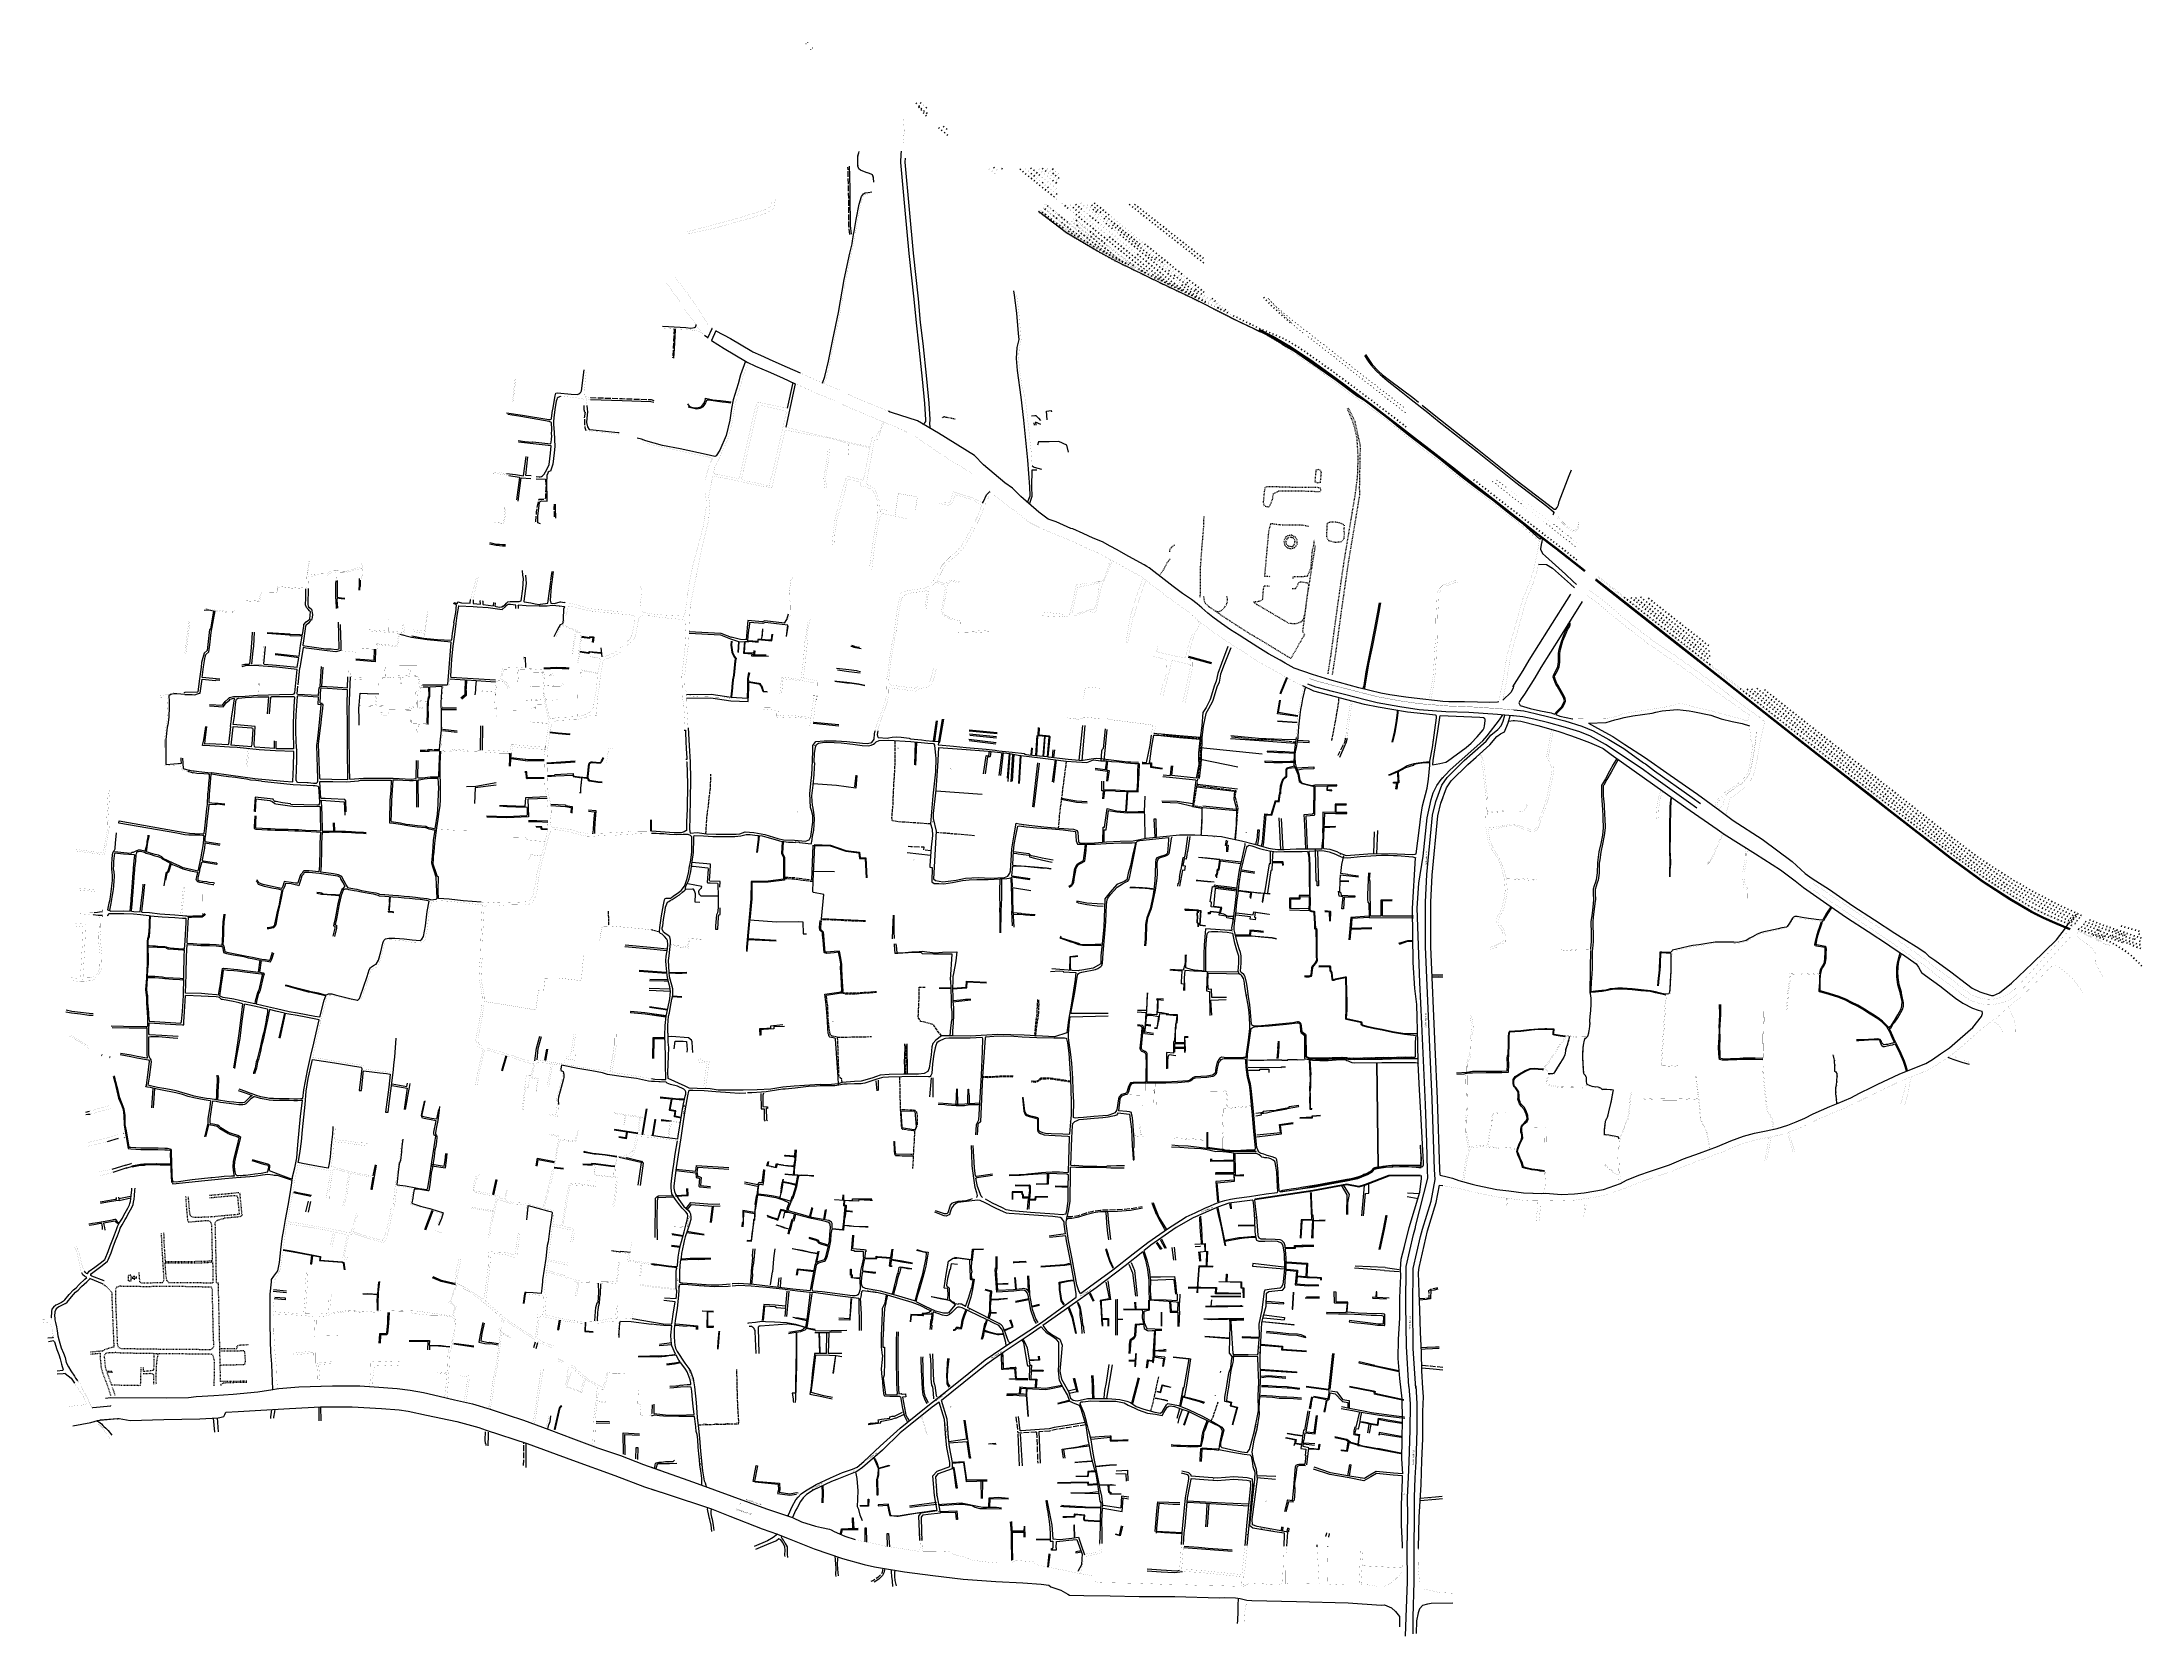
# Model space of a CAD drawing. Header units: metres. Extents: x 375792 to 378704, y 2469502 to 2471712.
import ezdxf
from ezdxf.enums import TextEntityAlignment as Align

# ---------------------------------------------------------------- set-up
doc = ezdxf.new("R2010")
doc.units = ezdxf.units.M
doc.header["$MEASUREMENT"] = 0
for name, pattern in [('X2', [10, 8, -2]), ('X3', [5, 4, -1]), ('X6', [2, 1, -1])]:
    doc.linetypes.add(name, pattern=pattern)
for name, color, linetype in [('DLSS', 1, 'Continuous'), ('DLSS Existing Road Line', 1, 'Continuous'), ('Prived Road', 1, 'Continuous')]:
    doc.layers.add(name, color=color, linetype=linetype)
doc.styles.add('正等线体', font='')
doc.styles.add('细等线体', font='', dxfattribs={"width": 0.8})
doc.styles.get('正等线体').set_extended_font_data('SimHei')
doc.styles.get('细等线体').set_extended_font_data('FZXiDengXian-Z06S')
doc.linetypes.add('8431', pattern='A,0.75,[150,AAA.SHX,S=1,R=0,X=0,Y=0],1.5,[149,AAA.SHX,S=0.15,R=0,X=0,Y=-0.4],0.75', length=3)

msp = doc.modelspace()

# ---------------------------------------------------------------- hatches: boundary and pattern name
at = {"layer": 'DLSS Existing Road Line', "linetype": 'Continuous', "true_color": 0xf8991e}
h = msp.add_hatch(dxfattribs=at)
h.set_pattern_fill('ANSI31', color=30, scale=0.6, angle=60)
h.set_pattern_definition([(105, (-352.5447, -5e-10), (-1.8400886991, -0.4930502809), [])])
h.paths.add_polyline_path([(377696.5, 2470305), (377670.1, 2470304.7), (377654.2, 2470304.4), (377654.2, 2470302.3), (377670.1, 2470302.5), (377696.5, 2470302.9)])
h.paths.add_polyline_path([(377654.2, 2470304.4), (377640.7, 2470304.2), (377606.1, 2470303.3), (377606.1, 2470301.1), (377640.8, 2470302.1), (377654.2, 2470302.3)])
h.paths.add_polyline_path([(377599.1, 2470304.3), (377595, 2470304.6), (377570, 2470303.7), (377570, 2470301.5), (377595, 2470302.5), (377598.8, 2470302.2), (377605.9, 2470301.1), (377606.1, 2470301.1), (377606.1, 2470303.3)])
h.paths.add_polyline_path([(377570, 2470303.7), (377566.8, 2470303.6), (377548.5, 2470303.9), (377548.7, 2470302.3), (377566.8, 2470301.4), (377570, 2470301.5)])

# ---------------------------------------------------------------- linework, layer by layer
at = {"layer": 'DLSS', "linetype": 'Continuous'}
for p, q in [((376851.7, 2471709.4, 10.7), (376851.2, 2471709.4, 10.6)), ((376854, 2471711.5, 10.7), (376854, 2471712, 10.6)), ((376857.6, 2471701.8, 10.6), (376857.5, 2471701.3, 10.6)), ((376859.9, 2471704.1, 10.6), (376860.4, 2471704.1, 10.6)), ((376715, 2471301.9), (376714.5, 2471301.7)), ((376721.1, 2471314.6), (376720.9, 2471315.1)), ((376726.5, 2471311.4), (376727, 2471311.6)), ((376720.4, 2471298.4), (376720.6, 2471297.9)), ((376543.6, 2471201.9), (376543.1, 2471202.1)), ((376544.5, 2471198.9), (376544.3, 2471198.4)), ((376547.8, 2471202.8), (376548.1, 2471203.2)), ((376548.5, 2471199.2), (376549, 2471198.9)), ((376385.6, 2470934.6), (376385.2, 2470934.3)), ((376386, 2470938.5), (376385.7, 2470938.9)), ((376389.8, 2470938.1), (376390.2, 2470938.5)), ((376389.9, 2470934.3), (376390.3, 2470934)), ((376399.4, 2470937.2), (376399, 2470937.5)), ((376399.8, 2470933.2), (376399.5, 2470932.8)), ((376403, 2470936.7), (376403.3, 2470937.1)), ((376403.4, 2470932.6), (376403.8, 2470932.3)), ((376417.9, 2470930.6), (376417.5, 2470930.3)), ((376418.5, 2470934.5), (376418.2, 2470934.9)), ((376419.6, 2470930.3), (376419.9, 2470929.9)), ((376420.2, 2470934.1), (376420.6, 2470934.4)), ((376430.6, 2470929.3), (376430.1, 2470929.3)), ((376434, 2470931.9), (376434.1, 2470932.4)), ((376434.1, 2470928.9), (376434.1, 2470928.4)), ((376437, 2470931.6), (376437.5, 2470931.6)), ((376448.8, 2470927.1), (376448.5, 2470926.8)), ((376449, 2470931.1), (376448.7, 2470931.4)), ((376452, 2470930.8), (376452.3, 2470931.1)), ((376452.1, 2470926.9), (376452.4, 2470926.6)), ((376509.6, 2470929.7), (376509.2, 2470929.4)), ((376510.3, 2470935.7), (376510, 2470936.1)), ((376516.5, 2470928.9), (376516.9, 2470928.5)), ((376517.1, 2470935), (376517.5, 2470935.3)), ((376155.2, 2470904.4), (376154.7, 2470904.4)), ((376157.8, 2470903), (376157.8, 2470902.5)), ((376158.3, 2470908), (376158.3, 2470908.5)), ((376161.3, 2470906.4), (376161.8, 2470906.4)), ((376862.7, 2470805.6, 7.5), (376862.5, 2470806.1, 7.5)), ((376862.7, 2470805.6, 7.5), (376862.5, 2470806.1, 7.5)), ((376861.9, 2470801.5, 7.5), (376861.5, 2470801.3, 7.5)), ((376861.9, 2470801.5, 7.5), (376861.5, 2470801.3, 7.5)), ((376865.4, 2470800.8, 6.9), (376865.7, 2470800.4, 6.9)), ((376865.4, 2470800.8, 6.9), (376865.7, 2470800.4, 6.9)), ((376866.3, 2470804.9, 6.9), (376866.7, 2470805.2, 6.9)), ((376866.3, 2470804.9, 6.9), (376866.7, 2470805.2, 6.9)), ((375994.6, 2470700.4), (375994.2, 2470700.2)), ((375994.6, 2470700.4), (375994.2, 2470700.2)), ((375995.8, 2470702.7), (375995.5, 2470703.1)), ((375995.8, 2470702.7), (375995.5, 2470703.1)), ((376000.5, 2470699), (376000.8, 2470698.5)), ((376000.5, 2470699), (376000.8, 2470698.5)), ((376001.3, 2470701.5), (376001.7, 2470701.8)), ((376001.3, 2470701.5), (376001.7, 2470701.8)), ((375875.8, 2470507.7), (375875.4, 2470508)), ((375875.8, 2470499.8), (375875.5, 2470499.4)), ((375882.6, 2470500.8), (375883, 2470500.5)), ((375882.7, 2470508.7), (375883, 2470509.1)), ((376657.5, 2470422), (376619.9, 2470424.9)), ((376657.8, 2470420.4), (376619.9, 2470423.3)), ((376607.8, 2470367.7, 23.9), (376607.8, 2470365.8, 23.9)), ((375874.9, 2470306.9, 4.8), (375874.5, 2470306.6, 4.8)), ((375875.2, 2470308, 4.8), (375875, 2470308.4, 4.8)), ((375885.7, 2470304, 4.8), (375886, 2470303.5, 4.8)), ((375885.8, 2470305.2, 4.8), (375886.2, 2470305.4, 4.8)), ((375896.3, 2470196.8, 4.4), (375895.9, 2470197.1, 4.4)), ((375905.1, 2470198.9, 4.4), (375905.3, 2470199.4, 4.4)), ((375897.5, 2470191.9, 4.4), (375897.2, 2470191.5, 4.4)), ((375905.9, 2470193.2, 4.4), (375906.3, 2470192.9, 4.4)), ((375908, 2470155), (375907.6, 2470155.2)), ((375909.3, 2470150.8), (375909.1, 2470150.4)), ((375915.7, 2470157.3), (375915.9, 2470157.8)), ((375916.8, 2470153), (375917.2, 2470152.8)), ((375859.1, 2469997.2), (375858.7, 2469997)), ((375859.1, 2469997.2, 3.3), (375858.7, 2469997, 3.3)), ((375860.7, 2470001.6), (375860.5, 2470002)), ((375860.7, 2470001.6, 3.5), (375860.5, 2470002, 3.5)), ((375877.7, 2469994.9), (375878.1, 2469995.1)), ((375877.7, 2469994.9, 3.2), (375878.1, 2469995.1, 3.2)), ((375876, 2469990.5), (375876.2, 2469990)), ((375876, 2469990.5, 3.4), (375876.2, 2469990, 3.3)), ((375862.6, 2469819), (375862.3, 2469819.3)), ((375887.2, 2469821.1), (375887.5, 2469821.5)), ((375872.6, 2469801.5), (375872.2, 2469801.1)), ((375896.7, 2469803.3), (375897, 2469803)), ((377510.6, 2469648.8, 13.4), (377510.2, 2469648.5, 13.4)), ((377511.3, 2469653, 4.6), (377511.1, 2469653.4, 4.6)), ((377511.9, 2469648.5, 13.4), (377512.2, 2469648.1, 13.4)), ((377512.7, 2469652.8, 4.6), (377513.1, 2469653.1, 4.6)), ((377518.7, 2469646.9, 4.4), (377518.3, 2469646.7, 4.4)), ((377519.5, 2469651.5, 4.5), (377519.2, 2469651.9, 4.5)), ((377520.2, 2469646.7, 4.4), (377520.5, 2469646.3, 4.4)), ((377521, 2469651.2, 4.5), (377521.4, 2469651.5, 4.5)), ((377573.4, 2469644.8, 5.1), (377573.2, 2469645.2, 5.1)), ((377573.4, 2469644.8, 5.1), (377573.2, 2469645.2, 5.1)), ((377576.9, 2469643.8, 5.1), (377577.3, 2469644.1, 5.1)), ((377576.9, 2469643.8, 5.1), (377577.3, 2469644.1, 5.1)), ((377572.2, 2469640.5, 5.1), (377571.8, 2469640.3, 5.1)), ((377572.2, 2469640.5, 5.1), (377571.8, 2469640.3, 5.1)), ((377575.7, 2469639.5, 5.1), (377575.9, 2469639.1, 5.1)), ((377575.7, 2469639.5, 5.1), (377575.9, 2469639.1, 5.1))]:
    msp.add_line(p, q, dxfattribs=at)
for points, elevation in [([(376851.7, 2471709.4, 0.00000201, 0.00000201, 0), (376857.6, 2471701.8, 0.00000201, 0.00000201, 0)], 10.7), ([(376859.9, 2471704.1, 0.00000201, 0.00000201, 0), (376854, 2471711.5, 0.00000201, 0.00000201, 0)], 10.6), ([(376547.4, 2471207.9, 0.1, 0.1, 0), (376546.4, 2471216.2, 0.1, 0.1, 0), (376545.6, 2471219, 0.1, 0.1, 0), (376544.8, 2471221.1, 0.1, 0.1, 0), (376544, 2471231.9, 0.1, 0.1, 0), (376546.9, 2471257, 0.1, 0.1, 0)], 39.9), ([(376389.8, 2470938.1, 0.1, 0.1, 0), (376390.1, 2470940.6, 0.1, 0.1, 0), (376391.2, 2470946.3, 0.1, 0.1, 0), (376395, 2470962.1, 0.1, 0.1, 0), (376396.7, 2470969.7, 0.1, 0.1, 0)], 4), ([(375876, 2469990.5, 0.000002, 0.000002, 0), (375859.1, 2469997.2, 0.000002, 0.000002, 0)], 3.4), ([(375860.7, 2470001.6, 0.000002, 0.000002, 0), (375877.7, 2469994.9, 0.000002, 0.000002, 0)], 3.5)]:
    msp.add_lwpolyline(points, format="xyseb", dxfattribs=dict(at, elevation=elevation))
at = {"layer": 'DLSS', "linetype": 'Continuous', "flags": 128}
for points, elevation in [([(377005.2, 2471627.6), (377003.6, 2471626.3)], 11.3), ([(377008.5, 2471624.1), (377007.1, 2471622.6)], 11.5), ([(377009.1, 2471622.1), (377007.4, 2471620.9)], 11.4), ([(377010.9, 2471628.2), (377009.6, 2471626.6)], 11.4), ([(377018.6, 2471621.9), (377017.3, 2471620.3)], 11.3), ([(377012, 2471618.2), (377010.4, 2471616.9)], 11.4), ([(377012, 2471620.5), (377010.6, 2471619.1)], 11.4), ([(377015.2, 2471614.5), (377013.7, 2471613.1)], 11.4), ([(377015.4, 2471617.1), (377014.2, 2471615.5)], 11.4), ([(377018.6, 2471610.8), (377017.1, 2471609.4)], 11.2), ([(377019.4, 2471614.1), (377018.1, 2471612.5)], 11.3), ([(377036.4, 2471593.6), (377035.1, 2471592.1)], 11.3), ([(377042.9, 2471595.4), (377041.6, 2471593.8)], 11.3), ([(377046.7, 2471592.2), (377045.5, 2471590.6)], 11.5), ([(377040.1, 2471590.3), (377038.8, 2471588.8)], 11.4), ([(377044, 2471587.2), (377042.7, 2471585.6)], 11.5), ([(377047.9, 2471584), (377046.6, 2471582.5)], 11.5), ([(376914.4, 2471445.4), (376913.1, 2471457.5), (376912.8, 2471475), (376912.5, 2471480.6), (376912.7, 2471497.9), (376912.6, 2471505.7), (376911.9, 2471528.1), (376911.7, 2471538.5), (376911.6, 2471540)], 8), ([(376945.3, 2471517.8), (376945.1, 2471523.7), (376943.4, 2471528.1), (376939.2, 2471529.8), (376934.8, 2471531.3), (376927, 2471534.2), (376924.5, 2471536.3), (376923.3, 2471540), (376923, 2471547.5), (376923.3, 2471554.3), (376924.4, 2471558.6), (376925.2, 2471560.4)], 9), ([(377013.5, 2471182.3), (377014.7, 2471182.7), (377016.2, 2471184), (377017.3, 2471185.9), (377017.7, 2471188.1), (377016.3, 2471211), (377013, 2471244.4), (377007.7, 2471293.2), (377004.4, 2471322.6), (377001.3, 2471355.3), (376994.4, 2471418.8), (376989, 2471479.1), (376982.9, 2471545.2), (376983.4, 2471556.6), (376983.6, 2471560.7)], 9.6), ([(377023.8, 2471176.3), (377023.3, 2471178.7), (377023, 2471182.6), (377023.7, 2471188.5), (377022.2, 2471211.5), (377019, 2471245), (377013.7, 2471293.8), (377010.3, 2471323.2), (377007.2, 2471355.9), (377000.4, 2471419.4), (376994.9, 2471479.6), (376988.9, 2471545.3), (376989.1, 2471550.8)], 31), ([(377112.7, 2471538.6), (377111.4, 2471537)], 12.7), ([(377123.5, 2471536.9), (377122.2, 2471535.3)], 20), ([(377148.9, 2471536.1), (377147.7, 2471534.6)], 16.6), ([(377164, 2471537.8), (377162.7, 2471536.2)], 12), ([(377167.9, 2471534.7), (377166.6, 2471533.1)], 11.9), ([(377180.3, 2471537.2), (377179, 2471535.6)], 13.9), ([(377184.2, 2471534.1), (377182.9, 2471532.5)], 13.9), ([(377194, 2471536.5), (377192.7, 2471534.9)], 13), ([(377152.8, 2471533), (377151.5, 2471531.4)], 13), ([(377156.7, 2471529.8), (377155.4, 2471528.3)], 12.9), ([(377160.6, 2471526.7), (377159.3, 2471525.1)], 13), ([(377164.4, 2471530.3), (377163.1, 2471528.8)], 13.7), ([(377164.5, 2471523.5), (377163.2, 2471522)], 13.2), ([(377168.2, 2471527.2), (377167, 2471525.6)], 13.4), ([(377168.4, 2471520.4), (377167.1, 2471518.8)], 23.8), ([(377171.8, 2471531.5), (377170.5, 2471529.9)], 12), ([(377172.2, 2471517.3), (377171, 2471515.7)], 22.9), ([(377175.7, 2471528.4), (377174.4, 2471526.8)], 12.1), ([(377176.1, 2471514.1), (377174.8, 2471512.5)], 12.3), ([(377179.9, 2471517.7), (377178.6, 2471516.2)], 13.2), ([(377180, 2471511), (377178.7, 2471509.4)], 15.3), ([(377183.9, 2471507.8), (377182.6, 2471506.2)], 19.9), ([(377187.7, 2471511.4), (377186.4, 2471509.9)], 12.7), ([(377194.3, 2471530.5), (377193, 2471528.9)], 13.8), ([(377194.6, 2471520.6), (377193.3, 2471519)], 12), ([(377198.2, 2471527.3), (377196.9, 2471525.8)], 13.7), ([(377198.5, 2471517.5), (377197.2, 2471515.9)], 11.8), ([(377202.1, 2471524.2), (377200.8, 2471522.6)], 13.7), ([(376917.1, 2471445), (376917.9, 2471449.5), (376920.7, 2471465.9), (376924.9, 2471487.2), (376928.2, 2471498), (376931.1, 2471501.6), (376933.5, 2471502.8), (376937.5, 2471503.5), (376942.7, 2471504.4)], 13.1), ([(377180, 2471476.7), (377178.7, 2471475.2)], 12.3), ([(377183.5, 2471481.1), (377182.2, 2471479.5)], 11.3), ([(377187, 2471485.3), (377185.7, 2471483.8)], 11), ([(377187.8, 2471504.7), (377186.5, 2471503.1)], 18.6), ([(377191.7, 2471501.5), (377190.4, 2471499.9)], 11.8), ([(377194.8, 2471479), (377193.5, 2471477.5)], 12.9), ([(377195.5, 2471498.4), (377194.3, 2471496.8)], 11), ([(377199.3, 2471502), (377198, 2471500.4)], 11.4), ([(377211.1, 2471485.8), (377209.8, 2471484.2)], 31.9), ([(377215, 2471482.6), (377213.7, 2471481)], 11), ([(377222.6, 2471483.1), (377221.3, 2471481.5)], 23.9), ([(377226.2, 2471487.4), (377224.9, 2471485.9)], 12.3), ([(377226.5, 2471480), (377225.2, 2471478.4)], 23.8), ([(377230, 2471484.3), (377228.8, 2471482.7)], 12.3), ([(377230.4, 2471476.8), (377229.1, 2471475.2)], 11.6), ([(377233.9, 2471481.1), (377232.6, 2471479.6)], 12.4), ([(377248.6, 2471486.4), (377247.4, 2471484.8)], 13.7), ([(377250.2, 2471480.5), (377248.9, 2471478.9)], 10.6), ([(377252.2, 2471489.2), (377250.9, 2471487.6)], 13.6), ([(377252.5, 2471483.2), (377251.2, 2471481.6)], 13.7), ([(377254.1, 2471477.4), (377252.8, 2471475.8)], 10.6), ([(377256.1, 2471486), (377254.8, 2471484.4)], 13.6), ([(377256.4, 2471480), (377255.1, 2471478.5)], 13.7), ([(377260, 2471482.9), (377258.7, 2471481.3)], 13.6), ([(377260.3, 2471476.9), (377259, 2471475.3)], 13.6), ([(377263.8, 2471479.7), (377262.6, 2471478.1)], 13.5), ([(377267.7, 2471476.6), (377266.4, 2471475)], 13.5), ([(377183.9, 2471473.6), (377182.6, 2471472)], 12.2), ([(377187.7, 2471470.4), (377186.5, 2471468.9)], 10.6), ([(377191.6, 2471467.3), (377190.3, 2471465.7)], 10.7), ([(377195.2, 2471471.6), (377193.9, 2471470)], 10.5), ([(377195.5, 2471464.1), (377194.2, 2471462.6)], 10.9), ([(377199, 2471468.5), (377197.8, 2471466.9)], 10.7), ([(377199.5, 2471461.4), (377198.4, 2471459.7)], 21.9), ([(377202.5, 2471472.7), (377201.3, 2471471.2)], 13.6), ([(377203.6, 2471458.6), (377202.5, 2471456.9)], 24.6), ([(377206.4, 2471469.6), (377205.2, 2471468)], 12.1), ([(377206.9, 2471462.3), (377205.6, 2471460.7)], 11), ([(377207.8, 2471455.8), (377206.7, 2471454.1)], 25.3), ([(377210.3, 2471466.4), (377209, 2471464.9)], 10.8), ([(377210.8, 2471459.2), (377209.5, 2471457.6)], 10.9), ([(377214.2, 2471463.3), (377212.9, 2471461.7)], 10.6), ([(377214.7, 2471456.1), (377213.5, 2471454.5)], 10.5), ([(377216.1, 2471450.3), (377215, 2471448.6)], 10.4), ([(377218.6, 2471453), (377217.4, 2471451.4)], 10.5), ([(377220.2, 2471447.6), (377219.2, 2471445.8)], 10.4), ([(377222.6, 2471449.9), (377221.3, 2471448.3)], 10.5), ([(377226.6, 2471473.2), (377225.3, 2471471.6)], 24.3), ([(377226.6, 2471447), (377225.4, 2471445.3)], 10.5), ([(377226.9, 2471465.3), (377225.6, 2471463.8)], 11.8), ([(377227.7, 2471458.4), (377226.4, 2471456.8)], 10.8), ([(377229.7, 2471450.7), (377228.5, 2471449.1)], 10.8), ([(377230.5, 2471470), (377229.2, 2471468.4)], 10.9), ([(377233.6, 2471447.6), (377232.4, 2471446)], 10.7), ([(377234.4, 2471466.9), (377233.1, 2471465.3)], 10.8), ([(377238.2, 2471463.7), (377237, 2471462.1)], 10.8), ([(377242.1, 2471460.6), (377240.9, 2471459)], 10.8), ([(377245.6, 2471471.7), (377244.3, 2471470.1)], 12.5), ([(377246, 2471457.4), (377244.8, 2471455.9)], 10.8), ([(377246.3, 2471449.6), (377245, 2471448.1)], 10.8), ([(377249.5, 2471468.5), (377248.2, 2471467)], 12.6), ([(377249.9, 2471454.3), (377248.6, 2471452.7)], 10.8), ([(377253.4, 2471465.4), (377252.1, 2471463.8)], 12.6), ([(377253.8, 2471451.2), (377252.5, 2471449.6)], 10.7), ([(377257.2, 2471462.3), (377256, 2471460.7)], 12.6), ([(377257.7, 2471448), (377256.4, 2471446.4)], 10.7), ([(377265.8, 2471468), (377264.5, 2471466.4)], 10.7), ([(377268, 2471470.6), (377266.8, 2471469)], 11.1), ([(377268.4, 2471460.8), (377267.1, 2471459.3)], 10.8), ([(377271.6, 2471473.4), (377270.3, 2471471.8)], 13.4), ([(377271.9, 2471467.4), (377270.6, 2471465.9)], 11.2), ([(377272.3, 2471457.7), (377271, 2471456.1)], 10.9), ([(377275.8, 2471464.3), (377274.5, 2471462.7)], 11.4), ([(377276.2, 2471454.6), (377274.9, 2471453)], 10.9), ([(377277.5, 2471458.5), (377276.2, 2471457)], 10.5), ([(377279.7, 2471461.1), (377278.4, 2471459.5)], 11.5), ([(377281.4, 2471455.4), (377280.1, 2471453.8)], 10.5), ([(377283.6, 2471458), (377282.3, 2471456.4)], 11.6), ([(377285.2, 2471452.3), (377284, 2471450.7)], 10.5), ([(377287.4, 2471454.8), (377286.2, 2471453.2)], 11.8), ([(377289.1, 2471449.1), (377287.9, 2471447.6)], 10.4), ([(377291.3, 2471451.7), (377290, 2471450.1)], 11.9), ([(377295.2, 2471448.5), (377293.9, 2471446.9)], 12.1), ([(376874.4, 2471239.2), (376877.5, 2471248.2), (376882.6, 2471269.7), (376888.4, 2471299.6), (376896.3, 2471337), (376904.1, 2471382.8), (376912.1, 2471419.5), (376915.4, 2471432), (376915.6, 2471436.2), (376917.1, 2471444.8)], 13.1), ([(377224.5, 2471444.9), (377223.4, 2471443.2)], 10.4), ([(377228.7, 2471442.3), (377227.7, 2471440.6)], 10.4), ([(377230.6, 2471444), (377229.4, 2471442.4)], 10.5), ([(377233, 2471439.8), (377232, 2471438)], 10.4), ([(377237.6, 2471444.5), (377236.3, 2471442.9)], 10.6), ([(377237.3, 2471437.2), (377236.3, 2471435.5)], 10.5), ([(377241.5, 2471441.4), (377240.2, 2471439.8)], 10.5), ([(377241.6, 2471434.7), (377240.6, 2471433)], 10.6), ([(377242.6, 2471435.1), (377241.4, 2471433.4)], 10.5), ([(377245.4, 2471438.3), (377244.1, 2471436.7)], 10.5), ([(377246, 2471432.2), (377244.9, 2471430.5)], 10.5), ([(377246.7, 2471432.2), (377245.5, 2471430.6)], 10.5), ([(377247.1, 2471442.7), (377245.9, 2471441.1)], 10.5), ([(377249.3, 2471435.2), (377248.1, 2471433.6)], 10.5), ([(377250.2, 2471446.5), (377248.9, 2471444.9)], 10.8), ([(377250.8, 2471429.5), (377249.7, 2471427.8)], 10.5), ([(377251, 2471439.6), (377249.8, 2471438)], 10.4), ([(377253.2, 2471432.1), (377252, 2471430.5)], 10.4), ([(377254.1, 2471443.4), (377252.8, 2471441.8)], 10.7), ([(377254.9, 2471436.4), (377253.7, 2471434.8)], 10.4), ([(377255.1, 2471427), (377254, 2471425.2)], 10.5), ([(377257.2, 2471429), (377255.9, 2471427.4)], 10.4), ([(377258, 2471440.2), (377256.7, 2471438.6)], 10.6), ([(377258.8, 2471433.3), (377257.6, 2471431.7)], 10.4), ([(377259.3, 2471424.5), (377258.3, 2471422.7)], 10.4), ([(377261, 2471425.9), (377259.8, 2471424.3)], 10.4), ([(377261.6, 2471444.9), (377260.3, 2471443.3)], 10.7), ([(377261.9, 2471437.1), (377260.6, 2471435.5)], 10.5), ([(377262.7, 2471430.1), (377261.4, 2471428.6)], 10.4), ([(377263.7, 2471422), (377262.7, 2471420.2)], 10.3), ([(377265.1, 2471423), (377263.9, 2471421.3)], 10.3), ([(377265.5, 2471441.7), (377264.2, 2471440.2)], 10.6), ([(377265.8, 2471433.9), (377264.5, 2471432.4)], 10.6), ([(377266.6, 2471427), (377265.3, 2471425.4)], 10.4), ([(377268, 2471419.6), (377267, 2471417.8)], 10.3), ([(377269, 2471420), (377267.9, 2471418.4)], 10.3), ([(377269.4, 2471438.6), (377268.1, 2471437)], 10.5), ([(377270.5, 2471423.9), (377269.2, 2471422.3)], 10.3), ([(377273.2, 2471442.3), (377271.9, 2471440.7)], 10.6), ([(377273.3, 2471435.5), (377272, 2471433.9)], 10.4), ([(377274.4, 2471420.7), (377273.1, 2471419.1)], 10.4), ([(377277.1, 2471439.1), (377275.8, 2471437.5)], 10.5), ([(377277.2, 2471432.3), (377275.9, 2471430.8)], 10.3), ([(377278.3, 2471417.5), (377277, 2471416)], 10.3), ([(377281, 2471436), (377279.7, 2471434.4)], 10.4), ([(377281.1, 2471429.2), (377279.8, 2471427.6)], 10.3), ([(377284.9, 2471432.8), (377283.6, 2471431.3)], 10.4), ([(377285, 2471426), (377283.7, 2471424.5)], 10.2), ([(377287.9, 2471445.1), (377286.6, 2471443.6)], 10.4), ([(377288.7, 2471429.7), (377287.5, 2471428.1)], 10.4), ([(377288.8, 2471422.9), (377287.6, 2471421.3)], 10.2), ([(377291.8, 2471442), (377290.5, 2471440.4)], 10.4), ([(377292.6, 2471426.5), (377291.3, 2471425)], 10.3), ([(377292.7, 2471419.7), (377291.4, 2471418.2)], 10.2), ([(377293, 2471446), (377291.8, 2471444.4)], 10.4), ([(377295.7, 2471438.9), (377294.4, 2471437.3)], 10.3), ([(377296.5, 2471423.4), (377295.2, 2471421.8)], 10.3), ([(377296.9, 2471442.8), (377295.6, 2471441.3)], 10.4), ([(377299.1, 2471445.4), (377297.8, 2471443.8)], 12.2), ([(377299.5, 2471435.7), (377298.3, 2471434.1)], 10.3), ([(377300.4, 2471420.2), (377299.1, 2471418.6)], 10.3), ([(377300.8, 2471439.7), (377299.5, 2471438.1)], 10.4), ([(377303, 2471442.2), (377301.7, 2471440.6)], 12.4), ([(377303.4, 2471432.5), (377302.1, 2471431)], 10.3), ([(377304.7, 2471436.5), (377303.4, 2471435)], 10.3), ([(377306.8, 2471439.1), (377305.6, 2471437.5)], 12.5), ([(377307.3, 2471429.4), (377306, 2471427.8)], 10.3), ([(377308.6, 2471433.4), (377307.3, 2471431.8)], 10.3), ([(377310.7, 2471435.9), (377309.4, 2471434.3)], 12.6), ([(377311.2, 2471426.2), (377309.9, 2471424.7)], 10.2), ([(377311.7, 2471418.3), (377310.4, 2471416.7)], 10.2), ([(377312.4, 2471430.2), (377311.2, 2471428.6)], 10.3), ([(377314.6, 2471432.7), (377313.3, 2471431.2)], 12.8), ([(377315.1, 2471423.1), (377313.8, 2471421.5)], 10.2), ([(377316.3, 2471427.1), (377315, 2471425.5)], 10.2), ([(377318.9, 2471419.9), (377317.7, 2471418.3)], 10.2), ([(377320.2, 2471423.9), (377318.9, 2471422.3)], 10.2), ([(377322, 2471432.4), (377320.7, 2471430.8)], 12.3), ([(377324.1, 2471420.8), (377322.8, 2471419.2)], 10.2), ([(377325.9, 2471429.3), (377324.6, 2471427.7)], 12.1), ([(377327.9, 2471417.6), (377326.7, 2471416)], 10.2), ([(377329.8, 2471426.1), (377328.5, 2471424.5)], 10.3), ([(377333.7, 2471422.9), (377332.4, 2471421.4)], 10.2), ([(377337.6, 2471419.8), (377336.3, 2471418.2)], 10.2), ([(377272.4, 2471417.2), (377271.4, 2471415.4)], 10.3), ([(377273.2, 2471417.2), (377272, 2471415.6)], 10.3), ([(377276.8, 2471414.8), (377275.8, 2471413)], 10.3), ([(377277.4, 2471414.7), (377276.3, 2471413)], 10.3), ([(377281.7, 2471412.2), (377280.6, 2471410.4)], 10.2), ([(377282, 2471414.4), (377280.9, 2471412.8)], 10.2), ([(377286.1, 2471411.5), (377284.9, 2471409.9)], 10.2), ([(377286, 2471409.9), (377285.1, 2471408.1)], 10.2), ([(377290.2, 2471408.8), (377289.1, 2471407.1)], 10.1), ([(377290.4, 2471407.7), (377289.6, 2471405.9)], 10.1), ([(377294.3, 2471406.3), (377293.4, 2471404.5)], 10.1), ([(377295, 2471405.7), (377294.1, 2471403.8)], 10), ([(377296.6, 2471416.6), (377295.3, 2471415)], 10.1), ([(377298.7, 2471403.9), (377297.8, 2471402.1)], 10), ([(377300.5, 2471413.5), (377299.2, 2471411.9)], 10.1), ([(377301.2, 2471406.4), (377300, 2471404.8)], 10.2), ([(377304.3, 2471417.1), (377303, 2471415.5)], 10.3), ([(377304.4, 2471410.3), (377303.1, 2471408.7)], 10.1), ([(377305.3, 2471403.6), (377304.1, 2471401.9)], 10.1), ([(377308.2, 2471414), (377306.9, 2471412.4)], 10.2), ([(377308.3, 2471407.3), (377307.1, 2471405.7)], 10.1), ([(377312.1, 2471410.8), (377310.8, 2471409.3)], 10.2), ([(377312.3, 2471404.4), (377311.1, 2471402.7)], 10.1), ([(377313.5, 2471398), (377312.4, 2471396.3)], 10), ([(377315.6, 2471415.2), (377314.3, 2471413.6)], 10.2), ([(377316, 2471407.7), (377314.7, 2471406.1)], 10.2), ([(377316.3, 2471401.4), (377315.2, 2471399.8)], 10), ([(377316.6, 2471395.2), (377315.8, 2471393.3)], 9.9), ([(377317.8, 2471395.5), (377316.7, 2471393.7)], 9.9), ([(377319.5, 2471412), (377318.2, 2471410.4)], 10.2), ([(377319.9, 2471404.6), (377318.6, 2471403)], 10.1), ([(377320.4, 2471398.6), (377319.2, 2471396.9)], 10), ([(377321.2, 2471393.1), (377320.3, 2471391.2)], 9.9), ([(377322.1, 2471392.9), (377321, 2471391.2)], 9.9), ([(377322.8, 2471416.8), (377321.5, 2471415.2)], 10.2), ([(377323.4, 2471408.9), (377322.1, 2471407.3)], 10.2), ([(377323.7, 2471401.5), (377322.5, 2471399.9)], 10.1), ([(377324.5, 2471395.8), (377323.4, 2471394.1)], 10), ([(377326.4, 2471390.4), (377325.3, 2471388.6)], 9.9), ([(377326.7, 2471413.6), (377325.4, 2471412)], 10.2), ([(377327.3, 2471405.8), (377326, 2471404.2)], 10.1), ([(377327.7, 2471398.5), (377326.5, 2471396.8)], 10.1), ([(377330.6, 2471410.5), (377329.3, 2471408.9)], 10.1), ([(377331.2, 2471402.6), (377329.9, 2471401)], 9.9), ([(377331.8, 2471414.4), (377330.5, 2471412.9)], 10.2), ([(377331.7, 2471395.4), (377330.5, 2471393.8)], 9.9), ([(377332.8, 2471390.3), (377331.7, 2471388.6)], 9.8), ([(377334.4, 2471407.3), (377333.2, 2471405.7)], 10.1), ([(377335.1, 2471399.5), (377333.8, 2471397.9)], 10), ([(377335.7, 2471411.3), (377334.4, 2471409.7)], 10.1), ([(377335.6, 2471392.5), (377334.5, 2471390.8)], 9.8), ([(377337.9, 2471413.8), (377336.6, 2471412.2)], 13.2), ([(377338.3, 2471404.1), (377337, 2471402.6)], 10.1), ([(377339, 2471396.4), (377337.7, 2471394.8)], 10), ([(377339.7, 2471389.6), (377338.6, 2471387.9)], 9.9), ([(377341.4, 2471416.6), (377340.1, 2471415.1)], 10.2), ([(377341.8, 2471410.7), (377340.5, 2471409.1)], 13.2), ([(377342.2, 2471401), (377340.9, 2471399.4)], 10.1), ([(377342.9, 2471393.2), (377341.6, 2471391.6)], 10.1), ([(377345.3, 2471413.5), (377344, 2471411.9)], 10.2), ([(377345.7, 2471407.5), (377344.4, 2471405.9)], 13.2), ([(377346.1, 2471397.8), (377344.8, 2471396.2)], 10), ([(377346.8, 2471390.1), (377345.5, 2471388.5)], 10.1), ([(377349.2, 2471410.3), (377347.9, 2471408.7)], 10.2), ([(377350, 2471394.7), (377348.7, 2471393.1)], 10), ([(377353.1, 2471407.2), (377351.8, 2471405.6)], 12.9), ([(377353.8, 2471391.5), (377352.6, 2471389.9)], 10), ([(377355.1, 2471395.5), (377353.8, 2471393.9)], 10.2), ([(377356.9, 2471404), (377355.7, 2471402.4)], 10.2), ([(377357.7, 2471388.4), (377356.4, 2471386.8)], 9.9), ([(377360.8, 2471400.9), (377359.5, 2471399.3)], 10.2), ([(377362.9, 2471389.2), (377361.6, 2471387.6)], 13), ([(377364.7, 2471397.7), (377363.4, 2471396.1)], 10.2), ([(377368.6, 2471394.6), (377367.3, 2471393)], 10.2), ([(377372.5, 2471391.4), (377371.2, 2471389.8)], 13.3), ([(377158.7, 2471073.5), (377162.1, 2471083), (377161.7, 2471095.4), (377158.9, 2471132.2), (377153.4, 2471187.7), (377149.9, 2471219.5), (377144.8, 2471256.6), (377143, 2471273.4), (377144.2, 2471288.5), (377146.7, 2471299.6), (377146.1, 2471308.1), (377143.6, 2471336), (377140.6, 2471360.9), (377139.7, 2471367)], 9.1), ([(377330.7, 2471388.3), (377329.9, 2471386.4)], 9.9), ([(377335.2, 2471386.1), (377334.4, 2471384.3)], 9.7), ([(377337, 2471387.6), (377335.9, 2471385.9)], 9.7), ([(377339.8, 2471383.9), (377338.9, 2471382.1)], 9.8), ([(377341.3, 2471384.9), (377340.2, 2471383.2)], 9.8), ([(377343.8, 2471386.7), (377342.6, 2471385.1)], 10), ([(377344.3, 2471381.8), (377343.4, 2471379.9)], 9.9), ([(377345.5, 2471382.2), (377344.4, 2471380.5)], 9.9), ([(377347.9, 2471383.8), (377346.7, 2471382.2)], 10.1), ([(377348.8, 2471379.6), (377347.9, 2471377.8)], 10), ([(377349.7, 2471379.7), (377348.7, 2471377.9)], 10), ([(377350.7, 2471387), (377349.4, 2471385.4)], 10.1), ([(377352, 2471381), (377350.8, 2471379.3)], 10.1), ([(377353.3, 2471377.4), (377352.4, 2471375.6)], 10.1), ([(377354, 2471377.2), (377353, 2471375.5)], 10.1), ([(377354.6, 2471384), (377353.4, 2471382.3)], 10), ([(377356.1, 2471378.2), (377355, 2471376.5)], 10), ([(377358.6, 2471381), (377357.4, 2471379.3)], 10), ([(377358.3, 2471374.9), (377357.5, 2471373.1)], 10), ([(377360.3, 2471375.6), (377359.2, 2471373.8)], 10), ([(377361.6, 2471385.2), (377360.3, 2471383.6)], 9.9), ([(377362.6, 2471378), (377361.4, 2471376.3)], 9.9), ([(377362.9, 2471372.8), (377362, 2471371)], 10), ([(377364.5, 2471372.9), (377363.5, 2471371.2)], 9.9), ([(377366.6, 2471375), (377365.4, 2471373.4)], 9.9), ([(377366.7, 2471386.1), (377365.5, 2471384.5)], 13.1), ([(377367.4, 2471370.7), (377366.5, 2471368.8)], 9.9), ([(377368.7, 2471370.4), (377367.8, 2471368.6)], 9.9), ([(377370.6, 2471382.9), (377369.3, 2471381.3)], 13.1), ([(377370.6, 2471372.1), (377369.4, 2471370.4)], 9.9), ([(377371.9, 2471368.5), (377371, 2471366.7)], 10), ([(377373.3, 2471375.8), (377372, 2471374.2)], 9.9), ([(377373.1, 2471367.9), (377372.1, 2471366.2)], 10), ([(377374.5, 2471379.8), (377373.2, 2471378.2)], 10), ([(377374.7, 2471369.2), (377373.5, 2471367.5)], 9.9), ([(377377.1, 2471372.6), (377375.9, 2471371)], 9.9), ([(377377.5, 2471365.8), (377376.6, 2471363.9)], 10), ([(377378.4, 2471376.6), (377377.1, 2471375)], 9.9), ([(377378.8, 2471366.5), (377377.7, 2471364.8)], 9.9), ([(377380.2, 2471385.1), (377378.9, 2471383.5)], 13.2), ([(377380.6, 2471379.1), (377379.3, 2471377.6)], 13.2), ([(377381, 2471369.5), (377379.7, 2471367.9)], 9.9), ([(377382.3, 2471373.5), (377381, 2471371.9)], 10), ([(377382, 2471363.6), (377381.1, 2471361.7)], 9.9), ([(377383, 2471363.7), (377381.9, 2471362)], 9.9), ([(377384.1, 2471381.9), (377382.8, 2471380.4)], 10.2), ([(377384.9, 2471366.5), (377383.7, 2471364.8)], 9.9), ([(377386.2, 2471370.4), (377384.9, 2471368.8)], 9.9), ([(377386.5, 2471361.4), (377385.6, 2471359.6)], 9.9), ([(377387.3, 2471361.5), (377386.3, 2471359.7)], 9.9), ([(377388, 2471378.8), (377386.7, 2471377.2)], 10.2), ([(377388.9, 2471363.5), (377387.7, 2471361.8)], 9.9), ([(377390.1, 2471367.3), (377388.9, 2471365.7)], 9.9), ([(377391, 2471359.2), (377390.1, 2471357.4)], 9.9), ([(377391.9, 2471375.6), (377390.6, 2471374.1)], 10.2), ([(377391.7, 2471359.2), (377390.8, 2471357.4)], 9.9), ([(377392.2, 2471369.7), (377390.9, 2471368.1)], 9.9), ([(377392.9, 2471360.4), (377391.7, 2471358.8)], 9.8), ([(377394.1, 2471364.3), (377392.8, 2471362.7)], 10), ([(377395.7, 2471372.5), (377394.5, 2471370.9)], 10.1), ([(377396.1, 2471366.5), (377394.8, 2471365)], 9.9), ([(377399.6, 2471369.3), (377398.3, 2471367.7)], 10.1), ([(377400, 2471363.4), (377398.7, 2471361.8)], 9.9), ([(377403.5, 2471366.2), (377402.2, 2471364.6)], 10.1), ([(377396.2, 2471356.8), (377395.2, 2471355)], 9.8), ([(377396.9, 2471357.7), (377395.8, 2471355.9)], 9.8), ([(377400.5, 2471354.5), (377399.6, 2471352.7)], 9.8), ([(377401.1, 2471355.1), (377400.1, 2471353.3)], 9.9), ([(377405, 2471352.5), (377404.2, 2471350.6)], 9.9), ([(377415.2, 2471356.8), (377413.9, 2471355.2)], 10), ([(377419.1, 2471353.7), (377417.8, 2471352.1)], 10), ([(377422.4, 2471344.3), (377421.4, 2471342.5)], 10.3), ([(377423.2, 2471343.8), (377422.3, 2471341.9)], 23.1), ([(377426.8, 2471341.9), (377425.8, 2471340.1)], 10.4), ([(377431.2, 2471339.6), (377430.3, 2471337.8)], 25.6), ([(377433.2, 2471341.5), (377432.1, 2471339.8)], 10), ([(377435.7, 2471337.4), (377434.8, 2471335.6)], 11.7), ([(377492.8, 2471356.5), (377492.3, 2471356)], 11.4), ([(377494, 2471355), (377493.5, 2471354.5)], 11.3), ([(377496.2, 2471352.9), (377495.7, 2471352.4)], 11.1), ([(377497.3, 2471351.3), (377496.8, 2471350.8)], 11.1), ([(377499.8, 2471349.4), (377499.3, 2471348.9)], 11.1), ([(377500.7, 2471347.6), (377500.2, 2471347.1)], 11.1), ([(377503.4, 2471345.9), (377502.9, 2471345.4)], 11.1), ([(377504.1, 2471343.9), (377503.6, 2471343.5)], 11.1), ([(377507.1, 2471342.5), (377506.6, 2471342)], 11.1), ([(377507.5, 2471340.3), (377507, 2471339.8)], 11.1), ([(377510.8, 2471339.2), (377510.3, 2471338.7)], 11.1), ([(377511, 2471336.7), (377510.5, 2471336.2)], 11.2), ([(377514.4, 2471333.1), (377513.9, 2471332.6)], 11.2), ([(377514.6, 2471336), (377514.1, 2471335.4)], 11.1), ([(377518.4, 2471332.8), (377518, 2471332.2)], 11.1), ([(376715, 2471301.9), (376710.8, 2471305.3)], 2015.5), ([(376726.5, 2471311.4), (376746.4, 2471301.1), (376776.3, 2471283.6), (376777.8, 2471282.6), (376788.1, 2471277.7), (376805.3, 2471270.2), (376825.4, 2471261.4), (376843.2, 2471253.3)], 8.9), ([(376726.5, 2471311.4), (376746.4, 2471301.1), (376776.3, 2471283.6), (376777.8, 2471282.6), (376788.1, 2471277.7), (376805.3, 2471270.2), (376825.4, 2471261.4), (376843.2, 2471253.3)], 8.9), ([(377518, 2471329.6), (377517.5, 2471329.1)], 11.3), ([(377521.6, 2471326.1), (377521.1, 2471325.6)], 11.4), ([(377522.3, 2471329.6), (377521.8, 2471329)], 11.2), ([(377525.1, 2471322.6), (377524.6, 2471322.1)], 11.1), ([(377526.1, 2471326.4), (377525.7, 2471325.9)], 11.5), ([(377528.8, 2471319.2), (377528.3, 2471318.7)], 11.1), ([(377530.1, 2471323.3), (377529.6, 2471322.8)], 11.5), ([(377532.5, 2471315.9), (377532.1, 2471315.4)], 11.1), ([(377534, 2471320.2), (377533.5, 2471319.7)], 11.2), ([(377536.3, 2471312.6), (377535.9, 2471312.1)], 11.1), ([(377537.9, 2471317.1), (377537.5, 2471316.6)], 11.1), ([(377540.2, 2471309.5), (377539.8, 2471309)], 11.1), ([(377541.8, 2471314), (377541.4, 2471313.5)], 11.1), ([(377545.8, 2471311), (377545.3, 2471310.4)], 11), ([(377548.1, 2471303.4), (377547.7, 2471302.8)], 11.1), ([(377549.7, 2471307.9), (377549.3, 2471307.4)], 11), ([(377553.7, 2471304.8), (377553.2, 2471304.3)], 11), ([(377557.6, 2471301.8), (377557.2, 2471301.2)], 11.1), ([(376720.4, 2471298.4), (376737.8, 2471287.2), (376767.6, 2471269.6), (376769.7, 2471268.2), (376781.3, 2471262.7), (376798.7, 2471255.1), (376818.7, 2471246.4), (376836.4, 2471238.3)], 8.9), ([(377552.1, 2471300.3), (377551.6, 2471299.8)], 11.2), ([(377556, 2471297.3), (377555.6, 2471296.7)], 11.2), ([(377560, 2471294.2), (377559.6, 2471293.7)], 11.2), ([(377561.5, 2471298.6), (377561.1, 2471298.1)], 11.1), ([(377563.9, 2471291.2), (377563.5, 2471290.6)], 11.2), ([(377565.4, 2471295.5), (377565, 2471295)], 11.1), ([(377567.9, 2471288.1), (377567.4, 2471287.5)], 11.2), ([(377569.4, 2471292.5), (377569, 2471291.9)], 11.1), ([(377571.8, 2471285), (377571.4, 2471284.5)], 11.2), ([(377573.3, 2471289.4), (377572.9, 2471288.8)], 11.1), ([(377575.7, 2471281.9), (377575.3, 2471281.4)], 11.2), ([(377577.3, 2471286.3), (377576.8, 2471285.7)], 11.1), ([(377579.7, 2471278.8), (377579.2, 2471278.3)], 11.2), ([(377581.2, 2471283.2), (377580.8, 2471282.7)], 11.1), ([(377583.6, 2471275.8), (377583.2, 2471275.2)], 11.2), ([(377585.1, 2471280.1), (377584.7, 2471279.6)], 11.1), ([(377587.5, 2471272.7), (377587.1, 2471272.1)], 11.2), ([(377589.1, 2471277.1), (377588.7, 2471276.5)], 11.1), ([(377593, 2471274), (377592.6, 2471273.4)], 11.2), ([(377625.6, 2471277.4), (377630.8, 2471269.4), (377634.4, 2471264.5), (377641.9, 2471256), (377647.5, 2471250.9), (377657, 2471242.6), (377676.5, 2471227.4), (377690.6, 2471216.5), (377713.4, 2471198.3), (377729.2, 2471185.6), (377782.4, 2471143.7), (377835.6, 2471101.1), (377878.5, 2471068.3), (377887.4, 2471061.1), (377888.3, 2471059.6), (377887.3, 2471056.8), (377887, 2471056)], 10), ([(377627.1, 2471278.9), (377632.5, 2471270.5), (377636.5, 2471265), (377644.6, 2471256.2), (377650.9, 2471250.8), (377658.7, 2471244.7), (377678.5, 2471229.9), (377692.6, 2471219), (377700.5, 2471212.7)], 10), ([(376767.6, 2471269.5), (376760.3, 2471250.4), (376757.4, 2471238.3), (376750.5, 2471215.8), (376748.1, 2471204.1), (376745.7, 2471187.9), (376740.7, 2471166.6), (376731.8, 2471146.1), (376726.8, 2471138.5), (376724.7, 2471137.5), (376713, 2471140.2), (376677, 2471148), (376652.5, 2471152.6), (376629.4, 2471159.1), (376623.1, 2471161.5), (376617.1, 2471162.9)], 3.8), ([(377591.5, 2471269.6), (377591, 2471269)], 11.2), ([(377595.4, 2471266.5), (377595, 2471265.9)], 11.2), ([(377597, 2471270.9), (377596.5, 2471270.4)], 11.2), ([(377599.3, 2471263.4), (377598.9, 2471262.9)], 11.2), ([(377600.9, 2471267.8), (377600.5, 2471267.3)], 11.2), ([(377603.3, 2471260.3), (377602.9, 2471259.8)], 11.3), ([(377604.8, 2471264.8), (377604.4, 2471264.2)], 11.2), ([(377607.2, 2471257.2), (377606.8, 2471256.7)], 11.3), ([(377608.8, 2471261.7), (377608.4, 2471261.1)], 11.2), ([(377611.2, 2471254.2), (377610.7, 2471253.6)], 11.3), ([(377612.7, 2471258.6), (377612.3, 2471258.1)], 11.3), ([(377615.1, 2471251.1), (377614.7, 2471250.5)], 11.3), ([(377616.7, 2471255.5), (377616.2, 2471255)], 11.3), ([(377619, 2471248), (377618.6, 2471247.4)], 11.3), ([(377620.6, 2471252.5), (377620.2, 2471251.9)], 11.6), ([(377622.9, 2471244.9), (377622.5, 2471244.3)], 11.5), ([(377624.6, 2471249.4), (377624.1, 2471248.8)], 11.9), ([(377628.5, 2471246.3), (377628.1, 2471245.8)], 11.1), ([(377632.4, 2471243.2), (377632, 2471242.7)], 11.1), ([(376435.8, 2471197.9), (376458.1, 2471194.6), (376494.8, 2471188.6), (376496.4, 2471188.7), (376497.8, 2471189.3), (376498.2, 2471190.2), (376499.9, 2471201.6), (376500.1, 2471202.7), (376503.6, 2471221.4), (376504.6, 2471225), (376506.8, 2471225.8), (376525.7, 2471223.6), (376534.5, 2471223.5), (376536.5, 2471224.2), (376537.9, 2471225.2), (376539.2, 2471226.7), (376539.9, 2471228.2)], 8.6), ([(376747.1, 2471211.2), (376740.3, 2471212.3), (376735.2, 2471212.9), (376716.1, 2471215.6), (376714.5, 2471215.3), (376713.3, 2471214.8), (376712.8, 2471213.5), (376712, 2471211.7), (376710.7, 2471209.3), (376709.6, 2471207.9), (376708.4, 2471206.4), (376706.3, 2471204.6), (376704.1, 2471203.8), (376702.2, 2471203.5), (376699.7, 2471203.2), (376688, 2471205.6)], 2015.5), ([(376836.4, 2471238.3), (376823.3, 2471177.9)], 8.9), ([(376833, 2471239.9), (376825, 2471204.3)], 8.9), ([(377626.9, 2471241.8), (377626.4, 2471241.2)], 11.8), ([(377630.8, 2471238.7), (377630.4, 2471238.2)], 11.1), ([(377634.7, 2471235.6), (377634.3, 2471235.1)], 11.1), ([(377636.4, 2471240.1), (377635.9, 2471239.6)], 11.2), ([(377638.7, 2471232.6), (377638.3, 2471232)], 11.1), ([(377640.3, 2471237.1), (377639.9, 2471236.5)], 11.2), ([(377642.6, 2471229.5), (377642.2, 2471228.9)], 11.2), ([(377644.2, 2471234), (377643.8, 2471233.4)], 11.2), ([(377646.6, 2471226.4), (377646.1, 2471225.8)], 11.2), ([(377648.2, 2471230.9), (377647.7, 2471230.3)], 11.3), ([(377650.5, 2471223.3), (377650.1, 2471222.8)], 11.3), ([(377652.1, 2471227.8), (377651.7, 2471227.2)], 11.3), ([(377654.4, 2471220.2), (377654, 2471219.7)], 11.3), ([(377656.1, 2471224.7), (377655.6, 2471224.2)], 11.4), ([(377658.4, 2471217.1), (377657.9, 2471216.6)], 11.4), ([(377660, 2471221.7), (377659.6, 2471221.1)], 11.4), ([(377662.3, 2471214), (377661.9, 2471213.5)], 11.4), ([(377664, 2471218.6), (377663.5, 2471218)], 11.5), ([(377667.9, 2471215.5), (377667.5, 2471215)], 11.5), ([(376452.4, 2471159.4), (376461.2, 2471158.2), (376471.7, 2471157), (376472.6, 2471157.6), (376497.7, 2471154.7), (376498.5, 2471160.5), (376498.9, 2471166.4), (376498.5, 2471168.5), (376498.8, 2471174.8), (376498.4, 2471184.3), (376497.7, 2471185), (376496.2, 2471185.5), (376495.3, 2471185.7), (376487.4, 2471187.5), (376455.9, 2471192.9), (376437.7, 2471195.6)], 10.2), ([(376547.4, 2471207.9), (376547.8, 2471202.8)], 39.9), ([(377811.9, 2470797.3), (377810.4, 2470796.6), (377798.9, 2470796.5), (377782.3, 2470796.8), (377764.5, 2470797.2), (377742.6, 2470797.1), (377734.6, 2470797.7), (377727.1, 2470798.8), (377702.7, 2470801.5), (377683, 2470803.9), (377660.8, 2470806.8), (377648.4, 2470809.1), (377617.7, 2470816.6), (377577.8, 2470827.5), (377553.6, 2470835.1), (377528.2, 2470843.7), (377515.8, 2470850.8), (377508.9, 2470854.8), (377492.5, 2470863.8), (377477.7, 2470872.8), (377460, 2470884.5), (377451.9, 2470889.6), (377440.1, 2470897.1), (377427.7, 2470905.7), (377415.7, 2470914.5), (377408.5, 2470920.1), (377400, 2470927.4), (377393.8, 2470933.1), (377385.7, 2470939.3), (377373.6, 2470947.6), (377360.4, 2470957.3), (377343.7, 2470970.1), (377333.8, 2470977.7), (377327.1, 2470982.8), (377323.8, 2470985), (377320.2, 2470987.1), (377304.3, 2470996), (377295, 2471001.1), (377282.9, 2471007.8), (377273, 2471013.2), (377262.3, 2471018.9), (377249.6, 2471024.2), (377235.6, 2471030.8), (377221.3, 2471037.2), (377218.7, 2471037.7), (377198, 2471046.7), (377186.9, 2471050.5), (377174.4, 2471060.1), (377149.2, 2471081.7), (377137.6, 2471093.4), (377126.9, 2471101), (377097.4, 2471125.9), (377084.8, 2471138.8), (377034.9, 2471169.7), (377006.1, 2471186.6), (376969.7, 2471198.4), (376968.2, 2471199), (376965.6, 2471200.1)], 10), ([(377163.8, 2471193.7), (377168.8, 2471194.2), (377170.2, 2471194.2), (377173.7, 2471190.5), (377176.5, 2471187.5)], 9.4), ([(377177.1, 2471181.5), (377169.7, 2471185.1), (377170.1, 2471180.8)], 25.1), ([(377185.8, 2471188.4), (377184.8, 2471200.3), (377191.2, 2471201), (377191.6, 2471199.1)], 25.1), ([(377666.2, 2471211), (377665.8, 2471210.4)], 11.4), ([(377670.2, 2471207.9), (377669.7, 2471207.3)], 11.4), ([(377671.8, 2471212.4), (377671.4, 2471211.9)], 11.5), ([(377674.1, 2471204.8), (377673.7, 2471204.2)], 11.5), ([(377675.8, 2471209.3), (377675.3, 2471208.8)], 11.6), ([(377678, 2471201.7), (377677.6, 2471201.1)], 11.5), ([(377679.7, 2471206.2), (377679.3, 2471205.7)], 11.6), ([(377682, 2471198.6), (377681.5, 2471198)], 11.5), ([(377705.8, 2471208.5), (377715.4, 2471200.8), (377731.2, 2471188.1), (377784.4, 2471146.3), (377837.6, 2471103.7), (377880.5, 2471070.9), (377888.6, 2471064.5), (377891, 2471064.2), (377892.8, 2471066.5), (377894.6, 2471070.2), (377895.8, 2471074.9)], 10), ([(377168.1, 2471180.7), (377167.8, 2471184)], 25.1), ([(377215.1, 2471143.5), (377213, 2471153), (377202.1, 2471158), (377188.5, 2471157.6), (377173.6, 2471157.8), (377172.5, 2471153.2)], 23.3), ([(376435.9, 2471113.6), (376448.3, 2471112.4), (376459.8, 2471110.7), (376463.4, 2471137.3)], 39.9), ([(376470.3, 2471110.4), (376462.8, 2471111.2), (376465.8, 2471137.1)], 9.1), ([(376503.2, 2471151.3), (376502.3, 2471142.4), (376500.1, 2471126.9), (376497.1, 2471117.2), (376495.4, 2471116.6), (376494, 2471115.6), (376493.3, 2471114.2), (376492.1, 2471110.9), (376492, 2471105.8)], 23.8), ([(376477.2, 2471106.3), (376490.3, 2471105.8)], 9.1), ([(376483.2, 2471044), (376479.3, 2471045.3), (376479.5, 2471054.9), (376481.9, 2471072.9), (376482.7, 2471074.8), (376483.7, 2471075.3), (376484.7, 2471075.7), (376492.3, 2471075.4), (376492, 2471103.5), (376492, 2471105.8)], 11.6), ([(377161.1, 2471071.5), (377165, 2471082.5), (377164.7, 2471095.5), (377165, 2471118.7)], 8.1), ([(377165, 2471124.2), (377167.7, 2471122.5), (377173, 2471121), (377177.9, 2471119.7)], 10), ([(377165, 2471118.7), (377171.4, 2471118.8)], 10), ([(377803.9, 2471102.9), (377803.4, 2471102.3)], 11.6), ([(377807.8, 2471099.8), (377807.4, 2471099.2)], 11.6), ([(377809.7, 2471104.7), (377809.3, 2471104.1)], 11.7), ([(377813.6, 2471101.6), (377813.2, 2471101)], 11.7), ([(377817.6, 2471098.5), (377817.1, 2471097.9)], 11.7), ([(377895.8, 2471074.9), (377909.5, 2471111.1), (377912.9, 2471119)], 12.5), ([(377096.3, 2471072.5), (377097.4, 2471074.8), (377101.8, 2471084.1), (377106.2, 2471088.6)], 17.5), ([(377811.7, 2471096.7), (377811.3, 2471096.1)], 11.6), ([(377815.7, 2471093.6), (377815.2, 2471093.1)], 11.6), ([(377819.6, 2471090.5), (377819.2, 2471090)], 11.6), ([(377821.5, 2471095.4), (377821.1, 2471094.8)], 11.7), ([(377823.5, 2471087.4), (377823.1, 2471086.9)], 11.6), ([(377827.4, 2471084.3), (377827, 2471083.8)], 11.6), ([(377831.4, 2471081.2), (377830.9, 2471080.7)], 11.6), ([(377835.3, 2471078.1), (377834.9, 2471077.6)], 11.6), ([(377839.2, 2471075), (377838.8, 2471074.5)], 11.6), ([(377843.2, 2471072), (377842.7, 2471071.4)], 11.6), ([(377878.6, 2471044.2), (377878.1, 2471043.6)], 13.1), ([(377882.5, 2471041.1), (377882.1, 2471040.6)], 13.9), ([(377888.5, 2471043.1), (377888.1, 2471042.6)], 14.4), ([(377892.5, 2471040.1), (377892.1, 2471039.5)], 14), ([(377886.4, 2471038), (377886, 2471037.5)], 14.1), ([(377890.4, 2471034.9), (377889.9, 2471034.3)], 13.4), ([(377894.2, 2471031.7), (377893.8, 2471031.2)], 12.7), ([(377896.4, 2471037), (377896, 2471036.4)], 13.4), ([(377898.1, 2471028.6), (377897.7, 2471028.1)], 12.1), ([(377900.4, 2471033.9), (377899.9, 2471033.4)], 12.7), ([(377902, 2471025.5), (377901.6, 2471024.9)], 12.1), ([(377906, 2471022.4), (377905.5, 2471021.9)], 11.5), ([(377908.2, 2471027.7), (377907.8, 2471027.2)], 11.8), ([(377909.9, 2471019.3), (377909.5, 2471018.8)], 11.5), ([(377912.2, 2471024.6), (377911.7, 2471024.1)], 12), ([(377913.8, 2471016.3), (377913.4, 2471015.7)], 11.6), ([(377917.8, 2471013.2), (377917.4, 2471012.6)], 11.6), ([(376200.4, 2470926.8), (376199.9, 2470937.9), (376199.3, 2470941.8), (376199.3, 2470951.2), (376199.3, 2470960.9), (376199.6, 2470964.9)], 8.7), ([(376232.4, 2470952.2), (376232.4, 2470955.7), (376233.4, 2470957.6), (376233.5, 2470965.7)], 9.1), ([(376462.5, 2470972.6), (376463.2, 2470961.5), (376460.1, 2470937), (376460.2, 2470936.2), (376460.6, 2470935.9), (376469.7, 2470934.3), (376475.9, 2470933.1), (376481.6, 2470932.1), (376482.3, 2470932.1), (376483.1, 2470932.6), (376493.2, 2470934), (376495.9, 2470953.9), (376497, 2470960.9), (376497.5, 2470964.4), (376496.8, 2470964.9)], 13), ([(376211.6, 2470939.7), (376206.6, 2470940.2), (376201, 2470940.9), (376200.9, 2470938.6), (376201.6, 2470926.9)], 8.9), ([(376516.5, 2470928.9), (376515.2, 2470925.5), (376514.5, 2470912.1), (376514, 2470906.5), (376512.7, 2470905.1), (376510.5, 2470904), (376508.5, 2470900.6), (376505.6, 2470895.6), (376504.3, 2470892.9), (376502.3, 2470888.4), (376501.8, 2470887.4)], 7.4), ([(377623.5, 2470815.2), (377625.2, 2470820), (377628.1, 2470838.6), (377630.3, 2470850.3), (377634.9, 2470873.5), (377639.5, 2470896.9), (377644.3, 2470921.7), (377646.3, 2470932.3), (377646.7, 2470934.7)], 10), ([(377626.6, 2470814.4), (377626.3, 2470816), (377626.9, 2470819.6), (377629.9, 2470838.3), (377632, 2470850), (377636.7, 2470873.2), (377641.3, 2470896.5), (377646.1, 2470921.4), (377648, 2470932), (377648.5, 2470934.4)], 10), ([(377996.3, 2470942), (377995, 2470940.4)], 11.3), ([(378000.2, 2470938.9), (377998.9, 2470937.3)], 11.3), ([(378002.6, 2470941.9), (378001.4, 2470940.3)], 11.3), ([(378004.1, 2470935.8), (378002.9, 2470934.2)], 11.2), ([(378006.6, 2470938.8), (378005.3, 2470937.2)], 11.3), ([(378008, 2470932.7), (378006.8, 2470931.1)], 11.2), ([(378009.6, 2470942.7), (378008.3, 2470941.1)], 11.3), ([(378010.5, 2470935.7), (378009.2, 2470934.1)], 11.2), ([(378012, 2470929.5), (378010.7, 2470927.9)], 11.2), ([(378013.5, 2470939.6), (378012.2, 2470938)], 11.3), ([(378014.4, 2470932.6), (378013.1, 2470931)], 11.2), ([(378015.9, 2470926.4), (378014.6, 2470924.8)], 11.1), ([(378017.4, 2470936.5), (378016.2, 2470934.9)], 11.3), ([(378018.3, 2470929.5), (378017.1, 2470927.9)], 11.2), ([(378019.8, 2470923.3), (378018.5, 2470921.7)], 11.1), ([(378020.6, 2470941.2), (378019.3, 2470939.6)], 11.2), ([(378021.3, 2470933.4), (378020.1, 2470931.8)], 11.2), ([(378022.3, 2470926.4), (378021, 2470924.8)], 11.1), ([(378024.5, 2470938.1), (378023.2, 2470936.5)], 11.2), ([(378025.3, 2470930.3), (378024, 2470928.7)], 11.2), ([(378026.2, 2470923.3), (378024.9, 2470921.7)], 11.1), ([(378028.4, 2470935), (378027.2, 2470933.4)], 11.2), ([(378029.2, 2470927.2), (378027.9, 2470925.6)], 11.2), ([(378032.4, 2470931.9), (378031.1, 2470930.3)], 11.2), ([(378033.1, 2470924.1), (378031.9, 2470922.5)], 11.2), ([(378036.3, 2470928.8), (378035, 2470927.2)], 11.2), ([(378040.2, 2470925.7), (378039, 2470924.1)], 11.1), ([(378044.1, 2470922.6), (378042.9, 2470921)], 11.1), ([(376080.1, 2470849.7), (376081.9, 2470866.9), (376082.9, 2470879), (376083.5, 2470885.1), (376083.6, 2470893.7)], 13.9), ([(376083.2, 2470849.5), (376082.7, 2470849.9), (376084.5, 2470867.9), (376085.6, 2470874.3), (376086.6, 2470893.7)], 13.9), ([(376205.2, 2470904.5), (376205.7, 2470888.4), (376206.4, 2470877.4), (376206.1, 2470868.4), (376199.5, 2470866.5), (376195.2, 2470867.1), (376187.1, 2470868), (376158.3, 2470871.8), (376153.9, 2470872.7), (376150.5, 2470850), (376149.4, 2470844.2)], 8.1), ([(378023.7, 2470920.3), (378022.5, 2470918.7)], 11.1), ([(378027.7, 2470917.2), (378026.4, 2470915.6)], 11.1), ([(378030.1, 2470920.2), (378028.8, 2470918.6)], 11.1), ([(378031.6, 2470914.1), (378030.4, 2470912.5)], 11.1), ([(378034, 2470917.2), (378032.8, 2470915.6)], 11.1), ([(378035.6, 2470911), (378034.3, 2470909.4)], 11), ([(378037.1, 2470921), (378035.8, 2470919.4)], 11.2), ([(378038, 2470914.1), (378036.7, 2470912.5)], 11.1), ([(378039.5, 2470907.9), (378038.2, 2470906.4)], 11), ([(378041, 2470918), (378039.7, 2470916.3)], 11.2), ([(378041.9, 2470911), (378040.6, 2470909.4)], 11), ([(378043.4, 2470904.8), (378042.2, 2470903.2)], 11), ([(378044.9, 2470914.9), (378043.7, 2470913.3)], 11.2), ([(378045.8, 2470907.9), (378044.6, 2470906.3)], 11), ([(378047.3, 2470901.7), (378046.1, 2470900.1)], 11), ([(378048.1, 2470919.5), (378046.8, 2470917.9)], 11.1), ([(378048.9, 2470911.8), (378047.6, 2470910.2)], 11.1), ([(378049.8, 2470904.8), (378048.5, 2470903.2)], 11), ([(378051.3, 2470898.6), (378050, 2470897)], 11), ([(378052, 2470916.4), (378050.7, 2470914.8)], 11.1), ([(378052.8, 2470908.7), (378051.5, 2470907.1)], 11.1), ([(378053.7, 2470901.7), (378052.4, 2470900.1)], 11), ([(378055.2, 2470895.5), (378053.9, 2470893.9)], 11), ([(378055.9, 2470913.3), (378054.7, 2470911.7)], 11), ([(378056.7, 2470905.6), (378055.5, 2470904)], 11.1), ([(378057.6, 2470898.6), (378056.4, 2470897)], 11), ([(378059.8, 2470910.2), (378058.6, 2470908.6)], 11), ([(378060.7, 2470902.6), (378059.4, 2470900.9)], 11.1), ([(378061.6, 2470895.5), (378060.3, 2470893.9)], 11), ([(378063.8, 2470907.1), (378062.5, 2470905.5)], 11), ([(378064.6, 2470899.5), (378063.4, 2470897.9)], 11.1), ([(378067.7, 2470904), (378066.4, 2470902.4)], 10.9), ([(378068.6, 2470896.4), (378067.3, 2470894.8)], 11), ([(378071.6, 2470900.9), (378070.3, 2470899.3)], 10.9), ([(378072.5, 2470893.3), (378071.3, 2470891.7)], 11), ([(378075.5, 2470897.8), (378074.2, 2470896.2)], 10.9), ([(378079.4, 2470894.7), (378078.1, 2470893.1)], 10.9), ([(376099.8, 2470849.2), (376099.7, 2470849.9), (376101.7, 2470873.9)], 13.9), ([(376115.1, 2470864.3), (376148.4, 2470860.7), (376150.4, 2470875.1), (376152.5, 2470888.2), (376136.2, 2470888.9)], 23.5), ([(378059.1, 2470892.4), (378057.8, 2470890.8)], 11), ([(378063, 2470889.4), (378061.8, 2470887.8)], 10.9), ([(378065.5, 2470892.5), (378064.2, 2470890.8)], 11), ([(378067, 2470886.3), (378065.7, 2470884.7)], 10.9), ([(378069.4, 2470889.4), (378068.2, 2470887.8)], 10.9), ([(378070.9, 2470883.2), (378069.7, 2470881.6)], 10.9), ([(378073.4, 2470886.3), (378072.1, 2470884.7)], 10.9), ([(378074.9, 2470880.1), (378073.6, 2470878.5)], 10.9), ([(378076.5, 2470890.3), (378075.2, 2470888.7)], 11), ([(378077.3, 2470883.2), (378076.1, 2470881.6)], 10.9), ([(378078.8, 2470877), (378077.5, 2470875.4)], 10.9), ([(378080.4, 2470887.2), (378079.2, 2470885.6)], 10.9), ([(378081.2, 2470880.1), (378080, 2470878.5)], 10.9), ([(378082.7, 2470873.9), (378081.4, 2470872.3)], 10.8), ([(378083.3, 2470891.6), (378082.1, 2470890)], 10.9), ([(378084.3, 2470884.1), (378083.1, 2470882.5)], 10.9), ([(378085.2, 2470877.1), (378083.9, 2470875.5)], 10.9), ([(378086.6, 2470870.8), (378085.3, 2470869.2)], 10.8), ([(378087.3, 2470888.5), (378086, 2470886.9)], 10.9), ([(378088.3, 2470881), (378087, 2470879.4)], 10.9), ([(378089.1, 2470874), (378087.9, 2470872.4)], 10.8), ([(378090.5, 2470867.7), (378089.2, 2470866.1)], 10.7), ([(378091.2, 2470885.4), (378089.9, 2470883.8)], 10.8), ([(378092.2, 2470877.9), (378090.9, 2470876.3)], 10.9), ([(378093.1, 2470870.9), (378091.8, 2470869.3)], 10.8), ([(378094.4, 2470864.5), (378093.1, 2470863)], 10.7), ([(378095.1, 2470882.3), (378093.9, 2470880.7)], 10.8), ([(378096.1, 2470874.8), (378094.8, 2470873.2)], 10.9), ([(378097, 2470867.8), (378095.7, 2470866.2)], 10.8), ([(378099.1, 2470879.2), (378097.8, 2470877.6)], 10.8), ([(378100, 2470871.7), (378098.8, 2470870.1)], 10.9), ([(378100.9, 2470864.7), (378099.7, 2470863.1)], 10.8), ([(378103, 2470876.1), (378101.7, 2470874.5)], 10.8), ([(378103.9, 2470868.6), (378102.7, 2470867)], 10.9), ([(376024.1, 2470793.7), (376042.1, 2470792.6), (376045.9, 2470797.7), (376050.1, 2470801.3), (376051.7, 2470803.2), (376057.6, 2470804.5), (376064.3, 2470804.5), (376073.7, 2470805.3), (376090.9, 2470806.3), (376121.1, 2470807.5), (376140.3, 2470807.7), (376141.6, 2470808.5), (376142.7, 2470809.7), (376145.8, 2470842.2), (376117.1, 2470845.4), (376092.6, 2470847.3), (376080.1, 2470847.5), (376077, 2470847.4), (376073.6, 2470847), (376068.9, 2470845.8)], 13.9), ([(376080.1, 2470849.7), (376077, 2470849.2), (376073, 2470849), (376068.9, 2470848.2)], 13.9), ([(376145.6, 2470844.6), (376117.3, 2470847.7), (376099.8, 2470849.2)], 13.9), ([(376145.6, 2470844.6), (376145.9, 2470845.1), (376148, 2470858.3), (376131.6, 2470860.5), (376115.1, 2470862.5)], 13.9), ([(376146.9, 2470820.8), (376149.4, 2470844.2)], 13.9), ([(378098.3, 2470861.4), (378097.1, 2470859.8)], 10.7), ([(378102.2, 2470858.4), (378101, 2470856.8)], 10.7), ([(378104.8, 2470861.6), (378103.6, 2470860)], 10.8), ([(376146, 2470807.5), (376145.7, 2470808.4), (376146.6, 2470819)], 13.9), ([(376231.7, 2470765), (376231.6, 2470777.4), (376231.3, 2470784.1), (376231.4, 2470787.2), (376231.4, 2470789), (376231.6, 2470792.4), (376233.2, 2470809.3), (376233.2, 2470809.4), (376242.6, 2470808.7), (376243.2, 2470808.7), (376259, 2470808.3)], 7.1), ([(376328, 2470817.7), (376323.7, 2470817.5), (376320.3, 2470817.4)], 4.4), ([(376328, 2470817.7), (376328.1, 2470804.7), (376327.6, 2470803.5), (376326.8, 2470800.6), (376326.4, 2470797.8), (376326.1, 2470794.2), (376325.9, 2470788.7), (376326.2, 2470779.7), (376325.7, 2470771.2), (376325.6, 2470767.1)], 4.4), ([(376329.2, 2470817.7), (376329.3, 2470804.5), (376328.7, 2470803.1), (376328, 2470800.4), (376327.6, 2470797.7), (376327.3, 2470794.1), (376327.1, 2470788.7), (376327.4, 2470779.7), (376326.9, 2470771.1), (376326.7, 2470765.7)], 4.4), ([(376346.9, 2470818.4), (376329.2, 2470817.7)], 4.4), ([(376343.1, 2470731.3), (376343.9, 2470741.5), (376345.8, 2470758.1), (376345.8, 2470770.1), (376345.7, 2470781.4), (376345.5, 2470796.3), (376346.9, 2470818.4)], 4.4), ([(376357.3, 2470829), (376378.5, 2470827.7)], 6.6), ([(376358.7, 2470831.3), (376420.8, 2470827.5)], 6.6), ([(376378.5, 2470827.7), (376378.2, 2470811), (376378.2, 2470806.8), (376372.6, 2470802.5)], 7.1), ([(376380.5, 2470827.6), (376379.9, 2470816.5), (376379.8, 2470813), (376380.2, 2470813), (376380.1, 2470805.9), (376373.9, 2470800.9)], 7.1), ([(376380.5, 2470827.6), (376420.6, 2470825.1)], 6.6), ([(376392.8, 2470813.2), (376392.3, 2470807)], 6.6), ([(376393.9, 2470826.7), (376393.9, 2470826.4), (376393.1, 2470817.7), (376392.8, 2470813.2)], 6.6), ([(377544.4, 2470817), (377544.2, 2470817.1), (377543.9, 2470816.9), (377543.2, 2470815), (377542.7, 2470813.6), (377541.9, 2470811), (377541.5, 2470809.4), (377539.8, 2470801.4), (377538.3, 2470793.1), (377537, 2470786.4), (377536, 2470779.2), (377534.4, 2470762.5), (377532.9, 2470743.2), (377532.5, 2470741.6), (377530.9, 2470733.4), (377530.1, 2470730), (377529.5, 2470727.3), (377529.3, 2470725.2), (377529.2, 2470720.5), (377529.6, 2470712.1), (377529.9, 2470710.4), (377531, 2470706.8), (377531.6, 2470705.7), (377533.4, 2470701.1), (377534.5, 2470697.1), (377535.6, 2470690.8), (377536.1, 2470688.8), (377536.5, 2470687.5), (377537.3, 2470686.3), (377538.6, 2470685.1), (377542.9, 2470683.7), (377549.1, 2470682), (377552.7, 2470681.2), (377553.6, 2470681), (377556.8, 2470681.1)], 9.6), ([(377725.7, 2470774.9), (377725.4, 2470777.3), (377725.2, 2470778.1), (377724.1, 2470778.6), (377707.7, 2470780.4), (377685.5, 2470783.1), (377663.9, 2470786.4), (377644.9, 2470789.7), (377625.8, 2470793.7), (377585.4, 2470804), (377555.5, 2470812.2), (377540.5, 2470819.6)], 10), ([(378086.7, 2470649.6), (378075.2, 2470657.9), (378023.1, 2470694.9), (378010.6, 2470704.2), (377960.1, 2470737.9), (377939.4, 2470749.6), (377924.4, 2470755.4), (377901.3, 2470762.6), (377881.2, 2470768), (377860.6, 2470773), (377845.4, 2470776.5), (377832.2, 2470777.6), (377830.9, 2470777.8), (377810.2, 2470779.6), (377770.5, 2470782.2), (377738.6, 2470783.3), (377701.5, 2470786.3), (377674.6, 2470790.1), (377643.3, 2470795.8), (377628.5, 2470799.4), (377598.1, 2470807.3), (377583.4, 2470811.1), (377558.2, 2470817.7), (377547.1, 2470821.5)], 9.4), ([(377832.3, 2470819.1), (377832, 2470816.2), (377828.6, 2470810), (377818.1, 2470800), (377817.5, 2470799.7)], 10), ([(378157.3, 2470815.2), (378156.1, 2470813.6)], 10.7), ([(378161.3, 2470812.1), (378160, 2470810.5)], 10.7), ([(378163.8, 2470815.3), (378162.6, 2470813.7)], 10.7), ([(378165.2, 2470809), (378163.9, 2470807.4)], 10.6), ([(378167.7, 2470812.2), (378166.5, 2470810.6)], 10.7), ([(378169.1, 2470805.9), (378167.9, 2470804.3)], 10.6), ([(378170.9, 2470816.2), (378169.6, 2470814.6)], 10.7), ([(378171.7, 2470809.1), (378170.4, 2470807.5)], 10.6), ([(378174.8, 2470813.1), (378173.5, 2470811.5)], 10.7), ([(378175.6, 2470806), (378174.3, 2470804.4)], 10.6), ([(378178.7, 2470810), (378177.5, 2470808.4)], 10.7), ([(378181.5, 2470814.2), (378180.3, 2470812.6)], 10.7), ([(378182.7, 2470806.9), (378181.4, 2470805.3)], 10.7), ([(378185.4, 2470811.1), (378184.2, 2470809.5)], 10.6), ([(378189.4, 2470808), (378188.1, 2470806.4)], 10.6), ([(376024, 2470791.5), (376043.2, 2470790.3), (376047.6, 2470796.2), (376051.7, 2470799.7), (376052.9, 2470801.1), (376057.9, 2470802.2), (376058.5, 2470801.7), (376058.8, 2470801.3)], 13.9), ([(376064.4, 2470802.3), (376073.8, 2470803.1), (376091, 2470804), (376106.3, 2470804.3)], 13.9), ([(376109, 2470803.8), (376110.4, 2470804.6), (376122.8, 2470804.6), (376126, 2470804.6), (376141.6, 2470804.4), (376142.1, 2470803.6)], 13.9), ([(376346.8, 2470788.7), (376366.7, 2470788.7)], 7.4), ([(376346.9, 2470786.5), (376366.7, 2470786.5)], 7.4), ([(377664.3, 2470741.4), (377667.2, 2470755.1), (377669.6, 2470768.2), (377670.4, 2470774.9), (377671.5, 2470782.2), (377671.6, 2470784.1), (377671.3, 2470785.3)], 10.1), ([(377665.2, 2470741.2), (377668.1, 2470754.9), (377670.6, 2470768), (377671.4, 2470774.7), (377672.5, 2470782.1), (377672.6, 2470784.1), (377673.1, 2470785)], 10.1), ([(377687.4, 2469848.1), (377683.8, 2469903.6), (377683.3, 2469961), (377683.7, 2470014.5), (377693.8, 2470058.8), (377696.3, 2470068.5), (377696.6, 2470070), (377713.5, 2470136.6), (377713.3, 2470148), (377712.2, 2470186.3), (377710.3, 2470238.9), (377707.7, 2470300), (377705.1, 2470350.7), (377702.6, 2470408.3), (377698.8, 2470511.3), (377701.3, 2470546), (377707.1, 2470583.3), (377712.8, 2470636.4), (377718, 2470662), (377720.9, 2470671), (377726, 2470681.2), (377731.9, 2470689.7), (377744.5, 2470703), (377789.9, 2470743.1), (377796, 2470750.3), (377812.8, 2470772.2), (377817.5, 2470779)], 5), ([(377697.1, 2469845.1), (377693.5, 2469900.5), (377693, 2469958), (377693.3, 2470011.4), (377703.5, 2470055.7), (377706.2, 2470066), (377718, 2470105), (377723.6, 2470135), (377722.8, 2470148.7), (377719.6, 2470246.3), (377716.3, 2470318.4), (377710.2, 2470457.6), (377710.4, 2470519.5), (377712.2, 2470557.6), (377720, 2470640.3), (377724.6, 2470658.8), (377732.9, 2470681.5), (377740.2, 2470692.5), (377764, 2470715.7), (377775.5, 2470726.2), (377794.3, 2470742.7), (377801, 2470750.9), (377810.7, 2470759), (377815.4, 2470763.8), (377818.2, 2470770.6), (377820.5, 2470778.7)], 5), ([(377730.7, 2470140.8), (377730.2, 2470149), (377727, 2470246.6), (377723.7, 2470318.8), (377717.6, 2470457.7), (377717.8, 2470519.3), (377719.6, 2470557.1), (377727.3, 2470639.1), (377731.7, 2470656.7), (377739.6, 2470678.1), (377746, 2470687.7), (377769.1, 2470710.3), (377780.4, 2470720.6), (377799.6, 2470737.6), (377809.2, 2470749.1), (377814.5, 2470752.7), (377820, 2470755.6), (377825.2, 2470768.2), (377828, 2470778)], 39.9), ([(377730.6, 2470777.9), (377730.3, 2470777.3), (377730, 2470776.3), (377729.9, 2470775.4), (377727.2, 2470756.6), (377720.5, 2470716), (377720.3, 2470709.7), (377730.2, 2470711.5), (377738.6, 2470713.7), (377740.7, 2470714.9), (377766.7, 2470733.7), (377773.8, 2470739.9), (377781.9, 2470748.5), (377790.4, 2470758.2), (377791.5, 2470761.2), (377792.2, 2470764), (377793.2, 2470771.1), (377793, 2470773), (377792.3, 2470774.1), (377790.7, 2470774.8), (377785.9, 2470775.7), (377730.6, 2470777.9)], 10.5), ([(377936.4, 2470767.7), (377961, 2470768.6), (377973, 2470772.1), (377978.8, 2470773.8), (377985.9, 2470775.3), (377998.1, 2470777.6), (378024.6, 2470781.7), (378029.8, 2470782.7), (378038.6, 2470784.8), (378054.3, 2470785.9), (378059.8, 2470786.5), (378067.8, 2470785.7), (378076.2, 2470784.8), (378081.3, 2470783.9), (378106, 2470778.7), (378120.5, 2470773.7), (378135.4, 2470769.9), (378149.4, 2470767.2), (378159.6, 2470764.1)], 9.6), ([(378173.1, 2470802.8), (378171.8, 2470801.2)], 10.6), ([(378177, 2470799.7), (378175.8, 2470798.1)], 10.6), ([(378179.5, 2470802.9), (378178.3, 2470801.3)], 10.6), ([(378180.9, 2470796.6), (378179.7, 2470795)], 10.5), ([(378183.4, 2470799.8), (378182.2, 2470798.2)], 10.6), ([(378184.9, 2470793.5), (378183.6, 2470792)], 10.5), ([(378186.6, 2470803.9), (378185.4, 2470802.3)], 10.6), ([(378187.4, 2470796.7), (378186.1, 2470795.1)], 10.6), ([(378188.8, 2470790.4), (378187.5, 2470788.8)], 10.5), ([(378190.6, 2470800.8), (378189.3, 2470799.2)], 10.6), ([(378191.3, 2470793.6), (378190.1, 2470792)], 10.6), ([(378192.7, 2470787.3), (378191.4, 2470785.7)], 10.6), ([(378193.3, 2470804.9), (378192, 2470803.3)], 10.6), ([(378194.5, 2470797.7), (378193.2, 2470796.1)], 10.6), ([(378195.3, 2470790.5), (378194, 2470788.9)], 10.6), ([(378196.6, 2470784.2), (378195.4, 2470782.6)], 10.6), ([(378197.2, 2470801.8), (378195.9, 2470800.2)], 10.6), ([(378198.4, 2470794.6), (378197.1, 2470793)], 10.6), ([(378199.2, 2470787.5), (378197.9, 2470785.9)], 10.6), ([(378200.5, 2470781.1), (378199.3, 2470779.5)], 10.6), ([(378201.1, 2470798.7), (378199.8, 2470797.1)], 10.5), ([(378202.3, 2470791.5), (378201.1, 2470789.9)], 10.6), ([(378203.1, 2470784.4), (378201.9, 2470782.8)], 10.6), ([(378204.5, 2470778), (378203.2, 2470776.4)], 10.6), ([(378205, 2470795.6), (378203.8, 2470794)], 10.5), ([(378206.3, 2470788.4), (378205, 2470786.8)], 10.6), ([(378207.1, 2470781.3), (378205.8, 2470779.7)], 10.6), ([(378209, 2470792.5), (378207.7, 2470790.9)], 10.5), ([(378210.2, 2470785.3), (378208.9, 2470783.7)], 10.6), ([(378211, 2470778.2), (378209.7, 2470776.6)], 10.6), ([(378212.9, 2470789.4), (378211.6, 2470787.8)], 10.5), ([(378214.1, 2470782.2), (378212.9, 2470780.6)], 10.6), ([(378216.8, 2470786.3), (378215.5, 2470784.7)], 10.5), ([(378218.1, 2470779.1), (378216.8, 2470777.5)], 10.6), ([(378220.7, 2470783.2), (378219.5, 2470781.6)], 10.5), ([(378224.7, 2470780.1), (378223.4, 2470778.5)], 10.5), ([(378228.6, 2470777), (378227.3, 2470775.4)], 10.5), ([(377569.2, 2470594), (377577.9, 2470592.8), (377587.2, 2470589.5), (377590.7, 2470587.8), (377600.3, 2470584.2), (377630.4, 2470586.4), (377660.9, 2470587), (377671.2, 2470586.7), (377692.2, 2470585.5), (377696.2, 2470586), (377697.3, 2470586.5), (377702, 2470622.7), (377704.1, 2470638.4), (377706.2, 2470653.1), (377712.8, 2470677.4), (377714.6, 2470689.9), (377716.2, 2470709.2), (377716.4, 2470714.8), (377720, 2470733.7), (377725.7, 2470774.9)], 7.8), ([(378208.4, 2470774.9), (378207.1, 2470773.3)], 10.6), ([(378212.3, 2470771.8), (378211, 2470770.2)], 10.6), ([(378214.9, 2470775.1), (378213.7, 2470773.5)], 10.6), ([(378216.2, 2470768.7), (378215, 2470767.1)], 10.6), ([(378218.8, 2470772), (378217.6, 2470770.4)], 10.6), ([(378220.2, 2470765.6), (378218.9, 2470764)], 10.5), ([(378222, 2470776.1), (378220.7, 2470774.5)], 10.6), ([(378222.8, 2470768.9), (378221.5, 2470767.3)], 10.6), ([(378224.1, 2470762.5), (378222.8, 2470760.9)], 10.5), ([(378225.9, 2470773), (378224.7, 2470771.4)], 10.6), ([(378226.7, 2470765.8), (378225.4, 2470764.2)], 10.6), ([(378228, 2470759.4), (378226.8, 2470757.8)], 10.5), ([(378229.9, 2470769.9), (378228.6, 2470768.3)], 10.6), ([(378230.6, 2470762.7), (378229.3, 2470761.1)], 10.6), ([(378232, 2470756.4), (378230.7, 2470754.8)], 10.5), ([(378232.5, 2470773.9), (378231.3, 2470772.3)], 10.5), ([(378233.8, 2470766.8), (378232.6, 2470765.2)], 10.6), ([(378234.5, 2470759.6), (378233.3, 2470758)], 10.6), ([(378235.9, 2470753.3), (378234.6, 2470751.7)], 10.5), ([(378236.4, 2470770.8), (378235.2, 2470769.2)], 10.5), ([(378237.8, 2470763.7), (378236.5, 2470762.1)], 10.6), ([(378238.5, 2470756.5), (378237.2, 2470754.9)], 10.5), ([(378239.8, 2470750.2), (378238.6, 2470748.6)], 10.5), ([(378240.4, 2470767.7), (378239.1, 2470766.1)], 10.5), ([(378241.7, 2470760.7), (378240.4, 2470759)], 10.6), ([(378242.4, 2470753.4), (378241.1, 2470751.8)], 10.5), ([(378244.3, 2470764.6), (378243, 2470763)], 10.5), ([(378245.6, 2470757.6), (378244.4, 2470756)], 10.5), ([(378246.3, 2470750.3), (378245.1, 2470748.7)], 10.5), ([(378248.2, 2470761.5), (378247, 2470759.9)], 10.5), ([(378249.6, 2470754.5), (378248.3, 2470752.9)], 10.5), ([(378252.1, 2470758.4), (378250.9, 2470756.8)], 10.5), ([(378253.5, 2470751.4), (378252.2, 2470749.8)], 10.5), ([(378256.1, 2470755.3), (378254.8, 2470753.7)], 10.5), ([(378257.4, 2470748.3), (378256.2, 2470746.7)], 10.5), ([(378260, 2470752.2), (378258.7, 2470750.6)], 10.5), ([(378263.9, 2470749.1), (378262.7, 2470747.5)], 10.5), ([(376401, 2470519.6), (376376, 2470521.4), (376356.5, 2470523.5), (376341.5, 2470524.5), (376341.5, 2470526.2), (376341.2, 2470533), (376341.1, 2470538.9), (376341.5, 2470550.9), (376341.7, 2470554.5), (376340.3, 2470555.1), (376339.8, 2470555.8), (376338.5, 2470560.2), (376334.3, 2470572), (376334.2, 2470573.8), (376334.7, 2470577.8), (376335, 2470583), (376335.7, 2470588.4), (376336.2, 2470595.9), (376336.8, 2470600.8), (376337.6, 2470608.1), (376338.5, 2470615.5), (376339.6, 2470622.3), (376341.4, 2470634.6), (376342.8, 2470645.1), (376343.8, 2470653.1), (376344.5, 2470661.7), (376344.5, 2470670.7), (376344.6, 2470681.8), (376344.6, 2470689.3), (376344.1, 2470691.5), (376343.8, 2470701.4), (376344.2, 2470711.1), (376344.7, 2470720.6), (376345, 2470728.7)], 7.4), ([(376342.1, 2470693.5), (376342.6, 2470708.1), (376343.5, 2470728.4), (376343.5, 2470728.9)], 4.4), ([(378243.8, 2470747.1), (378242.5, 2470745.5)], 10.5), ([(378247.7, 2470744), (378246.5, 2470742.4)], 10.5), ([(378250.3, 2470747.2), (378249, 2470745.6)], 10.5), ([(378251.6, 2470741), (378250.4, 2470739.4)], 10.5), ([(378254.2, 2470744.2), (378252.9, 2470742.6)], 10.5), ([(378255.6, 2470737.9), (378254.3, 2470736.3)], 10.5), ([(378258.1, 2470741.1), (378256.9, 2470739.5)], 10.5), ([(378259.5, 2470734.8), (378258.3, 2470733.2)], 10.4), ([(378261.4, 2470745.2), (378260.1, 2470743.6)], 10.5), ([(378262.1, 2470738), (378260.8, 2470736.4)], 10.5), ([(378263.5, 2470731.7), (378262.2, 2470730.1)], 10.4), ([(378265.3, 2470742.2), (378264.1, 2470740.5)], 10.5), ([(378266, 2470734.9), (378264.7, 2470733.3)], 10.5), ([(378267.4, 2470728.6), (378266.1, 2470727)], 10.4), ([(378267.9, 2470746.1), (378266.6, 2470744.5)], 10.5), ([(378269.2, 2470739.1), (378268, 2470737.5)], 10.5), ([(378269.9, 2470731.8), (378268.7, 2470730.2)], 10.5), ([(378271.3, 2470725.5), (378270.1, 2470723.9)], 10.4), ([(378271.8, 2470743), (378270.5, 2470741.4)], 10.5), ([(378273.2, 2470736), (378271.9, 2470734.4)], 10.5), ([(378273.9, 2470728.7), (378272.6, 2470727.1)], 10.4), ([(378275.2, 2470722.4), (378274, 2470720.8)], 10.4), ([(378275.7, 2470739.9), (378274.4, 2470738.3)], 10.5), ([(378277.1, 2470732.9), (378275.9, 2470731.3)], 10.5), ([(378277.8, 2470725.6), (378276.5, 2470724)], 10.4), ([(378279.2, 2470719.3), (378277.9, 2470717.7)], 10.3), ([(378279.6, 2470736.8), (378278.4, 2470735.2)], 10.4), ([(378281.1, 2470729.8), (378279.8, 2470728.2)], 10.5), ([(378281.7, 2470722.6), (378280.5, 2470721)], 10.4), ([(378283.6, 2470733.7), (378282.3, 2470732.1)], 10.4), ([(378285, 2470726.8), (378283.8, 2470725.2)], 10.4), ([(378285.7, 2470719.5), (378284.4, 2470717.9)], 10.4), ([(378287.5, 2470730.6), (378286.2, 2470729)], 10.4), ([(378288.9, 2470723.7), (378287.7, 2470722.1)], 10.4), ([(378291.4, 2470727.5), (378290.2, 2470725.9)], 10.4), ([(378292.9, 2470720.6), (378291.6, 2470719)], 10.5), ([(378295.3, 2470724.4), (378294.1, 2470722.8)], 10.4), ([(378299.3, 2470721.3), (378298, 2470719.7)], 10.4), ([(376000.6, 2470699), (376002.5, 2470699.1), (376006.6, 2470698.5), (376016.2, 2470697.7), (376022.1, 2470697.2), (376023.6, 2470697)], 39.9), ([(376337.3, 2470621.3), (376340.1, 2470641.5), (376341.2, 2470655.5), (376341.9, 2470672.5), (376342, 2470675.8), (376341.9, 2470686.2), (376341.4, 2470690.1), (376341.2, 2470690.7), (376340.1, 2470690.8), (376335.4, 2470690.8), (376330.5, 2470690.7), (376326.2, 2470690.5), (376322, 2470689.8), (376315, 2470688.7), (376313.2, 2470688.4)], 4.4), ([(378283.1, 2470716.2), (378281.8, 2470714.6)], 10.3), ([(378287, 2470713.1), (378285.8, 2470711.5)], 10.3), ([(378289.6, 2470716.4), (378288.3, 2470714.8)], 10.4), ([(378290.9, 2470710), (378289.7, 2470708.4)], 10.3), ([(378293.5, 2470713.3), (378292.3, 2470711.7)], 10.4), ([(378294.9, 2470706.9), (378293.6, 2470705.3)], 10.3), ([(378296.8, 2470717.4), (378295.5, 2470715.8)], 10.5), ([(378297.5, 2470710.2), (378296.2, 2470708.6)], 10.3), ([(378298.8, 2470703.8), (378297.5, 2470702.2)], 10.3), ([(378300.7, 2470714.3), (378299.4, 2470712.7)], 10.5), ([(378301.4, 2470707.1), (378300.1, 2470705.5)], 10.3), ([(378302.7, 2470700.7), (378301.4, 2470699.1)], 10.3), ([(378303.2, 2470718.2), (378301.9, 2470716.6)], 10.4), ([(378304.6, 2470711.2), (378303.3, 2470709.6)], 10.5), ([(378305.3, 2470704), (378304.1, 2470702.4)], 10.3), ([(378306.6, 2470697.6), (378305.3, 2470696)], 10.3), ([(378307.1, 2470715.1), (378305.9, 2470713.5)], 10.4), ([(378308.5, 2470708.1), (378307.3, 2470706.5)], 10.5), ([(378309.3, 2470700.9), (378308, 2470699.3)], 10.3), ([(378310.5, 2470694.5), (378309.3, 2470692.9)], 10.3), ([(378311.1, 2470712), (378309.8, 2470710.4)], 10.4), ([(378312.5, 2470705.1), (378311.2, 2470703.5)], 10.4), ([(378313.2, 2470697.8), (378311.9, 2470696.2)], 10.3), ([(378314.5, 2470691.4), (378313.2, 2470689.8)], 10.3), ([(378315, 2470708.9), (378313.7, 2470707.3)], 10.4), ([(378316.4, 2470702), (378315.1, 2470700.4)], 10.4), ([(378317.1, 2470694.7), (378315.9, 2470693.1)], 10.3), ([(378318.9, 2470705.9), (378317.7, 2470704.3)], 10.4), ([(378320.3, 2470698.9), (378319.1, 2470697.3)], 10.4), ([(378321, 2470691.7), (378319.8, 2470690.1)], 10.3), ([(378322.9, 2470702.8), (378321.6, 2470701.2)], 10.4), ([(378324.3, 2470695.8), (378323, 2470694.2)], 10.4), ([(378326.8, 2470699.7), (378325.5, 2470698.1)], 10.4), ([(378328.2, 2470692.7), (378326.9, 2470691.1)], 10.4), ([(378330.7, 2470696.6), (378329.5, 2470695)], 10.4), ([(378332.1, 2470689.6), (378330.9, 2470688)], 10.4), ([(378334.7, 2470693.5), (378333.4, 2470691.9)], 10.4), ([(378338.6, 2470690.4), (378337.3, 2470688.8)], 10.4), ([(376311.1, 2470688.1), (376310.5, 2470688), (376306.5, 2470687.7), (376304.6, 2470687.6), (376301.3, 2470687.9), (376292.2, 2470688.3), (376285.7, 2470688.6), (376280.7, 2470688.8), (376278.4, 2470688.7)], 4.4), ([(378318.4, 2470688.3), (378317.1, 2470686.7)], 10.3), ([(378322.3, 2470685.2), (378321.1, 2470683.6)], 10.3), ([(378325, 2470688.6), (378323.7, 2470687)], 10.2), ([(378326.3, 2470682.2), (378325, 2470680.5)], 10.3), ([(378328.9, 2470685.5), (378327.6, 2470683.9)], 10.2), ([(378330.2, 2470679.1), (378328.9, 2470677.5)], 10.3), ([(378332.8, 2470682.4), (378331.6, 2470680.8)], 10.2), ([(378334.1, 2470676), (378332.9, 2470674.4)], 10.2), ([(378336.1, 2470686.5), (378334.8, 2470684.9)], 10.4), ([(378336.8, 2470679.3), (378335.5, 2470677.7)], 10.2), ([(378338.1, 2470672.9), (378336.8, 2470671.3)], 10.2), ([(378340, 2470683.5), (378338.7, 2470681.8)], 10.4), ([(378340.7, 2470676.2), (378339.4, 2470674.6)], 10.2), ([(378342, 2470669.8), (378340.7, 2470668.2)], 10.2), ([(378342.5, 2470687.3), (378341.3, 2470685.7)], 10.4), ([(378343.9, 2470680.4), (378342.7, 2470678.8)], 10.4), ([(378344.6, 2470673.1), (378343.4, 2470671.5)], 10.2), ([(378345.9, 2470666.7), (378344.7, 2470665.1)], 10.2), ([(378346.5, 2470684.2), (378345.2, 2470682.6)], 10.4), ([(378347.9, 2470677.3), (378346.6, 2470675.7)], 10.3), ([(378348.6, 2470670), (378347.3, 2470668.4)], 10.2), ([(378349.9, 2470663.7), (378348.6, 2470662)], 10.2), ([(378350.4, 2470681.2), (378349.1, 2470679.6)], 10.4), ([(378351.8, 2470674.2), (378350.6, 2470672.6)], 10.3), ([(378352.5, 2470666.9), (378351.2, 2470665.3)], 10.2), ([(378353.8, 2470660.6), (378352.6, 2470659)], 10.2), ([(378354.3, 2470678.1), (378353.1, 2470676.5)], 10.4), ([(378355.7, 2470671.1), (378354.5, 2470669.5)], 10.3), ([(378356.4, 2470663.8), (378355.2, 2470662.2)], 10.2), ([(378358.3, 2470675), (378357, 2470673.4)], 10.4), ([(378359.7, 2470668), (378358.4, 2470666.4)], 10.3), ([(378360.3, 2470660.7), (378359.1, 2470659.1)], 10.2), ([(378362.2, 2470671.9), (378360.9, 2470670.3)], 10.3), ([(378363.6, 2470664.9), (378362.3, 2470663.3)], 10.3), ([(378366.1, 2470668.8), (378364.8, 2470667.2)], 10.3), ([(378367.5, 2470661.8), (378366.3, 2470660.2)], 10.3), ([(378370, 2470665.7), (378368.8, 2470664.1)], 10.3), ([(378373.9, 2470662.6), (378372.7, 2470661)], 10.3), ([(378357.8, 2470657.5), (378356.5, 2470655.9)], 10.2), ([(378361.7, 2470654.5), (378360.5, 2470652.8)], 10.2), ([(378364.3, 2470657.7), (378363, 2470656.1)], 10.2), ([(378365.6, 2470651.3), (378364.4, 2470649.7)], 10.2), ([(378368.2, 2470654.6), (378367, 2470653)], 10.2), ([(378369.5, 2470648.2), (378368.3, 2470646.6)], 10.2), ([(378371.5, 2470658.7), (378370.2, 2470657.1)], 10.3), ([(378372.1, 2470651.5), (378370.9, 2470649.9)], 10.2), ([(378373.4, 2470645), (378372.2, 2470643.5)], 10.2), ([(378375.4, 2470655.6), (378374.1, 2470654)], 10.3), ([(378376.1, 2470648.4), (378374.8, 2470646.8)], 10.2), ([(378377.3, 2470641.9), (378376.1, 2470640.3)], 10.2), ([(378377.9, 2470659.5), (378376.6, 2470657.9)], 10.3), ([(378379.3, 2470652.5), (378378.1, 2470650.9)], 10.3), ([(378380, 2470645.3), (378378.8, 2470643.7)], 10.2), ([(378381.3, 2470638.9), (378380, 2470637.3)], 10.2), ([(378381.8, 2470656.4), (378380.5, 2470654.8)], 10.3), ([(378383.2, 2470649.4), (378382, 2470647.8)], 10.3), ([(378383.9, 2470642.2), (378382.7, 2470640.6)], 10.2), ([(378385.2, 2470635.8), (378383.9, 2470634.2)], 10.2), ([(378385.7, 2470653.3), (378384.5, 2470651.7)], 10.3), ([(378387.2, 2470646.3), (378385.9, 2470644.7)], 10.3), ([(378387.9, 2470639.2), (378386.6, 2470637.5)], 10.2), ([(378389.1, 2470632.7), (378387.9, 2470631.1)], 10.3), ([(378389.6, 2470650.2), (378388.4, 2470648.6)], 10.3), ([(378391.1, 2470643.2), (378389.8, 2470641.6)], 10.3), ([(378391.8, 2470636.1), (378390.6, 2470634.5)], 10.2), ([(378393.6, 2470647.1), (378392.3, 2470645.5)], 10.4), ([(378395, 2470640.1), (378393.7, 2470638.5)], 10.3), ([(378395.8, 2470633), (378394.5, 2470631.4)], 10.2), ([(378397.5, 2470644), (378396.3, 2470642.4)], 10.4), ([(378398.9, 2470637), (378397.7, 2470635.4)], 10.3), ([(378401.4, 2470640.9), (378400.2, 2470639.3)], 10.4), ([(378402.8, 2470633.9), (378401.6, 2470632.3)], 10.3), ([(378405.4, 2470637.8), (378404.1, 2470636.2)], 10.4), ([(378409.3, 2470634.7), (378408, 2470633.1)], 10.4), ([(378413.2, 2470631.6), (378412, 2470630)], 10.4), ([(376331.1, 2470522.7), (376338.4, 2470523.5), (376339.9, 2470524.9), (376339, 2470544.1), (376338.4, 2470554.1), (376335.5, 2470563.1), (376333.2, 2470569.9), (376332.4, 2470573.9), (376333.2, 2470583.8), (376334.1, 2470595.7), (376334.9, 2470605.6), (376336.7, 2470615.9), (376337.1, 2470619.5)], 4.4), ([(377358.7, 2470609.7), (377357.8, 2470607.8), (377356.4, 2470598), (377354.5, 2470586.7), (377352.6, 2470584.5), (377349.9, 2470583.2), (377342.4, 2470580.7), (377339.7, 2470579.6), (377338.7, 2470577.4), (377338, 2470574), (377338.1, 2470557.6), (377337.2, 2470548.9), (377335.7, 2470536.2), (377333.6, 2470527.2), (377329.9, 2470510.1), (377325.1, 2470497.2), (377324.2, 2470493.8), (377323.4, 2470488), (377322.8, 2470468.8), (377322.3, 2470459)], 7.1), ([(378393.1, 2470629.6), (378391.8, 2470628)], 10.3), ([(378397, 2470626.5), (378395.7, 2470624.9)], 10.3), ([(378399.7, 2470629.9), (378398.4, 2470628.3)], 10.2), ([(378400.9, 2470623.4), (378399.7, 2470621.8)], 10.3), ([(378403.6, 2470626.8), (378402.4, 2470625.2)], 10.2), ([(378404.9, 2470620.4), (378403.6, 2470618.8)], 10.3), ([(378406.8, 2470630.8), (378405.5, 2470629.2)], 10.3), ([(378407.6, 2470623.7), (378406.3, 2470622.1)], 10.3), ([(378408.8, 2470617.3), (378407.6, 2470615.7)], 10.3), ([(378410.7, 2470627.7), (378409.4, 2470626.1)], 10.3), ([(378411.5, 2470620.6), (378410.2, 2470619)], 10.3), ([(378412.8, 2470614.2), (378411.5, 2470612.6)], 10.4), ([(378414.6, 2470624.6), (378413.3, 2470623)], 10.3), ([(378415.4, 2470617.5), (378414.2, 2470615.9)], 10.3), ([(378416.7, 2470611.2), (378415.5, 2470609.5)], 10.4), ([(378417.2, 2470628.5), (378415.9, 2470627)], 10.4), ([(378418.5, 2470621.5), (378417.3, 2470619.9)], 10.3), ([(378419.4, 2470614.5), (378418.1, 2470612.9)], 10.3), ([(378420.7, 2470608.1), (378419.4, 2470606.5)], 10.4), ([(378421.1, 2470625.5), (378419.8, 2470623.9)], 10.4), ([(378422.5, 2470618.4), (378421.2, 2470616.8)], 10.3), ([(378423.3, 2470611.4), (378422, 2470609.8)], 10.3), ([(378424.6, 2470605), (378423.3, 2470603.4)], 10.4), ([(378425, 2470622.4), (378423.8, 2470620.8)], 10.4), ([(378426.4, 2470615.3), (378425.1, 2470613.7)], 10.3), ([(378427.2, 2470608.3), (378426, 2470606.7)], 10.3), ([(378428.9, 2470619.3), (378427.7, 2470617.7)], 10.4), ([(378430.3, 2470612.2), (378429, 2470610.6)], 10.3), ([(378431.2, 2470605.3), (378429.9, 2470603.6)], 10.3), ([(378432.9, 2470616.2), (378431.6, 2470614.6)], 10.4), ([(378434.2, 2470609), (378432.9, 2470607.4)], 10.3), ([(378435.1, 2470602.2), (378433.9, 2470600.6)], 10.3), ([(378436.8, 2470613.1), (378435.5, 2470611.5)], 10.4), ([(378438.1, 2470605.9), (378436.8, 2470604.3)], 10.3), ([(378440.7, 2470610), (378439.5, 2470608.4)], 10.4), ([(378442, 2470602.9), (378440.8, 2470601.3)], 10.3), ([(378444.6, 2470606.9), (378443.4, 2470605.3)], 10.4), ([(378448.6, 2470603.9), (378447.4, 2470602.3)], 10.4), ([(375914.1, 2470507), (375914.6, 2470512.7), (375915.4, 2470521.3), (375915.6, 2470524.6), (375916.4, 2470533.3), (375917.1, 2470542), (375917.5, 2470545.9), (375917.8, 2470554.5), (375918.7, 2470564.3), (375918.8, 2470566.6), (375919.9, 2470576.6), (375920.5, 2470584.5), (375919.5, 2470584.9), (375905.1, 2470586), (375892.5, 2470587.4)], 3.6), ([(375915, 2470587.1), (375905.3, 2470587.9), (375892.7, 2470589.2)], 3.6), ([(375916, 2470506.8), (375916.5, 2470512.5), (375917.3, 2470521.2), (375917.5, 2470524.4), (375918.3, 2470533.1), (375919, 2470541.8), (375919.4, 2470545.8), (375919.7, 2470554.3), (375920.6, 2470564.2), (375920.7, 2470566.4), (375921.8, 2470576.4), (375922.5, 2470585.8), (375923.3, 2470588), (375923.6, 2470589), (375924.2, 2470589.6), (375924.8, 2470589.8), (375925.6, 2470589.8), (375928.4, 2470590), (375934.1, 2470588.8), (375936.3, 2470587.6), (375941.7, 2470585.8), (375948.2, 2470583.9), (375952.7, 2470583), (375957.2, 2470580.7), (375958.6, 2470579.5), (375969.2, 2470573.8), (375973, 2470571.9), (375982.2, 2470567.8), (375987.1, 2470565.6), (375998, 2470563.1), (376007.6, 2470561)], 3.6), ([(375969.5, 2470573.3), (375965.8, 2470561.3), (375963.5, 2470559.6), (375961, 2470542.2)], -7.1), ([(378428.5, 2470601.9), (378427.3, 2470600.3)], 10.4), ([(378432.5, 2470598.8), (378431.2, 2470597.2)], 10.4), ([(378436.4, 2470595.7), (378435.1, 2470594.1)], 10.4), ([(378439.1, 2470599.1), (378437.9, 2470597.5)], 10.3), ([(378440.3, 2470592.6), (378439.1, 2470591)], 10.4), ([(378443.1, 2470596.1), (378441.8, 2470594.5)], 10.3), ([(378444.3, 2470589.6), (378443, 2470588)], 10.4), ([(378446, 2470599.9), (378444.8, 2470598.3)], 10.3), ([(378447, 2470593.1), (378445.8, 2470591.4)], 10.3), ([(378448.2, 2470586.6), (378447, 2470584.9)], 10.4), ([(378450, 2470596.9), (378448.7, 2470595.2)], 10.4), ([(378451, 2470590.1), (378449.8, 2470588.4)], 10.3), ([(378452.2, 2470583.6), (378451, 2470581.9)], 10.4), ([(378452.6, 2470600.9), (378451.4, 2470599.3)], 10.4), ([(378454, 2470593.8), (378452.7, 2470592.2)], 10.4), ([(378455, 2470587.1), (378453.8, 2470585.4)], 10.3), ([(378456.2, 2470580.6), (378455, 2470579)], 10.4), ([(378456.6, 2470597.9), (378455.4, 2470596.3)], 10.4), ([(378457.9, 2470590.9), (378456.7, 2470589.2)], 10.4), ([(378459, 2470584), (378457.8, 2470582.4)], 10.4), ([(378460.3, 2470577.6), (378459, 2470576)], 10.4), ([(378460.6, 2470594.9), (378459.4, 2470593.3)], 10.4), ([(378462, 2470588), (378460.8, 2470586.3)], 10.4), ([(378463, 2470581), (378461.8, 2470579.4)], 10.4), ([(378464.3, 2470574.7), (378463.1, 2470573)], 10.4), ([(378464.6, 2470591.9), (378463.4, 2470590.3)], 10.4), ([(378466, 2470585), (378464.8, 2470583.4)], 10.4), ([(378467, 2470578.1), (378465.8, 2470576.5)], 10.4), ([(378468.6, 2470588.9), (378467.4, 2470587.2)], 10.4), ([(378470.1, 2470582.1), (378468.9, 2470580.4)], 10.4), ([(378471.1, 2470575.3), (378469.9, 2470573.6)], 10.4), ([(378472.6, 2470585.9), (378471.4, 2470584.2)], 10.4), ([(378474.1, 2470579.2), (378472.9, 2470577.5)], 10.4), ([(378476.6, 2470583), (378475.5, 2470581.4)], 10.4), ([(378478.2, 2470576.2), (378477, 2470574.6)], 10.4), ([(378480.7, 2470580.2), (378479.6, 2470578.5)], 10.4), ([(378482.2, 2470573.4), (378481.1, 2470571.7)], 10.4), ([(378484.9, 2470577.4), (378483.7, 2470575.7)], 10.4), ([(378489, 2470574.5), (378487.8, 2470572.8)], 10.4), ([(375927.9, 2470506), (375928.5, 2470510.3), (375930.5, 2470525.9), (375931.5, 2470535.9), (375932.3, 2470544.6)], 3.6), ([(375930.4, 2470505.7), (375930.7, 2470510), (375932.7, 2470525.7), (375933.7, 2470535.7), (375934.5, 2470544.4)], 3.6), ([(375971, 2470572.5), (375967.4, 2470560.9), (375965, 2470559.1), (375963.2, 2470549.8)], -7.1), ([(376124.4, 2470536.2), (376119.2, 2470537.3), (376110.7, 2470539.1), (376100.3, 2470541.1), (376092.3, 2470544), (376090.1, 2470547.5), (376089.6, 2470548.3), (376088.8, 2470549.2)], 4.4), ([(376146.8, 2470545.8), (376143.2, 2470545.8), (376137.5, 2470546.9), (376130.3, 2470547.6), (376127.9, 2470547.9), (376127.4, 2470546.4), (376126.5, 2470542.9), (376125.1, 2470539.2), (376124.2, 2470538.5), (376119.6, 2470539.5), (376111.1, 2470541.3), (376100.3, 2470543.3), (376098.6, 2470543.9), (376093.7, 2470545.8), (376092.4, 2470546.7), (376091.4, 2470548.7), (376090.1, 2470550.4)], 4.4), ([(376212, 2470541.9), (376211.8, 2470542.2), (376209.2, 2470547.3), (376206.4, 2470551.7), (376205.7, 2470553.6), (376202.2, 2470555.4), (376195.5, 2470556.4), (376185.7, 2470557.8), (376176.8, 2470559.1), (376162.1, 2470560.5), (376155.9, 2470560.7), (376155.2, 2470560.1), (376154.5, 2470558.4), (376152.3, 2470556.2), (376151.2, 2470552.6), (376150.7, 2470551), (376149.4, 2470546.9), (376148, 2470542.2), (376145.9, 2470542.9), (376143, 2470543.6), (376137.2, 2470544.7), (376130.1, 2470545.4), (376129.4, 2470545.5), (376128.6, 2470542.3), (376126.9, 2470537.9), (376125.9, 2470537)], 4.4), ([(376175.8, 2470561.4), (376162.2, 2470562.7), (376155.1, 2470563), (376153.4, 2470561.5), (376152.6, 2470559.7), (376150.4, 2470557.3), (376149.1, 2470553.2), (376148.6, 2470551.6), (376147.3, 2470547.5), (376146.8, 2470545.8)], 4.4), ([(376331.1, 2470522.7), (376325.9, 2470523.9), (376316.5, 2470525.2), (376309.6, 2470525.9), (376301.5, 2470526.8), (376294.2, 2470527.3), (376286.3, 2470528.1), (376278.5, 2470528.7), (376267.4, 2470529.6), (376260.4, 2470530.1), (376258.7, 2470530.8), (376255.4, 2470531.8), (376251.4, 2470532.5), (376245.4, 2470533.5), (376235.5, 2470535.4), (376229.1, 2470536.9), (376225.4, 2470537.6), (376218, 2470538.9), (376216.5, 2470539.5), (376213.6, 2470543.4), (376211.1, 2470548.4), (376208.4, 2470552.7), (376207.5, 2470555.2), (376202.9, 2470557.5), (376195.9, 2470558.6), (376186, 2470560), (376178.1, 2470561.1)], 4.4), ([(378468.4, 2470571.8), (378467.2, 2470570.2)], 10.4), ([(378472.4, 2470569), (378471.3, 2470567.3)], 10.4), ([(378475.2, 2470572.4), (378474, 2470570.7)], 10.4), ([(378476.5, 2470566.1), (378475.4, 2470564.4)], 10.4), ([(378479.3, 2470569.5), (378478.1, 2470567.8)], 10.4), ([(378480.6, 2470563.2), (378479.5, 2470561.6)], 10.4), ([(378483.3, 2470566.6), (378482.2, 2470565)], 10.4), ([(378484.7, 2470560.4), (378483.6, 2470558.7)], 10.4), ([(378486.4, 2470570.6), (378485.3, 2470568.9)], 10.4), ([(378487.4, 2470563.7), (378486.3, 2470562.1)], 10.4), ([(378488.9, 2470557.7), (378487.8, 2470556)], 10.3), ([(378490.6, 2470567.9), (378489.4, 2470566.2)], 10.4), ([(378491.5, 2470560.9), (378490.4, 2470559.2)], 10.4), ([(378493.1, 2470571.7), (378491.9, 2470570)], 10.4), ([(378493.1, 2470555), (378492, 2470553.3)], 10.3), ([(378494.7, 2470565.1), (378493.6, 2470563.4)], 10.4), ([(378495.7, 2470558.3), (378494.6, 2470556.6)], 10.4), ([(378497.2, 2470569), (378496.1, 2470567.2)], 10.4), ([(378497.3, 2470552.3), (378496.2, 2470550.6)], 10.3), ([(378498.9, 2470562.3), (378497.8, 2470560.6)], 10.4), ([(378499.9, 2470555.6), (378498.8, 2470553.9)], 10.3), ([(378501.4, 2470566.3), (378500.3, 2470564.6)], 10.4), ([(378501.5, 2470549.6), (378500.4, 2470547.9)], 10.3), ([(378503, 2470559.6), (378501.9, 2470557.9)], 10.4), ([(378504.2, 2470552.9), (378503.1, 2470551.2)], 10.3), ([(378505.6, 2470563.6), (378504.5, 2470561.9)], 10.4), ([(378505.7, 2470546.9), (378504.6, 2470545.2)], 10.3), ([(378507.2, 2470556.9), (378506.2, 2470555.2)], 10.4), ([(378508.4, 2470550.3), (378507.3, 2470548.5)], 10.3), ([(378509.8, 2470560.9), (378508.8, 2470559.2)], 10.4), ([(378509.9, 2470544.2), (378508.8, 2470542.5)], 10.3), ([(378511.5, 2470554.2), (378510.4, 2470552.5)], 10.4), ([(378512.6, 2470547.6), (378511.5, 2470545.9)], 10.3), ([(378514.1, 2470558.2), (378513, 2470556.5)], 10.4), ([(378515.7, 2470551.6), (378514.6, 2470549.8)], 10.3), ([(378516.8, 2470544.9), (378515.7, 2470543.2)], 10.3), ([(378518.3, 2470555.5), (378517.2, 2470553.8)], 10.4), ([(378519.9, 2470548.9), (378518.8, 2470547.2)], 10.3), ([(378522.5, 2470552.8), (378521.4, 2470551.1)], 10.4), ([(378524.1, 2470546.2), (378523.1, 2470544.5)], 10.3), ([(378526.7, 2470550.1), (378525.6, 2470548.4)], 10.4), ([(378530.9, 2470547.6), (378529.9, 2470545.9)], 10.4), ([(378535.3, 2470545.2), (378534.3, 2470543.4)], 10.4), ([(376185.6, 2470390.6), (376189.4, 2470392.5), (376194, 2470392.5), (376198.5, 2470391.1), (376220.5, 2470385.3), (376230, 2470383.8), (376232.1, 2470385.9), (376233.5, 2470389.6), (376237.9, 2470401.6), (376242.8, 2470416.3), (376245.7, 2470425.6), (376247.6, 2470429), (376252.9, 2470432.6), (376255.1, 2470433.5), (376258.5, 2470439), (376261.6, 2470450.4), (376264.6, 2470462.5), (376265.8, 2470466.5), (376268, 2470468.8), (376273, 2470469.7), (376281.3, 2470469.6), (376293.9, 2470468.4), (376305.2, 2470467.3), (376316.3, 2470466.4), (376318.6, 2470468), (376320.8, 2470471.8), (376323.6, 2470486.5), (376325.6, 2470502.8), (376326.2, 2470506.4), (376328.8, 2470521)], 4.4), ([(376328.8, 2470521), (376325.5, 2470521.8), (376316.2, 2470523), (376309.4, 2470523.7), (376301.3, 2470524.6), (376294, 2470525.1), (376286.1, 2470525.9), (376278.4, 2470526.5), (376267.2, 2470527.4), (376259.9, 2470527.9), (376257.9, 2470528.7), (376254.9, 2470529.6), (376251, 2470530.4), (376245, 2470531.4), (376235, 2470533.2), (376228.6, 2470534.7), (376225, 2470535.4), (376217.4, 2470536.7), (376215.1, 2470537.7)], 4.4), ([(378514.1, 2470541.5), (378513, 2470539.7)], 10.3), ([(378518.3, 2470538.8), (378517.2, 2470537)], 10.3), ([(378521.1, 2470542.4), (378520, 2470540.6)], 10.3), ([(378522.5, 2470536.2), (378521.5, 2470534.4)], 10.3), ([(378525.4, 2470539.9), (378524.4, 2470538.1)], 10.3), ([(378526.8, 2470533.7), (378525.8, 2470531.9)], 10.3), ([(378528.4, 2470543.7), (378527.4, 2470541.9)], 10.3), ([(378529.7, 2470537.4), (378528.7, 2470535.6)], 10.3), ([(378531.2, 2470531.2), (378530.1, 2470529.4)], 10.3), ([(378532.7, 2470541.2), (378531.7, 2470539.5)], 10.3), ([(378534.1, 2470534.9), (378533, 2470533.1)], 10.3), ([(378535.5, 2470528.7), (378534.5, 2470526.9)], 10.3), ([(378537.1, 2470538.7), (378536, 2470537)], 10.3), ([(378538.4, 2470532.4), (378537.4, 2470530.6)], 10.3), ([(378539.6, 2470542.7), (378538.6, 2470540.9)], 10.4), ([(378539.8, 2470526.2), (378538.8, 2470524.4)], 10.3), ([(378541.4, 2470536.3), (378540.4, 2470534.5)], 10.3), ([(378542.7, 2470529.9), (378541.7, 2470528.1)], 10.3), ([(378544, 2470540.2), (378543, 2470538.4)], 10.3), ([(378544.2, 2470523.7), (378543.2, 2470522)], 10.3), ([(378545.7, 2470533.8), (378544.7, 2470532)], 10.3), ([(378547, 2470527.5), (378546.1, 2470525.7)], 10.3), ([(378548.3, 2470537.7), (378547.3, 2470536)], 10.3), ([(378548.5, 2470521.4), (378547.6, 2470519.6)], 10.3), ([(378550.1, 2470531.4), (378549.1, 2470529.6)], 10.3), ([(378551.4, 2470525.1), (378550.5, 2470523.3)], 10.3), ([(378552.7, 2470535.3), (378551.7, 2470533.5)], 10.3), ([(378552.9, 2470519), (378552, 2470517.2)], 10.3), ([(378554.5, 2470529), (378553.5, 2470527.2)], 10.3), ([(378555.9, 2470522.8), (378554.9, 2470521)], 10.3), ([(378556.9, 2470532.8), (378556, 2470531)], 10.3), ([(378557.3, 2470516.7), (378556.4, 2470514.9)], 10.3), ([(378558.9, 2470526.7), (378557.9, 2470524.9)], 10.3), ([(378560.3, 2470520.5), (378559.4, 2470518.7)], 10.3), ([(378561.4, 2470530.5), (378560.5, 2470528.7)], 10.3), ([(378563.3, 2470524.3), (378562.3, 2470522.5)], 10.3), ([(378564.7, 2470518.2), (378563.8, 2470516.4)], 10.3), ([(378565.8, 2470528.2), (378564.9, 2470526.4)], 10.3), ([(378567.7, 2470521.9), (378566.7, 2470520.1)], 10.3), ([(378569.2, 2470515.9), (378568.2, 2470514.1)], 10.3), ([(378570.3, 2470525.9), (378569.3, 2470524.1)], 10.3), ([(378572.1, 2470519.6), (378571.1, 2470517.8)], 10.3), ([(378574.7, 2470523.6), (378573.8, 2470521.8)], 10.3), ([(378576.5, 2470517.3), (378575.6, 2470515.5)], 10.3), ([(378579.2, 2470521.3), (378578.2, 2470519.5)], 10.3), ([(378581, 2470515.1), (378580.1, 2470513.3)], 10.3), ([(378583.6, 2470519), (378582.7, 2470517.2)], 10.3), ([(378588, 2470516.7), (378587.1, 2470514.9)], 10.3), ([(375882.6, 2470500.8), (375883.6, 2470501.6), (375883.9, 2470503), (375884.6, 2470503.6), (375887.4, 2470503.6), (375905.3, 2470503.9), (375918.9, 2470503.1), (375928.5, 2470502.2), (375940.2, 2470500.8), (375941.3, 2470500.6)], 3.6), ([(375882.7, 2470508.7), (375884.1, 2470508.4), (375885.6, 2470507.7), (375887.4, 2470507.2), (375905.4, 2470507.5), (375914.1, 2470507)], 3.6), ([(375916, 2470506.9), (375919.2, 2470506.7), (375927.9, 2470506)], 3.6), ([(375930.4, 2470505.7), (375941.1, 2470505), (375955.2, 2470503.1), (375976.3, 2470501.9), (375986.7, 2470501), (375991.1, 2470500.7), (375992.1, 2470500.7)], 3.6), ([(375942.4, 2470500.5), (375947.4, 2470499.9), (375958.5, 2470499.3), (375976.1, 2470498.3), (375986.5, 2470497.4), (375990.9, 2470497.1), (375992, 2470497)], 3.6), ([(375992.1, 2470500.7), (375993.7, 2470500.1), (375996.2, 2470499.9), (375999, 2470500), (376000.9, 2470500.5), (376004.1, 2470500.5), (376010.3, 2470500.4), (376013.4, 2470500.7), (376015, 2470501.5), (376016.7, 2470503.2), (376018, 2470503.9)], 3.6), ([(375993.1, 2470462.4), (375993.3, 2470465.7), (375994.7, 2470491), (375995, 2470498.5), (375996.1, 2470498.5), (375999.2, 2470498.5), (376001.1, 2470499), (376004.1, 2470499.1), (376010.3, 2470499), (376013.9, 2470499.2), (376015.9, 2470500.3), (376017.6, 2470502), (376018.7, 2470502.6)], 3.6), ([(378561.8, 2470514.4), (378560.8, 2470512.6)], 10.3), ([(378566.2, 2470512), (378565.2, 2470510.2)], 10.3), ([(378570.6, 2470509.8), (378569.7, 2470508)], 10.3), ([(378573.6, 2470513.6), (378572.6, 2470511.8)], 10.3), ([(378575.1, 2470507.6), (378574.2, 2470505.8)], 10.3), ([(378578, 2470511.3), (378577.1, 2470509.4)], 10.3), ([(378579.6, 2470505.5), (378578.7, 2470503.6)], 10.3), ([(378582.5, 2470509.1), (378581.6, 2470507.3)], 10.3), ([(378584.1, 2470503.3), (378583.2, 2470501.5)], 10.3), ([(378585.5, 2470512.8), (378584.6, 2470511)], 10.3), ([(378587, 2470507), (378586.1, 2470505.1)], 10.3), ([(378588.6, 2470501.1), (378587.7, 2470499.3)], 10.3), ([(378589.9, 2470510.6), (378589, 2470508.8)], 10.3), ([(378591.5, 2470504.8), (378590.6, 2470503)], 10.3), ([(378592.4, 2470514.5), (378591.6, 2470512.7)], 10.3), ([(378593.1, 2470499), (378592.3, 2470497.2)], 10.3), ([(378594.4, 2470508.4), (378593.5, 2470506.6)], 10.3), ([(378596, 2470502.6), (378595.1, 2470500.8)], 10.3), ([(378597, 2470512.4), (378596.1, 2470510.6)], 10.3), ([(378597.7, 2470497), (378596.8, 2470495.2)], 10.3), ([(378598.9, 2470506.3), (378598.1, 2470504.5)], 10.3), ([(378600.5, 2470500.5), (378599.6, 2470498.6)], 10.3), ([(378601.5, 2470510.3), (378600.7, 2470508.5)], 10.3), ([(378602.2, 2470495), (378601.4, 2470493.1)], 10.3), ([(378601.9, 2470489.6), (378604.1, 2470492.3)], 11), ([(378603.4, 2470504.2), (378602.6, 2470502.4)], 10.3), ([(378605, 2470498.3), (378604.1, 2470496.5)], 10.3), ([(378605.1, 2470493.4), (378606.9, 2470495.5)], 11), ([(378606, 2470508.2), (378605.2, 2470506.4)], 10.3), ([(378606.8, 2470493), (378606, 2470491.1)], 10.3), ([(378608, 2470502.1), (378607.1, 2470500.3)], 10.3), ([(378607.8, 2470496.7), (378610, 2470499.3)], 11), ([(378609.5, 2470496.3), (378608.7, 2470494.4)], 10.3), ([(378610.6, 2470506.1), (378609.7, 2470504.3)], 10.3), ([(378611.4, 2470490.9), (378610.6, 2470489.1)], 10.2), ([(378611, 2470500.4), (378613.2, 2470503)], 11), ([(378612.5, 2470500.1), (378611.7, 2470498.2)], 10.3), ([(378614.1, 2470494.4), (378613.3, 2470492.5)], 10.3), ([(378615.1, 2470504), (378614.3, 2470502.2)], 10.3), ([(378617.1, 2470498.1), (378616.3, 2470496.2)], 10.3), ([(378619.7, 2470501.9), (378618.8, 2470500.1)], 10.3), ([(376185.3, 2470389.4), (376182.9, 2470390.1), (376174.9, 2470391.9), (376165, 2470394), (376161.4, 2470394.8), (376156.2, 2470396.1), (376143.1, 2470399.8), (376131.7, 2470402.8), (376129.3, 2470403.3)], 4.4), ([(376185.6, 2470390.6), (376183.2, 2470391.2), (376175.2, 2470393.1), (376165.3, 2470395.2), (376161.7, 2470396), (376156.5, 2470397.3), (376143.4, 2470400.9), (376132, 2470403.9), (376129.5, 2470404.4)], 4.4), ([(376662.9, 2470398.7), (376633.8, 2470399.7)], 23.9), ([(376659.7, 2470412.3), (376659.5, 2470411.8), (376634.6, 2470412.4)], 23.9), ([(376069.9, 2470378.7), (376065.1, 2470379.8), (376057.2, 2470381.9), (376042.3, 2470384.3), (376040.8, 2470384.6), (376038.7, 2470386.8), (376037.8, 2470387.3), (376036.4, 2470387.9), (376033.2, 2470388), (376022.3, 2470388.8), (376012.8, 2470389.3), (375991, 2470390)], 4.4), ([(376069.9, 2470378.7), (376067.7, 2470359.2), (376064.9, 2470337.6), (376060.6, 2470308.8), (376057.5, 2470289.6)], 4.4), ([(376104.8, 2470371.1), (376104, 2470371.3), (376088.2, 2470374.9), (376077.5, 2470377.1), (376072.6, 2470378.2)], 4.4), ([(376104.8, 2470371.1), (376104.5, 2470368.1), (376103.9, 2470363), (376103.2, 2470360.3), (376102.7, 2470356), (376101.7, 2470351), (376100.2, 2470344), (376099.3, 2470339.3), (376097.6, 2470333.1), (376095.8, 2470325.1), (376094.7, 2470320.5), (376092.9, 2470312.7), (376090.1, 2470301.7), (376089.1, 2470297.9), (376087.4, 2470290), (376085.4, 2470283), (376085.2, 2470281.4)], 4.3), ([(376128, 2470365.6), (376116.2, 2470368.2), (376107.2, 2470370.5)], 4.4), ([(376177.2, 2470359.8), (376183.3, 2470383.6), (376185.3, 2470389.4)], 4.4), ([(376663.4, 2470395.5), (376633.8, 2470397.1)], 23.9), ([(376153.5, 2470247.1), (376155, 2470259.1), (376157.3, 2470271.5), (376160.2, 2470286.2), (376164.8, 2470306.8), (376168.8, 2470323.9), (376172, 2470338.4), (376176.4, 2470356.5)], 4.4), ([(376657.3, 2470361.8), (376627.9, 2470366), (376607.8, 2470367.7)], 23.9), ([(376657.1, 2470360), (376628.4, 2470364.2), (376607.8, 2470365.8)], 23.9), ([(376195.2, 2470208.4), (376195.3, 2470206), (376194.5, 2470198), (376193.4, 2470186.9), (376192.5, 2470177.3), (376191.5, 2470166.6), (376190.1, 2470157.3), (376188.6, 2470150.6), (376175.2, 2470153), (376153, 2470157.2), (376147.3, 2470158.3), (376148, 2470162.5), (376149.9, 2470174.2), (376151.8, 2470187.7), (376153, 2470203.8), (376154.9, 2470221.6), (376156.7, 2470238.8), (376158.2, 2470257.6), (376161.2, 2470274.9), (376165.9, 2470297), (376166.8, 2470301.5), (376197.5, 2470296.8), (376225.4, 2470292.3), (376234.6, 2470290.8), (376235.2, 2470288.8), (376231.6, 2470258.5), (376234.8, 2470258.3), (376236.1, 2470271.8), (376237.2, 2470281.8), (376237.8, 2470285.7), (376249.4, 2470284.4), (376260.3, 2470282.7), (376269.6, 2470281.9), (376274.7, 2470281.2), (376274.9, 2470280.6), (376272.9, 2470262.8), (376268, 2470228.5), (376271.8, 2470228.3), (376273.2, 2470240.4), (376276.4, 2470264.8), (376278.4, 2470280.2), (376279.4, 2470287.2), (376280, 2470293.7), (376281, 2470304.7), (376283, 2470330.7)], 7.4), ([(376025.7, 2470244), (376025, 2470244.1), (376019.4, 2470244.8), (376011.8, 2470246.2), (376002.5, 2470248), (375994.6, 2470250.2), (375986.5, 2470252.7), (375977.5, 2470255.2), (375970.4, 2470256.6), (375963, 2470258.1), (375951.7, 2470260.2), (375942, 2470262.3), (375938.1, 2470263.1), (375935.8, 2470263.4), (375936.8, 2470265.8), (375939.2, 2470283.1), (375941.1, 2470299.1), (375940.8, 2470299.9), (375939.6, 2470300.6), (375937, 2470301), (375923.6, 2470303.3), (375915, 2470305.2), (375900.3, 2470307.7)], 4.5), ([(376673.5, 2470191.1), (376674.2, 2470195.6), (376676.7, 2470211.8), (376677.9, 2470217.8), (376679.6, 2470229.6), (376681.5, 2470239.7), (376683.9, 2470250.4), (376684.5, 2470253.4), (376684.5, 2470256.3), (376683.6, 2470258.2), (376681.9, 2470260.3), (376673.3, 2470264.3), (376663.4, 2470266.7), (376658.7, 2470268.6), (376658, 2470269.5), (376657.3, 2470269.8), (376633.1, 2470271.2), (376616.2, 2470274.9), (376598.1, 2470277.5), (376576, 2470280.6), (376569, 2470282.9), (376554.3, 2470285.4), (376535, 2470289), (376512.4, 2470293.3), (376511.3, 2470287.7), (376511.2, 2470287), (376511.9, 2470286), (376514.5, 2470284.8), (376515.1, 2470282.2), (376515.5, 2470280.8), (376515.6, 2470278.5), (376515.4, 2470276.2), (376515.2, 2470274.5), (376513, 2470267.7), (376510.4, 2470257.4), (376508, 2470248.9), (376507.7, 2470245.4), (376507.9, 2470239.1)], 23.9), ([(375890.6, 2470278.3), (375892.9, 2470269.8), (375895.7, 2470257.9), (375898.1, 2470247.5), (375901.6, 2470239.4), (375904.3, 2470232.1), (375905.4, 2470223.9), (375905.7, 2470210.6), (375907.3, 2470201.9), (375909.1, 2470191.2), (375911, 2470180.1), (375911.3, 2470177.7), (375915, 2470177.3), (375929.1, 2470176.7), (375941.3, 2470176.6), (375952.7, 2470176.5), (375962.1, 2470176.3), (375965.8, 2470176.1), (375969, 2470175.4), (375969.7, 2470175.2), (375969.9, 2470174.8), (375969.8, 2470169.5), (375970, 2470160.5), (375970.8, 2470139), (375971.6, 2470131.8), (375971.7, 2470131.7), (375972.9, 2470130.1), (375973.3, 2470129), (376017.8, 2470133.5), (376045.4, 2470136.5), (376066.9, 2470138.1), (376067.9, 2470138.3), (376086.1, 2470139.7), (376097.6, 2470141.2), (376105, 2470142.3), (376111.8, 2470141.2), (376113.9, 2470141), (376118.2, 2470141), (376133.2, 2470135.7), (376138.9, 2470134)], 4.5), ([(376058.7, 2470139.7), (376054.6, 2470139.5), (376044.4, 2470138.9), (376037.3, 2470138.2), (376027.4, 2470137.3), (376026.1, 2470137.1), (376000.2, 2470134.4), (375977.9, 2470131.2), (375974.1, 2470131.5), (375973.5, 2470132.4), (375973.2, 2470132.6), (375972.5, 2470139.1), (375971.8, 2470160.6), (375971.5, 2470169.5), (375971.6, 2470175.2), (375970.9, 2470176.6), (375969.4, 2470177.1), (375966, 2470177.8), (375962.2, 2470178.1), (375952.8, 2470178.2), (375941.4, 2470178.3), (375929.1, 2470178.4), (375915.1, 2470179.1), (375912.8, 2470179.3), (375912.7, 2470180.3), (375910.8, 2470191.5), (375909, 2470202.2), (375907.4, 2470210.8), (375907.1, 2470224), (375906, 2470232.6), (375903.2, 2470240), (375899.8, 2470248), (375897.4, 2470258.3), (375894.5, 2470270.2), (375892.3, 2470278.8)], 3.5), ([(376083.4, 2470251.2), (376079.8, 2470248.8), (376077.9, 2470246.8), (376074.2, 2470243), (376073, 2470242.1), (376072.1, 2470241.5), (376070.3, 2470241.4), (376064.9, 2470241.4), (376057.9, 2470242.1), (376051.6, 2470242.7), (376039.6, 2470244.5), (376033.7, 2470245.5), (376025.3, 2470246.7), (376019.8, 2470247.4), (376012.3, 2470248.8), (376003.1, 2470250.5), (375995.3, 2470252.7), (375987.3, 2470255.2), (375978.1, 2470257.8), (375970.9, 2470259.2), (375963.5, 2470260.7), (375952.2, 2470262.7), (375942.5, 2470264.9), (375938.9, 2470265.6)], 4), ([(376033.7, 2470245.5), (376034.2, 2470251.5), (376034.5, 2470257.5), (376034.6, 2470263.4), (376035.4, 2470272.9), (376035.2, 2470275.3), (376034.4, 2470279)], 4.3), ([(376035.6, 2470245.2), (376036.1, 2470251.3), (376036.4, 2470257.5), (376036.5, 2470263.3), (376037.3, 2470273), (376037.1, 2470275.6), (376036.3, 2470279.4)], 4.3), ([(376080.6, 2470252.2), (376072.5, 2470255), (376065.6, 2470257.5), (376064.4, 2470258)], 5.3), ([(376081.4, 2470254.4), (376073.3, 2470257.3), (376066.5, 2470259.8), (376065.2, 2470260.2)], 4.1), ([(376081.4, 2470254.5), (376088.9, 2470251.9), (376094.9, 2470250.2), (376103, 2470248.7), (376107.3, 2470247.8), (376112.7, 2470247.5), (376121.1, 2470247.4), (376130.6, 2470247.3), (376134.5, 2470247.3), (376141.3, 2470247), (376146.4, 2470247), (376150.7, 2470247.2), (376152.6, 2470247.2), (376153.5, 2470247.1)], 4.1), ([(376277, 2470265.5), (376298.4, 2470261.4), (376294.3, 2470232.1)], 7.1), ([(376277.5, 2470267.6), (376297.7, 2470263.7), (376297.7, 2470263.7), (376298.9, 2470268.4)], 7.1), ([(376301.8, 2470267.9), (376301, 2470262.4), (376298.8, 2470250.4), (376298.4, 2470247.9), (376297.7, 2470244.4), (376296.5, 2470237.3), (376295.6, 2470232)], 7.1), ([(376025.7, 2470244), (376024.5, 2470235.6), (376021.9, 2470219.4), (376021.9, 2470215.2), (376022, 2470213.8), (376021.7, 2470212.1), (376019.7, 2470203.4), (376017, 2470194.3)], 4.5), ([(376028.2, 2470243.6), (376027, 2470235.2), (376024.4, 2470219.2), (376024.5, 2470215.3), (376024.5, 2470214.3), (376025, 2470212.3)], 4.6), ([(376086.6, 2470250.1), (376081.5, 2470246.8), (376079.8, 2470245), (376076, 2470241.1), (376074.5, 2470239.9), (376072.9, 2470239), (376070.4, 2470238.7), (376064.7, 2470238.7), (376057.7, 2470239.5), (376051.3, 2470240.1), (376039.2, 2470241.9), (376033.3, 2470242.9), (376028.2, 2470243.6)], 4), ([(376080.6, 2470252.2), (376083.4, 2470251.2)], 5.3), ([(376086.6, 2470250.1), (376088.2, 2470249.6), (376094.3, 2470247.9), (376102.6, 2470246.4), (376107, 2470245.4), (376112.6, 2470245), (376121, 2470244.9), (376130.5, 2470244.9), (376134.5, 2470244.8), (376141.3, 2470244.6), (376146.4, 2470244.6), (376150.7, 2470244.8), (376152.4, 2470244.8), (376153.2, 2470244.7)], 4), ([(376139.1, 2470135.8), (376139.4, 2470138.6), (376142.6, 2470151.3), (376145.2, 2470165.1), (376146.6, 2470183), (376148.3, 2470202.8), (376150.3, 2470222.8), (376152.7, 2470240.7), (376153.2, 2470244.7)], 4.4), ([(376022.9, 2470210.6), (376021.1, 2470203), (376018.5, 2470193.9)], 4.7), ([(376058.7, 2470139.7), (376058.1, 2470144.3), (376057.1, 2470152.7), (376057.6, 2470159.7), (376059.5, 2470168.3), (376063.7, 2470186.3), (376065.4, 2470192.3), (376064.8, 2470192.8), (376062.6, 2470194), (376055.2, 2470196.3), (376049.6, 2470198.6), (376038.7, 2470205), (376037.9, 2470205.7), (376036.4, 2470207.5), (376035, 2470208.4), (376029, 2470209.9), (376025.5, 2470210.4), (376022.9, 2470210.6)], 3.5), ([(376062.4, 2470139.9), (376060.7, 2470141.8), (376059.9, 2470145.5), (376059, 2470152.8), (376059.5, 2470159.4), (376061.3, 2470167.9), (376065.6, 2470185.8), (376067.5, 2470193), (376065.9, 2470194.4), (376063.3, 2470195.8), (376055.9, 2470198.1), (376050.4, 2470200.3), (376039.8, 2470206.5), (376039.2, 2470207), (376037.6, 2470208.9), (376035.7, 2470210.2), (376029.3, 2470211.8), (376025.7, 2470212.3), (376025, 2470212.3)], 3.5), ([(376543, 2470173.6), (376544.4, 2470173), (376557.5, 2470170.5), (376559.8, 2470170.5), (376572.7, 2470169), (376588.8, 2470166.5)], 4.1), ([(376543.2, 2470174.4), (376544.7, 2470173.7), (376557.8, 2470171.2), (376560.2, 2470171.2), (376573, 2470169.7), (376589.1, 2470167.3)], 12.4), ([(376104.5, 2470145), (376095.8, 2470143.5), (376087.1, 2470142.2), (376081.1, 2470141.6), (376074, 2470140.6), (376070.7, 2470140.4), (376064.4, 2470140), (376064.1, 2470140), (376062.4, 2470139.9)], 4.2), ([(376104.5, 2470145), (376105.8, 2470149.8), (376106.3, 2470152.1), (376106.1, 2470153.5), (376105.4, 2470154.4), (376101.2, 2470155.4), (376096.3, 2470156.9), (376087.9, 2470159.4), (376083.5, 2470160.8)], 4.2), ([(376107, 2470147.5), (376106.8, 2470148), (376107.4, 2470149.5), (376107.9, 2470152), (376107.6, 2470154.2), (376106.3, 2470155.8), (376101.6, 2470157), (376096.7, 2470158.4), (376088.4, 2470160.9), (376084, 2470162.3)], 4.3), ([(376107, 2470147.5), (376118.8, 2470142.6), (376133.8, 2470137.4), (376139.1, 2470135.8)], 4.3), ([(376250.8, 2470138.2), (376248, 2470121.2)], 8.7), ([(376249.7, 2470120.7), (376255.8, 2470154.7)], 9.6), ([(376251.3, 2470140.1), (376254.2, 2470155.2)], 4), ([(376541.9, 2470155.9), (376554.8, 2470155), (376555.1, 2470156.6), (376559.8, 2470156.2), (376580.7, 2470153.5), (376586.1, 2470152.8)], 8.3), ([(376542, 2470156.9), (376554, 2470156.1), (376554.2, 2470157.7), (376559.9, 2470157.2), (376580.8, 2470154.5), (376586.3, 2470153.7)], 8.3), ([(375898.2, 2470110.4), (375899, 2470105.9), (375894.5, 2470105.3), (375885.5, 2470103.8), (375877.5, 2470102.5), (375872.8, 2470101.6)], 7.9), ([(375898.5, 2470108.7), (375914.7, 2470111.8)], 7.9), ([(375899, 2470105.9), (375915, 2470109.7)], 7.9), ([(376112.1, 2469844), (376111.5, 2469855.6), (376111.2, 2469866), (376110.6, 2469879.1), (376109.3, 2469895.7), (376108.9, 2469910.7), (376108.9, 2469917.1), (376108.3, 2469930.7), (376108.5, 2469946.8), (376108.1, 2469959.9), (376108.4, 2469976.1), (376110.1, 2469992.9), (376110.1, 2469996.2), (376113.4, 2470001.1), (376118.9, 2470008.3), (376121.1, 2470020), (376123.1, 2470037.6), (376125.1, 2470053.1), (376127.4, 2470065.8), (376129.7, 2470079.4), (376133.1, 2470098.7), (376136, 2470115.3), (376138, 2470127.3), (376138.9, 2470134)], 4.4), ([(376126.4, 2470037), (376140.3, 2470034.8), (376177.5, 2470027.7), (376177.5, 2470027.7), (376176.8, 2470022.7), (376207.8, 2470020.2), (376209.6, 2470019.3), (376211.1, 2470009.6)], 3.6), ([(376126.5, 2470037.7), (376140.4, 2470035.5), (376177.6, 2470028.4), (376178.3, 2470028.3), (376177.6, 2470023.3), (376207.9, 2470020.9), (376210.3, 2470019.8), (376211.7, 2470009.7)], 3.6), ([(377653.7, 2470008.9), (377673.7, 2470007.4)], 7.1), ([(377654.6, 2470013), (377673.8, 2470010.4)], 7.1), ([(375813.5, 2469961.8), (375811.3, 2469960.7), (375807.9, 2469958), (375805.7, 2469955.3), (375805.1, 2469951.8), (375804.7, 2469943.1)], 3.7), ([(375824.5, 2469963), (375820.8, 2469961), (375815.2, 2469958.6), (375811.6, 2469955.8), (375809.6, 2469951.4), (375809.3, 2469945.6), (375809.7, 2469943.2), (375809.9, 2469940.3), (375810.5, 2469936.5), (375811.8, 2469930.8), (375812.7, 2469925.3), (375813.8, 2469918.1), (375815.6, 2469911.3), (375818.5, 2469901.5), (375821.5, 2469894.4), (375823.8, 2469888), (375825.2, 2469881.4), (375828.7, 2469875), (375831.7, 2469869.5), (375836.8, 2469862.5), (375838.4, 2469859.6), (375840.1, 2469857.3), (375841.2, 2469855.8)], 3.7), ([(375807.6, 2469916.8), (375806.4, 2469915.2), (375800.1, 2469914.8)], 3.7), ([(375809.4, 2469909.7), (375807.8, 2469911.2), (375800.7, 2469909.9)], 3.7), ([(375809.4, 2469909.7), (375812.4, 2469899.4), (375815.1, 2469892.4), (375817.3, 2469886.1), (375819.1, 2469878.8), (375821.1, 2469871.2)], 3.7), ([(376647.9, 2469904.8), (376665.1, 2469906.1)], 7.1), ([(375821.1, 2469871.2), (375820.8, 2469870), (375812.9, 2469869.2)], 3.7), ([(375823.9, 2469865.8), (375821.2, 2469865.5), (375813, 2469865.1)], 3.7), ([(375823.9, 2469865.8), (375832.3, 2469859.7), (375834, 2469856.7), (375835.9, 2469854.1), (375837.1, 2469852.6)], 3.7), ([(375880, 2469832), (375880, 2469832), (375886.8, 2469832.9), (375964.6, 2469832.1), (375995, 2469832.5), (376005.8, 2469834.1), (376030.4, 2469835.6), (376056.9, 2469837.5), (376091, 2469840.7), (376112.1, 2469844), (376117.1, 2469844.7), (376120.4, 2469845.3), (376148.1, 2469847.7), (376194.7, 2469848.8), (376232.7, 2469848.9), (376252.7, 2469847.5), (376284.6, 2469845.3), (376302.6, 2469843.1), (376321, 2469839.7), (376342.6, 2469834.6), (376364, 2469829.5), (376388.7, 2469823.9), (376413.4, 2469816.3), (376436.9, 2469808.9), (376459.7, 2469801.3), (376494.5, 2469788.3), (376529, 2469775.3), (376562.4, 2469763), (376594.2, 2469752.3), (376626, 2469739.8), (376656, 2469729), (376680.9, 2469720.2), (376700.6, 2469713.5), (376796.5, 2469678.2), (376832.7, 2469666.3)], 4.5), ([(376110.2, 2469816.1), (376109.8, 2469812.4), (376108.9, 2469806), (376108.6, 2469803.8)], 4.5), ([(376114.7, 2469816.4), (376114.1, 2469812.8), (376113, 2469805.5), (376112.8, 2469803.9)], 4.5), ([(376029.2, 2469804), (376031.1, 2469784.6)], 4.5), ([(376034.6, 2469804.3), (376036.1, 2469785.2)], 4.5), ([(376497.1, 2469807.3), (376495.9, 2469798.9), (376494.3, 2469794.2), (376493.6, 2469793.6), (376492.8, 2469788.9)], 3.8), ([(376720.9, 2469647.1), (376719.6, 2469655.8), (376716.8, 2469669.1), (376714.9, 2469677.7), (376715.3, 2469679.8)], 4.5), ([(376719.8, 2469678.3), (376719.2, 2469674.4), (376719.5, 2469671.6), (376720.4, 2469666.8), (376721.1, 2469664), (376721.8, 2469660.6), (376722.7, 2469655.9), (376723.3, 2469648.2)], 4.5), ([(377450.8, 2469554.3), (377450.6, 2469552.9), (377450.3, 2469545.9), (377450.2, 2469535.9), (377449.5, 2469523.6), (377449.3, 2469519.3)], 5.5), ([(377450.8, 2469554.3), (377450.6, 2469552.9), (377450.3, 2469545.9), (377450.2, 2469535.9), (377449.5, 2469523.6), (377449.3, 2469519.3)], 5.5)]:
    msp.add_lwpolyline(points, dxfattribs=dict(at, elevation=elevation))
for points, elevation in [([(377014.7, 2471625.1, 0.3, 0.3, 0), (377013.5, 2471623.5, 0.3, 0.3, 0)], 11.6), ([(376946.1, 2471517.8, 0.1, 0.1, 0), (376945.9, 2471523.9, 0.1, 0.1, 0), (376944, 2471528.7, 0.1, 0.1, 0), (376939.5, 2471530.6, 0.1, 0.1, 0), (376935.1, 2471532, 0.1, 0.1, 0), (376927.4, 2471534.9, 0.1, 0.1, 0), (376925.2, 2471536.7, 0.1, 0.1, 0), (376924.1, 2471540.2, 0.1, 0.1, 0), (376923.8, 2471547.5, 0.1, 0.1, 0), (376924.1, 2471554.2, 0.1, 0.1, 0), (376925.2, 2471558.4, 0.1, 0.1, 0), (376925.9, 2471560.1, 0.1, 0.1, 0)], 8.2), ([(377106.1, 2471536.7, 0.3, 0.3, 0), (377104.8, 2471535.1, 0.3, 0.3, 0)], 11.1), ([(377116.5, 2471535.4, 0.3, 0.3, 0), (377115.3, 2471533.8, 0.3, 0.3, 0)], 13.6), ([(377156.6, 2471536.6, 0.3, 0.3, 0), (377155.3, 2471535.1, 0.3, 0.3, 0)], 13.7), ([(377175.2, 2471536.4, 0.3, 0.3, 0), (377173.9, 2471534.8, 0.3, 0.3, 0)], 10.9), ([(377186.6, 2471536.8, 0.3, 0.3, 0), (377185.3, 2471535.2, 0.3, 0.3, 0)], 13.6), ([(377109.9, 2471533.6, 0.3, 0.3, 0), (377108.7, 2471532, 0.3, 0.3, 0)], 11), ([(377113.8, 2471530.4, 0.3, 0.3, 0), (377112.5, 2471528.8, 0.3, 0.3, 0)], 11.1), ([(377160.5, 2471533.5, 0.3, 0.3, 0), (377159.2, 2471531.9, 0.3, 0.3, 0)], 13.9), ([(377172.1, 2471524, 0.3, 0.3, 0), (377170.8, 2471522.5, 0.3, 0.3, 0)], 13.2), ([(377176, 2471520.9, 0.3, 0.3, 0), (377174.7, 2471519.3, 0.3, 0.3, 0)], 12.9), ([(377179.1, 2471533.2, 0.3, 0.3, 0), (377177.8, 2471531.6, 0.3, 0.3, 0)], 11.2), ([(377179.6, 2471525.2, 0.3, 0.3, 0), (377178.3, 2471523.6, 0.3, 0.3, 0)], 12.6), ([(377182.9, 2471530.1, 0.3, 0.3, 0), (377181.7, 2471528.5, 0.3, 0.3, 0)], 11.6), ([(377183.4, 2471522.1, 0.3, 0.3, 0), (377182.2, 2471520.5, 0.3, 0.3, 0)], 12.7), ([(377183.8, 2471514.6, 0.3, 0.3, 0), (377182.5, 2471513, 0.3, 0.3, 0)], 12.9), ([(377186.8, 2471526.9, 0.3, 0.3, 0), (377185.5, 2471525.3, 0.3, 0.3, 0)], 12.1), ([(377187.3, 2471518.9, 0.3, 0.3, 0), (377186, 2471517.3, 0.3, 0.3, 0)], 12.8), ([(377188.1, 2471530.9, 0.3, 0.3, 0), (377186.8, 2471529.3, 0.3, 0.3, 0)], 13.8), ([(377190.4, 2471533.7, 0.3, 0.3, 0), (377189.2, 2471532.1, 0.3, 0.3, 0)], 13.7), ([(377190.7, 2471523.8, 0.3, 0.3, 0), (377189.4, 2471522.2, 0.3, 0.3, 0)], 12.5), ([(377191.2, 2471515.8, 0.3, 0.3, 0), (377189.9, 2471514.2, 0.3, 0.3, 0)], 12.7), ([(377191.5, 2471508.3, 0.3, 0.3, 0), (377190.3, 2471506.7, 0.3, 0.3, 0)], 12.5), ([(377192, 2471527.8, 0.3, 0.3, 0), (377190.7, 2471526.2, 0.3, 0.3, 0)], 13.8), ([(377195.1, 2471512.6, 0.3, 0.3, 0), (377193.8, 2471511, 0.3, 0.3, 0)], 12.7), ([(377195.4, 2471505.1, 0.3, 0.3, 0), (377194.1, 2471503.6, 0.3, 0.3, 0)], 12.4), ([(377195.8, 2471524.6, 0.3, 0.3, 0), (377194.6, 2471523, 0.3, 0.3, 0)], 13.8), ([(377197.9, 2471533.3, 0.3, 0.3, 0), (377196.6, 2471531.8, 0.3, 0.3, 0)], 13.8), ([(377199, 2471509.5, 0.3, 0.3, 0), (377197.7, 2471507.9, 0.3, 0.3, 0)], 12.7), ([(377199.7, 2471521.5, 0.3, 0.3, 0), (377198.5, 2471519.9, 0.3, 0.3, 0)], 13.6), ([(377201.8, 2471530.2, 0.3, 0.3, 0), (377200.5, 2471528.6, 0.3, 0.3, 0)], 13.8), ([(376919.5, 2471444.7, 0.1, 0.1, 0), (376920.2, 2471449.2, 0.1, 0.1, 0), (376923, 2471465.5, 0.1, 0.1, 0), (376927.1, 2471486.6, 0.1, 0.1, 0), (376930.3, 2471496.8, 0.1, 0.1, 0), (376932.6, 2471499.7, 0.1, 0.1, 0), (376934.3, 2471500.6, 0.1, 0.1, 0), (376937.9, 2471501.2, 0.1, 0.1, 0), (376942.2, 2471501.9, 0.1, 0.1, 0)], 8.1), ([(377811.9, 2470797.3, 0.1, 0.1, 0), (377817.5, 2470824.9, 0.1, 0.1, 0), (377823.3, 2470861, 0.1, 0.1, 0), (377836, 2470906.7, 0.1, 0.1, 0), (377845.2, 2470939.6, 0.1, 0.1, 0), (377854.9, 2470963.1, 0.1, 0.1, 0), (377860.4, 2470980.7, 0.1, 0.1, 0), (377864.1, 2470997.8, 0.1, 0.1, 0), (377866.5, 2471009.8, 0.1, 0.1, 0), (377867.3, 2471016, 0.1, 0.1, 0), (377868.1, 2471019.9, 0.1, 0.1, 0), (377844.3, 2471041.2, 0.1, 0.1, 0), (377825.4, 2471055.6, 0.1, 0.1, 0), (377803.5, 2471073.1, 0.1, 0.1, 0), (377777.1, 2471092.9, 0.1, 0.1, 0), (377756.9, 2471108.3, 0.1, 0.1, 0), (377726.6, 2471133.2, 0.1, 0.1, 0), (377685.8, 2471164, 0.1, 0.1, 0), (377669.3, 2471177.9, 0.1, 0.1, 0), (377656.5, 2471187.7, 0.1, 0.1, 0), (377637, 2471202.9, 0.1, 0.1, 0), (377624.7, 2471212.1, 0.1, 0.1, 0), (377613.3, 2471219.3, 0.1, 0.1, 0), (377585, 2471240.4, 0.1, 0.1, 0), (377564.8, 2471255.6, 0.1, 0.1, 0), (377545.2, 2471269.1, 0.1, 0.1, 0), (377520, 2471285.4, 0.1, 0.1, 0), (377509.9, 2471293.3, 0.1, 0.1, 0), (377489.4, 2471305, 0.1, 0.1, 0), (377473.3, 2471313.2, 0.1, 0.1, 0), (377448.8, 2471324.8, 0.1, 0.1, 0), (377430, 2471334.1, 0.1, 0.1, 0), (377388.7, 2471355, 0.1, 0.1, 0), (377342.8, 2471377, 0.1, 0.1, 0), (377282.3, 2471406.2, 0.1, 0.1, 0), (377255.1, 2471421.3, 0.1, 0.1, 0), (377212.2, 2471446.6, 0.1, 0.1, 0), (377173.1, 2471476.2, 0.1, 0.1, 0)], 10), ([(377175, 2471478.5, 0.1, 0.1, 0), (377195.2, 2471462.2, 0.1, 0.1, 0), (377218.6, 2471446.5, 0.1, 0.1, 0), (377226.2, 2471441.9, 0.1, 0.1, 0), (377234.7, 2471436.7, 0.1, 0.1, 0), (377247, 2471429.6, 0.1, 0.1, 0), (377249.2, 2471428.5, 0.1, 0.1, 0)], 14.5), ([(377175.9, 2471479.7, 0.1, 0.1, 0), (377196, 2471463.3, 0.1, 0.1, 0), (377219.4, 2471447.7, 0.1, 0.1, 0), (377226.9, 2471443.1, 0.1, 0.1, 0), (377235.4, 2471438, 0.1, 0.1, 0), (377247.7, 2471430.9, 0.1, 0.1, 0), (377249.9, 2471429.7, 0.1, 0.1, 0)], 13.8), ([(377178.5, 2471482.9, 0.1, 0.1, 0), (377198.5, 2471466.7, 0.1, 0.1, 0), (377220.6, 2471449.2, 0.1, 0.1, 0), (377232.6, 2471440.3, 0.1, 0.1, 0), (377240, 2471434.8, 0.1, 0.1, 0), (377248.7, 2471428.7, 0.1, 0.1, 0), (377258.3, 2471423, 0.1, 0.1, 0), (377264.9, 2471419.3, 0.1, 0.1, 0), (377275, 2471413.8, 0.1, 0.1, 0), (377279.8, 2471411.3, 0.1, 0.1, 0)], 17.1), ([(377179.4, 2471484, 0.1, 0.1, 0), (377199.4, 2471467.8, 0.1, 0.1, 0), (377221.5, 2471450.4, 0.1, 0.1, 0), (377233.5, 2471441.5, 0.1, 0.1, 0), (377240.8, 2471436, 0.1, 0.1, 0), (377249.5, 2471430, 0.1, 0.1, 0), (377259.1, 2471424.3, 0.1, 0.1, 0), (377265.6, 2471420.6, 0.1, 0.1, 0), (377275.7, 2471415, 0.1, 0.1, 0), (377280.4, 2471412.5, 0.1, 0.1, 0)], 17.9), ([(377182, 2471487.1, 0.1, 0.1, 0), (377229, 2471449, 0.1, 0.1, 0), (377259.3, 2471425.1, 0.1, 0.1, 0), (377267.3, 2471419.1, 0.1, 0.1, 0), (377272.9, 2471415.3, 0.1, 0.1, 0), (377281.2, 2471410.4, 0.1, 0.1, 0), (377288.4, 2471406.7, 0.1, 0.1, 0), (377297.1, 2471402.8, 0.1, 0.1, 0)], 17.8), ([(377182.9, 2471488.3, 0.1, 0.1, 0), (377229.9, 2471450.1, 0.1, 0.1, 0), (377260.1, 2471426.2, 0.1, 0.1, 0), (377268.2, 2471420.3, 0.1, 0.1, 0), (377273.7, 2471416.5, 0.1, 0.1, 0), (377281.9, 2471411.7, 0.1, 0.1, 0), (377289.1, 2471408, 0.1, 0.1, 0), (377297.7, 2471404.1, 0.1, 0.1, 0)], 17.8), ([(377187.4, 2471477.9, 0.3, 0.3, 0), (377186.1, 2471476.3, 0.3, 0.3, 0)], 11), ([(377190.9, 2471482.2, 0.3, 0.3, 0), (377189.6, 2471480.6, 0.3, 0.3, 0)], 12.6), ([(377198.7, 2471475.9, 0.3, 0.3, 0), (377197.4, 2471474.3, 0.3, 0.3, 0)], 13.3), ([(377199.4, 2471495.2, 0.3, 0.3, 0), (377198.1, 2471493.6, 0.3, 0.3, 0)], 10.6), ([(377207.2, 2471488.9, 0.3, 0.3, 0), (377205.9, 2471487.3, 0.3, 0.3, 0)], 31.3), ([(377218.7, 2471486.3, 0.3, 0.3, 0), (377217.4, 2471484.7, 0.3, 0.3, 0)], 11.7), ([(377218.8, 2471479.5, 0.3, 0.3, 0), (377217.6, 2471477.9, 0.3, 0.3, 0)], 26.4), ([(377222.7, 2471476.3, 0.3, 0.3, 0), (377221.4, 2471474.7, 0.3, 0.3, 0)], 25.9), ([(377233.4, 2471489.1, 0.3, 0.3, 0), (377232.1, 2471487.5, 0.3, 0.3, 0)], 11), ([(377237.3, 2471486, 0.3, 0.3, 0), (377236, 2471484.4, 0.3, 0.3, 0)], 10.9), ([(377237.8, 2471478, 0.3, 0.3, 0), (377236.5, 2471476.4, 0.3, 0.3, 0)], 12.4), ([(377241.2, 2471482.8, 0.3, 0.3, 0), (377239.9, 2471481.2, 0.3, 0.3, 0)], 10.7), ([(377242.4, 2471486.8, 0.3, 0.3, 0), (377241.2, 2471485.2, 0.3, 0.3, 0)], 12.2), ([(377245.1, 2471479.7, 0.3, 0.3, 0), (377243.8, 2471478.1, 0.3, 0.3, 0)], 10.7), ([(377246.3, 2471483.7, 0.3, 0.3, 0), (377245.1, 2471482.1, 0.3, 0.3, 0)], 10.7), ([(377249, 2471476.5, 0.3, 0.3, 0), (377247.7, 2471474.9, 0.3, 0.3, 0)], 10.7), ([(377191.3, 2471474.8, 0.3, 0.3, 0), (377190, 2471473.2, 0.3, 0.3, 0)], 10.8), ([(377202.9, 2471465.4, 0.3, 0.3, 0), (377201.7, 2471463.8, 0.3, 0.3, 0)], 10.9), ([(377212, 2471453.1, 0.3, 0.3, 0), (377210.8, 2471451.4, 0.3, 0.3, 0)], 10.4), ([(377218.1, 2471460.1, 0.3, 0.3, 0), (377216.8, 2471458.6, 0.3, 0.3, 0)], 10.7), ([(377218.8, 2471463.3, 0.1, 0.1, 0), (377231.3, 2471453.2, 0.1, 0.1, 0), (377276.1, 2471417.1, 0.1, 0.1, 0), (377280.2, 2471413.6, 0.1, 0.1, 0), (377286.5, 2471409.1, 0.1, 0.1, 0), (377292.5, 2471405.2, 0.1, 0.1, 0), (377303.2, 2471399.6, 0.1, 0.1, 0), (377313.2, 2471394.8, 0.1, 0.1, 0), (377323.4, 2471390.1, 0.1, 0.1, 0)], 12.4), ([(377219.7, 2471464.5, 0.1, 0.1, 0), (377232.2, 2471454.3, 0.1, 0.1, 0), (377277, 2471418.3, 0.1, 0.1, 0), (377281.1, 2471414.7, 0.1, 0.1, 0), (377287.3, 2471410.3, 0.1, 0.1, 0), (377293.3, 2471406.5, 0.1, 0.1, 0), (377303.8, 2471400.9, 0.1, 0.1, 0), (377313.9, 2471396.1, 0.1, 0.1, 0), (377324, 2471391.4, 0.1, 0.1, 0)], 11.7), ([(377222, 2471457, 0.3, 0.3, 0), (377220.7, 2471455.4, 0.3, 0.3, 0)], 10.7), ([(377221.9, 2471467.1, 0.1, 0.1, 0), (377233.7, 2471457.6, 0.1, 0.1, 0), (377278.5, 2471421.5, 0.1, 0.1, 0), (377282.6, 2471417.9, 0.1, 0.1, 0), (377288.9, 2471413.5, 0.1, 0.1, 0), (377295.3, 2471408.4, 0.1, 0.1, 0), (377311.2, 2471397.3, 0.1, 0.1, 0), (377325.5, 2471388.9, 0.1, 0.1, 0), (377351.1, 2471376.6, 0.1, 0.1, 0), (377356.1, 2471374.1, 0.1, 0.1, 0)], 11.4), ([(377223.8, 2471461.5, 0.3, 0.3, 0), (377222.5, 2471460, 0.3, 0.3, 0)], 11.4), ([(377222.8, 2471468.3, 0.1, 0.1, 0), (377234.6, 2471458.7, 0.1, 0.1, 0), (377279.4, 2471422.6, 0.1, 0.1, 0), (377283.5, 2471419.1, 0.1, 0.1, 0), (377289.7, 2471414.6, 0.1, 0.1, 0), (377296.2, 2471409.6, 0.1, 0.1, 0), (377312, 2471398.6, 0.1, 0.1, 0), (377326.2, 2471390.1, 0.1, 0.1, 0), (377351.7, 2471377.9, 0.1, 0.1, 0), (377356.8, 2471375.4, 0.1, 0.1, 0)], 11.2), ([(377225.8, 2471453.8, 0.3, 0.3, 0), (377224.6, 2471452.3, 0.3, 0.3, 0)], 10.8), ([(377230.8, 2471462.2, 0.3, 0.3, 0), (377229.5, 2471460.6, 0.3, 0.3, 0)], 11.3), ([(377231.6, 2471455.2, 0.3, 0.3, 0), (377230.3, 2471453.7, 0.3, 0.3, 0)], 11.4), ([(377234.3, 2471473.7, 0.3, 0.3, 0), (377233, 2471472.1, 0.3, 0.3, 0)], 11.8), ([(377234.6, 2471459, 0.3, 0.3, 0), (377233.4, 2471457.5, 0.3, 0.3, 0)], 11.1), ([(377235.5, 2471452.1, 0.3, 0.3, 0), (377234.2, 2471450.5, 0.3, 0.3, 0)], 10.8), ([(377238.1, 2471470.5, 0.3, 0.3, 0), (377236.9, 2471468.9, 0.3, 0.3, 0)], 11.8), ([(377238.5, 2471455.9, 0.3, 0.3, 0), (377237.3, 2471454.3, 0.3, 0.3, 0)], 10.9), ([(377239.4, 2471449, 0.3, 0.3, 0), (377238.1, 2471447.4, 0.3, 0.3, 0)], 10.8), ([(377241.7, 2471474.8, 0.3, 0.3, 0), (377240.4, 2471473.3, 0.3, 0.3, 0)], 12.5), ([(377242, 2471467.4, 0.3, 0.3, 0), (377240.8, 2471465.8, 0.3, 0.3, 0)], 11.6), ([(377242.4, 2471452.8, 0.3, 0.3, 0), (377241.1, 2471451.2, 0.3, 0.3, 0)], 10.9), ([(377245.9, 2471464.2, 0.3, 0.3, 0), (377244.6, 2471462.6, 0.3, 0.3, 0)], 11.5), ([(377249.8, 2471461.1, 0.3, 0.3, 0), (377248.5, 2471459.5, 0.3, 0.3, 0)], 11.4), ([(377252.8, 2471473.4, 0.3, 0.3, 0), (377251.6, 2471471.8, 0.3, 0.3, 0)], 11.3), ([(377253.7, 2471457.9, 0.3, 0.3, 0), (377252.4, 2471456.4, 0.3, 0.3, 0)], 11.2), ([(377256.7, 2471470.2, 0.3, 0.3, 0), (377255.5, 2471468.7, 0.3, 0.3, 0)], 11.4), ([(377257.6, 2471454.8, 0.3, 0.3, 0), (377256.3, 2471453.2, 0.3, 0.3, 0)], 11.1), ([(377258, 2471474.2, 0.3, 0.3, 0), (377256.7, 2471472.7, 0.3, 0.3, 0)], 10.6), ([(377260.6, 2471467.1, 0.3, 0.3, 0), (377259.4, 2471465.5, 0.3, 0.3, 0)], 11.1), ([(377261.1, 2471459.1, 0.3, 0.3, 0), (377259.9, 2471457.6, 0.3, 0.3, 0)], 12.6), ([(377261.5, 2471451.7, 0.3, 0.3, 0), (377260.2, 2471450.1, 0.3, 0.3, 0)], 11), ([(377261.9, 2471471.1, 0.3, 0.3, 0), (377260.6, 2471469.5, 0.3, 0.3, 0)], 10.8), ([(377264.2, 2471473.7, 0.3, 0.3, 0), (377262.9, 2471472.2, 0.3, 0.3, 0)], 13.6), ([(377264.5, 2471464, 0.3, 0.3, 0), (377263.3, 2471462.4, 0.3, 0.3, 0)], 10.8), ([(377265, 2471456, 0.3, 0.3, 0), (377263.8, 2471454.4, 0.3, 0.3, 0)], 12.6), ([(377265.4, 2471448.5, 0.3, 0.3, 0), (377264.1, 2471447, 0.3, 0.3, 0)], 10.8), ([(377268.9, 2471452.9, 0.3, 0.3, 0), (377267.6, 2471451.3, 0.3, 0.3, 0)], 12.7), ([(377269.7, 2471464.8, 0.3, 0.3, 0), (377268.4, 2471463.2, 0.3, 0.3, 0)], 10.6), ([(377272.8, 2471449.7, 0.3, 0.3, 0), (377271.5, 2471448.1, 0.3, 0.3, 0)], 12.7), ([(377273.6, 2471461.7, 0.3, 0.3, 0), (377272.3, 2471460.1, 0.3, 0.3, 0)], 10.6), ([(377275.5, 2471470.3, 0.3, 0.3, 0), (377274.2, 2471468.7, 0.3, 0.3, 0)], 13.3), ([(377276.7, 2471446.6, 0.3, 0.3, 0), (377275.4, 2471445, 0.3, 0.3, 0)], 12.7), ([(377279.4, 2471467.1, 0.3, 0.3, 0), (377278.1, 2471465.5, 0.3, 0.3, 0)], 13.2), ([(377280.1, 2471451.4, 0.3, 0.3, 0), (377278.8, 2471449.8, 0.3, 0.3, 0)], 10.5), ([(377283.2, 2471463.9, 0.3, 0.3, 0), (377282, 2471462.4, 0.3, 0.3, 0)], 13.2), ([(377284, 2471448.3, 0.3, 0.3, 0), (377282.7, 2471446.7, 0.3, 0.3, 0)], 10.4), ([(377287.1, 2471460.8, 0.3, 0.3, 0), (377285.8, 2471459.2, 0.3, 0.3, 0)], 13.1), ([(377291, 2471457.6, 0.3, 0.3, 0), (377289.7, 2471456.1, 0.3, 0.3, 0)], 13), ([(377294.9, 2471454.5, 0.3, 0.3, 0), (377293.6, 2471452.9, 0.3, 0.3, 0)], 13), ([(377298.8, 2471451.3, 0.3, 0.3, 0), (377297.5, 2471449.8, 0.3, 0.3, 0)], 13), ([(377302.6, 2471448.2, 0.3, 0.3, 0), (377301.4, 2471446.6, 0.3, 0.3, 0)], 13), ([(376876.6, 2471238.5, 0.1, 0.1, 0), (376879.8, 2471247.5, 0.1, 0.1, 0), (376884.9, 2471269.3, 0.1, 0.1, 0), (376890.7, 2471299.2, 0.1, 0.1, 0), (376898.6, 2471336.6, 0.1, 0.1, 0), (376906.4, 2471382.3, 0.1, 0.1, 0), (376914.4, 2471419, 0.1, 0.1, 0), (376914.8, 2471421.3, 0.1, 0.1, 0), (376918.6, 2471439.5, 0.1, 0.1, 0), (376919.4, 2471444.5, 0.1, 0.1, 0)], 14.3), ([(377234.6, 2471441, 0.3, 0.3, 0), (377233.4, 2471439.4, 0.3, 0.3, 0)], 10.6), ([(377238.6, 2471438, 0.3, 0.3, 0), (377237.4, 2471436.4, 0.3, 0.3, 0)], 10.6), ([(377243.3, 2471445.8, 0.3, 0.3, 0), (377242, 2471444.2, 0.3, 0.3, 0)], 10.6), ([(377269.3, 2471445.4, 0.3, 0.3, 0), (377268, 2471443.8, 0.3, 0.3, 0)], 10.7), ([(377269.7, 2471430.8, 0.3, 0.3, 0), (377268.4, 2471429.2, 0.3, 0.3, 0)], 10.7), ([(377273.6, 2471427.7, 0.3, 0.3, 0), (377272.3, 2471426.1, 0.3, 0.3, 0)], 11.5), ([(377277.5, 2471424.5, 0.3, 0.3, 0), (377276.2, 2471422.9, 0.3, 0.3, 0)], 10.7), ([(377280.6, 2471443.4, 0.3, 0.3, 0), (377279.3, 2471441.9, 0.3, 0.3, 0)], 12.7), ([(377281.4, 2471421.3, 0.3, 0.3, 0), (377280, 2471419.8, 0.3, 0.3, 0)], 10.6), ([(377284.5, 2471440.3, 0.3, 0.3, 0), (377283.2, 2471438.7, 0.3, 0.3, 0)], 12.7), ([(377285.1, 2471418.3, 0.3, 0.3, 0), (377283.9, 2471416.6, 0.3, 0.3, 0)], 10.6), ([(377288.4, 2471437.2, 0.3, 0.3, 0), (377287.1, 2471435.6, 0.3, 0.3, 0)], 12.7), ([(377292.3, 2471434, 0.3, 0.3, 0), (377291, 2471432.4, 0.3, 0.3, 0)], 12.6), ([(377296.2, 2471430.9, 0.3, 0.3, 0), (377294.9, 2471429.3, 0.3, 0.3, 0)], 10.3), ([(377300, 2471427.7, 0.3, 0.3, 0), (377298.8, 2471426.1, 0.3, 0.3, 0)], 10.3), ([(377303.9, 2471424.6, 0.3, 0.3, 0), (377302.6, 2471423, 0.3, 0.3, 0)], 10.2), ([(377306.5, 2471445, 0.3, 0.3, 0), (377305.2, 2471443.4, 0.3, 0.3, 0)], 13.1), ([(377307.8, 2471421.4, 0.3, 0.3, 0), (377306.5, 2471419.8, 0.3, 0.3, 0)], 10.2), ([(377310.4, 2471441.9, 0.3, 0.3, 0), (377309.1, 2471440.3, 0.3, 0.3, 0)], 13.2), ([(377314.3, 2471438.7, 0.3, 0.3, 0), (377313, 2471437.1, 0.3, 0.3, 0)], 13.2), ([(377318.2, 2471435.6, 0.3, 0.3, 0), (377316.9, 2471434, 0.3, 0.3, 0)], 13.2), ([(377318.5, 2471429.6, 0.3, 0.3, 0), (377317.2, 2471428, 0.3, 0.3, 0)], 13.6), ([(377322.4, 2471426.4, 0.3, 0.3, 0), (377321.1, 2471424.9, 0.3, 0.3, 0)], 13.5), ([(377326.3, 2471423.3, 0.3, 0.3, 0), (377325, 2471421.7, 0.3, 0.3, 0)], 13.5), ([(377330.1, 2471420.1, 0.3, 0.3, 0), (377328.8, 2471418.6, 0.3, 0.3, 0)], 13.3), ([(377289.2, 2471415.4, 0.3, 0.3, 0), (377288, 2471413.7, 0.3, 0.3, 0)], 10.5), ([(377293.2, 2471412.3, 0.3, 0.3, 0), (377292, 2471410.7, 0.3, 0.3, 0)], 10.4), ([(377297.1, 2471409.3, 0.3, 0.3, 0), (377295.9, 2471407.6, 0.3, 0.3, 0)], 10.4), ([(377303.2, 2471401.6, 0.3, 0.3, 0), (377302.2, 2471399.8, 0.3, 0.3, 0)], 10.1), ([(377307.6, 2471399.4, 0.3, 0.3, 0), (377306.7, 2471397.6, 0.3, 0.3, 0)], 10.1), ([(377309.4, 2471400.7, 0.3, 0.3, 0), (377308.3, 2471399, 0.3, 0.3, 0)], 9.9), ([(377312.1, 2471397.3, 0.3, 0.3, 0), (377311.2, 2471395.4, 0.3, 0.3, 0)], 10.1), ([(377328.7, 2471393, 0.3, 0.3, 0), (377327.5, 2471391.3, 0.3, 0.3, 0)], 10), ([(377334, 2471417, 0.3, 0.3, 0), (377332.7, 2471415.4, 0.3, 0.3, 0)], 13.2), ([(377339.6, 2471408.1, 0.3, 0.3, 0), (377338.3, 2471406.5, 0.3, 0.3, 0)], 10.3), ([(377343.5, 2471405, 0.3, 0.3, 0), (377342.2, 2471403.4, 0.3, 0.3, 0)], 10.3), ([(377347.3, 2471401.8, 0.3, 0.3, 0), (377346.1, 2471400.2, 0.3, 0.3, 0)], 10.2), ([(377349.5, 2471404.4, 0.3, 0.3, 0), (377348.2, 2471402.8, 0.3, 0.3, 0)], 13.2), ([(377351.2, 2471398.7, 0.3, 0.3, 0), (377349.9, 2471397.1, 0.3, 0.3, 0)], 10.2), ([(377353.4, 2471401.2, 0.3, 0.3, 0), (377352.1, 2471399.6, 0.3, 0.3, 0)], 13.2), ([(377357.3, 2471398.1, 0.3, 0.3, 0), (377356, 2471396.5, 0.3, 0.3, 0)], 13.3), ([(377359, 2471392.3, 0.3, 0.3, 0), (377357.7, 2471390.8, 0.3, 0.3, 0)], 10.1), ([(377361.2, 2471394.9, 0.3, 0.3, 0), (377359.9, 2471393.3, 0.3, 0.3, 0)], 13.3), ([(377365.1, 2471391.8, 0.3, 0.3, 0), (377363.8, 2471390.2, 0.3, 0.3, 0)], 13.3), ([(377368.9, 2471388.6, 0.3, 0.3, 0), (377367.7, 2471387, 0.3, 0.3, 0)], 13.3), ([(377376.3, 2471388.2, 0.3, 0.3, 0), (377375.1, 2471386.7, 0.3, 0.3, 0)], 13.2), ([(377165, 2471124.2, 0.1, 0.1, 0), (377163.5, 2471145, 0.1, 0.1, 0), (377159.4, 2471182.5, 0.1, 0.1, 0), (377155.3, 2471219.2, 0.1, 0.1, 0), (377150.9, 2471233.6, 0.1, 0.1, 0), (377147.7, 2471256.9, 0.1, 0.1, 0), (377145.9, 2471273.4, 0.1, 0.1, 0), (377147.2, 2471288, 0.1, 0.1, 0), (377149.7, 2471299.4, 0.1, 0.1, 0), (377149, 2471308.4, 0.1, 0.1, 0), (377146.6, 2471336.4, 0.1, 0.1, 0), (377143.5, 2471361.2, 0.00000201, 0.00000201, 0), (377142.6, 2471367.4, 0.00000201, 0.00000201, 0)], 8.2), ([(377365.5, 2471382.1, 0.3, 0.3, 0), (377364.2, 2471380.5, 0.3, 0.3, 0)], 10), ([(377369.4, 2471378.9, 0.3, 0.3, 0), (377368.1, 2471377.3, 0.3, 0.3, 0)], 10), ([(377372.8, 2471385.5, 0.3, 0.3, 0), (377371.5, 2471383.9, 0.3, 0.3, 0)], 13.3), ([(377376.7, 2471382.3, 0.3, 0.3, 0), (377375.4, 2471380.7, 0.3, 0.3, 0)], 13.3), ([(377384.5, 2471376, 0.3, 0.3, 0), (377383.2, 2471374.4, 0.3, 0.3, 0)], 13.2), ([(377388.3, 2471372.8, 0.3, 0.3, 0), (377387.1, 2471371.3, 0.3, 0.3, 0)], 13.3), ([(377398, 2471361.2, 0.3, 0.3, 0), (377396.8, 2471359.6, 0.3, 0.3, 0)], 10), ([(377404, 2471360.7, 0.3, 0.3, 0), (377402.9, 2471359, 0.3, 0.3, 0)], 9.9), ([(377402, 2471358.2, 0.3, 0.3, 0), (377400.8, 2471356.6, 0.3, 0.3, 0)], 10.1), ([(377405.4, 2471352.5, 0.3, 0.3, 0), (377404.4, 2471350.7, 0.3, 0.3, 0)], 9.9), ([(377406, 2471355.1, 0.3, 0.3, 0), (377404.7, 2471353.5, 0.3, 0.3, 0)], 10.1), ([(377408.2, 2471358, 0.3, 0.3, 0), (377407.1, 2471356.3, 0.3, 0.3, 0)], 9.9), ([(377409.9, 2471352.2, 0.3, 0.3, 0), (377408.8, 2471350.5, 0.3, 0.3, 0)], 10.1), ([(377409.7, 2471350.1, 0.3, 0.3, 0), (377408.8, 2471348.3, 0.3, 0.3, 0)], 10), ([(377412.4, 2471355.2, 0.3, 0.3, 0), (377411.2, 2471353.5, 0.3, 0.3, 0)], 10), ([(377414.1, 2471349.4, 0.3, 0.3, 0), (377412.9, 2471347.8, 0.3, 0.3, 0)], 10.2), ([(377414.1, 2471347.9, 0.3, 0.3, 0), (377413.2, 2471346.1, 0.3, 0.3, 0)], 10.1), ([(377416.5, 2471352.5, 0.3, 0.3, 0), (377415.4, 2471350.8, 0.3, 0.3, 0)], 10), ([(377418.2, 2471346.6, 0.3, 0.3, 0), (377417.1, 2471345, 0.3, 0.3, 0)], 10.2), ([(377418.6, 2471345.8, 0.3, 0.3, 0), (377417.8, 2471344, 0.3, 0.3, 0)], 10.2), ([(377420.7, 2471349.7, 0.3, 0.3, 0), (377419.6, 2471348, 0.3, 0.3, 0)], 10.1), ([(377423, 2471350.6, 0.3, 0.3, 0), (377421.8, 2471349, 0.3, 0.3, 0)], 9.9), ([(377424.9, 2471347, 0.3, 0.3, 0), (377423.8, 2471345.3, 0.3, 0.3, 0)], 10.1), ([(377427, 2471347.5, 0.3, 0.3, 0), (377425.7, 2471345.9, 0.3, 0.3, 0)], 9.9), ([(377429.1, 2471344.2, 0.3, 0.3, 0), (377427.9, 2471342.5, 0.3, 0.3, 0)], 10), ([(377437.4, 2471338.7, 0.3, 0.3, 0), (377436.3, 2471337, 0.3, 0.3, 0)], 10.1), ([(377440.2, 2471335.2, 0.3, 0.3, 0), (377439.3, 2471333.4, 0.3, 0.3, 0)], 10.4), ([(377544.2, 2471306.5, 0.2, 0.2, 0), (377543.7, 2471305.9, 0.2, 0.2, 0)], 11.1), ([(376842.8, 2471253.3, 0.1, 0.1, 0), (376847, 2471251.5, 0.1, 0.1, 0), (376859.9, 2471245.6, 0.1, 0.1, 0), (376874.4, 2471239.2, 0.1, 0.1, 0), (376897.8, 2471229.6, 0.1, 0.1, 0), (376911.7, 2471222.8, 0.1, 0.1, 0), (376921.6, 2471218.5, 0.1, 0.1, 0), (376936.9, 2471211.9, 0.1, 0.1, 0), (376950.4, 2471206.4, 0.1, 0.1, 0), (376965.6, 2471200.1, 0.1, 0.1, 0)], 8.9), ([(376842.8, 2471253.3, 0.1, 0.1, 0), (376847, 2471251.5, 0.1, 0.1, 0), (376859.9, 2471245.6, 0.1, 0.1, 0), (376874.4, 2471239.2, 0.1, 0.1, 0), (376897.8, 2471229.6, 0.1, 0.1, 0), (376911.7, 2471222.8, 0.1, 0.1, 0), (376921.6, 2471218.5, 0.1, 0.1, 0), (376936.9, 2471211.9, 0.1, 0.1, 0), (376950.4, 2471206.4, 0.1, 0.1, 0), (376965.6, 2471200.1, 0.1, 0.1, 0)], 8.9), ([(376836.4, 2471238.3, 0.1, 0.1, 0), (376840.4, 2471236.6, 0.1, 0.1, 0), (376853.2, 2471230.7, 0.1, 0.1, 0), (376868, 2471224.2, 0.1, 0.1, 0), (376891.1, 2471214.7, 0.1, 0.1, 0), (376904.8, 2471208, 0.1, 0.1, 0), (376915.1, 2471203.5, 0.1, 0.1, 0), (376930.7, 2471196.9, 0.1, 0.1, 0), (376944.2, 2471191.3, 0.1, 0.1, 0), (376959.3, 2471185, 0.1, 0.1, 0)], 8.9), ([(376825, 2471204.3, 0.1, 0.1, 0), (376821.8, 2471205, 0.1, 0.1, 0), (376789.5, 2471211.6, 0.1, 0.1, 0)], 8.9), ([(377540.5, 2470819.6, 0.1, 0.1, 0), (377532, 2470823.2, 0.1, 0.1, 0), (377520.3, 2470829.4, 0.1, 0.1, 0), (377500.9, 2470840.6, 0.1, 0.1, 0), (377484.3, 2470849.7, 0.1, 0.1, 0), (377469, 2470859, 0.1, 0.1, 0), (377451.2, 2470870.7, 0.1, 0.1, 0), (377443.1, 2470875.8, 0.1, 0.1, 0), (377431.1, 2470883.5, 0.1, 0.1, 0), (377418.2, 2470892.4, 0.1, 0.1, 0), (377405.8, 2470901.5, 0.1, 0.1, 0), (377398.1, 2470907.5, 0.1, 0.1, 0), (377389.2, 2470915.2, 0.1, 0.1, 0), (377383.3, 2470920.5, 0.1, 0.1, 0), (377376.1, 2470926, 0.1, 0.1, 0), (377364.1, 2470934.3, 0.1, 0.1, 0), (377350.6, 2470944.2, 0.1, 0.1, 0), (377333.7, 2470957.1, 0.1, 0.1, 0), (377323.9, 2470964.7, 0.1, 0.1, 0), (377317.6, 2470969.5, 0.1, 0.1, 0), (377315, 2470971.2, 0.1, 0.1, 0), (377312.1, 2470973, 0.1, 0.1, 0), (377296.4, 2470981.7, 0.1, 0.1, 0), (377287.1, 2470986.8, 0.1, 0.1, 0), (377275, 2470993.5, 0.1, 0.1, 0), (377265.2, 2470998.8, 0.1, 0.1, 0), (377255.3, 2471004.2, 0.1, 0.1, 0), (377243.1, 2471009.2, 0.1, 0.1, 0), (377228.8, 2471015.9, 0.1, 0.1, 0), (377214.9, 2471022.2, 0.1, 0.1, 0), (377205.6, 2471026, 0.1, 0.1, 0), (377184.2, 2471034.7, 0.1, 0.1, 0), (377174.6, 2471039.2, 0.1, 0.1, 0), (377162.1, 2471045.4, 0.1, 0.1, 0), (377157.5, 2471048.8, 0.1, 0.1, 0), (377149.7, 2471055.1, 0.1, 0.1, 0), (377142.7, 2471060.7, 0.1, 0.1, 0), (377129.2, 2471070.6, 0.1, 0.1, 0), (377124, 2471074.4, 0.1, 0.1, 0), (377113.1, 2471082.5, 0.1, 0.1, 0), (377109.4, 2471085.8, 0.1, 0.1, 0), (377102.6, 2471092.3, 0.1, 0.1, 0), (377097.7, 2471097, 0.1, 0.1, 0), (377089.2, 2471105.7, 0.1, 0.1, 0), (377082.1, 2471112.7, 0.1, 0.1, 0), (377076.2, 2471117.1, 0.1, 0.1, 0), (377068.2, 2471122.5, 0.1, 0.1, 0), (377059, 2471127.9, 0.1, 0.1, 0), (377046.5, 2471135.4, 0.1, 0.1, 0), (377031.3, 2471145.4, 0.1, 0.1, 0), (377019, 2471153.8, 0.1, 0.1, 0), (377002.6, 2471165.2, 0.1, 0.1, 0), (376987.9, 2471172.7, 0.1, 0.1, 0), (376971.2, 2471180.2, 0.1, 0.1, 0), (376962, 2471183.9, 0.1, 0.1, 0), (376959.3, 2471185, 0, 0, 0)], 9.1), ([(376822.5, 2471174.2, 0.1, 0.1, 0), (376822.4, 2471173.9, 0.1, 0.1, 0), (376808.4, 2471114.1, 0.1, 0.1, 0), (376806.9, 2471106.9, 0.1, 0.1, 0)], 8.9), ([(376710.3, 2471102.6, 0.1, 0.1, 0), (376711.2, 2471103.4, 0.1, 0.1, 0), (376711.6, 2471104.1, 0.1, 0.1, 0), (376712.5, 2471108.1, 0.1, 0.1, 0), (376713.6, 2471112.5, 0.1, 0.1, 0), (376714.7, 2471116.8, 0.1, 0.1, 0), (376716.3, 2471121.9, 0.1, 0.1, 0), (376717.1, 2471125.1, 0.1, 0.1, 0), (376719.7, 2471130.7, 0.1, 0.1, 0), (376721.6, 2471134.4, 0.1, 0.1, 0)], 7), ([(376806.9, 2471106.9, 0.1, 0.1, 0), (376804.2, 2471094.3, 0.1, 0.1, 0), (376790.6, 2471096, 0.1, 0.1, 0), (376774, 2471099.5, 0.1, 0.1, 0), (376755.5, 2471103.8, 0.1, 0.1, 0), (376746.9, 2471105.7, 0.1, 0.1, 0), (376722.1, 2471110.1, 0.1, 0.1, 0)], 8.9), ([(376710.6, 2471095.7, 0.1, 0.1, 0), (376711.1, 2471095.6, 0.1, 0.1, 0), (376711.8, 2471094.6, 0.1, 0.1, 0), (376711.9, 2471093.9, 0.1, 0.1, 0), (376711.7, 2471093.2, 0.1, 0.1, 0), (376711.7, 2471092.1, 0.1, 0.1, 0), (376711.6, 2471088.1, 0.1, 0.1, 0), (376712.2, 2471083.5, 0.1, 0.1, 0), (376712.8, 2471077, 0.1, 0.1, 0), (376713.2, 2471073.5, 0.1, 0.1, 0), (376713.3, 2471070.4, 0.1, 0.1, 0), (376712.4, 2471063, 0.1, 0.1, 0), (376711.2, 2471055.5, 0.1, 0.1, 0), (376709.7, 2471046.1, 0.1, 0.1, 0), (376708.3, 2471038.2, 0.1, 0.1, 0), (376700.5, 2471008.7, 0.1, 0.1, 0), (376695.7, 2470991.5, 0.1, 0.1, 0), (376694, 2470985, 0.1, 0.1, 0), (376689.2, 2470960.5, 0.1, 0.1, 0), (376687.9, 2470951.6, 0.1, 0.1, 0), (376686.9, 2470946.2, 0.1, 0.1, 0), (376687.2, 2470945.4, 0.1, 0.1, 0), (376686.3, 2470940.4, 0.1, 0.1, 0), (376686.1, 2470940.1, 0.1, 0.1, 0)], 5.6), ([(376991.8, 2470950.9, 0.1, 0.1, 0), (376999.2, 2470952.6, 0.1, 0.1, 0), (377007.7, 2470953.6, 0.1, 0.1, 0), (377010.6, 2470953.9, 0.1, 0.1, 0), (377013.2, 2470954.2, 0.1, 0.1, 0), (377017.8, 2470955.4, 0.1, 0.1, 0), (377020, 2470956.9, 0.1, 0.1, 0), (377024.2, 2470961.2, 0.1, 0.1, 0), (377026.2, 2470963.7, 0.1, 0.1, 0), (377028.6, 2470965.9, 0.1, 0.1, 0), (377030.9, 2470969.7, 0.1, 0.1, 0), (377033.9, 2470975, 0.1, 0.1, 0), (377039.7, 2470986.2, 0.1, 0.1, 0), (377043.8, 2470990.4, 0.1, 0.1, 0), (377046.5, 2470993.6, 0.1, 0.1, 0), (377052, 2470999, 0.1, 0.1, 0), (377059.5, 2471005.1, 0.1, 0.1, 0), (377067.1, 2471013.7, 0.1, 0.1, 0), (377075.9, 2471029, 0.1, 0.1, 0), (377082.8, 2471041.2, 0.1, 0.1, 0), (377089.1, 2471054.2, 0.1, 0.1, 0), (377092.9, 2471063.5, 0.1, 0.1, 0), (377094.6, 2471068.7, 0.1, 0.1, 0), (377095.1, 2471069.9, 0.1, 0.1, 0)], 6.8), ([(377109, 2471085.9, 0.1, 0.1, 0), (377105, 2471081.8, 0.1, 0.1, 0), (377100.9, 2471073.2, 0.1, 0.1, 0), (377098.2, 2471067.3, 0.1, 0.1, 0), (377096.6, 2471062.2, 0.1, 0.1, 0), (377092.7, 2471052.6, 0.1, 0.1, 0), (377086.2, 2471039.3, 0.1, 0.1, 0), (377079.3, 2471027.1, 0.1, 0.1, 0), (377070.3, 2471011.4, 0.1, 0.1, 0), (377062.3, 2471002.3, 0.1, 0.1, 0), (377054.6, 2470996, 0.1, 0.1, 0), (377046.1, 2470988.4, 0.1, 0.1, 0), (377042.9, 2470984.2, 0.1, 0.1, 0), (377037.3, 2470973.2, 0.1, 0.1, 0), (377034.9, 2470968.7, 0.1, 0.1, 0), (377032.6, 2470964.9, 0.1, 0.1, 0)], 8.5), ([(377095.1, 2471069.9, 0.1, 0.1, 0), (377086, 2471075.4, 0.1, 0.1, 0), (377081.4, 2471077.5, 0.1, 0.1, 0), (377069.5, 2471081.1, 0.1, 0.1, 0), (377058.2, 2471084.4, 0.1, 0.1, 0), (377056.7, 2471080.3, 0.1, 0.1, 0), (377054.6, 2471072.1, 0.1, 0.1, 0), (377049.9, 2471070.9, 0.1, 0.1, 0), (377049.6, 2471069.4, 0.1, 0.1, 0), (377035.7, 2471072.5, 0.1, 0.1, 0)], 8), ([(377096.3, 2471072.5, 0.1, 0.1, 0), (377083.7, 2471079.8, 0.1, 0.1, 0), (377066.2, 2471084.8, 0.1, 0.1, 0), (377055.4, 2471088.4, 0.1, 0.1, 0), (377053.5, 2471081.2, 0.1, 0.1, 0), (377051.6, 2471074.3, 0.1, 0.1, 0), (377047.4, 2471073.4, 0.1, 0.1, 0), (377037, 2471074, 0.1, 0.1, 0)], 8), ([(377825.4, 2471092.3, 0.2, 0.2, 0), (377825, 2471091.8, 0.2, 0.2, 0)], 11.9), ([(377829.4, 2471089.2, 0.2, 0.2, 0), (377829, 2471088.7, 0.2, 0.2, 0)], 12), ([(377833.3, 2471086.2, 0.2, 0.2, 0), (377832.9, 2471085.6, 0.2, 0.2, 0)], 12.2), ([(377837.3, 2471083.1, 0.2, 0.2, 0), (377836.9, 2471082.6, 0.2, 0.2, 0)], 12.3), ([(377841.2, 2471080, 0.2, 0.2, 0), (377840.8, 2471079.5, 0.2, 0.2, 0)], 12.5), ([(377845.2, 2471077, 0.2, 0.2, 0), (377844.8, 2471076.4, 0.2, 0.2, 0)], 12.6), ([(377847.1, 2471068.9, 0.2, 0.2, 0), (377846.7, 2471068.3, 0.2, 0.2, 0)], 11.7), ([(377849.1, 2471073.9, 0.2, 0.2, 0), (377848.7, 2471073.4, 0.2, 0.2, 0)], 12.8), ([(377853.1, 2471070.8, 0.2, 0.2, 0), (377852.6, 2471070.3, 0.2, 0.2, 0)], 13), ([(376963.8, 2471062.8, 0.1, 0.1, 0), (376951.9, 2471064.6, 0.1, 0.1, 0)], 22.7), ([(376954.5, 2471056.3, 0.1, 0.1, 0), (376956.6, 2471057.7, 0.1, 0.1, 0), (376957.9, 2471058, 0.1, 0.1, 0), (376977.4, 2471054.2, 0.1, 0.1, 0), (376990.8, 2471050.9, 0.1, 0.1, 0)], 7.8), ([(377851, 2471065.8, 0.2, 0.2, 0), (377850.6, 2471065.2, 0.2, 0.2, 0)], 11.8), ([(377855, 2471062.7, 0.2, 0.2, 0), (377854.5, 2471062.1, 0.2, 0.2, 0)], 12), ([(377857, 2471067.7, 0.2, 0.2, 0), (377856.6, 2471067.2, 0.2, 0.2, 0)], 13.3), ([(377858.9, 2471059.6, 0.2, 0.2, 0), (377858.5, 2471059.1, 0.2, 0.2, 0)], 12.1), ([(377860.9, 2471064.7, 0.2, 0.2, 0), (377860.5, 2471064.1, 0.2, 0.2, 0)], 13.2), ([(377862.8, 2471056.5, 0.2, 0.2, 0), (377862.4, 2471056, 0.2, 0.2, 0)], 12.4), ([(377864.9, 2471061.6, 0.2, 0.2, 0), (377864.5, 2471061, 0.2, 0.2, 0)], 13.1), ([(377866.8, 2471053.4, 0.2, 0.2, 0), (377866.3, 2471052.9, 0.2, 0.2, 0)], 12.3), ([(377868.8, 2471058.5, 0.2, 0.2, 0), (377868.4, 2471057.9, 0.2, 0.2, 0)], 13.1), ([(377870.7, 2471050.3, 0.2, 0.2, 0), (377870.3, 2471049.8, 0.2, 0.2, 0)], 12.4), ([(377872.8, 2471055.4, 0.2, 0.2, 0), (377872.3, 2471054.9, 0.2, 0.2, 0)], 13.3), ([(377874.6, 2471047.3, 0.2, 0.2, 0), (377874.2, 2471046.7, 0.2, 0.2, 0)], 12.6), ([(377876.7, 2471052.3, 0.2, 0.2, 0), (377876.3, 2471051.8, 0.2, 0.2, 0)], 13.5), ([(377880.6, 2471049.3, 0.2, 0.2, 0), (377880.2, 2471048.7, 0.2, 0.2, 0)], 13.8), ([(377884.6, 2471046.2, 0.2, 0.2, 0), (377884.1, 2471045.6, 0.2, 0.2, 0)], 14), ([(377893.5, 2471055.4, 0.1, 0.1, 0), (377896.6, 2471050.8, 0.1, 0.1, 0), (377906, 2471041.7, 0.1, 0.1, 0), (377912.6, 2471036.4, 0.1, 0.1, 0), (377914.6, 2471035.3, 0.1, 0.1, 0), (377918.1, 2471035.1, 0.1, 0.1, 0), (377919.3, 2471036, 0.1, 0.1, 0), (377920.3, 2471037.4, 0.1, 0.1, 0), (377921.9, 2471041.5, 0.1, 0.1, 0), (377922.1, 2471043.8, 0.1, 0.1, 0), (377922.6, 2471046.5, 0.1, 0.1, 0)], 12), ([(377904.3, 2471030.8, 0.2, 0.2, 0), (377903.9, 2471030.3, 0.2, 0.2, 0)], 12.2), ([(377916.1, 2471021.5, 0.2, 0.2, 0), (377915.7, 2471021, 0.2, 0.2, 0)], 11.5), ([(377920, 2471018.4, 0.2, 0.2, 0), (377919.6, 2471017.9, 0.2, 0.2, 0)], 10.9), ([(377817.5, 2470799.7, 0.1, 0.1, 0), (377822.4, 2470824, 0.1, 0.1, 0), (377828.2, 2470859.9, 0.1, 0.1, 0), (377840.8, 2470905.3, 0.1, 0.1, 0), (377849.9, 2470938, 0.1, 0.1, 0), (377859.6, 2470961.4, 0.1, 0.1, 0), (377865.2, 2470979.5, 0.1, 0.1, 0), (377867.1, 2470988.1, 0.1, 0.1, 0)], 10), ([(377956.3, 2470982.4, 0.00000201, 0.00000201, 0), (377970.5, 2470971.1, 0.00000201, 0.00000201, 0), (378000.7, 2470947.6, 0.00000201, 0.00000201, 0), (378020.9, 2470931.5, 0.00000201, 0.00000201, 0), (378043.6, 2470913.7, 0.00000201, 0.00000201, 0), (378063.9, 2470897.8, 0.00000201, 0.00000201, 0), (378085, 2470881.4, 0.00000201, 0.00000201, 0), (378102.8, 2470867.2, 0.00000201, 0.00000201, 0), (378123.3, 2470851.3, 0.00000201, 0.00000201, 0), (378145.7, 2470833.7, 0.00000201, 0.00000201, 0), (378166, 2470817.8, 0.00000201, 0.00000201, 0), (378188.8, 2470800, 0.00000201, 0.00000201, 0), (378210.5, 2470782.8, 0.00000201, 0.00000201, 0), (378232.7, 2470765.5, 0.00000201, 0.00000201, 0), (378257.2, 2470746.3, 0.00000201, 0.00000201, 0), (378284.8, 2470724.8, 0.00000201, 0.00000201, 0), (378304.5, 2470709.1, 0.00000201, 0.00000201, 0), (378331.8, 2470687.6, 0.00000201, 0.00000201, 0), (378355.5, 2470669.1, 0.00000201, 0.00000201, 0), (378378.8, 2470650.7, 0.00000201, 0.00000201, 0), (378401.5, 2470632.8, 0.00000201, 0.00000201, 0), (378420.9, 2470617.4, 0.00000201, 0.00000201, 0), (378437.4, 2470604.2, 0.00000201, 0.00000201, 0), (378455.2, 2470590.7, 0.00000201, 0.00000201, 0), (378479.7, 2470573, 0.00000201, 0.00000201, 0), (378501.5, 2470558.5, 0.00000201, 0.00000201, 0), (378524.9, 2470543.7, 0.00000201, 0.00000201, 0), (378545.9, 2470531.6, 0.00000201, 0.00000201, 0), (378570.5, 2470518.4, 0.00000201, 0.00000201, 0), (378592.4, 2470507.4, 0.00000201, 0.00000201, 0), (378611.5, 2470498.6, 0.00000201, 0.00000201, 0), (378617.4, 2470496, 0.00000201, 0.00000201, 0)], 11.6), ([(377957, 2470983.6, 0.00000201, 0.00000201, 0), (377971.4, 2470972.2, 0.00000201, 0.00000201, 0), (378001.6, 2470948.8, 0.00000201, 0.00000201, 0), (378021.8, 2470932.6, 0.00000201, 0.00000201, 0), (378044.5, 2470914.8, 0.00000201, 0.00000201, 0), (378064.8, 2470898.9, 0.00000201, 0.00000201, 0), (378085.9, 2470882.6, 0.00000201, 0.00000201, 0), (378103.7, 2470868.4, 0.00000201, 0.00000201, 0), (378124.2, 2470852.4, 0.00000201, 0.00000201, 0), (378146.5, 2470834.8, 0.00000201, 0.00000201, 0), (378166.9, 2470818.9, 0.00000201, 0.00000201, 0), (378189.7, 2470801.1, 0.00000201, 0.00000201, 0), (378211.4, 2470783.9, 0.00000201, 0.00000201, 0), (378233.6, 2470766.6, 0.00000201, 0.00000201, 0), (378258, 2470747.4, 0.00000201, 0.00000201, 0), (378285.6, 2470725.9, 0.00000201, 0.00000201, 0), (378305.3, 2470710.3, 0.00000201, 0.00000201, 0), (378332.7, 2470688.8, 0.00000201, 0.00000201, 0), (378356.4, 2470670.2, 0.00000201, 0.00000201, 0), (378379.7, 2470651.8, 0.00000201, 0.00000201, 0), (378402.4, 2470633.9, 0.00000201, 0.00000201, 0), (378421.8, 2470618.6, 0.00000201, 0.00000201, 0), (378438.3, 2470605.4, 0.00000201, 0.00000201, 0), (378456, 2470591.9, 0.00000201, 0.00000201, 0), (378480.6, 2470574.1, 0.00000201, 0.00000201, 0), (378502.3, 2470559.7, 0.00000201, 0.00000201, 0), (378525.7, 2470544.9, 0.00000201, 0.00000201, 0), (378546.6, 2470532.9, 0.00000201, 0.00000201, 0), (378571.1, 2470519.7, 0.00000201, 0.00000201, 0), (378593, 2470508.7, 0.00000201, 0.00000201, 0), (378612, 2470499.9, 0.00000201, 0.00000201, 0), (378618.5, 2470497.1, 0.00000201, 0.00000201, 0)], 11.6), ([(377959, 2470986.9, 0.00000202, 0.00000202, 0), (377978, 2470972.4, 0.00000201, 0.00000201, 0), (378002.2, 2470953.5, 0.00000201, 0.00000201, 0), (378025.7, 2470934.9, 0.00000201, 0.00000201, 0), (378048.2, 2470917.2, 0.00000201, 0.00000201, 0), (378065.5, 2470903.5, 0.00000201, 0.00000201, 0), (378081, 2470891.2, 0.00000201, 0.00000201, 0), (378106.6, 2470871.1, 0.00000201, 0.00000201, 0), (378135.5, 2470848.3, 0.00000201, 0.00000201, 0), (378167.2, 2470823.4, 0.00000201, 0.00000201, 0), (378199.7, 2470797.6, 0.00000201, 0.00000201, 0), (378257.6, 2470751.9, 0.00000201, 0.00000201, 0), (378302.6, 2470716.4, 0.00000201, 0.00000201, 0), (378359.3, 2470672, 0.00000201, 0.00000201, 0), (378382.9, 2470653.3, 0.00000201, 0.00000201, 0), (378407.2, 2470634.2, 0.00000201, 0.00000201, 0), (378443, 2470606, 0.00000201, 0.00000201, 0), (378472.4, 2470583.8, 0.00000201, 0.00000201, 0), (378494, 2470568.9, 0.00000201, 0.00000201, 0), (378526.7, 2470548.1, 0.00000201, 0.00000201, 0), (378556.1, 2470531.3, 0.00000201, 0.00000201, 0), (378590.9, 2470513.3, 0.00000201, 0.00000201, 0), (378620, 2470499.9, 0.00000201, 0.00000201, 0), (378620.7, 2470499.6, 0.00000201, 0.00000201, 0)], 18.3), ([(377959.8, 2470988.1, 0.00000202, 0.00000202, 0), (377978.8, 2470973.6, 0.00000201, 0.00000201, 0), (378003.1, 2470954.6, 0.00000201, 0.00000201, 0), (378026.6, 2470936.1, 0.00000201, 0.00000201, 0), (378049.1, 2470918.3, 0.00000201, 0.00000201, 0), (378066.4, 2470904.6, 0.00000201, 0.00000201, 0), (378081.9, 2470892.3, 0.00000201, 0.00000201, 0), (378107.5, 2470872.2, 0.00000201, 0.00000201, 0), (378136.4, 2470849.4, 0.00000201, 0.00000201, 0), (378168.1, 2470824.5, 0.00000201, 0.00000201, 0), (378200.6, 2470798.7, 0.00000201, 0.00000201, 0), (378258.5, 2470753, 0.00000201, 0.00000201, 0), (378303.5, 2470717.6, 0.00000201, 0.00000201, 0), (378360.1, 2470673.1, 0.00000201, 0.00000201, 0), (378383.8, 2470654.4, 0.00000201, 0.00000201, 0), (378408.1, 2470635.3, 0.00000201, 0.00000201, 0), (378443.9, 2470607.1, 0.00000201, 0.00000201, 0), (378473.2, 2470585, 0.00000201, 0.00000201, 0), (378494.8, 2470570.1, 0.00000201, 0.00000201, 0), (378527.4, 2470549.3, 0.00000201, 0.00000201, 0), (378556.8, 2470532.5, 0.00000201, 0.00000201, 0), (378591.6, 2470514.6, 0.00000201, 0.00000201, 0), (378620.5, 2470501.2, 0.00000201, 0.00000201, 0), (378621.8, 2470500.7, 0.00000201, 0.00000201, 0)], 18.3), ([(376685.6, 2470935.7, 0.1, 0.1, 0), (376683.8, 2470920.5, 0.1, 0.1, 0), (376681.9, 2470916, 0.1, 0.1, 0), (376650.4, 2470917.8, 0.1, 0.1, 0), (376638.8, 2470919, 0.1, 0.1, 0), (376629.2, 2470920.6, 0.1, 0.1, 0), (376624.5, 2470921.8, 0.1, 0.1, 0), (376621.3, 2470923.6, 0.1, 0.1, 0), (376621.3, 2470929.9, 0.1, 0.1, 0), (376621.9, 2470936.2, 0.1, 0.1, 0), (376623.4, 2470947.1, 0.1, 0.1, 0), (376623.5, 2470951.9, 0.1, 0.1, 0), (376622.5, 2470955.6, 0.1, 0.1, 0), (376621.1, 2470958.8, 0.1, 0.1, 0)], 5.6), ([(377031.3, 2470963, 0.1, 0.1, 0), (377029, 2470960.9, 0.1, 0.1, 0), (377024.3, 2470955.7, 0.1, 0.1, 0), (377021.6, 2470953.7, 0.1, 0.1, 0)], 8.5), ([(377032.6, 2470964.9, 0.1, 0.1, 0), (377044.6, 2470960.9, 0.1, 0.1, 0), (377049.3, 2470965, 0.1, 0.1, 0), (377050.2, 2470965.8, 0.1, 0.1, 0), (377059.9, 2470964.6, 0.1, 0.1, 0), (377061.4, 2470964.4, 0.1, 0.1, 0), (377065, 2470963.8, 0.1, 0.1, 0)], 8.5), ([(377044.8, 2470956, 0.1, 0.1, 0), (377043.2, 2470948.2, 0.1, 0.1, 0), (377039.6, 2470925, 0.1, 0.1, 0), (377039.6, 2470922.3, 0.1, 0.1, 0), (377040.8, 2470919.3, 0.1, 0.1, 0), (377042.2, 2470916.8, 0.1, 0.1, 0), (377046.6, 2470914.5, 0.1, 0.1, 0), (377048.9, 2470912.9, 0.1, 0.1, 0), (377051.7, 2470911.6, 0.1, 0.1, 0), (377057.1, 2470910.9, 0.1, 0.1, 0), (377063.7, 2470910.2, 0.1, 0.1, 0)], 7), ([(377064.6, 2470961.9, 0.1, 0.1, 0), (377061.1, 2470962.8, 0.1, 0.1, 0), (377056.7, 2470963.4, 0.1, 0.1, 0), (377053.7, 2470963.9, 0.1, 0.1, 0), (377051.1, 2470963.3, 0.1, 0.1, 0), (377046.9, 2470960.3, 0.1, 0.1, 0), (377047.5, 2470955.5, 0.1, 0.1, 0), (377046.4, 2470955.1, 0.1, 0.1, 0), (377045.3, 2470945.8, 0.1, 0.1, 0), (377041.2, 2470925, 0.1, 0.1, 0), (377041.2, 2470922.6, 0.1, 0.1, 0), (377042.2, 2470919.9, 0.1, 0.1, 0), (377043.4, 2470917.9, 0.1, 0.1, 0), (377047.4, 2470915.8, 0.1, 0.1, 0), (377049.7, 2470914.2, 0.1, 0.1, 0), (377052.1, 2470913.1, 0.1, 0.1, 0), (377057.2, 2470912.4, 0.1, 0.1, 0), (377063.6, 2470912.6, 0.1, 0.1, 0), (377064.9, 2470912.3, 0.1, 0.1, 0), (377065.3, 2470900.8, 0.1, 0.1, 0), (377065.5, 2470895, 0.1, 0.1, 0), (377070.1, 2470894.9, 0.1, 0.1, 0), (377084.2, 2470895.2, 0.1, 0.1, 0), (377091.8, 2470895.7, 0.1, 0.1, 0), (377107.1, 2470896.5, 0.1, 0.1, 0)], 7), ([(377714.9, 2470800.2, 0.1, 0.1, 0), (377717.6, 2470812.8, 0.1, 0.1, 0), (377720.9, 2470833.8, 0.1, 0.1, 0), (377722.3, 2470853.6, 0.1, 0.1, 0), (377722.7, 2470865.2, 0.1, 0.1, 0), (377724.4, 2470885.4, 0.1, 0.1, 0), (377724.8, 2470917.5, 0.1, 0.1, 0), (377725.7, 2470938.6, 0.1, 0.1, 0), (377726, 2470948.3, 0.1, 0.1, 0), (377729.7, 2470954.2, 0.1, 0.1, 0), (377735, 2470959.5, 0.1, 0.1, 0), (377743.6, 2470962.2, 0.1, 0.1, 0), (377751, 2470965.3, 0.1, 0.1, 0), (377754.9, 2470965.8, 0.1, 0.1, 0)], 10), ([(377717.6, 2470799.9, 0.1, 0.1, 0), (377720.3, 2470812.3, 0.1, 0.1, 0), (377723.6, 2470833.5, 0.1, 0.1, 0), (377725, 2470853.5, 0.1, 0.1, 0), (377725.4, 2470865, 0.1, 0.1, 0), (377727, 2470885.3, 0.1, 0.1, 0), (377727.5, 2470917.4, 0.1, 0.1, 0), (377728.4, 2470938.5, 0.1, 0.1, 0), (377728.7, 2470947.5, 0.1, 0.1, 0), (377731.8, 2470952.5, 0.1, 0.1, 0), (377736.4, 2470957.1, 0.1, 0.1, 0), (377744.5, 2470959.7, 0.1, 0.1, 0), (377751.7, 2470962.6, 0.1, 0.1, 0), (377755.3, 2470963.1, 0.1, 0.1, 0)], 10), ([(378163, 2470783.5, 0.1, 0.1, 0), (378121.7, 2470814.4, 0.1, 0.1, 0), (378077.1, 2470846.7, 0.1, 0.1, 0), (378052, 2470864.6, 0.1, 0.1, 0), (378023.8, 2470883.4, 0.1, 0.1, 0), (377989.3, 2470910.1, 0.1, 0.1, 0), (377953.9, 2470940.2, 0.1, 0.1, 0), (377937.3, 2470952, 0.1, 0.1, 0)], 9.7), ([(377948.8, 2470970.4, 0.1, 0.1, 0), (377960.2, 2470961.4, 0.1, 0.1, 0), (378062.9, 2470880.6, 0.1, 0.1, 0), (378123.9, 2470832.7, 0.1, 0.1, 0), (378160.1, 2470804.1, 0.1, 0.1, 0), (378233.8, 2470745.9, 0.1, 0.1, 0), (378255.6, 2470728.7, 0.1, 0.1, 0), (378331.8, 2470669.4, 0.1, 0.1, 0), (378351, 2470654.4, 0.1, 0.1, 0), (378439.6, 2470585.5, 0.1, 0.1, 0), (378484.6, 2470552.8, 0.1, 0.1, 0), (378522.8, 2470527.9, 0.1, 0.1, 0), (378552.6, 2470510.5, 0.1, 0.1, 0), (378568.2, 2470502.6, 0.1, 0.1, 0), (378581.6, 2470496.8, 0.1, 0.1, 0), (378600, 2470488.9, 0.1, 0.1, 0), (378606.2, 2470486.3, 0.1, 0.1, 0), (378607.7, 2470485.7, 0.1, 0.1, 0)], 12.3), ([(377949.6, 2470971.6, 0.1, 0.1, 0), (377961.1, 2470962.5, 0.1, 0.1, 0), (378063.8, 2470881.7, 0.1, 0.1, 0), (378124.8, 2470833.8, 0.1, 0.1, 0), (378161, 2470805.2, 0.1, 0.1, 0), (378234.6, 2470747, 0.1, 0.1, 0), (378256.5, 2470729.9, 0.1, 0.1, 0), (378332.7, 2470670.5, 0.1, 0.1, 0), (378351.9, 2470655.5, 0.1, 0.1, 0), (378440.4, 2470586.7, 0.1, 0.1, 0), (378485.4, 2470554, 0.1, 0.1, 0), (378523.6, 2470529.1, 0.1, 0.1, 0), (378553.2, 2470511.7, 0.1, 0.1, 0), (378568.8, 2470503.9, 0.1, 0.1, 0), (378582.2, 2470498.1, 0.1, 0.1, 0), (378600.5, 2470490.2, 0.1, 0.1, 0), (378606.7, 2470487.6, 0.1, 0.1, 0), (378608.8, 2470486.8, 0.1, 0.1, 0)], 12.6), ([(377951.6, 2470974.9, 0.00000201, 0.00000201, 0), (377966.7, 2470963, 0.00000201, 0.00000201, 0), (377991, 2470944, 0.00000201, 0.00000201, 0), (378017, 2470923.3, 0.00000201, 0.00000201, 0), (378036.4, 2470908.2, 0.00000201, 0.00000201, 0), (378059.6, 2470889.8, 0.00000201, 0.00000201, 0), (378075.7, 2470877.3, 0.00000201, 0.00000201, 0), (378097.8, 2470859.6, 0.00000201, 0.00000201, 0), (378118.1, 2470843.9, 0.00000201, 0.00000201, 0), (378140.2, 2470826.4, 0.00000201, 0.00000201, 0), (378161.1, 2470810, 0.00000201, 0.00000201, 0), (378182.9, 2470792.9, 0.00000201, 0.00000201, 0), (378200.4, 2470779, 0.00000201, 0.00000201, 0), (378220.9, 2470762.8, 0.00000201, 0.00000201, 0), (378244.7, 2470744.2, 0.00000201, 0.00000201, 0), (378264.7, 2470728.6, 0.00000201, 0.00000201, 0), (378286.5, 2470711.3, 0.00000201, 0.00000201, 0), (378308.8, 2470693.6, 0.00000201, 0.00000201, 0), (378324.3, 2470681.5, 0.00000201, 0.00000201, 0), (378344, 2470666, 0.00000201, 0.00000201, 0), (378362.1, 2470652, 0.00000201, 0.00000201, 0), (378375.5, 2470641.1, 0.00000201, 0.00000201, 0), (378396.9, 2470624.4, 0.00000201, 0.00000201, 0), (378414, 2470611, 0.00000201, 0.00000201, 0), (378425.9, 2470601.8, 0.00000201, 0.00000201, 0), (378444.8, 2470586.9, 0.00000201, 0.00000201, 0), (378462.2, 2470574, 0.00000201, 0.00000201, 0), (378484.1, 2470558.7, 0.00000201, 0.00000201, 0), (378519.9, 2470535.7, 0.00000201, 0.00000201, 0), (378544.6, 2470521.5, 0.00000201, 0.00000201, 0), (378567.8, 2470509.2, 0.00000201, 0.00000201, 0), (378590.1, 2470498.5, 0.00000201, 0.00000201, 0), (378611, 2470489.2, 0.00000201, 0.00000201, 0)], 11.5), ([(377952.4, 2470976.1, 0.00000201, 0.00000201, 0), (377967.6, 2470964.1, 0.00000201, 0.00000201, 0), (377991.8, 2470945.2, 0.00000201, 0.00000201, 0), (378017.9, 2470924.4, 0.00000201, 0.00000201, 0), (378037.3, 2470909.3, 0.00000201, 0.00000201, 0), (378060.5, 2470890.9, 0.00000201, 0.00000201, 0), (378076.6, 2470878.4, 0.00000201, 0.00000201, 0), (378098.7, 2470860.8, 0.00000201, 0.00000201, 0), (378119, 2470845, 0.00000201, 0.00000201, 0), (378141.1, 2470827.5, 0.00000201, 0.00000201, 0), (378162, 2470811.1, 0.00000201, 0.00000201, 0), (378183.8, 2470794.1, 0.00000201, 0.00000201, 0), (378201.3, 2470780.1, 0.00000201, 0.00000201, 0), (378221.8, 2470763.9, 0.00000201, 0.00000201, 0), (378245.5, 2470745.4, 0.00000201, 0.00000201, 0), (378265.6, 2470729.7, 0.00000201, 0.00000201, 0), (378287.4, 2470712.5, 0.00000201, 0.00000201, 0), (378309.7, 2470694.8, 0.00000201, 0.00000201, 0), (378325.1, 2470682.6, 0.00000201, 0.00000201, 0), (378344.9, 2470667.1, 0.00000201, 0.00000201, 0), (378363, 2470653.1, 0.00000201, 0.00000201, 0), (378376.4, 2470642.3, 0.00000201, 0.00000201, 0), (378397.8, 2470625.5, 0.00000201, 0.00000201, 0), (378414.9, 2470612.2, 0.00000201, 0.00000201, 0), (378426.8, 2470602.9, 0.00000201, 0.00000201, 0), (378445.7, 2470588.1, 0.00000201, 0.00000201, 0), (378463.1, 2470575.2, 0.00000201, 0.00000201, 0), (378484.9, 2470559.9, 0.00000201, 0.00000201, 0), (378520.6, 2470536.9, 0.00000201, 0.00000201, 0), (378545.3, 2470522.7, 0.00000201, 0.00000201, 0), (378568.4, 2470510.5, 0.00000201, 0.00000201, 0), (378590.7, 2470499.8, 0.00000201, 0.00000201, 0), (378612.1, 2470490.3, 0.00000201, 0.00000201, 0)], 11.5), ([(377953.6, 2470978.1, 0.00000201, 0.00000201, 0), (377996.7, 2470944.4, 0.00000201, 0.00000201, 0), (378026.3, 2470921, 0.00000201, 0.00000201, 0), (378059, 2470895.3, 0.00000201, 0.00000201, 0), (378091.6, 2470869.8, 0.00000201, 0.00000201, 0), (378122.4, 2470845.6, 0.00000201, 0.00000201, 0), (378150.2, 2470823.8, 0.00000201, 0.00000201, 0), (378179.7, 2470800.5, 0.00000201, 0.00000201, 0), (378204.8, 2470780.9, 0.00000201, 0.00000201, 0), (378231.4, 2470759.8, 0.00000201, 0.00000201, 0), (378260.8, 2470736.8, 0.00000201, 0.00000201, 0), (378285.5, 2470717.4, 0.00000201, 0.00000201, 0), (378307.7, 2470699.9, 0.00000201, 0.00000201, 0), (378331.2, 2470681.5, 0.00000201, 0.00000201, 0), (378351.9, 2470665.2, 0.00000201, 0.00000201, 0), (378377, 2470645.4, 0.00000201, 0.00000201, 0), (378401.1, 2470626.6, 0.00000201, 0.00000201, 0), (378422.4, 2470609.8, 0.00000201, 0.00000201, 0), (378443.2, 2470593.8, 0.00000201, 0.00000201, 0), (378463.4, 2470578.5, 0.00000201, 0.00000201, 0), (378489.6, 2470560.1, 0.00000201, 0.00000201, 0), (378517.5, 2470542.4, 0.00000201, 0.00000201, 0), (378545, 2470526.5, 0.00000201, 0.00000201, 0), (378576.9, 2470509.9, 0.00000201, 0.00000201, 0), (378605.7, 2470496.1, 0.00000201, 0.00000201, 0), (378614.1, 2470492.5, 0.00000201, 0.00000201, 0)], 11.6), ([(377954.4, 2470979.3, 0.00000201, 0.00000201, 0), (377997.6, 2470945.5, 0.00000201, 0.00000201, 0), (378027.2, 2470922.1, 0.00000201, 0.00000201, 0), (378059.9, 2470896.5, 0.00000201, 0.00000201, 0), (378092.5, 2470871, 0.00000201, 0.00000201, 0), (378123.3, 2470846.7, 0.00000201, 0.00000201, 0), (378151.1, 2470824.9, 0.00000201, 0.00000201, 0), (378180.6, 2470801.7, 0.00000201, 0.00000201, 0), (378205.7, 2470782, 0.00000201, 0.00000201, 0), (378232.3, 2470761, 0.00000201, 0.00000201, 0), (378261.7, 2470737.9, 0.00000201, 0.00000201, 0), (378286.4, 2470718.5, 0.00000201, 0.00000201, 0), (378308.6, 2470701.1, 0.00000201, 0.00000201, 0), (378332.1, 2470682.6, 0.00000201, 0.00000201, 0), (378352.8, 2470666.3, 0.00000201, 0.00000201, 0), (378377.9, 2470646.6, 0.00000201, 0.00000201, 0), (378402, 2470627.8, 0.00000201, 0.00000201, 0), (378423.3, 2470611, 0.00000201, 0.00000201, 0), (378444.1, 2470594.9, 0.00000201, 0.00000201, 0), (378464.3, 2470579.7, 0.00000201, 0.00000201, 0), (378490.4, 2470561.3, 0.00000201, 0.00000201, 0), (378518.3, 2470543.7, 0.00000201, 0.00000201, 0), (378545.7, 2470527.8, 0.00000201, 0.00000201, 0), (378577.5, 2470511.2, 0.00000201, 0.00000201, 0), (378606.3, 2470497.4, 0.00000201, 0.00000201, 0), (378615.2, 2470493.6, 0.00000201, 0.00000201, 0)], 11.6), ([(376498, 2470774, 0.1, 0.1, 0), (376499, 2470773.7, 0.1, 0.1, 0), (376501.3, 2470773.6, 0.1, 0.1, 0), (376504.9, 2470775.3, 0.1, 0.1, 0), (376514.3, 2470775.8, 0.1, 0.1, 0), (376521.2, 2470776.1, 0.1, 0.1, 0), (376528.9, 2470776.5, 0.1, 0.1, 0), (376534.5, 2470776.8, 0.1, 0.1, 0), (376537.2, 2470777.2, 0.1, 0.1, 0), (376540, 2470777.9, 0.1, 0.1, 0), (376544.7, 2470779.5, 0.1, 0.1, 0), (376547.4, 2470780.7, 0.1, 0.1, 0), (376551.5, 2470782.9, 0.1, 0.1, 0), (376552.7, 2470783.8, 0.1, 0.1, 0), (376554.1, 2470785.2, 0.1, 0.1, 0), (376554.8, 2470785.9, 0.1, 0.1, 0), (376555.9, 2470787.8, 0.1, 0.1, 0), (376556.4, 2470788.7, 0.1, 0.1, 0), (376556.6, 2470789.3, 0.1, 0.1, 0), (376557, 2470792.3, 0.1, 0.1, 0), (376557.3, 2470795.4, 0.1, 0.1, 0), (376558.4, 2470802.9, 0.1, 0.1, 0), (376559.9, 2470810.1, 0.1, 0.1, 0), (376560.7, 2470815.1, 0.1, 0.1, 0), (376561.3, 2470821.8, 0.1, 0.1, 0), (376562, 2470835.3, 0.1, 0.1, 0), (376562.4, 2470838.1, 0.1, 0.1, 0), (376562.8, 2470838.8, 0.1, 0.1, 0), (376563.1, 2470839.3, 0.1, 0.1, 0), (376564.6, 2470846, 0.1, 0.1, 0), (376565.5, 2470850.5, 0.1, 0.1, 0), (376566.1, 2470853.9, 0.1, 0.1, 0), (376566.7, 2470857.7, 0.1, 0.1, 0), (376567.4, 2470859.2, 0.1, 0.1, 0), (376568, 2470859.5, 0.1, 0.1, 0), (376571, 2470860.1, 0.1, 0.1, 0), (376574.1, 2470860.9, 0.1, 0.1, 0), (376577.4, 2470861.7, 0.1, 0.1, 0), (376578.5, 2470862.1, 0.1, 0.1, 0), (376580.6, 2470862.9, 0.1, 0.1, 0), (376584.8, 2470865.2, 0.1, 0.1, 0), (376587.7, 2470866.8, 0.1, 0.1, 0), (376589.5, 2470868.1, 0.1, 0.1, 0), (376591.3, 2470869.9, 0.1, 0.1, 0), (376593, 2470871.6, 0.1, 0.1, 0), (376594.6, 2470872.9, 0.1, 0.1, 0), (376595.2, 2470873.5, 0.1, 0.1, 0), (376596.9, 2470874.7, 0.1, 0.1, 0), (376599.7, 2470877.4, 0.1, 0.1, 0), (376601.9, 2470879.6, 0.1, 0.1, 0), (376603.5, 2470881.1, 0.1, 0.1, 0), (376606, 2470883.4, 0.1, 0.1, 0), (376608.5, 2470886.9, 0.1, 0.1, 0), (376609.3, 2470888.6, 0.1, 0.1, 0), (376609.9, 2470889.9, 0.1, 0.1, 0), (376611.4, 2470896.5, 0.1, 0.1, 0), (376612.6, 2470902.2, 0.1, 0.1, 0), (376613.4, 2470907.9, 0.1, 0.1, 0), (376613.9, 2470915.8, 0.1, 0.1, 0), (376612.2, 2470916.4, 0.1, 0.1, 0), (376610.2, 2470917.1, 0.1, 0.1, 0), (376608.4, 2470917.6, 0.1, 0.1, 0), (376599.8, 2470918.5, 0.1, 0.1, 0), (376588.4, 2470919.5, 0.1, 0.1, 0), (376580, 2470920.3, 0.1, 0.1, 0), (376574.4, 2470920.8, 0.1, 0.1, 0), (376568.9, 2470921.3, 0.1, 0.1, 0), (376566.1, 2470921.5, 0.1, 0.1, 0), (376562.6, 2470922.1, 0.1, 0.1, 0), (376560.2, 2470922.4, 0.1, 0.1, 0), (376554.5, 2470923, 0.1, 0.1, 0), (376552.4, 2470923.3, 0.1, 0.1, 0), (376549.9, 2470923.6, 0.1, 0.1, 0), (376548.5, 2470923.9, 0.1, 0.1, 0), (376539.5, 2470926, 0.1, 0.1, 0), (376532.1, 2470927.9, 0.1, 0.1, 0), (376522.4, 2470930.1, 0.1, 0.1, 0), (376521.6, 2470929.7, 0.1, 0.1, 0), (376519.8, 2470921, 0.1, 0.1, 0), (376515.9, 2470908.9, 0.1, 0.1, 0), (376514.9, 2470903.5, 0.1, 0.1, 0), (376515.8, 2470902.8, 0.1, 0.1, 0), (376518, 2470902.6, 0.1, 0.1, 0)], 5.5), ([(376498, 2470774, 0.1, 0.1, 0), (376499, 2470774, 0.1, 0.1, 0), (376501.3, 2470773.9, 0.1, 0.1, 0), (376504.9, 2470775.3, 0.1, 0.1, 0), (376514.3, 2470775.8, 0.1, 0.1, 0), (376521.2, 2470776.1, 0.1, 0.1, 0), (376528.9, 2470776.5, 0.1, 0.1, 0), (376534.5, 2470776.8, 0.1, 0.1, 0), (376537.2, 2470777.2, 0.1, 0.1, 0), (376540, 2470777.9, 0.1, 0.1, 0), (376544.7, 2470779.5, 0.1, 0.1, 0), (376547.4, 2470780.7, 0.1, 0.1, 0), (376551.5, 2470782.9, 0.1, 0.1, 0), (376552.7, 2470783.8, 0.1, 0.1, 0), (376554.1, 2470785.2, 0.1, 0.1, 0), (376554.8, 2470785.9, 0.1, 0.1, 0), (376555.9, 2470787.8, 0.1, 0.1, 0), (376556.4, 2470788.7, 0.1, 0.1, 0), (376556.6, 2470789.3, 0.1, 0.1, 0), (376557, 2470792.3, 0.1, 0.1, 0), (376557.3, 2470795.4, 0.1, 0.1, 0), (376558.4, 2470802.9, 0.1, 0.1, 0), (376559.9, 2470810.1, 0.1, 0.1, 0), (376560.7, 2470815.1, 0.1, 0.1, 0), (376561.3, 2470821.8, 0.1, 0.1, 0), (376562, 2470835.3, 0.1, 0.1, 0), (376562.4, 2470838.1, 0.1, 0.1, 0), (376562.8, 2470838.8, 0.1, 0.1, 0), (376563.1, 2470839.3, 0.1, 0.1, 0), (376564.6, 2470846, 0.1, 0.1, 0), (376565.5, 2470850.5, 0.1, 0.1, 0), (376566.1, 2470853.9, 0.1, 0.1, 0), (376566.7, 2470857.7, 0.1, 0.1, 0), (376567.4, 2470859.2, 0.1, 0.1, 0), (376568, 2470859.5, 0.1, 0.1, 0), (376571, 2470860.1, 0.1, 0.1, 0), (376574.1, 2470860.9, 0.1, 0.1, 0), (376577.4, 2470861.7, 0.1, 0.1, 0), (376578.5, 2470862.1, 0.1, 0.1, 0), (376580.6, 2470862.9, 0.1, 0.1, 0), (376584.8, 2470865.2, 0.1, 0.1, 0), (376587.7, 2470866.8, 0.1, 0.1, 0), (376589.5, 2470868.1, 0.1, 0.1, 0), (376591.3, 2470869.9, 0.1, 0.1, 0), (376593, 2470871.6, 0.1, 0.1, 0), (376594.6, 2470872.9, 0.1, 0.1, 0), (376595.2, 2470873.5, 0.1, 0.1, 0), (376596.9, 2470874.7, 0.1, 0.1, 0), (376599.7, 2470877.4, 0.1, 0.1, 0), (376601.9, 2470879.6, 0.1, 0.1, 0), (376603.5, 2470881.1, 0.1, 0.1, 0), (376606, 2470883.4, 0.1, 0.1, 0), (376608.5, 2470886.9, 0.1, 0.1, 0), (376609.3, 2470888.6, 0.1, 0.1, 0), (376609.9, 2470889.9, 0.1, 0.1, 0), (376611.4, 2470896.5, 0.1, 0.1, 0), (376612.6, 2470902.2, 0.1, 0.1, 0), (376613.4, 2470907.9, 0.1, 0.1, 0), (376613.9, 2470915.8, 0.1, 0.1, 0), (376612.2, 2470916.4, 0.1, 0.1, 0), (376610.2, 2470917.1, 0.1, 0.1, 0), (376608.4, 2470917.6, 0.1, 0.1, 0), (376599.8, 2470918.5, 0.1, 0.1, 0), (376588.4, 2470919.5, 0.1, 0.1, 0), (376580, 2470920.3, 0.1, 0.1, 0), (376574.4, 2470920.8, 0.1, 0.1, 0), (376568.9, 2470921.3, 0.1, 0.1, 0), (376566.1, 2470921.5, 0.1, 0.1, 0), (376562.6, 2470922.1, 0.1, 0.1, 0), (376560.2, 2470922.4, 0.1, 0.1, 0), (376554.5, 2470923, 0.1, 0.1, 0), (376552.4, 2470923.3, 0.1, 0.1, 0), (376549.9, 2470923.6, 0.1, 0.1, 0), (376548.5, 2470923.9, 0.1, 0.1, 0), (376539.5, 2470926, 0.1, 0.1, 0), (376532.1, 2470927.9, 0.1, 0.1, 0), (376522.4, 2470930.1, 0.1, 0.1, 0), (376521.6, 2470929.7, 0.1, 0.1, 0), (376519.8, 2470921, 0.1, 0.1, 0), (376515.9, 2470908.9, 0.1, 0.1, 0), (376514.9, 2470903.5, 0.1, 0.1, 0), (376515.8, 2470902.8, 0.1, 0.1, 0), (376518, 2470902.6, 0.1, 0.1, 0)], 5.5), ([(376498, 2470774, 0.1, 0.1, 0), (376499, 2470774, 0.1, 0.1, 0), (376501.3, 2470773.9, 0.1, 0.1, 0), (376504.9, 2470775.3, 0.1, 0.1, 0), (376514.3, 2470775.8, 0.1, 0.1, 0), (376521.2, 2470776.1, 0.1, 0.1, 0), (376528.9, 2470776.5, 0.1, 0.1, 0), (376534.5, 2470776.8, 0.1, 0.1, 0), (376537.2, 2470777.2, 0.1, 0.1, 0), (376540, 2470777.9, 0.1, 0.1, 0), (376544.7, 2470779.5, 0.1, 0.1, 0), (376547.4, 2470780.7, 0.1, 0.1, 0), (376551.5, 2470782.9, 0.1, 0.1, 0), (376552.7, 2470783.8, 0.1, 0.1, 0), (376554.1, 2470785.2, 0.1, 0.1, 0), (376554.8, 2470785.9, 0.1, 0.1, 0), (376555.9, 2470787.8, 0.1, 0.1, 0), (376556.4, 2470788.7, 0.1, 0.1, 0), (376556.6, 2470789.3, 0.1, 0.1, 0), (376557, 2470792.3, 0.1, 0.1, 0), (376557.3, 2470795.4, 0.1, 0.1, 0), (376558.4, 2470802.9, 0.1, 0.1, 0), (376559.9, 2470810.1, 0.1, 0.1, 0), (376560.7, 2470815.1, 0.1, 0.1, 0), (376561.3, 2470821.8, 0.1, 0.1, 0), (376562, 2470835.3, 0.1, 0.1, 0), (376562.4, 2470838.1, 0.1, 0.1, 0), (376562.8, 2470838.8, 0.1, 0.1, 0), (376563.1, 2470839.3, 0.1, 0.1, 0), (376564.6, 2470846, 0.1, 0.1, 0), (376565.5, 2470850.5, 0.1, 0.1, 0), (376566.1, 2470853.9, 0.1, 0.1, 0), (376566.7, 2470857.7, 0.1, 0.1, 0), (376567.4, 2470859.2, 0.1, 0.1, 0), (376568, 2470859.5, 0.1, 0.1, 0), (376571, 2470860.1, 0.1, 0.1, 0), (376574.1, 2470860.9, 0.1, 0.1, 0), (376577.4, 2470861.7, 0.1, 0.1, 0), (376578.5, 2470862.1, 0.1, 0.1, 0), (376580.6, 2470862.9, 0.1, 0.1, 0), (376584.8, 2470865.2, 0.1, 0.1, 0), (376587.7, 2470866.8, 0.1, 0.1, 0), (376589.5, 2470868.1, 0.1, 0.1, 0), (376591.3, 2470869.9, 0.1, 0.1, 0), (376593, 2470871.6, 0.1, 0.1, 0), (376594.6, 2470872.9, 0.1, 0.1, 0), (376595.2, 2470873.5, 0.1, 0.1, 0), (376596.9, 2470874.7, 0.1, 0.1, 0), (376599.7, 2470877.4, 0.1, 0.1, 0), (376601.9, 2470879.6, 0.1, 0.1, 0), (376603.5, 2470881.1, 0.1, 0.1, 0), (376606, 2470883.4, 0.1, 0.1, 0), (376608.5, 2470886.9, 0.1, 0.1, 0), (376609.3, 2470888.6, 0.1, 0.1, 0), (376609.9, 2470889.9, 0.1, 0.1, 0), (376611.4, 2470896.5, 0.1, 0.1, 0), (376612.6, 2470902.2, 0.1, 0.1, 0), (376613.4, 2470907.9, 0.1, 0.1, 0), (376613.9, 2470915.8, 0.1, 0.1, 0), (376612.2, 2470916.4, 0.1, 0.1, 0), (376610.2, 2470917.1, 0.1, 0.1, 0), (376608.4, 2470917.6, 0.1, 0.1, 0), (376599.8, 2470918.5, 0.1, 0.1, 0), (376588.4, 2470919.5, 0.1, 0.1, 0), (376580, 2470920.3, 0.1, 0.1, 0), (376574.4, 2470920.8, 0.1, 0.1, 0), (376568.9, 2470921.3, 0.1, 0.1, 0), (376566.1, 2470921.5, 0.1, 0.1, 0), (376562.6, 2470922.1, 0.1, 0.1, 0), (376560.2, 2470922.4, 0.1, 0.1, 0), (376554.5, 2470923, 0.1, 0.1, 0), (376552.4, 2470923.3, 0.1, 0.1, 0), (376549.9, 2470923.6, 0.1, 0.1, 0), (376548.5, 2470923.9, 0.1, 0.1, 0), (376539.5, 2470926, 0.1, 0.1, 0), (376532.1, 2470927.9, 0.1, 0.1, 0), (376522.4, 2470930.1, 0.1, 0.1, 0), (376521.6, 2470929.7, 0.1, 0.1, 0), (376519.8, 2470921, 0.1, 0.1, 0), (376515.9, 2470908.9, 0.1, 0.1, 0), (376514.9, 2470903.5, 0.1, 0.1, 0), (376515.8, 2470902.8, 0.1, 0.1, 0), (376518, 2470902.6, 0.1, 0.1, 0)], 5.5), ([(376595.7, 2470922.2, 0.1, 0.1, 0), (376595.2, 2470922, 0.1, 0.1, 0), (376584.9, 2470922.9, 0.1, 0.1, 0), (376572.7, 2470924.3, 0.1, 0.1, 0), (376561.9, 2470925.4, 0.1, 0.1, 0), (376551.1, 2470926.4, 0.1, 0.1, 0), (376546.5, 2470927.4, 0.1, 0.1, 0), (376541.2, 2470929.3, 0.1, 0.1, 0), (376533.6, 2470931.4, 0.1, 0.1, 0), (376528.9, 2470932.7, 0.1, 0.1, 0), (376523.6, 2470933.9, 0.1, 0.1, 0), (376521.3, 2470934.3, 0.1, 0.1, 0), (376520, 2470934.8, 0.1, 0.1, 0)], 15.1), ([(376597.6, 2470922.1, 0.00000201, 0.00000201, 0), (376613.4, 2470920.4, 0.000002, 0.000002, 0), (376617.4, 2470920.2, 0.000002, 0.000002, 0), (376617.9, 2470921.3, 0.000002, 0.000002, 0), (376618.5, 2470925.1, 0.000002, 0.000002, 0), (376619.1, 2470936.3, 0.000002, 0.000002, 0), (376618.6, 2470936.1, 0.000002, 0.000002, 0)], 5.6), ([(378159.4, 2470779, 0.1, 0.1, 0), (378117.5, 2470808.4, 0.1, 0.1, 0), (378072.8, 2470840.7, 0.1, 0.1, 0), (378047.7, 2470858.2, 0.1, 0.1, 0), (378019.5, 2470877.5, 0.1, 0.1, 0), (377984.7, 2470904.5, 0.1, 0.1, 0), (377952.3, 2470931.6, 0.1, 0.1, 0), (377933.5, 2470945.9, 0.1, 0.1, 0)], 9.7), ([(376506.4, 2470771.3, 0.1, 0.1, 0), (376514.5, 2470771.8, 0.1, 0.1, 0), (376521.4, 2470772.1, 0.1, 0.1, 0), (376529.4, 2470772.7, 0.1, 0.1, 0), (376534.9, 2470772.8, 0.1, 0.1, 0), (376538.6, 2470773.8, 0.1, 0.1, 0), (376541.6, 2470774.4, 0.1, 0.1, 0), (376546.1, 2470775.8, 0.1, 0.1, 0), (376549.1, 2470777.1, 0.1, 0.1, 0), (376552.5, 2470779, 0.1, 0.1, 0), (376561, 2470778.7, 0.1, 0.1, 0), (376560.8, 2470782, 0.1, 0.1, 0), (376561.6, 2470793.2, 0.1, 0.1, 0), (376562.3, 2470802.2, 0.1, 0.1, 0), (376563.4, 2470810.4, 0.1, 0.1, 0), (376564.8, 2470819.8, 0.1, 0.1, 0), (376565.1, 2470823.1, 0.1, 0.1, 0), (376566.6, 2470835.1, 0.1, 0.1, 0), (376567.2, 2470838.7, 0.1, 0.1, 0), (376568.4, 2470845.1, 0.1, 0.1, 0), (376569.4, 2470849.8, 0.1, 0.1, 0), (376569.9, 2470853.3, 0.1, 0.1, 0), (376570.4, 2470856, 0.1, 0.1, 0), (376571.9, 2470856.3, 0.1, 0.1, 0), (376575.1, 2470857.1, 0.1, 0.1, 0), (376578.6, 2470857.9, 0.1, 0.1, 0), (376579.9, 2470858.4, 0.1, 0.1, 0), (376582.3, 2470859.3, 0.1, 0.1, 0), (376586.7, 2470861.8, 0.1, 0.1, 0), (376589.8, 2470863.5, 0.1, 0.1, 0), (376591.3, 2470864.4, 0.1, 0.1, 0), (376593.6, 2470866.1, 0.1, 0.1, 0), (376595, 2470867.1, 0.1, 0.1, 0), (376596, 2470868.2, 0.1, 0.1, 0), (376596.9, 2470869.2, 0.1, 0.1, 0), (376599.4, 2470871.7, 0.1, 0.1, 0), (376602.4, 2470874.6, 0.1, 0.1, 0), (376609.1, 2470880.5, 0.1, 0.1, 0), (376611, 2470882.3, 0.1, 0.1, 0), (376612.5, 2470884.1, 0.1, 0.1, 0), (376614.7, 2470887.5, 0.1, 0.1, 0), (376615, 2470889.1, 0.1, 0.1, 0), (376616.2, 2470896.2, 0.1, 0.1, 0), (376617.4, 2470903, 0.1, 0.1, 0), (376619.2, 2470912.5, 0.1, 0.1, 0), (376619.8, 2470913.7, 0.1, 0.1, 0), (376620.6, 2470914.4, 0.1, 0.1, 0), (376622.6, 2470915.7, 0.1, 0.1, 0), (376624.2, 2470916.3, 0.1, 0.1, 0), (376625.5, 2470916.7, 0.1, 0.1, 0), (376626.1, 2470916.8, 0.1, 0.1, 0), (376636.6, 2470916.3, 0.1, 0.1, 0), (376643.9, 2470915, 0.1, 0.1, 0), (376650.2, 2470914.4, 0.1, 0.1, 0), (376660, 2470913.2, 0.1, 0.1, 0), (376682, 2470911.2, 0.1, 0.1, 0), (376683.5, 2470909.3, 0.1, 0.1, 0), (376684.5, 2470891.5, 0.1, 0.1, 0), (376683.7, 2470874.4, 0.1, 0.1, 0), (376681.8, 2470856.6, 0.1, 0.1, 0), (376680.7, 2470847, 0.1, 0.1, 0), (376679.1, 2470832.1, 0.1, 0.1, 0), (376679.4, 2470825.5, 0.1, 0.1, 0), (376679.7, 2470815, 0.1, 0.1, 0), (376680.1, 2470803.4, 0.1, 0.1, 0), (376681.4, 2470794.9, 0.1, 0.1, 0), (376681.9, 2470792.5, 0.1, 0.1, 0), (376682.2, 2470785.6, 0.1, 0.1, 0), (376682.9, 2470774.6, 0.1, 0.1, 0), (376683.6, 2470762.6, 0.1, 0.1, 0), (376682.1, 2470761.8, 0.1, 0.1, 0)], 5.5), ([(377113.6, 2470894.6, 0.1, 0.1, 0), (377106.8, 2470894.4, 0.1, 0.1, 0), (377091.9, 2470893.7, 0.1, 0.1, 0), (377084.3, 2470893.1, 0.1, 0.1, 0), (377070.2, 2470892.8, 0.1, 0.1, 0), (377063.2, 2470892.8, 0.1, 0.1, 0), (377063.5, 2470896.1, 0.1, 0.1, 0), (377063.3, 2470900.8, 0.1, 0.1, 0), (377063.7, 2470910.2, 0.1, 0.1, 0)], 18.3), ([(377398.8, 2470906.9, 0.1, 0.1, 0), (377390.5, 2470892.3, 0.1, 0.1, 0), (377385.4, 2470876.2, 0.1, 0.1, 0), (377381.2, 2470859, 0.1, 0.1, 0), (377387.3, 2470852.4, 0.1, 0.1, 0), (377387.2, 2470844.1, 0.1, 0.1, 0), (377381.3, 2470814.5, 0.1, 0.1, 0), (377377.1, 2470795.6, 0.1, 0.1, 0)], 9.1), ([(377396.1, 2470909.2, 0.1, 0.1, 0), (377388, 2470893.3, 0.1, 0.1, 0), (377382.1, 2470877.2, 0.1, 0.1, 0), (377377.4, 2470858, 0.1, 0.1, 0)], 9.1), ([(376083.2, 2470849.5, 0.1, 0.1, 0), (376096.6, 2470849.4, 0.1, 0.1, 0), (376097.3, 2470850.9, 0.1, 0.1, 0), (376098.6, 2470866.4, 0.1, 0.1, 0), (376099.1, 2470874.1, 0, 0, 0)], 13.9), ([(377377.4, 2470858, 0.1, 0.1, 0), (377358.4, 2470861.7, 0.1, 0.1, 0), (377345.3, 2470864.8, 0.1, 0.1, 0), (377337.8, 2470866.6, 0.1, 0.1, 0), (377337.7, 2470868, 0.1, 0.1, 0), (377339.5, 2470874.5, 0.1, 0.1, 0)], 9.1), ([(377384, 2470848.9, 0.1, 0.1, 0), (377384.2, 2470844.3, 0.1, 0.1, 0), (377378, 2470815.2, 0.1, 0.1, 0), (377373.7, 2470796.4, 0.1, 0.1, 0)], 9.1), ([(376345.1, 2470730.4, 0.1, 0.1, 0), (376345.2, 2470731.7, 0.1, 0.1, 0), (376345.4, 2470738.4, 0.1, 0.1, 0), (376346.2, 2470746.1, 0.1, 0.1, 0), (376347.1, 2470753.1, 0.1, 0.1, 0), (376347.3, 2470760.5, 0.1, 0.1, 0), (376347, 2470766.3, 0.1, 0.1, 0), (376347.1, 2470773.7, 0.1, 0.1, 0), (376346.8, 2470788.7, 0.1, 0.1, 0), (376347, 2470798.2, 0.1, 0.1, 0), (376347.6, 2470807, 0.1, 0.1, 0), (376348, 2470814.6, 0.1, 0.1, 0), (376348.2, 2470818.1, 0.1, 0.1, 0), (376348.5, 2470818.3, 0.1, 0.1, 0), (376355.8, 2470818.4, 0.1, 0.1, 0), (376356.5, 2470821.1, 0.1, 0.1, 0), (376357.2, 2470828.9, 0.1, 0.1, 0), (376357.9, 2470830.9, 0.1, 0.1, 0)], 7.4), ([(376345.1, 2470730.4, 0.1, 0.1, 0), (376345.2, 2470731.7, 0.1, 0.1, 0), (376345.4, 2470738.4, 0.1, 0.1, 0), (376346.2, 2470746.1, 0.1, 0.1, 0), (376347.1, 2470753.1, 0.1, 0.1, 0), (376347.3, 2470760.5, 0.1, 0.1, 0), (376347, 2470766.3, 0.1, 0.1, 0), (376347.1, 2470773.7, 0.1, 0.1, 0), (376346.8, 2470788.7, 0.1, 0.1, 0), (376347, 2470798.2, 0.1, 0.1, 0), (376347.6, 2470807, 0.1, 0.1, 0), (376348, 2470814.6, 0.1, 0.1, 0), (376348.2, 2470818.1, 0.1, 0.1, 0), (376348.5, 2470818.3, 0.1, 0.1, 0), (376355.8, 2470818.4, 0.1, 0.1, 0), (376356.5, 2470821.1, 0.1, 0.1, 0), (376357.2, 2470828.9, 0.1, 0.1, 0), (376357.9, 2470830.9, 0.1, 0.1, 0)], 7.4), ([(377235.8, 2470799.8, 0.1, 0.1, 0), (377238.7, 2470817.6, 0.1, 0.1, 0), (377239.8, 2470817.9, 0.1, 0.1, 0), (377259.6, 2470816, 0.1, 0.1, 0)], 7.1), ([(377830.9, 2470777.8, 0.4, 0.4, 0), (377810.2, 2470779.6, 0.4, 0.4, 0), (377770.5, 2470782.2, 0.4, 0.4, 0), (377738.6, 2470783.3, 0.4, 0.4, 0), (377701.5, 2470786.3, 0.4, 0.4, 0), (377674.6, 2470790.1, 0.4, 0.4, 0), (377643.3, 2470795.8, 0.4, 0.4, 0), (377628.5, 2470799.4, 0.4, 0.4, 0), (377598.1, 2470807.3, 0.4, 0.4, 0), (377583.4, 2470811.1, 0.4, 0.4, 0), (377558.2, 2470817.7, 0.4, 0.4, 0), (377547.1, 2470821.5, 0.4, 0.4, 0)], 18.7), ([(377832.9, 2470785.9, 0.4, 0.4, 0), (377812.2, 2470787.8, 0.4, 0.4, 0), (377772.5, 2470790.3, 0.4, 0.4, 0), (377740.6, 2470791.5, 0.4, 0.4, 0), (377703.5, 2470794.5, 0.4, 0.4, 0), (377676.6, 2470798.3, 0.4, 0.4, 0), (377645.3, 2470804, 0.4, 0.4, 0), (377630.5, 2470807.6, 0.4, 0.4, 0), (377600.1, 2470815.5, 0.4, 0.4, 0), (377585.4, 2470819.2, 0.4, 0.4, 0), (377560.2, 2470825.9, 0.4, 0.4, 0), (377549.1, 2470829.6, 0.4, 0.4, 0)], 18.7), ([(377610.5, 2470797.6, 0.1, 0.1, 0), (377609.5, 2470796.3, 0.1, 0.1, 0), (377608.3, 2470794.2, 0.1, 0.1, 0), (377604.9, 2470772, 0.1, 0.1, 0), (377603.3, 2470761, 0.1, 0.1, 0), (377602.6, 2470753, 0.1, 0.1, 0), (377601.2, 2470745, 0.1, 0.1, 0), (377600.1, 2470740.1, 0.1, 0.1, 0), (377598.4, 2470737, 0.1, 0.1, 0), (377591, 2470720, 0.1, 0.1, 0)], 9.3), ([(377914.6, 2470773.5, 0.1, 0.1, 0), (377960.3, 2470774.1, 0.1, 0.1, 0), (377971.6, 2470776.1, 0.1, 0.1, 0), (377984.5, 2470780.7, 0.1, 0.1, 0), (378023.9, 2470786.9, 0.1, 0.1, 0), (378046.2, 2470790.5, 0.1, 0.1, 0), (378059.5, 2470794.2, 0.1, 0.1, 0), (378065.2, 2470794.8, 0.1, 0.1, 0), (378074.5, 2470793.2, 0.1, 0.1, 0), (378081, 2470790.4, 0.1, 0.1, 0), (378107.5, 2470784.5, 0.1, 0.1, 0), (378122.5, 2470780.1, 0.1, 0.1, 0), (378137.4, 2470776.5, 0.1, 0.1, 0), (378151.1, 2470772.5, 0.1, 0.1, 0), (378156.8, 2470770.6, 0.1, 0.1, 0), (378157.8, 2470771, 0.1, 0.1, 0), (378159.4, 2470779, 0.1, 0.1, 0)], 9.6), ([(378163, 2470783.5, 0.1, 0.1, 0), (378172.9, 2470776.5, 0.1, 0.1, 0), (378180.5, 2470769.6, 0.1, 0.1, 0), (378179.1, 2470762.3, 0.1, 0.1, 0), (378174.2, 2470741.1, 0.1, 0.1, 0)], 10), ([(376685.5, 2470714.1, 0.1, 0.1, 0), (376686, 2470714.1, 0.1, 0.1, 0), (376686.8, 2470683.7, 0.1, 0.1, 0), (376686.9, 2470669.4, 0.1, 0.1, 0), (376686.6, 2470662.3, 0.1, 0.1, 0), (376686.4, 2470647.9, 0.1, 0.1, 0), (376685.9, 2470639.9, 0.1, 0.1, 0), (376685.7, 2470630.6, 0.1, 0.1, 0), (376685.5, 2470622.5, 0.1, 0.1, 0), (376685.4, 2470618.8, 0.1, 0.1, 0), (376684.8, 2470618.2, 0.1, 0.1, 0), (376682.5, 2470617.2, 0.1, 0.1, 0), (376680.9, 2470616.4, 0.1, 0.1, 0), (376678.4, 2470615.8, 0.1, 0.1, 0), (376675.7, 2470615.6, 0.1, 0.1, 0), (376668.4, 2470615.8, 0.1, 0.1, 0), (376637.1, 2470617.8, 0.1, 0.1, 0), (376624.4, 2470617.9, 0.1, 0.1, 0), (376611.5, 2470617.8, 0.1, 0.1, 0), (376608.1, 2470617.6, 0.1, 0.1, 0), (376605.9, 2470617, 0.1, 0.1, 0), (376600.2, 2470616.7, 0.1, 0.1, 0), (376595.5, 2470616.5, 0.1, 0.1, 0), (376593.1, 2470616.4, 0.1, 0.1, 0), (376585.9, 2470615.8, 0.1, 0.1, 0), (376556.9, 2470614.7, 0.1, 0.1, 0), (376554.3, 2470614.3, 0.1, 0.1, 0), (376549.2, 2470614.6, 0.1, 0.1, 0), (376536.5, 2470616.4, 0.1, 0.1, 0), (376534.9, 2470617, 0.1, 0.1, 0), (376529.8, 2470619, 0.1, 0.1, 0), (376525.3, 2470620.1, 0.1, 0.1, 0), (376512.2, 2470622, 0.1, 0.1, 0), (376506.3, 2470622.5, 0.1, 0.1, 0), (376500.7, 2470623.1, 0.1, 0.1, 0), (376498.9, 2470623.5, 0.1, 0.1, 0), (376497.6, 2470624.1, 0.1, 0.1, 0), (376496.9, 2470625.1, 0.1, 0.1, 0), (376496.4, 2470627.7, 0.1, 0.1, 0), (376497.3, 2470639.4, 0.1, 0.1, 0), (376497.6, 2470640.4, 0.1, 0.1, 0), (376497.8, 2470641.3, 0.1, 0.1, 0), (376498, 2470644.8, 0.1, 0.1, 0), (376497.6, 2470652.6, 0.1, 0.1, 0), (376497.3, 2470655.7, 0.1, 0.1, 0), (376494.9, 2470666.2, 0.1, 0.1, 0), (376494.3, 2470668.6, 0.1, 0.1, 0), (376493.5, 2470673.1, 0.1, 0.1, 0), (376493, 2470683.3, 0.1, 0.1, 0), (376492.8, 2470692.3, 0.1, 0.1, 0), (376492.4, 2470701.7, 0.1, 0.1, 0), (376492.3, 2470710.5, 0.1, 0.1, 0), (376492.3, 2470719.4, 0.1, 0.1, 0), (376492.6, 2470727.8, 0.1, 0.1, 0), (376495, 2470745.7, 0.1, 0.1, 0), (376496, 2470754.1, 0.1, 0.1, 0), (376497.5, 2470761.4, 0.1, 0.1, 0), (376499.1, 2470766, 0.1, 0.1, 0), (376499.9, 2470767.5, 0.1, 0.1, 0), (376501.8, 2470769.5, 0.1, 0.1, 0), (376503.6, 2470770.5, 0.1, 0.1, 0), (376506.4, 2470771.3, 0.1, 0.1, 0)], 5.7), ([(376682.3, 2470757.8, 0.1, 0.1, 0), (376684.1, 2470757.9, 0.1, 0.1, 0), (376684.2, 2470755.2, 0.1, 0.1, 0), (376684.7, 2470741.8, 0.1, 0.1, 0), (376685.2, 2470732.3, 0.1, 0.1, 0), (376685.5, 2470725.5, 0.1, 0.1, 0), (376685.9, 2470719.6, 0.1, 0.1, 0), (376685.9, 2470717.5, 0.1, 0.1, 0), (376685.9, 2470717.2, 0.1, 0.1, 0), (376684.9, 2470717.3, 0.1, 0.1, 0)], 5.7), ([(377885.3, 2470758.9, 0.1, 0.1, 0), (377883.2, 2470748.1, 0.1, 0.1, 0), (377882, 2470741.7, 0.1, 0.1, 0), (377880.8, 2470735.6, 0.1, 0.1, 0), (377879.4, 2470727.8, 0.1, 0.1, 0), (377878.2, 2470721.7, 0.1, 0.1, 0), (377878.2, 2470720.9, 0.1, 0.1, 0), (377880.9, 2470716.4, 0.1, 0.1, 0), (377883.2, 2470712, 0.1, 0.1, 0), (377884, 2470710.1, 0.1, 0.1, 0), (377885.2, 2470706.2, 0.1, 0.1, 0), (377885.5, 2470703.4, 0.1, 0.1, 0), (377884.4, 2470694.1, 0.1, 0.1, 0), (377883.6, 2470690.2, 0.1, 0.1, 0), (377882.8, 2470687.4, 0.1, 0.1, 0), (377881.3, 2470678, 0.1, 0.1, 0), (377879.5, 2470668.3, 0.1, 0.1, 0), (377876.8, 2470658.5, 0.1, 0.1, 0), (377874.3, 2470650.6, 0.1, 0.1, 0), (377871.3, 2470643.6, 0.1, 0.1, 0), (377868.3, 2470635.1, 0.1, 0.1, 0), (377864.7, 2470624.5, 0.1, 0.1, 0), (377863.4, 2470622.2, 0.1, 0.1, 0), (377859.8, 2470619.9, 0.1, 0.1, 0), (377856.1, 2470620, 0.1, 0.1, 0), (377847.7, 2470622.9, 0.1, 0.1, 0), (377836.1, 2470626.9, 0.1, 0.1, 0), (377829.3, 2470627.5, 0.1, 0.1, 0), (377807.4, 2470623.6, 0.1, 0.1, 0), (377802.2, 2470623.3, 0.1, 0.1, 0), (377796.8, 2470623.6, 0.1, 0.1, 0)], 10.4), ([(377887.8, 2470758.2, 0.1, 0.1, 0), (377885.8, 2470747.6, 0.1, 0.1, 0), (377884.5, 2470741.2, 0.1, 0.1, 0), (377883.4, 2470735.1, 0.1, 0.1, 0), (377882, 2470727.3, 0.1, 0.1, 0), (377880.8, 2470721.6, 0.1, 0.1, 0), (377883.2, 2470717.7, 0.1, 0.1, 0), (377885.5, 2470713.1, 0.1, 0.1, 0), (377886.5, 2470711.1, 0.1, 0.1, 0), (377887.8, 2470706.7, 0.1, 0.1, 0), (377888.1, 2470703.4, 0.1, 0.1, 0), (377887, 2470693.7, 0.1, 0.1, 0), (377886.1, 2470689.6, 0.1, 0.1, 0), (377885.4, 2470686.8, 0.1, 0.1, 0), (377883.9, 2470677.6, 0.1, 0.1, 0), (377882.1, 2470667.7, 0.1, 0.1, 0), (377879.3, 2470657.8, 0.1, 0.1, 0), (377876.7, 2470649.7, 0.1, 0.1, 0), (377873.8, 2470642.7, 0.1, 0.1, 0), (377870.7, 2470634.2, 0.1, 0.1, 0), (377867.1, 2470623.4, 0.1, 0.1, 0), (377865.4, 2470620.3, 0.1, 0.1, 0), (377860.5, 2470617.3, 0.1, 0.1, 0), (377855.6, 2470617.4, 0.1, 0.1, 0), (377846.9, 2470620.4, 0.1, 0.1, 0), (377844.9, 2470621.3, 0.1, 0.1, 0), (377834.8, 2470625.4, 0.1, 0.1, 0), (377834.1, 2470625.8, 0.1, 0.1, 0), (377831.5, 2470626, 0.1, 0.1, 0), (377827, 2470625.2, 0.1, 0.1, 0), (377821.6, 2470624.7, 0.1, 0.1, 0), (377815.9, 2470623.5, 0.1, 0.1, 0), (377811, 2470621.6, 0.1, 0.1, 0), (377807.7, 2470621, 0.1, 0.1, 0), (377802.2, 2470620.7, 0.1, 0.1, 0), (377797.2, 2470621, 0.1, 0.1, 0)], 10.4), ([(378116, 2470648.6, 0.1, 0.1, 0), (378122.7, 2470653.6, 0.1, 0.1, 0), (378124.6, 2470661.8, 0.1, 0.1, 0), (378128.9, 2470670.1, 0.1, 0.1, 0), (378149, 2470683.4, 0.1, 0.1, 0), (378151.8, 2470686, 0.1, 0.1, 0), (378151.8, 2470686, 0.1, 0.1, 0), (378154.2, 2470688.9, 0.1, 0.1, 0), (378156.8, 2470692.8, 0.1, 0.1, 0), (378159.1, 2470696.8, 0.1, 0.1, 0), (378160.3, 2470700, 0.1, 0.1, 0), (378160.3, 2470700, 0.1, 0.1, 0), (378160.3, 2470700, 0.1, 0.1, 0), (378161.2, 2470703.3, 0.1, 0.1, 0), (378163, 2470710.5, 0.1, 0.1, 0), (378164.5, 2470718.3, 0.1, 0.1, 0), (378165.4, 2470723.4, 0.1, 0.1, 0), (378166.4, 2470729.7, 0.1, 0.1, 0), (378167.5, 2470737.7, 0.1, 0.1, 0), (378168.5, 2470744.7, 0.1, 0.1, 0), (378169.7, 2470758.5, 0.1, 0.1, 0), (378169.3, 2470758.6, 0.1, 0.1, 0)], 9.2), ([(376574.7, 2470713.5, 0.1, 0.1, 0), (376575.3, 2470717.2, 0.1, 0.1, 0), (376576.8, 2470726.6, 0.1, 0.1, 0), (376577, 2470727.1, 0.1, 0.1, 0), (376577.6, 2470728.2, 0.1, 0.1, 0), (376578.1, 2470729.2, 0.1, 0.1, 0), (376578.2, 2470730.2, 0.1, 0.1, 0), (376578, 2470731.1, 0.1, 0.1, 0), (376577.5, 2470732.3, 0.1, 0.1, 0), (376577.4, 2470732.9, 0.1, 0.1, 0), (376579.6, 2470732.7, 0.1, 0.1, 0), (376583.2, 2470731.9, 0.1, 0.1, 0)], 18), ([(377783.8, 2470723.7, 0.1, 0.1, 0), (377787.1, 2470717.1, 0.1, 0.1, 0), (377788.1, 2470712.8, 0.1, 0.1, 0), (377790.2, 2470701.2, 0.1, 0.1, 0), (377791.3, 2470690.9, 0.1, 0.1, 0), (377793.6, 2470670.9, 0.1, 0.1, 0), (377794.5, 2470662.8, 0.1, 0.1, 0), (377794.7, 2470654.7, 0.1, 0.1, 0), (377793.8, 2470631.6, 0.1, 0.1, 0), (377793.9, 2470623.8, 0.1, 0.1, 0), (377797.2, 2470603.9, 0.1, 0.1, 0), (377800.3, 2470596.3, 0.1, 0.1, 0), (377804.3, 2470588.8, 0.1, 0.1, 0), (377806.7, 2470585.5, 0.1, 0.1, 0), (377810.4, 2470580, 0.1, 0.1, 0), (377814.4, 2470570.6, 0.1, 0.1, 0), (377816.4, 2470563.9, 0.1, 0.1, 0), (377819.9, 2470551.1, 0.1, 0.1, 0), (377820.9, 2470534.7, 0.1, 0.1, 0), (377819.4, 2470524.9, 0.1, 0.1, 0), (377816.4, 2470511.7, 0.1, 0.1, 0), (377813.5, 2470504.9, 0.1, 0.1, 0), (377810.4, 2470500.6, 0.1, 0.1, 0), (377808.5, 2470495.4, 0.1, 0.1, 0), (377808.6, 2470492.7, 0.1, 0.1, 0), (377810, 2470488.9, 0.1, 0.1, 0), (377813.1, 2470485.3, 0.1, 0.1, 0), (377814.4, 2470483.3, 0.1, 0.1, 0), (377816.7, 2470479.9, 0.1, 0.1, 0), (377817.2, 2470476.8, 0.1, 0.1, 0), (377818.6, 2470472.9, 0.1, 0.1, 0), (377818.9, 2470466.5, 0.1, 0.1, 0), (377814.9, 2470463.1, 0.1, 0.1, 0), (377805.6, 2470458.5, 0.1, 0.1, 0), (377800, 2470456.9, 0.1, 0.1, 0)], 9.4), ([(377786, 2470725.6, 0.1, 0.1, 0), (377789.7, 2470718.1, 0.1, 0.1, 0), (377790.9, 2470713.4, 0.1, 0.1, 0), (377793, 2470701.6, 0.1, 0.1, 0), (377793, 2470695.4, 0.1, 0.1, 0), (377794.8, 2470677.7, 0.1, 0.1, 0), (377796.2, 2470668.4, 0.1, 0.1, 0), (377796.6, 2470657.7, 0.1, 0.1, 0), (377796.8, 2470644.7, 0.1, 0.1, 0)], 9.4), ([(378126.7, 2470640.3, 0.1, 0.1, 0), (378133, 2470663.5, 0.1, 0.1, 0), (378153.5, 2470678.6, 0.1, 0.1, 0), (378159.2, 2470684.3, 0.1, 0.1, 0), (378164.6, 2470694.5, 0.1, 0.1, 0), (378166.9, 2470701.8, 0.1, 0.1, 0), (378170.1, 2470716.8, 0.1, 0.1, 0), (378174.2, 2470741.1, 0.1, 0.1, 0)], 9.2), ([(377796.8, 2470643.4, 0.1, 0.1, 0), (377796.8, 2470643.1, 0.1, 0.1, 0), (377796.6, 2470631.6, 0.1, 0.1, 0), (377796.7, 2470624.1, 0.1, 0.1, 0), (377796.8, 2470623.6, 0.1, 0.1, 0)], 9.4), ([(377796.8, 2470644.7, 0.1, 0.1, 0), (377803, 2470645.2, 0.1, 0.1, 0), (377809.4, 2470645.6, 0.1, 0.1, 0), (377819.5, 2470646.2, 0.1, 0.1, 0), (377825.8, 2470646.2, 0.1, 0.1, 0), (377831.5, 2470646.4, 0.1, 0.1, 0), (377839, 2470646.3, 0.1, 0.1, 0), (377846.4, 2470646.4, 0.1, 0.1, 0), (377846.9, 2470646.5, 0.1, 0.1, 0), (377848.3, 2470648.3, 0.1, 0.1, 0), (377850.3, 2470652.7, 0.1, 0.1, 0), (377851.2, 2470655.2, 0.1, 0.1, 0)], 13.2), ([(377796.8, 2470643.4, 0.1, 0.1, 0), (377803.1, 2470643.8, 0.1, 0.1, 0), (377809.5, 2470644.2, 0.1, 0.1, 0), (377819.6, 2470644.8, 0.1, 0.1, 0), (377821.8, 2470644.9, 0.1, 0.1, 0), (377837.7, 2470645, 0.1, 0.1, 0), (377839, 2470644.9, 0.1, 0.1, 0), (377845, 2470645.5, 0.1, 0.1, 0), (377845.8, 2470645.8, 0.1, 0.1, 0), (377846.5, 2470645.8, 0.1, 0.1, 0), (377847.2, 2470646, 0.1, 0.1, 0), (377848.8, 2470648.1, 0.1, 0.1, 0), (377850.8, 2470652.5, 0.1, 0.1, 0), (377851.7, 2470655, 0.1, 0.1, 0)], 13.2), ([(377797.2, 2470621, 0.1, 0.1, 0), (377799.9, 2470604.7, 0.1, 0.1, 0), (377802.8, 2470597.5, 0.1, 0.1, 0), (377806.7, 2470590.2, 0.1, 0.1, 0), (377811.3, 2470583.2, 0.1, 0.1, 0), (377815, 2470575.1, 0.1, 0.1, 0), (377819.1, 2470564.8, 0.1, 0.1, 0), (377822.7, 2470551.6, 0.1, 0.1, 0), (377823.8, 2470534.6, 0.1, 0.1, 0), (377822.2, 2470524.4, 0.1, 0.1, 0), (377819.1, 2470510.8, 0.1, 0.1, 0), (377815.9, 2470503.5, 0.1, 0.1, 0), (377812.9, 2470499.2, 0.1, 0.1, 0), (377811.3, 2470495, 0.1, 0.1, 0), (377811.3, 2470493.2, 0.1, 0.1, 0), (377812.4, 2470490.4, 0.1, 0.1, 0), (377815.4, 2470487, 0.1, 0.1, 0), (377816.7, 2470484.9, 0.1, 0.1, 0), (377819.4, 2470481, 0.1, 0.1, 0), (377820, 2470477.5, 0.1, 0.1, 0), (377821.4, 2470473.4, 0.1, 0.1, 0), (377821.8, 2470465.3, 0.1, 0.1, 0), (377816.5, 2470460.8, 0.1, 0.1, 0), (377806.7, 2470455.8, 0.1, 0.1, 0), (377800.8, 2470454.2, 0.1, 0.1, 0)], 9.4), ([(378614.1, 2470504.2, 0.1, 0.1, 0), (378616.6, 2470507.1, 0.1, 0.1, 0)], 11), ([(378692.5, 2470458.4, 0.00000201, 0.00000201, 0), (378665.8, 2470466.9, 0.000002, 0.000002, 0), (378657.6, 2470470.1, 0.000002, 0.000002, 0), (378644.4, 2470474.9, 0.000002, 0.000002, 0), (378633.6, 2470479.2, 0.000002, 0.000002, 0), (378617.9, 2470485.7, 0.000002, 0.000002, 0)], 10.8), ([(378681.4, 2470463.1, 0.00000201, 0.00000201, 0), (378666.3, 2470468.3, 0.000002, 0.000002, 0), (378658.1, 2470471.4, 0.000002, 0.000002, 0), (378644.9, 2470476.2, 0.000002, 0.000002, 0), (378634.1, 2470480.5, 0.000002, 0.000002, 0), (378618.9, 2470486.8, 0.000002, 0.000002, 0)], 10.8), ([(378650.7, 2470414.1, 0.1, 0.1, 0), (378639.6, 2470434.5, 0.1, 0.1, 0), (378639, 2470449.5, 0.1, 0.1, 0), (378631.9, 2470458.5, 0.1, 0.1, 0), (378618.5, 2470468.6, 0.1, 0.1, 0), (378614.9, 2470471.2, 0.1, 0.1, 0), (378612.9, 2470473.8, 0.1, 0.1, 0), (378613.4, 2470475.2, 0.1, 0.1, 0), (378617.6, 2470481.1, 0.1, 0.1, 0)], 39.9), ([(378663.2, 2470468, 0.00000201, 0.00000201, 0), (378644.9, 2470472, 0.000002, 0.000002, 0), (378631, 2470475.9, 0.000002, 0.000002, 0), (378619.8, 2470480.1, 0.000002, 0.000002, 0), (378614.6, 2470482.2, 0.000002, 0.000002, 0)], 10.8), ([(378654.7, 2470471.1, 0.00000201, 0.00000201, 0), (378645.3, 2470473.3, 0.000002, 0.000002, 0), (378631.5, 2470477.2, 0.000002, 0.000002, 0), (378620.3, 2470481.4, 0.000002, 0.000002, 0), (378615.7, 2470483.3, 0.000002, 0.000002, 0)], 10.8), ([(378678.7, 2470473.6, 0.000002, 0.000002, 0), (378657.2, 2470484.4, 0.00000201, 0.00000201, 0)], 9.7), ([(378699.1, 2470466.8, 0.00000201, 0.00000201, 0), (378679.3, 2470474.9, 0.000002, 0.000002, 0), (378662.3, 2470482.6, 0.00000201, 0.00000201, 0)], 9.7), ([(377748.9, 2469561.3, 0.1, 0.1, 0), (377729.7, 2469562.3, 0.1, 0.1, 0), (377709, 2469567.1, 0.1, 0.1, 0), (377702.4, 2469573.9, 0.1, 0.1, 0), (377700.1, 2469597.5, 0.1, 0.1, 0), (377701.6, 2469666.7, 0.1, 0.1, 0), (377704.2, 2469712.1, 0.1, 0.1, 0), (377705.1, 2469745.5, 0.1, 0.1, 0), (377706.9, 2469775.6, 0.1, 0.1, 0), (377706.7, 2469813.4, 0.1, 0.1, 0), (377707.4, 2469833.6, 0.1, 0.1, 0), (377706.9, 2469845.6, 0.1, 0.1, 0), (377705.2, 2469869.5, 0.1, 0.1, 0), (377704.6, 2469895.1, 0.1, 0.1, 0), (377703.4, 2469923.1, 0.1, 0.1, 0), (377702.5, 2469953.6, 0.1, 0.1, 0), (377701.5, 2469978.1, 0.1, 0.1, 0), (377700.6, 2470005.9, 0.1, 0.1, 0), (377701.4, 2470013.1, 0.1, 0.1, 0), (377710.7, 2470053.6, 0.1, 0.1, 0), (377713.3, 2470063.9, 0.1, 0.1, 0), (377725.2, 2470103.2, 0.1, 0.1, 0), (377729.7, 2470127.3, 0.1, 0.1, 0), (377756.5, 2470122.6, 0.1, 0.1, 0), (377778.4, 2470117.2, 0.1, 0.1, 0), (377807.4, 2470111.1, 0.1, 0.1, 0), (377824.6, 2470108.8, 0.1, 0.1, 0), (377845.3, 2470106.2, 0.1, 0.1, 0), (377858.9, 2470105.4, 0.1, 0.1, 0), (377878.5, 2470105.2, 0.1, 0.1, 0), (377901.4, 2470105.8, 0.1, 0.1, 0), (377916.3, 2470106.3, 0.1, 0.1, 0), (377932.2, 2470108.4, 0.1, 0.1, 0), (377944.8, 2470110.3, 0.1, 0.1, 0), (377960.5, 2470113.6, 0.1, 0.1, 0), (377970, 2470116.8, 0.1, 0.1, 0), (377987.1, 2470122.9, 0.1, 0.1, 0), (378009.7, 2470131.9, 0.1, 0.1, 0), (378025.3, 2470137.2, 0.1, 0.1, 0), (378052.3, 2470146.4, 0.1, 0.1, 0), (378071.5, 2470154.4, 0.1, 0.1, 0), (378093.8, 2470162.6, 0.1, 0.1, 0), (378119.1, 2470171.9, 0.1, 0.1, 0), (378137.3, 2470179.6, 0.1, 0.1, 0), (378154.5, 2470186.1, 0.1, 0.1, 0), (378169, 2470190, 0.1, 0.1, 0), (378184.7, 2470193.2, 0.1, 0.1, 0), (378200.5, 2470196.3, 0.1, 0.1, 0), (378216.1, 2470201.4, 0.1, 0.1, 0), (378228.1, 2470205.8, 0.1, 0.1, 0), (378240.3, 2470211.4, 0.1, 0.1, 0), (378252, 2470217.2, 0.1, 0.1, 0), (378274.6, 2470227.1, 0.1, 0.1, 0), (378286.3, 2470231.8, 0.1, 0.1, 0), (378304.5, 2470239.8, 0.1, 0.1, 0), (378316.3, 2470245.9, 0.1, 0.1, 0), (378333.5, 2470254.2, 0.1, 0.1, 0), (378341.9, 2470258.6, 0.1, 0.1, 0), (378356.5, 2470265.3, 0.1, 0.1, 0), (378371.1, 2470272.4, 0.1, 0.1, 0), (378383.1, 2470277, 0.1, 0.1, 0), (378408.3, 2470287, 0.1, 0.1, 0), (378418.8, 2470293.3, 0.1, 0.1, 0), (378429.9, 2470301.1, 0.1, 0.1, 0), (378442.6, 2470309.8, 0.1, 0.1, 0), (378454.5, 2470319.7, 0.1, 0.1, 0), (378468.8, 2470332.4, 0.1, 0.1, 0), (378485, 2470346.9, 0.1, 0.1, 0), (378502.4, 2470359.1, 0.1, 0.1, 0), (378519.6, 2470375.1, 0.1, 0.1, 0), (378536.6, 2470388.3, 0.1, 0.1, 0), (378553.1, 2470404.2, 0.1, 0.1, 0), (378573.3, 2470425.6, 0.1, 0.1, 0), (378580.6, 2470432.2, 0.1, 0.1, 0), (378583.9, 2470432.3, 0.1, 0.1, 0), (378587.7, 2470430.9, 0.1, 0.1, 0), (378603.3, 2470417.4, 0.1, 0.1, 0), (378609.2, 2470412.2, 0.1, 0.1, 0), (378621.7, 2470394.2, 0.1, 0.1, 0)], 39.9), ([(377748.9, 2469561.3, 0.1, 0.1, 0), (377729.7, 2469562.3, 0.1, 0.1, 0), (377709, 2469567.1, 0.1, 0.1, 0), (377702.4, 2469573.9, 0.1, 0.1, 0), (377700.1, 2469597.5, 0.1, 0.1, 0), (377701.6, 2469666.7, 0.1, 0.1, 0), (377704.2, 2469712.1, 0.1, 0.1, 0), (377705.1, 2469745.5, 0.1, 0.1, 0), (377706.9, 2469775.6, 0.1, 0.1, 0), (377706.7, 2469813.4, 0.1, 0.1, 0), (377707.4, 2469833.6, 0.1, 0.1, 0), (377706.9, 2469845.6, 0.1, 0.1, 0), (377705.2, 2469869.5, 0.1, 0.1, 0), (377704.6, 2469895.1, 0.1, 0.1, 0), (377703.4, 2469923.1, 0.1, 0.1, 0), (377702.5, 2469953.6, 0.1, 0.1, 0), (377701.5, 2469978.1, 0.1, 0.1, 0), (377700.6, 2470005.9, 0.1, 0.1, 0), (377701.4, 2470013.1, 0.1, 0.1, 0), (377710.7, 2470053.6, 0.1, 0.1, 0), (377713.3, 2470063.9, 0.1, 0.1, 0), (377725.2, 2470103.2, 0.1, 0.1, 0), (377729.7, 2470127.3, 0.1, 0.1, 0), (377756.5, 2470122.6, 0.1, 0.1, 0), (377778.4, 2470117.2, 0.1, 0.1, 0), (377807.4, 2470111.1, 0.1, 0.1, 0), (377824.6, 2470108.8, 0.1, 0.1, 0), (377845.3, 2470106.2, 0.1, 0.1, 0), (377858.9, 2470105.4, 0.1, 0.1, 0), (377878.5, 2470105.2, 0.1, 0.1, 0), (377901.4, 2470105.8, 0.1, 0.1, 0), (377916.3, 2470106.3, 0.1, 0.1, 0), (377932.2, 2470108.4, 0.1, 0.1, 0), (377944.8, 2470110.3, 0.1, 0.1, 0), (377960.5, 2470113.6, 0.1, 0.1, 0), (377970, 2470116.8, 0.1, 0.1, 0), (377987.1, 2470122.9, 0.1, 0.1, 0), (378009.7, 2470131.9, 0.1, 0.1, 0), (378025.3, 2470137.2, 0.1, 0.1, 0), (378052.3, 2470146.4, 0.1, 0.1, 0), (378071.5, 2470154.4, 0.1, 0.1, 0), (378093.8, 2470162.6, 0.1, 0.1, 0), (378119.1, 2470171.9, 0.1, 0.1, 0), (378137.3, 2470179.6, 0.1, 0.1, 0), (378154.5, 2470186.1, 0.1, 0.1, 0), (378169, 2470190, 0.1, 0.1, 0), (378184.7, 2470193.2, 0.1, 0.1, 0), (378200.5, 2470196.3, 0.1, 0.1, 0), (378216.1, 2470201.4, 0.1, 0.1, 0), (378228.1, 2470205.8, 0.1, 0.1, 0), (378240.3, 2470211.4, 0.1, 0.1, 0), (378252, 2470217.2, 0.1, 0.1, 0), (378274.6, 2470227.1, 0.1, 0.1, 0), (378286.3, 2470231.8, 0.1, 0.1, 0), (378304.5, 2470239.8, 0.1, 0.1, 0), (378316.3, 2470245.9, 0.1, 0.1, 0), (378333.5, 2470254.2, 0.1, 0.1, 0), (378341.9, 2470258.6, 0.1, 0.1, 0), (378356.5, 2470265.3, 0.1, 0.1, 0), (378371.1, 2470272.4, 0.1, 0.1, 0), (378383.1, 2470277, 0.1, 0.1, 0), (378408.3, 2470287, 0.1, 0.1, 0), (378418.8, 2470293.3, 0.1, 0.1, 0), (378429.9, 2470301.1, 0.1, 0.1, 0), (378442.6, 2470309.8, 0.1, 0.1, 0), (378454.5, 2470319.7, 0.1, 0.1, 0), (378468.8, 2470332.4, 0.1, 0.1, 0), (378485, 2470346.9, 0.1, 0.1, 0), (378502.4, 2470359.1, 0.1, 0.1, 0), (378519.6, 2470375.1, 0.1, 0.1, 0), (378536.6, 2470388.3, 0.1, 0.1, 0), (378553.1, 2470404.2, 0.1, 0.1, 0), (378573.3, 2470425.6, 0.1, 0.1, 0), (378580.6, 2470432.2, 0.1, 0.1, 0), (378583.9, 2470432.3, 0.1, 0.1, 0), (378587.7, 2470430.9, 0.1, 0.1, 0), (378603.3, 2470417.4, 0.1, 0.1, 0), (378609.2, 2470412.2, 0.1, 0.1, 0), (378621.7, 2470394.2, 0.1, 0.1, 0)], 39.9), ([(376694.2, 2470311.2, 0.1, 0.1, 0), (376693.8, 2470317.7, 0.1, 0.1, 0), (376693.7, 2470325.9, 0.1, 0.1, 0), (376692.5, 2470328.3, 0.1, 0.1, 0), (376688.6, 2470331.4, 0.1, 0.1, 0), (376664.7, 2470333, 0.1, 0.1, 0), (376660.2, 2470332.9, 0.1, 0.1, 0)], 21.1), ([(378376.1, 2470274.3, 0.1, 0.1, 0), (378376.4, 2470269.3, 0.1, 0.1, 0), (378375, 2470260.4, 0.1, 0.1, 0), (378372.3, 2470249.9, 0.1, 0.1, 0), (378369.1, 2470238.2, 0.1, 0.1, 0)], 39.9), ([(378374.6, 2470237.3, 0.1, 0.1, 0), (378377.8, 2470248.4, 0.1, 0.1, 0), (378380.4, 2470257.4, 0.1, 0.1, 0), (378381.2, 2470265.9, 0.1, 0.1, 0), (378383.2, 2470273.5, 0.1, 0.1, 0), (378384.8, 2470277.6, 0.1, 0.1, 0)], 39.9), ([(377283.9, 2470227.4, 0.1, 0.1, 0), (377299.7, 2470225.5, 0.1, 0.1, 0), (377301.1, 2470214.7, 0.1, 0.1, 0), (377302.5, 2470204.8, 0.1, 0.1, 0), (377303.7, 2470182.3, 0.1, 0.1, 0), (377304.5, 2470170.4, 0.1, 0.1, 0), (377305.1, 2470162.3, 0.1, 0.1, 0), (377305.8, 2470162.3, 0.1, 0.1, 0), (377306.2, 2470162.5, 0.1, 0.1, 0), (377306.3, 2470162.9, 0.1, 0.1, 0), (377306.3, 2470164.1, 0.1, 0.1, 0), (377305.5, 2470178.3, 0.1, 0.1, 0), (377305.7, 2470178.8, 0.1, 0.1, 0), (377306, 2470179.3, 0.1, 0.1, 0), (377306.4, 2470179.7, 0.1, 0.1, 0), (377306.3, 2470190.6, 0.1, 0.1, 0), (377305.5, 2470202.7, 0.1, 0.1, 0), (377304.4, 2470215.7, 0.1, 0.1, 0), (377303.8, 2470223.6, 0.1, 0.1, 0), (377303, 2470223.6, 0.1, 0.1, 0), (377302.6, 2470228, 0.1, 0.1, 0), (377299.8, 2470228.9, 0.1, 0.1, 0), (377296.1, 2470229, 0.1, 0.1, 0), (377284.5, 2470230.1, 0.1, 0.1, 0)], 10), ([(377283.9, 2470227.4, 0.1, 0.1, 0), (377299.7, 2470225.5, 0.1, 0.1, 0), (377301.1, 2470214.7, 0.1, 0.1, 0), (377302.5, 2470204.8, 0.1, 0.1, 0), (377303.7, 2470182.3, 0.1, 0.1, 0), (377304.5, 2470170.4, 0.1, 0.1, 0), (377305.1, 2470162.3, 0.1, 0.1, 0), (377305.8, 2470162.3, 0.1, 0.1, 0), (377306.2, 2470162.5, 0.1, 0.1, 0), (377306.3, 2470162.9, 0.1, 0.1, 0), (377306.3, 2470164.1, 0.1, 0.1, 0), (377305.5, 2470178.3, 0.1, 0.1, 0), (377305.7, 2470178.8, 0.1, 0.1, 0), (377306, 2470179.3, 0.1, 0.1, 0), (377306.4, 2470179.7, 0.1, 0.1, 0), (377306.3, 2470190.6, 0.1, 0.1, 0), (377305.5, 2470202.7, 0.1, 0.1, 0), (377304.4, 2470215.7, 0.1, 0.1, 0), (377303.8, 2470223.6, 0.1, 0.1, 0), (377303, 2470223.6, 0.1, 0.1, 0), (377302.6, 2470228, 0.1, 0.1, 0), (377299.8, 2470228.9, 0.1, 0.1, 0), (377296.1, 2470229, 0.1, 0.1, 0), (377284.5, 2470230.1, 0.1, 0.1, 0)], 10), ([(376244.2, 2470185.2, 0.1, 0.1, 0), (376230.4, 2470186.1, 0.1, 0.1, 0), (376216.6, 2470188.2, 0.1, 0.1, 0), (376201.5, 2470189.9, 0.1, 0.1, 0), (376197.7, 2470190.7, 0.1, 0.1, 0), (376197.4, 2470191.5, 0.1, 0.1, 0), (376198.3, 2470202.2, 0.1, 0.1, 0), (376198.6, 2470207.6, 0.1, 0.1, 0)], 8.5), ([(378211.8, 2470200, 0.1, 0.1, 0), (378212.6, 2470198.1, 0.1, 0.1, 0), (378214.8, 2470192, 0.1, 0.1, 0), (378217.6, 2470181.7, 0.1, 0.1, 0), (378220, 2470172.3, 0.1, 0.1, 0)], 39.9), ([(376251.3, 2470140.1, 0.1, 0.1, 0), (376240.7, 2470141.5, 0.1, 0.1, 0), (376229.9, 2470143.6, 0.1, 0.1, 0), (376218.3, 2470146.1, 0.1, 0.1, 0), (376205.6, 2470149.7, 0.1, 0.1, 0), (376193, 2470153.2, 0.1, 0.1, 0), (376192.7, 2470153.7, 0.1, 0.1, 0), (376194.9, 2470164.5, 0.1, 0.1, 0), (376195.7, 2470171.7, 0.1, 0.1, 0), (376196.3, 2470180.8, 0.1, 0.1, 0), (376196.9, 2470186.9, 0.1, 0.1, 0), (376197.1, 2470187.1, 0.1, 0.1, 0), (376197.6, 2470187.3, 0.1, 0.1, 0), (376206.8, 2470186.3, 0.1, 0.1, 0), (376217.1, 2470185.3, 0.1, 0.1, 0), (376229.3, 2470183.3, 0.1, 0.1, 0), (376241, 2470181.8, 0.1, 0.1, 0), (376245.2, 2470181.8, 0.1, 0.1, 0)], 4), ([(376229.7, 2470086.8, 0.1, 0.1, 0), (376227.4, 2470077.8, 0.1, 0.1, 0), (376223.6, 2470062.5, 0.1, 0.1, 0), (376235, 2470058.7, 0.1, 0.1, 0), (376247.3, 2470054.9, 0.1, 0.1, 0), (376261, 2470051.1, 0.1, 0.1, 0), (376263.6, 2470050.4, 0.1, 0.1, 0), (376265.8, 2470052.4, 0.1, 0.1, 0), (376269.7, 2470064.8, 0.1, 0.1, 0), (376273.3, 2470080.5, 0.1, 0.1, 0), (376275.8, 2470094.1, 0.1, 0.1, 0), (376277.7, 2470097.8, 0.1, 0.1, 0), (376279.3, 2470101, 0.1, 0.1, 0), (376279.5, 2470105.5, 0.1, 0.1, 0), (376280, 2470110.3, 0.1, 0.1, 0), (376280.8, 2470118.6, 0.1, 0.1, 0), (376281.4, 2470124.2, 0.1, 0.1, 0), (376282.5, 2470130.8, 0.1, 0.1, 0), (376283, 2470137.1, 0.1, 0.1, 0), (376284.5, 2470146, 0.1, 0.1, 0), (376286.5, 2470156.9, 0.1, 0.1, 0), (376286.9, 2470159.7, 0.1, 0.1, 0), (376287.9, 2470165.5, 0.1, 0.1, 0), (376288.8, 2470171.9, 0.1, 0.1, 0), (376289.4, 2470176.7, 0.1, 0.1, 0), (376289.8, 2470182.9, 0.1, 0.1, 0), (376290.5, 2470189.8, 0.1, 0.1, 0), (376290.5, 2470191, 0.1, 0.1, 0)], 16.3), ([(378186.1, 2470193.5, 0.1, 0.1, 0), (378185.6, 2470186.6, 0.1, 0.1, 0), (378184, 2470177.8, 0.1, 0.1, 0), (378180.9, 2470161.1, 0.1, 0.1, 0)], 39.9), ([(378183.3, 2470160.8, 0.1, 0.1, 0), (378185.8, 2470173.1, 0.1, 0.1, 0), (378189.8, 2470194.2, 0.1, 0.1, 0)], 39.9), ([(376228, 2470087.4, 0.1, 0.1, 0), (376227.5, 2470086.1, 0.1, 0.1, 0), (376224.2, 2470074, 0.1, 0.1, 0), (376220.1, 2470061.2, 0.1, 0.1, 0), (376213.5, 2470062, 0.1, 0.1, 0), (376192.3, 2470066.5, 0.1, 0.1, 0), (376170.7, 2470070.1, 0.1, 0.1, 0), (376148.9, 2470074.2, 0.1, 0.1, 0), (376135, 2470076.1, 0.1, 0.1, 0), (376132.1, 2470077.2, 0.1, 0.1, 0), (376135.5, 2470095.3, 0.1, 0.1, 0), (376140.8, 2470121.6, 0.1, 0.1, 0), (376142.8, 2470136.1, 0.1, 0.1, 0), (376146.4, 2470152.4, 0.1, 0.1, 0), (376146.8, 2470155.2, 0.1, 0.1, 0), (376159.8, 2470153, 0.1, 0.1, 0), (376172.6, 2470150.5, 0.1, 0.1, 0), (376180.1, 2470149.1, 0.1, 0.1, 0), (376187.9, 2470147.7, 0.1, 0.1, 0), (376192, 2470147, 0.1, 0.1, 0), (376192.2, 2470146.3, 0.1, 0.1, 0), (376191.5, 2470141.5, 0.1, 0.1, 0), (376189.7, 2470130.9, 0.1, 0.1, 0), (376187.5, 2470118.2, 0.1, 0.1, 0), (376185.5, 2470107.8, 0.00000201, 0.00000201, 0)], 7.4), ([(376190, 2470106.7, 0.1, 0.1, 0), (376190.3, 2470116.6, 0.1, 0.1, 0), (376191.6, 2470124.3, 0.1, 0.1, 0), (376192.9, 2470134.1, 0.1, 0.1, 0), (376195.2, 2470147, 0.1, 0.1, 0), (376195.8, 2470149.7, 0.1, 0.1, 0), (376203.4, 2470148.1, 0.1, 0.1, 0), (376217.5, 2470143.9, 0.1, 0.1, 0), (376217.4, 2470142.9, 0.1, 0.1, 0), (376214.9, 2470130.2, 0.1, 0.1, 0), (376213.6, 2470117.7, 0.1, 0.1, 0), (376213.1, 2470113.7, 0.1, 0.1, 0), (376210.5, 2470104.7, 0.1, 0.1, 0), (376209, 2470098.6, 0.1, 0.1, 0)], 6.3), ([(376210.5, 2470098.1, 0.1, 0.1, 0), (376213.4, 2470107.9, 0.1, 0.1, 0), (376214.8, 2470112.8, 0.1, 0.1, 0), (376215.3, 2470117.5, 0.1, 0.1, 0), (376216.5, 2470124.5, 0.1, 0.1, 0), (376217.3, 2470132, 0.1, 0.1, 0), (376219.4, 2470142.8, 0.1, 0.1, 0), (376220.4, 2470143.4, 0.1, 0.1, 0), (376240, 2470139.9, 0.1, 0.1, 0), (376250.8, 2470138.2, 0.1, 0.1, 0)], 8.7), ([(376216.1, 2470026.3, 0.1, 0.1, 0), (376210.8, 2470027.1, 0.1, 0.1, 0), (376210.8, 2470027.4, 0.1, 0.1, 0), (376213.6, 2470041.3, 0.1, 0.1, 0), (376216.4, 2470053.5, 0.1, 0.1, 0), (376217.3, 2470057.8, 0.1, 0.1, 0), (376219, 2470058.1, 0.1, 0.1, 0), (376221.5, 2470059.1, 0.1, 0.1, 0), (376223, 2470060, 0.1, 0.1, 0), (376225.1, 2470059.7, 0.1, 0.1, 0), (376232.1, 2470057.3, 0.1, 0.1, 0), (376244.6, 2470053.2, 0.1, 0.1, 0), (376258.5, 2470049.1, 0.1, 0.1, 0), (376266.2, 2470047.4, 0.1, 0.1, 0), (376267.1, 2470048, 0.1, 0.1, 0), (376269.8, 2470054.7, 0.1, 0.1, 0), (376273.9, 2470069.6, 0.1, 0.1, 0), (376276.8, 2470084.4, 0.1, 0.1, 0), (376279.2, 2470094.1, 0.1, 0.1, 0), (376281.1, 2470100.1, 0.1, 0.1, 0), (376281.9, 2470106.2, 0.1, 0.1, 0), (376283.1, 2470117.4, 0.1, 0.1, 0), (376283.9, 2470124.1, 0.1, 0.1, 0), (376285.3, 2470125, 0.1, 0.1, 0), (376287.2, 2470125.4, 0.1, 0.1, 0), (376296.9, 2470123.8, 0.1, 0.1, 0), (376304.8, 2470122.3, 0.1, 0.1, 0), (376305.9, 2470121, 0.1, 0.1, 0), (376306, 2470118.6, 0.1, 0.1, 0), (376304.3, 2470109.2, 0.1, 0.1, 0), (376302.7, 2470101.2, 0.1, 0.1, 0), (376303.2, 2470100.1, 0.1, 0.1, 0), (376314.4, 2470097.2, 0.1, 0.1, 0), (376321.3, 2470095.6, 0.1, 0.1, 0), (376331.1, 2470092.5, 0.1, 0.1, 0), (376340.2, 2470089.4, 0.1, 0.1, 0), (376343.6, 2470088.4, 0.1, 0.1, 0), (376345.6, 2470087.8, 0.1, 0.1, 0), (376345.9, 2470087.4, 0.1, 0.1, 0), (376345.8, 2470087.1, 0.1, 0.1, 0), (376343.4, 2470080.8, 0.1, 0.1, 0), (376340.3, 2470072.2, 0.1, 0.1, 0), (376337.8, 2470064.8, 0.1, 0.1, 0), (376337.8, 2470064.1, 0.1, 0.1, 0), (376338, 2470063.7, 0.1, 0.1, 0), (376339.7, 2470062.9, 0.1, 0.1, 0), (376345.4, 2470061.2, 0.1, 0.1, 0), (376346.3, 2470060.8, 0.1, 0.1, 0)], 6.3), ([(377526.8, 2469574.6, 0.1, 0.1, 0), (377519.3, 2469574.4, 0.1, 0.1, 0), (377516.7, 2469574.1, 0.1, 0.1, 0), (377516.8, 2469613.4, 0.1, 0.1, 0), (377519.7, 2469646, 0.1, 0.1, 0), (377502.3, 2469649.4, 0.1, 0.1, 0), (377477, 2469653.8, 0.1, 0.1, 0), (377470.6, 2469656.3, 0.1, 0.1, 0), (377470.1, 2469663.7, 0.1, 0.1, 0), (377477.3, 2469719.4, 0.1, 0.1, 0), (377476.2, 2469732.9, 0.1, 0.1, 0), (377472.3, 2469744.4, 0.1, 0.1, 0), (377470.1, 2469756.7, 0.1, 0.1, 0), (377472.7, 2469773.9, 0.1, 0.1, 0), (377476.8, 2469789.4, 0.1, 0.1, 0), (377480.2, 2469809.6, 0.1, 0.1, 0), (377479.9, 2469817.9, 0.1, 0.1, 0), (377480.9, 2469842.2, 0.1, 0.1, 0), (377481.5, 2469858.8, 0.1, 0.1, 0), (377481.3, 2469888, 0.1, 0.1, 0), (377482.1, 2469910, 0.1, 0.1, 0), (377483, 2469927.7, 0.1, 0.1, 0), (377483.5, 2469936.2, 0.1, 0.1, 0), (377485.3, 2469944.7, 0.1, 0.1, 0), (377489.5, 2469959.4, 0.1, 0.1, 0), (377489.7, 2469977.2, 0.1, 0.1, 0), (377493.1, 2469979.6, 0.1, 0.1, 0), (377505.6, 2469981.2, 0.1, 0.1, 0), (377511.9, 2469981.6, 0.1, 0.1, 0), (377515.1, 2469985.3, 0.1, 0.1, 0), (377515.9, 2469994.8, 0.1, 0.1, 0), (377517.1, 2470009.8, 0.1, 0.1, 0), (377517.2, 2470026, 0.1, 0.1, 0), (377515.7, 2470042.9, 0.1, 0.1, 0), (377514.3, 2470047.3, 0.1, 0.1, 0), (377511.3, 2470050.6, 0.1, 0.1, 0), (377509, 2470051.3, 0.1, 0.1, 0), (377501.7, 2470051.8, 0.1, 0.1, 0), (377488.8, 2470052.2, 0.1, 0.1, 0), (377482.3, 2470052.3, 0.1, 0.1, 0), (377479.8, 2470053.7, 0.1, 0.1, 0), (377478.7, 2470055.7, 0.1, 0.1, 0), (377478.3, 2470057.8, 0.1, 0.1, 0), (377477.2, 2470070.1, 0.1, 0.1, 0), (377476.3, 2470082.9, 0.1, 0.1, 0), (377474.7, 2470097.4, 0.1, 0.1, 0), (377473.8, 2470106.6, 0.1, 0.1, 0)], 4.3), ([(377526.8, 2469574.6, 0.1, 0.1, 0), (377519.3, 2469574.4, 0.1, 0.1, 0), (377516.7, 2469574.1, 0.1, 0.1, 0), (377516.8, 2469613.4, 0.1, 0.1, 0), (377519.7, 2469646, 0.1, 0.1, 0), (377502.3, 2469649.4, 0.1, 0.1, 0), (377477, 2469653.8, 0.1, 0.1, 0), (377470.6, 2469656.3, 0.1, 0.1, 0), (377470.1, 2469663.7, 0.1, 0.1, 0), (377477.3, 2469719.4, 0.1, 0.1, 0), (377476.2, 2469732.9, 0.1, 0.1, 0), (377472.3, 2469744.4, 0.1, 0.1, 0), (377470.1, 2469756.7, 0.1, 0.1, 0), (377472.7, 2469773.9, 0.1, 0.1, 0), (377476.8, 2469789.4, 0.1, 0.1, 0), (377480.2, 2469809.6, 0.1, 0.1, 0), (377479.9, 2469817.9, 0.1, 0.1, 0), (377480.9, 2469842.2, 0.1, 0.1, 0), (377481.5, 2469858.8, 0.1, 0.1, 0), (377481.3, 2469888, 0.1, 0.1, 0), (377482.1, 2469910, 0.1, 0.1, 0), (377483, 2469927.7, 0.1, 0.1, 0), (377483.5, 2469936.2, 0.1, 0.1, 0), (377485.3, 2469944.7, 0.1, 0.1, 0), (377489.5, 2469959.4, 0.1, 0.1, 0), (377489.7, 2469977.2, 0.1, 0.1, 0), (377493.1, 2469979.6, 0.1, 0.1, 0), (377505.6, 2469981.2, 0.1, 0.1, 0), (377511.9, 2469981.6, 0.1, 0.1, 0), (377515.1, 2469985.3, 0.1, 0.1, 0), (377515.9, 2469994.8, 0.1, 0.1, 0), (377517.1, 2470009.8, 0.1, 0.1, 0), (377517.2, 2470026, 0.1, 0.1, 0), (377515.7, 2470042.9, 0.1, 0.1, 0), (377514.3, 2470047.3, 0.1, 0.1, 0), (377511.3, 2470050.6, 0.1, 0.1, 0), (377509, 2470051.3, 0.1, 0.1, 0), (377501.7, 2470051.8, 0.1, 0.1, 0), (377488.8, 2470052.2, 0.1, 0.1, 0), (377482.3, 2470052.3, 0.1, 0.1, 0), (377479.8, 2470053.7, 0.1, 0.1, 0), (377478.7, 2470055.7, 0.1, 0.1, 0), (377478.3, 2470057.8, 0.1, 0.1, 0), (377477.2, 2470070.1, 0.1, 0.1, 0), (377476.3, 2470082.9, 0.1, 0.1, 0), (377474.7, 2470097.4, 0.1, 0.1, 0), (377473.8, 2470106.6, 0.1, 0.1, 0)], 4.3), ([(377931.5, 2470101.5, 0.1, 0.1, 0), (377931.1, 2470096.9, 0.1, 0.1, 0), (377930.1, 2470086.3, 0.1, 0.1, 0), (377929.8, 2470083.1, 0.1, 0.1, 0)], 14.5), ([(377932.3, 2470083.2, 0.1, 0.1, 0), (377932.3, 2470085.7, 0.1, 0.1, 0), (377932.6, 2470091.7, 0.1, 0.1, 0), (377932.9, 2470097.3, 0.1, 0.1, 0), (377933.5, 2470101.2, 0.1, 0.1, 0)], 14.5), ([(376158.4, 2470008.6, 0.1, 0.1, 0), (376158, 2470000.9, 0.1, 0.1, 0), (376157.2, 2469989.9, 0.1, 0.1, 0), (376156.4, 2469970.2, 0.1, 0.1, 0), (376155.6, 2469959, 0.1, 0.1, 0), (376154.7, 2469948.8, 0.1, 0.1, 0), (376148.7, 2469948.9, 0.1, 0.1, 0), (376130.1, 2469950.4, 0.1, 0.1, 0), (376112.9, 2469951.7, 0.1, 0.1, 0), (376112.5, 2469955.4, 0.1, 0.1, 0), (376113.9, 2469970.1, 0.1, 0.1, 0), (376113.9, 2469989.9, 0.1, 0.1, 0), (376114.8, 2469996, 0.1, 0.1, 0), (376116.6, 2469999.3, 0.1, 0.1, 0), (376120.3, 2470006, 0.1, 0.1, 0), (376122.2, 2470009.7, 0.1, 0.1, 0), (376123.6, 2470017.4, 0.1, 0.1, 0), (376124.9, 2470026.1, 0.1, 0.1, 0), (376126.8, 2470040.3, 0.1, 0.1, 0), (376128.8, 2470057.5, 0.1, 0.1, 0), (376131.4, 2470073.8, 0.1, 0.1, 0), (376139.5, 2470072.5, 0.1, 0.1, 0), (376154.2, 2470070.2, 0.1, 0.1, 0), (376167.9, 2470067.9, 0.1, 0.1, 0), (376181.9, 2470065.4, 0.1, 0.1, 0), (376196, 2470062.3, 0.1, 0.1, 0), (376191.5, 2470042.3, 0.00000201, 0.00000201, 0)], 3.6), ([(376214.3, 2470023.3, 0.1, 0.1, 0), (376211.5, 2470024.5, 0.1, 0.1, 0), (376208.7, 2470024.8, 0.1, 0.1, 0), (376210.1, 2470032.2, 0.1, 0.1, 0), (376211.5, 2470040.2, 0.1, 0.1, 0), (376213.6, 2470050.3, 0.1, 0.1, 0), (376215.3, 2470058.3, 0.1, 0.1, 0), (376198.5, 2470061.8, 0.1, 0.1, 0), (376194.1, 2470042, 0.00000201, 0.00000201, 0)], 3.6), ([(376452.3, 2470061.1, 0.1, 0.1, 0), (376450.8, 2470051.3, 0.1, 0.1, 0), (376448.4, 2470035, 0.1, 0.1, 0), (376447.8, 2470030.1, 0.1, 0.1, 0), (376440.3, 2470032.2, 0.1, 0.1, 0), (376436.8, 2470033.5, 0.1, 0.1, 0), (376427.4, 2470034.2, 0.1, 0.1, 0), (376418.9, 2470034.4, 0.1, 0.1, 0), (376411.6, 2470035, 0.1, 0.1, 0), (376411.1, 2470029.6, 0.1, 0.1, 0), (376410.5, 2470013.8, 0.1, 0.1, 0), (376409.5, 2470004.6, 0.1, 0.1, 0), (376407.8, 2469991.8, 0.1, 0.1, 0), (376406.6, 2469982.3, 0.1, 0.1, 0), (376405.5, 2469973.3, 0.1, 0.1, 0), (376404.6, 2469969.9, 0.1, 0.1, 0), (376404.2, 2469968.6, 0.1, 0.1, 0), (376397.6, 2469972.9, 0.1, 0.1, 0), (376389.7, 2469978.2, 0.1, 0.1, 0), (376385.5, 2469980.9, 0.1, 0.1, 0), (376377.5, 2469985.8, 0.1, 0.1, 0), (376367.4, 2469990.9, 0.1, 0.1, 0), (376367.3, 2469992.6, 0.1, 0.1, 0), (376367.4, 2469996.6, 0.1, 0.1, 0), (376368, 2470001.9, 0.1, 0.1, 0), (376369.6, 2470008.9, 0.1, 0.1, 0), (376371.9, 2470019.6, 0.1, 0.1, 0), (376372.9, 2470025, 0.1, 0.1, 0)], 3.8), ([(376462.7, 2469976.5, 0.1, 0.1, 0), (376476.2, 2469975, 0.1, 0.1, 0), (376486.3, 2469974.2, 0.1, 0.1, 0), (376487.5, 2469973.3, 0.1, 0.1, 0), (376487.8, 2469972.5, 0.1, 0.1, 0), (376487.5, 2469960.4, 0.1, 0.1, 0), (376486.6, 2469948.3, 0.1, 0.1, 0), (376486.1, 2469947.3, 0.1, 0.1, 0), (376483.8, 2469947.5, 0.1, 0.1, 0), (376479.6, 2469947.6, 0.1, 0.1, 0), (376479.2, 2469946.4, 0.1, 0.1, 0), (376479.1, 2469945.1, 0.1, 0.1, 0), (376478.5, 2469936.9, 0.1, 0.1, 0), (376478.2, 2469932.3, 0.1, 0.1, 0), (376477.1, 2469923.6, 0.1, 0.1, 0), (376476.1, 2469916.8, 0.1, 0.1, 0), (376475.5, 2469916.1, 0.1, 0.1, 0), (376474.6, 2469916, 0.1, 0.1, 0), (376466.6, 2469920.9, 0.1, 0.1, 0), (376460.8, 2469924.4, 0.1, 0.1, 0), (376456, 2469927.5, 0.1, 0.1, 0), (376448.6, 2469933.3, 0.1, 0.1, 0), (376441.6, 2469937.3, 0.1, 0.1, 0), (376434.4, 2469942.7, 0.1, 0.1, 0), (376428.8, 2469947.2, 0.1, 0.1, 0), (376423.4, 2469952.1, 0.1, 0.1, 0), (376413.8, 2469960.2, 0.1, 0.1, 0), (376407.2, 2469965.9, 0.1, 0.1, 0), (376407.6, 2469969.4, 0.1, 0.1, 0), (376409.1, 2469981, 0.1, 0.1, 0), (376410.5, 2469993, 0.1, 0.1, 0), (376411.9, 2470003.1, 0.1, 0.1, 0), (376412.8, 2470012, 0.1, 0.1, 0), (376413.6, 2470023.4, 0.1, 0.1, 0), (376414.2, 2470032.7, 0.1, 0.1, 0), (376421.5, 2470032.2, 0.1, 0.1, 0), (376427.8, 2470031.2, 0.1, 0.1, 0), (376435.9, 2470030.4, 0.1, 0.1, 0), (376442.2, 2470028, 0.1, 0.1, 0), (376450.1, 2470026, 0.1, 0.1, 0), (376450.9, 2470026.8, 0.1, 0.1, 0), (376451.7, 2470038.4, 0.1, 0.1, 0), (376454.4, 2470057.7, 0.1, 0.1, 0), (376454.8, 2470060.7, 0.1, 0.1, 0)], 3.8), ([(376612, 2469952.1, 0.1, 0.1, 0), (376610.2, 2469942.1, 0.1, 0.1, 0), (376596.5, 2469943.1, 0.1, 0.1, 0), (376586.5, 2469942.6, 0.1, 0.1, 0), (376579, 2469942.1, 0.1, 0.1, 0), (376575.7, 2469941.4, 0.1, 0.1, 0), (376561.7, 2469938.5, 0.1, 0.1, 0), (376556.5, 2469937.5, 0.1, 0.1, 0), (376546.9, 2469937.8, 0.1, 0.1, 0), (376541.1, 2469937.9, 0.1, 0.1, 0), (376529.3, 2469939.1, 0.1, 0.1, 0), (376512.6, 2469942, 0.1, 0.1, 0), (376491.8, 2469946.7, 0.1, 0.1, 0), (376490.7, 2469947.2, 0.1, 0.1, 0), (376489.7, 2469948.8, 0.1, 0.1, 0), (376489.4, 2469950.2, 0.1, 0.1, 0), (376490.3, 2469962.3, 0.1, 0.1, 0), (376491.2, 2469974, 0.1, 0.1, 0), (376489.7, 2469976.1, 0.1, 0.1, 0), (376488.4, 2469977.5, 0.1, 0.1, 0), (376488, 2469979.1, 0.1, 0.1, 0), (376488.1, 2469981.3, 0.1, 0.1, 0), (376492, 2470009, 0.1, 0.1, 0), (376493.8, 2470023.2, 0.1, 0.1, 0), (376498, 2470055.8, 0.1, 0.1, 0), (376499.9, 2470070.4, 0.1, 0.1, 0), (376516.2, 2470066.9, 0.1, 0.1, 0), (376525.5, 2470065.1, 0.1, 0.1, 0), (376526.5, 2470064.3, 0.1, 0.1, 0), (376527.3, 2470062.1, 0.1, 0.1, 0), (376526.1, 2470053.9, 0.1, 0.1, 0), (376525.1, 2470048.6, 0.00000201, 0.00000201, 0)], 23.9), ([(375847.1, 2470005.4, 0.1, 0.1, 0), (375845.1, 2470010.5, 0.1, 0.1, 0), (375844.5, 2470015.7, 0.1, 0.1, 0), (375842.7, 2470023.4, 0.1, 0.1, 0), (375841.3, 2470029.7, 0.1, 0.1, 0), (375840.3, 2470033.3, 0.1, 0.1, 0), (375838.8, 2470037.2, 0.1, 0.1, 0), (375836.6, 2470040.9, 0.1, 0.1, 0), (375834.1, 2470043.2, 0.1, 0.1, 0)], 3.6), ([(375851, 2470007.9, 0.1, 0.1, 0), (375848.9, 2470011.8, 0.1, 0.1, 0), (375847.3, 2470016.5, 0.1, 0.1, 0), (375845.5, 2470024, 0.1, 0.1, 0), (375844.1, 2470030.4, 0.1, 0.1, 0), (375843, 2470034.3, 0.1, 0.1, 0), (375841.4, 2470038.4, 0.1, 0.1, 0), (375838.9, 2470042.7, 0.1, 0.1, 0), (375836.1, 2470045.3, 0.1, 0.1, 0)], 3.6), ([(376370.2, 2470025.3, 0.1, 0.1, 0), (376367.6, 2470015.1, 0.1, 0.1, 0), (376366.8, 2470011.2, 0.1, 0.1, 0), (376365.5, 2470004.4, 0.1, 0.1, 0), (376366.4, 2470001.9, 0.1, 0.1, 0), (376365, 2469992.2, 0.1, 0.1, 0), (376365.3, 2469989, 0.1, 0.1, 0), (376362.5, 2469979.6, 0.1, 0.1, 0), (376360.6, 2469974.1, 0.1, 0.1, 0), (376358.5, 2469968.5, 0.1, 0.1, 0), (376357.8, 2469965.3, 0.1, 0.1, 0), (376356.3, 2469965.6, 0.1, 0.1, 0)], 4.1), ([(376533.2, 2469971.8, 0.1, 0.1, 0), (376534.2, 2469978.8, 0.1, 0.1, 0), (376536.4, 2469992, 0.1, 0.1, 0), (376540.1, 2469991.7, 0.1, 0.1, 0), (376544.9, 2469991.4, 0.1, 0.1, 0), (376546.6, 2469991.7, 0.1, 0.1, 0), (376549.9, 2469991.7, 0.1, 0.1, 0), (376556.5, 2469991.4, 0.1, 0.1, 0), (376567, 2469991.1, 0.1, 0.1, 0), (376575.8, 2469991.7, 0.1, 0.1, 0), (376577, 2469991.7, 0.1, 0.1, 0), (376585.1, 2469991, 0.1, 0.1, 0), (376587.8, 2469990.7, 0.1, 0.1, 0), (376589.2, 2469990.6, 0.1, 0.1, 0), (376589.6, 2469991, 0.1, 0.1, 0), (376590.5, 2469999.4, 0.1, 0.1, 0), (376591.4, 2470009.4, 0.1, 0.1, 0), (376592.5, 2470020.3, 0.1, 0.1, 0), (376591.1, 2470020.3, 0.1, 0.1, 0), (376591.1, 2470019.2, 0.1, 0.1, 0), (376590.9, 2470016.1, 0.1, 0.1, 0), (376590, 2470006.6, 0.1, 0.1, 0), (376588.4, 2469992.9, 0.1, 0.1, 0), (376588.2, 2469992.7, 0.1, 0.1, 0), (376581.7, 2469993.2, 0.1, 0.1, 0), (376576.8, 2469994, 0.1, 0.1, 0), (376568.6, 2469994, 0.1, 0.1, 0), (376562.6, 2469993.8, 0.1, 0.1, 0), (376556.5, 2469993.6, 0.1, 0.1, 0), (376548.6, 2469994.2, 0.1, 0.1, 0), (376545, 2469994.4, 0.1, 0.1, 0), (376538.1, 2469994.4, 0.1, 0.1, 0), (376528.9, 2469996.3, 0.1, 0.1, 0), (376522.4, 2469998.9, 0.1, 0.1, 0), (376514.6, 2470002.5, 0.1, 0.1, 0), (376507.5, 2470004.7, 0.1, 0.1, 0), (376500.7, 2470006.7, 0.1, 0.1, 0), (376493.1, 2470008.9, 0.1, 0.1, 0), (376492.1, 2470009.3, 0.1, 0.1, 0)], 4), ([(376493.6, 2470021.9, 0.1, 0.1, 0), (376518.6, 2470016.7, 0.1, 0.1, 0), (376521.8, 2470015.9, 0.1, 0.1, 0)], 4.8), ([(376522.2, 2470019.1, 0.1, 0.1, 0), (376509.1, 2470021, 0.1, 0.1, 0), (376494, 2470024, 0.1, 0.1, 0), (376493.9, 2470024, 0.00000201, 0.00000201, 0)], 4.1), ([(376190, 2469987.2, 0.1, 0.1, 0), (376190, 2469975.1, 0.1, 0.1, 0), (376189.4, 2469960.6, 0.1, 0.1, 0), (376189, 2469950.6, 0.1, 0.1, 0), (376188.4, 2469949.3, 0.1, 0.1, 0), (376183, 2469948.9, 0.1, 0.1, 0), (376173.9, 2469948.3, 0.1, 0.1, 0), (376161.7, 2469948.7, 0.1, 0.1, 0), (376157.2, 2469948.7, 0.1, 0.1, 0), (376158, 2469961, 0.1, 0.1, 0), (376159.2, 2469978.8, 0.1, 0.1, 0), (376160.2, 2469996.2, 0.1, 0.1, 0), (376160.8, 2470008.4, 0.1, 0.1, 0)], 7.4), ([(376491.7, 2470006.5, 0.1, 0.1, 0), (376498.2, 2470005, 0.1, 0.1, 0), (376509.1, 2470001.8, 0.1, 0.1, 0), (376515.3, 2469999.7, 0.1, 0.1, 0), (376520.9, 2469997.2, 0.1, 0.1, 0), (376525.2, 2469995, 0.1, 0.1, 0), (376534.1, 2469992.1, 0.1, 0.1, 0), (376534.1, 2469990.8, 0.1, 0.1, 0), (376531.8, 2469975.1, 0.1, 0.1, 0), (376531.4, 2469972.1, 0.1, 0.1, 0)], 4), ([(376356, 2469964, 0.1, 0.1, 0), (376358.5, 2469963, 0.1, 0.1, 0), (376362.2, 2469960.8, 0.1, 0.1, 0), (376364.5, 2469959.2, 0.1, 0.1, 0), (376364.6, 2469958.7, 0.1, 0.1, 0), (376363.4, 2469955, 0.1, 0.1, 0), (376362.1, 2469951.2, 0.1, 0.1, 0), (376361.2, 2469946.1, 0.1, 0.1, 0), (376360.9, 2469946, 0.1, 0.1, 0), (376355, 2469946.6, 0.1, 0.1, 0), (376343.7, 2469948.1, 0.1, 0.1, 0), (376333.5, 2469949.6, 0.1, 0.1, 0), (376321.2, 2469951.2, 0.1, 0.1, 0), (376312.8, 2469952.4, 0.1, 0.1, 0), (376310.4, 2469952.6, 0.1, 0.1, 0)], 5.2), ([(376410.5, 2469817.2, 0.1, 0.1, 0), (376410.8, 2469818.2, 0.1, 0.1, 0), (376412.2, 2469821.3, 0.1, 0.1, 0), (376413.6, 2469826.4, 0.1, 0.1, 0), (376414, 2469831.9, 0.1, 0.1, 0), (376415.2, 2469842, 0.1, 0.1, 0), (376416.4, 2469851.1, 0.1, 0.1, 0), (376417.5, 2469857.9, 0.1, 0.1, 0), (376419.3, 2469866.5, 0.1, 0.1, 0), (376421.3, 2469876.1, 0.1, 0.1, 0), (376422.7, 2469884.7, 0.1, 0.1, 0), (376423.8, 2469891.4, 0.1, 0.1, 0), (376424.1, 2469895.7, 0.1, 0.1, 0), (376425.5, 2469904.5, 0.1, 0.1, 0), (376425.7, 2469907.6, 0.1, 0.1, 0), (376426.7, 2469915.6, 0.1, 0.1, 0), (376427.5, 2469921.2, 0.1, 0.1, 0), (376427.2, 2469922.1, 0.1, 0.1, 0), (376425.8, 2469924.5, 0.1, 0.1, 0), (376425.2, 2469925.6, 0.1, 0.1, 0), (376425.1, 2469926.2, 0.1, 0.1, 0), (376425.5, 2469927.3, 0.1, 0.1, 0), (376425.8, 2469927.9, 0.1, 0.1, 0), (376427.4, 2469932.9, 0.1, 0.1, 0), (376430.4, 2469941.6, 0.1, 0.1, 0), (376430.3, 2469942, 0.1, 0.1, 0), (376422.9, 2469948.5, 0.1, 0.1, 0), (376419.3, 2469951.9, 0.1, 0.1, 0), (376411.2, 2469958.8, 0.1, 0.1, 0), (376401.7, 2469966.4, 0.1, 0.1, 0), (376392.1, 2469973.8, 0.1, 0.1, 0), (376388.6, 2469976.3, 0.1, 0.1, 0), (376386.5, 2469978.5, 0.1, 0.1, 0), (376379.8, 2469981.9, 0.1, 0.1, 0), (376366.8, 2469988.2, 0.1, 0.1, 0), (376364.7, 2469982.2, 0.1, 0.1, 0), (376363, 2469977.3, 0.1, 0.1, 0), (376359.8, 2469968.8, 0.1, 0.1, 0), (376359.1, 2469964.6, 0.1, 0.1, 0), (376363, 2469961.8, 0.1, 0.1, 0), (376365.2, 2469960.1, 0.1, 0.1, 0), (376366.3, 2469959.1, 0.1, 0.1, 0), (376365.9, 2469957.9, 0.1, 0.1, 0), (376364.6, 2469954, 0.1, 0.1, 0), (376363.1, 2469950.1, 0.1, 0.1, 0), (376362.7, 2469948.2, 0.1, 0.1, 0), (376363, 2469945.9, 0.1, 0.1, 0), (376364.1, 2469943.5, 0.1, 0.1, 0), (376364.8, 2469941.3, 0.1, 0.1, 0), (376365.3, 2469935.1, 0.1, 0.1, 0), (376365.2, 2469933.2, 0.1, 0.1, 0), (376364.8, 2469931.2, 0.1, 0.1, 0), (376364.6, 2469927.1, 0.1, 0.1, 0), (376364.2, 2469923.2, 0.1, 0.1, 0), (376364.1, 2469922.1, 0.1, 0.1, 0), (376363.6, 2469918.2, 0.1, 0.1, 0), (376362.3, 2469914.7, 0.1, 0.1, 0), (376360.9, 2469908.7, 0.1, 0.1, 0), (376361.1, 2469907.9, 0.1, 0.1, 0), (376361.3, 2469907.2, 0.1, 0.1, 0), (376360.9, 2469905.8, 0.1, 0.1, 0), (376357.2, 2469893.8, 0.1, 0.1, 0), (376356.9, 2469886.2, 0.1, 0.1, 0), (376356.3, 2469870.2, 0.1, 0.1, 0), (376355.1, 2469853.2, 0.1, 0.1, 0), (376353.9, 2469835.9, 0.1, 0.1, 0), (376353.6, 2469832, 0.1, 0.1, 0)], 3.8), ([(375804.7, 2469943.1, 0.1, 0.1, 0), (375804.5, 2469940.5, 0.1, 0.1, 0), (375802.4, 2469940.6, 0.1, 0.1, 0), (375799.1, 2469940.5, 0.1, 0.1, 0), (375793.9, 2469940.4, 0.1, 0.1, 0), (375791.9, 2469940.3, 0.1, 0.1, 0)], 3.7), ([(375792, 2469937.3, 0.1, 0.1, 0), (375802.4, 2469936.4, 0.1, 0.1, 0), (375803.9, 2469934.2, 0.1, 0.1, 0), (375805.6, 2469929.8, 0.1, 0.1, 0), (375806.5, 2469924.6, 0.1, 0.1, 0), (375807.6, 2469916.8, 0.1, 0.1, 0)], 3.7), ([(376200.6, 2469916.4, 0.1, 0.1, 0), (376197.7, 2469916.6, 0.1, 0.1, 0), (376180.2, 2469916.6, 0.1, 0.1, 0), (376169.3, 2469916.7, 0.1, 0.1, 0), (376169.1, 2469919.8, 0.1, 0.1, 0), (376169.4, 2469931.9, 0.1, 0.1, 0), (376169.9, 2469942, 0.1, 0.1, 0), (376169.9, 2469944.7, 0.1, 0.1, 0), (376156.1, 2469946.1, 0.1, 0.1, 0), (376135.7, 2469947.5, 0.1, 0.1, 0), (376113.2, 2469948.6, 0.1, 0.1, 0), (376113.7, 2469944.1, 0.1, 0.1, 0), (376113.3, 2469922.4, 0.1, 0.1, 0), (376114.1, 2469907.3, 0.1, 0.1, 0), (376115.3, 2469891.3, 0.1, 0.1, 0), (376116.9, 2469874.4, 0.1, 0.1, 0), (376117.3, 2469859.4, 0.1, 0.1, 0), (376118.1, 2469849.5, 0.1, 0.1, 0), (376118.3, 2469847.9, 0.1, 0.1, 0), (376118.5, 2469845, 0, 0, 0)], 3.8), ([(376202.2, 2469919.1, 0.1, 0.1, 0), (376194.3, 2469919, 0.1, 0.1, 0), (376172.7, 2469919.5, 0.1, 0.1, 0), (376173.1, 2469943, 0.1, 0.1, 0), (376173.4, 2469944.7, 0.1, 0.1, 0), (376183.8, 2469945.6, 0.1, 0.1, 0), (376190.1, 2469946.6, 0.1, 0.1, 0), (376193.7, 2469949.3, 0.1, 0.1, 0), (376203.5, 2469950.1, 0.1, 0.1, 0), (376214.8, 2469951.8, 0.1, 0.1, 0), (376221, 2469952.2, 0.1, 0.1, 0), (376226.2, 2469951.9, 0.1, 0.1, 0), (376229.4, 2469951.2, 0.1, 0.1, 0), (376234.2, 2469950.9, 0.1, 0.1, 0), (376240.4, 2469950.7, 0.1, 0.1, 0), (376248.4, 2469950.8, 0.1, 0.1, 0), (376255.4, 2469951.2, 0.1, 0.1, 0), (376261.1, 2469951.8, 0.1, 0.1, 0), (376272.7, 2469951.7, 0.1, 0.1, 0), (376281.5, 2469951.6, 0.1, 0.1, 0), (376294.7, 2469951.4, 0.1, 0.1, 0), (376302.6, 2469951.3, 0.1, 0.1, 0), (376304.3, 2469950.1, 0.1, 0.1, 0), (376309.3, 2469948.8, 0.1, 0.1, 0), (376330.7, 2469946.8, 0.1, 0.1, 0), (376339.8, 2469946.9, 0.1, 0.1, 0), (376349.2, 2469946, 0.1, 0.1, 0), (376357.8, 2469945, 0.1, 0.1, 0), (376360, 2469944.3, 0.1, 0.1, 0), (376361.9, 2469943.5, 0.1, 0.1, 0), (376363, 2469941.8, 0.1, 0.1, 0), (376363.3, 2469940.6, 0.1, 0.1, 0), (376363.8, 2469933, 0.1, 0.1, 0), (376363.6, 2469927.7, 0.1, 0.1, 0), (376362.7, 2469919.2, 0.1, 0.1, 0), (376362.2, 2469918, 0.1, 0.1, 0), (376361.5, 2469915.5, 0.1, 0.1, 0), (376360.9, 2469912.6, 0.1, 0.1, 0), (376360, 2469909.1, 0.1, 0.1, 0), (376360.1, 2469908.7, 0.1, 0.1, 0), (376360.6, 2469907.9, 0.1, 0.1, 0), (376360.7, 2469907.3, 0.1, 0.1, 0), (376359.8, 2469903.3, 0.1, 0.1, 0), (376359.4, 2469902.8, 0.1, 0.1, 0), (376358.4, 2469902.6, 0.1, 0.1, 0), (376357.6, 2469902.2, 0.1, 0.1, 0), (376356.8, 2469901.8, 0.1, 0.1, 0), (376355.2, 2469896.5, 0.1, 0.1, 0), (376354.9, 2469893.8, 0.1, 0.1, 0), (376354.4, 2469885.3, 0.1, 0.1, 0), (376354.1, 2469874.4, 0.1, 0.1, 0), (376353.3, 2469865.2, 0.1, 0.1, 0), (376352.5, 2469853.3, 0.1, 0.1, 0), (376351.6, 2469844.1, 0.1, 0.1, 0), (376351, 2469836.5, 0.1, 0.1, 0), (376349.8, 2469832.8, 0.1, 0.1, 0)], 5.2), ([(376499.9, 2469901.2, 0.1, 0.1, 0), (376499.4, 2469901.6, 0.1, 0.1, 0), (376490.7, 2469905.4, 0.1, 0.1, 0), (376483.3, 2469908.1, 0.1, 0.1, 0), (376480.9, 2469909.2, 0.1, 0.1, 0), (376475.7, 2469912.6, 0.1, 0.1, 0), (376465.3, 2469919.5, 0.1, 0.1, 0), (376458.1, 2469924, 0.1, 0.1, 0), (376449.6, 2469929.2, 0.1, 0.1, 0), (376440.8, 2469935.4, 0.1, 0.1, 0), (376432.7, 2469940.6, 0.1, 0.1, 0), (376432.4, 2469940.2, 0.1, 0.1, 0), (376429.4, 2469931.5, 0.1, 0.1, 0), (376428.2, 2469926.9, 0.1, 0.1, 0), (376428.2, 2469924.3, 0.1, 0.1, 0), (376429.3, 2469922.9, 0.1, 0.1, 0), (376434.9, 2469920.2, 0.1, 0.1, 0), (376439.7, 2469918.1, 0.1, 0.1, 0)], 5.7), ([(376590.6, 2469915.7, 0.1, 0.1, 0), (376591.1, 2469924.9, 0.1, 0.1, 0), (376591.9, 2469937.7, 0.1, 0.1, 0), (376591.6, 2469938.2, 0.1, 0.1, 0), (376579.3, 2469938.7, 0.1, 0.1, 0), (376570.6, 2469937.2, 0.1, 0.1, 0), (376566.3, 2469936, 0.1, 0.1, 0), (376558.5, 2469935.4, 0.1, 0.1, 0), (376544.9, 2469935.6, 0.1, 0.1, 0), (376538.7, 2469935.8, 0.1, 0.1, 0), (376527.5, 2469936.9, 0.1, 0.1, 0), (376515.4, 2469938.9, 0.1, 0.1, 0), (376501.2, 2469941.8, 0.1, 0.1, 0), (376486.6, 2469944.7, 0.1, 0.1, 0), (376482.7, 2469945, 0.1, 0.1, 0), (376481.8, 2469944.3, 0.1, 0.1, 0), (376481.3, 2469943.7, 0.1, 0.1, 0), (376480.1, 2469931.7, 0.1, 0.1, 0), (376477.8, 2469914.8, 0.1, 0.1, 0), (376485.2, 2469910.3, 0.1, 0.1, 0), (376489, 2469908.3, 0.1, 0.1, 0), (376496.8, 2469905.8, 0.1, 0.1, 0), (376500.9, 2469904.8, 0.1, 0.1, 0)], 5.5), ([(376590.6, 2469915.7, 0.1, 0.1, 0), (376591.1, 2469924.9, 0.1, 0.1, 0), (376591.9, 2469937.7, 0.1, 0.1, 0), (376591.6, 2469938.2, 0.1, 0.1, 0), (376579.3, 2469938.7, 0.1, 0.1, 0), (376570.6, 2469937.2, 0.1, 0.1, 0), (376566.3, 2469936, 0.1, 0.1, 0), (376558.5, 2469935.4, 0.1, 0.1, 0), (376544.9, 2469935.6, 0.1, 0.1, 0), (376538.7, 2469935.8, 0.1, 0.1, 0), (376527.5, 2469936.9, 0.1, 0.1, 0), (376515.4, 2469938.9, 0.1, 0.1, 0), (376501.2, 2469941.8, 0.1, 0.1, 0), (376486.6, 2469944.7, 0.1, 0.1, 0), (376482.7, 2469945, 0.1, 0.1, 0), (376481.8, 2469944.3, 0.1, 0.1, 0), (376481.3, 2469943.7, 0.1, 0.1, 0), (376480.1, 2469931.7, 0.1, 0.1, 0), (376477.8, 2469914.8, 0.1, 0.1, 0), (376485.2, 2469910.3, 0.1, 0.1, 0), (376489, 2469908.3, 0.1, 0.1, 0), (376496.8, 2469905.8, 0.1, 0.1, 0), (376500.9, 2469904.8, 0.1, 0.1, 0)], 5.5), ([(376413.6, 2469816.2, 0.1, 0.1, 0), (376414.2, 2469820, 0.1, 0.1, 0), (376415.7, 2469828.6, 0.1, 0.1, 0), (376417.5, 2469840.3, 0.1, 0.1, 0), (376418.6, 2469849.4, 0.1, 0.1, 0), (376420.2, 2469860.8, 0.1, 0.1, 0), (376422.4, 2469871.3, 0.1, 0.1, 0), (376424.3, 2469881.8, 0.1, 0.1, 0), (376424.6, 2469885.6, 0.1, 0.1, 0), (376424.9, 2469889.9, 0.1, 0.1, 0), (376427.3, 2469903.8, 0.1, 0.1, 0), (376428.7, 2469915.2, 0.1, 0.1, 0), (376429.3, 2469920.8, 0.1, 0.1, 0), (376429.9, 2469920.7, 0.1, 0.1, 0), (376434.4, 2469918.7, 0.1, 0.1, 0), (376439.4, 2469916.7, 0.1, 0.1, 0), (376443.5, 2469915.1, 0.00000201, 0.00000201, 0)], 9.1), ([(376174.2, 2469848.3, 0.1, 0.1, 0), (376174.1, 2469853.1, 0.1, 0.1, 0), (376173.8, 2469866, 0.1, 0.1, 0), (376173.1, 2469876, 0.1, 0.1, 0), (376171.9, 2469877.2, 0.1, 0.1, 0), (376168.2, 2469877.2, 0.1, 0.1, 0), (376168.1, 2469880.6, 0.1, 0.1, 0), (376168.4, 2469894.5, 0.1, 0.1, 0), (376165.6, 2469894.7, 0.1, 0.1, 0), (376157, 2469893.8, 0.1, 0.1, 0), (376152.5, 2469892.9, 0.1, 0.1, 0), (376141.1, 2469891.9, 0.00000201, 0.00000201, 0)], 3.8), ([(376195.8, 2469882.4, 0.1, 0.1, 0), (376188.7, 2469881.9, 0.1, 0.1, 0), (376182.7, 2469881.6, 0.1, 0.1, 0), (376177.4, 2469881.1, 0.1, 0.1, 0), (376176.1, 2469880.5, 0.1, 0.1, 0), (376171.8, 2469880.1, 0.1, 0.1, 0), (376171.2, 2469880.7, 0.1, 0.1, 0), (376171.2, 2469886, 0.1, 0.1, 0), (376171.2, 2469894.7, 0.1, 0.1, 0), (376171.3, 2469896.7, 0.1, 0.1, 0), (376169, 2469896.8, 0.1, 0.1, 0), (376164.5, 2469896.7, 0.1, 0.1, 0), (376156.4, 2469895.9, 0.1, 0.1, 0), (376153.5, 2469895.7, 0.1, 0.1, 0), (376148.3, 2469895.1, 0.1, 0.1, 0), (376141.1, 2469894.2, 0.1, 0.1, 0)], 6), ([(376177.6, 2469848.4, 0.1, 0.1, 0), (376177.4, 2469854.5, 0.1, 0.1, 0), (376176.5, 2469866.5, 0.1, 0.1, 0), (376175.7, 2469876.6, 0.1, 0.1, 0), (376176, 2469878.3, 0.1, 0.1, 0), (376178.4, 2469878.6, 0.1, 0.1, 0), (376190, 2469879.3, 0.1, 0.1, 0), (376195.3, 2469879.6, 0.000002, 0.000002, 0)], 5.2), ([(376245.8, 2469848, 0.1, 0.1, 0), (376246.8, 2469854.2, 0.1, 0.1, 0), (376247.7, 2469869.9, 0.1, 0.1, 0), (376248, 2469882.8, 0.1, 0.1, 0), (376260, 2469882.1, 0.1, 0.1, 0), (376272.1, 2469882.8, 0.1, 0.1, 0), (376292.1, 2469881.9, 0.1, 0.1, 0)], 3.8), ([(376292.5, 2469876.3, 0.1, 0.1, 0), (376288.8, 2469876.4, 0.1, 0.1, 0), (376263.1, 2469877.8, 0.1, 0.1, 0), (376252.9, 2469877.3, 0.1, 0.1, 0), (376250.3, 2469856.9, 0.1, 0.1, 0), (376250.7, 2469852.7, 0.1, 0.1, 0), (376250.3, 2469847.7, 0.1, 0.1, 0)], 3.8), ([(376507.2, 2469886.5, 0.1, 0.1, 0), (376515.8, 2469882.3, 0.1, 0.1, 0), (376524.6, 2469877.9, 0.1, 0.1, 0), (376529.8, 2469875.7, 0.1, 0.1, 0), (376534.3, 2469870, 0.1, 0.1, 0), (376539.9, 2469866, 0.1, 0.1, 0), (376541.4, 2469863.9, 0.1, 0.1, 0), (376549.9, 2469858, 0.1, 0.1, 0), (376552.9, 2469855.7, 0.1, 0.1, 0), (376558.8, 2469852.4, 0.1, 0.1, 0), (376561.6, 2469850.9, 0.1, 0.1, 0), (376569, 2469846.8, 0.1, 0.1, 0), (376570.2, 2469847.7, 0.1, 0.1, 0), (376571.1, 2469850.6, 0.1, 0.1, 0), (376573.3, 2469859.3, 0.1, 0.1, 0), (376574.8, 2469864.9, 0.1, 0.1, 0), (376575.8, 2469866.9, 0.1, 0.1, 0), (376577.1, 2469867.1, 0.1, 0.1, 0), (376582.2, 2469866.5, 0.1, 0.1, 0), (376589.1, 2469866.4, 0.1, 0.1, 0), (376597, 2469866.3, 0.1, 0.1, 0), (376600.1, 2469866.5, 0.1, 0.1, 0)], 4.8), ([(376507.3, 2469883.1, 0.1, 0.1, 0), (376512.9, 2469880.8, 0.1, 0.1, 0), (376522.2, 2469876.1, 0.1, 0.1, 0), (376527.3, 2469873.7, 0.1, 0.1, 0), (376528.8, 2469872.7, 0.1, 0.1, 0), (376532.3, 2469869.1, 0.1, 0.1, 0), (376537, 2469865, 0.1, 0.1, 0), (376543.3, 2469859.7, 0.1, 0.1, 0), (376552.6, 2469853.8, 0.1, 0.1, 0), (376559.6, 2469849.4, 0.1, 0.1, 0), (376561.8, 2469847, 0.1, 0.1, 0), (376561.8, 2469845.3, 0.1, 0.1, 0), (376560.7, 2469836.8, 0.1, 0.1, 0), (376560.9, 2469833.8, 0.1, 0.1, 0), (376560.3, 2469827.9, 0.1, 0.1, 0), (376559.5, 2469824.1, 0.1, 0.1, 0), (376558.7, 2469819.6, 0.1, 0.1, 0), (376558.1, 2469814.2, 0.1, 0.1, 0), (376557.5, 2469808.7, 0.1, 0.1, 0), (376556.8, 2469802.4, 0.1, 0.1, 0), (376556.5, 2469795.9, 0.1, 0.1, 0), (376556.2, 2469786.5, 0.1, 0.1, 0), (376555.8, 2469774.9, 0.1, 0.1, 0), (376555.4, 2469770, 0.1, 0.1, 0), (376553.8, 2469766.1, 0.1, 0.1, 0)], 7.3), ([(375837.1, 2469852.6, 0.1, 0.1, 0), (375838.2, 2469850.7, 0.1, 0.1, 0), (375839, 2469849, 0.1, 0.1, 0), (375840.2, 2469847.6, 0.1, 0.1, 0), (375841.2, 2469846.3, 0.1, 0.1, 0), (375842.7, 2469844.2, 0.1, 0.1, 0), (375844.1, 2469841.9, 0.1, 0.1, 0), (375845.2, 2469840, 0.1, 0.1, 0), (375846.4, 2469838.1, 0.1, 0.1, 0), (375848.8, 2469834.8, 0.1, 0.1, 0), (375850.6, 2469831.5, 0.1, 0.1, 0), (375851.1, 2469831, 0.1, 0.1, 0), (375852.6, 2469826.8, 0.1, 0.1, 0), (375854, 2469823.3, 0.1, 0.1, 0), (375852.1, 2469822.9, 0.1, 0.1, 0)], 3.7), ([(375841.2, 2469855.8, 0.1, 0.1, 0), (375842.9, 2469854.1, 0.1, 0.1, 0), (375845, 2469851.4, 0.1, 0.1, 0), (375847, 2469848.6, 0.1, 0.1, 0), (375846.7, 2469847.5, 0.1, 0.1, 0), (375847.1, 2469846.2, 0.1, 0.1, 0), (375847.9, 2469844.5, 0.1, 0.1, 0), (375849, 2469843.1, 0.1, 0.1, 0), (375850.6, 2469840.3, 0.1, 0.1, 0), (375852.3, 2469836.6, 0.1, 0.1, 0), (375853.8, 2469833.9, 0.1, 0.1, 0), (375854.5, 2469833.2, 0.1, 0.1, 0), (375856.4, 2469828.1, 0.1, 0.1, 0), (375858.3, 2469824.2, 0.1, 0.1, 0), (375861.6, 2469817.7, 0.1, 0.1, 0), (375862.4, 2469817.4, 0.1, 0.1, 0), (375863.6, 2469817.2, 0.1, 0.1, 0)], 3.7), ([(376377, 2469826.6, 0.1, 0.1, 0), (376377.9, 2469831.5, 0.1, 0.1, 0), (376379.3, 2469839.9, 0.1, 0.1, 0), (376380.7, 2469848.7, 0.1, 0.1, 0), (376381.9, 2469857.9, 0.1, 0.1, 0), (376382, 2469858.6, 0.1, 0.1, 0), (376382, 2469861.1, 0.1, 0.1, 0), (376375.6, 2469862.1, 0.1, 0.1, 0), (376372.2, 2469862.9, 0.1, 0.1, 0)], 3.8), ([(376384.1, 2469864.9, 0.1, 0.1, 0), (376383.5, 2469861.2, 0.1, 0.1, 0), (376384.6, 2469860.9, 0.1, 0.1, 0), (376384.3, 2469857.3, 0.1, 0.1, 0), (376382.8, 2469847.4, 0.1, 0.1, 0), (376380.8, 2469832.3, 0.1, 0.1, 0), (376379.6, 2469826, 0.1, 0.1, 0)], 3.8), ([(376483.6, 2469870.7, 0.1, 0.1, 0), (376484, 2469869.7, 0.1, 0.1, 0), (376483.6, 2469866.5, 0.1, 0.1, 0), (376482.4, 2469860.7, 0.1, 0.1, 0), (376481.7, 2469855, 0.1, 0.1, 0), (376480.3, 2469847.3, 0.1, 0.1, 0), (376478.1, 2469833.2, 0.1, 0.1, 0), (376477.4, 2469825.7, 0.1, 0.1, 0), (376475, 2469811.5, 0.1, 0.1, 0), (376473.7, 2469801.9, 0.1, 0.1, 0), (376471.7, 2469796.8, 0.1, 0.1, 0)], 9.1), ([(376486.5, 2469873.2, 0.1, 0.1, 0), (376486.9, 2469871.2, 0.1, 0.1, 0), (376486.9, 2469870.2, 0.1, 0.1, 0), (376485.8, 2469865, 0.1, 0.1, 0), (376484.2, 2469852.9, 0.1, 0.1, 0), (376480.8, 2469835.2, 0.1, 0.1, 0), (376478.7, 2469821.1, 0.1, 0.1, 0), (376477.2, 2469810.7, 0.1, 0.1, 0), (376475.6, 2469800.1, 0.1, 0.1, 0), (376475, 2469795.6, 0.1, 0.1, 0)], 4.1), ([(376576.9, 2469826.3, 0.1, 0.1, 0), (376568.2, 2469827.2, 0.1, 0.1, 0), (376562.1, 2469827.9, 0.1, 0.1, 0), (376562.3, 2469829.7, 0.1, 0.1, 0), (376563.3, 2469839, 0.1, 0.1, 0), (376563.5, 2469843.1, 0.1, 0.1, 0), (376564.2, 2469843.7, 0.1, 0.1, 0), (376566.7, 2469843.5, 0.1, 0.1, 0), (376568.7, 2469843.3, 0.1, 0.1, 0), (376570.3, 2469843.3, 0.1, 0.1, 0), (376571, 2469843.6, 0.1, 0.1, 0), (376571.8, 2469847.8, 0.1, 0.1, 0), (376572.9, 2469849.6, 0.1, 0.1, 0), (376574, 2469854.1, 0.1, 0.1, 0), (376574.9, 2469857.4, 0.1, 0.1, 0), (376576.8, 2469865.9, 0.1, 0.1, 0), (376581.6, 2469865.7, 0.1, 0.1, 0), (376589.7, 2469865.6, 0.1, 0.1, 0), (376598.8, 2469865.3, 0.1, 0.1, 0), (376600.1, 2469865.4, 0.1, 0.1, 0)], 6.7), ([(376638.1, 2469822.6, 0.1, 0.1, 0), (376637.7, 2469811.4, 0.1, 0.1, 0), (376635.9, 2469808.3, 0.1, 0.1, 0), (376630.5, 2469807.8, 0.1, 0.1, 0), (376621.4, 2469808.4, 0.1, 0.1, 0), (376621.3, 2469811.1, 0.1, 0.1, 0), (376622.3, 2469820.9, 0.1, 0.1, 0), (376621.6, 2469823.1, 0.1, 0.1, 0), (376620.3, 2469823.4, 0.1, 0.1, 0), (376618.5, 2469824, 0.1, 0.1, 0), (376618.1, 2469824.4, 0.1, 0.1, 0), (376618.1, 2469826.3, 0.1, 0.1, 0), (376618.5, 2469835.4, 0.1, 0.1, 0), (376618.7, 2469839.9, 0.1, 0.1, 0), (376619.2, 2469844, 0.1, 0.1, 0), (376619.2, 2469845.6, 0.1, 0.1, 0)], 3.8), ([(376562, 2469827, 0.1, 0.1, 0), (376561.8, 2469825.3, 0.1, 0.1, 0), (376560.7, 2469817.2, 0.1, 0.1, 0), (376559.8, 2469810.1, 0.1, 0.1, 0), (376559.1, 2469801.4, 0.1, 0.1, 0), (376559.2, 2469793.3, 0.1, 0.1, 0), (376558.4, 2469769.5, 0.1, 0.1, 0), (376557.8, 2469764.7, 0.1, 0.1, 0)], 3.8), ([(376562, 2469827, 0.1, 0.1, 0), (376570.2, 2469826, 0.1, 0.1, 0), (376576.3, 2469825.4, 0.1, 0.1, 0), (376576.8, 2469825.4, 0.1, 0.1, 0)], 3.6), ([(376489.9, 2469790, 0.1, 0.1, 0), (376491.9, 2469794.4, 0.1, 0.1, 0), (376493.5, 2469802.2, 0.1, 0.1, 0), (376494.5, 2469807.7, 0.00000202, 0.00000202, 0)], 4.1), ([(377467.8, 2469551.5, 0.1, 0.1, 0), (377461.1, 2469544.7, 0.1, 0.1, 0), (377459.7, 2469535.6, 0.1, 0.1, 0), (377458.9, 2469523.1, 0.1, 0.1, 0), (377458.7, 2469518.9, 0.1, 0.1, 0)], 5.5), ([(377467.8, 2469551.5, 0.1, 0.1, 0), (377461.1, 2469544.7, 0.1, 0.1, 0), (377459.7, 2469535.6, 0.1, 0.1, 0), (377458.9, 2469523.1, 0.1, 0.1, 0), (377458.7, 2469518.9, 0.1, 0.1, 0)], 5.5)]:
    msp.add_lwpolyline(points, format="xyseb", dxfattribs=dict(at, elevation=elevation))
at = {"layer": 'DLSS', "linetype": 'X2', "flags": 128}
for points, elevation in [([(376986.3, 2471607.5, 0.1, 0.1, 0), (376987.3, 2471592.6, 0.1, 0.1, 0), (376987.5, 2471587.9, 0.1, 0.1, 0), (376987.5, 2471585.6, 0.1, 0.1, 0), (376987.4, 2471584.8, 0.1, 0.1, 0), (376987.1, 2471584.4, 0.1, 0.1, 0), (376987.1, 2471583.7, 0.1, 0.1, 0), (376986.5, 2471576.8, 0.1, 0.1, 0), (376985.8, 2471570.6, 0.1, 0.1, 0)], 10.2), ([(377893, 2471051.8, 0.1, 0.1, 0), (377895.5, 2471049.6, 0.1, 0.1, 0), (377904.9, 2471040.5, 0.1, 0.1, 0), (377911.7, 2471035, 0.1, 0.1, 0), (377914.1, 2471033.7, 0.1, 0.1, 0), (377918.5, 2471033.4, 0.1, 0.1, 0), (377920.5, 2471034.8, 0.1, 0.1, 0), (377921.8, 2471036.7, 0.1, 0.1, 0), (377923.2, 2471041.6, 0.1, 0.1, 0), (377922.8, 2471045.2, 0.1, 0.1, 0), (377923.2, 2471046.3, 0.1, 0.1, 0)], 12), ([(377605.6, 2470798.8, 0.1, 0.1, 0), (377606.1, 2470797, 0.1, 0.1, 0), (377606, 2470794.5, 0.1, 0.1, 0), (377602.6, 2470772.4, 0.1, 0.1, 0), (377600.9, 2470761.3, 0.1, 0.1, 0), (377600.3, 2470753.3, 0.1, 0.1, 0), (377598.9, 2470745.5, 0.1, 0.1, 0), (377597.9, 2470741, 0.1, 0.1, 0), (377596.3, 2470738, 0.1, 0.1, 0), (377588.7, 2470722.7, 0.1, 0.1, 0)], 9.3), ([(378222.5, 2470172.6, 0.1, 0.1, 0), (378220.7, 2470179.7, 0.1, 0.1, 0), (378216.5, 2470192.1, 0.1, 0.1, 0), (378214.8, 2470198.3, 0.1, 0.1, 0), (378214.1, 2470200.8, 0.1, 0.1, 0)], 39.9)]:
    msp.add_lwpolyline(points, format="xyseb", dxfattribs=dict(at, elevation=elevation))
at = {"layer": 'DLSS', "linetype": 'Continuous', "flags": 128}
for points, const_width, elevation in [([(376987.4, 2471572.7), (376987.2, 2471570.7)], 0.1, 10.2), ([(376306.3, 2470897), (376309.7, 2470896.9), (376322.7, 2470895.6), (376326.4, 2470924.1)], 0.1, 7.1), ([(376516.5, 2470928.9), (376515.2, 2470925.5), (376514.5, 2470912.1), (376514, 2470906.5), (376512.7, 2470905.1), (376510.5, 2470904), (376508.5, 2470900.6), (376505.6, 2470895.6), (376504.3, 2470892.9), (376502.3, 2470888.4), (376501.8, 2470887.4)], 0.1, 7.4), ([(376240, 2470897.4), (376250.5, 2470896.8), (376271.5, 2470895.3), (376292.9, 2470893.6), (376291.4, 2470906.2)], 0.1, 7), ([(376240.1, 2470895.3), (376248.4, 2470895.3), (376286.3, 2470892.3), (376286.4, 2470892.3)], 0.1, 7), ([(376271.2, 2470911.1), (376271.3, 2470907.1), (376271.4, 2470906.2), (376271.3, 2470895.7)], 0.1, 7.1), ([(376272.4, 2470911.2), (376272.6, 2470908.3), (376272.7, 2470907.8), (376272.8, 2470900), (376272.8, 2470895.6)], 0.1, 7.1), ([(376293.3, 2470906.2), (376295, 2470893.7), (376304.9, 2470888.7)], 0.1, 7.1), ([(376227.6, 2470866), (376205.7, 2470868.2)], 0.1, 7.1), ([(376228.6, 2470872), (376255.4, 2470871.3), (376255.8, 2470877.8), (376284, 2470875.2), (376286.4, 2470892.3)], 0.1, 7.1), ([(376288, 2470892.1), (376284.7, 2470873.6), (376257.6, 2470876.5), (376257.3, 2470872.9), (376257, 2470870), (376228.5, 2470871)], 0.1, 7), ([(376288, 2470892.1), (376294.8, 2470889.9), (376301, 2470887.9), (376306.6, 2470886.5), (376314.7, 2470885), (376326, 2470883.4), (376335.8, 2470882.3), (376343.8, 2470881.4), (376351.4, 2470880.5), (376358.9, 2470879.8), (376358.1, 2470870), (376357.1, 2470851.8), (376356.1, 2470831.6), (376355.4, 2470827.1), (376354.8, 2470821.7), (376353.8, 2470820.9), (376350.3, 2470820.9), (376338, 2470820.5), (376319.8, 2470820)], 0.1, 7), ([(376266.9, 2470847.5), (376267.9, 2470831)], 0.1, 7.1), ([(376267.6, 2470847.6), (376268.4, 2470831)], 0.1, 7.1), ([(376311.9, 2470848.1), (376287.3, 2470848)], 0.1, 8.4), ([(376300.2, 2470846.6), (376287.3, 2470846.6)], 0.1, 8.4), ([(376301.2, 2470833.8), (376300.2, 2470846.6)], 0.1, 7.1), ([(376311.9, 2470846.6), (376302, 2470846.6)], 0.1, 8.4), ([(376302.8, 2470833.9), (376302, 2470846.6)], 0.1, 7.1), ([(376091.4, 2470806.3), (376092.4, 2470828.1)], 0.1, 13.9), ([(376093.7, 2470828.1), (376093.5, 2470821.5), (376093.1, 2470806.4)], 0.1, 13.9), ([(376219.5, 2470829.1), (376232.9, 2470828.2), (376245.4, 2470827.8)], 0.1, 7.1), ([(376219.5, 2470831.9), (376245.3, 2470831)], 0.1, 7.1), ([(376255.1, 2470808.4), (376254.6, 2470801), (376253.7, 2470792), (376231.6, 2470792.6)], 0.1, 7.1), ([(376256.6, 2470808.3), (376256.1, 2470800.9), (376255.2, 2470791.9), (376272.9, 2470791.4), (376272.9, 2470787.1), (376289.8, 2470786.9)], 0.1, 7.1), ([(376258.9, 2470819.4), (376259.3, 2470830.8), (376267.9, 2470831)], 0.1, 7.1), ([(376289.4, 2470812.2), (376289.4, 2470818.6), (376288.3, 2470831.5), (376265.3, 2470830.1), (376260.6, 2470829.8), (376260.5, 2470819.4)], 0.1, 7.1), ([(376268.4, 2470831), (376276.2, 2470831.5), (376276.2, 2470831.5), (376281, 2470831.7), (376281, 2470833), (376301.2, 2470833.9)], 0.1, 7.1), ([(376314.8, 2470819.6), (376314.3, 2470824.6), (376313.8, 2470824.6), (376313.2, 2470832.4), (376308.9, 2470832.3), (376289.9, 2470831.3), (376289.7, 2470831.5), (376289.4, 2470831.5), (376290.3, 2470817.3), (376290.3, 2470812.2)], 0.1, 7.1), ([(376289.8, 2470786.9), (376301.3, 2470787.1), (376301.3, 2470789.8), (376310.9, 2470790.7), (376310.2, 2470811.8), (376315.3, 2470812.6), (376314.8, 2470819.6)], 0.1, 7.1), ([(376302.8, 2470833.9), (376314, 2470834.4)], 0.1, 7.1), ([(376313.2, 2470798.9), (376312.6, 2470798.9), (376313.3, 2470810), (376317.5, 2470810), (376316.6, 2470816.6), (376316.5, 2470817.5), (376320.3, 2470817.6)], 0.1, 7.1), ([(376314, 2470834.4), (376316.2, 2470819.7)], 0.1, 7.1), ([(376316.2, 2470819.7), (376319.8, 2470820)], 0.1, 7.1), ([(376343.1, 2470731.3), (376343.9, 2470741.5), (376345.8, 2470758.1), (376345.8, 2470770.1), (376345.7, 2470781.4), (376345.5, 2470796.3), (376347, 2470818.7), (376323.9, 2470818), (376320.3, 2470817.6)], 0.1, 4.4), ([(376536.7, 2470806.5), (376536.4, 2470778)], 0.1, 14.7), ([(376231.5, 2470791.2), (376270.4, 2470790), (376270.2, 2470782.1), (376260.9, 2470782.5), (376261, 2470779.4), (376272.4, 2470777.4), (376273.2, 2470785.5), (376289.9, 2470785.5)], 0.1, 8.6), ([(376289.9, 2470785.5), (376302.9, 2470785.7), (376303.5, 2470765.9), (376311.5, 2470766), (376311, 2470753.1), (376312.9, 2470753.1), (376313.7, 2470766.3), (376326.7, 2470765.7)], 0.1, 7.1), ([(376311.6, 2470767.2), (376304.8, 2470767.1), (376304.3, 2470788.7), (376311.6, 2470789.2)], 0.1, 7.1), ([(376311.6, 2470789.2), (376320.2, 2470787.5)], 0.1, 7.1), ([(376320.4, 2470788.8), (376312.6, 2470789.8), (376312.6, 2470798.4), (376313.2, 2470798.3)], 0.1, 7.1), ([(376313.5, 2470798.8), (376327, 2470798.1)], 0.1, 7.1), ([(376313.5, 2470798.3), (376327, 2470797.5)], 0.1, 7.1), ([(376311.6, 2470767.2), (376311.9, 2470767.2), (376311.9, 2470776.4)], 0.1, 7.1), ([(376325.6, 2470767.1), (376313, 2470767.4), (376313, 2470776.4)], 0.1, 7.1), ([(376000.6, 2470699), (376002.5, 2470699.1), (376006.6, 2470698.5), (376016.2, 2470697.7), (376022.1, 2470697.2), (376023.6, 2470697)], 0.1, 39.9), ([(375987.8, 2470540.7), (375984.1, 2470501.3)], 0.1, -7.1), ([(375987.8, 2470540.7), (375984.1, 2470501.3)], 0.1, -7.1), ([(375989.6, 2470540.5), (375985.9, 2470501.1)], 0.1, -3.5), ([(375989.6, 2470540.5), (375985.9, 2470501.1)], 0.1, -3.5), ([(376014.1, 2470530.6), (376014.2, 2470516), (376014, 2470501)], 0.1, 3.4), ([(376014.1, 2470530.6), (376014.2, 2470516), (376014, 2470501)], 0.1, 3.4), ([(376015.2, 2470501.7), (376014.8, 2470504.8), (376014.8, 2470514.4), (376014.5, 2470520.6), (376014.5, 2470524.9), (376014.5, 2470530.5)], 0.1, -3.5), ([(376015.2, 2470501.7), (376014.8, 2470504.8), (376014.8, 2470514.4), (376014.5, 2470520.6), (376014.5, 2470524.9), (376014.5, 2470530.5)], 0.1, -3.5), ([(376690.7, 2470457.1), (376689.9, 2470457.3), (376687.8, 2470457.5), (376690, 2470468), (376694.7, 2470468.1), (376708.4, 2470466.9)], 0.1, 14.1), ([(376531.7, 2470335.8), (376528.8, 2470313.2), (376531.6, 2470313.1), (376530.8, 2470300.3), (376516.8, 2470302.6), (376515.7, 2470296)], 0.1, 16.9), ([(376579.5, 2470284.8), (376584.1, 2470311.1), (376585.3, 2470321.3), (376585.3, 2470326.7), (376585.2, 2470336.2), (376585, 2470339.3)], 0.1, 4.7), ([(376582.4, 2470284.4), (376587, 2470310.6), (376588.2, 2470320.9), (376588.2, 2470326.2), (376588.1, 2470335.7), (376587.9, 2470338.8)], 0.1, 4.7), ([(376499.8, 2470295.2), (376498.6, 2470286.2), (376495.8, 2470271.4), (376494.6, 2470263.5)], 0.1, 26.2), ([(376673.5, 2470191.1), (376674.2, 2470195.6), (376676.7, 2470211.8), (376677.9, 2470217.8), (376679.6, 2470229.6), (376681.5, 2470239.7), (376683.9, 2470250.4), (376684.5, 2470253.4), (376684.5, 2470256.3), (376683.6, 2470258.2), (376681.9, 2470260.3), (376673.3, 2470264.3), (376663.8, 2470267.3), (376659.1, 2470269), (376658, 2470269.5), (376657.3, 2470269.8), (376633.1, 2470271.2), (376616.2, 2470274.9), (376598.1, 2470277.5), (376576, 2470280.6), (376569, 2470282.9), (376554.3, 2470285.4), (376535, 2470289), (376512.4, 2470293.3), (376511.3, 2470287.7), (376511.2, 2470287), (376511.9, 2470286), (376514.5, 2470284.8), (376515.1, 2470282.2), (376515.5, 2470280.8), (376515.6, 2470278.5), (376515.4, 2470276.2), (376515.2, 2470274.5), (376513, 2470267.7), (376510.4, 2470257.4), (376508, 2470248.9), (376507.7, 2470245.4), (376507.9, 2470239.1)], 0.1, 23.9), ([(376712.3, 2470261.3), (376717.1, 2470298.1), (376705.2, 2470299.8), (376705.6, 2470302.9)], 0.1, 13.7), ([(377461.3, 2470301), (377460, 2470301.8), (377457.8, 2470302.1), (377439.5, 2470302.1), (377431.4, 2470302.3), (377428.9, 2470302), (377427, 2470301), (377423.2, 2470296.7), (377421.7, 2470289.3), (377420.3, 2470281.6), (377418.8, 2470279.9), (377417.5, 2470278.7), (377415.4, 2470277.7), (377407.3, 2470276.4), (377390.8, 2470275.4), (377388.1, 2470274.6), (377386.2, 2470272.9), (377384.1, 2470271.3), (377381.8, 2470270.5), (377367.1, 2470269.2), (377350.5, 2470268.6), (377321.5, 2470268.4), (377305.5, 2470268.2), (377302.6, 2470267.4), (377301.4, 2470265.8), (377300.4, 2470263.3), (377298.6, 2470256.4), (377297.1, 2470253.9), (377296.2, 2470253), (377293.6, 2470252.2), (377290.1, 2470250.9), (377288.5, 2470250), (377287.3, 2470248.6), (377286.4, 2470246.4), (377284.5, 2470230.1)], 0.1, 10), ([(377461.8, 2470304.7), (377460.6, 2470304.1), (377457.9, 2470304.1), (377439.8, 2470303.8), (377431.3, 2470304.2), (377427.5, 2470304.6), (377424.7, 2470302.7), (377421.4, 2470297.6), (377419.8, 2470289.7), (377418.5, 2470282.5), (377417.4, 2470281.3), (377416.4, 2470280.4), (377414.8, 2470279.7), (377407, 2470278.4), (377390.4, 2470277.3), (377387.4, 2470275.9), (377385.3, 2470274), (377383, 2470272), (377380.8, 2470271.6), (377366.6, 2470270.6), (377350.3, 2470269.9), (377325.2, 2470269.7)], 0.1, 7.4), ([(377322.3, 2470269.7), (377321.3, 2470269.7), (377305.2, 2470269.6), (377301.5, 2470269.2), (377299.7, 2470266.8), (377298.6, 2470263.9), (377296.7, 2470257.2), (377295.8, 2470255.1), (377294.4, 2470254.2), (377291.9, 2470253.5), (377289.2, 2470252.7), (377287.3, 2470251.6), (377285.5, 2470249.7), (377284.5, 2470246.9), (377282.4, 2470231.4), (377281.1, 2470229.1), (377279.7, 2470227.5), (377277.6, 2470226.5), (377270, 2470223.9), (377262.8, 2470223.3), (377250.4, 2470222.3), (377236.1, 2470221.1), (377228.7, 2470220.5), (377224.9, 2470220.1), (377223, 2470220.5), (377222.1, 2470220.9)], 0.1, 7.4), ([(377317.9, 2470236.9), (377317.7, 2470253.1), (377300.3, 2470252.8)], 0.1, 8.6), ([(377334.4, 2470268.2), (377334.9, 2470238.9)], 0.1, 10), ([(377336.4, 2470268.5), (377336.9, 2470238.9)], 0.1, 10), ([(376507.9, 2470239.1), (376507.2, 2470222.5), (376507.2, 2470222.3), (376495.9, 2470223.9)], 0.1, 23.9), ([(377283.9, 2470227.4), (377283.4, 2470225.8), (377281.8, 2470224.3), (377279.3, 2470223.4), (377270.4, 2470221.4), (377262.9, 2470220.5), (377250.7, 2470219.6), (377236.2, 2470218.3), (377229.8, 2470217.5), (377226.7, 2470216.5), (377223.8, 2470214.9), (377221.3, 2470212.8)], 0.1, 10), ([(377283.9, 2470227.4), (377283.4, 2470225.8), (377281.8, 2470224.3), (377279.3, 2470223.4), (377270.5, 2470221.9), (377262.9, 2470221), (377250.7, 2470219.6), (377236.2, 2470218.3), (377230.3, 2470217.8), (377225.3, 2470216.6), (377223.7, 2470215.3), (377221.3, 2470212.8)], 0.1, 10), ([(377406.9, 2470200.5), (377407, 2470199.5), (377407, 2470195), (377407.1, 2470179.1), (377407.4, 2470178.9), (377414.5, 2470177.8), (377428.2, 2470176.1), (377429.7, 2470175.9), (377432.2, 2470175.2), (377439, 2470174.6), (377446.4, 2470174.3), (377461.7, 2470174.5), (377471.5, 2470174.5), (377474.1, 2470174.6), (377475.2, 2470174.3), (377475.3, 2470173.7), (377474.7, 2470173.3), (377457, 2470173.7), (377445.4, 2470173.6), (377437.2, 2470173.8), (377431.9, 2470174.1), (377428.5, 2470175.2), (377418, 2470176.4), (377406.9, 2470177.9), (377396.7, 2470179.5), (377381.2, 2470181.1), (377367.5, 2470181.6), (377358.6, 2470182.4)], 0.1, 5.4), ([(377407.9, 2470200.6), (377408, 2470199.6), (377408, 2470195), (377407.9, 2470179.8), (377414.7, 2470178.7), (377428.4, 2470177), (377429.9, 2470176.8), (377432.3, 2470176.2), (377439.1, 2470175.6), (377446.4, 2470175.2), (377462, 2470175.9), (377471.1, 2470176.3), (377473.6, 2470176.6), (377474.6, 2470177.4)], 0.1, 5.4), ([(376609.8, 2470049.9), (376607.4, 2470034.8), (376605.8, 2470023.9), (376606.3, 2470023.2), (376607.9, 2470022.7), (376613.9, 2470021.9), (376623.1, 2470020.9), (376630.9, 2470019.6), (376641.2, 2470018.1), (376647.8, 2470017.3), (376660.7, 2470015.2), (376670, 2470014.2), (376672.6, 2470014.1), (376673, 2470015.5), (376674, 2470027.5), (376675.5, 2470035.4), (376677.3, 2470044.3), (376678.6, 2470049), (376682.6, 2470062.5), (376685.2, 2470073.3), (376686.5, 2470078.6), (376687.4, 2470084.2), (376686.8, 2470087.4), (376684.1, 2470090.7), (376679.7, 2470095.1), (376674.5, 2470101.6), (376670.4, 2470107.3), (376666.1, 2470113.6), (376665.5, 2470115.1), (376664.4, 2470123.5), (376664.3, 2470128.7), (376665.4, 2470137), (376666.8, 2470147.6), (376667.9, 2470156.1), (376670, 2470170.1), (376673.1, 2470188.4)], 0.1, 23.9), ([(376588, 2470137.6), (376558.8, 2470140.7), (376557.3, 2470140.9), (376558.7, 2470156.3)], 0.1, 6.5), ([(376587, 2470138.4), (376558.9, 2470141.4), (376558.1, 2470141.5), (376559.4, 2470156.2)], 0.1, 6.5), ([(376671.4, 2469982.1), (376638.2, 2469985.8), (376620.3, 2469988.2)], 0.1, 23.2), ([(376365.1, 2469857.9), (376365.1, 2469857.9)], 0.00000202, 18.8)]:
    msp.add_lwpolyline(points, dxfattribs=dict(at, const_width=const_width, elevation=elevation))
at = {"layer": 'DLSS', "linetype": 'X2', "flags": 128}
for points, elevation in [([(376912.2, 2471445.1), (376910.9, 2471457.3), (376910.6, 2471475), (376910.6, 2471490.1), (376910.4, 2471505.6), (376909.8, 2471528), (376909.5, 2471538.4)], 8), ([(376490.3, 2471105.8), (376490.7, 2471089.8), (376490.2, 2471089.4), (376490.3, 2471079.4), (376489.1, 2471078.2), (376488.8, 2471077.8), (376481, 2471077.6), (376480, 2471076.1), (376477.3, 2471061.3), (376476.1, 2471046), (376474.7, 2471045.9)], 9.1)]:
    msp.add_lwpolyline(points, dxfattribs=dict(at, elevation=elevation))
at = {"layer": 'DLSS', "linetype": 'X6', "flags": 128}
for points, elevation in [([(376989.3, 2471554.7, 0.00000201, 0.00000201, 0), (376989.4, 2471556.4, 0.00000201, 0.00000201, 0), (376989.1, 2471559.2, 0.00000201, 0.00000201, 0), (376989, 2471561.1, 0.00000201, 0.00000201, 0)], 9.5), ([(376989.1, 2471550.8, 0.00000201, 0.00000201, 0), (376995.1, 2471551.1, 0.00000201, 0.00000201, 0), (377003.1, 2471548.4, 0.00000201, 0.00000201, 0), (377020.3, 2471535.7, 0.00000201, 0.00000201, 0), (377029.5, 2471529.6, 0.00000201, 0.00000201, 0), (377038.7, 2471518.6, 0.00000201, 0.00000201, 0), (377045.2, 2471510.3, 0.00000201, 0.00000201, 0), (377050.4, 2471502.7, 0.00000201, 0.00000201, 0)], 9.4), ([(376989.3, 2471554.7, 0.00000201, 0.00000201, 0), (376995.6, 2471555, 0.00000201, 0.00000201, 0), (377004.9, 2471552, 0.00000201, 0.00000201, 0), (377022.5, 2471538.9, 0.00000201, 0.00000201, 0), (377032.1, 2471532.5, 0.00000201, 0.00000201, 0), (377041.8, 2471521, 0.00000201, 0.00000201, 0), (377048.4, 2471512.6, 0.00000201, 0.00000201, 0), (377053.6, 2471504.8, 0.00000201, 0.00000201, 0)], 9.4), ([(376989.6, 2471471.9, 0.00000201, 0.00000201, 0), (376988, 2471470.8, 0.00000201, 0.00000201, 0), (376986.4, 2471469.8, 0.00000201, 0.00000201, 0), (376979.6, 2471470.5, 0.00000201, 0.00000201, 0), (376981.6, 2471480.5, 0.00000201, 0.00000201, 0), (376981.7, 2471481.3, 0.00000201, 0.00000201, 0), (376989.1, 2471477.5, 0.00000201, 0.00000201, 0)], 10.1), ([(376997.1, 2471456.1, 0.00000201, 0.00000201, 0), (376998.3, 2471454.3, 0.00000201, 0.00000201, 0), (376999.1, 2471453.3, 0.00000201, 0.00000201, 0), (377001, 2471451.9, 0.00000201, 0.00000201, 0), (377002.3, 2471451.1, 0.00000201, 0.00000201, 0), (377005.3, 2471450.7, 0.00000201, 0.00000201, 0), (377015.2, 2471451.3, 0.00000201, 0.00000201, 0), (377016, 2471452.2, 0.00000201, 0.00000201, 0), (377017, 2471453.3, 0.00000201, 0.00000201, 0), (377017.4, 2471454.7, 0.00000201, 0.00000201, 0), (377018.4, 2471455.5, 0.00000201, 0.00000201, 0), (377020, 2471456.6, 0.00000201, 0.00000201, 0)], 9.4), ([(377069.2, 2471448.6, 0.00000201, 0.00000201, 0), (377067.9, 2471448.4, 0.00000201, 0.00000201, 0), (377062.8, 2471446.4, 0.00000201, 0.00000201, 0), (377059.5, 2471444.2, 0.00000201, 0.00000201, 0), (377057.5, 2471441.3, 0.00000201, 0.00000201, 0), (377057.5, 2471438.1, 0.00000201, 0.00000201, 0), (377059.5, 2471421.8, 0.00000201, 0.00000201, 0), (377061.5, 2471416.7, 0.00000201, 0.00000201, 0), (377064.2, 2471394.5, 0.00000201, 0.00000201, 0), (377069.4, 2471335.1, 0.00000201, 0.00000201, 0), (377069.5, 2471332.5, 0.00000201, 0.00000201, 0)], 10.2), ([(377066.9, 2471459.3, 0.00000201, 0.00000201, 0), (377067.2, 2471456.4, 0.00000201, 0.00000201, 0), (377064.4, 2471456, 0.00000201, 0.00000201, 0), (377064.8, 2471454, 0.00000201, 0.00000201, 0), (377072.2, 2471455.1, 0.00000201, 0.00000201, 0), (377071.6, 2471459.8, 0.00000201, 0.00000201, 0)], 12.2), ([(377117.4, 2471408.3, 0.00000201, 0.00000201, 0), (377117, 2471412.6, 0.00000201, 0.00000201, 0), (377115.2, 2471412.6, 0.00000201, 0.00000201, 0), (377114.9, 2471413.7, 0.00000201, 0.00000201, 0), (377114.2, 2471417.5, 0.00000201, 0.00000201, 0), (377112.8, 2471419.6, 0.00000201, 0.00000201, 0), (377107.9, 2471421.8, 0.00000201, 0.00000201, 0), (377104, 2471421.3, 0.00000201, 0.00000201, 0), (377102.5, 2471420.8, 0.00000201, 0.00000201, 0), (377100.5, 2471419.3, 0.00000201, 0.00000201, 0), (377094.9, 2471414.1, 0.00000201, 0.00000201, 0), (377092.3, 2471413.1, 0.00000201, 0.00000201, 0), (377078.3, 2471411.7, 0.00000201, 0.00000201, 0), (377071.6, 2471411.7, 0.00000201, 0.00000201, 0), (377071.2, 2471415.1, 0.00000201, 0.00000201, 0)], 9.4), ([(377103.1, 2471411, 0.00000201, 0.00000201, 0), (377101, 2471410.8, 0.00000201, 0.00000201, 0), (377097.8, 2471410.5, 0.00000201, 0.00000201, 0), (377097.5, 2471410.6, 0.00000201, 0.00000201, 0), (377097.3, 2471410.9, 0.00000201, 0.00000201, 0), (377102.5, 2471415.8, 0.00000201, 0.00000201, 0), (377104.3, 2471417.3, 0.00000201, 0.00000201, 0), (377106.1, 2471417.6, 0.00000201, 0.00000201, 0), (377107.6, 2471417.2, 0.00000201, 0.00000201, 0), (377108.6, 2471416.3, 0.00000201, 0.00000201, 0), (377109.2, 2471415, 0.00000201, 0.00000201, 0), (377109.3, 2471413.5, 0.00000201, 0.00000201, 0), (377108.9, 2471412, 0.00000201, 0.00000201, 0)], 9.4), ([(377124.2, 2471442.7, 0.00000201, 0.00000201, 0), (377119.9, 2471442.7, 0.00000201, 0.00000201, 0), (377121.5, 2471425.7, 0.00000201, 0.00000201, 0), (377113, 2471424.7, 0.00000201, 0.00000201, 0), (377114.2, 2471417.5, 0.00000201, 0.00000201, 0)], 11.9), ([(377127.4, 2471411.6, 0.00000201, 0.00000201, 0), (377118.6, 2471410.3, 0.00000201, 0.00000201, 0), (377118.1, 2471413.9, 0.00000201, 0.00000201, 0), (377116.3, 2471413.8, 0.00000201, 0.00000201, 0), (377115.3, 2471424, 0.00000201, 0.00000201, 0), (377126, 2471425.1, 0.00000201, 0.00000201, 0)], 12.4), ([(376857.8, 2471410, 0.00000201, 0.00000201, 0), (376850, 2471412.8, 0.00000201, 0.00000201, 0), (376836.3, 2471413.3, 0.00000201, 0.00000201, 0), (376828.8, 2471411.7, 0.00000201, 0.00000201, 0), (376825.8, 2471410.7, 0.00000201, 0.00000201, 0), (376812.6, 2471406.2, 0.00000201, 0.00000201, 0), (376798.7, 2471403.3, 0.00000202, 0.00000202, 0), (376779.5, 2471401.1, 0.00000202, 0.00000202, 0), (376775.4, 2471399, 0.00000203, 0.00000203, 0), (376774.3, 2471395.7, 0.00000202, 0.00000202, 0), (376773, 2471388.4, 0.00000201, 0.00000201, 0), (376772.9, 2471387.1, 0.00000201, 0.00000201, 0)], 7.8), ([(376832.6, 2471261.6, 0.00000201, 0.00000201, 0), (376839.1, 2471290, 0.00000201, 0.00000201, 0), (376843.5, 2471308.5, 0.00000201, 0.00000201, 0), (376848.3, 2471331.9, 0.00000201, 0.00000201, 0), (376852.5, 2471352.9, 0.00000201, 0.00000201, 0), (376854.3, 2471358.6, 0.00000201, 0.00000201, 0), (376854.8, 2471368, 0.00000201, 0.00000201, 0), (376859.4, 2471395, 0.00000201, 0.00000201, 0), (376861.1, 2471407.5, 0.00000201, 0.00000201, 0), (376862.5, 2471410.4, 0.00000201, 0.00000201, 0), (376862.9, 2471410.8, 0.00000201, 0.00000201, 0), (376864.4, 2471410.6, 0.00000201, 0.00000201, 0), (376871.7, 2471409.5, 0.00000201, 0.00000201, 0), (376878.1, 2471408.9, 0.00000201, 0.00000201, 0), (376889.2, 2471406.8, 0.00000202, 0.00000202, 0)], 7.7), ([(376851.6, 2471373.6, 0.00000201, 0.00000201, 0), (376855.4, 2471395.6, 0.00000201, 0.00000201, 0), (376857.2, 2471408.6, 0.00000201, 0.00000201, 0), (376857.8, 2471410, 0.00000201, 0.00000201, 0)], 7.7), ([(376859.1, 2471412.8, 0.00000201, 0.00000201, 0), (376861.3, 2471414.9, 0.00000201, 0.00000201, 0), (376864.9, 2471414.7, 0.00000201, 0.00000201, 0), (376872.3, 2471413.5, 0.00000201, 0.00000201, 0), (376878.7, 2471412.9, 0.00000201, 0.00000201, 0), (376890, 2471410.8, 0.00000202, 0.00000202, 0)], 7.7), ([(376950.3, 2471235.6, 0.00000201, 0.00000201, 0), (376952.7, 2471265.2, 0.00000201, 0.00000201, 0), (376954.2, 2471276.4, 0.00000201, 0.00000201, 0), (376953, 2471290, 0.00000201, 0.00000201, 0), (376952.4, 2471298.6, 0.00000201, 0.00000201, 0), (376952.1, 2471311.8, 0.00000201, 0.00000201, 0), (376949.7, 2471331.7, 0.00000201, 0.00000201, 0), (376948.7, 2471345.3, 0.00000201, 0.00000201, 0), (376949.2, 2471351, 0.00000201, 0.00000201, 0), (376949.3, 2471354.7, 0.00000201, 0.00000201, 0), (376948.4, 2471358.4, 0.00000201, 0.00000201, 0), (376947.8, 2471360.9, 0.00000201, 0.00000201, 0), (376946.2, 2471372.6, 0.00000201, 0.00000201, 0), (376945.9, 2471380.6, 0.00000201, 0.00000201, 0), (376946, 2471386, 0.00000201, 0.00000201, 0), (376946.1, 2471387.2, 0.00000201, 0.00000201, 0), (376946.2, 2471389, 0.00000201, 0.00000201, 0), (376946.4, 2471391, 0.00000201, 0.00000201, 0)], 7.7), ([(377071.1, 2471415.4, 0.00000201, 0.00000201, 0), (377062.6, 2471414.8, 0.00000201, 0.00000201, 0), (377062.4, 2471415.3, 0.00000201, 0.00000201, 0), (377062.5, 2471415.9, 0.00000201, 0.00000201, 0), (377071, 2471416.5, 0.00000201, 0.00000201, 0)], 12.9), ([(377073.5, 2471399.4, 0.00000201, 0.00000201, 0), (377073.2, 2471400.2, 0.00000201, 0.00000201, 0), (377072.6, 2471400.8, 0.00000201, 0.00000201, 0), (377071.9, 2471401.4, 0.00000201, 0.00000201, 0), (377070.5, 2471401.8, 0.00000201, 0.00000201, 0), (377069.6, 2471401.8, 0.00000201, 0.00000201, 0), (377068.1, 2471401.4, 0.00000201, 0.00000201, 0), (377067.3, 2471400.7, 0.00000201, 0.00000201, 0), (377066.5, 2471399.3, 0.00000201, 0.00000201, 0), (377066.3, 2471397.2, 0.00000201, 0.00000201, 0), (377066.3, 2471395.9, 0.00000201, 0.00000201, 0), (377067, 2471392.1, 0.00000201, 0.00000201, 0), (377068.8, 2471390.5, 0.00000201, 0.00000201, 0), (377071, 2471390.3, 0.00000201, 0.00000201, 0), (377072.8, 2471391.1, 0.00000201, 0.00000201, 0), (377073.6, 2471392, 0.00000201, 0.00000201, 0), (377074.1, 2471392.9, 0.00000201, 0.00000201, 0), (377074, 2471393.4, 0.00000201, 0.00000201, 0)], 11), ([(376772.4, 2471382.8, 0.00000201, 0.00000201, 0), (376772.4, 2471382.2, 0.00000201, 0.00000201, 0), (376770.5, 2471375.9, 0.00000201, 0.00000201, 0), (376769.8, 2471375, 0.00000201, 0.00000201, 0), (376761.1, 2471359.8, 0.00000201, 0.00000201, 0), (376758.3, 2471349.6, 0.00000201, 0.00000201, 0), (376756.6, 2471341.1, 0.00000201, 0.00000201, 0), (376755.6, 2471333.5, 0.00000201, 0.00000201, 0), (376754.6, 2471325.5, 0.00000201, 0.00000201, 0), (376755.5, 2471318.8, 0.00000201, 0.00000201, 0), (376759.3, 2471316, 0.00000201, 0.00000201, 0), (376766.6, 2471311, 0.00000201, 0.00000201, 0), (376779.4, 2471301.6, 0.00000201, 0.00000201, 0), (376791.7, 2471294.6, 0.00000201, 0.00000201, 0), (376802, 2471289.9, 0.00000201, 0.00000201, 0), (376809, 2471286.6, 0.00000201, 0.00000201, 0), (376816.3, 2471283.9, 0.00000201, 0.00000201, 0), (376816.8, 2471283.7, 0.00000201, 0.00000201, 0)], 7.8), ([(376772.9, 2471387.1, 0.00000201, 0.00000201, 0), (376779.4, 2471387.2, 0.00000201, 0.00000201, 0), (376783.6, 2471387.7, 0.00000201, 0.00000201, 0)], 7.8), ([(376833, 2471281.6, 0.00000201, 0.00000201, 0), (376835.1, 2471291, 0.00000201, 0.00000201, 0), (376839.6, 2471309.4, 0.00000201, 0.00000201, 0), (376844.3, 2471332.7, 0.00000201, 0.00000201, 0), (376848.6, 2471353.8, 0.00000201, 0.00000201, 0), (376850.2, 2471359.3, 0.00000201, 0.00000201, 0), (376850.6, 2471364.8, 0.00000201, 0.00000201, 0)], 7.7), ([(376846.5, 2471343.3, 0.00000201, 0.00000201, 0), (376833.5, 2471342.5, 0.00000201, 0.00000201, 0), (376809.7, 2471340.5, 0.00000201, 0.00000201, 0), (376797.4, 2471339.2, 0.00000201, 0.00000201, 0), (376776.7, 2471336.4, 0.00000202, 0.00000202, 0), (376772.8, 2471335.8, 0.00000202, 0.00000202, 0)], 7.5), ([(376845.9, 2471340.8, 0.00000201, 0.00000201, 0), (376833.6, 2471340.1, 0.00000201, 0.00000201, 0), (376809.9, 2471338, 0.00000201, 0.00000201, 0), (376797.7, 2471336.7, 0.00000201, 0.00000201, 0), (376777.1, 2471334, 0.00000202, 0.00000202, 0), (376773.1, 2471333.4, 0.00000202, 0.00000202, 0)], 7.5), ([(377041.1, 2471340.3, 0.00000201, 0.00000201, 0), (377044.7, 2471296.9, 0.00000201, 0.00000201, 0)], 9.7), ([(377046.2, 2471340.5, 0.00000201, 0.00000201, 0), (377049.8, 2471297.3, 0.00000201, 0.00000201, 0)], 9.5), ([(376840.3, 2471313.2, 0.00000201, 0.00000201, 0), (376839, 2471313.4, 0.00000201, 0.00000201, 0), (376834.6, 2471314.7, 0.00000201, 0.00000201, 0), (376833.7, 2471315, 0.00000201, 0.00000201, 0)], 7.7), ([(377064.2, 2471318.1, 0.00000201, 0.00000201, 0), (377066.3, 2471299.5, 0.00000201, 0.00000201, 0)], 10.1), ([(377071, 2471318.7, 0.00000201, 0.00000201, 0), (377073.1, 2471300.3, 0.00000201, 0.00000201, 0)], 9.7), ([(376823.1, 2471292.4, 0.00000201, 0.00000201, 0), (376820.6, 2471284.8, 0.00000201, 0.00000201, 0), (376819.9, 2471284.6, 0.00000201, 0.00000201, 0), (376816.8, 2471283.7, 0.00000201, 0.00000201, 0)], 11.8), ([(376826.5, 2471291.5, 0.00000201, 0.00000201, 0), (376823.6, 2471283.6, 0.00000201, 0.00000201, 0), (376824.6, 2471282.9, 0.00000201, 0.00000201, 0), (376827.8, 2471281.9, 0.00000201, 0.00000201, 0), (376830.9, 2471281.5, 0.00000201, 0.00000201, 0), (376833, 2471281.6, 0.00000201, 0.00000201, 0)], 11.8), ([(377075, 2471286.6, 0.00000201, 0.00000201, 0), (377076.3, 2471273.4, 0.00000201, 0.00000201, 0), (377077.4, 2471272.7, 0.00000201, 0.00000201, 0), (377080.3, 2471272.5, 0.00000201, 0.00000201, 0), (377082.1, 2471272.7, 0.00000201, 0.00000201, 0)], 8.9), ([(377102.3, 2471271.9, 0.00000201, 0.00000201, 0), (377111.2, 2471272.8, 0.00000201, 0.00000201, 0), (377113.8, 2471275.7, 0.00000204, 0.00000204, 0)], 14.2), ([(377384.2, 2471113.9, 0.00000201, 0.00000201, 0), (377386.5, 2471114.1, 0.00000201, 0.00000201, 0), (377386.5, 2471124.5, 0.00000202, 0.00000202, 0), (377387.4, 2471128.4, 0.00000202, 0.00000202, 0), (377392.4, 2471131.1, 0.00000202, 0.00000202, 0), (377394.9, 2471129.3, 0.00000201, 0.00000201, 0), (377393.6, 2471120.8, 0.00000203, 0.00000203, 0), (377393.1, 2471089.2, 0.00000202, 0.00000202, 0), (377393.8, 2471078.5, 0.00000202, 0.00000202, 0), (377395.6, 2471076.1, 0.00000202, 0.00000202, 0), (377403.2, 2471076.1, 0.00000202, 0.00000202, 0), (377405.5, 2471096.7, 0.00000202, 0.00000202, 0), (377409.4, 2471118.7, 0.00000202, 0.00000202, 0), (377416.9, 2471161.8, 0.00000202, 0.00000202, 0), (377420.4, 2471170.7, 0.00000202, 0.00000202, 0), (377424, 2471177.7, 0.00000202, 0.00000202, 0)], 13.6), ([(376681, 2470953.7, 0.00000202, 0.00000202, 0), (376681.9, 2470952.8, 0.000002, 0.000002, 0), (376683.7, 2470951.8, 0.000002, 0.000002, 0), (376685.5, 2470951.1, 0.000002, 0.000002, 0), (376687.7, 2470950.4, 0.00000201, 0.00000201, 0)], 15.6), ([(376683.7, 2470975.6, 0.00000202, 0.00000202, 0), (376684.5, 2470976.3, 0.000002, 0.000002, 0), (376685.3, 2470976.8, 0.000002, 0.000002, 0), (376686.1, 2470977.1, 0.000002, 0.000002, 0), (376687, 2470977.4, 0.000002, 0.000002, 0), (376687.9, 2470977.5, 0.000002, 0.000002, 0), (376689.2, 2470977.5, 0.000002, 0.000002, 0), (376692.4, 2470977, 0.00000201, 0.00000201, 0)], 15.7), ([(376654.8, 2470925.3, 0.00000202, 0.00000202, 0), (376658.6, 2470925.1, 0.000002, 0.000002, 0), (376660.8, 2470925.9, 0.000002, 0.000002, 0), (376662.3, 2470932.1, 0.000002, 0.000002, 0), (376662.7, 2470933.6, 0.000002, 0.000002, 0), (376668.2, 2470938.1, 0.000002, 0.000002, 0), (376685.6, 2470935.7, 0.00000201, 0.00000201, 0)], 19.6), ([(376686.1, 2470940.1, 0.00000201, 0.00000201, 0), (376685.6, 2470939.7, 0.000002, 0.000002, 0), (376663, 2470942, 0.00000201, 0.00000201, 0)], 8), ([(375992.3, 2470892, 0.00000201, 0.00000201, 0), (375979.9, 2470893.5, 0.000002, 0.000002, 0)], 5.6), ([(377650.9, 2470754.9, 0.00000201, 0.00000201, 0), (377631.4, 2470755.5, 0.00000201, 0.00000201, 0), (377631.3, 2470753.2, 0.00000201, 0.00000201, 0), (377602.9, 2470756, 0.00000201, 0.00000201, 0)], 9.3), ([(377774.5, 2470395.9, 0.00000201, 0.00000201, 0), (377771.9, 2470397.6, 0.00000202, 0.00000202, 0), (377769.4, 2470399.3, 0.00000201, 0.00000201, 0), (377767.1, 2470401.2, 0.00000201, 0.00000201, 0), (377763.6, 2470403.2, 0.00000201, 0.00000201, 0), (377764.9, 2470404.9, 0.00000201, 0.00000201, 0), (377768.1, 2470406.6, 0.00000201, 0.00000201, 0), (377771.7, 2470410.1, 0.00000201, 0.00000201, 0), (377773.4, 2470411.8, 0.00000201, 0.00000201, 0), (377774.7, 2470413.6, 0.00000201, 0.00000201, 0), (377777.5, 2470417.5, 0.00000201, 0.00000201, 0), (377795.9, 2470416.9, 0.000002, 0.000002, 0), (377797.5, 2470412, 0.000002, 0.000002, 0), (377800.2, 2470407.9, 0.000002, 0.000002, 0), (377801.6, 2470405.7, 0.000002, 0.000002, 0), (377803.9, 2470403, 0.00000202, 0.00000202, 0)], 8.8), ([(377783.4, 2470397.8, 0.00000202, 0.00000202, 0), (377791.4, 2470400.2, 0.00000202, 0.00000202, 0), (377801.6, 2470405.7, 0.00000201, 0.00000201, 0)], 19.2), ([(376024.5, 2470109.7, 0.00000201, 0.00000201, 0), (376060.3, 2470113, 0.000002, 0.000002, 0), (376062.3, 2470112, 0.000002, 0.000002, 0), (376063, 2470110.9, 0.000002, 0.000002, 0), (376065.3, 2470087.6, 0.000002, 0.000002, 0), (376065.5, 2470086.8, 0.000002, 0.000002, 0), (376064.9, 2470086.5, 0.000002, 0.000002, 0), (376041.5, 2470084.4, 0.000002, 0.000002, 0), (376028.5, 2470083.1, 0.000002, 0.000002, 0), (376014.6, 2470082.5, 0.000002, 0.000002, 0), (376003.2, 2470082.2, 0.000002, 0.000002, 0), (376000.7, 2470082.7, 0.000002, 0.000002, 0), (375998.4, 2470084, 0.000002, 0.000002, 0), (375997.3, 2470085.4, 0.000002, 0.000002, 0), (375996.9, 2470087.6, 0.000002, 0.000002, 0), (375994.9, 2470111.5, 0.000002, 0.000002, 0)], 6.2), ([(376024.2, 2470113.1, 0.00000201, 0.00000201, 0), (376062.4, 2470116.7, 0.000002, 0.000002, 0), (376065.6, 2470116.8, 0.000002, 0.000002, 0), (376066, 2470115.7, 0.000002, 0.000002, 0), (376068.7, 2470088.3, 0.000002, 0.000002, 0), (376069.4, 2470085.9, 0.000002, 0.000002, 0), (376068.6, 2470084.4, 0.000002, 0.000002, 0), (376065.8, 2470083.1, 0.000002, 0.000002, 0), (376048.8, 2470081.6, 0.000002, 0.000002, 0)], 6.2), ([(376046.3, 2470081.4, 0.000002, 0.000002, 0), (376044.3, 2470081.2, 0.000002, 0.000002, 0)], 6.2), ([(375891.4, 2469905.5, 0.000002, 0.000002, 0), (375891.6, 2469903, 0.000002, 0.000002, 0), (375891.2, 2469902.5, 0.000002, 0.000002, 0), (375884, 2469900.7, 0.00000201, 0.00000201, 0), (375877.7, 2469898.6, 0.00000201, 0.00000201, 0), (375876.4, 2469897.6, 0.00000201, 0.00000201, 0)], 4.9), ([(375896.4, 2469905.7, 0.000002, 0.000002, 0), (375896.8, 2469904.3, 0.000002, 0.000002, 0), (375897.9, 2469902.6, 0.000002, 0.000002, 0), (375899.8, 2469901.2, 0.000002, 0.000002, 0), (375902.4, 2469900.7, 0.000002, 0.000002, 0), (375955.4, 2469899.9, 0.000002, 0.000002, 0), (375985.1, 2469899.6, 0.000002, 0.000002, 0), (376008, 2469899.5, 0.000002, 0.000002, 0), (376019.2, 2469899.4, 0.000002, 0.000002, 0), (376025.5, 2469899.2, 0.000002, 0.000002, 0), (376027.2, 2469900, 0.000002, 0.000002, 0), (376029, 2469901.5, 0.000002, 0.000002, 0), (376030.3, 2469903.5, 0.000002, 0.000002, 0)], 3.7), ([(376038.5, 2469900.6, 0.000002, 0.000002, 0), (376061.1, 2469900.4, 0.000002, 0.000002, 0), (376062.6, 2469901.3, 0.000002, 0.000002, 0), (376062, 2469902.9, 0.000002, 0.000002, 0), (376062.7, 2469904.3, 0.000002, 0.000002, 0), (376064.7, 2469905.1, 0.000002, 0.000002, 0), (376067.8, 2469905.5, 0.000002, 0.000002, 0), (376069.4, 2469905.6, 0.000002, 0.000002, 0), (376070.1, 2469905.9, 0.000002, 0.000002, 0), (376074, 2469905.9, 0.000002, 0.000002, 0), (376078.9, 2469906.2, 0.000002, 0.000002, 0)], 4.1), ([(375859.3, 2469896, 0.00000201, 0.00000201, 0), (375876.4, 2469897.6, 0.00000201, 0.00000201, 0)], 6.3), ([(375859.5, 2469893, 0.00000201, 0.00000201, 0), (375872.7, 2469894.2, 0.00000201, 0.00000201, 0)], 5.5), ([(375872.7, 2469894.2, 0.00000201, 0.00000201, 0), (375872.4, 2469893.2, 0.00000201, 0.00000201, 0), (375872.7, 2469885.4, 0.00000201, 0.00000201, 0), (375873.7, 2469876.1, 0.00000201, 0.00000201, 0), (375874, 2469873.5, 0.000002, 0.000002, 0), (375876.3, 2469865.5, 0.000002, 0.000002, 0), (375882.1, 2469850.4, 0.00000201, 0.00000201, 0), (375887, 2469835.7, 0.000002, 0.000002, 0)], 7.1), ([(375900.2, 2469894.7, 0.00000201, 0.00000201, 0), (375893.9, 2469894.9, 0.00000201, 0.00000201, 0), (375885.4, 2469894.6, 0.000002, 0.000002, 0), (375880.8, 2469894.1, 0.000002, 0.000002, 0), (375878.9, 2469892.8, 0.000002, 0.000002, 0), (375878.2, 2469890.3, 0.000002, 0.000002, 0), (375878.3, 2469887.6, 0.000002, 0.000002, 0), (375878.4, 2469885.9, 0.000002, 0.000002, 0), (375879.4, 2469876.7, 0.000002, 0.000002, 0), (375879.6, 2469874.6, 0.000002, 0.000002, 0), (375881.2, 2469869.4, 0.000002, 0.000002, 0), (375882.3, 2469869.3, 0.000002, 0.000002, 0), (375885.5, 2469869.3, 0.000002, 0.000002, 0), (375888.8, 2469869.3, 0.000002, 0.000002, 0), (375889.7, 2469869.3, 0.000002, 0.000002, 0)], 5.5), ([(375900.2, 2469894.7, 0.00000201, 0.00000201, 0), (375955.3, 2469893.8, 0.000002, 0.000002, 0), (375985, 2469893.5, 0.000002, 0.000002, 0), (376008, 2469893.4, 0.000002, 0.000002, 0), (376019.1, 2469893.3, 0.000002, 0.000002, 0), (376026.8, 2469893, 0.000002, 0.000002, 0)], 5.5), ([(375946.7, 2469894, 0.000002, 0.000002, 0), (375947.2, 2469891.5, 0.000002, 0.000002, 0), (375947.1, 2469883.3, 0.000002, 0.000002, 0), (375946.6, 2469872.7, 0.000002, 0.000002, 0), (375946.6, 2469870.2, 0.000002, 0.000002, 0)], 3.5), ([(375953.6, 2469893.9, 0.000002, 0.000002, 0), (375952.4, 2469892.1, 0.000002, 0.000002, 0), (375951.2, 2469885.8, 0.000002, 0.000002, 0), (375950.5, 2469879, 0.000002, 0.000002, 0), (375950.1, 2469872.6, 0.000002, 0.000002, 0), (375949.8, 2469863.7, 0.000002, 0.000002, 0), (375950, 2469853.1, 0.000002, 0.000002, 0), (375949.9, 2469850.1, 0.000002, 0.000002, 0)], 4), ([(376039, 2469877.7, 0.000002, 0.000002, 0), (376072.4, 2469878.5, 0.000002, 0.000002, 0), (376073.7, 2469879.4, 0.000002, 0.000002, 0), (376073.7, 2469881.7, 0.000002, 0.000002, 0), (376074.2, 2469882.3, 0.000002, 0.000002, 0), (376073.1, 2469896.2, 0.000002, 0.000002, 0), (376072.7, 2469896.6, 0.000002, 0.000002, 0), (376072, 2469897.3, 0.000002, 0.000002, 0), (376071.6, 2469897.2, 0.000002, 0.000002, 0), (376040, 2469897, 0.000002, 0.000002, 0), (376038.6, 2469897, 0.000002, 0.000002, 0)], 3.5), ([(375889.6, 2469867.5, 0.00000201, 0.00000201, 0), (375887.6, 2469867.6, 0.000002, 0.000002, 0), (375881.9, 2469867.5, 0.000002, 0.000002, 0), (375881.8, 2469867.3, 0.000002, 0.000002, 0), (375887.5, 2469852.3, 0.00000201, 0.00000201, 0), (375888.4, 2469849.7, 0.00000201, 0.00000201, 0)], 5.2), ([(375889.4, 2469846.5, 0.00000201, 0.00000201, 0), (375893, 2469835.8, 0.000002, 0.000002, 0)], 5.2), ([(375946.4, 2469864, 0.000002, 0.000002, 0), (375945.6, 2469865.2, 0.000002, 0.000002, 0), (375945.2, 2469865.6, 0.000002, 0.000002, 0), (375943.2, 2469865.7, 0.000002, 0.000002, 0), (375941.9, 2469865.8, 0.000002, 0.000002, 0), (375938.9, 2469865.6, 0.000002, 0.000002, 0), (375936.4, 2469865.5, 0.000002, 0.000002, 0), (375933, 2469865.3, 0.000002, 0.000002, 0), (375931.9, 2469865.3, 0.000002, 0.000002, 0)], 3.4), ([(375946.6, 2469870.2, 0.000002, 0.000002, 0), (375943.6, 2469869.9, 0.000002, 0.000002, 0), (375940.6, 2469869.2, 0.000002, 0.000002, 0), (375936.2, 2469869, 0.000002, 0.000002, 0), (375933, 2469868.8, 0.000002, 0.000002, 0), (375932, 2469868.8, 0.000002, 0.000002, 0)], 3.8), ([(375946.4, 2469864, 0.000002, 0.000002, 0), (375946.4, 2469863.7, 0.000002, 0.000002, 0), (375946.6, 2469853.1, 0.000002, 0.000002, 0), (375946.5, 2469850.2, 0.000002, 0.000002, 0)], 3.4)]:
    msp.add_lwpolyline(points, format="xyseb", dxfattribs=dict(at, elevation=elevation))
at = {"layer": 'DLSS', "linetype": 'Continuous'}
for points in [[(376685.9, 2471448.7, 0.1, 0.1, 0), (376723, 2471458.7, 0.1, 0.1, 0), (376749.1, 2471465.4, 0.1, 0.1, 0), (376771.3, 2471472.2, 0.1, 0.1, 0), (376791.9, 2471478.5, 0.1, 0.1, 0), (376801.2, 2471482.8, 0.1, 0.1, 0), (376802.6, 2471485.2, 0.1, 0.1, 0), (376803.2, 2471490.4, 0.1, 0.1, 0)], [(376715, 2471301.8, 0.1, 0.1, 0), (376707.7, 2471308, 0.1, 0.1, 0), (376698.7, 2471320.3, 0.1, 0.1, 0), (376683.4, 2471341.1, 0.1, 0.1, 0), (376672.2, 2471358, 0.1, 0.1, 0), (376658, 2471377.6, 0.1, 0.1, 0)], [(376669.3, 2471386.4, 0.1, 0.1, 0), (376687.5, 2471363, 0.1, 0.1, 0), (376700, 2471344.7, 0.1, 0.1, 0), (376711.7, 2471326.7, 0.1, 0.1, 0), (376715.5, 2471319.8, 0.1, 0.1, 0), (376718.2, 2471317.1, 0.1, 0.1, 0), (376721.1, 2471314.6, 0.1, 0.1, 0)], [(376652, 2471315.5, 0.1, 0.1, 0), (376676.6, 2471314, 0.1, 0.1, 0), (376684.3, 2471313.6, 0.1, 0.1, 0), (376691.3, 2471313, 0.1, 0.1, 0), (376695.9, 2471312.2, 0.1, 0.1, 0), (376701.1, 2471311.4, 0.1, 0.1, 0), (376704.6, 2471310, 0.1, 0.1, 0), (376707.5, 2471308.2, 0.1, 0.1, 0)], [(376443.8, 2471213.7, 0.1, 0.1, 0), (376445.1, 2471221.6, 0.1, 0.1, 0), (376447.9, 2471245.4, 0.1, 0.1, 0)], [(376511, 2471220.4, 0.1, 0.1, 0), (376513.8, 2471220.8, 0.1, 0.1, 0), (376539.6, 2471217.9, 0.1, 0.1, 0), (376542.5, 2471217, 0.1, 0.1, 0), (376543.4, 2471215.7, 0.1, 0.1, 0), (376543.6, 2471208.1, 0.1, 0.1, 0)], [(376552.5, 2471216.6, 0.1, 0.1, 0), (376546.8, 2471217.3, 0.1, 0.1, 0), (376546.1, 2471217.1, 0.1, 0.1, 0)], [(376435.9, 2471113.6, 0.1, 0.1, 0), (376424.9, 2471115.3, 0.1, 0.1, 0), (376416.4, 2471115.9, 0.1, 0.1, 0)], [(376419.5, 2471046.6, 0.1, 0.1, 0), (376430.9, 2471046, 0.1, 0.1, 0), (376432, 2471046.8, 0.1, 0.1, 0), (376432.3, 2471048.6, 0.1, 0.1, 0), (376433.7, 2471061.5, 0.1, 0.1, 0), (376433.3, 2471063.8, 0.1, 0.1, 0), (376433.2, 2471067, 0.1, 0.1, 0)], [(376162.9, 2470992.4, 0.1, 0.1, 0), (376160.5, 2470976.8, 0.1, 0.1, 0), (376160.5, 2470975.8, 0.1, 0.1, 0), (376160.7, 2470974.4, 0.1, 0.1, 0), (376160.9, 2470973.6, 0.1, 0.1, 0), (376161.2, 2470973, 0.1, 0.1, 0), (376161.5, 2470972.9, 0.1, 0.1, 0), (376168.2, 2470973.6, 0.1, 0.1, 0), (376179.5, 2470974.7, 0.1, 0.1, 0), (376187.1, 2470974.5, 0.1, 0.1, 0), (376187.6, 2470974.8, 0.1, 0.1, 0), (376189.2, 2470976.5, 0.1, 0.1, 0), (376190.9, 2470977.8, 0.1, 0.1, 0), (376192.7, 2470978.7, 0.1, 0.1, 0), (376201, 2470978.9, 0.1, 0.1, 0), (376209.3, 2470978.4, 0.1, 0.1, 0), (376213.4, 2470978.3, 0.1, 0.1, 0), (376214.4, 2470978.4, 0.1, 0.1, 0), (376221.2, 2470980.4, 0.1, 0.1, 0), (376224.4, 2470981.5, 0.1, 0.1, 0), (376234, 2470984.1, 0.1, 0.1, 0)], [(376233.5, 2470965.7, 0.1, 0.1, 0), (376234.8, 2470969.1, 0.1, 0.1, 0), (376236.8, 2470974.3, 0.1, 0.1, 0), (376237.2, 2470975.3, 0.1, 0.1, 0), (376237.2, 2470976.4, 0.1, 0.1, 0), (376236.5, 2470981.9, 0.1, 0.1, 0), (376235.1, 2470990, 0.1, 0.1, 0)], [(376386, 2470938.5, 0.1, 0.1, 0), (376389.2, 2470950.1, 0.1, 0.1, 0), (376391.8, 2470959.6, 0.1, 0.1, 0), (376394.3, 2470969.8, 0.1, 0.1, 0)], [(376016.7, 2470925.8, 0.1, 0.1, 0), (376019.6, 2470926.2, 0.1, 0.1, 0), (376023.3, 2470926, 0.1, 0.1, 0), (376031.8, 2470924.6, 0.1, 0.1, 0), (376047.1, 2470922.9, 0.1, 0.1, 0), (376054.2, 2470922.6, 0.1, 0.1, 0), (376056.6, 2470922.4, 0.1, 0.1, 0), (376057.6, 2470923, 0.1, 0.1, 0), (376058.2, 2470924.3, 0.1, 0.1, 0)], [(375991.2, 2470862.8, 0.1, 0.1, 0), (375993.5, 2470879.2, 0.1, 0.1, 0), (375995, 2470891.9, 0.1, 0.1, 0), (375997.3, 2470910.3, 0.1, 0.1, 0)], [(375953.5, 2470805.7, 0.1, 0.1, 0), (375965.4, 2470807.1, 0.1, 0.1, 0), (375970.1, 2470808.5, 0.1, 0.1, 0), (375973.9, 2470809.6, 0.1, 0.1, 0), (375978, 2470810.1, 0.1, 0.1, 0), (375988.5, 2470809.9, 0.1, 0.1, 0)], [(376865.4, 2470800.8, 0.00000201, 0.00000201, 0), (376861.9, 2470801.5, 0.00000201, 0.00000201, 0)], [(376865.4, 2470800.8, 0.00000201, 0.00000201, 0), (376861.9, 2470801.5, 0.00000201, 0.00000201, 0)], [(376862.7, 2470805.6, 0.00000201, 0.00000201, 0), (376866.3, 2470804.9, 0.00000201, 0.00000201, 0)], [(376862.7, 2470805.6, 0.00000201, 0.00000201, 0), (376866.3, 2470804.9, 0.00000201, 0.00000201, 0)], [(375838.1, 2470590.6, 0.1, 0.1, 0), (375876.5, 2470585.4, 0.1, 0.1, 0), (375879, 2470586.3, 0.1, 0.1, 0), (375880.3, 2470595.5, 0.1, 0.1, 0), (375883.2, 2470612.1, 0.1, 0.1, 0), (375884.9, 2470620.8, 0.1, 0.1, 0), (375885.2, 2470627.2, 0.1, 0.1, 0), (375885.3, 2470631.6, 0.1, 0.1, 0), (375884.1, 2470633.1, 0.1, 0.1, 0), (375883.8, 2470633.2, 0.1, 0.1, 0), (375883.8, 2470635.2, 0.1, 0.1, 0), (375884.9, 2470656.5, 0.1, 0.1, 0), (375885.4, 2470665.5, 0.1, 0.1, 0), (375886, 2470674.5, 0.1, 0.1, 0)], [(375840.8, 2470536.5, 0.1, 0.1, 0), (375858.6, 2470534.9, 0.1, 0.1, 0), (375865.3, 2470534.2, 0.1, 0.1, 0), (375865.5, 2470535.8, 0.1, 0.1, 0), (375870, 2470535.7, 0.1, 0.1, 0)], [(375864.3, 2470504.6, 0.1, 0.1, 0), (375843.7, 2470505, 0.1, 0.1, 0)], [(375863, 2470501.9, 0.1, 0.1, 0), (375843.7, 2470503.4, 0.1, 0.1, 0)], [(375847.4, 2470409.5, 0.1, 0.1, 0), (375850.4, 2470409.5, 0.1, 0.1, 0), (375852.5, 2470409.7, 0.1, 0.1, 0), (375855.8, 2470410.3, 0.1, 0.1, 0), (375860.4, 2470410.5, 0.1, 0.1, 0), (375864.7, 2470412.1, 0.1, 0.1, 0), (375866.6, 2470414.7, 0.1, 0.1, 0), (375869.4, 2470417.8, 0.1, 0.1, 0), (375873.5, 2470424.1, 0.1, 0.1, 0), (375874.6, 2470428.6, 0.1, 0.1, 0), (375875.1, 2470446.3, 0.1, 0.1, 0), (375873.6, 2470460.2, 0.1, 0.1, 0), (375872.8, 2470469.9, 0.1, 0.1, 0), (375872.9, 2470473.4, 0.1, 0.1, 0), (375873.6, 2470479.6, 0.1, 0.1, 0), (375873.4, 2470492, 0.1, 0.1, 0), (375873.3, 2470497.8, 0.1, 0.1, 0), (375873.3, 2470499.6, 0.1, 0.1, 0), (375873.4, 2470500.9, 0.1, 0.1, 0)], [(377510.6, 2469648.8, 0.00000201, 0.00000201, 0), (377511.3, 2469653, 0.000002, 0.000002, 0)], [(377512.7, 2469652.8, 0.000002, 0.000002, 0), (377511.9, 2469648.5, 0.00000201, 0.00000201, 0)], [(377518.7, 2469646.9, 0.000002, 0.000002, 0), (377519.5, 2469651.5, 0.000002, 0.000002, 0)], [(377521, 2469651.2, 0.000002, 0.000002, 0), (377520.2, 2469646.7, 0.000002, 0.000002, 0)]]:
    msp.add_lwpolyline(points, format="xyseb", dxfattribs=at)
at = {"layer": 'DLSS', "linetype": 'Continuous', "flags": 128}
for points in [[(376687, 2471445.9, 0.1, 0.1, 0), (376724.3, 2471453.8, 0.1, 0.1, 0), (376750, 2471461.1, 0.1, 0.1, 0), (376772.7, 2471467.4, 0.1, 0.1, 0), (376793.7, 2471473.8, 0.1, 0.1, 0), (376804.8, 2471478.9, 0.1, 0.1, 0), (376807.4, 2471483.6, 0.1, 0.1, 0), (376808.8, 2471494.7, 0.1, 0.1, 0)], [(376445, 2471213.5, 0.1, 0.1, 0), (376446.2, 2471221.4, 0.1, 0.1, 0), (376449.1, 2471245.2, 0.1, 0.1, 0)], [(376771.1, 2471267.6, 0.1, 0.1, 0), (376763.9, 2471248.5, 0.1, 0.1, 0), (376761, 2471236.4, 0.1, 0.1, 0), (376754, 2471213.9, 0.1, 0.1, 0), (376751.6, 2471202.2, 0.1, 0.1, 0), (376749.2, 2471186, 0.1, 0.1, 0), (376744.2, 2471164.7, 0.1, 0.1, 0), (376730, 2471131.8, 0.1, 0.1, 0), (376724.8, 2471123.7, 0.1, 0.1, 0), (376722.8, 2471113.6, 0.1, 0.1, 0)], [(376789.5, 2471211.6, 0.1, 0.1, 0), (376783.9, 2471212.5, 0.1, 0.1, 0), (376781.1, 2471205.7, 0.1, 0.1, 0), (376779.6, 2471199, 0.1, 0.1, 0), (376775.2, 2471180.3, 0.1, 0.1, 0), (376773.5, 2471172.2, 0.1, 0.1, 0), (376770.6, 2471159.6, 0.1, 0.1, 0), (376767.2, 2471144.3, 0.1, 0.1, 0), (376759.8, 2471111.1, 0.1, 0.1, 0), (376758.7, 2471106.6, 0.1, 0.1, 0), (376750, 2471108.2, 0.1, 0.1, 0), (376722.8, 2471113.6, 0.1, 0.1, 0)], [(376823.9, 2471197.9, 0.1, 0.1, 0), (376823.7, 2471198.8, 0.1, 0.1, 0), (376822.7, 2471200.1, 0.1, 0.1, 0), (376821.6, 2471200.8, 0.1, 0.1, 0), (376813.6, 2471202.6, 0.1, 0.1, 0), (376806.3, 2471204.3, 0.1, 0.1, 0), (376800.2, 2471205.6, 0.1, 0.1, 0), (376795.3, 2471206.7, 0.1, 0.1, 0), (376789.6, 2471208.1, 0.1, 0.1, 0), (376786.6, 2471208.5, 0.1, 0.1, 0), (376785.9, 2471208.3, 0.1, 0.1, 0), (376784.3, 2471204.2, 0.1, 0.1, 0), (376783.6, 2471201.7, 0.1, 0.1, 0), (376780.6, 2471188.8, 0.1, 0.1, 0), (376779, 2471181.8, 0.1, 0.1, 0), (376777.7, 2471175.5, 0.1, 0.1, 0), (376776.2, 2471169.1, 0.1, 0.1, 0), (376773, 2471155.2, 0.1, 0.1, 0), (376771.4, 2471148.5, 0.1, 0.1, 0), (376770.3, 2471143.1, 0.1, 0.1, 0), (376768.2, 2471134.4, 0.1, 0.1, 0), (376765.9, 2471123.9, 0.1, 0.1, 0), (376764.2, 2471116.1, 0.1, 0.1, 0), (376762.5, 2471108.6, 0.1, 0.1, 0), (376762, 2471105.5, 0.1, 0.1, 0), (376763.6, 2471104.9, 0.1, 0.1, 0), (376772.7, 2471102.3, 0.1, 0.1, 0), (376777.2, 2471101.8, 0.1, 0.1, 0), (376788.8, 2471099.3, 0.1, 0.1, 0), (376799.4, 2471096.8, 0.1, 0.1, 0), (376800.6, 2471096.8, 0.1, 0.1, 0), (376801.8, 2471104.2, 0.1, 0.1, 0)], [(376823.9, 2471197.9, 0.1, 0.1, 0), (376819.1, 2471176.7, 0.1, 0.1, 0), (376813.6, 2471152.6, 0.1, 0.1, 0), (376809.1, 2471132.7, 0.1, 0.1, 0), (376805.7, 2471117.6, 0.1, 0.1, 0), (376803.8, 2471109.1, 0.1, 0.1, 0), (376802.6, 2471107.4, 0.1, 0.1, 0), (376801.8, 2471104.2, 0.1, 0.1, 0)], [(376959.3, 2471185, 0.1, 0.1, 0), (376955.1, 2471173.3, 0.1, 0.1, 0), (376950.7, 2471160.6, 0.1, 0.1, 0), (376945.9, 2471160, 0.1, 0.1, 0), (376944, 2471148.5, 0.1, 0.1, 0), (376941.6, 2471135.3, 0.1, 0.1, 0), (376937, 2471111, 0.1, 0.1, 0), (376935.3, 2471099.9, 0.1, 0.1, 0), (376936.9, 2471098.1, 0.1, 0.1, 0), (376941, 2471096.4, 0.1, 0.1, 0), (376947.5, 2471091.2, 0.1, 0.1, 0), (376953.3, 2471075.5, 0.1, 0.1, 0), (376954.5, 2471056, 0.1, 0.1, 0), (376951.5, 2471043.1, 0.1, 0.1, 0), (376947, 2471016.9, 0.1, 0.1, 0), (376942.6, 2470980.9, 0.1, 0.1, 0)], [(376956.9, 2471186, 0.1, 0.1, 0), (376957.3, 2471184.3, 0.1, 0.1, 0), (376955.4, 2471177.6, 0.1, 0.1, 0), (376953.7, 2471172, 0.1, 0.1, 0), (376952, 2471171.4, 0.1, 0.1, 0), (376947.7, 2471164, 0.1, 0.1, 0), (376942.9, 2471163.7, 0.1, 0.1, 0), (376940.2, 2471150.7, 0.1, 0.1, 0)], [(376592.3, 2471167.7, 0.1, 0.1, 0), (376570, 2471171, 0.1, 0.1, 0), (376554.7, 2471172, 0.1, 0.1, 0), (376545.9, 2471173.3, 0, 0, 0)], [(376721.6, 2471134.4, 0.1, 0.1, 0), (376714.5, 2471136.8, 0.1, 0.1, 0), (376696.3, 2471140.6, 0.1, 0.1, 0), (376677.4, 2471144.8, 0.1, 0.1, 0), (376660.4, 2471148.7, 0.1, 0.1, 0), (376635.7, 2471153.9, 0.1, 0.1, 0), (376625.8, 2471157, 0.1, 0.1, 0), (376624.5, 2471159.2, 0.1, 0.1, 0), (376616.9, 2471161.7, 0.1, 0.1, 0)], [(376822.5, 2471174.2, 0.1, 0.1, 0), (376836.5, 2471171.5, 0.1, 0.1, 0), (376855.8, 2471167.5, 0.1, 0.1, 0), (376866.3, 2471165.8, 0.1, 0.1, 0), (376882.6, 2471163.1, 0.1, 0.1, 0), (376895.6, 2471159.8, 0.1, 0.1, 0), (376906.6, 2471156.1, 0.1, 0.1, 0), (376915.1, 2471154.8, 0.1, 0.1, 0), (376939.9, 2471149.4, 0.1, 0.1, 0)], [(376823.3, 2471177.9, 0.1, 0.1, 0), (376836.4, 2471174.8, 0.1, 0.1, 0), (376868.1, 2471167, 0.1, 0.1, 0), (376892.3, 2471161.8, 0.1, 0.1, 0), (376909, 2471157.5, 0.1, 0.1, 0), (376923, 2471154.3, 0.1, 0.1, 0), (376940.2, 2471150.7, 0.1, 0.1, 0)], [(376877.6, 2471092.7, 0.1, 0.1, 0), (376876, 2471106.9, 0.1, 0.1, 0), (376880.7, 2471136.1, 0.1, 0.1, 0), (376882, 2471147.4, 0.1, 0.1, 0)], [(376880, 2471092.9, 0.1, 0.1, 0), (376878.4, 2471106.9, 0.1, 0.1, 0), (376883.1, 2471135.7, 0.1, 0.1, 0), (376884.4, 2471147.2, 0.1, 0.1, 0)], [(376939.9, 2471149.4, 0.1, 0.1, 0), (376939, 2471145.1, 0.1, 0.1, 0), (376934.6, 2471122.4, 0.1, 0.1, 0), (376932.4, 2471110.6, 0.1, 0.1, 0), (376930.4, 2471104.5, 0.1, 0.1, 0)], [(376439.2, 2471110.8, 0.1, 0.1, 0), (376435.6, 2471111.6, 0.1, 0.1, 0), (376424.6, 2471113.3, 0.1, 0.1, 0), (376416.3, 2471113.9, 0.1, 0.1, 0)], [(376722.1, 2471110.1, 0.1, 0.1, 0), (376716.4, 2471081.9, 0.1, 0.1, 0), (376718, 2471068.7, 0.1, 0.1, 0), (376716.2, 2471048.6, 0.1, 0.1, 0), (376707.1, 2471011.2, 0.1, 0.1, 0), (376690.8, 2470930.6, 0.1, 0.1, 0), (376688.6, 2470879.3, 0.1, 0.1, 0), (376684.5, 2470847.4, 0.1, 0.1, 0), (376682.9, 2470831.3, 0.1, 0.1, 0), (376683.6, 2470814.9, 0.1, 0.1, 0), (376685.4, 2470810.6, 0.1, 0.1, 0), (376685.7, 2470796.3, 0.1, 0.1, 0), (376686.9, 2470775, 0.1, 0.1, 0), (376689.4, 2470736.8, 0.1, 0.1, 0), (376690.5, 2470713.6, 0.1, 0.1, 0), (376691, 2470690.1, 0.1, 0.1, 0), (376690.7, 2470661.8, 0.1, 0.1, 0), (376690.1, 2470637.9, 0.1, 0.1, 0), (376689.8, 2470620.4, 0.1, 0.1, 0)], [(376895.8, 2471067.8, 0.1, 0.1, 0), (376902.7, 2471093.1, 0.1, 0.1, 0), (376906.3, 2471106.7, 0.1, 0.1, 0), (376909.8, 2471109.6, 0.1, 0.1, 0), (376930.4, 2471104.5, 0.1, 0.1, 0)], [(376899.3, 2471066.9, 0.1, 0.1, 0), (376906.2, 2471092.3, 0.1, 0.1, 0), (376908.4, 2471103.6, 0.1, 0.1, 0), (376910.8, 2471105.6, 0.1, 0.1, 0), (376928, 2471101.4, 0.1, 0.1, 0)], [(376928, 2471101.4, 0.1, 0.1, 0), (376927.4, 2471100.7, 0.1, 0.1, 0), (376925.7, 2471096.8, 0.1, 0.1, 0), (376932.4, 2471095.6, 0.1, 0.1, 0), (376942.6, 2471092, 0.1, 0.1, 0), (376945.4, 2471088, 0.1, 0.1, 0), (376950.2, 2471075.3, 0.1, 0.1, 0), (376951.1, 2471056.2, 0.1, 0.1, 0), (376947.5, 2471039.6, 0.1, 0.1, 0), (376942.4, 2471006.1, 0.1, 0.1, 0), (376939.4, 2470982.6, 0.1, 0.1, 0)], [(376419.4, 2471045.4, 0.1, 0.1, 0), (376431.3, 2471044.8, 0.1, 0.1, 0), (376433, 2471046.1, 0.1, 0.1, 0), (376433.5, 2471048.5, 0.1, 0.1, 0), (376434.9, 2471061.5, 0.1, 0.1, 0), (376434.5, 2471063.9, 0.1, 0.1, 0), (376434.4, 2471067.1, 0.1, 0.1, 0)], [(376895.8, 2471067.8, 0.1, 0.1, 0), (376891.7, 2471051.1, 0.1, 0.1, 0), (376889, 2471032, 0.1, 0.1, 0), (376887.6, 2471014.8, 0.1, 0.1, 0)], [(376899.3, 2471066.9, 0.1, 0.1, 0), (376894.4, 2471050.5, 0.1, 0.1, 0), (376891.5, 2471031.6, 0.1, 0.1, 0), (376890.6, 2471014.6, 0.1, 0.1, 0)], [(376073.6, 2470938.3, 0.1, 0.1, 0), (376091.7, 2470937.5, 0.1, 0.1, 0), (376092.8, 2470937.7, 0.1, 0.1, 0), (376093.1, 2470937.8, 0.1, 0.1, 0), (376093.3, 2470939, 0.1, 0.1, 0), (376094.8, 2470948.9, 0.1, 0.1, 0), (376095.7, 2470950, 0.1, 0.1, 0), (376097.6, 2470950.1, 0.1, 0.1, 0), (376116.6, 2470949.9, 0.1, 0.1, 0), (376117.7, 2470950, 0.1, 0.1, 0), (376117.8, 2470950.1, 0.1, 0.1, 0), (376117.8, 2470950.2, 0.1, 0.1, 0), (376117.8, 2470955.3, 0.1, 0.1, 0), (376118.5, 2470956.6, 0.1, 0.1, 0), (376120.3, 2470956.9, 0.1, 0.1, 0), (376157.7, 2470955, 0.1, 0.1, 0), (376158, 2470955.3, 0.1, 0.1, 0), (376158.3, 2470956.8, 0.1, 0.1, 0), (376158.7, 2470969.9, 0.1, 0.1, 0), (376158.8, 2470971, 0.1, 0.1, 0), (376159.7, 2470972.4, 0.1, 0.1, 0), (376160.1, 2470973.5, 0.1, 0.1, 0), (376159.6, 2470975.9, 0.1, 0.1, 0), (376159.9, 2470978.1, 0.1, 0.1, 0), (376161.3, 2470987.3, 0.1, 0.1, 0), (376162.1, 2470992.5, 0.1, 0.1, 0)], [(376201.3, 2470965.5, 0.1, 0.1, 0), (376201.6, 2470975.8, 0.1, 0.1, 0), (376201.8, 2470976.2, 0.1, 0.1, 0), (376210.2, 2470976, 0.1, 0.1, 0), (376213, 2470976.4, 0.1, 0.1, 0), (376224.1, 2470979.4, 0.1, 0.1, 0), (376232.1, 2470981.5, 0.1, 0.1, 0), (376234.8, 2470981.6, 0.1, 0.1, 0), (376235.2, 2470981.7, 0.1, 0.1, 0), (376235.7, 2470981.5, 0.1, 0.1, 0), (376235.9, 2470980.6, 0.1, 0.1, 0), (376236.1, 2470974.2, 0.1, 0.1, 0), (376236.1, 2470973.5, 0.1, 0.1, 0), (376234.8, 2470970.1, 0.1, 0.1, 0), (376234.1, 2470969.3, 0.1, 0.1, 0), (376233.2, 2470968.9, 0.1, 0.1, 0), (376232.4, 2470968.5, 0.1, 0.1, 0), (376231.9, 2470968.2, 0.1, 0.1, 0)], [(377178.8, 2470916.5, 0.1, 0.1, 0), (377205.6, 2470914.9, 0.1, 0.1, 0), (377214.9, 2470916.2, 0.1, 0.1, 0), (377219.7, 2470916.3, 0.1, 0.1, 0), (377222.9, 2470916.2, 0.1, 0.1, 0), (377225.8, 2470917, 0.1, 0.1, 0), (377240.3, 2470922.3, 0.1, 0.1, 0), (377243, 2470923.3, 0.1, 0.1, 0), (377243.4, 2470922.3, 0.1, 0.1, 0), (377253, 2470920.9, 0.1, 0.1, 0), (377254.4, 2470927.1, 0.1, 0.1, 0), (377260.9, 2470956.3, 0.1, 0.1, 0), (377265.2, 2470966, 0.1, 0.1, 0), (377276.2, 2470992.8, 0.1, 0.1, 0)], [(377179.7, 2470921.8, 0.1, 0.1, 0), (377210, 2470918.4, 0.1, 0.1, 0), (377215.5, 2470918.6, 0.1, 0.1, 0), (377216.8, 2470918.8, 0.1, 0.1, 0), (377219, 2470926.3, 0.1, 0.1, 0), (377221.8, 2470938.3, 0.1, 0.1, 0), (377223.8, 2470949.1, 0.1, 0.1, 0), (377226, 2470959.2, 0.1, 0.1, 0), (377226.9, 2470959.7, 0.1, 0.1, 0), (377232, 2470960.4, 0.1, 0.1, 0), (377241.4, 2470961.9, 0.1, 0.1, 0), (377244.8, 2470962.1, 0.1, 0.1, 0), (377248.2, 2470962, 0.1, 0.1, 0), (377251.4, 2470962.7, 0.1, 0.1, 0), (377255.9, 2470964, 0.1, 0.1, 0), (377259.5, 2470964.1, 0.1, 0.1, 0), (377261.9, 2470964.9, 0.1, 0.1, 0), (377263.5, 2470965.5, 0.1, 0.1, 0), (377266.7, 2470973.7, 0.1, 0.1, 0), (377272.1, 2470987.8, 0.1, 0.1, 0), (377271.2, 2470988.4, 0.1, 0.1, 0), (377273.8, 2470994.2, 0.1, 0.1, 0)], [(376073.5, 2470937.1, 0.1, 0.1, 0), (376091.8, 2470936.3, 0.1, 0.1, 0), (376093.3, 2470936.6, 0.1, 0.1, 0), (376094.1, 2470937.2, 0.1, 0.1, 0), (376094.5, 2470938.8, 0.1, 0.1, 0), (376095.9, 2470948.4, 0.1, 0.1, 0), (376096.3, 2470948.9, 0.1, 0.1, 0), (376097.6, 2470949, 0.1, 0.1, 0), (376116.6, 2470948.7, 0.1, 0.1, 0), (376118.1, 2470948.9, 0.1, 0.1, 0), (376118.8, 2470949.3, 0.1, 0.1, 0), (376119, 2470950, 0.1, 0.1, 0), (376118.9, 2470955, 0.1, 0.1, 0), (376119.3, 2470955.5, 0.1, 0.1, 0), (376120.4, 2470955.7, 0.1, 0.1, 0), (376157.7, 2470953.9, 0.1, 0.1, 0)], [(376160.7, 2470954.2, 0.1, 0.1, 0), (376161.2, 2470970.1, 0.1, 0.1, 0), (376161.5, 2470970.6, 0.1, 0.1, 0), (376162.9, 2470971.1, 0.1, 0.1, 0), (376171.2, 2470972, 0.1, 0.1, 0), (376180.5, 2470972, 0.1, 0.1, 0), (376185.9, 2470972, 0.1, 0.1, 0), (376188, 2470972.5, 0.1, 0.1, 0), (376189.3, 2470973.4, 0.1, 0.1, 0), (376192.3, 2470975.7, 0.1, 0.1, 0), (376194.1, 2470976.3, 0.1, 0.1, 0), (376196.4, 2470976.4, 0.1, 0.1, 0), (376199.1, 2470976.5, 0.1, 0.1, 0), (376199.8, 2470976.4, 0.1, 0.1, 0), (376200.1, 2470975.5, 0.1, 0.1, 0), (376199.6, 2470964.9, 0.1, 0.1, 0)], [(377019.7, 2470952.4, 0.1, 0.1, 0), (377018.7, 2470951.7, 0.1, 0.1, 0), (377014, 2470950.3, 0.1, 0.1, 0), (377011.1, 2470950, 0.1, 0.1, 0), (377008.9, 2470949.7, 0.1, 0.1, 0), (376999.9, 2470948.8, 0.1, 0.1, 0), (376992.7, 2470947.1, 0.1, 0.1, 0), (376987.6, 2470944.8, 0.1, 0.1, 0), (376984.6, 2470941.3, 0.1, 0.1, 0), (376982.8, 2470935.7, 0.1, 0.1, 0), (376980.4, 2470923.7, 0.1, 0.1, 0), (376978.2, 2470909.8, 0.1, 0.1, 0), (376976.7, 2470895, 0.1, 0.1, 0), (376975.6, 2470892.5, 0.1, 0.1, 0), (376973, 2470876.5, 0.1, 0.1, 0), (376971.2, 2470867, 0.1, 0.1, 0), (376970.9, 2470864.4, 0.1, 0.1, 0), (376969.9, 2470859.6, 0.1, 0.1, 0), (376968, 2470845, 0.1, 0.1, 0), (376966.3, 2470829.7, 0.1, 0.1, 0), (376966, 2470825.1, 0.1, 0.1, 0), (376965.8, 2470815.8, 0.1, 0.1, 0), (376965.6, 2470805.4, 0.1, 0.1, 0), (376965, 2470801.5, 0.1, 0.1, 0), (376964.3, 2470797.9, 0.1, 0.1, 0), (376961.2, 2470788.7, 0.1, 0.1, 0), (376958.2, 2470780.9, 0.1, 0.1, 0), (376955.5, 2470772.5, 0.1, 0.1, 0), (376950.9, 2470758.2, 0.1, 0.1, 0), (376950.1, 2470751.9, 0.1, 0.1, 0), (376950.4, 2470749.4, 0.1, 0.1, 0), (376951.2, 2470747.9, 0.1, 0.1, 0), (376963.7, 2470746.8, 0.1, 0.1, 0), (376965.8, 2470747.2, 0.1, 0.1, 0), (376970.7, 2470748.3, 0.1, 0.1, 0), (376976.5, 2470748.7, 0.1, 0.1, 0), (376983.5, 2470748.3, 0.1, 0.1, 0), (376994.5, 2470747, 0.1, 0.1, 0), (376996, 2470745.8, 0.1, 0.1, 0), (377011.6, 2470744.7, 0.1, 0.1, 0), (377017.7, 2470743.8, 0.1, 0.1, 0), (377027.2, 2470742.8, 0.1, 0.1, 0), (377035.3, 2470742, 0.1, 0.1, 0), (377035, 2470739.7, 0.1, 0.1, 0), (377034.7, 2470737.8, 0.1, 0.1, 0), (377034.9, 2470737.7, 0.1, 0.1, 0), (377056, 2470735.6, 0.1, 0.1, 0), (377073.6, 2470733.8, 0.1, 0.1, 0), (377101.2, 2470731.4, 0.1, 0.1, 0), (377113.7, 2470730.1, 0.1, 0.1, 0), (377118.7, 2470729.5, 0.1, 0.1, 0), (377137.3, 2470727.5, 0.1, 0.1, 0), (377154.3, 2470725.5, 0.1, 0.1, 0), (377154.4, 2470724.6, 0.1, 0.1, 0), (377160.4, 2470723.8, 0.1, 0.1, 0), (377175.2, 2470722.5, 0.1, 0.1, 0), (377185.6, 2470721.6, 0.1, 0.1, 0), (377187.2, 2470720.8, 0.1, 0.1, 0), (377202.7, 2470719.1, 0.1, 0.1, 0), (377214.8, 2470717.7, 0.1, 0.1, 0), (377235.1, 2470715.8, 0.1, 0.1, 0), (377235.6, 2470716.4, 0.1, 0.1, 0), (377246.8, 2470718.2, 0.1, 0.1, 0), (377253.7, 2470719.2, 0.1, 0.1, 0), (377259.9, 2470718.6, 0.1, 0.1, 0), (377282.1, 2470715.7, 0.1, 0.1, 0), (377297.4, 2470714, 0.1, 0.1, 0), (377301.9, 2470714.1, 0.1, 0.1, 0), (377312.3, 2470713.7, 0.1, 0.1, 0)], [(377018.1, 2470922.9, 0.1, 0.1, 0), (377018.5, 2470927.8, 0.1, 0.1, 0), (377021.6, 2470953.7, 0.1, 0.1, 0)], [(377031.3, 2470963, 0.1, 0.1, 0), (377042.8, 2470959.3, 0.1, 0.1, 0), (377044.8, 2470956, 0.1, 0.1, 0)], [(377295.1, 2470878.9, 0.1, 0.1, 0), (377297.8, 2470896.6, 0.1, 0.1, 0), (377301.2, 2470915.7, 0.1, 0.1, 0), (377303.7, 2470924.5, 0.1, 0.1, 0), (377311.1, 2470947.7, 0.1, 0.1, 0), (377316.5, 2470962.8, 0.1, 0.1, 0), (377318.8, 2470968.6, 0.1, 0.1, 0)], [(377297.3, 2470878.4, 0.1, 0.1, 0), (377301.2, 2470896, 0.1, 0.1, 0), (377305.2, 2470917, 0.1, 0.1, 0), (377306.1, 2470917, 0.1, 0.1, 0), (377306.7, 2470917.8, 0.1, 0.1, 0), (377308.2, 2470923.2, 0.1, 0.1, 0), (377315.6, 2470946.2, 0.1, 0.1, 0), (377320.9, 2470961.2, 0.1, 0.1, 0), (377322.7, 2470965.6, 0.1, 0.1, 0)], [(376031.9, 2470923.2, 0.1, 0.1, 0), (376047, 2470921.5, 0.1, 0.1, 0), (376054.2, 2470921.2, 0.1, 0.1, 0), (376057, 2470921, 0.1, 0.1, 0), (376058.1, 2470922.1, 0.1, 0.1, 0), (376058.9, 2470923.9, 0.1, 0.1, 0)], [(376689.8, 2470620.4, 0.1, 0.1, 0), (376690.6, 2470615.2, 0.1, 0.1, 0), (376700.3, 2470616.2, 0.1, 0.1, 0), (376713.4, 2470614.1, 0.1, 0.1, 0), (376726.7, 2470613.6, 0.1, 0.1, 0), (376754.7, 2470613.7, 0.1, 0.1, 0), (376759.5, 2470614.3, 0.1, 0.1, 0), (376767, 2470617.1, 0.1, 0.1, 0), (376778.9, 2470616.2, 0.1, 0.1, 0), (376794.2, 2470613.4, 0.1, 0.1, 0), (376812.3, 2470607.9, 0.1, 0.1, 0), (376820, 2470606.1, 0.1, 0.1, 0), (376835.3, 2470605.3, 0.1, 0.1, 0), (376850.5, 2470604.2, 0.1, 0.1, 0), (376855.7, 2470605.8, 0.1, 0.1, 0), (376858, 2470610.6, 0.1, 0.1, 0), (376860.7, 2470630.4, 0.1, 0.1, 0), (376860.7, 2470639.7, 0.1, 0.1, 0), (376859, 2470646.4, 0.1, 0.1, 0), (376857.5, 2470650.5, 0.1, 0.1, 0), (376857.3, 2470660.5, 0.1, 0.1, 0), (376856.8, 2470669.9, 0.1, 0.1, 0), (376858.6, 2470688.3, 0.1, 0.1, 0), (376859.2, 2470696.2, 0.1, 0.1, 0), (376860.2, 2470715.2, 0.1, 0.1, 0), (376860.9, 2470729.9, 0.1, 0.1, 0), (376861, 2470736.6, 0.1, 0.1, 0), (376865, 2470742.1, 0.1, 0.1, 0), (376876.3, 2470743.2, 0.1, 0.1, 0), (376893.2, 2470743.3, 0.1, 0.1, 0), (376907.8, 2470742.2, 0.1, 0.1, 0), (376929.5, 2470739.7, 0.1, 0.1, 0), (376936.7, 2470739.4, 0.1, 0.1, 0), (376942.7, 2470740.6, 0.1, 0.1, 0), (376945.7, 2470745.3, 0.1, 0.1, 0), (376946.4, 2470753, 0.1, 0.1, 0), (376947.5, 2470758.8, 0.1, 0.1, 0), (376950.9, 2470770.2, 0.1, 0.1, 0), (376958.2, 2470788.4, 0.1, 0.1, 0), (376959.1, 2470790.9, 0.1, 0.1, 0), (376962.1, 2470802.7, 0.1, 0.1, 0), (376962.7, 2470806.3, 0.1, 0.1, 0), (376963, 2470818.6, 0.1, 0.1, 0), (376963.3, 2470829.1, 0.1, 0.1, 0), (376965.1, 2470840.2, 0.1, 0.1, 0), (376967.5, 2470858, 0.1, 0.1, 0), (376970.5, 2470877.4, 0.1, 0.1, 0), (376972.9, 2470888.2, 0.1, 0.1, 0), (376975.7, 2470909.8, 0.1, 0.1, 0), (376976.6, 2470919, 0.1, 0.1, 0), (376979.5, 2470934.3, 0.1, 0.1, 0), (376981.2, 2470942.4, 0.1, 0.1, 0), (376983.5, 2470949, 0.1, 0.1, 0), (376986.3, 2470950.4, 0.1, 0.1, 0), (376992.4, 2470951.1, 0.1, 0.1, 0)], [(376504.6, 2470886.7, 0.1, 0.1, 0), (376506.9, 2470892.2, 0.1, 0.1, 0), (376508.6, 2470896.4, 0.1, 0.1, 0), (376510, 2470900, 0.1, 0.1, 0), (376511.4, 2470902.7, 0.1, 0.1, 0), (376512.5, 2470903.3, 0.1, 0.1, 0), (376513.8, 2470902.9, 0.1, 0.1, 0), (376516, 2470901.5, 0.1, 0.1, 0), (376518, 2470901.5, 0.1, 0.1, 0)], [(376504.6, 2470886.7, 0.1, 0.1, 0), (376506.9, 2470892.2, 0.1, 0.1, 0), (376508.6, 2470896.4, 0.1, 0.1, 0), (376510, 2470900, 0.1, 0.1, 0), (376511.4, 2470902.7, 0.1, 0.1, 0), (376512.5, 2470903.3, 0.1, 0.1, 0), (376513.8, 2470902.9, 0.1, 0.1, 0), (376516, 2470901.5, 0.1, 0.1, 0), (376518, 2470901.5, 0.1, 0.1, 0)], [(376489.9, 2470734.3, 0.1, 0.1, 0), (376490.3, 2470738.3, 0.1, 0.1, 0), (376492.9, 2470755.1, 0.1, 0.1, 0), (376495.2, 2470768.6, 0.1, 0.1, 0), (376493.6, 2470775.2, 0.1, 0.1, 0), (376489, 2470796, 0.1, 0.1, 0), (376486.8, 2470808.8, 0.1, 0.1, 0), (376487.6, 2470818.6, 0.1, 0.1, 0), (376486.9, 2470830.2, 0.1, 0.1, 0), (376485.1, 2470841.5, 0.1, 0.1, 0)], [(376487.5, 2470843.5, 0.1, 0.1, 0), (376488.4, 2470826.6, 0.1, 0.1, 0), (376488.7, 2470819.6, 0.1, 0.1, 0), (376488.3, 2470812.6, 0.1, 0.1, 0), (376488.4, 2470810.3, 0.1, 0.1, 0), (376490.4, 2470796.3, 0.1, 0.1, 0), (376493.2, 2470785.4, 0.1, 0.1, 0), (376495.6, 2470774.2, 0.1, 0.1, 0), (376498, 2470774, 0.1, 0.1, 0)], [(376965.8, 2470816.8, 0.1, 0.1, 0), (377003, 2470812, 0.1, 0.1, 0), (377009.4, 2470815.9, 0.1, 0.1, 0), (377020.4, 2470817.4, 0.1, 0.1, 0), (377026.2, 2470821.7, 0.1, 0.1, 0), (377029.2, 2470831.1, 0.1, 0.1, 0), (377032.3, 2470844.8, 0.1, 0.1, 0)], [(377332.7, 2470860.5, 0.1, 0.1, 0), (377342, 2470858.1, 0.1, 0.1, 0), (377351.6, 2470854.7, 0.1, 0.1, 0), (377351.2, 2470846.6, 0.1, 0.1, 0), (377351.6, 2470838.7, 0.1, 0.1, 0), (377348.1, 2470825, 0.1, 0.1, 0), (377346, 2470820.6, 0.1, 0.1, 0), (377342.4, 2470806.7, 0.1, 0.1, 0)], [(377384, 2470848.9, 0.1, 0.1, 0), (377359.1, 2470854.7, 0.1, 0.1, 0), (377346.5, 2470805.7, 0.1, 0.1, 0)], [(377541.5, 2470819.1, 0.1, 0.1, 0), (377539.4, 2470809.4, 0.1, 0.1, 0), (377536.9, 2470798.7, 0.1, 0.1, 0), (377534.8, 2470786.1, 0.1, 0.1, 0), (377532.9, 2470774, 0.1, 0.1, 0), (377532, 2470758.5, 0.1, 0.1, 0), (377530.2, 2470741.1, 0.1, 0.1, 0), (377528.3, 2470727.1, 0.1, 0.1, 0), (377528, 2470709.8, 0.1, 0.1, 0), (377533.5, 2470696.7, 0.1, 0.1, 0), (377535, 2470686.7, 0.1, 0.1, 0), (377539.5, 2470683.8, 0.1, 0.1, 0), (377555.8, 2470679.8, 0.1, 0.1, 0)], [(377832.9, 2470785.9, 0.4, 0.4, 0), (377812.2, 2470787.8, 0.4, 0.4, 0), (377772.5, 2470790.3, 0.4, 0.4, 0), (377740.6, 2470791.5, 0.4, 0.4, 0), (377703.5, 2470794.5, 0.4, 0.4, 0), (377676.6, 2470798.3, 0.4, 0.4, 0), (377645.3, 2470804, 0.4, 0.4, 0), (377630.5, 2470807.6, 0.4, 0.4, 0), (377600.1, 2470815.5, 0.4, 0.4, 0), (377585.4, 2470819.2, 0.4, 0.4, 0), (377560.2, 2470825.9, 0.4, 0.4, 0), (377549.1, 2470829.6, 0.4, 0.4, 0)], [(375953.9, 2470803.5, 0.1, 0.1, 0), (375962.9, 2470804, 0.1, 0.1, 0), (375964.9, 2470804, 0.1, 0.1, 0), (375965.4, 2470803.6, 0.1, 0.1, 0), (375966, 2470802.2, 0.1, 0.1, 0), (375966.3, 2470798, 0.1, 0.1, 0), (375966.5, 2470793.2, 0.1, 0.1, 0), (375966.5, 2470790.3, 0.1, 0.1, 0), (375965.8, 2470776.1, 0.1, 0.1, 0), (375964.3, 2470765.7, 0.1, 0.1, 0), (375963.7, 2470762.4, 0.1, 0.1, 0), (375961.8, 2470745.2, 0.1, 0.1, 0), (375961.7, 2470731.8, 0.1, 0.1, 0), (375961.6, 2470717.7, 0.1, 0.1, 0), (375961.6, 2470710.9, 0.1, 0.1, 0), (375962.3, 2470709.2, 0.1, 0.1, 0), (375963.5, 2470708.6, 0.1, 0.1, 0), (375983.4, 2470710, 0.1, 0.1, 0), (375984.1, 2470709.4, 0.1, 0.1, 0), (375984.9, 2470705.2, 0.1, 0.1, 0), (375985.5, 2470703.3, 0.1, 0.1, 0), (375988.5, 2470701.9, 0.1, 0.1, 0), (375994.7, 2470700.4, 0.1, 0.1, 0)], [(375953.9, 2470803.5, 0.1, 0.1, 0), (375962.9, 2470804, 0.1, 0.1, 0), (375964.9, 2470804, 0.1, 0.1, 0), (375965.4, 2470803.6, 0.1, 0.1, 0), (375966, 2470802.2, 0.1, 0.1, 0), (375966.3, 2470798, 0.1, 0.1, 0), (375966.5, 2470793.2, 0.1, 0.1, 0), (375966.5, 2470790.3, 0.1, 0.1, 0), (375965.8, 2470776.1, 0.1, 0.1, 0), (375964.3, 2470765.7, 0.1, 0.1, 0), (375963.7, 2470762.4, 0.1, 0.1, 0), (375961.8, 2470745.2, 0.1, 0.1, 0), (375961.7, 2470731.8, 0.1, 0.1, 0), (375961.6, 2470717.7, 0.1, 0.1, 0), (375961.6, 2470710.9, 0.1, 0.1, 0), (375962.3, 2470709.2, 0.1, 0.1, 0), (375963.5, 2470708.6, 0.1, 0.1, 0), (375983.4, 2470710, 0.1, 0.1, 0), (375984.1, 2470709.4, 0.1, 0.1, 0), (375984.9, 2470705.2, 0.1, 0.1, 0), (375985.5, 2470703.3, 0.1, 0.1, 0), (375988.5, 2470701.9, 0.1, 0.1, 0), (375994.7, 2470700.4, 0.1, 0.1, 0)], [(377317.6, 2470713.4, 0.1, 0.1, 0), (377318.4, 2470713.4, 0.1, 0.1, 0), (377323.6, 2470713.3, 0.1, 0.1, 0), (377324.1, 2470714.9, 0.1, 0.1, 0), (377328.7, 2470737.2, 0.1, 0.1, 0), (377329.4, 2470743.9, 0.1, 0.1, 0), (377331.9, 2470763.4, 0.1, 0.1, 0), (377332.2, 2470765.9, 0.00000201, 0.00000201, 0)], [(377317.6, 2470711.6, 0.1, 0.1, 0), (377319.8, 2470711.6, 0.1, 0.1, 0), (377327.3, 2470711.8, 0.1, 0.1, 0), (377328.1, 2470715, 0.1, 0.1, 0), (377331, 2470735.8, 0.1, 0.1, 0), (377336.4, 2470764.7, 0.1, 0.1, 0)], [(378124.6, 2470670.7, 0.1, 0.1, 0), (378126.5, 2470672.5, 0.1, 0.1, 0), (378142, 2470682.2, 0.1, 0.1, 0), (378149.2, 2470688.9, 0.1, 0.1, 0), (378153.4, 2470693, 0.1, 0.1, 0), (378155.4, 2470696.8, 0.1, 0.1, 0), (378156.2, 2470696.6, 0.1, 0.1, 0), (378158.7, 2470703.8, 0.1, 0.1, 0), (378159.1, 2470706.1, 0.1, 0.1, 0), (378160.7, 2470713.5, 0.1, 0.1, 0), (378161.1, 2470716.9, 0.1, 0.1, 0), (378162.6, 2470724.6, 0.1, 0.1, 0), (378163.2, 2470729.9, 0.1, 0.1, 0), (378163.9, 2470736.5, 0.1, 0.1, 0), (378161.5, 2470745.2, 0.1, 0.1, 0), (378159.6, 2470764.1, 0.1, 0.1, 0)], [(378126.5, 2470668.9, 0.1, 0.1, 0), (378128.2, 2470670.3, 0.1, 0.1, 0), (378148.8, 2470683.8, 0.1, 0.1, 0), (378151.9, 2470686.7, 0.1, 0.1, 0), (378154.1, 2470689.4, 0.1, 0.1, 0), (378157, 2470693.8, 0.1, 0.1, 0), (378158.8, 2470697.1, 0.1, 0.1, 0), (378159.9, 2470700.1, 0.1, 0.1, 0), (378160.8, 2470703.3, 0.1, 0.1, 0), (378161.5, 2470706, 0.1, 0.1, 0), (378162.6, 2470710.6, 0.1, 0.1, 0), (378163.7, 2470716.4, 0.1, 0.1, 0), (378164.1, 2470718.5, 0.1, 0.1, 0), (378164.1, 2470718.5, 0.1, 0.1, 0), (378165.1, 2470724.1, 0.1, 0.1, 0), (378166, 2470729.1, 0.1, 0.1, 0), (378166.3, 2470731.1, 0.1, 0.1, 0), (378166.7, 2470734.5, 0.1, 0.1, 0), (378167.4, 2470739.2, 0.1, 0.1, 0), (378167.4, 2470739.2, 0.1, 0.1, 0), (378168.1, 2470744.3, 0.1, 0.1, 0), (378168.4, 2470747.6, 0.1, 0.1, 0), (378169.3, 2470758.6, 0.1, 0.1, 0)], [(376444.8, 2470735.1, 0.1, 0.1, 0), (376443.2, 2470726, 0.1, 0.1, 0), (376426.9, 2470726, 0.1, 0.1, 0), (376404.9, 2470727.6, 0.1, 0.1, 0), (376385.2, 2470728.1, 0.1, 0.1, 0), (376366, 2470729.8, 0.1, 0.1, 0), (376355.7, 2470728, 0.1, 0.1, 0), (376345, 2470728.7, 0.1, 0.1, 0)], [(376488.4, 2470734.4, 0.1, 0.1, 0), (376481.4, 2470734.8, 0.1, 0.1, 0), (376450.8, 2470737.4, 0.1, 0.1, 0), (376445, 2470738.1, 0.1, 0.1, 0), (376442.7, 2470738, 0.1, 0.1, 0), (376440.7, 2470729.2, 0.1, 0.1, 0), (376435.3, 2470728.6, 0.1, 0.1, 0), (376410.3, 2470730.3, 0.1, 0.1, 0), (376402.2, 2470730.3, 0.1, 0.1, 0), (376385.3, 2470729.9, 0.1, 0.1, 0), (376365.9, 2470731.5, 0.1, 0.1, 0), (376355.6, 2470729.8, 0.1, 0.1, 0), (376345.1, 2470730.4, 0.1, 0.1, 0)], [(376401, 2470519.6, 0.1, 0.1, 0), (376420.5, 2470518.4, 0.1, 0.1, 0), (376437.4, 2470518.9, 0.1, 0.1, 0), (376459.6, 2470519.7, 0.1, 0.1, 0), (376467.3, 2470520.3, 0.1, 0.1, 0), (376472.4, 2470527.1, 0.1, 0.1, 0), (376473.8, 2470536.1, 0.1, 0.1, 0), (376476.4, 2470546.1, 0.1, 0.1, 0), (376478.2, 2470558.5, 0.1, 0.1, 0), (376481.9, 2470574.4, 0.1, 0.1, 0), (376486.1, 2470590.1, 0.1, 0.1, 0), (376489.3, 2470601.9, 0.1, 0.1, 0), (376492.8, 2470619, 0.1, 0.1, 0), (376493.4, 2470628, 0.1, 0.1, 0), (376493.5, 2470649.8, 0.1, 0.1, 0), (376492.7, 2470662.5, 0.1, 0.1, 0), (376489, 2470676.5, 0.1, 0.1, 0), (376488.4, 2470690.6, 0.1, 0.1, 0), (376488.7, 2470709.6, 0.1, 0.1, 0), (376488.3, 2470720.3, 0.1, 0.1, 0), (376489.5, 2470731.3, 0.1, 0.1, 0)], [(376488.1, 2470731.4, 0.1, 0.1, 0), (376481.3, 2470731.8, 0.1, 0.1, 0), (376450.6, 2470734.4, 0.1, 0.1, 0), (376444.8, 2470735.1, 0.1, 0.1, 0)], [(377034.9, 2470733.9, 0.1, 0.1, 0), (377067.2, 2470731.5, 0.1, 0.1, 0), (377104.1, 2470729, 0.1, 0.1, 0), (377134.1, 2470725.5, 0.1, 0.1, 0), (377145.5, 2470723.4, 0.1, 0.1, 0), (377179.6, 2470719.3, 0.1, 0.1, 0), (377212.1, 2470714.8, 0.1, 0.1, 0), (377240.6, 2470713.1, 0.1, 0.1, 0), (377250.1, 2470716.9, 0.1, 0.1, 0), (377260.1, 2470715.6, 0.1, 0.1, 0), (377269.1, 2470715.2, 0.1, 0.1, 0), (377275.1, 2470714.5, 0.1, 0.1, 0), (377285.4, 2470713.8, 0.1, 0.1, 0), (377295.1, 2470712.8, 0.1, 0.1, 0), (377307.5, 2470711.9, 0.1, 0.1, 0), (377312.2, 2470711.8, 0.1, 0.1, 0)], [(378036.8, 2470675.2, 0.1, 0.1, 0), (378033.2, 2470663.7, 0.1, 0.1, 0), (378031, 2470649.4, 0.1, 0.1, 0), (378030.4, 2470638.4, 0.1, 0.1, 0), (378030.1, 2470634.3, 0.1, 0.1, 0)], [(378039.1, 2470673.6, 0.1, 0.1, 0), (378035.8, 2470663.1, 0.1, 0.1, 0), (378033.6, 2470649.1, 0.1, 0.1, 0), (378033.1, 2470638.2, 0.1, 0.1, 0), (378032.7, 2470634.1, 0.1, 0.1, 0)], [(378111.9, 2470649.9, 0.1, 0.1, 0), (378113.4, 2470660.2, 0.1, 0.1, 0), (378120.2, 2470666.3, 0.1, 0.1, 0), (378120.4, 2470666.4, 0.1, 0.1, 0)], [(378114.5, 2470649.5, 0.1, 0.1, 0), (378115.9, 2470658.9, 0.1, 0.1, 0), (378122, 2470664.4, 0.1, 0.1, 0), (378122.1, 2470664.5, 0.1, 0.1, 0)], [(376657, 2470273.5, 0.1, 0.1, 0), (376650.8, 2470273.6, 0.1, 0.1, 0), (376641.7, 2470274.2, 0.1, 0.1, 0), (376626.2, 2470276.4, 0.1, 0.1, 0), (376607, 2470280.1, 0.1, 0.1, 0), (376594.2, 2470281.7, 0.1, 0.1, 0), (376588.3, 2470282.7, 0.1, 0.1, 0), (376572.4, 2470285.9, 0.1, 0.1, 0), (376556, 2470288.1, 0.1, 0.1, 0), (376545.2, 2470289.9, 0.1, 0.1, 0), (376535.3, 2470291.4, 0.1, 0.1, 0), (376512, 2470295.4, 0.1, 0.1, 0), (376494.7, 2470298.3, 0.1, 0.1, 0), (376479.6, 2470300.5, 0.1, 0.1, 0), (376477.8, 2470300.9, 0.1, 0.1, 0), (376475.1, 2470299.7, 0.1, 0.1, 0), (376472.5, 2470298.8, 0.1, 0.1, 0), (376468.9, 2470298.8, 0.1, 0.1, 0), (376458, 2470301.8, 0.1, 0.1, 0), (376445.4, 2470306.4, 0.1, 0.1, 0), (376425.2, 2470312.6, 0.1, 0.1, 0), (376409, 2470317.2, 0.1, 0.1, 0), (376402.1, 2470319.5, 0.1, 0.1, 0), (376398.5, 2470321.7, 0.1, 0.1, 0), (376397.3, 2470324.2, 0.1, 0.1, 0), (376396.8, 2470328.9, 0.1, 0.1, 0), (376397.9, 2470337.3, 0.1, 0.1, 0), (376401.4, 2470355.8, 0.1, 0.1, 0), (376404.6, 2470375.4, 0.1, 0.1, 0), (376405.1, 2470388.2, 0.1, 0.1, 0), (376404.2, 2470395.6, 0.1, 0.1, 0), (376402.2, 2470406.1, 0.1, 0.1, 0), (376401.2, 2470408.5, 0.1, 0.1, 0), (376400.6, 2470414, 0.1, 0.1, 0), (376401.3, 2470429.3, 0.1, 0.1, 0), (376402.4, 2470442.6, 0.1, 0.1, 0), (376402.6, 2470463.5, 0.1, 0.1, 0), (376404.1, 2470494.1, 0.1, 0.1, 0), (376405, 2470513.5, 0.1, 0.1, 0), (376408.7, 2470514.5, 0.1, 0.1, 0), (376424.2, 2470514.6, 0.1, 0.1, 0), (376433.5, 2470515.5, 0.1, 0.1, 0), (376447.4, 2470515.8, 0.1, 0.1, 0), (376460.9, 2470515.5, 0.1, 0.1, 0), (376466.6, 2470516.3, 0.1, 0.1, 0), (376471.5, 2470518.8, 0.1, 0.1, 0), (376473.5, 2470522.3, 0.1, 0.1, 0), (376477.3, 2470529.2, 0.1, 0.1, 0), (376478.4, 2470535.9, 0.1, 0.1, 0), (376479.8, 2470548.1, 0.1, 0.1, 0), (376482.6, 2470563.7, 0.1, 0.1, 0), (376485.3, 2470576.1, 0.1, 0.1, 0), (376488.4, 2470587.5, 0.1, 0.1, 0), (376492.5, 2470603, 0.1, 0.1, 0), (376495.9, 2470616, 0.1, 0.1, 0), (376499.9, 2470619.5, 0.1, 0.1, 0), (376506.2, 2470619.9, 0.1, 0.1, 0), (376513.5, 2470618.8, 0.1, 0.1, 0), (376521.4, 2470617.2, 0.1, 0.1, 0), (376527.6, 2470615.6, 0.1, 0.1, 0), (376539.8, 2470612.4, 0.1, 0.1, 0), (376547.6, 2470611, 0.1, 0.1, 0), (376555.3, 2470610.8, 0.1, 0.1, 0), (376564.6, 2470611.5, 0.1, 0.1, 0), (376578.4, 2470612.2, 0.1, 0.1, 0), (376587.1, 2470612.3, 0.1, 0.1, 0), (376594.1, 2470612.8, 0.1, 0.1, 0), (376607.8, 2470613.5, 0.1, 0.1, 0), (376618.6, 2470614.5, 0.1, 0.1, 0), (376626.1, 2470614.8, 0.1, 0.1, 0), (376631.6, 2470614.8, 0.1, 0.1, 0), (376637.2, 2470614.8, 0.1, 0.1, 0), (376643.5, 2470614.5, 0.1, 0.1, 0), (376648.4, 2470614.3, 0.1, 0.1, 0), (376654, 2470614.1, 0.1, 0.1, 0), (376661.9, 2470613.4, 0.1, 0.1, 0), (376671.5, 2470612.8, 0.1, 0.1, 0), (376680.9, 2470613.1, 0.1, 0.1, 0), (376684.8, 2470613.5, 0.1, 0.1, 0), (376688.1, 2470613.2, 0.1, 0.1, 0), (376691.1, 2470612.1, 0.1, 0.1, 0)], [(378122.8, 2470614.9, 0.1, 0.1, 0), (378119.4, 2470608.8, 0.1, 0.1, 0), (378117.2, 2470604.2, 0.1, 0.1, 0), (378116.2, 2470601.9, 0.1, 0.1, 0), (378113.3, 2470596.2, 0.1, 0.1, 0), (378110.5, 2470590, 0.1, 0.1, 0), (378108.7, 2470584.3, 0.1, 0.1, 0), (378107.2, 2470580.8, 0.1, 0.1, 0), (378103.9, 2470576, 0.1, 0.1, 0), (378100.6, 2470572.8, 0.1, 0.1, 0)], [(378123.9, 2470614.1, 0.1, 0.1, 0), (378120.6, 2470608.2, 0.1, 0.1, 0), (378118.4, 2470603.6, 0.1, 0.1, 0), (378117.5, 2470601.3, 0.1, 0.1, 0), (378114.5, 2470595.6, 0.1, 0.1, 0), (378111.8, 2470589.5, 0.1, 0.1, 0), (378110, 2470583.8, 0.1, 0.1, 0), (378108.4, 2470580.2, 0.1, 0.1, 0), (378104.9, 2470575.1, 0.1, 0.1, 0), (378101.6, 2470571.9, 0.1, 0.1, 0)], [(378154.8, 2470594.6, 0.1, 0.1, 0), (378153.9, 2470588.8, 0.1, 0.1, 0), (378153.6, 2470587.1, 0.1, 0.1, 0), (378153.7, 2470585.7, 0.1, 0.1, 0), (378153.3, 2470577.5, 0.1, 0.1, 0), (378152.2, 2470571.4, 0.1, 0.1, 0), (378151.7, 2470567.9, 0.1, 0.1, 0), (378150.1, 2470560.5, 0.1, 0.1, 0), (378150.1, 2470553.5, 0.1, 0.1, 0), (378151.8, 2470539.9, 0.1, 0.1, 0), (378154.1, 2470538.8, 0.1, 0.1, 0), (378155.1, 2470536.4, 0.1, 0.1, 0), (378155.1, 2470524.7, 0.1, 0.1, 0)], [(378156.9, 2470593.3, 0.1, 0.1, 0), (378156.2, 2470588.5, 0.1, 0.1, 0), (378156, 2470587, 0.1, 0.1, 0), (378156, 2470585.7, 0.1, 0.1, 0), (378155.6, 2470577.2, 0.1, 0.1, 0), (378154.5, 2470571.1, 0.1, 0.1, 0), (378153.9, 2470567.5, 0.1, 0.1, 0), (378152.4, 2470560.3, 0.1, 0.1, 0), (378152.4, 2470553.7, 0.1, 0.1, 0), (378153.8, 2470542.3, 0.1, 0.1, 0), (378156.4, 2470539.3, 0.1, 0.1, 0), (378156.9, 2470530.3, 0.1, 0.1, 0), (378156.9, 2470524.6, 0.1, 0.1, 0)], [(377822.5, 2470552.2, 0.1, 0.1, 0), (377830, 2470552.4, 0.1, 0.1, 0), (377837.3, 2470552.7, 0.1, 0.1, 0), (377844.1, 2470552.4, 0.1, 0.1, 0), (377854.2, 2470551.6, 0.1, 0.1, 0), (377860.7, 2470551.3, 0.1, 0.1, 0), (377864.2, 2470550.3, 0.1, 0.1, 0)], [(377822.5, 2470550.5, 0.1, 0.1, 0), (377830.1, 2470550.7, 0.1, 0.1, 0), (377837.3, 2470551, 0.1, 0.1, 0), (377844, 2470550.7, 0.1, 0.1, 0), (377854.1, 2470549.9, 0.1, 0.1, 0), (377860.4, 2470549.6, 0.1, 0.1, 0), (377863.7, 2470548.6, 0.1, 0.1, 0)], [(375840.9, 2470538.7, 0.1, 0.1, 0), (375858.8, 2470537.4, 0.1, 0.1, 0), (375863.1, 2470537, 0.1, 0.1, 0), (375870, 2470536.6, 0.1, 0.1, 0)], [(376276, 2470286.2, 0.1, 0.1, 0), (376275.5, 2470285.3, 0.1, 0.1, 0), (376274.6, 2470283.9, 0.1, 0.1, 0), (376273.5, 2470283.4, 0.1, 0.1, 0), (376261.4, 2470285.2, 0.1, 0.1, 0), (376249.7, 2470286.6, 0.1, 0.1, 0), (376239.4, 2470288.3, 0.1, 0.1, 0), (376239.4, 2470289.1, 0.1, 0.1, 0), (376239.3, 2470292.7, 0.1, 0.1, 0), (376236.7, 2470293.1, 0.1, 0.1, 0), (376227.5, 2470294.6, 0.1, 0.1, 0), (376214.5, 2470296.4, 0.1, 0.1, 0), (376199.2, 2470298.8, 0.1, 0.1, 0), (376185.9, 2470301.3, 0.1, 0.1, 0), (376175.6, 2470303.1, 0.1, 0.1, 0), (376167.4, 2470304.2, 0.1, 0.1, 0), (376169.2, 2470312.9, 0.1, 0.1, 0), (376173.2, 2470332, 0.1, 0.1, 0), (376176.9, 2470347.4, 0.1, 0.1, 0), (376179.1, 2470358.4, 0.1, 0.1, 0), (376181.6, 2470367.5, 0.1, 0.1, 0), (376186.9, 2470386.5, 0.1, 0.1, 0), (376189.1, 2470389, 0.1, 0.1, 0), (376191.1, 2470390.1, 0.1, 0.1, 0), (376195.5, 2470389.7, 0.1, 0.1, 0), (376209.4, 2470386.7, 0.1, 0.1, 0), (376219.6, 2470384.2, 0.1, 0.1, 0), (376230.1, 2470382.5, 0.1, 0.1, 0), (376232.9, 2470382.6, 0.1, 0.1, 0), (376233.9, 2470383.6, 0.1, 0.1, 0), (376234.6, 2470385, 0.1, 0.1, 0), (376237.1, 2470392.1, 0.1, 0.1, 0), (376239.2, 2470397.8, 0.1, 0.1, 0), (376242.1, 2470406, 0.1, 0.1, 0), (376244.5, 2470413.1, 0.1, 0.1, 0), (376246.8, 2470421.2, 0.1, 0.1, 0), (376248.3, 2470424.9, 0.1, 0.1, 0), (376250.5, 2470427.5, 0.1, 0.1, 0), (376253.2, 2470428.6, 0.1, 0.1, 0), (376255.6, 2470429.2, 0.1, 0.1, 0), (376257.4, 2470431.4, 0.1, 0.1, 0), (376258.8, 2470432.7, 0.1, 0.1, 0), (376259.9, 2470435.2, 0.1, 0.1, 0), (376262.4, 2470443.3, 0.1, 0.1, 0), (376263.5, 2470448, 0.1, 0.1, 0), (376265.7, 2470458.1, 0.1, 0.1, 0), (376267.4, 2470463.7, 0.1, 0.1, 0), (376269.1, 2470465.7, 0.1, 0.1, 0), (376271.9, 2470467.1, 0.1, 0.1, 0), (376275.5, 2470467.3, 0.1, 0.1, 0), (376293.4, 2470465.8, 0.1, 0.1, 0), (376300.9, 2470464.3, 0.1, 0.1, 0), (376308.2, 2470463.6, 0.1, 0.1, 0), (376316.8, 2470463.2, 0.1, 0.1, 0), (376320.7, 2470465.5, 0.1, 0.1, 0), (376323, 2470467.3, 0.1, 0.1, 0), (376324.8, 2470474.7, 0.1, 0.1, 0), (376325.9, 2470481, 0.1, 0.1, 0), (376326.6, 2470486.5, 0.1, 0.1, 0), (376327.4, 2470494.6, 0.1, 0.1, 0), (376328.3, 2470504.4, 0.1, 0.1, 0), (376329.8, 2470512.2, 0.1, 0.1, 0), (376331.7, 2470518.5, 0.1, 0.1, 0), (376333.4, 2470519.6, 0.1, 0.1, 0), (376335.4, 2470520.4, 0.1, 0.1, 0), (376337.9, 2470520.7, 0.1, 0.1, 0), (376339.6, 2470521, 0.1, 0.1, 0), (376340.5, 2470521.7, 0.1, 0.1, 0), (376356.2, 2470520.7, 0.1, 0.1, 0), (376375.7, 2470518.7, 0.1, 0.1, 0), (376401, 2470515.7, 0.1, 0.1, 0), (376402.3, 2470515.7, 0.1, 0.1, 0), (376401.3, 2470494.2, 0.1, 0.1, 0), (376400.3, 2470463.6, 0.1, 0.1, 0), (376399.6, 2470442.8, 0.1, 0.1, 0), (376398.5, 2470429.5, 0.1, 0.1, 0), (376397.8, 2470413.9, 0.1, 0.1, 0), (376398.5, 2470407.8, 0.1, 0.1, 0), (376399.5, 2470405.3, 0.1, 0.1, 0), (376401.5, 2470395.2, 0.1, 0.1, 0), (376402.3, 2470388.1, 0.1, 0.1, 0), (376401.8, 2470375.7, 0.1, 0.1, 0), (376398.7, 2470356.3, 0.1, 0.1, 0), (376395.1, 2470337.9, 0.1, 0.1, 0), (376393.3, 2470328.7, 0.1, 0.1, 0), (376394.7, 2470323.2, 0.1, 0.1, 0), (376396.3, 2470319.8, 0.1, 0.1, 0), (376400.9, 2470317, 0.1, 0.1, 0), (376408.2, 2470314.5, 0.1, 0.1, 0), (376424.4, 2470310, 0.1, 0.1, 0), (376444.5, 2470303.7, 0.1, 0.1, 0), (376457.2, 2470299.1, 0.1, 0.1, 0), (376471.9, 2470295.2, 0.1, 0.1, 0), (376475.4, 2470295.5, 0.1, 0.1, 0), (376479.4, 2470297.2, 0.1, 0.1, 0), (376491.7, 2470296.3, 0.1, 0.1, 0), (376509.2, 2470293.9, 0.1, 0.1, 0), (376511.3, 2470293.5, 0.1, 0.1, 0), (376509.9, 2470286.4, 0.1, 0.1, 0), (376511.1, 2470284.9, 0.1, 0.1, 0), (376513, 2470284.1, 0.1, 0.1, 0), (376513.1, 2470281.9, 0.1, 0.1, 0), (376513.9, 2470278.8, 0.1, 0.1, 0), (376513.3, 2470275, 0.1, 0.1, 0), (376511.1, 2470268.3, 0.1, 0.1, 0), (376508.4, 2470257.9, 0.1, 0.1, 0), (376506, 2470249.3, 0.1, 0.1, 0), (376505.7, 2470245.4, 0.1, 0.1, 0), (376506.3, 2470240.4, 0.1, 0.1, 0), (376506.4, 2470239.3, 0, 0, 0)], [(376276, 2470286.2, 0.1, 0.1, 0), (376275.5, 2470285.3, 0.1, 0.1, 0), (376274.6, 2470283.9, 0.1, 0.1, 0), (376273.5, 2470283.4, 0.1, 0.1, 0), (376261.4, 2470285.2, 0.1, 0.1, 0), (376249.7, 2470286.6, 0.1, 0.1, 0), (376239.4, 2470288.3, 0.1, 0.1, 0), (376239.4, 2470289.1, 0.1, 0.1, 0), (376239.3, 2470292.7, 0.1, 0.1, 0), (376236.7, 2470293.1, 0.1, 0.1, 0), (376227.5, 2470294.6, 0.1, 0.1, 0), (376214.5, 2470296.4, 0.1, 0.1, 0), (376199.2, 2470298.8, 0.1, 0.1, 0), (376185.9, 2470301.3, 0.1, 0.1, 0), (376175.6, 2470303.1, 0.1, 0.1, 0), (376167.4, 2470304.2, 0.1, 0.1, 0), (376169.2, 2470312.9, 0.1, 0.1, 0), (376173.2, 2470332, 0.1, 0.1, 0), (376176.9, 2470347.4, 0.1, 0.1, 0), (376179.1, 2470358.4, 0.1, 0.1, 0), (376181.6, 2470367.5, 0.1, 0.1, 0), (376186.9, 2470386.5, 0.1, 0.1, 0), (376189.1, 2470389, 0.1, 0.1, 0), (376191.1, 2470390.1, 0.1, 0.1, 0), (376195.5, 2470389.7, 0.1, 0.1, 0), (376209.4, 2470386.7, 0.1, 0.1, 0), (376219.6, 2470384.2, 0.1, 0.1, 0), (376230.1, 2470382.5, 0.1, 0.1, 0), (376232.9, 2470382.6, 0.1, 0.1, 0), (376233.9, 2470383.6, 0.1, 0.1, 0), (376234.6, 2470385, 0.1, 0.1, 0), (376237.1, 2470392.1, 0.1, 0.1, 0), (376239.2, 2470397.8, 0.1, 0.1, 0), (376242.1, 2470406, 0.1, 0.1, 0), (376244.5, 2470413.1, 0.1, 0.1, 0), (376246.8, 2470421.2, 0.1, 0.1, 0), (376248.3, 2470424.9, 0.1, 0.1, 0), (376250.5, 2470427.5, 0.1, 0.1, 0), (376253.2, 2470428.6, 0.1, 0.1, 0), (376255.6, 2470429.2, 0.1, 0.1, 0), (376257.4, 2470431.4, 0.1, 0.1, 0), (376258.8, 2470432.7, 0.1, 0.1, 0), (376259.9, 2470435.2, 0.1, 0.1, 0), (376262.4, 2470443.3, 0.1, 0.1, 0), (376263.5, 2470448, 0.1, 0.1, 0), (376265.7, 2470458.1, 0.1, 0.1, 0), (376267.4, 2470463.7, 0.1, 0.1, 0), (376269.1, 2470465.7, 0.1, 0.1, 0), (376271.9, 2470467.1, 0.1, 0.1, 0), (376275.5, 2470467.3, 0.1, 0.1, 0), (376293.4, 2470465.8, 0.1, 0.1, 0), (376300.9, 2470464.3, 0.1, 0.1, 0), (376308.2, 2470463.6, 0.1, 0.1, 0), (376316.8, 2470463.2, 0.1, 0.1, 0), (376320.7, 2470465.5, 0.1, 0.1, 0), (376323, 2470467.3, 0.1, 0.1, 0), (376324.8, 2470474.7, 0.1, 0.1, 0), (376325.9, 2470481, 0.1, 0.1, 0), (376326.6, 2470486.5, 0.1, 0.1, 0), (376327.4, 2470494.6, 0.1, 0.1, 0), (376328.3, 2470504.4, 0.1, 0.1, 0), (376329.8, 2470512.2, 0.1, 0.1, 0), (376331.7, 2470518.5, 0.1, 0.1, 0), (376333.4, 2470519.6, 0.1, 0.1, 0), (376335.4, 2470520.4, 0.1, 0.1, 0), (376337.9, 2470520.7, 0.1, 0.1, 0), (376339.6, 2470521, 0.1, 0.1, 0), (376340.5, 2470521.7, 0.1, 0.1, 0), (376356.2, 2470520.7, 0.1, 0.1, 0), (376375.7, 2470518.7, 0.1, 0.1, 0), (376401, 2470515.7, 0.1, 0.1, 0), (376402.3, 2470515.7, 0.1, 0.1, 0), (376401.3, 2470494.2, 0.1, 0.1, 0), (376400.3, 2470463.6, 0.1, 0.1, 0), (376399.6, 2470442.8, 0.1, 0.1, 0), (376398.5, 2470429.5, 0.1, 0.1, 0), (376397.8, 2470413.9, 0.1, 0.1, 0), (376398.5, 2470407.8, 0.1, 0.1, 0), (376399.5, 2470405.3, 0.1, 0.1, 0), (376401.5, 2470395.2, 0.1, 0.1, 0), (376402.3, 2470388.1, 0.1, 0.1, 0), (376401.8, 2470375.7, 0.1, 0.1, 0), (376398.7, 2470356.3, 0.1, 0.1, 0), (376395.1, 2470337.9, 0.1, 0.1, 0), (376393.3, 2470328.7, 0.1, 0.1, 0), (376394.7, 2470323.2, 0.1, 0.1, 0), (376396.3, 2470319.8, 0.1, 0.1, 0), (376400.9, 2470317, 0.1, 0.1, 0), (376408.2, 2470314.5, 0.1, 0.1, 0), (376424.4, 2470310, 0.1, 0.1, 0), (376444.5, 2470303.7, 0.1, 0.1, 0), (376457.2, 2470299.1, 0.1, 0.1, 0), (376471.9, 2470295.2, 0.1, 0.1, 0), (376475.4, 2470295.5, 0.1, 0.1, 0), (376479.4, 2470297.2, 0.1, 0.1, 0), (376491.7, 2470296.3, 0.1, 0.1, 0), (376509.2, 2470293.9, 0.1, 0.1, 0), (376511.3, 2470293.5, 0.1, 0.1, 0), (376509.9, 2470286.4, 0.1, 0.1, 0), (376511.1, 2470284.9, 0.1, 0.1, 0), (376513, 2470284.1, 0.1, 0.1, 0), (376513.1, 2470281.9, 0.1, 0.1, 0), (376513.9, 2470278.8, 0.1, 0.1, 0), (376513.3, 2470275, 0.1, 0.1, 0), (376511.1, 2470268.3, 0.1, 0.1, 0), (376508.4, 2470257.9, 0.1, 0.1, 0), (376506, 2470249.3, 0.1, 0.1, 0), (376505.7, 2470245.4, 0.1, 0.1, 0), (376506.3, 2470240.4, 0.1, 0.1, 0), (376506.4, 2470239.3, 0, 0, 0)], [(375832.1, 2470410.8, 0.1, 0.1, 0), (375845.3, 2470409.4, 0.1, 0.1, 0), (375847.4, 2470409.5, 0.1, 0.1, 0), (375848.3, 2470410.4, 0.1, 0.1, 0), (375848.7, 2470413.6, 0.1, 0.1, 0), (375851.2, 2470457.3, 0.1, 0.1, 0), (375852.6, 2470488.4, 0.1, 0.1, 0), (375852.5, 2470488.9, 0.1, 0.1, 0), (375852, 2470489, 0.1, 0.1, 0), (375838.4, 2470489.9, 0.1, 0.1, 0)], [(375832.6, 2470414.6, 0.1, 0.1, 0), (375844.4, 2470413.7, 0.1, 0.1, 0), (375845.1, 2470414, 0.1, 0.1, 0), (375847.6, 2470457.5, 0.1, 0.1, 0), (375848.9, 2470485.2, 0.1, 0.1, 0), (375838.2, 2470486.3, 0.1, 0.1, 0)], [(378259.4, 2470492.8, 0.1, 0.1, 0), (378241.3, 2470495.4, 0.1, 0.1, 0), (378232.3, 2470496.6, 0.1, 0.1, 0), (378227.7, 2470497.4, 0.1, 0.1, 0), (378225.4, 2470497.9, 0.1, 0.1, 0), (378223.8, 2470498, 0.1, 0.1, 0), (378223.1, 2470497.9, 0.1, 0.1, 0), (378221.8, 2470497.1, 0.1, 0.1, 0), (378220.5, 2470496.2, 0.1, 0.1, 0), (378216.5, 2470489.7, 0.1, 0.1, 0), (378213.3, 2470484.5, 0.1, 0.1, 0), (378211.3, 2470483.4, 0.1, 0.1, 0), (378205, 2470482.3, 0.1, 0.1, 0), (378199.7, 2470481.1, 0.1, 0.1, 0), (378186.8, 2470478.3, 0.1, 0.1, 0), (378179.8, 2470476.5, 0.1, 0.1, 0), (378175.3, 2470475.5, 0.1, 0.1, 0), (378171, 2470473.9, 0.1, 0.1, 0), (378164.8, 2470469.9, 0.1, 0.1, 0), (378160.8, 2470468, 0.1, 0.1, 0), (378155.5, 2470464.9, 0.1, 0.1, 0), (378143.5, 2470462, 0.1, 0.1, 0), (378137.8, 2470462.2, 0.1, 0.1, 0), (378124.5, 2470462.4, 0.1, 0.1, 0), (378112.2, 2470462.5, 0.1, 0.1, 0), (378103.4, 2470461.2, 0.1, 0.1, 0), (378098, 2470460.2, 0.1, 0.1, 0), (378095.3, 2470459.7, 0.1, 0.1, 0), (378089.5, 2470458.8, 0.1, 0.1, 0), (378081.6, 2470458, 0.1, 0.1, 0), (378076.8, 2470456.8, 0.1, 0.1, 0), (378065.4, 2470453.9, 0.1, 0.1, 0), (378059.9, 2470452.9, 0.1, 0.1, 0), (378055.5, 2470451.4, 0.1, 0.1, 0), (378054.2, 2470450.7, 0.1, 0.1, 0), (378053.4, 2470450, 0.1, 0.1, 0), (378053, 2470449.3, 0.1, 0.1, 0), (378052.7, 2470447.9, 0.1, 0.1, 0), (378051.7, 2470442.4, 0.1, 0.1, 0), (378051.7, 2470439.2, 0.1, 0.1, 0), (378051.7, 2470424.8, 0.1, 0.1, 0), (378050.9, 2470409.6, 0.1, 0.1, 0), (378050.3, 2470398.5, 0.1, 0.1, 0), (378049.6, 2470392.5, 0.1, 0.1, 0), (378048.4, 2470391.4, 0.1, 0.1, 0), (378044.4, 2470390.6, 0.1, 0.1, 0)], [(378616.1, 2470479, 0.1, 0.1, 0), (378623.5, 2470475.7, 0.1, 0.1, 0), (378627.2, 2470473.8, 0.1, 0.1, 0), (378633.1, 2470470.9, 0.1, 0.1, 0), (378636.3, 2470469.4, 0.1, 0.1, 0), (378643.1, 2470465.9, 0.1, 0.1, 0), (378659.2, 2470458.2, 0.1, 0.1, 0)], [(378616.8, 2470480, 0.1, 0.1, 0), (378624, 2470476.8, 0.1, 0.1, 0), (378627.8, 2470474.8, 0.1, 0.1, 0), (378633.6, 2470472, 0.1, 0.1, 0), (378636.8, 2470470.5, 0.1, 0.1, 0), (378643.6, 2470467, 0.1, 0.1, 0), (378659.7, 2470459.2, 0.1, 0.1, 0)], [(377939.2, 2470453.7, 0.1, 0.1, 0), (377929.4, 2470454, 0.1, 0.1, 0), (377921.5, 2470454, 0.1, 0.1, 0), (377915.2, 2470453.5, 0.1, 0.1, 0), (377906.8, 2470452.9, 0.1, 0.1, 0), (377901.9, 2470453.2, 0.1, 0.1, 0), (377899.8, 2470453.3, 0.1, 0.1, 0), (377898.7, 2470453.4, 0.1, 0.1, 0)], [(377939.2, 2470452.5, 0.1, 0.1, 0), (377929.4, 2470452.7, 0.1, 0.1, 0), (377921.6, 2470452.7, 0.1, 0.1, 0), (377915.3, 2470452.2, 0.1, 0.1, 0), (377906.8, 2470451.7, 0.1, 0.1, 0), (377901.9, 2470452, 0.1, 0.1, 0), (377899.8, 2470452.1, 0.1, 0.1, 0), (377898.7, 2470452.1, 0.1, 0.1, 0)], [(378257.2, 2470419.9, 0.1, 0.1, 0), (378246.5, 2470420.7, 0.1, 0.1, 0), (378235.3, 2470421.3, 0.1, 0.1, 0), (378230, 2470420.8, 0.1, 0.1, 0), (378225.8, 2470420.7, 0.1, 0.1, 0), (378219.4, 2470421, 0.1, 0.1, 0), (378217.4, 2470421, 0.1, 0.1, 0), (378216.4, 2470420.9, 0.1, 0.1, 0), (378215.7, 2470420.7, 0.1, 0.1, 0), (378215.5, 2470419.8, 0.1, 0.1, 0), (378215.1, 2470415.3, 0.1, 0.1, 0), (378214.9, 2470411.3, 0.1, 0.1, 0), (378213.9, 2470403.9, 0.1, 0.1, 0), (378212.4, 2470393.5, 0.1, 0.1, 0), (378211.6, 2470381.5, 0.1, 0.1, 0), (378210.6, 2470372, 0.1, 0.1, 0), (378210.2, 2470367.3, 0.1, 0.1, 0)], [(378257.1, 2470418.6, 0.1, 0.1, 0), (378246.4, 2470419.4, 0.1, 0.1, 0), (378235.3, 2470420, 0.1, 0.1, 0), (378230.1, 2470419.5, 0.1, 0.1, 0), (378225.7, 2470419.4, 0.1, 0.1, 0), (378219.3, 2470419.7, 0.1, 0.1, 0), (378217.4, 2470419.8, 0.1, 0.1, 0), (378216.8, 2470419.7, 0.1, 0.1, 0), (378216.8, 2470419.6, 0.1, 0.1, 0), (378216.4, 2470415.2, 0.1, 0.1, 0), (378216.2, 2470411.2, 0.1, 0.1, 0), (378215.1, 2470403.7, 0.1, 0.1, 0), (378213.7, 2470393.4, 0.1, 0.1, 0), (378212.9, 2470381.4, 0.1, 0.1, 0), (378211.9, 2470371.9, 0.1, 0.1, 0), (378211.5, 2470367.1, 0.1, 0.1, 0)], [(377933, 2470332.8, 0.1, 0.1, 0), (377934.7, 2470334.1, 0.1, 0.1, 0), (377935.7, 2470338.6, 0.1, 0.1, 0), (377936.8, 2470343.9, 0.1, 0.1, 0), (377937.4, 2470351.4, 0.1, 0.1, 0), (377937.3, 2470354.9, 0.1, 0.1, 0), (377937.8, 2470361, 0.1, 0.1, 0), (377938.8, 2470369.3, 0.1, 0.1, 0), (377939, 2470378.1, 0.1, 0.1, 0), (377939, 2470386.4, 0.1, 0.1, 0), (377938.8, 2470390, 0.1, 0.1, 0), (377938.5, 2470391.2, 0.1, 0.1, 0), (377938.2, 2470392.4, 0.1, 0.1, 0), (377938.2, 2470393.4, 0.1, 0.1, 0)], [(378043.2, 2470390.7, 0.1, 0.1, 0), (378042.4, 2470377.5, 0.1, 0.1, 0), (378041.6, 2470366, 0.1, 0.1, 0), (378040.9, 2470353.8, 0.1, 0.1, 0), (378040.2, 2470345.3, 0.1, 0.1, 0), (378039.4, 2470332, 0.1, 0.1, 0), (378038.1, 2470314.1, 0.1, 0.1, 0), (378036.8, 2470295.1, 0.1, 0.1, 0), (378037, 2470292.8, 0.1, 0.1, 0), (378038.5, 2470292.3, 0.1, 0.1, 0), (378041.6, 2470292.3, 0.1, 0.1, 0), (378050.5, 2470292, 0.1, 0.1, 0), (378061.8, 2470291.3, 0.1, 0.1, 0)], [(378044.4, 2470390.6, 0.1, 0.1, 0), (378043.5, 2470377.4, 0.1, 0.1, 0), (378042.8, 2470366, 0.1, 0.1, 0), (378042.1, 2470353.7, 0.1, 0.1, 0), (378041.4, 2470345.2, 0.1, 0.1, 0), (378040.6, 2470331.9, 0.1, 0.1, 0), (378039.3, 2470314, 0.1, 0.1, 0), (378038, 2470295.1, 0.1, 0.1, 0), (378038.1, 2470293.7, 0.1, 0.1, 0), (378038.7, 2470293.4, 0.1, 0.1, 0), (378041.6, 2470293.5, 0.1, 0.1, 0), (378050.5, 2470293.1, 0.1, 0.1, 0), (378061.9, 2470292.4, 0.1, 0.1, 0)], [(378528.9, 2470326.2, 0.1, 0.1, 0), (378528.4, 2470345.7, 0.1, 0.1, 0), (378527.5, 2470352.9, 0.1, 0.1, 0), (378524.1, 2470362.5, 0.1, 0.1, 0), (378518.9, 2470374.6, 0.1, 0.1, 0)], [(377769.3, 2470283.3, 0.1, 0.1, 0), (377769.3, 2470283.6, 0.1, 0.1, 0), (377769, 2470295.6, 0.1, 0.1, 0), (377770.9, 2470300.6, 0.1, 0.1, 0), (377771.9, 2470303.1, 0.1, 0.1, 0), (377773.6, 2470308.9, 0.1, 0.1, 0), (377773.2, 2470317.7, 0.1, 0.1, 0), (377773.5, 2470324.7, 0.1, 0.1, 0), (377774, 2470332.5, 0.1, 0.1, 0), (377776.2, 2470339.3, 0.1, 0.1, 0), (377776.7, 2470342.3, 0.1, 0.1, 0), (377776.4, 2470348.3, 0.1, 0.1, 0), (377775, 2470357, 0.1, 0.1, 0), (377774.3, 2470362.7, 0.1, 0.1, 0)], [(378178.1, 2470302.5, 0.1, 0.1, 0), (378178.2, 2470304.6, 0.1, 0.1, 0), (378178.3, 2470311.2, 0.1, 0.1, 0), (378178.1, 2470333.8, 0.1, 0.1, 0), (378178.7, 2470355.9, 0.1, 0.1, 0), (378178.6, 2470363.8, 0.1, 0.1, 0), (378178.6, 2470367.9, 0.1, 0.1, 0)], [(378193.9, 2470204.8, 0.1, 0.1, 0), (378193.3, 2470208.5, 0.1, 0.1, 0), (378192, 2470216, 0.1, 0.1, 0), (378191, 2470220.1, 0.1, 0.1, 0), (378190.2, 2470222.6, 0.1, 0.1, 0), (378187.2, 2470227.4, 0.1, 0.1, 0), (378185.4, 2470231.2, 0.1, 0.1, 0), (378184.5, 2470234.2, 0.1, 0.1, 0), (378183.5, 2470239.6, 0.1, 0.1, 0), (378182.8, 2470248.3, 0.1, 0.1, 0), (378181.4, 2470261.5, 0.1, 0.1, 0), (378180.7, 2470266.9, 0.1, 0.1, 0), (378179.8, 2470277.4, 0.1, 0.1, 0), (378179.4, 2470285.5, 0.1, 0.1, 0), (378179.1, 2470290.9, 0.1, 0.1, 0), (378179.5, 2470304.6, 0.1, 0.1, 0), (378179.6, 2470311.2, 0.1, 0.1, 0), (378179.4, 2470333.8, 0.1, 0.1, 0), (378180, 2470355.9, 0.1, 0.1, 0), (378179.9, 2470363.8, 0.1, 0.1, 0), (378179.9, 2470367.9, 0.1, 0.1, 0)], [(378495.8, 2470354.5, 0.1, 0.1, 0), (378499, 2470353.7, 0.1, 0.1, 0), (378505.6, 2470349.2, 0.1, 0.1, 0), (378509.4, 2470344, 0.1, 0.1, 0), (378510.2, 2470339.3, 0.1, 0.1, 0), (378510.4, 2470324.3, 0.1, 0.1, 0)], [(375830.4, 2470333.7, 0.1, 0.1, 0), (375838.2, 2470328.9, 0.1, 0.1, 0), (375844.9, 2470324.9, 0.1, 0.1, 0), (375850.5, 2470321, 0.1, 0.1, 0), (375854, 2470318.7, 0.1, 0.1, 0), (375856.2, 2470316.8, 0.1, 0.1, 0)], [(375831.5, 2470335.4, 0.1, 0.1, 0), (375839.3, 2470330.7, 0.1, 0.1, 0), (375846, 2470326.6, 0.1, 0.1, 0), (375851.6, 2470322.7, 0.1, 0.1, 0), (375854.5, 2470321.1, 0.1, 0.1, 0), (375856.3, 2470320.4, 0.1, 0.1, 0)], [(377904.2, 2470332.8, 0.1, 0.1, 0), (377902.9, 2470331, 0.1, 0.1, 0), (377899.1, 2470325.5, 0.1, 0.1, 0), (377894.2, 2470319.7, 0.1, 0.1, 0), (377889.5, 2470311.7, 0.1, 0.1, 0), (377882.3, 2470301.2, 0.1, 0.1, 0), (377877.9, 2470293.6, 0.1, 0.1, 0), (377876.6, 2470292.4, 0.1, 0.1, 0), (377875.8, 2470291.6, 0.1, 0.1, 0), (377874, 2470289.4, 0.1, 0.1, 0), (377873.9, 2470288.4, 0.1, 0.1, 0)], [(377909.9, 2470333.1, 0.1, 0.1, 0), (377908.8, 2470333.2, 0.1, 0.1, 0), (377906.5, 2470333.3, 0.1, 0.1, 0), (377906.1, 2470333, 0.1, 0.1, 0), (377904, 2470330.2, 0.1, 0.1, 0), (377900.2, 2470324.7, 0.1, 0.1, 0), (377895.3, 2470318.9, 0.1, 0.1, 0), (377890.7, 2470310.9, 0.1, 0.1, 0), (377883.5, 2470300.5, 0.1, 0.1, 0), (377879, 2470292.7, 0.1, 0.1, 0), (377877.6, 2470291.4, 0.1, 0.1, 0), (377876.8, 2470290.7, 0.1, 0.1, 0), (377875.3, 2470288.8, 0.1, 0.1, 0), (377875.3, 2470288.3, 0.1, 0.1, 0), (377877.4, 2470287.1, 0.1, 0.1, 0), (377879.8, 2470285.9, 0.1, 0.1, 0), (377880.6, 2470284.2, 0.1, 0.1, 0), (377880.7, 2470281.4, 0.1, 0.1, 0)], [(377910.9, 2470332.9, 0.1, 0.1, 0), (377910.5, 2470330.7, 0.1, 0.1, 0), (377910, 2470327.5, 0.1, 0.1, 0), (377907.6, 2470319.8, 0.1, 0.1, 0), (377906.8, 2470318.1, 0.1, 0.1, 0), (377905.9, 2470313.6, 0.1, 0.1, 0), (377904.2, 2470307, 0.1, 0.1, 0), (377901.8, 2470302.9, 0.1, 0.1, 0), (377899.1, 2470297.2, 0.1, 0.1, 0), (377898.7, 2470296.3, 0.1, 0.1, 0), (377897.1, 2470293.8, 0.1, 0.1, 0), (377893.3, 2470287.6, 0.1, 0.1, 0), (377890.3, 2470282.9, 0.1, 0.1, 0), (377888.6, 2470280.3, 0.1, 0.1, 0), (377886.5, 2470280.2, 0.1, 0.1, 0), (377883.5, 2470280.2, 0.1, 0.1, 0), (377880.8, 2470280, 0.1, 0.1, 0)], [(377933, 2470332.8, 0.1, 0.1, 0), (377926.8, 2470332.8, 0.1, 0.1, 0), (377919.3, 2470333.2, 0.1, 0.1, 0), (377911.2, 2470334.2, 0.1, 0.1, 0), (377909, 2470334.6, 0.1, 0.1, 0), (377906.1, 2470334.6, 0.1, 0.1, 0), (377905.2, 2470334.1, 0.1, 0.1, 0), (377904.7, 2470333.5, 0.1, 0.1, 0)], [(377931.4, 2470331.5, 0.1, 0.1, 0), (377926.7, 2470331.5, 0.1, 0.1, 0), (377919.2, 2470331.8, 0.1, 0.1, 0), (377911, 2470332.9, 0.1, 0.1, 0), (377910.9, 2470332.9, 0.1, 0.1, 0)], [(377933.3, 2470267, 0.1, 0.1, 0), (377932.5, 2470271.6, 0.1, 0.1, 0), (377932.5, 2470276, 0.1, 0.1, 0), (377931.4, 2470278.6, 0.1, 0.1, 0), (377929.7, 2470280.6, 0.1, 0.1, 0), (377928.7, 2470282.4, 0.1, 0.1, 0), (377928.2, 2470288.5, 0.1, 0.1, 0), (377927.4, 2470304.9, 0.1, 0.1, 0), (377927.8, 2470317.5, 0.1, 0.1, 0), (377929, 2470324.4, 0.1, 0.1, 0), (377930.1, 2470330, 0.1, 0.1, 0), (377931.4, 2470331.5, 0.1, 0.1, 0)], [(377771.3, 2470179.1, 0.1, 0.1, 0), (377770.4, 2470183.5, 0.1, 0.1, 0), (377769, 2470192.9, 0.1, 0.1, 0), (377767.7, 2470199.5, 0.1, 0.1, 0), (377767.5, 2470205.8, 0.1, 0.1, 0), (377767.3, 2470211.6, 0.1, 0.1, 0), (377767.2, 2470217.2, 0.1, 0.1, 0), (377768.3, 2470224.9, 0.1, 0.1, 0), (377768.9, 2470240.5, 0.1, 0.1, 0), (377768.7, 2470248.3, 0.1, 0.1, 0), (377768.4, 2470259.2, 0.1, 0.1, 0), (377768.1, 2470269.3, 0.1, 0.1, 0), (377768.2, 2470278.9, 0.1, 0.1, 0), (377767.6, 2470282.1, 0.1, 0.1, 0)], [(377874.2, 2470287.3, 0.1, 0.1, 0), (377876.8, 2470285.9, 0.1, 0.1, 0), (377878.8, 2470284.9, 0.1, 0.1, 0), (377879.2, 2470283.9, 0.1, 0.1, 0), (377879.5, 2470279, 0.1, 0.1, 0), (377878.4, 2470273.7, 0.1, 0.1, 0), (377878.1, 2470270.7, 0.1, 0.1, 0), (377878.8, 2470267.7, 0.1, 0.1, 0), (377880.5, 2470265.8, 0.1, 0.1, 0), (377882, 2470265, 0.1, 0.1, 0), (377883.8, 2470264.5, 0.1, 0.1, 0), (377891.7, 2470263.2, 0.1, 0.1, 0), (377897.1, 2470262.6, 0.1, 0.1, 0), (377911.4, 2470262.1, 0.1, 0.1, 0), (377927.5, 2470261.7, 0.1, 0.1, 0), (377928.8, 2470261.4, 0.1, 0.1, 0), (377931.1, 2470261.4, 0.1, 0.1, 0), (377932.5, 2470261.3, 0.1, 0.1, 0), (377933.3, 2470261.8, 0.1, 0.1, 0), (377933.4, 2470262.6, 0.1, 0.1, 0), (377933.5, 2470264.3, 0.1, 0.1, 0), (377933.7, 2470265.4, 0.1, 0.1, 0), (377934.3, 2470266.1, 0.1, 0.1, 0)], [(378192.6, 2470204.6, 0.1, 0.1, 0), (378192, 2470208.3, 0.1, 0.1, 0), (378190.7, 2470215.7, 0.1, 0.1, 0), (378189.7, 2470219.8, 0.1, 0.1, 0), (378189, 2470222, 0.1, 0.1, 0), (378186, 2470226.8, 0.1, 0.1, 0), (378184.2, 2470230.7, 0.1, 0.1, 0), (378183.3, 2470233.9, 0.1, 0.1, 0), (378182.2, 2470239.4, 0.1, 0.1, 0), (378181.5, 2470248.2, 0.1, 0.1, 0), (378180.1, 2470261.4, 0.1, 0.1, 0), (378179.4, 2470266.8, 0.1, 0.1, 0), (378178.5, 2470277.4, 0.1, 0.1, 0), (378178.1, 2470285.4, 0.1, 0.1, 0), (378177.8, 2470290.9, 0.1, 0.1, 0), (378178.1, 2470301, 0.1, 0.1, 0)], [(378281.8, 2470240.3, 0.1, 0.1, 0), (378281.1, 2470247.3, 0.1, 0.1, 0), (378280.5, 2470253.6, 0.1, 0.1, 0), (378280.1, 2470258.5, 0.1, 0.1, 0), (378280.1, 2470261.1, 0.1, 0.1, 0), (378280.5, 2470261.9, 0.1, 0.1, 0), (378281.3, 2470265.9, 0.1, 0.1, 0), (378281.7, 2470270.6, 0.1, 0.1, 0), (378282.2, 2470279.1, 0.1, 0.1, 0), (378282.2, 2470282.4, 0.1, 0.1, 0), (378280.5, 2470284.6, 0.1, 0.1, 0), (378279.1, 2470285.5, 0.1, 0.1, 0), (378279.1, 2470290.7, 0.1, 0.1, 0), (378278.4, 2470300.6, 0.1, 0.1, 0), (378278.1, 2470302.3, 0.1, 0.1, 0), (378277.2, 2470306.3, 0.1, 0.1, 0), (378276.8, 2470308, 0, 0, 0)], [(378465.4, 2470297, 0.1, 0.1, 0), (378455.8, 2470301, 0.1, 0.1, 0), (378447.3, 2470303.8, 0.1, 0.1, 0), (378441.9, 2470306.4, 0.1, 0.1, 0), (378441, 2470308.7, 0, 0, 0)], [(377770.2, 2470176.1, 0.1, 0.1, 0), (377768.6, 2470183.2, 0.1, 0.1, 0), (377767.3, 2470192.6, 0.1, 0.1, 0), (377765.9, 2470199.3, 0.1, 0.1, 0), (377765.8, 2470205.8, 0.1, 0.1, 0), (377765.5, 2470211.6, 0.1, 0.1, 0), (377765.4, 2470217.3, 0.1, 0.1, 0), (377766.5, 2470225.1, 0.1, 0.1, 0), (377767.1, 2470240.5, 0.1, 0.1, 0), (377766.9, 2470248.3, 0.1, 0.1, 0), (377766.6, 2470259.1, 0.1, 0.1, 0), (377766.3, 2470269.3, 0.1, 0.1, 0), (377766.4, 2470278.8, 0.1, 0.1, 0), (377765.9, 2470281.6, 0.1, 0.1, 0)], [(377880.8, 2470280, 0.1, 0.1, 0), (377880.9, 2470278.9, 0.1, 0.1, 0), (377879.7, 2470273.4, 0.1, 0.1, 0), (377879.4, 2470270.7, 0.1, 0.1, 0), (377880, 2470268.3, 0.1, 0.1, 0), (377881.4, 2470266.9, 0.1, 0.1, 0), (377882.5, 2470266.3, 0.1, 0.1, 0), (377884.1, 2470265.9, 0.1, 0.1, 0), (377891.9, 2470264.6, 0.1, 0.1, 0), (377897.2, 2470264, 0.1, 0.1, 0), (377911.5, 2470263.5, 0.1, 0.1, 0), (377927.7, 2470263, 0.1, 0.1, 0), (377929, 2470262.8, 0.1, 0.1, 0), (377931.1, 2470262.7, 0.1, 0.1, 0), (377932, 2470262.7, 0.1, 0.1, 0), (377932.2, 2470264.5, 0.1, 0.1, 0), (377932.4, 2470266.1, 0.1, 0.1, 0), (377933.3, 2470267, 0.1, 0.1, 0)], [(377978.4, 2470128.4, 0.1, 0.1, 0), (377977.9, 2470136.7, 0.1, 0.1, 0), (377977.6, 2470146.4, 0.1, 0.1, 0), (377977.1, 2470164.7, 0.1, 0.1, 0), (377977.7, 2470183.4, 0.1, 0.1, 0), (377977.8, 2470191.1, 0.1, 0.1, 0), (377977.3, 2470192.5, 0.1, 0.1, 0), (377976.4, 2470193, 0.1, 0.1, 0), (377964.6, 2470195.1, 0.1, 0.1, 0), (377959.7, 2470195.7, 0.1, 0.1, 0), (377957.8, 2470195.8, 0.1, 0.1, 0), (377957.4, 2470196.5, 0.1, 0.1, 0), (377957.4, 2470203.2, 0.1, 0.1, 0), (377958.2, 2470210.9, 0.1, 0.1, 0), (377959.1, 2470216, 0.1, 0.1, 0), (377962, 2470222.7, 0.1, 0.1, 0), (377963.7, 2470229.2, 0.1, 0.1, 0), (377967.1, 2470244, 0.1, 0.1, 0), (377969.5, 2470257.3, 0.1, 0.1, 0), (377969.6, 2470258.1, 0.1, 0.1, 0), (377968.1, 2470258.3, 0.1, 0.1, 0), (377961.9, 2470258.6, 0.1, 0.1, 0), (377956.5, 2470258.6, 0.1, 0.1, 0), (377955, 2470258.9, 0.1, 0.1, 0), (377952.9, 2470260.9, 0.1, 0.1, 0), (377949.7, 2470261.7, 0.1, 0.1, 0), (377943.9, 2470262.3, 0.1, 0.1, 0), (377941.4, 2470262.7, 0.1, 0.1, 0), (377938.7, 2470264, 0.1, 0.1, 0), (377937.3, 2470264.5, 0.1, 0.1, 0), (377935.2, 2470265.5, 0.1, 0.1, 0), (377934.3, 2470266.1, 0.1, 0.1, 0)], [(377978.9, 2470191, 0.1, 0.1, 0), (377980.6, 2470193.5, 0.1, 0.1, 0), (377982.1, 2470197.9, 0.1, 0.1, 0), (377984, 2470203.3, 0.1, 0.1, 0), (377985, 2470204.3, 0.1, 0.1, 0), (377986.2, 2470208.2, 0.1, 0.1, 0), (377987.4, 2470211.7, 0.1, 0.1, 0), (377987.9, 2470213.4, 0.1, 0.1, 0), (377988.7, 2470216.2, 0.1, 0.1, 0), (377989.5, 2470217.1, 0.1, 0.1, 0), (377989.8, 2470217.8, 0.1, 0.1, 0), (377990.5, 2470219, 0.1, 0.1, 0), (377991.5, 2470225.6, 0.1, 0.1, 0), (377992.6, 2470234.7, 0.1, 0.1, 0), (377993.7, 2470246.5, 0.1, 0.1, 0), (377994.5, 2470253.8, 0.1, 0.1, 0), (377994.8, 2470255.7, 0.1, 0.1, 0)], [(377979.7, 2470188.9, 0.1, 0.1, 0), (377981.9, 2470194.8, 0.1, 0.1, 0), (377983.7, 2470200.4, 0.1, 0.1, 0), (377985, 2470202.4, 0.1, 0.1, 0), (377986, 2470205.5, 0.1, 0.1, 0), (377986.1, 2470206, 0.1, 0.1, 0), (377988.1, 2470212.2, 0.1, 0.1, 0), (377989, 2470215.5, 0.1, 0.1, 0), (377989.4, 2470215.9, 0.1, 0.1, 0), (377991.3, 2470217.9, 0.1, 0.1, 0), (377991.9, 2470219.9, 0.1, 0.1, 0), (377992.7, 2470225.5, 0.1, 0.1, 0), (377993.8, 2470234.6, 0.1, 0.1, 0), (377994.9, 2470246.3, 0.1, 0.1, 0), (377995.7, 2470253.6, 0.1, 0.1, 0), (377996, 2470255.6, 0, 0, 0)], [(378088.7, 2470247.8, 0.1, 0.1, 0), (378088.6, 2470248.7, 0.1, 0.1, 0), (378087.4, 2470256.8, 0.1, 0.1, 0), (378086.7, 2470263.6, 0.1, 0.1, 0), (378085.5, 2470272.4, 0.1, 0.1, 0), (378085.1, 2470279.7, 0.1, 0.1, 0)], [(378104.9, 2470176.9, 0.1, 0.1, 0), (378104.4, 2470181.9, 0.1, 0.1, 0), (378103, 2470188.9, 0.1, 0.1, 0), (378101.3, 2470197.3, 0.1, 0.1, 0), (378100.9, 2470199.7, 0.1, 0.1, 0), (378098.9, 2470204.5, 0.1, 0.1, 0), (378095.4, 2470211.8, 0.1, 0.1, 0), (378093.2, 2470216.7, 0.1, 0.1, 0), (378092.2, 2470219.7, 0.1, 0.1, 0), (378091.9, 2470225, 0.1, 0.1, 0), (378091, 2470234.4, 0.1, 0.1, 0), (378089.5, 2470248.8, 0.1, 0.1, 0), (378088.3, 2470256.9, 0.1, 0.1, 0), (378087.5, 2470263.7, 0.1, 0.1, 0), (378086.4, 2470272.5, 0.1, 0.1, 0), (378086, 2470279.7, 0.1, 0.1, 0)], [(375886.6, 2470237.8, 0.1, 0.1, 0), (375880.6, 2470236, 0.1, 0.1, 0), (375875.3, 2470234.6, 0.1, 0.1, 0), (375870.3, 2470233.4, 0.1, 0.1, 0), (375857.3, 2470229.4, 0.1, 0.1, 0)], [(375887.7, 2470233.5, 0.1, 0.1, 0), (375881.8, 2470231.8, 0.1, 0.1, 0), (375876.4, 2470230.4, 0.1, 0.1, 0), (375871.5, 2470229.2, 0.1, 0.1, 0), (375858.6, 2470225.2, 0.1, 0.1, 0)], [(377795.8, 2470181.6, 0.1, 0.1, 0), (377796.8, 2470184.2, 0.1, 0.1, 0), (377797.4, 2470189.2, 0.1, 0.1, 0), (377798.1, 2470195.7, 0.1, 0.1, 0), (377799.2, 2470204.4, 0.1, 0.1, 0), (377799.7, 2470205.2, 0.1, 0.1, 0), (377801, 2470205.8, 0.1, 0.1, 0), (377801.1, 2470206.3, 0.1, 0.1, 0), (377801.6, 2470211.3, 0.1, 0.1, 0), (377802.1, 2470220.4, 0.1, 0.1, 0), (377802.6, 2470223.1, 0.1, 0.1, 0), (377803, 2470225.9, 0.1, 0.1, 0), (377804.1, 2470226.6, 0.1, 0.1, 0), (377805.3, 2470227, 0.1, 0.1, 0), (377812, 2470227.6, 0.1, 0.1, 0), (377821.9, 2470227.8, 0.1, 0.1, 0), (377826.2, 2470227.7, 0.1, 0.1, 0)], [(377797.7, 2470181.2, 0.1, 0.1, 0), (377797.3, 2470182.3, 0.1, 0.1, 0), (377797.8, 2470184, 0.1, 0.1, 0), (377798.4, 2470189.1, 0.1, 0.1, 0), (377799.1, 2470195.6, 0.1, 0.1, 0), (377800.1, 2470204, 0.1, 0.1, 0), (377800.4, 2470204.4, 0.1, 0.1, 0), (377801.8, 2470205.1, 0.1, 0.1, 0), (377802.1, 2470206.1, 0.1, 0.1, 0), (377802.5, 2470211.3, 0.1, 0.1, 0), (377803, 2470220.3, 0.1, 0.1, 0), (377803.6, 2470222.9, 0.1, 0.1, 0), (377803.9, 2470225.3, 0.1, 0.1, 0), (377804.5, 2470225.8, 0.1, 0.1, 0), (377805.5, 2470226.1, 0.1, 0.1, 0), (377812, 2470226.6, 0.1, 0.1, 0), (377821.9, 2470226.8, 0, 0, 0), (377826.2, 2470226.8, 0, 0, 0)], [(378088.9, 2470246.1, 0.1, 0.1, 0), (378065.7, 2470245.1, 0.1, 0.1, 0), (378053.1, 2470244.9, 0.1, 0.1, 0), (378038.2, 2470245, 0.1, 0.1, 0), (378028.6, 2470245.2, 0.1, 0.1, 0), (378015.7, 2470245.8, 0.1, 0.1, 0), (378011.2, 2470246.1, 0.1, 0.1, 0)], [(378088.7, 2470247.8, 0.1, 0.1, 0), (378065.6, 2470246.8, 0.1, 0.1, 0), (378053.1, 2470246.6, 0.1, 0.1, 0), (378038.2, 2470246.8, 0.1, 0.1, 0), (378028.7, 2470247, 0.1, 0.1, 0), (378015.8, 2470247.5, 0.1, 0.1, 0), (378011.4, 2470247.9, 0.1, 0.1, 0)], [(378104.1, 2470176.6, 0.1, 0.1, 0), (378103.5, 2470181.7, 0.1, 0.1, 0), (378102.2, 2470188.7, 0.1, 0.1, 0), (378100.5, 2470197.1, 0.1, 0.1, 0), (378100.1, 2470199.4, 0.1, 0.1, 0), (378098.1, 2470204.1, 0.1, 0.1, 0), (378094.6, 2470211.4, 0.1, 0.1, 0), (378092.4, 2470216.4, 0.1, 0.1, 0), (378091.4, 2470219.5, 0.1, 0.1, 0), (378091, 2470225, 0.1, 0.1, 0), (378090.2, 2470234.3, 0.1, 0.1, 0), (378088.9, 2470246.1, 0.1, 0.1, 0)], [(376437.3, 2470121.3, 0.1, 0.1, 0), (376434, 2470106.3, 0.1, 0.1, 0), (376434.6, 2470105.6, 0.1, 0.1, 0), (376446, 2470102.9, 0.1, 0.1, 0), (376449.4, 2470102.8, 0.1, 0.1, 0), (376458.1, 2470102.4, 0.1, 0.1, 0), (376462.5, 2470102.2, 0.1, 0.1, 0), (376468.5, 2470100.6, 0.1, 0.1, 0), (376474.9, 2470098.1, 0.1, 0.1, 0), (376484.5, 2470095.4, 0.1, 0.1, 0), (376485.9, 2470095.8, 0.1, 0.1, 0), (376486.9, 2470097.2, 0.1, 0.1, 0), (376490.4, 2470110.9, 0.1, 0.1, 0), (376494.9, 2470127.5, 0.1, 0.1, 0), (376499.7, 2470149.1, 0.1, 0.1, 0), (376501.3, 2470155.5, 0.1, 0.1, 0), (376502.9, 2470160.7, 0.1, 0.1, 0), (376505.4, 2470175.1, 0.1, 0.1, 0), (376507.7, 2470187.3, 0.1, 0.1, 0), (376508.6, 2470190.6, 0.1, 0.1, 0), (376508.9, 2470193.6, 0.1, 0.1, 0), (376508.6, 2470194.3, 0.1, 0.1, 0), (376507.9, 2470194.5, 0.1, 0.1, 0), (376493.8, 2470197.2, 0.1, 0.1, 0)], [(376535.4, 2470202.5, 0.1, 0.1, 0), (376533.5, 2470193.1, 0.1, 0.1, 0), (376532.7, 2470190.1, 0.1, 0.1, 0), (376532.3, 2470188, 0.1, 0.1, 0), (376532.1, 2470186.9, 0.1, 0.1, 0), (376528.3, 2470187.1, 0.1, 0.1, 0), (376518.4, 2470188.6, 0.1, 0.1, 0), (376511.5, 2470189.3, 0.1, 0.1, 0), (376509.8, 2470188.9, 0.1, 0.1, 0), (376509.4, 2470187.8, 0.1, 0.1, 0), (376508.5, 2470183.8, 0.1, 0.1, 0), (376507.5, 2470180.3, 0.1, 0.1, 0), (376506.3, 2470173.1, 0.1, 0.1, 0), (376505.6, 2470169.9, 0.1, 0.1, 0), (376504.7, 2470162.8, 0.1, 0.1, 0), (376503.9, 2470159.5, 0.1, 0.1, 0), (376501.7, 2470148.8, 0.1, 0.1, 0), (376499.3, 2470136.2, 0.1, 0.1, 0), (376496.1, 2470123.7, 0.1, 0.1, 0), (376493.1, 2470114.3, 0.1, 0.1, 0), (376490.8, 2470106.1, 0.1, 0.1, 0), (376488.6, 2470098, 0.1, 0.1, 0), (376488.6, 2470095.3, 0.1, 0.1, 0), (376489.3, 2470095, 0.1, 0.1, 0), (376492.3, 2470093.9, 0.1, 0.1, 0), (376498.7, 2470092.5, 0.1, 0.1, 0), (376501.8, 2470091.7, 0.1, 0.1, 0), (376501.9, 2470088.8, 0.1, 0.1, 0), (376501.5, 2470082.5, 0.1, 0.1, 0), (376500.2, 2470073.1, 0.1, 0.1, 0), (376509.7, 2470071.1, 0.1, 0.1, 0), (376511.9, 2470072.6, 0.1, 0.1, 0), (376512.8, 2470073.3, 0.1, 0.1, 0), (376514.1, 2470079.3, 0.1, 0.1, 0), (376516.2, 2470092.1, 0.1, 0.1, 0), (376518.7, 2470108.5, 0.1, 0.1, 0), (376521.4, 2470121.9, 0.1, 0.1, 0), (376522.5, 2470126.4, 0.1, 0.1, 0), (376524.2, 2470129.2, 0.1, 0.1, 0), (376526, 2470129.9, 0.1, 0.1, 0), (376537.3, 2470128.9, 0.1, 0.1, 0), (376552.1, 2470127.1, 0.1, 0.1, 0), (376559.6, 2470126.3, 0.1, 0.1, 0), (376560.5, 2470126.8, 0.1, 0.1, 0), (376560.4, 2470131.4, 0.1, 0.1, 0), (376559.5, 2470132.8, 0.1, 0.1, 0), (376551.2, 2470133, 0.1, 0.1, 0), (376548, 2470133.8, 0.000002, 0.000002, 0)], [(376498.4, 2470197.3, 0.1, 0.1, 0), (376508.2, 2470195.7, 0.1, 0.1, 0), (376509.9, 2470195, 0.1, 0.1, 0), (376510.2, 2470194.2, 0.1, 0.1, 0), (376510.1, 2470190.6, 0.1, 0.1, 0), (376511.9, 2470190.3, 0.1, 0.1, 0), (376528.1, 2470189, 0.1, 0.1, 0), (376531.1, 2470188.5, 0.1, 0.1, 0), (376532.4, 2470194.3, 0.1, 0.1, 0), (376533.9, 2470198, 0.1, 0.1, 0), (376534.8, 2470203, 0.1, 0.1, 0)], [(376673.5, 2470191.1, 0.1, 0.1, 0), (376651.9, 2470193.7, 0.1, 0.1, 0), (376630.3, 2470196.7, 0.1, 0.1, 0), (376622.4, 2470197.2, 0.1, 0.1, 0), (376617.8, 2470197.7, 0.1, 0.1, 0), (376616.5, 2470196.5, 0.1, 0.1, 0), (376615.1, 2470192.7, 0.1, 0.1, 0), (376612.7, 2470178.1, 0.1, 0.1, 0), (376611.3, 2470174.8, 0.1, 0.1, 0), (376608.7, 2470172.1, 0.1, 0.1, 0), (376606, 2470170.5, 0.1, 0.1, 0), (376598.9, 2470167.4, 0.1, 0.1, 0), (376595.4, 2470166.8, 0.1, 0.1, 0), (376590.8, 2470166.8, 0.1, 0.1, 0), (376589.1, 2470166.6, 0.1, 0.1, 0), (376588.4, 2470165.8, 0.1, 0.1, 0), (376588.3, 2470164.9, 0.1, 0.1, 0), (376588.4, 2470163.4, 0.1, 0.1, 0), (376587.7, 2470159.4, 0.1, 0.1, 0), (376587.1, 2470157.4, 0.1, 0.1, 0), (376585.2, 2470148.1, 0.1, 0.1, 0), (376584.8, 2470143.1, 0.1, 0.1, 0), (376585, 2470139.7, 0.1, 0.1, 0), (376586.1, 2470139.1, 0.1, 0.1, 0), (376588.2, 2470137.5, 0.1, 0.1, 0), (376588.4, 2470134.4, 0.1, 0.1, 0), (376587.4, 2470126.4, 0.1, 0.1, 0), (376586.6, 2470118, 0.1, 0.1, 0), (376586, 2470110.2, 0.1, 0.1, 0), (376584.5, 2470103.2, 0.1, 0.1, 0), (376582.7, 2470097.2, 0.1, 0.1, 0)], [(377876.2, 2470115.7, 0.1, 0.1, 0), (377876.2, 2470116.4, 0.1, 0.1, 0), (377875.9, 2470119.2, 0.1, 0.1, 0), (377876.9, 2470138.5, 0.1, 0.1, 0), (377877.4, 2470147.2, 0.1, 0.1, 0), (377877.5, 2470152.7, 0.1, 0.1, 0), (377877.4, 2470167.9, 0.1, 0.1, 0), (377877.8, 2470198.6, 0.1, 0.1, 0), (377877.8, 2470205.9, 0.1, 0.1, 0), (377878, 2470206.5, 0.1, 0.1, 0), (377877.8, 2470206.8, 0.1, 0.1, 0), (377876.2, 2470207.1, 0.1, 0.1, 0), (377874, 2470207.1, 0.1, 0.1, 0), (377863, 2470207.4, 0.1, 0.1, 0), (377860.8, 2470207.5, 0.1, 0.1, 0)], [(377875.9, 2470205.9, 0.1, 0.1, 0), (377875.7, 2470206.3, 0.1, 0.1, 0), (377874, 2470206.3, 0.1, 0.1, 0), (377863, 2470206.6, 0.1, 0.1, 0), (377860.7, 2470206.7, 0.1, 0.1, 0)], [(377874.4, 2470115.8, 0.1, 0.1, 0), (377875.1, 2470124, 0.1, 0.1, 0), (377875, 2470130, 0.1, 0.1, 0), (377875.3, 2470140.3, 0.1, 0.1, 0), (377875.7, 2470152.8, 0.1, 0.1, 0), (377875.5, 2470167.9, 0.1, 0.1, 0), (377876, 2470198.6, 0.1, 0.1, 0), (377875.9, 2470205.9, 0.1, 0.1, 0)], [(375867.5, 2470189.1, 0.1, 0.1, 0), (375861.4, 2470187.8, 0.1, 0.1, 0), (375854.8, 2470185.5, 0.1, 0.1, 0)], [(375868.8, 2470184.2, 0.1, 0.1, 0), (375862.8, 2470182.7, 0.1, 0.1, 0), (375855.8, 2470181.1, 0.1, 0.1, 0)], [(375881, 2470192.3, 0.1, 0.1, 0), (375867.5, 2470189.1, 0.1, 0.1, 0)], [(375882.4, 2470187.4, 0.1, 0.1, 0), (375868.8, 2470184.2, 0.1, 0.1, 0)], [(376584.7, 2470096.8, 0.1, 0.1, 0), (376584.9, 2470097.8, 0.1, 0.1, 0), (376587.2, 2470107.4, 0.1, 0.1, 0), (376587.7, 2470111.7, 0.1, 0.1, 0), (376588.3, 2470120.7, 0.1, 0.1, 0), (376589.7, 2470132.8, 0.1, 0.1, 0), (376589.6, 2470137.2, 0.1, 0.1, 0), (376589.1, 2470138.8, 0.1, 0.1, 0), (376588, 2470139.9, 0.1, 0.1, 0), (376586.9, 2470141, 0.1, 0.1, 0), (376586.9, 2470141.3, 0.1, 0.1, 0), (376587.1, 2470146.4, 0.1, 0.1, 0), (376587.4, 2470153.3, 0.1, 0.1, 0), (376588.7, 2470160.3, 0.1, 0.1, 0), (376589.3, 2470163.9, 0.1, 0.1, 0), (376590.1, 2470165.3, 0.1, 0.1, 0), (376592.4, 2470165.9, 0.1, 0.1, 0), (376596.2, 2470165.4, 0.1, 0.1, 0), (376605.1, 2470165.5, 0.1, 0.1, 0), (376610.1, 2470167.3, 0.1, 0.1, 0), (376612.6, 2470170.7, 0.1, 0.1, 0), (376614.3, 2470176.9, 0.1, 0.1, 0), (376616.2, 2470185.4, 0.1, 0.1, 0), (376618.2, 2470192.8, 0.1, 0.1, 0), (376619.6, 2470193.8, 0.1, 0.1, 0), (376623.2, 2470194.1, 0.1, 0.1, 0), (376633, 2470193.6, 0.1, 0.1, 0), (376650, 2470191.8, 0.1, 0.1, 0), (376663.4, 2470190.2, 0.1, 0.1, 0), (376673.1, 2470188.4, 0.1, 0.1, 0)], [(377761.7, 2470132.3, 0.1, 0.1, 0), (377763.5, 2470144.1, 0.1, 0.1, 0), (377765.1, 2470156.8, 0.1, 0.1, 0), (377767.6, 2470168.1, 0.1, 0.1, 0), (377770.2, 2470176.1, 0.1, 0.1, 0)], [(377763.6, 2470132, 0.1, 0.1, 0), (377765.4, 2470143.8, 0.1, 0.1, 0), (377767, 2470156.5, 0.1, 0.1, 0), (377769.5, 2470167.6, 0.1, 0.1, 0), (377772.1, 2470175.9, 0.1, 0.1, 0), (377773.1, 2470178.5, 0.1, 0.1, 0), (377776.5, 2470179.3, 0.1, 0.1, 0), (377788.5, 2470180.4, 0.1, 0.1, 0), (377795, 2470179.8, 0.1, 0.1, 0), (377795.9, 2470179.6, 0.1, 0.1, 0), (377805.2, 2470178.8, 0.1, 0.1, 0), (377812.8, 2470177.8, 0.1, 0.1, 0), (377827.2, 2470177.7, 0.1, 0.1, 0), (377831.3, 2470176.7, 0.1, 0.1, 0), (377832.9, 2470176.6, 0.1, 0.1, 0), (377836.4, 2470176.2, 0.1, 0.1, 0)], [(377771.3, 2470179.1, 0.1, 0.1, 0), (377771.7, 2470180.2, 0.1, 0.1, 0), (377776.2, 2470181.2, 0.1, 0.1, 0), (377788.5, 2470182.3, 0.1, 0.1, 0), (377795.3, 2470181.7, 0.1, 0.1, 0), (377795.8, 2470181.6, 0.1, 0.1, 0)], [(377797.7, 2470181.2, 0.1, 0.1, 0), (377799.4, 2470180.8, 0.1, 0.1, 0), (377807.2, 2470179.7, 0.1, 0.1, 0), (377812.4, 2470178.7, 0.1, 0.1, 0), (377819.1, 2470178.7, 0.1, 0.1, 0), (377825.4, 2470179, 0.1, 0.1, 0), (377833.1, 2470178.5, 0.1, 0.1, 0), (377836.6, 2470178.1, 0.1, 0.1, 0)], [(377979.5, 2470128.7, 0.1, 0.1, 0), (377982.9, 2470130.4, 0.1, 0.1, 0), (377981.8, 2470132.2, 0.1, 0.1, 0), (377980.6, 2470137.3, 0.1, 0.1, 0), (377980, 2470141.1, 0.1, 0.1, 0), (377979.2, 2470161.2, 0.1, 0.1, 0), (377979.2, 2470178.4, 0.1, 0.1, 0), (377979.9, 2470188.3, 0.1, 0.1, 0), (377979.7, 2470188.9, 0.1, 0.1, 0)], [(375888.7, 2470148.8, 0.1, 0.1, 0), (375871.2, 2470145.9, 0.1, 0.1, 0)], [(375890.1, 2470144.7, 0.1, 0.1, 0), (375872.5, 2470140.3, 0.1, 0.1, 0)], [(376411, 2470054.1, 0.1, 0.1, 0), (376412.6, 2470067.5, 0.1, 0.1, 0), (376415.2, 2470080.3, 0.1, 0.1, 0), (376418.4, 2470093.9, 0.1, 0.1, 0), (376420.8, 2470104.7, 0.1, 0.1, 0), (376422, 2470110.3, 0.1, 0.1, 0), (376421.5, 2470110.8, 0.1, 0.1, 0), (376417.3, 2470112.4, 0.1, 0.1, 0), (376404.9, 2470114.6, 0.1, 0.1, 0), (376393.3, 2470116.7, 0.1, 0.1, 0), (376392, 2470117.6, 0.1, 0.1, 0), (376391.4, 2470118.7, 0.1, 0.1, 0), (376390.5, 2470119.4, 0.1, 0.1, 0), (376389.7, 2470119.8, 0.1, 0.1, 0), (376389.5, 2470120, 0.1, 0.1, 0), (376389.5, 2470121.9, 0.1, 0.1, 0), (376390.9, 2470130.1, 0.1, 0.1, 0), (376391.5, 2470133.7, 0.1, 0.1, 0), (376393.2, 2470138, 0.1, 0.1, 0), (376396, 2470143.5, 0.1, 0.1, 0)], [(376398.5, 2470142.4, 0.1, 0.1, 0), (376396.6, 2470139.7, 0.1, 0.1, 0), (376394.2, 2470134.4, 0.1, 0.1, 0), (376391.9, 2470128.2, 0.1, 0.1, 0), (376390.9, 2470123.1, 0.1, 0.1, 0), (376390.6, 2470120.4, 0.1, 0.1, 0), (376390.9, 2470119.8, 0.1, 0.1, 0), (376394.2, 2470118.8, 0.1, 0.1, 0), (376400.5, 2470117.5, 0.1, 0.1, 0), (376409.3, 2470116.1, 0.1, 0.1, 0), (376416, 2470114.2, 0.1, 0.1, 0), (376418.8, 2470113.4, 0.1, 0.1, 0), (376424.4, 2470112, 0.1, 0.1, 0), (376426.8, 2470110.1, 0.1, 0.1, 0), (376428.5, 2470108.3, 0.1, 0.1, 0), (376432.2, 2470107.8, 0.1, 0.1, 0), (376433.2, 2470108.1, 0.1, 0.1, 0), (376436.3, 2470121.4, 0.1, 0.1, 0)], [(377977.8, 2470140.9, 0.1, 0.1, 0), (377975.3, 2470142.1, 0.1, 0.1, 0), (377971.9, 2470143.3, 0.1, 0.1, 0), (377968.9, 2470145.6, 0.1, 0.1, 0), (377965.9, 2470148.5, 0.1, 0.1, 0), (377962.6, 2470151.3, 0.1, 0.1, 0), (377959.5, 2470153.9, 0.1, 0.1, 0), (377957.9, 2470155.8, 0.1, 0.1, 0)], [(377977.7, 2470142.3, 0.1, 0.1, 0), (377975.8, 2470143.3, 0.1, 0.1, 0), (377972.5, 2470144.4, 0.1, 0.1, 0), (377969.7, 2470146.5, 0.1, 0.1, 0), (377966.7, 2470149.4, 0.1, 0.1, 0), (377963.5, 2470152.3, 0.1, 0.1, 0), (377960.4, 2470154.8, 0.1, 0.1, 0), (377958.8, 2470156.6, 0.1, 0.1, 0)], [(376562.6, 2470126.1, 0.1, 0.1, 0), (376562.3, 2470124.4, 0.1, 0.1, 0), (376550.6, 2470126.1, 0.1, 0.1, 0), (376529.8, 2470127.3, 0.1, 0.1, 0), (376524.7, 2470127.8, 0.1, 0.1, 0), (376522.2, 2470116.4, 0.1, 0.1, 0), (376520.7, 2470108.2, 0.1, 0.1, 0), (376518.9, 2470097.7, 0.1, 0.1, 0), (376516.5, 2470084.2, 0.1, 0.1, 0), (376514, 2470070.2, 0.1, 0.1, 0), (376516.8, 2470069.6, 0.1, 0.1, 0), (376526.6, 2470067.6, 0.1, 0.1, 0), (376528.7, 2470066.1, 0.1, 0.1, 0), (376530.1, 2470062.4, 0.1, 0.1, 0), (376528.8, 2470053.4, 0.1, 0.1, 0), (376527.8, 2470048.1, 0.00000201, 0.00000201, 0)], [(377822.7, 2470109.1, 0.1, 0.1, 0), (377822.8, 2470102.2, 0.1, 0.1, 0), (377822.7, 2470099, 0.1, 0.1, 0)], [(377823.9, 2470099.1, 0.1, 0.1, 0), (377823.9, 2470099.4, 0.1, 0.1, 0), (377824.6, 2470108.8, 0.1, 0.1, 0)], [(376417.9, 2470091.8, 0.1, 0.1, 0), (376407.6, 2470093.3, 0.1, 0.1, 0), (376395.1, 2470095.3, 0.1, 0.1, 0), (376386.4, 2470096.5, 0.1, 0.1, 0)], [(376417.5, 2470090, 0.1, 0.1, 0), (376400.6, 2470093, 0.1, 0.1, 0), (376386.8, 2470095.2, 0.1, 0.1, 0)], [(376463, 2470085.3, 0.1, 0.1, 0), (376463.8, 2470091, 0.1, 0.1, 0), (376464.5, 2470099.1, 0.1, 0.1, 0), (376463.5, 2470099.4, 0.1, 0.1, 0), (376453.7, 2470100.6, 0.1, 0.1, 0), (376444.9, 2470101.1, 0.1, 0.1, 0), (376439.8, 2470102.1, 0.1, 0.1, 0), (376432.1, 2470104.7, 0.1, 0.1, 0), (376426.4, 2470106.6, 0.1, 0.1, 0), (376424.4, 2470106.9, 0.1, 0.1, 0), (376423.1, 2470106.4, 0.1, 0.1, 0), (376422.6, 2470104.6, 0.1, 0.1, 0), (376419.6, 2470090.1, 0.1, 0.1, 0), (376415.7, 2470074.3, 0.1, 0.1, 0), (376414.6, 2470070.4, 0.1, 0.1, 0), (376413.3, 2470059.3, 0.1, 0.1, 0), (376412.5, 2470054.2, 0.1, 0.1, 0)], [(377822.5, 2470094.2, 0.1, 0.1, 0), (377822.5, 2470092.9, 0.1, 0.1, 0), (377822.4, 2470089.4, 0.1, 0.1, 0)], [(377823.8, 2470089.4, 0.1, 0.1, 0), (377824, 2470093.8, 0.1, 0.1, 0), (377824, 2470094.3, 0.1, 0.1, 0)], [(377866.3, 2470105.3, 0.1, 0.1, 0), (377865.8, 2470095.2, 0.1, 0.1, 0), (377864.7, 2470087.1, 0.1, 0.1, 0), (377863.6, 2470075.7, 0.1, 0.1, 0)], [(377867.6, 2470075.1, 0.1, 0.1, 0), (377868.7, 2470084.9, 0.1, 0.1, 0), (377869.9, 2470098.1, 0.1, 0.1, 0), (377870.2, 2470105.3, 0.1, 0.1, 0)], [(376194.1, 2469977, 0.1, 0.1, 0), (376192.2, 2469970.9, 0.1, 0.1, 0), (376191.3, 2469958.7, 0.1, 0.1, 0), (376191.3, 2469950.6, 0.1, 0.1, 0), (376197.9, 2469951.1, 0.1, 0.1, 0), (376206, 2469952, 0.1, 0.1, 0), (376211, 2469952.7, 0.1, 0.1, 0), (376215.4, 2469953.2, 0.1, 0.1, 0), (376219.4, 2469953.4, 0.1, 0.1, 0), (376222.4, 2469953, 0.1, 0.1, 0), (376228.5, 2469952.7, 0.1, 0.1, 0), (376235.4, 2469952, 0.1, 0.1, 0), (376240.8, 2469951.8, 0.1, 0.1, 0), (376251, 2469952.6, 0.1, 0.1, 0), (376258, 2469952.6, 0.1, 0.1, 0), (376263.6, 2469953.1, 0.1, 0.1, 0), (376274, 2469953.2, 0.1, 0.1, 0), (376285.2, 2469953.5, 0.1, 0.1, 0), (376298.1, 2469953.1, 0.1, 0.1, 0), (376306.3, 2469952.8, 0.1, 0.1, 0), (376310.4, 2469952.6, 0.1, 0.1, 0)], [(377226.4, 2469589.4, 0.1, 0.1, 0), (377232.4, 2469601.3, 0.1, 0.1, 0), (377234.6, 2469609.5, 0.1, 0.1, 0), (377235.3, 2469615.1, 0.1, 0.1, 0), (377253.6, 2469617.9, 0.1, 0.1, 0), (377258.4, 2469620.2, 0.1, 0.1, 0), (377259.3, 2469641, 0.1, 0.1, 0), (377259.5, 2469654.3, 0.1, 0.1, 0), (377259.7, 2469666.6, 0.1, 0.1, 0), (377260.4, 2469686.5, 0.1, 0.1, 0), (377259.3, 2469689, 0.1, 0.1, 0), (377257, 2469706.2, 0.1, 0.1, 0), (377255.5, 2469715.4, 0.1, 0.1, 0), (377253.1, 2469729.5, 0.1, 0.1, 0), (377251.6, 2469733.4, 0.1, 0.1, 0), (377246.9, 2469752.3, 0.1, 0.1, 0), (377244.4, 2469765.9, 0.1, 0.1, 0), (377242.7, 2469774.5, 0.1, 0.1, 0), (377239.6, 2469794, 0.1, 0.1, 0), (377235.9, 2469805.9, 0.1, 0.1, 0), (377233, 2469816.3, 0.1, 0.1, 0), (377230.4, 2469821.7, 0.1, 0.1, 0), (377224.8, 2469824.1, 0.1, 0.1, 0), (377217.4, 2469827.3, 0.1, 0.1, 0), (377214.1, 2469836.4, 0.1, 0.1, 0), (377207.9, 2469846.4, 0.1, 0.1, 0), (377202.8, 2469856.2, 0.1, 0.1, 0), (377201.3, 2469869.9, 0.1, 0.1, 0), (377201.7, 2469878.9, 0.1, 0.1, 0), (377201.7, 2469892.4, 0.1, 0.1, 0), (377201.7, 2469909.3, 0.1, 0.1, 0), (377198.5, 2469913.1, 0.1, 0.1, 0), (377190.6, 2469918.6, 0.1, 0.1, 0), (377185.1, 2469921.8, 0.1, 0.1, 0), (377177.4, 2469930.9, 0.1, 0.1, 0)], [(377226.4, 2469589.4, 0.1, 0.1, 0), (377232.4, 2469601.3, 0.1, 0.1, 0), (377234.6, 2469609.5, 0.1, 0.1, 0), (377235.3, 2469615.1, 0.1, 0.1, 0), (377253.6, 2469617.9, 0.1, 0.1, 0), (377258.4, 2469620.2, 0.1, 0.1, 0), (377259.3, 2469641, 0.1, 0.1, 0), (377259.5, 2469654.3, 0.1, 0.1, 0), (377259.7, 2469666.6, 0.1, 0.1, 0), (377260.4, 2469686.5, 0.1, 0.1, 0), (377259.3, 2469689, 0.1, 0.1, 0), (377257, 2469706.2, 0.1, 0.1, 0), (377255.5, 2469715.4, 0.1, 0.1, 0), (377253.1, 2469729.5, 0.1, 0.1, 0), (377251.6, 2469733.4, 0.1, 0.1, 0), (377246.9, 2469752.3, 0.1, 0.1, 0), (377244.4, 2469765.9, 0.1, 0.1, 0), (377242.7, 2469774.5, 0.1, 0.1, 0), (377239.6, 2469794, 0.1, 0.1, 0), (377235.9, 2469805.9, 0.1, 0.1, 0), (377233, 2469816.3, 0.1, 0.1, 0), (377230.4, 2469821.7, 0.1, 0.1, 0), (377224.8, 2469824.1, 0.1, 0.1, 0), (377217.4, 2469827.3, 0.1, 0.1, 0), (377214.1, 2469836.4, 0.1, 0.1, 0), (377207.9, 2469846.4, 0.1, 0.1, 0), (377202.8, 2469856.2, 0.1, 0.1, 0), (377201.3, 2469869.9, 0.1, 0.1, 0), (377201.7, 2469878.9, 0.1, 0.1, 0), (377201.7, 2469892.4, 0.1, 0.1, 0), (377201.7, 2469909.3, 0.1, 0.1, 0), (377198.5, 2469913.1, 0.1, 0.1, 0), (377190.6, 2469918.6, 0.1, 0.1, 0), (377185.1, 2469921.8, 0.1, 0.1, 0), (377177.4, 2469930.9, 0.1, 0.1, 0)], [(375852.1, 2469822.9, 0.1, 0.1, 0), (375846.8, 2469822.1, 0.1, 0.1, 0), (375840, 2469821.5, 0.1, 0.1, 0), (375834.4, 2469820.8, 0.1, 0.1, 0), (375829.4, 2469820.2, 0.1, 0.1, 0)], [(377007.7, 2469619.3, 0.1, 0.1, 0), (377009.9, 2469625.1, 0.1, 0.1, 0), (377008.7, 2469646.9, 0.1, 0.1, 0), (377008, 2469668, 0.1, 0.1, 0), (377011, 2469672.6, 0.1, 0.1, 0), (377020.2, 2469674.1, 0.1, 0.1, 0), (377033.2, 2469676.2, 0.1, 0.1, 0), (377029.4, 2469696.9, 0.1, 0.1, 0), (377027.3, 2469724.1, 0.1, 0.1, 0), (377033, 2469730.5, 0.1, 0.1, 0), (377050.7, 2469736.9, 0.1, 0.1, 0), (377050.8, 2469742.4, 0.1, 0.1, 0), (377046.7, 2469763.5, 0.1, 0.1, 0), (377045.1, 2469776.8, 0.1, 0.1, 0), (377043.3, 2469802.1, 0.1, 0.1, 0), (377035.8, 2469826.2, 0.1, 0.1, 0)], [(377007.7, 2469619.3, 0.1, 0.1, 0), (377009.9, 2469625.1, 0.1, 0.1, 0), (377008.7, 2469646.9, 0.1, 0.1, 0), (377008, 2469668, 0.1, 0.1, 0), (377011, 2469672.6, 0.1, 0.1, 0), (377020.2, 2469674.1, 0.1, 0.1, 0), (377033.2, 2469676.2, 0.1, 0.1, 0), (377029.4, 2469696.9, 0.1, 0.1, 0), (377027.3, 2469724.1, 0.1, 0.1, 0), (377033, 2469730.5, 0.1, 0.1, 0), (377050.7, 2469736.9, 0.1, 0.1, 0), (377050.8, 2469742.4, 0.1, 0.1, 0), (377046.7, 2469763.5, 0.1, 0.1, 0), (377045.1, 2469776.8, 0.1, 0.1, 0), (377043.3, 2469802.1, 0.1, 0.1, 0), (377035.8, 2469826.2, 0.1, 0.1, 0)], [(377013.4, 2469619.6, 0.1, 0.1, 0), (377012.4, 2469625.9, 0.1, 0.1, 0), (377011.9, 2469647, 0.1, 0.1, 0), (377011.7, 2469666.9, 0.1, 0.1, 0), (377013.7, 2469670, 0.1, 0.1, 0), (377020.7, 2469671, 0.1, 0.1, 0), (377037.6, 2469673, 0.1, 0.1, 0), (377033.1, 2469697.4, 0.1, 0.1, 0), (377031.2, 2469722.8, 0.1, 0.1, 0), (377035.1, 2469727.3, 0.1, 0.1, 0), (377054.4, 2469734.3, 0.1, 0.1, 0), (377054.5, 2469742.7, 0.1, 0.1, 0), (377050.4, 2469764.1, 0.1, 0.1, 0), (377048.8, 2469777.1, 0.1, 0.1, 0), (377047, 2469802.8, 0.1, 0.1, 0), (377039, 2469828.4, 0.1, 0.1, 0)], [(377013.4, 2469619.6, 0.1, 0.1, 0), (377012.4, 2469625.9, 0.1, 0.1, 0), (377011.9, 2469647, 0.1, 0.1, 0), (377011.7, 2469666.9, 0.1, 0.1, 0), (377013.7, 2469670, 0.1, 0.1, 0), (377020.7, 2469671, 0.1, 0.1, 0), (377037.6, 2469673, 0.1, 0.1, 0), (377033.1, 2469697.4, 0.1, 0.1, 0), (377031.2, 2469722.8, 0.1, 0.1, 0), (377035.1, 2469727.3, 0.1, 0.1, 0), (377054.4, 2469734.3, 0.1, 0.1, 0), (377054.5, 2469742.7, 0.1, 0.1, 0), (377050.4, 2469764.1, 0.1, 0.1, 0), (377048.8, 2469777.1, 0.1, 0.1, 0), (377047, 2469802.8, 0.1, 0.1, 0), (377039, 2469828.4, 0.1, 0.1, 0)], [(377262.3, 2469679.4, 0.1, 0.1, 0), (377263, 2469683.7, 0.1, 0.1, 0), (377261.6, 2469696, 0.1, 0.1, 0), (377259.1, 2469705.6, 0.1, 0.1, 0), (377257.3, 2469715.3, 0.1, 0.1, 0), (377253.9, 2469734, 0.1, 0.1, 0), (377249.3, 2469755.6, 0.1, 0.1, 0), (377246.6, 2469774, 0.1, 0.1, 0), (377243.5, 2469786.7, 0.1, 0.1, 0), (377240.3, 2469799.6, 0.1, 0.1, 0), (377237.1, 2469810.8, 0.1, 0.1, 0), (377231.7, 2469823.9, 0.1, 0.1, 0), (377232.2, 2469826.6, 0.1, 0.1, 0), (377235.2, 2469826.8, 0.1, 0.1, 0), (377246.4, 2469828.2, 0.1, 0.1, 0), (377258.3, 2469827.8, 0.1, 0.1, 0), (377272.2, 2469827.5, 0.1, 0.1, 0), (377281, 2469827.4, 0.1, 0.1, 0), (377292.3, 2469825.4, 0.1, 0.1, 0), (377298, 2469822, 0.1, 0.1, 0), (377307.4, 2469817.7, 0.1, 0.1, 0), (377311.7, 2469815.6, 0.1, 0.1, 0), (377324.8, 2469811, 0.1, 0.1, 0), (377336, 2469809.4, 0.1, 0.1, 0), (377345, 2469807.8, 0.1, 0.1, 0), (377347.7, 2469812, 0.1, 0.1, 0), (377352.1, 2469819.3, 0.1, 0.1, 0), (377354.5, 2469820.8, 0.1, 0.1, 0), (377356.3, 2469821.3, 0.1, 0.1, 0), (377362.5, 2469820.1, 0.1, 0.1, 0), (377372.6, 2469816.7, 0.1, 0.1, 0), (377381.3, 2469813.6, 0.1, 0.1, 0), (377385.1, 2469812, 0.1, 0.1, 0), (377396.8, 2469806.1, 0.1, 0.1, 0), (377424.1, 2469792.9, 0.1, 0.1, 0), (377426.3, 2469791.4, 0.1, 0.1, 0), (377428.3, 2469786.3, 0.1, 0.1, 0), (377427.8, 2469784.4, 0.1, 0.1, 0), (377425.2, 2469770.9, 0.1, 0.1, 0), (377424.2, 2469765.3, 0.1, 0.1, 0), (377424, 2469760.5, 0.1, 0.1, 0), (377440.3, 2469757.6, 0.1, 0.1, 0), (377458.7, 2469754, 0.1, 0.1, 0), (377466.7, 2469753.1, 0.1, 0.1, 0), (377468.6, 2469751.4, 0.1, 0.1, 0), (377469.9, 2469744.4, 0.1, 0.1, 0), (377471, 2469737.2, 0.1, 0.1, 0), (377473.8, 2469729, 0.1, 0.1, 0), (377473.2, 2469719.5, 0.1, 0.1, 0), (377466.4, 2469655.9, 0.1, 0.1, 0), (377470.9, 2469652.1, 0.1, 0.1, 0), (377501.3, 2469646.9, 0.1, 0.1, 0), (377514.3, 2469644.9, 0.1, 0.1, 0), (377514.4, 2469642.7, 0.1, 0.1, 0), (377513, 2469598.3, 0.1, 0.1, 0), (377512, 2469577.6, 0.1, 0.1, 0), (377509.3, 2469574, 0.1, 0.1, 0)], [(375886.6, 2469774.9, 0.1, 0.1, 0), (375876, 2469790.5, 0.1, 0.1, 0), (375871.6, 2469794.8, 0.1, 0.1, 0), (375863.3, 2469799.2, 0.1, 0.1, 0)], [(377454.1, 2469570.8, 0.1, 0.1, 0), (377455.1, 2469573.6, 0.1, 0.1, 0), (377455.6, 2469584.2, 0.1, 0.1, 0), (377438.2, 2469586, 0.1, 0.1, 0), (377400.3, 2469589.9, 0.1, 0.1, 0), (377373.1, 2469591.7, 0.1, 0.1, 0), (377369.3, 2469593.4, 0.1, 0.1, 0), (377370.9, 2469614.5, 0.1, 0.1, 0), (377372.9, 2469645.6, 0.1, 0.1, 0), (377374.1, 2469655.5, 0.1, 0.1, 0), (377377.6, 2469693.7, 0.1, 0.1, 0), (377382.4, 2469719.7, 0.1, 0.1, 0), (377382.4, 2469723.7, 0.1, 0.1, 0), (377380.6, 2469725.6, 0.1, 0.1, 0), (377371.9, 2469727.7, 0.1, 0.1, 0)], [(377454.1, 2469570.8, 0.1, 0.1, 0), (377455.1, 2469573.6, 0.1, 0.1, 0), (377455.6, 2469584.2, 0.1, 0.1, 0), (377438.2, 2469586, 0.1, 0.1, 0), (377400.3, 2469589.9, 0.1, 0.1, 0), (377373.1, 2469591.7, 0.1, 0.1, 0), (377369.3, 2469593.4, 0.1, 0.1, 0), (377370.9, 2469614.5, 0.1, 0.1, 0), (377372.9, 2469645.6, 0.1, 0.1, 0), (377374.1, 2469655.5, 0.1, 0.1, 0), (377377.6, 2469693.7, 0.1, 0.1, 0), (377382.4, 2469719.7, 0.1, 0.1, 0), (377382.4, 2469723.7, 0.1, 0.1, 0), (377380.6, 2469725.6, 0.1, 0.1, 0), (377371.9, 2469727.7, 0.1, 0.1, 0)], [(377455.8, 2469587.1, 0.1, 0.1, 0), (377438.5, 2469588.9, 0.1, 0.1, 0), (377400.5, 2469592.8, 0.1, 0.1, 0), (377373.8, 2469594.6, 0.1, 0.1, 0), (377372.4, 2469595.2, 0.1, 0.1, 0), (377373.8, 2469614.3, 0.1, 0.1, 0), (377375.8, 2469645.3, 0.1, 0.1, 0), (377377, 2469655.2, 0.1, 0.1, 0), (377380.5, 2469693.3, 0.1, 0.1, 0), (377385.3, 2469719.5, 0.1, 0.1, 0), (377385.3, 2469720.2, 0.1, 0.1, 0)], [(377455.8, 2469587.1, 0.1, 0.1, 0), (377438.5, 2469588.9, 0.1, 0.1, 0), (377400.5, 2469592.8, 0.1, 0.1, 0), (377373.8, 2469594.6, 0.1, 0.1, 0), (377372.4, 2469595.2, 0.1, 0.1, 0), (377373.8, 2469614.3, 0.1, 0.1, 0), (377375.8, 2469645.3, 0.1, 0.1, 0), (377377, 2469655.2, 0.1, 0.1, 0), (377380.5, 2469693.3, 0.1, 0.1, 0), (377385.3, 2469719.5, 0.1, 0.1, 0), (377385.3, 2469720.2, 0.1, 0.1, 0)], [(377458.5, 2469571.2, 0.1, 0.1, 0), (377458, 2469573, 0.1, 0.1, 0), (377458.6, 2469586.8, 0.1, 0.1, 0), (377459.4, 2469588.5, 0.1, 0.1, 0), (377463.2, 2469626.6, 0.1, 0.1, 0), (377466.1, 2469659.6, 0.1, 0.1, 0), (377468.8, 2469686.8, 0.1, 0.1, 0), (377471.1, 2469710.4, 0.1, 0.1, 0), (377470.4, 2469719.6, 0.1, 0.1, 0), (377463.3, 2469721.5, 0.1, 0.1, 0), (377444.5, 2469722.8, 0.1, 0.1, 0), (377421.6, 2469721, 0.1, 0.1, 0), (377403, 2469722.3, 0.1, 0.1, 0), (377385.4, 2469723.7, 0.1, 0.1, 0)], [(377458.5, 2469571.2, 0.1, 0.1, 0), (377458, 2469573, 0.1, 0.1, 0), (377458.6, 2469586.8, 0.1, 0.1, 0), (377459.4, 2469588.5, 0.1, 0.1, 0), (377463.2, 2469626.6, 0.1, 0.1, 0), (377466.1, 2469659.6, 0.1, 0.1, 0), (377468.8, 2469686.8, 0.1, 0.1, 0), (377471.1, 2469710.4, 0.1, 0.1, 0), (377470.4, 2469719.6, 0.1, 0.1, 0), (377463.3, 2469721.5, 0.1, 0.1, 0), (377444.5, 2469722.8, 0.1, 0.1, 0), (377421.6, 2469721, 0.1, 0.1, 0), (377403, 2469722.3, 0.1, 0.1, 0), (377385.4, 2469723.7, 0.1, 0.1, 0)], [(377385.3, 2469720.2, 0.1, 0.1, 0), (377402.8, 2469718.9, 0.1, 0.1, 0), (377421.6, 2469717.6, 0.1, 0.1, 0), (377444.6, 2469719.4, 0.1, 0.1, 0), (377462.7, 2469718.1, 0.1, 0.1, 0), (377467.2, 2469717, 0.1, 0.1, 0), (377467.6, 2469710.5, 0.1, 0.1, 0), (377465.4, 2469687.2, 0.1, 0.1, 0), (377462.7, 2469659.9, 0.1, 0.1, 0), (377459.8, 2469626.9, 0.1, 0.1, 0), (377456, 2469588.9, 0.1, 0.1, 0), (377455.8, 2469587.1, 0.1, 0.1, 0)], [(377385.3, 2469720.2, 0.1, 0.1, 0), (377402.8, 2469718.9, 0.1, 0.1, 0), (377421.6, 2469717.6, 0.1, 0.1, 0), (377444.6, 2469719.4, 0.1, 0.1, 0), (377462.7, 2469718.1, 0.1, 0.1, 0), (377467.2, 2469717, 0.1, 0.1, 0), (377467.6, 2469710.5, 0.1, 0.1, 0), (377465.4, 2469687.2, 0.1, 0.1, 0), (377462.7, 2469659.9, 0.1, 0.1, 0), (377459.8, 2469626.9, 0.1, 0.1, 0), (377456, 2469588.9, 0.1, 0.1, 0), (377455.8, 2469587.1, 0.1, 0.1, 0)], [(377652.3, 2469570.8, 0.1, 0.1, 0), (377654.5, 2469571.6, 0.1, 0.1, 0), (377661.3, 2469574.7, 0.1, 0.1, 0), (377668.4, 2469580.5, 0.1, 0.1, 0), (377674.3, 2469586.2, 0.1, 0.1, 0), (377674.2, 2469586.9, 0.1, 0.1, 0), (377677.6, 2469591.2, 0.1, 0.1, 0), (377678.3, 2469604.5, 0.1, 0.1, 0), (377678.3, 2469628.6, 0.1, 0.1, 0), (377677.3, 2469655.6, 0.1, 0.1, 0), (377677.2, 2469684.1, 0.1, 0.1, 0), (377678.5, 2469719, 0.1, 0.1, 0), (377678.7, 2469724.2, 0.1, 0.1, 0)], [(377652.3, 2469570.8, 0.1, 0.1, 0), (377654.5, 2469571.6, 0.1, 0.1, 0), (377661.3, 2469574.7, 0.1, 0.1, 0), (377668.4, 2469580.5, 0.1, 0.1, 0), (377674.3, 2469586.2, 0.1, 0.1, 0), (377674.2, 2469586.9, 0.1, 0.1, 0), (377677.6, 2469591.2, 0.1, 0.1, 0), (377678.3, 2469604.5, 0.1, 0.1, 0), (377678.3, 2469628.6, 0.1, 0.1, 0), (377677.3, 2469655.6, 0.1, 0.1, 0), (377677.2, 2469684.1, 0.1, 0.1, 0), (377678.5, 2469719, 0.1, 0.1, 0), (377678.7, 2469724.2, 0.1, 0.1, 0)], [(377231.9, 2469588.4, 0.1, 0.1, 0), (377233.9, 2469597.3, 0.1, 0.1, 0), (377235.7, 2469605.5, 0.1, 0.1, 0), (377239.1, 2469612.5, 0.1, 0.1, 0), (377242.8, 2469613.1, 0.1, 0.1, 0), (377252.1, 2469615.1, 0.1, 0.1, 0), (377255.2, 2469615.9, 0.1, 0.1, 0), (377260.4, 2469617.3, 0.1, 0.1, 0), (377261.6, 2469621.7, 0.1, 0.1, 0), (377262, 2469646.1, 0.1, 0.1, 0), (377261.5, 2469661.6, 0.1, 0.1, 0), (377262.3, 2469679.4, 0.1, 0.1, 0)], [(376832.7, 2469666.3, 0.1, 0.1, 0), (376845.3, 2469660.3, 0.1, 0.1, 0), (376864.3, 2469654.1, 0.1, 0.1, 0), (376872.8, 2469652.6, 0.1, 0.1, 0), (376883.9, 2469650.1, 0.1, 0.1, 0), (376886.1, 2469649.3, 0.1, 0.1, 0), (376890.4, 2469646.7, 0.1, 0.1, 0), (376905.3, 2469640.4, 0.1, 0.1, 0), (376922.7, 2469634.7, 0.1, 0.1, 0), (376944, 2469630.6, 0.1, 0.1, 0), (376961.7, 2469626.6, 0.1, 0.1, 0), (376989.2, 2469622.2, 0.1, 0.1, 0), (377007.7, 2469619.3, 0.1, 0.1, 0), (377013.4, 2469619.6, 0.1, 0.1, 0), (377032.1, 2469619.7, 0.1, 0.1, 0), (377038.7, 2469619.9, 0.1, 0.1, 0), (377047.2, 2469619.5, 0.1, 0.1, 0), (377050, 2469618.9, 0.1, 0.1, 0), (377051.5, 2469617.9, 0.1, 0.1, 0), (377053, 2469616.3, 0.1, 0.1, 0), (377060.6, 2469613.7, 0.1, 0.1, 0), (377069.3, 2469612, 0.1, 0.1, 0), (377073.7, 2469611.1, 0.1, 0.1, 0), (377075.6, 2469610.1, 0.1, 0.1, 0), (377077.9, 2469607.9, 0.1, 0.1, 0), (377084, 2469606.9, 0.1, 0.1, 0), (377101.9, 2469604.6, 0.1, 0.1, 0), (377116.1, 2469603.4, 0.1, 0.1, 0), (377136.9, 2469603.4, 0.1, 0.1, 0), (377140.2, 2469605.9, 0.1, 0.1, 0), (377142.6, 2469606.8, 0.1, 0.1, 0), (377161.9, 2469605.3, 0.1, 0.1, 0), (377168.3, 2469604.6, 0.1, 0.1, 0), (377168.8, 2469601.5, 0.1, 0.1, 0), (377182.7, 2469598.3, 0.1, 0.1, 0), (377206.9, 2469593.7, 0.1, 0.1, 0), (377226.4, 2469589.4, 0.1, 0.1, 0), (377231.9, 2469588.4, 0.1, 0.1, 0), (377249.4, 2469585.6, 0.1, 0.1, 0), (377252.2, 2469577.2, 0.1, 0.1, 0), (377258.1, 2469576.3, 0.1, 0.1, 0), (377266, 2469576, 0.1, 0.1, 0), (377284.8, 2469575.6, 0.1, 0.1, 0), (377308.6, 2469575.1, 0.1, 0.1, 0), (377324, 2469574.6, 0.1, 0.1, 0), (377346.2, 2469573.8, 0.1, 0.1, 0), (377357.9, 2469573.4, 0.1, 0.1, 0), (377375.6, 2469573.1, 0.1, 0.1, 0), (377394.7, 2469572.4, 0.1, 0.1, 0), (377415.7, 2469572, 0.1, 0.1, 0), (377439.1, 2469571.3, 0.1, 0.1, 0), (377454.1, 2469570.8, 0.1, 0.1, 0), (377458.5, 2469571.2, 0.1, 0.1, 0), (377464.9, 2469574.3, 0.1, 0.1, 0), (377466.7, 2469574.6, 0.1, 0.1, 0), (377473.6, 2469574.8, 0.1, 0.1, 0), (377479.6, 2469574.6, 0.1, 0.1, 0), (377486, 2469574.3, 0.1, 0.1, 0), (377492, 2469573.7, 0.1, 0.1, 0), (377496.6, 2469573.4, 0.1, 0.1, 0), (377499.6, 2469573.6, 0.1, 0.1, 0), (377505.6, 2469573.6, 0.1, 0.1, 0), (377509.3, 2469574, 0.1, 0.1, 0), (377516.7, 2469574.1, 0.000002, 0.000002, 0)], [(376832.7, 2469666.3, 0.1, 0.1, 0), (376845.3, 2469660.3, 0.1, 0.1, 0), (376864.3, 2469654.1, 0.1, 0.1, 0), (376872.8, 2469652.6, 0.1, 0.1, 0), (376883.9, 2469650.1, 0.1, 0.1, 0), (376886.1, 2469649.3, 0.1, 0.1, 0), (376890.4, 2469646.7, 0.1, 0.1, 0), (376905.3, 2469640.4, 0.1, 0.1, 0), (376922.7, 2469634.7, 0.1, 0.1, 0), (376944, 2469630.6, 0.1, 0.1, 0), (376961.7, 2469626.6, 0.1, 0.1, 0), (376989.2, 2469622.2, 0.1, 0.1, 0), (377007.7, 2469619.3, 0.1, 0.1, 0), (377013.4, 2469619.6, 0.1, 0.1, 0), (377032.1, 2469619.7, 0.1, 0.1, 0), (377038.7, 2469619.9, 0.1, 0.1, 0), (377047.2, 2469619.5, 0.1, 0.1, 0), (377050, 2469618.9, 0.1, 0.1, 0), (377051.5, 2469617.9, 0.1, 0.1, 0), (377053, 2469616.3, 0.1, 0.1, 0), (377060.6, 2469613.7, 0.1, 0.1, 0), (377069.3, 2469612, 0.1, 0.1, 0), (377073.7, 2469611.1, 0.1, 0.1, 0), (377075.6, 2469610.1, 0.1, 0.1, 0), (377077.9, 2469607.9, 0.1, 0.1, 0), (377084, 2469606.9, 0.1, 0.1, 0), (377101.9, 2469604.6, 0.1, 0.1, 0), (377116.1, 2469603.4, 0.1, 0.1, 0), (377136.9, 2469603.4, 0.1, 0.1, 0), (377140.2, 2469605.9, 0.1, 0.1, 0), (377142.6, 2469606.8, 0.1, 0.1, 0), (377161.9, 2469605.3, 0.1, 0.1, 0), (377168.3, 2469604.6, 0.1, 0.1, 0), (377168.8, 2469601.5, 0.1, 0.1, 0), (377182.7, 2469598.3, 0.1, 0.1, 0), (377206.9, 2469593.7, 0.1, 0.1, 0), (377226.4, 2469589.4, 0.1, 0.1, 0), (377231.9, 2469588.4, 0.1, 0.1, 0), (377249.4, 2469585.6, 0.1, 0.1, 0), (377252.2, 2469577.2, 0.1, 0.1, 0), (377258.1, 2469576.3, 0.1, 0.1, 0), (377266, 2469576, 0.1, 0.1, 0), (377284.8, 2469575.6, 0.1, 0.1, 0), (377308.6, 2469575.1, 0.1, 0.1, 0), (377324, 2469574.6, 0.1, 0.1, 0), (377346.2, 2469573.8, 0.1, 0.1, 0), (377357.9, 2469573.4, 0.1, 0.1, 0), (377375.6, 2469573.1, 0.1, 0.1, 0), (377394.7, 2469572.4, 0.1, 0.1, 0), (377415.7, 2469572, 0.1, 0.1, 0), (377439.1, 2469571.3, 0.1, 0.1, 0), (377454.1, 2469570.8, 0.1, 0.1, 0), (377458.5, 2469571.2, 0.1, 0.1, 0), (377464.9, 2469574.3, 0.1, 0.1, 0), (377466.7, 2469574.6, 0.1, 0.1, 0), (377473.6, 2469574.8, 0.1, 0.1, 0), (377479.6, 2469574.6, 0.1, 0.1, 0), (377486, 2469574.3, 0.1, 0.1, 0), (377492, 2469573.7, 0.1, 0.1, 0), (377496.6, 2469573.4, 0.1, 0.1, 0), (377499.6, 2469573.6, 0.1, 0.1, 0), (377505.6, 2469573.6, 0.1, 0.1, 0), (377509.3, 2469574, 0.1, 0.1, 0), (377516.7, 2469574.1, 0.000002, 0.000002, 0)], [(377562.9, 2469574.2, 0.1, 0.1, 0), (377560, 2469628.5, 0.1, 0.1, 0)], [(377562.9, 2469574.2, 0.1, 0.1, 0), (377560, 2469628.5, 0.1, 0.1, 0)], [(377573.9, 2469574.1, 0.1, 0.1, 0), (377574.8, 2469625.9, 0.1, 0.1, 0)], [(377573.9, 2469574.1, 0.1, 0.1, 0), (377574.8, 2469625.9, 0.1, 0.1, 0)], [(377618.2, 2469572.8, 0.1, 0.1, 0), (377620.4, 2469622.5, 0.1, 0.1, 0)], [(377618.2, 2469572.8, 0.1, 0.1, 0), (377620.4, 2469622.5, 0.1, 0.1, 0)], [(377621, 2469573, 0.1, 0.1, 0), (377623.8, 2469622.3, 0.1, 0.1, 0)], [(377621, 2469573, 0.1, 0.1, 0), (377623.8, 2469622.3, 0.1, 0.1, 0)], [(377526.8, 2469574.6, 0.1, 0.1, 0), (377542.6, 2469574.5, 0.1, 0.1, 0), (377556.8, 2469574.1, 0.1, 0.1, 0), (377560, 2469574.2, 0.1, 0.1, 0), (377562.9, 2469574.2, 0.1, 0.1, 0)], [(377526.8, 2469574.6, 0.1, 0.1, 0), (377542.6, 2469574.5, 0.1, 0.1, 0), (377556.8, 2469574.1, 0.1, 0.1, 0), (377560, 2469574.2, 0.1, 0.1, 0), (377562.9, 2469574.2, 0.1, 0.1, 0)], [(377573.9, 2469574.1, 0.1, 0.1, 0), (377574.9, 2469574.1, 0.1, 0.1, 0), (377579.9, 2469573.8, 0.1, 0.1, 0), (377599.2, 2469572.8, 0.1, 0.1, 0), (377612.4, 2469572.8, 0.1, 0.1, 0), (377617.5, 2469572.8, 0.1, 0.1, 0), (377618.2, 2469572.8, 0.1, 0.1, 0)], [(377573.9, 2469574.1, 0.1, 0.1, 0), (377574.9, 2469574.1, 0.1, 0.1, 0), (377579.9, 2469573.8, 0.1, 0.1, 0), (377599.2, 2469572.8, 0.1, 0.1, 0), (377612.4, 2469572.8, 0.1, 0.1, 0), (377617.5, 2469572.8, 0.1, 0.1, 0), (377618.2, 2469572.8, 0.1, 0.1, 0)], [(377621, 2469573, 0.1, 0.1, 0), (377624.5, 2469573.1, 0.1, 0.1, 0), (377630.5, 2469573, 0.1, 0.1, 0), (377633.9, 2469572.2, 0.1, 0.1, 0), (377636.1, 2469572.1, 0.1, 0.1, 0), (377644.4, 2469570.9, 0.1, 0.1, 0), (377652.3, 2469570.8, 0.1, 0.1, 0)], [(377621, 2469573, 0.1, 0.1, 0), (377624.5, 2469573.1, 0.1, 0.1, 0), (377630.5, 2469573, 0.1, 0.1, 0), (377633.9, 2469572.2, 0.1, 0.1, 0), (377636.1, 2469572.1, 0.1, 0.1, 0), (377644.4, 2469570.9, 0.1, 0.1, 0), (377652.3, 2469570.8, 0.1, 0.1, 0)]]:
    msp.add_lwpolyline(points, format="xyseb", dxfattribs=at)
at = {"layer": 'DLSS', "linetype": 'X6', "flags": 128}
for points, const_width, elevation in [([(376988.5, 2471484.7), (376986.2, 2471483.5), (376982.9, 2471483.4), (376979.6, 2471483.8)], 0.00000201, 9.8), ([(376990.3, 2471464), (376988.3, 2471464.9), (376986.2, 2471466.3), (376982.3, 2471466.9), (376979.6, 2471466.9), (376979, 2471463.4), (376977.1, 2471463.7)], 0.00000203, 31), ([(377047.3, 2471458.2), (377048.9, 2471456.8), (377050.4, 2471455.8), (377051, 2471454.8), (377051.5, 2471454.3), (377052.3, 2471454.5), (377052.7, 2471454.9), (377052.9, 2471455.6), (377052.7, 2471458.5)], 0.00000203, 34.2), ([(377059.1, 2471355.5), (377060.9, 2471361.5), (377055.3, 2471411.9), (377051.3, 2471442.5), (377050.7, 2471443.9), (377048.7, 2471445.5), (377046.5, 2471446.3), (377035.3, 2471445.6), (377015.6, 2471444.7), (377004.7, 2471444), (377001.7, 2471442.5), (377000.1, 2471440.4), (376998.7, 2471437.5)], 0.00000203, 31), ([(376859.1, 2471412.8), (376850.6, 2471415.9), (376836, 2471416.4), (376828, 2471414.7), (376824.8, 2471413.6), (376811.7, 2471409.2), (376798.2, 2471406.4), (376778.6, 2471404.1), (376772.9, 2471401.2), (376771.3, 2471396.5), (376770, 2471388.8), (376769.3, 2471382.8), (376767.6, 2471377.3), (376765.1, 2471373.5), (376759.5, 2471367.2), (376755.9, 2471361.4)], 0.00000201, 7.4), ([(376946.8, 2471235.9), (376949.2, 2471265.6), (376950.6, 2471276.5), (376949.5, 2471289.8), (376948.9, 2471298.5), (376948.6, 2471311.5), (376946.2, 2471331.4), (376945.2, 2471345.3), (376945.7, 2471351.2), (376945.8, 2471354.4), (376945, 2471357.6), (376944.3, 2471360.2), (376942.7, 2471372.3), (376942.4, 2471380.6), (376942.5, 2471386.1), (376942.6, 2471387.3), (376942.7, 2471389.3), (376942.9, 2471391.4)], 0.00000201, 8.4), ([(376753.8, 2471357.2), (376749.6, 2471360.4), (376743.7, 2471362), (376736.3, 2471364.7), (376733.8, 2471367.9), (376732.3, 2471370.7), (376731.3, 2471373.7)], 0.00000201, 8), ([(376755.9, 2471361.4), (376751.7, 2471364.6), (376745.1, 2471366.4), (376737.9, 2471369.1), (376734.6, 2471370.6), (376732.6, 2471375)], 0.00000201, 8), ([(376753.8, 2471357.2), (376752.6, 2471354.4), (376752, 2471349.2), (376750.3, 2471337.9), (376749.1, 2471324.3), (376753.1, 2471316.7), (376757.6, 2471313.5), (376764.8, 2471308.5), (376777.7, 2471299), (376790.3, 2471291.9), (376800.7, 2471287.1), (376807.8, 2471283.7), (376815.3, 2471281), (376824.3, 2471277.7), (376828.8, 2471275.6), (376831.5, 2471275)], 0.00000201, 7.4), ([(377008.4, 2471343.8), (377037.3, 2471346.7), (377048.9, 2471348), (377054.9, 2471350.8), (377059.1, 2471355.5)], 0.00000203, 31), ([(377009, 2471337.7), (377029, 2471339.7), (377051.2, 2471340.8), (377059.5, 2471341.5), (377061.5, 2471341.5)], 0.00000203, 31), ([(377061.5, 2471341.5), (377062.6, 2471331.8)], 0.00000201, 9.5), ([(377309.2, 2470993.3), (377311.6, 2471000.1), (377310.3, 2471014.5), (377298.6, 2471122.6), (377292.6, 2471169.9), (377284.1, 2471229.4), (377282.2, 2471251.8), (377282, 2471265.9), (377281.7, 2471274.8), (377281.3, 2471291.2), (377280.9, 2471307), (377280.2, 2471335.4), (377280.2, 2471337.9), (377281.4, 2471339.5), (377284.7, 2471340), (377309.9, 2471339.5), (377336.4, 2471338.3), (377348.5, 2471338), (377368.4, 2471340.1), (377379.9, 2471341.1), (377380.6, 2471337.4), (377382.1, 2471327.8)], 0.00000202, 8.8), ([(377290.4, 2471201.3), (377286.3, 2471229.7), (377284.4, 2471251.9), (377284.1, 2471265.9), (377283.8, 2471274.8), (377283.4, 2471291.3), (377283.1, 2471307), (377282.4, 2471335.5), (377282.4, 2471337.2), (377282.6, 2471337.5), (377284.8, 2471337.8), (377309.8, 2471337.4), (377336.3, 2471336.2), (377348.6, 2471335.8), (377353.6, 2471336.4), (377355.1, 2471336.5), (377367.6, 2471338.3), (377377.6, 2471339.2), (377378.1, 2471338.8), (377378.2, 2471338.3), (377378.4, 2471337), (377380, 2471327.5)], 0.00000202, 8.1), ([(376828.9, 2471263.5), (376831.5, 2471275)], 0.00000201, 7.7), ([(377112.3, 2471155.8), (377114.7, 2471163.9), (377114.7, 2471173), (377113.8, 2471176.9), (377094.8, 2471184.1), (377086, 2471187), (377076.1, 2471189.3), (377067.8, 2471190.3), (377062, 2471190.6), (377058.3, 2471189), (377058.8, 2471185.5), (377059.4, 2471181.4), (377060, 2471178.4)], 0.00000202, 23), ([(377289.8, 2471205.3), (377299.3, 2471206.4)], 0.00000202, 8.1), ([(377290.3, 2471201.3), (377299.7, 2471202.4)], 0.00000202, 8.1), ([(377316.5, 2470989.2), (377315.8, 2470991.6), (377316.3, 2470995.4), (377318.4, 2471001.3), (377317.1, 2471016.3), (377305.4, 2471124.4), (377299.4, 2471171.8), (377295.1, 2471201.9)], 0.00000202, 8.8), ([(377311.8, 2471207.9), (377318.8, 2471208.8), (377325.3, 2471210.3), (377332.2, 2471210.7), (377336.1, 2471209.1), (377336.8, 2471207), (377341.4, 2471171.1), (377340.6, 2471169.4), (377338.8, 2471168.7), (377337.1, 2471167.6), (377331.9, 2471166), (377328, 2471166.4)], 0.00000202, 8.1), ([(377312.2, 2471203.9), (377319.5, 2471204.8), (377325.8, 2471206.3), (377331.5, 2471206.6), (377332.9, 2471206.1), (377332.9, 2471206.1), (377337.2, 2471172.4), (377337, 2471172.3), (377335.4, 2471171.3), (377331.5, 2471170.1), (377328.3, 2471170.3)], 0.00000202, 8.1), ([(377115.7, 2471153.6), (377116.4, 2471165.4), (377117.6, 2471170.5), (377119.4, 2471173.7), (377122.4, 2471178.6), (377123.5, 2471180)], 0.00000202, 23), ([(377372.6, 2471048.2), (377372.3, 2471050.7), (377383.4, 2471051.5), (377387.9, 2471008.5), (377385.4, 2470994.5), (377390.3, 2470949.5), (377387.3, 2470947.5)], 0.00000203, 25.1), ([(376600.4, 2470711.7), (376602.7, 2470722.8), (376603, 2470724.6), (376603.1, 2470726.1), (376602.1, 2470727.5), (376600.7, 2470728.6), (376599.9, 2470729.2), (376597, 2470729.5)], 0.00000201, 12.3), ([(376603.2, 2470711), (376604.9, 2470720.4), (376605.1, 2470721.2), (376607.3, 2470730.8)], 0.00000202, 18.1), ([(375923, 2470006), (375923.9, 2469994.5), (375923.2, 2469992.4), (375922.4, 2469991.5), (375898.3, 2469991.9), (375886.3, 2469992.1), (375880.9, 2469993.8), (375877.7, 2469994.9)], 0.00000201, 10), ([(375897.9, 2469841.4), (375898, 2469844), (375898.2, 2469846), (375898, 2469846.4), (375891.9, 2469846.5), (375889.4, 2469846.5)], 0.00000201, 16), ([(375897.9, 2469841.4), (375898, 2469844), (375898.2, 2469846), (375898, 2469846.4), (375891.9, 2469846.5), (375889.4, 2469846.5)], 0.00000201, 6.1), ([(375906.6, 2469841.3), (375906.8, 2469844.8), (375906.8, 2469846.2), (375906.3, 2469846.3), (375905.4, 2469846.3), (375899.4, 2469846.4), (375899.1, 2469846), (375899.1, 2469844.3), (375899, 2469841.4)], 0.00000201, 16), ([(375906.6, 2469841.3), (375906.8, 2469844.8), (375906.8, 2469846.2), (375906.3, 2469846.3), (375905.4, 2469846.3), (375899.4, 2469846.4), (375899.1, 2469846), (375899.1, 2469844.3), (375899, 2469841.4)], 0.00000201, 6.1), ([(375931.9, 2469865.3), (375931.7, 2469852.7), (375931.6, 2469847.8), (375931.4, 2469846.4), (375930, 2469846.2), (375927.5, 2469845.9), (375921.7, 2469846), (375913.8, 2469846.1), (375908.4, 2469846.2), (375908.3, 2469845.6), (375908.1, 2469842.9), (375908.1, 2469841.3)], 0.00000201, 16), ([(375931.9, 2469865.3), (375931.7, 2469852.7), (375931.6, 2469847.8), (375931.4, 2469846.4), (375930, 2469846.2), (375927.5, 2469845.9), (375921.7, 2469846), (375913.8, 2469846.1), (375908.4, 2469846.2), (375908.3, 2469845.6), (375908.1, 2469842.9), (375908.1, 2469841.3)], 0.00000201, 8.1)]:
    msp.add_lwpolyline(points, dxfattribs=dict(at, const_width=const_width, elevation=elevation))
at = {"layer": 'DLSS', "linetype": 'Continuous'}
for points in [[(377871.2, 2471024.2), (377868.8, 2471022.9), (377845.7, 2471043.5), (377826.8, 2471057.9), (377804.9, 2471075.4), (377778.5, 2471095.2), (377758.3, 2471110.5), (377728, 2471135.5), (377687.2, 2471166.3), (377670.7, 2471180.1), (377658, 2471189.9), (377638.4, 2471205.2), (377626.1, 2471214.4), (377614.6, 2471221.6), (377586.4, 2471242.7), (377582, 2471245.8), (377554.5, 2471264.9), (377528.6, 2471283), (377514.1, 2471291.3), (377510.4, 2471294.1), (377489.9, 2471305.9), (377473.8, 2471314.1), (377449.3, 2471325.6), (377430.4, 2471335), (377389.1, 2471355.9), (377343.2, 2471377.9), (377282.7, 2471407.1), (377255.6, 2471422.1), (377212.7, 2471447.4), (377173.7, 2471477)], [(376715, 2471301.9), (376721.1, 2471314.6)], [(376726.5, 2471311.4), (376720.4, 2471298.4)], [(376539.9, 2471228.2), (376543.6, 2471257.5)], [(376544.5, 2471198.9), (376543.6, 2471201.9)], [(376547.8, 2471202.8), (376548.5, 2471199.2)], [(377870.3, 2471007.8), (377872.7, 2471003), (377876.7, 2470999.2), (377904.4, 2470974.3), (377915.1, 2470964.2), (377919.9, 2470959.8)], [(376385.6, 2470934.6), (376386, 2470938.5)], [(376389.8, 2470938.1), (376389.9, 2470934.3)], [(376399.8, 2470933.2), (376399.4, 2470937.2)], [(376403, 2470936.7), (376403.4, 2470932.6)], [(376417.9, 2470930.6), (376418.5, 2470934.5)], [(376420.2, 2470934.1), (376419.6, 2470930.3)], [(376430.6, 2470929.3), (376434, 2470931.9)], [(376437, 2470931.6), (376434.1, 2470928.9)], [(376448.8, 2470927.1), (376449, 2470931.1)], [(376452, 2470930.8), (376452.1, 2470926.9)], [(376516.5, 2470928.9), (376509.6, 2470929.7)], [(376510.3, 2470935.7), (376517.1, 2470935)], [(376155.2, 2470904.4), (376158.3, 2470908)], [(376161.3, 2470906.4), (376157.8, 2470903)], [(376000.5, 2470699), (375994.6, 2470700.4)], [(376000.5, 2470699), (375994.6, 2470700.4)], [(375995.8, 2470702.7), (376001.3, 2470701.5)], [(375995.8, 2470702.7), (376001.3, 2470701.5)], [(375908, 2470155), (375915.7, 2470157.3)], [(375916.8, 2470153), (375909.3, 2470150.8)], [(375876, 2469990.5), (375859.1, 2469997.2)], [(375860.7, 2470001.6), (375877.7, 2469994.9)], [(375862.6, 2469819), (375887.2, 2469821.1)], [(375896.7, 2469803.3), (375872.6, 2469801.5)]]:
    msp.add_lwpolyline(points, dxfattribs=at)
at = {"layer": 'DLSS', "linetype": 'Continuous', "flags": 128}
for points in [[(377299.7, 2471485.7), (377301, 2471487.3)], [(377303.6, 2471482.6), (377304.9, 2471484.2)], [(377308, 2471487.4), (377306.7, 2471485.8)], [(377307.6, 2471479.6), (377308.8, 2471481.2)], [(377311.9, 2471484.3), (377310.6, 2471482.7)], [(377311.5, 2471476.5), (377312.8, 2471478.1)], [(377315.8, 2471481.2), (377314.6, 2471479.6)], [(377319.8, 2471478.1), (377318.5, 2471476.5)], [(377315.4, 2471473.4), (377316.7, 2471475)], [(377319.4, 2471470.3), (377320.6, 2471471.9)], [(377323.7, 2471475.1), (377322.5, 2471473.5)], [(377323.3, 2471467.2), (377324.6, 2471468.8)], [(377327.7, 2471472), (377326.4, 2471470.4)], [(377327.2, 2471464.1), (377328.5, 2471465.7)], [(377331.6, 2471468.9), (377330.3, 2471467.3)], [(377331.2, 2471461), (377332.4, 2471462.6)], [(377335.5, 2471465.8), (377334.3, 2471464.2)], [(377335.1, 2471457.9), (377336.4, 2471459.6)], [(377339.4, 2471462.7), (377338.2, 2471461.1)], [(377339, 2471454.9), (377340.3, 2471456.5)], [(377343.4, 2471459.6), (377342.1, 2471458)], [(377343, 2471451.8), (377344.2, 2471453.4)], [(377347.3, 2471456.5), (377346, 2471454.9)], [(377346.9, 2471448.7), (377348.2, 2471450.3)], [(377351.2, 2471453.4), (377350, 2471451.8)], [(377350.8, 2471445.6), (377352.1, 2471447.2)], [(377355.1, 2471450.3), (377353.9, 2471448.7)], [(377359.1, 2471447.2), (377357.8, 2471445.6)], [(377354.8, 2471442.5), (377356, 2471444.1)], [(377358.7, 2471439.4), (377360, 2471441)], [(377363, 2471444.1), (377361.7, 2471442.5)], [(377362.6, 2471436.3), (377363.9, 2471437.9)], [(377366.9, 2471441), (377365.6, 2471439.4)], [(377366.6, 2471433.3), (377367.8, 2471434.8)], [(377370.8, 2471437.9), (377369.6, 2471436.3)], [(377370.5, 2471430.2), (377371.8, 2471431.8)], [(377374.8, 2471434.8), (377373.5, 2471433.2)], [(377374.4, 2471427.1), (377375.7, 2471428.7)], [(377378.7, 2471431.7), (377377.5, 2471430.1)], [(377378.4, 2471424), (377379.6, 2471425.6)], [(377382.6, 2471428.7), (377381.4, 2471427)], [(377382.3, 2471420.9), (377383.5, 2471422.5)], [(377386.6, 2471425.6), (377385.3, 2471424)], [(377386.2, 2471417.8), (377387.5, 2471419.4)], [(377390.5, 2471422.5), (377389.3, 2471420.9)], [(377394.5, 2471419.4), (377393.2, 2471417.8)], [(377390.1, 2471414.7), (377391.4, 2471416.3)], [(377394.1, 2471411.6), (377395.3, 2471413.2)], [(377398.4, 2471416.3), (377397.2, 2471414.7)], [(377398, 2471408.5), (377399.2, 2471410.1)], [(377402.4, 2471413.3), (377401.1, 2471411.7)], [(377401.9, 2471405.4), (377403.2, 2471407)], [(377444.6, 2471333), (377443.7, 2471331.2)], [(377449.1, 2471330.8), (377448.2, 2471329)], [(377487.1, 2471358.1), (377485.6, 2471356.7)], [(377490.5, 2471354.4), (377489, 2471353.1)], [(377493.9, 2471350.9), (377492.5, 2471349.5)], [(377497.5, 2471347.4), (377496, 2471346)], [(377501, 2471344), (377499.7, 2471342.5)], [(377504.7, 2471340.6), (377503.3, 2471339.1)], [(377508.4, 2471337.2), (377507, 2471335.7)], [(377512, 2471333.9), (377510.7, 2471332.3)], [(377515.8, 2471330.6), (377514.5, 2471329.1)], [(376652.2, 2471318), (376676.7, 2471316.5), (376684.5, 2471316.1), (376691.6, 2471315.5), (376696.9, 2471316), (376698.4, 2471317.3), (376698.8, 2471320.2)], [(376670.1, 2471314.4), (376669.7, 2471313), (376668.3, 2471286.8), (376667.7, 2471273.7)], [(377453.6, 2471328.6), (377452.7, 2471326.7)], [(377458.1, 2471326.4), (377457.2, 2471324.5)], [(377462.6, 2471324.2), (377461.7, 2471322.3)], [(377467.1, 2471322), (377466.2, 2471320.1)], [(377471.6, 2471319.8), (377470.7, 2471318)], [(377476.1, 2471317.6), (377475.2, 2471315.8)], [(377480.6, 2471315.4), (377479.7, 2471313.6)], [(377931, 2470977.7), (377891.4, 2471008.7), (377865.1, 2471028.8), (377802.7, 2471077.6), (377767.2, 2471105.2), (377751, 2471118.1), (377710.2, 2471150), (377698.7, 2471158.9), (377673.6, 2471178.3), (377636, 2471207.1), (377584, 2471246), (377550.4, 2471269.9), (377536.4, 2471279.1), (377520.3, 2471289.6), (377519, 2471290.3), (377497.5, 2471303.1), (377479.7, 2471312.3)], [(377931.8, 2470978.9), (377892.3, 2471009.8), (377866, 2471029.9), (377803.6, 2471078.7), (377768.1, 2471106.4), (377751.9, 2471119.2), (377711, 2471151.1), (377699.5, 2471160), (377674.5, 2471179.5), (377636.9, 2471208.2), (377584.8, 2471247.1), (377551.2, 2471271.1), (377537.2, 2471280.3), (377521.1, 2471290.8), (377519.7, 2471291.6), (377498.2, 2471304.3), (377480.3, 2471313.6)], [(377481.8, 2471310.9), (377482.7, 2471312.7)], [(377485.1, 2471313.6), (377484.3, 2471311.7)], [(377486.2, 2471308.6), (377487.2, 2471310.4)], [(377489.7, 2471311.8), (377489, 2471309.9)], [(377490.7, 2471306.3), (377491.6, 2471308.1)], [(377494.4, 2471309.9), (377493.6, 2471308)], [(377495.1, 2471304), (377496, 2471305.8)], [(377499, 2471308), (377498.2, 2471306.1)], [(377499.4, 2471301.6), (377500.4, 2471303.4)], [(377503.6, 2471306.1), (377502.9, 2471304.2)], [(377508.3, 2471303.9), (377507.4, 2471302.1)], [(377512.8, 2471301.7), (377511.9, 2471299.9)], [(377519.6, 2471327.3), (377518.3, 2471325.8)], [(377523.4, 2471324.1), (377522, 2471322.5)], [(377503.7, 2471299.1), (377504.7, 2471300.8)], [(377508, 2471296.5), (377509, 2471298.3)], [(377512.3, 2471294), (377513.3, 2471295.7)], [(377517.3, 2471299.5), (377516.4, 2471297.7)], [(377516.6, 2471291.4), (377517.6, 2471293.1)], [(377521.7, 2471297.1), (377520.7, 2471295.3)], [(377520.8, 2471288.9), (377521.9, 2471290.6)], [(377525, 2471286.2), (377526.1, 2471287.9)], [(377526.1, 2471294.7), (377525.1, 2471292.9)], [(377529.2, 2471283.4), (377530.3, 2471285.1)], [(377530.4, 2471292), (377529.3, 2471290.3)], [(377533.4, 2471280.7), (377534.5, 2471282.4)], [(377534.7, 2471289.3), (377533.6, 2471287.6)], [(377537.6, 2471278), (377538.7, 2471279.7)], [(377538.9, 2471286.6), (377537.7, 2471284.9)], [(377541.7, 2471275.2), (377542.9, 2471276.9)], [(377543, 2471283.8), (377541.9, 2471282.1)], [(377545.9, 2471272.5), (377547, 2471274.2)], [(377547.2, 2471281), (377546, 2471279.3)], [(377551.3, 2471278.1), (377550.2, 2471276.5)], [(377555.4, 2471275.2), (377554.2, 2471273.6)], [(377559.5, 2471272.3), (377558.3, 2471270.6)], [(377550.1, 2471269.7), (377551.2, 2471271.4)], [(377554.1, 2471266.9), (377555.3, 2471268.5)], [(377558.2, 2471264), (377559.4, 2471265.6)], [(377562.3, 2471261.1), (377563.4, 2471262.7)], [(377563.5, 2471269.4), (377562.4, 2471267.7)], [(377566.3, 2471258.2), (377567.5, 2471259.8)], [(377567.6, 2471266.5), (377566.4, 2471264.8)], [(377570.4, 2471255.3), (377571.6, 2471256.9)], [(377571.7, 2471263.6), (377570.5, 2471261.9)], [(377574.5, 2471252.4), (377575.7, 2471254)], [(377575.7, 2471260.7), (377574.6, 2471259)], [(377579.8, 2471257.8), (377578.6, 2471256.1)], [(377578.6, 2471249.5), (377579.7, 2471251.1)], [(377582.6, 2471246.6), (377583.8, 2471248.2)], [(377583.9, 2471254.9), (377582.7, 2471253.2)], [(377586.6, 2471243.6), (377587.9, 2471245.3)], [(377588, 2471251.9), (377586.7, 2471250.3)], [(377592, 2471248.9), (377590.7, 2471247.3)], [(377596, 2471245.9), (377594.7, 2471244.3)], [(377600, 2471242.9), (377598.8, 2471241.3)], [(376511, 2471220.4), (376509.4, 2471220.3), (376507.5, 2471219.3), (376506.3, 2471218.1), (376505.6, 2471216.2), (376505.1, 2471214.3), (376504.5, 2471210.7), (376503.7, 2471205.8), (376501.9, 2471194.9), (376501, 2471186.5), (376501.3, 2471181.7), (376502, 2471170.9), (376503.2, 2471151.3)], [(376552.5, 2471216.6), (376596.3, 2471215.1), (376636, 2471213.7), (376640.4, 2471212.6)], [(376687, 2471210.4), (376689.5, 2471207.3), (376691.1, 2471206.3), (376694.7, 2471205.4), (376699.2, 2471205), (376704.1, 2471205.7), (376706.2, 2471206.9), (376709.4, 2471210.6), (376711.3, 2471214.7), (376711.9, 2471218), (376712.1, 2471218.3), (376722.1, 2471216.1), (376732.7, 2471214.8), (376747.4, 2471213)], [(377590.6, 2471240.6), (377591.9, 2471242.3)], [(377594.6, 2471237.6), (377595.9, 2471239.3)], [(377598.6, 2471234.6), (377599.9, 2471236.3)], [(377602.6, 2471231.7), (377603.9, 2471233.3)], [(377604, 2471239.9), (377602.8, 2471238.3)], [(377606.6, 2471228.7), (377607.9, 2471230.3)], [(377608, 2471236.9), (377606.8, 2471235.3)], [(377610.7, 2471225.7), (377611.9, 2471227.3)], [(377612, 2471233.9), (377610.8, 2471232.3)], [(377614.7, 2471222.7), (377615.9, 2471224.3)], [(377616, 2471230.9), (377614.8, 2471229.3)], [(377618.7, 2471219.7), (377619.9, 2471221.3)], [(377620, 2471227.9), (377618.8, 2471226.3)], [(377622.7, 2471216.7), (377623.9, 2471218.3)], [(377624, 2471224.9), (377622.8, 2471223.3)], [(377626.7, 2471213.7), (377627.9, 2471215.3)], [(377628, 2471221.9), (377626.8, 2471220.3)], [(377632, 2471218.9), (377630.8, 2471217.3)], [(377636, 2471216), (377634.8, 2471214.3)], [(376543.6, 2471201.9), (376543.6, 2471208.1)], [(376548.5, 2471199.2), (376547.4, 2471190.6), (376547, 2471184.6), (376548.1, 2471178.4), (376550.5, 2471175), (376556.1, 2471174.1), (376573.3, 2471172.6), (376590.5, 2471170.6), (376591.9, 2471170.6), (376592.4, 2471170.5)], [(377630.7, 2471210.7), (377631.9, 2471212.3)], [(377634.7, 2471207.7), (377635.9, 2471209.3)], [(377638.6, 2471204.7), (377639.9, 2471206.3)], [(377640, 2471212.9), (377638.8, 2471211.3)], [(377642.6, 2471201.6), (377643.8, 2471203.3)], [(377644, 2471209.9), (377642.7, 2471208.3)], [(377646.6, 2471198.6), (377647.8, 2471200.2)], [(377648, 2471206.9), (377646.7, 2471205.2)], [(377650.6, 2471195.6), (377651.8, 2471197.2)], [(377651.9, 2471203.8), (377650.7, 2471202.2)], [(377654.5, 2471192.5), (377655.8, 2471194.1)], [(377655.9, 2471200.8), (377654.7, 2471199.2)], [(377658.5, 2471189.5), (377659.7, 2471191.1)], [(377659.9, 2471197.8), (377658.6, 2471196.1)], [(377662.5, 2471186.5), (377663.7, 2471188.1)], [(377663.8, 2471194.7), (377662.6, 2471193.1)], [(377666.4, 2471183.4), (377667.7, 2471185)], [(377667.8, 2471191.7), (377666.6, 2471190.1)], [(377671.8, 2471188.7), (377670.6, 2471187)], [(377675.8, 2471185.6), (377674.5, 2471184)], [(376498.1, 2471152.1), (376481.4, 2471153.8), (376452.6, 2471157)], [(377670.4, 2471180.4), (377671.7, 2471182)], [(377674.4, 2471177.4), (377675.6, 2471179)], [(377678.3, 2471174.3), (377679.6, 2471175.9)], [(377679.7, 2471182.6), (377678.5, 2471180.9)], [(377682.3, 2471171.2), (377683.5, 2471172.8)], [(377683.7, 2471179.5), (377682.4, 2471177.9)], [(376477, 2471109.6), (376481.2, 2471109.2), (376482.8, 2471109.2), (376484.4, 2471109.6), (376486.1, 2471110.5), (376488.2, 2471112.8), (376490.2, 2471116.2), (376494.9, 2471124.7), (376495.4, 2471126.4), (376497.2, 2471142), (376498.1, 2471152.1)], [(376439.2, 2471110.8), (376453.4, 2471108.5), (376454.1, 2471108.2), (376450.1, 2471077.1)], [(376452.2, 2471075.3), (376454.6, 2471093.6), (376456.4, 2471107.8), (376469.6, 2471106.8)], [(377768.9, 2471103.5), (377770.2, 2471105.1)], [(377772.9, 2471100.4), (377774.1, 2471102)], [(377776.8, 2471097.3), (377778.1, 2471098.9)], [(377778.2, 2471105.6), (377777, 2471104)], [(377782.2, 2471102.5), (377780.9, 2471100.9)], [(377786.1, 2471099.5), (377784.9, 2471097.9)], [(376503.3, 2471071.5), (376503.3, 2471065.8), (376503.7, 2471060.8), (376503.8, 2471057.4), (376504, 2471051.9)], [(377780.8, 2471094.3), (377782, 2471095.9)], [(377784.7, 2471091.2), (377786, 2471092.8)], [(377788.7, 2471088.1), (377789.9, 2471089.7)], [(377790.1, 2471096.4), (377788.8, 2471094.8)], [(377792.6, 2471085.1), (377793.9, 2471086.7)], [(377794, 2471093.3), (377792.8, 2471091.7)], [(377796.6, 2471082), (377797.8, 2471083.6)], [(377798, 2471090.2), (377796.7, 2471088.6)], [(377800.5, 2471078.9), (377801.8, 2471080.5)], [(377801.9, 2471087.2), (377800.7, 2471085.6)], [(377804.4, 2471075.8), (377805.7, 2471077.4)], [(377805.9, 2471084.1), (377804.6, 2471082.5)], [(377808.4, 2471072.8), (377809.6, 2471074.4)], [(377809.8, 2471081), (377808.5, 2471079.4)], [(377812.3, 2471069.7), (377813.6, 2471071.3)], [(377813.7, 2471077.9), (377812.5, 2471076.3)], [(377816.3, 2471066.6), (377817.5, 2471068.2)], [(377817.7, 2471074.9), (377816.4, 2471073.3)], [(377821.6, 2471071.8), (377820.4, 2471070.2)], [(377825.6, 2471068.7), (377824.3, 2471067.1)], [(377820.2, 2471063.5), (377821.5, 2471065.1)], [(377824.1, 2471060.4), (377825.4, 2471062)], [(377828.1, 2471057.4), (377829.3, 2471059)], [(377829.5, 2471065.6), (377828.2, 2471064)], [(377832, 2471054.3), (377833.3, 2471055.9)], [(377833.4, 2471062.5), (377832.2, 2471060.9)], [(377836, 2471051.2), (377837.2, 2471052.8)], [(377837.4, 2471059.5), (377836.1, 2471057.9)], [(377839.9, 2471048.1), (377841.2, 2471049.7)], [(377841.3, 2471056.4), (377840.1, 2471054.8)], [(377843.8, 2471045), (377845.1, 2471046.7)], [(377845.3, 2471053.3), (377844, 2471051.7)], [(377847.8, 2471042), (377849, 2471043.6)], [(377849.2, 2471050.2), (377847.9, 2471048.6)], [(377851.7, 2471038.9), (377853, 2471040.5)], [(377853.1, 2471047.2), (377851.9, 2471045.6)], [(377857.1, 2471044.1), (377855.8, 2471042.5)], [(377861, 2471041), (377859.8, 2471039.4)], [(376412.4, 2471016.5), (376421.9, 2471014.5), (376426.3, 2471014), (376430.5, 2471013.7), (376434.5, 2471013.7)], [(376412.7, 2471018), (376422.2, 2471016), (376426.5, 2471015.6), (376430.6, 2471015.2), (376434.5, 2471015.2)], [(377855.7, 2471035.8), (377856.9, 2471037.4)], [(377859.6, 2471032.7), (377860.9, 2471034.3)], [(377863.5, 2471029.7), (377864.8, 2471031.3)], [(377865, 2471037.9), (377863.7, 2471036.3)], [(377867.5, 2471026.6), (377868.8, 2471028.2)], [(377868.9, 2471034.9), (377867.7, 2471033.2)], [(377870.3, 2471007.8), (377870.4, 2471009.2), (377871.9, 2471018.3), (377872, 2471018.5), (377872.6, 2471023.1)], [(377871.5, 2471023.6), (377872.7, 2471025.2)], [(377872.9, 2471031.8), (377871.6, 2471030.2)], [(377875.5, 2471020.5), (377876.7, 2471022.1)], [(377876.8, 2471028.8), (377875.6, 2471027.2)], [(377879.4, 2471017.5), (377880.7, 2471019.1)], [(377880.8, 2471025.7), (377879.6, 2471024.1)], [(377883.4, 2471014.4), (377884.6, 2471016.1)], [(377884.8, 2471022.7), (377883.5, 2471021.1)], [(377887.4, 2471011.4), (377888.6, 2471013)], [(377888.7, 2471019.7), (377887.5, 2471018)], [(377891.3, 2471008.4), (377892.6, 2471010)], [(377892.7, 2471016.6), (377891.5, 2471015)], [(377896.7, 2471013.6), (377895.4, 2471011.9)], [(377900.6, 2471010.5), (377899.4, 2471008.9)], [(377867.1, 2470988.1), (377878.2, 2470987.5), (377886.5, 2470982.5), (377911.4, 2470960.2), (377916.9, 2470955.1)], [(377895.3, 2471005.3), (377896.5, 2471006.9)], [(377899.2, 2471002.2), (377900.5, 2471003.8)], [(377903.1, 2470999.1), (377904.4, 2471000.7)], [(377904.6, 2471007.4), (377903.3, 2471005.8)], [(377907.1, 2470996), (377908.3, 2470997.6)], [(377908.5, 2471004.3), (377907.2, 2471002.7)], [(377911, 2470993), (377912.3, 2470994.6)], [(377912.4, 2471001.2), (377911.2, 2470999.6)], [(377914.9, 2470989.9), (377916.2, 2470991.5)], [(377916.4, 2470998.1), (377915.1, 2470996.5)], [(377918.9, 2470986.8), (377920.1, 2470988.4)], [(377920.3, 2470995), (377919, 2470993.4)], [(376158.3, 2470908), (376158.4, 2470908), (376163.2, 2470911.6), (376163.8, 2470917.3), (376164, 2470922.1), (376163, 2470923.4), (376160.8, 2470925.5), (376158.7, 2470928.1), (376157.4, 2470931.5), (376157.6, 2470940.9), (376157.7, 2470953.8)], [(376160.8, 2470954.2), (376160.3, 2470932.1), (376160.9, 2470930.4), (376161.5, 2470929), (376163.2, 2470927.4), (376165.6, 2470925.7), (376167.1, 2470918.3), (376166.5, 2470914.2), (376165.8, 2470910.5), (376164.8, 2470910.8), (376164.4, 2470909.7), (376163.9, 2470909), (376163.2, 2470908.4), (376161.3, 2470906.4)], [(376201.3, 2470965.5), (376201, 2470951.5), (376201, 2470942.4), (376207.4, 2470941.5), (376211.7, 2470941.1)], [(376231.9, 2470968.2), (376231.7, 2470959.9), (376231.1, 2470952.2)], [(376437.7, 2470935.7), (376441, 2470936.3), (376449.1, 2470936.2), (376453.7, 2470936.1), (376456.2, 2470937.2), (376458.8, 2470954), (376459.4, 2470968), (376458.6, 2470972.6), (376458.2, 2470979.3)], [(376500.8, 2470977.8), (376498.8, 2470963.1), (376498.2, 2470960.4), (376498.1, 2470956.5), (376496.5, 2470938.2), (376497.4, 2470933.9), (376502.6, 2470933.7), (376510.3, 2470935.7)], [(376497.3, 2470965.9), (376499.4, 2470978)], [(378603.7, 2470481.3), (378598.2, 2470483.6), (378579.8, 2470491.5), (378566.3, 2470497.3), (378550.6, 2470505.2), (378520.8, 2470522.7), (378482.5, 2470547.7), (378437.5, 2470580.4), (378348.8, 2470649.2), (378329.7, 2470664.2), (378253.5, 2470723.6), (378231.6, 2470740.8), (378157.9, 2470799), (378121.7, 2470827.6), (378060.8, 2470875.5), (377958.1, 2470956.3), (377946, 2470965.8)], [(378604.7, 2470482.4), (378598.7, 2470484.9), (378580.3, 2470492.8), (378567, 2470498.6), (378551.3, 2470506.5), (378521.6, 2470523.9), (378483.3, 2470548.8), (378438.3, 2470581.6), (378349.7, 2470650.4), (378330.5, 2470665.4), (378254.4, 2470724.7), (378232.5, 2470741.9), (378158.8, 2470800.1), (378122.6, 2470828.7), (378061.7, 2470876.6), (377958.9, 2470957.4), (377946.7, 2470967.1)], [(376029.7, 2470923.5), (376025.5, 2470897.8), (376024.3, 2470897.5), (376021, 2470868.3), (376016.9, 2470864.7), (376013.2, 2470851.7), (376012.8, 2470845.2), (376010.5, 2470829), (376008, 2470810.9), (376007.4, 2470810.5), (375989.8, 2470810.3), (375988.5, 2470809.9)], [(376038.5, 2470828.7), (376014.2, 2470831.1), (376015.9, 2470845.9), (376018, 2470859.7), (376019.1, 2470862.7), (376023.3, 2470866.5), (376024.6, 2470876.2), (376026.5, 2470893.2), (376031.9, 2470923.2)], [(376016.9, 2470924.4), (376019.7, 2470924.8), (376023.1, 2470924.6), (376029.7, 2470923.5)], [(376304.9, 2470888.7), (376320.7, 2470885.6), (376340.2, 2470883.8), (376359.4, 2470882.5), (376360.1, 2470883.2), (376361.2, 2470892.4), (376363.4, 2470905.6), (376362.9, 2470907.1), (376363.9, 2470911.5), (376365.6, 2470921.3), (376366.9, 2470931.9), (376362.5, 2470933.7)], [(376369.4, 2470929.8), (376367.3, 2470916.7), (376365.7, 2470905.9), (376363.8, 2470890.5), (376361.5, 2470874.5), (376359.9, 2470856.2), (376358.4, 2470832.6), (376358.8, 2470831.9)], [(376362.9, 2470935), (376367.9, 2470933.4), (376368.4, 2470935.9), (376373.8, 2470934.7), (376385.7, 2470934.2), (376385.6, 2470934.6)], [(376369.4, 2470929.8), (376370.1, 2470930.5), (376389.6, 2470929.2), (376395.2, 2470929.1), (376410.8, 2470928), (376430.2, 2470925.4), (376434.1, 2470928.9)], [(376389.9, 2470934.3), (376390, 2470933.7), (376399.8, 2470932.6), (376399.8, 2470933.2)], [(376403.4, 2470932.6), (376403.6, 2470932.3), (376403.6, 2470932.3), (376417.7, 2470930.2), (376417.9, 2470930.6)], [(376419.6, 2470930.3), (376419.6, 2470929.9), (376425.8, 2470928.3), (376428.6, 2470928.9), (376429.8, 2470928.8), (376430.6, 2470929.3)], [(376434, 2470931.9), (376436.1, 2470933.8), (376437.7, 2470935.7)], [(376437, 2470931.6), (376437.7, 2470932.3)], [(376449, 2470931.1), (376441.7, 2470932.3), (376437.7, 2470932.3)], [(376509.6, 2470929.7), (376499.4, 2470930.6), (376492.6, 2470930), (376481.3, 2470929.7), (376463.4, 2470930.5), (376452.5, 2470931.2), (376452, 2470930.8)], [(377831.5, 2470817.8), (377845.6, 2470840.5), (377854.1, 2470854.8), (377880.9, 2470897.4), (377911.7, 2470946.7)], [(377927.4, 2470936.1), (377896.9, 2470887.3), (377870.3, 2470844.9), (377861.8, 2470830.6), (377847.6, 2470807.8), (377842.9, 2470801.3), (377840.5, 2470797.8), (377839.8, 2470795.6), (377841.6, 2470791.9), (377855.3, 2470788.1), (377869.7, 2470784.9), (377884.8, 2470781.8), (377889.2, 2470780.2)], [(377977.8, 2470940.4), (377979, 2470942)], [(377981.7, 2470937.3), (377983, 2470938.9)], [(377985.6, 2470934.2), (377986.9, 2470935.8)], [(377987.1, 2470942.5), (377985.8, 2470940.9)], [(377989.6, 2470931.1), (377990.8, 2470932.7)], [(377991, 2470939.4), (377989.7, 2470937.8)], [(377993.5, 2470928), (377994.8, 2470929.6)], [(377994.9, 2470936.3), (377993.7, 2470934.7)], [(377997.4, 2470924.9), (377998.7, 2470926.5)], [(377998.9, 2470933.2), (377997.6, 2470931.6)], [(378001.4, 2470921.8), (378002.6, 2470923.4)], [(378002.8, 2470930.1), (378001.5, 2470928.5)], [(378006.7, 2470927), (378005.5, 2470925.4)], [(378010.7, 2470923.9), (378009.4, 2470922.3)], [(376136.2, 2470891.1), (376149.3, 2470890.4), (376153.3, 2470890.2), (376155.1, 2470902.1), (376155, 2470903.6), (376155.2, 2470904.4)], [(376157.8, 2470903), (376157.3, 2470902.3), (376156.9, 2470898.2), (376154.5, 2470881.6), (376153.6, 2470875.8), (376153.9, 2470875.4), (376156.3, 2470875), (376185.3, 2470870.7), (376189.2, 2470870.9), (376192.7, 2470870.5), (376200, 2470869.9), (376203.9, 2470870.8), (376203.6, 2470891.2), (376203.1, 2470907.5)], [(376769.8, 2470899.9), (376768.2, 2470883.1), (376760.5, 2470883.5), (376747.6, 2470886.7)], [(376791, 2470898.4), (376790.6, 2470893.3), (376790.4, 2470892.7), (376790.1, 2470887.7), (376789.1, 2470883.7), (376788.6, 2470883.7), (376784.6, 2470883.8), (376784.4, 2470880.7), (376770.8, 2470881.8), (376771.1, 2470888.5), (376772.3, 2470900.2)], [(376804, 2470891.1), (376803.4, 2470888.3), (376802.9, 2470882.9), (376794.9, 2470883.2), (376789.6, 2470883.6), (376791, 2470889.2), (376791.4, 2470898.2)], [(376824.4, 2470887.6), (376826.2, 2470903.6)], [(376824.5, 2470887.6), (376826.6, 2470902.2)], [(377889.2, 2470780.2), (377893.1, 2470784.5), (377899.5, 2470790.7), (377901, 2470794.1), (377902.9, 2470798.4), (377902.2, 2470801.9), (377899.3, 2470807.4), (377892.9, 2470818.8), (377891.1, 2470821.7), (377888.6, 2470827.9), (377887.6, 2470831.6), (377887.9, 2470834.2), (377891.7, 2470840.9), (377893.8, 2470846.1), (377894.8, 2470852.5), (377894.9, 2470855.5), (377895, 2470864.8), (377895.7, 2470870.1), (377899.2, 2470882.2), (377903.8, 2470893.2), (377906.3, 2470898.7), (377908.3, 2470901.9), (377908.9, 2470904.3), (377908.8, 2470906.3)], [(377891, 2470779.5), (377894.4, 2470783.2), (377900.9, 2470789.7), (377902.7, 2470793.3), (377904.7, 2470798.2), (377903.9, 2470802.5), (377900.9, 2470808.3), (377894.5, 2470819.7), (377892.7, 2470822.5), (377890.3, 2470828.5), (377889.4, 2470831.7), (377889.7, 2470833.6), (377893.3, 2470840.1), (377895.6, 2470845.6), (377896.6, 2470852.3), (377896.7, 2470855.4), (377896.8, 2470864.7), (377897.5, 2470869.7), (377900.9, 2470881.6), (377905.5, 2470892.5), (377907.9, 2470897.8), (377910, 2470901.2), (377910.8, 2470904.1), (377910.4, 2470908.9)], [(378005.3, 2470918.7), (378006.6, 2470920.3)], [(378009.2, 2470915.6), (378010.5, 2470917.2)], [(378013.2, 2470912.6), (378014.4, 2470914.2)], [(378014.6, 2470920.8), (378013.3, 2470919.2)], [(378017.1, 2470909.5), (378018.3, 2470911.1)], [(378018.5, 2470917.7), (378017.3, 2470916.1)], [(378021, 2470906.4), (378022.3, 2470908)], [(378022.4, 2470914.6), (378021.2, 2470913)], [(378024.9, 2470903.3), (378026.2, 2470904.9)], [(378026.4, 2470911.5), (378025.1, 2470909.9)], [(378028.9, 2470900.2), (378030.1, 2470901.8)], [(378030.3, 2470908.5), (378029, 2470906.9)], [(378032.8, 2470897.1), (378034.1, 2470898.7)], [(378034.2, 2470905.4), (378033, 2470903.8)], [(378036.7, 2470894), (378038, 2470895.6)], [(378038.2, 2470902.3), (378036.9, 2470900.7)], [(378042.1, 2470899.2), (378040.8, 2470897.6)], [(378046, 2470896.1), (378044.8, 2470894.5)], [(376319.7, 2470820.6), (376334.9, 2470820.6), (376346.2, 2470820.8), (376353.2, 2470820.9), (376354.5, 2470821.5), (376355.7, 2470832.2), (376359.2, 2470879.9), (376325.8, 2470883.2), (376304.5, 2470886.6), (376288.3, 2470890.5)], [(376746.8, 2470884.6), (376757.5, 2470881), (376756.7, 2470865.9)], [(376747.7, 2470881.3), (376747, 2470875.7), (376748.4, 2470866), (376751.5, 2470859.3), (376753.4, 2470857.2), (376752.6, 2470853.9), (376750.7, 2470834.4), (376749.4, 2470827.8), (376748.4, 2470818.3), (376748.4, 2470816.5), (376747.1, 2470804.2)], [(376748.6, 2470881.2), (376748, 2470875.7), (376749.4, 2470866.3), (376752.3, 2470859.9), (376754.5, 2470857.4), (376753.6, 2470853.7), (376751.6, 2470834.2), (376750.4, 2470827.7), (376749.4, 2470818.2), (376749.4, 2470816.5), (376748.1, 2470804.1)], [(376757.7, 2470865.8), (376758.5, 2470880.3), (376765.9, 2470880.8)], [(376765.9, 2470880.8), (376764.6, 2470864.8), (376764.6, 2470864.5), (376776.1, 2470863.6), (376775.9, 2470860.8), (376799.2, 2470860.3)], [(376779, 2470868.2), (376778.7, 2470864.5), (376766, 2470865.3), (376766.9, 2470880.9)], [(376766.9, 2470880.9), (376767, 2470880.9), (376771.9, 2470880.9), (376772.6, 2470881.4), (376784.8, 2470879.9), (376785.1, 2470883.6), (376799.5, 2470882.3), (376803.9, 2470882), (376805.1, 2470891)], [(376795.9, 2470861.9), (376790.8, 2470861.7), (376780.2, 2470861.9), (376777.9, 2470861.9), (376777.9, 2470863.6), (376780.4, 2470863.5), (376780.7, 2470868.1)], [(376913.7, 2470874.4), (376917.2, 2470873.5), (376917.2, 2470872.8), (376927.6, 2470871.3)], [(376914.2, 2470875.9), (376918.5, 2470874.5), (376918.4, 2470873.8), (376925.5, 2470873)], [(378040.7, 2470890.9), (378041.9, 2470892.5)], [(378044.6, 2470887.8), (378045.9, 2470889.4)], [(378048.5, 2470884.7), (378049.8, 2470886.3)], [(378050, 2470893), (378048.7, 2470891.4)], [(378052.5, 2470881.6), (378053.7, 2470883.2)], [(378053.9, 2470889.9), (378052.6, 2470888.3)], [(378056.4, 2470878.6), (378057.6, 2470880.2)], [(378057.8, 2470886.8), (378056.6, 2470885.2)], [(378060.3, 2470875.5), (378061.6, 2470877.1)], [(378061.7, 2470883.7), (378060.5, 2470882.1)], [(378064.3, 2470872.4), (378065.5, 2470874)], [(378065.7, 2470880.6), (378064.4, 2470879)], [(378068.2, 2470869.3), (378069.4, 2470870.9)], [(378069.6, 2470877.5), (378068.4, 2470875.9)], [(378072.1, 2470866.2), (378073.4, 2470867.8)], [(378073.5, 2470874.5), (378072.3, 2470872.9)], [(378076, 2470863.1), (378077.3, 2470864.7)], [(378077.5, 2470871.4), (378076.2, 2470869.8)], [(378081.4, 2470868.3), (378080.1, 2470866.7)], [(378085.3, 2470865.2), (378084.1, 2470863.6)], [(376685.5, 2470807.5), (376719.8, 2470808), (376747.4, 2470803.5), (376770, 2470802.5), (376770.6, 2470816.6), (376770.5, 2470829.5), (376772.1, 2470837.7)], [(376771.9, 2470825.3), (376771.8, 2470829.5), (376773.3, 2470837.4)], [(376893.8, 2470843.8), (376910.8, 2470841.9), (376921.4, 2470840.7), (376922.8, 2470840), (376926.9, 2470839.5)], [(376895.2, 2470841.5), (376910.5, 2470839.3), (376926.6, 2470837.6)], [(378080, 2470860), (378081.2, 2470861.6)], [(378083.9, 2470856.9), (378085.2, 2470858.5)], [(378087.8, 2470853.8), (378089.1, 2470855.4)], [(378089.3, 2470862.1), (378088, 2470860.5)], [(378091.8, 2470850.7), (378093, 2470852.3)], [(378093.2, 2470859), (378091.9, 2470857.4)], [(378095.7, 2470847.6), (378097, 2470849.2)], [(378097.1, 2470855.9), (378095.9, 2470854.3)], [(378099.6, 2470844.6), (378100.9, 2470846.2)], [(378101.1, 2470852.8), (378099.8, 2470851.2)], [(378103.6, 2470841.5), (378104.8, 2470843.1)], [(378105, 2470849.7), (378103.7, 2470848.1)], [(375989.8, 2470807.6), (375978.7, 2470808.5), (375974.9, 2470808.5), (375970.7, 2470807.2), (375968.3, 2470805.9), (375967.8, 2470805.4), (375968.1, 2470798.1), (375968.4, 2470793.3), (375968.4, 2470790.3), (375967.6, 2470775.9), (375966.2, 2470765.4), (375965.5, 2470762.1), (375963.6, 2470745.1), (375963.5, 2470731.8), (375963.5, 2470717.7), (375963.5, 2470711.2), (375963.8, 2470710.4), (375964.3, 2470710.1), (375985.2, 2470712), (375985.3, 2470712.6), (375985.1, 2470716.2), (375985, 2470719.4)], [(375989.8, 2470807.6), (376000.3, 2470807.6), (376003.7, 2470806.7), (376007.5, 2470808.5), (376010.4, 2470809), (376011.3, 2470809), (376013.9, 2470828.5), (376013.9, 2470828.7), (376032.7, 2470826.6), (376033, 2470827.9), (376038.6, 2470827.3)], [(376174.8, 2470805.8), (376146, 2470807.5)], [(376174.8, 2470805.8), (376175.5, 2470806.3), (376176.1, 2470816.9), (376177.4, 2470817.2), (376177.6, 2470818.9), (376195.5, 2470818.2), (376215.5, 2470816.8), (376216.1, 2470832.1)], [(376214.7, 2470814.1), (376215.2, 2470814.1), (376214.5, 2470792.7), (376214.9, 2470764.8), (376215, 2470745.3), (376214.9, 2470718.8), (376215.6, 2470703.1), (376215.4, 2470690.1), (376215.4, 2470689), (376193.9, 2470689.5), (376178.1, 2470690), (376177.5, 2470690.1), (376177.2, 2470690.7)], [(376178.1, 2470805.5), (376178.1, 2470807.6), (376178.4, 2470815.2), (376178.9, 2470816.2), (376179.7, 2470816.5), (376187.6, 2470816.2), (376214.7, 2470814.1)], [(376218.7, 2470689.8), (376218.5, 2470705.8), (376218.4, 2470719), (376217.7, 2470743), (376218, 2470754.8), (376218, 2470769), (376217.8, 2470777.1), (376218, 2470786.5), (376218.4, 2470798.1), (376218.9, 2470810.5), (376219.5, 2470831.9)], [(376685.5, 2470802.5), (376719.5, 2470802.9), (376747, 2470798.5), (376771.1, 2470797.6), (376771.9, 2470816.8), (376771.9, 2470824.3)], [(376771.9, 2470825.3), (376785.8, 2470823.1), (376787.3, 2470822.6), (376788.2, 2470821.4), (376789.4, 2470819.8), (376790.4, 2470817.6), (376790.8, 2470816), (376791.3, 2470814.1), (376791.7, 2470813), (376791.9, 2470812.2), (376792, 2470812.1), (376797.1, 2470811.7)], [(376771.9, 2470824.3), (376785.5, 2470822.1), (376786.7, 2470821.7), (376787.4, 2470820.8), (376788.5, 2470819.3), (376789.5, 2470817.3), (376789.9, 2470815.8), (376790.4, 2470813.8), (376791.1, 2470812.8), (376791.5, 2470812.1), (376791.9, 2470811.5), (376797.8, 2470811)], [(376891.4, 2470825.8), (376894.2, 2470825.3), (376907.9, 2470823.6), (376911.7, 2470823.4), (376924.5, 2470821.5), (376932.7, 2470819.7)], [(376891.5, 2470826.5), (376894.3, 2470826), (376908, 2470824.3), (376911.8, 2470824.1), (376924.6, 2470822.2), (376932.9, 2470820.4)], [(378138.9, 2470813.6), (378140.2, 2470815.2)], [(378142.8, 2470810.5), (378144.1, 2470812.1)], [(378146.7, 2470807.4), (378148, 2470809)], [(378148.2, 2470815.7), (378146.9, 2470814.1)], [(378150.7, 2470804.3), (378151.9, 2470805.9)], [(378152.1, 2470812.6), (378150.8, 2470811)], [(378156, 2470809.5), (378154.8, 2470807.9)], [(378160, 2470806.4), (378158.7, 2470804.8)], [(376053.5, 2470763.1), (376054.6, 2470773.3), (376054.9, 2470774.5), (376056.5, 2470786.1), (376058.8, 2470801.3)], [(376057.2, 2470766), (376058.6, 2470776.9), (376060.4, 2470793.3), (376061, 2470800.1), (376061.8, 2470801.1), (376063.1, 2470801.9), (376064.4, 2470802.3)], [(376104.8, 2470780.8), (376106.3, 2470804.3)], [(376107.5, 2470780.6), (376109, 2470803.8)], [(376142.1, 2470803.6), (376141.1, 2470791), (376140.8, 2470778.5), (376140.4, 2470768), (376140.3, 2470766.1), (376140.4, 2470755), (376140.8, 2470733.1), (376140.8, 2470731.9), (376140.3, 2470731.9), (376117.3, 2470732.1)], [(376144.3, 2470688.2), (376144.7, 2470687), (376145.4, 2470686.2), (376146.3, 2470685.9), (376159.4, 2470685.2), (376160.8, 2470685.2), (376168.3, 2470684.5), (376172.5, 2470684.6), (376173.8, 2470686), (376174.4, 2470687.3), (376174.5, 2470690.1), (376173.1, 2470737.3), (376173.7, 2470742.9), (376175.7, 2470759.2), (376178.6, 2470788.2), (376178.9, 2470793.2), (376174.7, 2470793.5), (376175.2, 2470803.6), (376174.9, 2470803.7), (376146.5, 2470805.6), (376146, 2470805.1), (376145.9, 2470804.6), (376144.8, 2470791.7), (376144.1, 2470778.7), (376143.6, 2470767.9), (376143.5, 2470766.1), (376143.6, 2470755.1), (376144.4, 2470732.8), (376145.2, 2470731)], [(376177.2, 2470690.7), (376176.8, 2470702.5), (376175.4, 2470738.6), (376175.8, 2470742.4), (376177.8, 2470757.6), (376179, 2470767.5), (376179.4, 2470773.7), (376181.3, 2470787.8), (376181.8, 2470793.5), (376180.8, 2470793.7), (376180.3, 2470794.1), (376180.2, 2470794.8), (376178.4, 2470795), (376177.5, 2470795.9), (376178.1, 2470805.5)], [(377832.9, 2470785.9), (377846.7, 2470784.7), (377862.6, 2470781.1), (377883.2, 2470776.1), (377903.6, 2470770.7), (377927.1, 2470763.3), (377942.9, 2470757.2), (377964.5, 2470745.1), (377964.8, 2470744.8), (377985.2, 2470732.5), (378012.6, 2470712.8), (378015.4, 2470711.1), (378028, 2470701.7), (378080.1, 2470664.7), (378091.6, 2470656.3)], [(377891, 2470779.5), (377896.7, 2470777.5), (377914.4, 2470773.5), (377914.6, 2470773.5)], [(378154.6, 2470801.2), (378155.9, 2470802.8)], [(378158.5, 2470798.1), (378159.8, 2470799.7)], [(378162.4, 2470795), (378163.7, 2470796.6)], [(378163.9, 2470803.3), (378162.6, 2470801.7)], [(378166.4, 2470791.9), (378167.6, 2470793.5)], [(378167.8, 2470800.2), (378166.5, 2470798.6)], [(378170.3, 2470788.8), (378171.6, 2470790.4)], [(378171.7, 2470797.1), (378170.5, 2470795.5)], [(378174.2, 2470785.7), (378175.5, 2470787.3)], [(378175.7, 2470794), (378174.4, 2470792.4)], [(378178.1, 2470782.6), (378179.4, 2470784.2)], [(378179.6, 2470790.9), (378178.3, 2470789.3)], [(378182.1, 2470779.5), (378183.3, 2470781.1)], [(378183.5, 2470787.8), (378182.2, 2470786.2)], [(378186, 2470776.4), (378187.2, 2470778)], [(378187.4, 2470784.7), (378186.2, 2470783.1)], [(378191.3, 2470781.6), (378190.1, 2470780)], [(378195.3, 2470778.5), (378194, 2470776.9)], [(376001.3, 2470701.5), (376002.9, 2470701.4), (376009.2, 2470700.8), (376026.2, 2470698.9), (376027.2, 2470699.4), (376053.8, 2470695.7), (376086.9, 2470690.9), (376091.7, 2470690.4), (376127.3, 2470687.3), (376139.6, 2470686.1), (376139.7, 2470686.9), (376140.7, 2470707), (376140.6, 2470713.8), (376141.1, 2470721), (376141, 2470728.5), (376115.7, 2470729.1), (376092.9, 2470730.8), (376062.4, 2470733.7), (376052.1, 2470734.5), (376024.4, 2470736.3), (376014.5, 2470736.6), (376016.2, 2470744.5), (376019, 2470762.9)], [(376049.7, 2470737.6), (376024.4, 2470739), (376017.6, 2470738.7), (376018.1, 2470744.2), (376020.5, 2470762.8)], [(376053.5, 2470763.1), (376050.5, 2470738.5), (376049.7, 2470737.6)], [(376082.2, 2470734.7), (376082.9, 2470736.7), (376083.5, 2470738.5), (376084.9, 2470759.2), (376084.2, 2470760.3), (376082.8, 2470760.8), (376070.1, 2470761.7), (376056.9, 2470762.5), (376056.7, 2470762.4), (376056.6, 2470762.2), (376053.9, 2470737.3)], [(376087.7, 2470734.2), (376086.4, 2470735.5), (376086.1, 2470738), (376087.7, 2470763.1), (376057.2, 2470766)], [(377825.9, 2470770.6), (377832.1, 2470771.4), (377833.6, 2470771.2), (377842.8, 2470770.3), (377866.3, 2470764.4), (377893.9, 2470756.4), (377912.7, 2470750.3), (377926.5, 2470744.8)], [(377936.4, 2470767.7), (377948.7, 2470760.8), (377970.1, 2470749), (377986.8, 2470737.9), (378014, 2470720.4), (378049.5, 2470695.6), (378087.7, 2470669.3), (378118.4, 2470646.4), (378137.2, 2470632.6), (378177.1, 2470606.7), (378218.9, 2470575.9), (378236.7, 2470559.4), (378246.5, 2470552.5), (378270.5, 2470536.9), (378303, 2470514.2), (378332.8, 2470495), (378361.1, 2470476.5), (378373.9, 2470468.6), (378394.4, 2470455.9), (378403.3, 2470449.7), (378408.4, 2470444.8), (378416.5, 2470439.1), (378438.7, 2470423), (378460.4, 2470406.1), (378468.6, 2470400.3), (378479.1, 2470395), (378484.8, 2470393.2), (378495.3, 2470390.2), (378497.9, 2470390), (378506.3, 2470393.9), (378523, 2470407), (378552.1, 2470434.9), (378585.3, 2470467.2), (378597.9, 2470483.4), (378598, 2470483.7)], [(378189.9, 2470773.3), (378191.2, 2470774.9)], [(378193.8, 2470770.2), (378195.1, 2470771.8)], [(378197.8, 2470767.1), (378199, 2470768.7)], [(378199.2, 2470775.4), (378197.9, 2470773.8)], [(378201.7, 2470764), (378202.9, 2470765.6)], [(378203.1, 2470772.3), (378201.9, 2470770.7)], [(378205.6, 2470760.9), (378206.9, 2470762.5)], [(378207, 2470769.2), (378205.8, 2470767.6)], [(378209.5, 2470757.8), (378210.8, 2470759.4)], [(378211, 2470766.1), (378209.7, 2470764.5)], [(378213.4, 2470754.7), (378214.7, 2470756.3)], [(378214.9, 2470763), (378213.6, 2470761.4)], [(378217.4, 2470751.6), (378218.6, 2470753.2)], [(378218.8, 2470759.9), (378217.6, 2470758.3)], [(378221.3, 2470748.5), (378222.6, 2470750.1)], [(378222.7, 2470756.8), (378221.5, 2470755.2)], [(378226.7, 2470753.7), (378225.4, 2470752.1)], [(378230.6, 2470750.6), (378229.3, 2470749)], [(375986.6, 2470719.2), (375987.6, 2470704.6), (375995.7, 2470702.7)], [(376082.2, 2470734.7), (376053.9, 2470737.3)], [(376114.2, 2470732.3), (376087.7, 2470734.2)], [(376114.2, 2470732.3), (376114.2, 2470732.6), (376114.3, 2470743)], [(376117.3, 2470732.1), (376116.8, 2470732.6), (376116.7, 2470733.1), (376116.8, 2470742.9)], [(376144.3, 2470688.2), (376144.8, 2470705.7), (376145.1, 2470713.5), (376145.2, 2470720.7), (376145.2, 2470731)], [(376343.5, 2470728.9), (376329.7, 2470729.3), (376328.5, 2470728.5), (376316.4, 2470728.5)], [(376489.5, 2470731.3), (376489, 2470731.3)], [(376489.9, 2470734.3), (376489.4, 2470734.3)], [(377926.5, 2470744.8), (377937.7, 2470740.9), (377950.9, 2470735.4), (377956.9, 2470732.3), (377967.8, 2470724.1), (378071.4, 2470650.7), (378114.7, 2470620.8), (378124.3, 2470613.8), (378167.8, 2470586.5), (378202.8, 2470564.1), (378222.8, 2470549.1), (378234.4, 2470539.6), (378266.9, 2470517.2), (378294, 2470498.4), (378324, 2470479), (378352.5, 2470460.4), (378354.3, 2470458.8), (378368.8, 2470449), (378370.5, 2470447.9), (378371.6, 2470447.2), (378390.6, 2470434), (378394, 2470429.4), (378396.3, 2470425.4), (378398.1, 2470421.8), (378403.7, 2470417.8), (378423.7, 2470403.4), (378445.4, 2470386.4), (378455.4, 2470379.3), (378469, 2470372.4), (378476.8, 2470369.9), (378482.4, 2470368.4)], [(377975.5, 2470718.7), (377970.8, 2470710.2), (377965.6, 2470701), (377959.8, 2470690.6), (377955.6, 2470683.3), (377954.4, 2470681.5), (377954.3, 2470667), (377955.4, 2470654.3), (377956.2, 2470639.6), (377956.5, 2470635.7), (377956.9, 2470622.5), (377955.8, 2470612.2), (377953.3, 2470600.6), (377950.9, 2470589.4), (377949.5, 2470578.3), (377948.9, 2470573.9), (377948.6, 2470560), (377947.1, 2470550.6), (377946.2, 2470547), (377944.4, 2470542.3), (377943.1, 2470537.5), (377942.9, 2470531.7), (377943.4, 2470522.9), (377942.4, 2470512.4), (377940.8, 2470500.6), (377939.8, 2470492.8), (377939.6, 2470490.7), (377940.3, 2470477.3), (377940.2, 2470464.6), (377939.3, 2470455.6), (377939.2, 2470453.7)], [(378225.2, 2470745.4), (378226.5, 2470747)], [(378229.1, 2470742.3), (378230.4, 2470743.9)], [(378233.1, 2470739.2), (378234.3, 2470740.8)], [(378234.5, 2470747.5), (378233.2, 2470745.9)], [(378237, 2470736.2), (378238.3, 2470737.8)], [(378238.4, 2470744.4), (378237.2, 2470742.8)], [(378240.9, 2470733.1), (378242.2, 2470734.7)], [(378242.4, 2470741.3), (378241.1, 2470739.7)], [(378244.9, 2470730), (378246.1, 2470731.6)], [(378246.3, 2470738.3), (378245, 2470736.7)], [(378248.8, 2470726.9), (378250.1, 2470728.5)], [(378250.2, 2470735.2), (378249, 2470733.6)], [(378252.7, 2470723.8), (378254, 2470725.4)], [(378254.2, 2470732.1), (378252.9, 2470730.5)], [(378256.7, 2470720.7), (378257.9, 2470722.3)], [(378258.1, 2470729), (378256.9, 2470727.4)], [(378260.6, 2470717.7), (378261.9, 2470719.3)], [(378262, 2470725.9), (378260.8, 2470724.3)], [(378266, 2470722.9), (378264.7, 2470721.3)], [(378269.9, 2470719.8), (378268.7, 2470718.2)], [(376023.6, 2470697), (376023.5, 2470691.8), (376022.8, 2470684.2), (376022.2, 2470675), (376021.4, 2470669.7), (376020.7, 2470654.8), (376020.2, 2470649.5), (376018.6, 2470635.2), (376017.2, 2470622.1), (376016.6, 2470618.1), (376016.3, 2470615.9), (376016.2, 2470614.1)], [(376096.4, 2470687.3), (376092.3, 2470687.6), (376088.3, 2470688.1), (376081, 2470688.7), (376075.4, 2470689.8), (376068.6, 2470690.7), (376060.4, 2470692.1), (376050.3, 2470693.2), (376040.4, 2470694.4), (376035, 2470695.5), (376027.4, 2470696.7), (376026.1, 2470696.8), (376025.8, 2470696.8), (376024.4, 2470679.2), (376023.7, 2470669), (376023.1, 2470657.8), (376023.4, 2470657.8), (376031.5, 2470656.7), (376036.1, 2470656.5), (376045.5, 2470655.7)], [(376218.7, 2470689.8), (376237.7, 2470691.5), (376241.4, 2470691.5), (376265.5, 2470691.6), (376269.2, 2470691.5), (376276.7, 2470691.4), (376279, 2470691.3), (376304, 2470689.9), (376310.7, 2470690.9), (376311.2, 2470715.8)], [(376313.1, 2470715.7), (376312.7, 2470692.4), (376314, 2470691.8), (376317.9, 2470691.8), (376319.3, 2470691.8), (376330.3, 2470693.4), (376341.5, 2470693.3), (376342.1, 2470693.5)], [(377977.6, 2470717.2), (377973, 2470708.9), (377967.9, 2470699.7), (377962, 2470689.4), (377957.8, 2470681.9), (377956.9, 2470680.7), (377956.8, 2470667.1), (377957.9, 2470654.5), (377958.8, 2470639.8), (377959, 2470635.8), (377959.4, 2470622.4), (377958.3, 2470611.8), (377955.8, 2470600.1), (377953.4, 2470589), (377952, 2470578), (377951.4, 2470573.7), (377951.1, 2470559.8), (377949.6, 2470550), (377948.6, 2470546.2), (377946.9, 2470541.5), (377945.6, 2470537.1), (377945.5, 2470531.7), (377946, 2470522.8), (377945.8, 2470520.9), (377942.7, 2470499), (377942.2, 2470491.6), (377942.6, 2470484.5), (377942.8, 2470477.3), (377942.7, 2470464.5), (377941.8, 2470455.4), (377941.7, 2470451.9), (377941.4, 2470428.2), (377941.1, 2470419.2), (377940.6, 2470414.4), (377940.1, 2470407.9), (377939.5, 2470397.8), (377939.6, 2470395.2)], [(378264.6, 2470714.6), (378265.8, 2470716.2)], [(378268.5, 2470711.5), (378269.8, 2470713.1)], [(378272.5, 2470708.4), (378273.7, 2470710)], [(378273.9, 2470716.7), (378272.6, 2470715.1)], [(378276.4, 2470705.4), (378277.7, 2470707)], [(378277.8, 2470713.6), (378276.6, 2470712)], [(378280.4, 2470702.3), (378281.6, 2470703.9)], [(378281.8, 2470710.6), (378280.5, 2470709)], [(378284.3, 2470699.2), (378285.6, 2470700.8)], [(378285.7, 2470707.5), (378284.5, 2470705.9)], [(378288.2, 2470696.1), (378289.5, 2470697.8)], [(378289.7, 2470704.4), (378288.4, 2470702.8)], [(378292.2, 2470693.1), (378293.4, 2470694.7)], [(378293.6, 2470701.3), (378292.3, 2470699.7)], [(378296.1, 2470690), (378297.4, 2470691.6)], [(378297.5, 2470698.3), (378296.3, 2470696.7)], [(378301.5, 2470695.2), (378300.2, 2470693.6)], [(378305.4, 2470692.1), (378304.2, 2470690.5)], [(376140.4, 2470682.8), (376150.2, 2470682.2), (376168, 2470681.1), (376170.8, 2470681.1), (376173.1, 2470680.8), (376174.9, 2470680.5), (376175.2, 2470678.9), (376176.1, 2470666.2), (376176.7, 2470657.5), (376176.3, 2470655.4), (376175.2, 2470653.9), (376173.2, 2470653.9), (376137, 2470654.9), (376136.4, 2470655.6), (376125.3, 2470657.3), (376116.6, 2470658.9), (376114.9, 2470659), (376114.3, 2470659.5), (376112.8, 2470660.8), (376112.3, 2470662.3), (376087.5, 2470665)], [(376088.6, 2470662.8), (376108, 2470660.3), (376111.1, 2470659.2), (376114.1, 2470656.9), (376114.2, 2470656.3), (376116.3, 2470655.7), (376135.7, 2470653.2), (376139.8, 2470652.7), (376176.5, 2470652.1), (376177.4, 2470652.2), (376177.6, 2470646.5), (376177.7, 2470635.3), (376177.9, 2470623.6), (376178.1, 2470619.1), (376178, 2470618.4)], [(376096.4, 2470687.3), (376127.1, 2470684.2), (376140.4, 2470682.8)], [(376213.6, 2470644.8), (376213.4, 2470660), (376211.9, 2470661.6), (376193, 2470662.7), (376184.5, 2470663.2), (376179.3, 2470663.3), (376178.7, 2470663.7), (376177.5, 2470678.6), (376177, 2470686.1), (376177.4, 2470686.6), (376180.8, 2470686.7), (376186.2, 2470686.8), (376195, 2470686.7), (376195.3, 2470686.6), (376214.3, 2470686.4), (376225.4, 2470687.3), (376230.8, 2470687.6), (376233.7, 2470688.7), (376238.5, 2470688.7), (376240.2, 2470688.5), (376266.5, 2470688.6), (376276.3, 2470688.5), (376275.5, 2470674.9), (376274.2, 2470660.6), (376274.2, 2470656), (376274.2, 2470648.8), (376273.8, 2470644), (376273.8, 2470640.8), (376273.7, 2470632.6), (376273.6, 2470630.4), (376273.8, 2470629.5), (376279.3, 2470629.1), (376288.8, 2470627.6), (376296.4, 2470626.1), (376301.8, 2470625.3), (376312.2, 2470624.1), (376323.8, 2470622.9), (376325.8, 2470621.9), (376328.1, 2470621.2), (376331.1, 2470620.9), (376337.1, 2470619.5)], [(376178.8, 2470659.6), (376178.9, 2470660.4), (376179.2, 2470661), (376210.8, 2470658.5), (376211.6, 2470640.3)], [(376278.4, 2470688.7), (376277.6, 2470674.7), (376276.4, 2470660.5), (376276.4, 2470655.9), (376276.3, 2470648.7), (376276, 2470643.9), (376276, 2470640.8), (376275.8, 2470632.5), (376275.8, 2470631.6)], [(376311.1, 2470688.1), (376311.3, 2470651.3)], [(376313.2, 2470688.4), (376313.4, 2470651.3)], [(378051.2, 2470665), (378050, 2470661.2), (378049.5, 2470656.5), (378049.3, 2470651.6), (378049.1, 2470643.3), (378049, 2470638.8), (378048.9, 2470634.2), (378048.9, 2470624.4), (378048.8, 2470612.2), (378048.6, 2470591.8), (378049.1, 2470574.9), (378049.2, 2470572.8), (378048.5, 2470564.3), (378048.6, 2470554.6)], [(378051.9, 2470664.5), (378050.8, 2470661), (378050.4, 2470656.4), (378050.2, 2470651.6), (378049.9, 2470643.3), (378049.9, 2470638.8), (378049.7, 2470634.2), (378049.8, 2470624.4), (378049.7, 2470612.2), (378049.4, 2470591.8), (378050, 2470574.9), (378050, 2470572.8), (378049.4, 2470564.2), (378049.4, 2470554.6)], [(378300.1, 2470686.9), (378301.3, 2470688.5)], [(378304, 2470683.9), (378305.3, 2470685.5)], [(378308, 2470680.8), (378309.2, 2470682.4)], [(378309.4, 2470689), (378308.1, 2470687.4)], [(378311.9, 2470677.7), (378313.2, 2470679.3)], [(378313.3, 2470686), (378312.1, 2470684.4)], [(378315.8, 2470674.6), (378317.1, 2470676.2)], [(378317.3, 2470682.9), (378316, 2470681.3)], [(378319.8, 2470671.6), (378321, 2470673.2)], [(378321.2, 2470679.8), (378320, 2470678.2)], [(378323.7, 2470668.5), (378325, 2470670.1)], [(378325.1, 2470676.7), (378323.9, 2470675.1)], [(378327.7, 2470665.4), (378328.9, 2470667)], [(378329.1, 2470673.7), (378327.8, 2470672.1)], [(378331.6, 2470662.3), (378332.9, 2470663.9)], [(378333, 2470670.6), (378331.8, 2470669)], [(378335.6, 2470659.3), (378336.8, 2470660.9)], [(378337, 2470667.5), (378335.7, 2470665.9)], [(378340.9, 2470664.4), (378339.7, 2470662.8)], [(378344.8, 2470661.4), (378343.6, 2470659.8)], [(376016.1, 2470611), (376016.1, 2470611.9), (376014.4, 2470612), (376010.8, 2470612.2), (376005.7, 2470612.2), (375995.7, 2470612.2), (375990, 2470613), (375979, 2470614.9), (375898.6, 2470629), (375899, 2470632.1), (375979.5, 2470618), (375990.5, 2470616), (375996.2, 2470615.1), (376003.6, 2470614.8), (376016.2, 2470614.1)], [(376023.3, 2470655.5), (376023.2, 2470654.6), (376022.7, 2470649.2), (376021.1, 2470634.9), (376019.7, 2470621.8), (376019.1, 2470617.7), (376018.6, 2470613.5), (376017.9, 2470607.8), (376017.8, 2470603.6)], [(376023.3, 2470655.5), (376032.8, 2470655.1), (376035, 2470655.7), (376042.1, 2470655.1), (376045.5, 2470654.6)], [(376087, 2470639.3), (376086.4, 2470630.4), (376086.1, 2470625.1), (376085.9, 2470623.2), (376086.2, 2470621.6), (376088.6, 2470620.9), (376096.9, 2470620.2), (376104.6, 2470619.7), (376108.6, 2470619.9), (376115.3, 2470619.5), (376128, 2470619.1), (376133.2, 2470618.9), (376142.6, 2470618.5), (376147.4, 2470618.3), (376157.2, 2470617.8), (376172.4, 2470616.9), (376178, 2470616.7)], [(376088.6, 2470639.2), (376088.1, 2470630.3), (376087.8, 2470625), (376087.6, 2470623.3), (376087.7, 2470622.9), (376088.9, 2470622.6), (376097, 2470621.9), (376104.6, 2470621.4), (376108.6, 2470621.6), (376115.4, 2470621.2), (376128.1, 2470620.7), (376133.3, 2470620.6), (376142.6, 2470620.2), (376147.4, 2470620), (376157.3, 2470619.5), (376172.4, 2470618.6), (376178, 2470618.4)], [(376178.8, 2470659.6), (376179.9, 2470640.7), (376180, 2470635.4), (376180.2, 2470623.7), (376180.4, 2470619.1), (376180.4, 2470618.1)], [(378339.5, 2470656.2), (378340.7, 2470657.8)], [(378343.4, 2470653.1), (378344.7, 2470654.7)], [(378347.4, 2470650), (378348.6, 2470651.6)], [(378348.8, 2470658.3), (378347.5, 2470656.7)], [(378351.3, 2470646.9), (378352.6, 2470648.5)], [(378352.7, 2470655.2), (378351.5, 2470653.6)], [(378355.3, 2470643.9), (378356.5, 2470645.5)], [(378356.7, 2470652.1), (378355.4, 2470650.5)], [(378359.2, 2470640.8), (378360.5, 2470642.4)], [(378360.6, 2470649.1), (378359.4, 2470647.5)], [(378363.2, 2470637.7), (378364.4, 2470639.3)], [(378364.6, 2470646), (378363.3, 2470644.4)], [(378367.1, 2470634.7), (378368.4, 2470636.3)], [(378368.5, 2470642.9), (378367.3, 2470641.3)], [(378371.1, 2470631.6), (378372.3, 2470633.2)], [(378372.5, 2470639.9), (378371.2, 2470638.3)], [(378376.4, 2470636.8), (378375.2, 2470635.2)], [(378380.4, 2470633.7), (378379.1, 2470632.1)], [(375935.1, 2470590.1), (375937.5, 2470600.2), (375937.9, 2470603.6), (375938.9, 2470610.1), (375939.1, 2470612.4)], [(375936.6, 2470589.4), (375937.2, 2470592.3), (375938.8, 2470602.5), (375940.2, 2470608.2), (375940.4, 2470609.9), (375940.7, 2470612.2)], [(376016.1, 2470611.9), (376015.4, 2470601.4), (376014.5, 2470594.7), (376013.2, 2470587.7), (376011.7, 2470578.9), (376011.4, 2470577.8), (376008.3, 2470564.2), (376007.9, 2470562.6)], [(376017.8, 2470603.6), (376038.8, 2470600.4)], [(376178, 2470616.7), (376177.8, 2470609.7), (376177.3, 2470600.6), (376177.3, 2470597.3), (376177.1, 2470587.2), (376176.7, 2470575.8), (376176.5, 2470569.8), (376175.8, 2470561.4)], [(376180.3, 2470616.7), (376180.1, 2470609.6), (376179.6, 2470600.6), (376179.6, 2470597.3), (376179.4, 2470587.1), (376179, 2470575.7), (376178.8, 2470569.7), (376178.1, 2470561.1)], [(376180.3, 2470616.7), (376190, 2470616.7), (376195.6, 2470616.8), (376201.5, 2470616.8), (376207.7, 2470616.7), (376212.5, 2470616.3), (376221, 2470616), (376226.5, 2470615.8), (376232.6, 2470615.4), (376237.6, 2470615), (376241.3, 2470614.7)], [(376180.4, 2470618.1), (376190, 2470618), (376195.6, 2470618.2), (376201.5, 2470618.1), (376207.8, 2470618), (376212.6, 2470617.7), (376221, 2470617.4), (376226.6, 2470617.1), (376232.7, 2470616.7), (376237.7, 2470616.4), (376241.4, 2470616.1)], [(376276, 2470631.1), (376279.5, 2470630.8), (376289.1, 2470629.3), (376296.7, 2470627.8), (376302, 2470627), (376312.4, 2470625.9), (376324.3, 2470624.6), (376326.5, 2470623.5), (376328.5, 2470622.9), (376331.4, 2470622.6), (376337.3, 2470621.3)], [(378375, 2470628.5), (378376.3, 2470630.1)], [(378379, 2470625.5), (378380.2, 2470627.1)], [(378382.9, 2470622.4), (378384.2, 2470624)], [(378384.3, 2470630.7), (378383.1, 2470629.1)], [(378386.9, 2470619.3), (378388.1, 2470620.9)], [(378388.3, 2470627.6), (378387, 2470626)], [(378390.8, 2470616.3), (378392.1, 2470617.9)], [(378392.2, 2470624.5), (378391, 2470622.9)], [(378394.8, 2470613.2), (378396, 2470614.8)], [(378396.2, 2470621.5), (378394.9, 2470619.9)], [(378398.7, 2470610.1), (378400, 2470611.7)], [(378400.1, 2470618.4), (378398.9, 2470616.8)], [(378402.7, 2470607.1), (378403.9, 2470608.7)], [(378404.1, 2470615.3), (378402.8, 2470613.7)], [(378406.6, 2470604), (378407.9, 2470605.6)], [(378408, 2470612.3), (378406.8, 2470610.7)], [(378410.6, 2470600.9), (378411.8, 2470602.5)], [(378412, 2470609.2), (378410.7, 2470607.6)], [(378415.9, 2470606.1), (378414.7, 2470604.5)], [(378419.9, 2470603.1), (378418.6, 2470601.5)], [(375935.1, 2470590.1), (375934.7, 2470590.4), (375928.6, 2470591.7), (375925.3, 2470591.5), (375921.9, 2470590.2), (375920.3, 2470589.4), (375918.4, 2470588.4), (375916.6, 2470588.2), (375915, 2470587.1)], [(376007.9, 2470562.6), (375998.4, 2470564.7), (375987.6, 2470567.2), (375982.9, 2470569.3), (375973.7, 2470573.4), (375965.9, 2470577), (375961, 2470579.7), (375958.2, 2470582.1), (375953.3, 2470584.6), (375948.6, 2470585.5), (375942.2, 2470587.4), (375937, 2470589.1), (375936.6, 2470589.4)], [(376035.1, 2470573), (376034, 2470571.8), (376025.5, 2470573), (376014.5, 2470574.8), (376013.1, 2470574.2), (376010.5, 2470564.1), (376010.2, 2470562.4), (376008.1, 2470553), (376008.1, 2470550.6), (376008.1, 2470550.2), (376009.2, 2470549.4), (376014.6, 2470548.6), (376020.2, 2470548), (376023.3, 2470547.4), (376029.2, 2470546.5), (376031, 2470545.7)], [(376017.7, 2470601.8), (376017.7, 2470600.9), (376017, 2470594.3), (376015.7, 2470587.3), (376014.2, 2470578.3), (376013.8, 2470577.1), (376015.5, 2470576.8), (376034, 2470574.1), (376034.4, 2470574.2)], [(376017.7, 2470601.8), (376038.5, 2470598.6)], [(378414.5, 2470597.9), (378415.8, 2470599.5)], [(378418.5, 2470594.8), (378419.7, 2470596.4)], [(378422.4, 2470591.7), (378423.6, 2470593.3)], [(378423.8, 2470600), (378422.6, 2470598.4)], [(378426.3, 2470588.7), (378427.6, 2470590.3)], [(378427.8, 2470596.9), (378426.5, 2470595.3)], [(378430.3, 2470585.6), (378431.5, 2470587.2)], [(378431.7, 2470593.9), (378430.5, 2470592.3)], [(378434.2, 2470582.5), (378435.5, 2470584.1)], [(378435.7, 2470590.8), (378434.4, 2470589.2)], [(378438.3, 2470579.5), (378439.5, 2470581.1)], [(378439.6, 2470587.7), (378438.4, 2470586.1)], [(378442.3, 2470576.5), (378443.5, 2470578.2)], [(378443.6, 2470584.8), (378442.4, 2470583.1)], [(378447.6, 2470581.8), (378446.4, 2470580.2)], [(378446.4, 2470573.6), (378447.5, 2470575.2)], [(378451.7, 2470578.9), (378450.5, 2470577.3)], [(378455.7, 2470576), (378454.5, 2470574.3)], [(378459.8, 2470573), (378458.6, 2470571.4)], [(376007.6, 2470561), (376007.3, 2470559.5), (376006.2, 2470554.7), (376005.7, 2470552.8), (376005.4, 2470551.1), (376005.5, 2470550.9), (376006.7, 2470549.1), (376007.6, 2470547.9), (376010.1, 2470547.2), (376015, 2470546.6), (376022.9, 2470544.9), (376028.8, 2470544.1), (376030.3, 2470543.8)], [(378450.4, 2470570.6), (378451.6, 2470572.3)], [(378454.4, 2470567.7), (378455.6, 2470569.3)], [(378458.5, 2470564.8), (378459.7, 2470566.4)], [(378462.5, 2470561.8), (378463.7, 2470563.5)], [(378463.8, 2470570.1), (378462.6, 2470568.4)], [(378467.8, 2470567.1), (378466.6, 2470565.5)], [(378466.6, 2470558.9), (378467.8, 2470560.5)], [(378470.6, 2470555.9), (378471.8, 2470557.6)], [(378471.9, 2470564.2), (378470.7, 2470562.6)], [(378475.9, 2470561.3), (378474.7, 2470559.6)], [(378474.7, 2470553), (378475.9, 2470554.6)], [(378478.7, 2470550.1), (378479.9, 2470551.7)], [(378480, 2470558.3), (378478.8, 2470556.7)], [(378484, 2470555.4), (378482.8, 2470553.7)], [(378482.8, 2470547.1), (378483.9, 2470548.8)], [(378488.1, 2470552.6), (378487, 2470550.9)], [(378487, 2470544.4), (378488.1, 2470546.1)], [(378492.3, 2470549.9), (378491.2, 2470548.2)], [(378496.5, 2470547.2), (378495.3, 2470545.5)], [(378500.6, 2470544.4), (378499.5, 2470542.7)], [(376125.9, 2470537), (376123.7, 2470525.1), (376121.4, 2470514.6), (376119, 2470504.1), (376118.1, 2470499.2), (376116, 2470488.5), (376115.4, 2470486.2), (376112.9, 2470483.7), (376106.3, 2470482.4), (376104.1, 2470482.3)], [(376124.4, 2470536.2), (376122.1, 2470525.4), (376120.1, 2470514.3), (376117.5, 2470504.4), (376116.6, 2470499.5), (376114.4, 2470488.9), (376113.9, 2470487), (376112.1, 2470485.2), (376106.1, 2470484), (376104.1, 2470483.9)], [(376173, 2470532.1), (376173.5, 2470532.1), (376179.4, 2470530.6), (376181.7, 2470530.4), (376193, 2470529.4), (376198.9, 2470529.2), (376203, 2470528.9), (376204.4, 2470528.8), (376204.9, 2470528.6)], [(376173.1, 2470533.3), (376177.5, 2470533), (376179.7, 2470532.5), (376181.8, 2470531.2), (376193.1, 2470530.3), (376198.9, 2470530.1), (376203.1, 2470529.7), (376204.5, 2470529.6), (376205.1, 2470529.4)], [(376204.9, 2470528.6), (376203.3, 2470523), (376202.2, 2470517.2), (376200.7, 2470509.8), (376199.7, 2470504.3), (376198.2, 2470496.8), (376196.6, 2470489), (376196, 2470486.7), (376198.1, 2470486.1), (376198.1, 2470483.6), (376195.4, 2470472.5)], [(376215.1, 2470537.7), (376212.3, 2470537.3), (376210.7, 2470537.1), (376209.4, 2470536), (376206.9, 2470528.7), (376205.3, 2470522.5), (376204.1, 2470516.8), (376202.7, 2470509.5), (376201.7, 2470503.9), (376200.2, 2470496.4), (376198.6, 2470488.5), (376198.4, 2470488.1), (376200.1, 2470487.5), (376200.1, 2470483.3), (376197.3, 2470471.9)], [(376212, 2470541.9), (376209.3, 2470538.5), (376207.7, 2470537.2), (376205.1, 2470529.4)], [(376274.5, 2470526.8), (376274.2, 2470522.4), (376273.9, 2470516.3), (376273.1, 2470508.3), (376273, 2470507)], [(378491.2, 2470541.6), (378492.3, 2470543.3)], [(378495.4, 2470538.9), (378496.5, 2470540.6)], [(378499.6, 2470536.2), (378500.7, 2470537.9)], [(378504.8, 2470541.7), (378503.7, 2470540)], [(378503.8, 2470533.4), (378504.9, 2470535.1)], [(378509, 2470539), (378507.9, 2470537.3)], [(378508, 2470530.7), (378509.1, 2470532.4)], [(378513.2, 2470536.2), (378512.1, 2470534.5)], [(378512.2, 2470528), (378513.3, 2470529.7)], [(378517.4, 2470533.5), (378516.3, 2470531.8)], [(378516.3, 2470525.3), (378517.5, 2470527)], [(378521.6, 2470530.8), (378520.5, 2470529.1)], [(378520.5, 2470522.5), (378521.6, 2470524.2)], [(378525.8, 2470528.2), (378524.7, 2470526.4)], [(378524.9, 2470519.9), (378525.9, 2470521.7)], [(378530.1, 2470525.7), (378529, 2470523.9)], [(378529.2, 2470517.4), (378530.3, 2470519.2)], [(378534.4, 2470523.1), (378533.4, 2470521.4)], [(378533.5, 2470514.9), (378534.6, 2470516.6)], [(378538.7, 2470520.6), (378537.7, 2470518.8)], [(378543, 2470518.1), (378542, 2470516.3)], [(378547.3, 2470515.5), (378546.3, 2470513.8)], [(375875.8, 2470501), (375874.5, 2470500.8), (375869.7, 2470501.1), (375863, 2470501.9)], [(375875.8, 2470506.1), (375871.7, 2470505.4), (375868.7, 2470505.1), (375864.3, 2470504.6)], [(375937, 2470390.3), (375936.1, 2470398.3), (375937.1, 2470414.3), (375937.7, 2470426.3), (375938.3, 2470433.6), (375938.3, 2470442.3), (375938, 2470455.9), (375938, 2470465.3), (375938.6, 2470468.9), (375939.7, 2470471.8), (375940.5, 2470479.3), (375940.8, 2470486.4), (375941, 2470492.9), (375941.4, 2470499), (375941.3, 2470500.6)], [(375939.1, 2470458.7), (375939.1, 2470465.2), (375939.7, 2470468.6), (375940.8, 2470471.6), (375941.6, 2470479.2), (375941.9, 2470486.3), (375942.1, 2470492.8), (375942.5, 2470499), (375942.4, 2470500.5)], [(375989.7, 2470454.4), (375990.3, 2470465.8), (375991.8, 2470491.2), (375992, 2470497)], [(376041.6, 2470460), (376042.1, 2470465.5), (376042.7, 2470476.6), (376042.8, 2470481.8), (376043.3, 2470492.3), (376044, 2470498.8), (376044.6, 2470502.8)], [(376043.6, 2470459.3), (376043.1, 2470461.9), (376043.4, 2470465.4), (376044, 2470476.5), (376044.1, 2470481.8), (376044.6, 2470492.2), (376045.3, 2470498.7), (376045.9, 2470502.6)], [(376272.1, 2470506.3), (376272.1, 2470506.2), (376272.9, 2470506.1), (376277.8, 2470505.5), (376279.6, 2470505.3)], [(378272.6, 2470513.2), (378266.4, 2470504.1), (378263.7, 2470499.2), (378261.3, 2470494.8), (378259.5, 2470494.4), (378241.5, 2470497), (378232.6, 2470498.2), (378228, 2470499), (378225.7, 2470499.5), (378223.7, 2470499.6), (378222.5, 2470499.4), (378220.9, 2470498.5), (378219.3, 2470497.3), (378215.1, 2470490.5), (378212.1, 2470485.7), (378210.8, 2470485), (378204.7, 2470483.9), (378199.4, 2470482.7), (378186.4, 2470479.8), (378179.4, 2470478.1), (378174.9, 2470477.1), (378170.3, 2470475.3), (378164, 2470471.3), (378160, 2470469.4), (378154.9, 2470466.4), (378143.4, 2470463.6), (378137.9, 2470463.8), (378124.5, 2470464), (378112.1, 2470464.1), (378103.2, 2470462.8), (378097.8, 2470461.8), (378095, 2470461.3), (378089.3, 2470460.4), (378081.3, 2470459.6), (378076.4, 2470458.3), (378065.1, 2470455.5), (378052.9, 2470452.7), (378052.3, 2470452.1), (378051.4, 2470450.9), (378050.9, 2470450.2)], [(378257.2, 2470419.9), (378258.3, 2470426.1), (378259.8, 2470429.5), (378261.3, 2470431.4), (378263.5, 2470436.2), (378264.3, 2470441.7), (378264.7, 2470449.8), (378264.8, 2470453.8), (378264.7, 2470456.1), (378263.9, 2470456.6), (378252.6, 2470458.6), (378250.8, 2470458.9), (378250.3, 2470460.7), (378251.7, 2470467.3), (378253.3, 2470474.6), (378254.9, 2470479.4), (378257, 2470485.7), (378259.1, 2470491.3), (378259.4, 2470492.8)], [(378352.7, 2470345.5), (378351.7, 2470347.2), (378348.4, 2470350.1), (378344.1, 2470354.6), (378338.3, 2470358.9), (378330.3, 2470364.1), (378325.6, 2470367), (378319.3, 2470371), (378309.8, 2470376.8), (378301.1, 2470380.7), (378293.4, 2470385.2), (378282.7, 2470389), (378266, 2470394.3), (378257.8, 2470396.4), (378257.5, 2470399.2), (378257.7, 2470409.1), (378257.8, 2470411.9), (378258.3, 2470417.7), (378258.8, 2470420.7), (378259.1, 2470422.5), (378259.9, 2470426.6), (378260.3, 2470427.8), (378261.4, 2470429.1), (378262.6, 2470430.6), (378264.9, 2470435.7), (378265.8, 2470441.6), (378266.2, 2470449.8), (378266.3, 2470453.9), (378266.2, 2470456.9), (378264.5, 2470458.1), (378252.8, 2470460.1), (378252, 2470460.3), (378251.9, 2470460.7), (378253.2, 2470467), (378254.8, 2470474.2), (378256.4, 2470478.9), (378258.5, 2470485.2), (378260.5, 2470490.8), (378261, 2470493.1)], [(378273.9, 2470512.3), (378267.8, 2470503.2), (378265.1, 2470498.5), (378262.4, 2470493.4), (378261, 2470493.1)], [(378537.9, 2470512.4), (378538.9, 2470514.1)], [(378542.2, 2470509.8), (378543.2, 2470511.6)], [(378546.5, 2470507.3), (378547.5, 2470509)], [(378551.6, 2470513), (378550.6, 2470511.3)], [(378550.9, 2470504.7), (378551.8, 2470506.5)], [(378555.9, 2470510.7), (378555, 2470508.9)], [(378555.4, 2470502.5), (378556.3, 2470504.3)], [(378560.4, 2470508.5), (378559.5, 2470506.6)], [(378559.8, 2470500.2), (378560.8, 2470502.1)], [(378564.9, 2470506.2), (378564, 2470504.4)], [(378564.3, 2470498), (378565.2, 2470499.8)], [(378569.3, 2470504), (378568.5, 2470502.2)], [(378568.9, 2470495.9), (378569.7, 2470497.7)], [(378573.9, 2470502), (378573.1, 2470500.2)], [(378573.5, 2470493.9), (378574.3, 2470495.7)], [(378578.4, 2470500.1), (378577.6, 2470498.2)], [(378578.1, 2470491.9), (378578.9, 2470493.8)], [(378583, 2470498.1), (378582.2, 2470496.2)], [(378582.7, 2470489.9), (378583.5, 2470491.8)], [(378587.6, 2470496.1), (378586.8, 2470494.2)], [(378587.3, 2470487.9), (378588.1, 2470489.8)], [(378592.2, 2470494.1), (378591.4, 2470492.3)], [(378591.9, 2470486), (378592.7, 2470487.8)], [(378596.8, 2470492.2), (378596, 2470490.3)], [(378596.5, 2470484), (378597.3, 2470485.9)], [(378598.8, 2470484.9), (378601.1, 2470488.4)], [(378601.4, 2470490.2), (378600.6, 2470488.3)], [(378606, 2470488.2), (378605.2, 2470486.4)], [(378620, 2470484.5), (378620.8, 2470486.4)], [(378623.2, 2470488), (378624, 2470489.9)], [(378625.6, 2470491.8), (378626.4, 2470493.7)], [(378627.9, 2470486.1), (378628.6, 2470488)], [(378630.2, 2470489.9), (378631, 2470491.7)], [(378631.7, 2470494.1), (378632.4, 2470496)], [(378632.5, 2470484.2), (378633.3, 2470486.1)], [(378634.8, 2470487.9), (378635.6, 2470489.8)], [(378636.3, 2470492.2), (378637.1, 2470494.1)], [(378639.5, 2470486), (378640.3, 2470487.9)], [(378641, 2470490.4), (378641.7, 2470492.3)], [(378644.2, 2470484.2), (378644.9, 2470486.1)], [(378645.6, 2470488.5), (378646.4, 2470490.4)], [(378650.2, 2470486.7), (378651, 2470488.5)], [(378655, 2470484.9), (378655.7, 2470486.8)], [(378675.5, 2470485.2), (378676.1, 2470487.1)], [(378680.2, 2470483.7), (378680.8, 2470485.6)], [(375938.3, 2470416.8), (375938.8, 2470426.2), (375939.4, 2470433.6), (375939.4, 2470442.4), (375939.1, 2470456), (375939.1, 2470457)], [(375989.7, 2470454.4), (375986.5, 2470454.4), (375981.1, 2470454.7), (375975, 2470455), (375971.8, 2470455.2), (375967.4, 2470456), (375965.6, 2470456.7), (375964.5, 2470457.1), (375962.2, 2470457.5), (375959.1, 2470457.7), (375952.7, 2470457.9), (375949.1, 2470458.3), (375945.7, 2470458.5), (375940.3, 2470458.7), (375939.1, 2470458.7)], [(375989.7, 2470452.7), (375987.4, 2470452.7), (375968, 2470454.3), (375966.9, 2470454.5), (375965.1, 2470455.2), (375963.5, 2470456.1), (375955.8, 2470456.6), (375951.4, 2470456.6), (375939.7, 2470457.2), (375939.3, 2470457.1), (375939.1, 2470457)], [(375991.1, 2470393.3), (375991.6, 2470419.3), (375992.2, 2470444.7), (375993, 2470460.6)], [(375993, 2470460.6), (376001.3, 2470460.3), (376012, 2470459.5), (376024.1, 2470459.3), (376033.4, 2470458.9), (376041, 2470458.1), (376042.3, 2470458.1), (376042.3, 2470458), (376043.1, 2470452.9), (376043.6, 2470449.5), (376047.8, 2470448.5), (376057, 2470446.5), (376060, 2470445.8), (376072, 2470443.9), (376077.6, 2470442.3), (376083.4, 2470441.3), (376094.3, 2470439)], [(375993.1, 2470462.4), (376001.4, 2470462.1), (376012.1, 2470461.3), (376024.2, 2470461.2), (376033.6, 2470460.7), (376041.1, 2470460), (376041.6, 2470460)], [(376043.6, 2470459.3), (376044.1, 2470458.8), (376044.9, 2470453.2), (376045.2, 2470451), (376048.2, 2470450.3), (376057.4, 2470448.3), (376073.6, 2470444.9), (376083.7, 2470443.1), (376096.7, 2470440.4), (376101.7, 2470439.8), (376106.6, 2470439.2), (376107.8, 2470439), (376108.7, 2470441.1), (376111.4, 2470450)], [(376658.1, 2470452.1), (376640.1, 2470453.9), (376600.1, 2470457.7)], [(376658.6, 2470454.4), (376640.6, 2470456.3), (376600.7, 2470460)], [(378601.1, 2470482), (378601.9, 2470483.9)], [(378615.9, 2470481.3), (378616.7, 2470483.2)], [(378620.6, 2470479.4), (378621.3, 2470481.3)], [(378624.6, 2470482.6), (378625.4, 2470484.5)], [(378625.3, 2470477.7), (378626, 2470479.6)], [(378629.2, 2470480.7), (378630, 2470482.5)], [(378630, 2470476), (378630.7, 2470477.9)], [(378633.9, 2470478.7), (378634.6, 2470480.6)], [(378634.9, 2470474.5), (378635.4, 2470476.4)], [(378636.5, 2470472.9), (378637.3, 2470474.8)], [(378637.1, 2470482.3), (378637.9, 2470484.2)], [(378638.5, 2470476.9), (378639.3, 2470478.8)], [(378639.7, 2470473.1), (378640.2, 2470475.1)], [(378641.2, 2470471.1), (378641.9, 2470473)], [(378641.7, 2470480.4), (378642.5, 2470482.3)], [(378643.2, 2470475), (378643.9, 2470476.9)], [(378644.1, 2470479.5), (378644.8, 2470481.4)], [(378644.5, 2470471.8), (378645.1, 2470473.7)], [(378645.9, 2470469.3), (378646.6, 2470471.2)], [(378646.3, 2470478.4), (378647.1, 2470480.3)], [(378647.9, 2470473.3), (378648.6, 2470475.2)], [(378648.9, 2470482.5), (378649.6, 2470484.4)], [(378649.4, 2470470.6), (378649.9, 2470472.6)], [(378650.4, 2470467.4), (378651.2, 2470469.3)], [(378650.9, 2470476.4), (378651.7, 2470478.3)], [(378652.6, 2470471.6), (378653.3, 2470473.5)], [(378653.6, 2470480.7), (378654.3, 2470482.6)], [(378655, 2470465.5), (378655.8, 2470467.3)], [(378655.4, 2470474.4), (378656.3, 2470476.3)], [(378657.3, 2470469.9), (378658, 2470471.8)], [(378658.3, 2470479), (378659, 2470480.9)], [(378659.6, 2470463.5), (378660.4, 2470465.4)], [(378659.7, 2470483.2), (378660.4, 2470485.1)], [(378660, 2470472.4), (378660.8, 2470474.3)], [(378662, 2470468.1), (378662.7, 2470470)], [(378662.8, 2470472.5), (378663.5, 2470474.4)], [(378663, 2470477.2), (378663.7, 2470479.1)], [(378663.9, 2470461.4), (378664.9, 2470463.1)], [(378664.4, 2470481.6), (378665.1, 2470483.5)], [(378664.5, 2470470.3), (378665.4, 2470472.2)], [(378666.2, 2470479), (378667, 2470480.8)], [(378666.7, 2470466.3), (378667.4, 2470468.2)], [(378667.6, 2470470.8), (378668.2, 2470472.7)], [(378667.7, 2470475.6), (378668.4, 2470477.5)], [(378668.1, 2470458.8), (378669.2, 2470460.5)], [(378669.1, 2470479.9), (378669.8, 2470481.8)], [(378669.1, 2470468.3), (378669.9, 2470470.1)], [(378670.7, 2470476.9), (378671.6, 2470478.8)], [(378671.4, 2470464.7), (378672.1, 2470466.6)], [(378672.3, 2470469.2), (378672.9, 2470471.1)], [(378672.4, 2470473.9), (378673.1, 2470475.8)], [(378672.4, 2470456.1), (378673.4, 2470457.8)], [(378673.7, 2470466.2), (378674.5, 2470468)], [(378673.9, 2470478.3), (378674.5, 2470480.2)], [(378675.3, 2470474.8), (378676.1, 2470476.7)], [(378676.1, 2470463.1), (378676.8, 2470465)], [(378677, 2470467.5), (378677.7, 2470469.4)], [(378677.2, 2470472.3), (378677.8, 2470474.2)], [(378678.2, 2470464.2), (378679.1, 2470466)], [(378678.6, 2470476.6), (378679.3, 2470478.6)], [(378679.9, 2470472.8), (378680.7, 2470474.7)], [(378681.7, 2470465.8), (378682.4, 2470467.7)], [(378681.9, 2470470.6), (378682.5, 2470472.5)], [(378682.8, 2470462.1), (378683.6, 2470464)], [(378683.3, 2470475), (378684, 2470476.9)], [(378685.1, 2470482.3), (378685.6, 2470484.3)], [(378686.4, 2470464.2), (378687.1, 2470466.1)], [(378686.7, 2470469), (378687.3, 2470471)], [(378687.4, 2470460.1), (378688.2, 2470462)], [(378688.1, 2470473.5), (378688.8, 2470475.4)], [(378689.9, 2470480.9), (378690.5, 2470482.9)], [(378691.2, 2470462.6), (378691.8, 2470464.5)], [(378691.4, 2470467.5), (378692, 2470469.4)], [(378692, 2470458.2), (378692.8, 2470460.1)], [(378692.9, 2470471.9), (378693.5, 2470473.8)], [(378693.8, 2470467.1), (378694.5, 2470469)], [(378694.7, 2470479.6), (378695.3, 2470481.5)], [(378696, 2470461), (378696.6, 2470463)], [(378696.8, 2470456.3), (378697.5, 2470458.3)], [(378697.6, 2470470.4), (378698.3, 2470472.3)], [(378699.6, 2470478.2), (378700.1, 2470480.2)], [(378700, 2470474.2), (378700.5, 2470476.2)], [(378700.7, 2470459.5), (378701.4, 2470461.5)], [(378700.9, 2470464.3), (378701.5, 2470466.3)], [(378701.5, 2470454.7), (378702.2, 2470456.6)], [(378702.4, 2470468.9), (378703, 2470470.8)], [(375988.6, 2470413.8), (375988.7, 2470419.3), (375989.2, 2470444.8), (375989.7, 2470452.7)], [(376036.5, 2470390.5), (376038, 2470399), (376039.2, 2470406.4), (376040.5, 2470414.3), (376041.9, 2470424.7), (376042, 2470426.9), (376042.4, 2470427.7), (376043.5, 2470427.8), (376049.3, 2470427.3), (376058.1, 2470426.5), (376063.3, 2470426), (376073, 2470424.5), (376084.5, 2470423.3), (376092, 2470422.4)], [(376092, 2470422.4), (376094.3, 2470439)], [(376094.1, 2470422.1), (376096.3, 2470438.6)], [(376096.3, 2470438.6), (376096.4, 2470438.6), (376101.5, 2470438), (376106.3, 2470437.4), (376108.9, 2470436.8), (376110.5, 2470440.4), (376113.2, 2470449.4)], [(377939.2, 2470452.5), (377939.2, 2470451.9), (377938.9, 2470428.2), (377938.8, 2470415.8), (377938.3, 2470404.2), (377938.2, 2470393.4)], [(378050.5, 2470448.5), (378050.5, 2470439.2), (378050.5, 2470424.9), (378049.7, 2470409.7), (378049.1, 2470398.6), (378048.4, 2470393.1), (378047.8, 2470392.5), (378044.2, 2470391.8), (378042.4, 2470392.1), (378036.1, 2470393.5), (378029.5, 2470395), (378022.5, 2470396.6), (378009.3, 2470397.7), (377997, 2470399.3), (377983.6, 2470400.2), (377977, 2470400), (377972.8, 2470399.9), (377966.6, 2470399.1), (377960.3, 2470397.6), (377955.1, 2470396.9), (377950.3, 2470396.4), (377946, 2470396), (377939.6, 2470395.2)], [(378050.9, 2470450.2), (378044, 2470449.9), (378038, 2470450.1), (378036.6, 2470450.2), (378035.4, 2470450.2), (378035.2, 2470449.2), (378035.1, 2470447.3), (378034.9, 2470436.8), (378034.5, 2470429.6), (378034.3, 2470426.1), (378033.8, 2470420.9), (378032.9, 2470414), (378032.1, 2470403.4)], [(378050.5, 2470448.5), (378044, 2470448.9), (378044, 2470448.8), (378037.3, 2470449.1), (378036.7, 2470448.8), (378036.5, 2470448.5), (378036.2, 2470447.8), (378036.2, 2470447.3), (378036, 2470436.7), (378035.6, 2470429.6), (378035.4, 2470426), (378034.8, 2470420.8), (378034, 2470413.8), (378033.2, 2470403.3)], [(378352.7, 2470345.5), (378356.5, 2470348.8), (378360.6, 2470355.4), (378365.5, 2470363.2), (378369.8, 2470371.5), (378371.1, 2470375.6), (378371.2, 2470381.6), (378370.5, 2470385.3), (378368.4, 2470394), (378365.3, 2470405), (378363.9, 2470415.9), (378363.8, 2470422), (378364.1, 2470429.3), (378365.2, 2470437.3), (378367.2, 2470444.5), (378368.8, 2470449)], [(378353.8, 2470343.8), (378356, 2470345.7), (378357.4, 2470347.8), (378359.1, 2470350.6), (378361, 2470353.3), (378365.4, 2470359), (378367.2, 2470362.2), (378371.6, 2470370.7), (378373.1, 2470375.3), (378373.3, 2470376.7), (378373, 2470380.1), (378371.5, 2470388.6), (378370.5, 2470393.4), (378370.3, 2470394.5), (378367.3, 2470405.4), (378366, 2470414.9), (378365.9, 2470415), (378365.6, 2470416.8), (378365.5, 2470421.6), (378365.7, 2470428.9), (378366.2, 2470434.6), (378367.5, 2470440.7), (378369.2, 2470444.1), (378370.5, 2470447.9)], [(378676.6, 2470453.5), (378677.7, 2470455.2)], [(378680.5, 2470450.7), (378681.8, 2470452.3)], [(378684.5, 2470447.6), (378685.7, 2470449.2)], [(378688.4, 2470444.5), (378689.7, 2470446.1)], [(378691.9, 2470441.3), (378693.4, 2470442.8)], [(378695.5, 2470437.8), (378696.9, 2470439.2)], [(378699.1, 2470434.3), (378700.5, 2470435.7)], [(378702.4, 2470430.7), (378703.9, 2470432.1)], [(375938.1, 2470390.4), (375937.2, 2470398.3), (375938.2, 2470414.2), (375938.2, 2470415.1)], [(375938.2, 2470415.1), (375948.4, 2470415.1), (375958.9, 2470414.2), (375962.3, 2470413.5), (375973.5, 2470412.9), (375983.2, 2470412.3), (375986.6, 2470412), (375988.6, 2470412.1)], [(375938.3, 2470416.8), (375948.4, 2470416.8), (375959.2, 2470415.9), (375962.5, 2470415.2), (375973.6, 2470414.6), (375983.3, 2470413.9), (375986.6, 2470413.7), (375988.6, 2470413.8)], [(375985.4, 2470353.9), (375986.5, 2470367.7), (375987.5, 2470382.6), (375988, 2470390.1), (375988.1, 2470393.4), (375988.5, 2470412.1)], [(376038.3, 2470389.6), (376039.8, 2470398.7), (376041, 2470406.1), (376042.3, 2470414.1), (376043.8, 2470424.5), (376043.9, 2470425.9), (376049.2, 2470425.4), (376057.9, 2470424.7), (376063.1, 2470424.2), (376072.8, 2470422.7), (376084.3, 2470421.5), (376095.9, 2470420.1), (376097.6, 2470419.9), (376097.8, 2470419.5), (376096.9, 2470416.4), (376092.7, 2470398.1), (376091.7, 2470395.9), (376090.5, 2470393.7), (376087.7, 2470382.1), (376086.9, 2470378.6)], [(376094.1, 2470422.2), (376096.1, 2470421.9), (376098.7, 2470421.7), (376099.8, 2470419.8), (376098.7, 2470416), (376094.5, 2470397.5), (376093.4, 2470395.1), (376092.2, 2470393), (376089.5, 2470381.7), (376088.7, 2470378.2)], [(376660.2, 2470409.7), (376654.5, 2470409.7), (376634.3, 2470410.5)], [(378043.2, 2470390.7), (378042.1, 2470390.9), (378035.8, 2470392.3), (378029.2, 2470393.9), (378022.3, 2470395.4), (378009.1, 2470396.6), (377996.9, 2470398.1), (377983.6, 2470399), (377977.1, 2470398.8), (377972.9, 2470398.7), (377966.8, 2470397.9), (377960.5, 2470396.4), (377955.2, 2470395.7), (377950.4, 2470395.2), (377946.1, 2470394.8), (377939.4, 2470394)], [(378360.8, 2470325), (378358.5, 2470329.7), (378353.9, 2470340.6), (378350.5, 2470346.2), (378349.6, 2470347), (378347.8, 2470349.1), (378344.1, 2470352.5), (378343.1, 2470353.4), (378337.4, 2470357.7), (378329.4, 2470362.8), (378324.8, 2470365.7), (378318.5, 2470369.7), (378309.1, 2470375.4), (378300.4, 2470379.3), (378292.8, 2470383.8), (378282.2, 2470387.6), (378265.6, 2470392.8), (378256.9, 2470395), (378256.4, 2470395.5), (378256.2, 2470396.8), (378257.1, 2470408.4), (378257.1, 2470416.1), (378257.1, 2470418.6)], [(375863, 2470364.7), (375857.3, 2470365.1), (375845.4, 2470366.7), (375833.3, 2470368), (375825.4, 2470369.5)], [(375937.2, 2470346.8), (375938.2, 2470347.5), (375938.8, 2470348.6), (375938.8, 2470351.4), (375938.8, 2470359.1), (375938.4, 2470366.4), (375937.2, 2470379.9), (375937.2, 2470387.2), (375937, 2470390.3)], [(375938.1, 2470390.4), (375938.3, 2470387.2), (375938.3, 2470380), (375939.5, 2470366.5), (375939.7, 2470362.4), (375940.4, 2470354.6), (375940.4, 2470354.5), (375977.5, 2470352.3), (375984.2, 2470351.9), (375985, 2470352.5), (375985.4, 2470353.9)], [(375940.5, 2470352.2), (375977.4, 2470350), (375986.9, 2470349.4), (375988.5, 2470349.5), (375988.4, 2470351), (375988.4, 2470353.6), (375989.4, 2470367.5), (375990.4, 2470382.4), (375991, 2470390)], [(376036.5, 2470390.5), (376033.8, 2470391.2), (376022.5, 2470392.1), (376012.9, 2470392.6), (375991.1, 2470393.3)], [(376069.9, 2470378.7), (376065.1, 2470379.8), (376057.2, 2470381.9), (376042.3, 2470384.3), (376040.8, 2470384.6), (376038.7, 2470386.8), (376037.8, 2470387.3), (376036.4, 2470387.9), (376033.2, 2470388), (376022.3, 2470388.8), (376012.8, 2470389.3)], [(376086.9, 2470378.6), (376078.1, 2470380.3), (376065.9, 2470383), (376057.9, 2470385.1), (376042.9, 2470387.5), (376040.6, 2470388), (376039, 2470389.3), (376038.3, 2470389.6)], [(376059.5, 2470288.8), (376061.8, 2470303.7), (376066.5, 2470330.4), (376069.4, 2470354.4), (376072.5, 2470377.3), (376072.6, 2470378.2)], [(376104.8, 2470371.1), (376104, 2470371.3), (376088.2, 2470374.9), (376077.5, 2470377.1), (376072.6, 2470378.2)], [(376104.8, 2470371.1), (376104.5, 2470368.1), (376103.9, 2470363), (376103.2, 2470360.3), (376102.7, 2470356), (376101.7, 2470351), (376100.2, 2470344), (376099.3, 2470339.3), (376097.6, 2470333.1), (376095.8, 2470325.1), (376094.7, 2470320.5), (376092.9, 2470312.7), (376090.1, 2470301.7), (376089.1, 2470297.9), (376087.4, 2470290), (376085.4, 2470283), (376085.2, 2470281.4)], [(376107.2, 2470370.5), (376104.4, 2470356.3), (376102.4, 2470345.7), (376100, 2470335), (376099.4, 2470332.7), (376097.6, 2470324.7), (376096.5, 2470320.1), (376094.7, 2470312.3), (376091.9, 2470301.3), (376090.9, 2470297.5), (376089.2, 2470289.5), (376087.2, 2470282.7), (376087.1, 2470281.9)], [(376177.2, 2470359.8), (376170, 2470361), (376158.2, 2470363.3), (376146.4, 2470365.6), (376134.6, 2470367.5), (376117, 2470371.4), (376104.8, 2470374.5), (376088.9, 2470378.2), (376088.7, 2470378.2)], [(376128, 2470365.6), (376116.2, 2470368.2), (376107.2, 2470370.5)], [(377978.9, 2470191), (377977.9, 2470193.7), (377976.7, 2470194), (377964.7, 2470196.2), (377959.8, 2470196.8), (377958.4, 2470196.8), (377958.5, 2470203.1), (377959.3, 2470210.7), (377960.1, 2470215.7), (377963, 2470222.4), (377964.7, 2470228.9), (377968.2, 2470243.8), (377970.6, 2470257.1), (377970.9, 2470258.9), (377968.2, 2470259.4), (377961.9, 2470259.7), (377956.6, 2470259.6), (377955.5, 2470259.9), (377953.4, 2470261.8), (377949.9, 2470262.8), (377944.1, 2470263.4), (377941.7, 2470263.8), (377939.1, 2470265), (377937.7, 2470265.5), (377935.7, 2470266.4), (377934.3, 2470267.3), (377933.6, 2470271.6), (377933.6, 2470276.2), (377932.4, 2470279.2), (377930.6, 2470281.2), (377929.8, 2470282.7), (377929.3, 2470288.6), (377928.5, 2470304.9), (377928.8, 2470317.4), (377930, 2470324.2), (377931.1, 2470329.5), (377932.4, 2470330.9), (377933.7, 2470332), (377935.7, 2470333.5), (377936.7, 2470338.3), (377937.9, 2470343.7), (377938.5, 2470351.4), (377938.4, 2470354.8), (377938.8, 2470360.9), (377939.8, 2470369.3), (377940.1, 2470378), (377940, 2470386.4), (377940, 2470386.6), (377939.5, 2470389.3), (377939.1, 2470393.4), (377939.4, 2470394)], [(378178.1, 2470301), (378167.6, 2470301.5), (378158.3, 2470301.5), (378151, 2470301.5), (378146.4, 2470301.1), (378142.3, 2470300.8), (378133.4, 2470300.8), (378129.9, 2470300.4), (378121.8, 2470300.5), (378117.9, 2470301.4), (378117.5, 2470303.9), (378117.2, 2470310.2), (378116.8, 2470318), (378117.4, 2470331.8), (378118, 2470341.8), (378117.8, 2470346.6), (378118.1, 2470354.1), (378118.3, 2470363.8), (378118.1, 2470377.5)], [(378178.1, 2470302.5), (378167.6, 2470303.1), (378158.3, 2470303), (378150.9, 2470303), (378146.3, 2470302.7), (378142.3, 2470302.4), (378133.3, 2470302.3), (378129.9, 2470302), (378122, 2470302.1), (378119.3, 2470302.7), (378119.1, 2470304.1), (378118.8, 2470310.3), (378118.4, 2470318), (378119, 2470331.8), (378118.7, 2470342), (378119.2, 2470350), (378119.9, 2470363.7), (378119.7, 2470377.5)], [(375862.8, 2470362.1), (375857, 2470362.5), (375845.1, 2470364.1), (375832.9, 2470365.5), (375824.9, 2470367)], [(375937.2, 2470346.8), (375936.4, 2470346.8), (375905.1, 2470347.1), (375887.6, 2470347.5)], [(375889, 2470345.8), (375912.9, 2470345.3), (375937.2, 2470345.1), (375937.4, 2470343.8), (375937.4, 2470320.8), (375937.3, 2470308.6), (375937.6, 2470303.3), (375937.4, 2470303.1), (375924, 2470305.4), (375915.4, 2470307.2), (375900.6, 2470309.7)], [(375939.9, 2470346.8), (375940.2, 2470347.2), (375940.5, 2470348.1), (375940.5, 2470349.1), (375940.5, 2470352.2)], [(375980.6, 2470333), (375958.2, 2470334.5), (375940.8, 2470335.6), (375940.1, 2470337), (375940.1, 2470346.2), (375939.9, 2470346.8)], [(376128, 2470365.6), (376120.2, 2470331.3)], [(376129.2, 2470365.3), (376121.5, 2470331.1)], [(376176.4, 2470356.5), (376169.4, 2470357.8), (376157.6, 2470360), (376145.8, 2470362.3), (376134, 2470364.2), (376129.2, 2470365.3)], [(377730.7, 2470140.8), (377740.3, 2470138.7), (377747.7, 2470136.7), (377756.7, 2470133.6), (377775, 2470128.7), (377780.7, 2470127.3), (377809.1, 2470121.3), (377826, 2470119.1), (377846.2, 2470116.5), (377859.3, 2470115.8), (377859.6, 2470115.8), (377871, 2470115.7), (377877, 2470116), (377898.9, 2470114), (377917, 2470115), (377930.5, 2470116.3), (377957.3, 2470121), (377981, 2470129.3), (377989.3, 2470134.1), (378006.4, 2470140.9), (378022.2, 2470146.3), (378048.9, 2470155.4), (378068, 2470163.4), (378090.5, 2470171.6), (378115.5, 2470180.8), (378133.7, 2470188.5), (378151.5, 2470195.2), (378166.8, 2470199.4), (378182.8, 2470202.6), (378198.1, 2470205.7), (378213, 2470210.5), (378224.4, 2470214.7), (378236.2, 2470220.1), (378247.9, 2470225.9), (378270.9, 2470236), (378282.7, 2470240.6), (378300.4, 2470248.4), (378312, 2470254.5), (378329.2, 2470262.8), (378337.7, 2470267.2), (378352.4, 2470274), (378367.3, 2470281.2), (378379.6, 2470285.9), (378404, 2470295.6), (378413.5, 2470301.4), (378424.4, 2470309), (378436.8, 2470317.5), (378448.3, 2470327), (378462.5, 2470339.5), (378469.4, 2470345.7), (378481.3, 2470360.8), (378482.7, 2470365.2), (378482.4, 2470368.4)], [(377904.7, 2470333.5), (377897.1, 2470334.5), (377891.6, 2470335.4), (377889.2, 2470335.7), (377888.2, 2470336), (377888.3, 2470338.2), (377888.6, 2470342.8), (377888.6, 2470343.4), (377888.2, 2470343.6), (377886.3, 2470343.6), (377883.2, 2470343.5), (377878.5, 2470343.8), (377875.8, 2470343.8), (377872, 2470343.6), (377871, 2470343.6), (377866.6, 2470343.5), (377862.2, 2470343.1), (377860.8, 2470343), (377854.3, 2470342.4), (377846.4, 2470341.5), (377842.5, 2470341.1), (377839, 2470340.8), (377834.1, 2470340.5), (377827.9, 2470340.1), (377826.6, 2470340), (377826.3, 2470339.9), (377825.6, 2470337.6), (377825.1, 2470333.6), (377825.1, 2470329.3), (377825.1, 2470322), (377824.7, 2470308.9), (377824.5, 2470307), (377824.1, 2470306.7), (377823.7, 2470306.7), (377823.3, 2470302.9), (377823.5, 2470294.6), (377823.1, 2470285.1), (377816.3, 2470284.8), (377809.8, 2470284.7), (377794.4, 2470284.7), (377775.4, 2470284.5), (377767.6, 2470283.3), (377753.5, 2470282.3)], [(377904.2, 2470332.8), (377897, 2470333.8), (377891.5, 2470334.7), (377889.1, 2470335), (377887.4, 2470335.4), (377887.5, 2470338.2), (377887.9, 2470342.8), (377887.9, 2470342.8), (377886.3, 2470342.9), (377883.2, 2470342.7), (377878.5, 2470343), (377875.8, 2470343.1), (377872.1, 2470342.9), (377871, 2470342.9), (377866.7, 2470342.7), (377862.2, 2470342.4), (377860.9, 2470342.3), (377854.3, 2470341.7), (377846.5, 2470340.7), (377842.5, 2470340.3), (377839, 2470340), (377834.1, 2470339.7), (377827.9, 2470339.4), (377826.9, 2470339.3), (377826.3, 2470337.4), (377825.9, 2470333.6), (377825.8, 2470329.3), (377825.8, 2470322), (377825.4, 2470308.8), (377825.6, 2470306.6), (377825.2, 2470302.8), (377825.4, 2470294.6), (377825, 2470283.2), (377816.3, 2470282.9), (377809.8, 2470282.8), (377794.4, 2470282.8), (377775.6, 2470282.6), (377774.5, 2470282.4), (377770.3, 2470282.3), (377768.8, 2470282.4), (377767.8, 2470282.1), (377766.7, 2470281.8), (377763.6, 2470281.1), (377753.7, 2470280.4)], [(378378.7, 2470285.4), (378376.9, 2470292.2), (378374.7, 2470299.2), (378369.8, 2470309.7), (378364, 2470321.9), (378359.9, 2470330.3), (378355.3, 2470341.3), (378353.8, 2470343.8)], [(375938.9, 2470265.6), (375941, 2470276.9), (375943.6, 2470298), (375943.5, 2470299.6), (375943.2, 2470301), (375942.3, 2470302.3), (375941.4, 2470303.1), (375940.2, 2470307.5), (375940.1, 2470332.6), (375942.7, 2470333.2), (375953.4, 2470333), (375973.8, 2470331.4), (375980.4, 2470330.8)], [(377909.9, 2470333.1), (377909.8, 2470332), (377908.7, 2470328.1), (377906.8, 2470321.1), (377905.9, 2470319), (377904.7, 2470314.8), (377904.4, 2470312.9), (377903.5, 2470307.7), (377902, 2470304.6), (377897.5, 2470297), (377895.9, 2470294.5), (377892.1, 2470288.3), (377889.1, 2470283.7), (377887.8, 2470281.7), (377886.4, 2470281.6), (377883.4, 2470281.6), (377880.7, 2470281.4)], [(378360.8, 2470325), (378358, 2470324), (378354.2, 2470323), (378350.8, 2470322.2), (378348.5, 2470321.9), (378346.5, 2470321.8), (378345.7, 2470322.1), (378343.1, 2470324.4), (378342.3, 2470327.2), (378340.8, 2470328.9), (378338.9, 2470329.7), (378336.8, 2470329.8), (378332.5, 2470329.4), (378324.5, 2470329.1), (378318.5, 2470328.6), (378311.2, 2470328.4), (378308.2, 2470328.4)], [(378362, 2470322.5), (378359.6, 2470322.1), (378357.6, 2470321.3), (378354.6, 2470320.6), (378348.6, 2470319.2), (378346.9, 2470319), (378344.9, 2470319.1), (378343.1, 2470320.3), (378341.3, 2470324.9), (378340.2, 2470328.1), (378338.6, 2470328.7), (378336.9, 2470328.8), (378332.6, 2470328.4), (378324.6, 2470328.1), (378318.5, 2470327.6), (378311.2, 2470327.4), (378308.2, 2470327.3)], [(378377.2, 2470285), (378375.4, 2470291.7), (378373.3, 2470298.6), (378368.4, 2470309), (378362.6, 2470321.2), (378362, 2470322.5)], [(377875.5, 2470145.9), (377874.6, 2470145.9), (377869.3, 2470146.7), (377866, 2470147.4), (377857.5, 2470148.4), (377849.5, 2470150.1), (377845.1, 2470151.7), (377844.7, 2470152.2), (377844.6, 2470153.8), (377843.2, 2470158.7), (377840.9, 2470164), (377838.6, 2470169.1), (377837.3, 2470172.5), (377836.8, 2470173.5), (377837.9, 2470177.9), (377840.3, 2470184.5), (377842.9, 2470190.1), (377844.1, 2470193.1), (377844.1, 2470196.1), (377843.5, 2470199.3), (377842.8, 2470200.7), (377842.8, 2470204.5), (377842.9, 2470207.6), (377843.9, 2470210.1), (377846.1, 2470212.2), (377849.5, 2470215.9), (377851.1, 2470217.7), (377851.3, 2470220.4), (377850, 2470225.4), (377847.3, 2470232), (377843.3, 2470236), (377840.8, 2470239.9), (377838.4, 2470246.5), (377838.8, 2470248.7), (377838.7, 2470254.3), (377838.3, 2470256.8), (377834.6, 2470262.3), (377833, 2470264), (377831.9, 2470267.8), (377831.8, 2470271.4), (377832.1, 2470273.8), (377834.9, 2470277.6), (377840.5, 2470281.4), (377848.8, 2470285.9), (377855.4, 2470289), (377861.5, 2470289.3), (377866.8, 2470288.8), (377872.1, 2470288.5), (377873.9, 2470288.4)], [(377875.5, 2470146.9), (377874.7, 2470146.9), (377869.5, 2470147.7), (377866.1, 2470148.4), (377857.7, 2470149.4), (377849.8, 2470151.1), (377845.7, 2470152.5), (377845.7, 2470152.6), (377845.6, 2470154), (377844.2, 2470159.1), (377841.8, 2470164.4), (377839.6, 2470169.5), (377838.2, 2470172.9), (377837.9, 2470173.6), (377838.8, 2470177.6), (377841.3, 2470184.1), (377843.8, 2470189.7), (377845.2, 2470192.9), (377845.1, 2470196.2), (377844.4, 2470199.6), (377843.9, 2470200.9), (377843.8, 2470204.5), (377843.9, 2470207.4), (377844.8, 2470209.5), (377846.8, 2470211.5), (377847.2, 2470212.1), (377851.5, 2470215.5), (377852.9, 2470218.1), (377852.1, 2470223.6), (377850.2, 2470228.9), (377848.9, 2470231.8), (377847.1, 2470235.1), (377843.7, 2470238.9), (377842.2, 2470240.7), (377841.5, 2470242.7), (377840.3, 2470246.4), (377840.1, 2470250.6), (377839.9, 2470256.5), (377838.9, 2470257.7), (377835.9, 2470262.2), (377835.4, 2470263), (377833.9, 2470264.5), (377832.9, 2470268), (377832.8, 2470271.4), (377833.1, 2470273.4), (377835.6, 2470276.9), (377841, 2470280.5), (377849.3, 2470285), (377855.7, 2470288), (377861.5, 2470288.2), (377866.7, 2470287.8), (377872, 2470287.5), (377874.2, 2470287.3)], [(378280.8, 2470239.9), (378280.1, 2470247.2), (378279.5, 2470253.5), (378279.2, 2470259.2), (378279.5, 2470262), (378280.3, 2470266.1), (378280.7, 2470270.6), (378281.2, 2470279.1), (378281.2, 2470282), (378279.8, 2470283.8), (378278.1, 2470284.9), (378278.1, 2470290.7), (378277.4, 2470300.5), (378277.1, 2470302.1), (378276.2, 2470306.1), (378275.8, 2470307.7)], [(378434.8, 2470304.5), (378437.7, 2470303.1), (378443.1, 2470301.4), (378455.6, 2470297.3), (378464.1, 2470294.8)], [(375890.6, 2470278.3), (375892.9, 2470269.8), (375895.7, 2470257.9), (375898.1, 2470247.5), (375901.6, 2470239.4), (375904.3, 2470232.1), (375905.4, 2470223.9), (375905.7, 2470210.6), (375907.3, 2470201.9), (375909.1, 2470191.2), (375911, 2470180.1), (375911.3, 2470177.7), (375915, 2470177.3), (375929.1, 2470176.7), (375941.3, 2470176.6), (375952.7, 2470176.5), (375962.1, 2470176.3), (375965.8, 2470176.1), (375969, 2470175.4), (375969.7, 2470175.2), (375969.9, 2470174.8), (375969.8, 2470169.5), (375970, 2470160.5), (375970.8, 2470139), (375971.6, 2470131.8), (375971.7, 2470131.7), (375972.9, 2470130.1), (375973.3, 2470129), (376017.8, 2470133.5), (376045.4, 2470136.5), (376066.9, 2470138.1), (376067.9, 2470138.3), (376086.1, 2470139.7), (376097.6, 2470141.2), (376105, 2470142.3), (376111.8, 2470141.2), (376113.9, 2470141), (376118.2, 2470141), (376133.2, 2470135.7), (376138.9, 2470134)], [(376058.7, 2470139.7), (376054.6, 2470139.5), (376044.4, 2470138.9), (376037.3, 2470138.2), (376027.4, 2470137.3), (376026.1, 2470137.1), (376000.2, 2470134.4), (375977.9, 2470131.2), (375974.1, 2470131.5), (375973.5, 2470132.4), (375973.2, 2470132.6), (375972.5, 2470139.1), (375971.8, 2470160.6), (375971.5, 2470169.5), (375971.6, 2470175.2), (375970.9, 2470176.6), (375969.4, 2470177.1), (375966, 2470177.8), (375962.2, 2470178.1), (375952.8, 2470178.2), (375941.4, 2470178.3), (375929.1, 2470178.4), (375915.1, 2470179.1), (375912.8, 2470179.3), (375912.7, 2470180.3), (375910.8, 2470191.5), (375909, 2470202.2), (375907.4, 2470210.8), (375907.1, 2470224), (375906, 2470232.6), (375903.2, 2470240), (375899.8, 2470248), (375897.4, 2470258.3), (375894.5, 2470270.2), (375892.3, 2470278.8)], [(376025.7, 2470244), (376025, 2470244.1), (376019.4, 2470244.8), (376011.8, 2470246.2), (376002.5, 2470248), (375994.6, 2470250.2), (375986.5, 2470252.7), (375977.5, 2470255.2), (375970.4, 2470256.6), (375963, 2470258.1), (375951.7, 2470260.2), (375942, 2470262.3), (375938.1, 2470263.1), (375935.8, 2470263.4)], [(376033.7, 2470245.5), (376034.2, 2470251.5), (376034.5, 2470257.5), (376034.6, 2470263.4), (376035.4, 2470272.9), (376035.2, 2470275.3), (376034.4, 2470279)], [(376035.6, 2470245.2), (376036.1, 2470251.3), (376036.4, 2470257.5), (376036.5, 2470263.3), (376037.3, 2470273), (376037.1, 2470275.6), (376036.3, 2470279.4)], [(376080.6, 2470252.2), (376072.5, 2470255), (376065.6, 2470257.5), (376064.4, 2470258)], [(376081.4, 2470254.4), (376073.3, 2470257.3), (376066.5, 2470259.8), (376065.2, 2470260.2)], [(376081.4, 2470254.5), (376088.9, 2470251.9), (376094.9, 2470250.2), (376103, 2470248.7), (376107.3, 2470247.8), (376112.7, 2470247.5), (376121.1, 2470247.4), (376130.6, 2470247.3), (376134.5, 2470247.3), (376141.3, 2470247), (376146.4, 2470247), (376150.7, 2470247.2), (376152.6, 2470247.2), (376153.5, 2470247.1)], [(375857.3, 2470229.4), (375852.4, 2470227.9)], [(375858.6, 2470225.2), (375855.6, 2470225.2), (375852.8, 2470224.4)], [(376025.7, 2470244), (376024.5, 2470235.6), (376021.9, 2470219.4), (376021.9, 2470215.2), (376022, 2470213.8), (376021.7, 2470212.1), (376019.7, 2470203.4), (376017, 2470194.3)], [(376028.2, 2470243.6), (376027, 2470235.2), (376024.4, 2470219.2), (376024.5, 2470215.3), (376024.5, 2470214.3), (376025, 2470212.3)], [(376086.6, 2470250.1), (376081.5, 2470246.8), (376079.8, 2470245), (376076, 2470241.1), (376074.5, 2470239.9), (376072.9, 2470239), (376070.4, 2470238.7), (376064.7, 2470238.7), (376057.7, 2470239.5), (376051.3, 2470240.1), (376039.2, 2470241.9), (376033.3, 2470242.9), (376028.2, 2470243.6)], [(376080.6, 2470252.2), (376083.4, 2470251.2)], [(376086.6, 2470250.1), (376088.2, 2470249.6), (376094.3, 2470247.9), (376102.6, 2470246.4), (376107, 2470245.4), (376112.6, 2470245), (376121, 2470244.9), (376130.5, 2470244.9), (376134.5, 2470244.8), (376141.3, 2470244.6), (376146.4, 2470244.6), (376150.7, 2470244.8), (376152.4, 2470244.8), (376153.2, 2470244.7)], [(376292.2, 2470190.8), (376291.3, 2470184.4), (376290.2, 2470175.6), (376290.6, 2470173.4), (376289, 2470161.5), (376287.3, 2470156.9), (376286, 2470144.9), (376284.6, 2470132), (376284.1, 2470128), (376284.6, 2470127.6), (376295.9, 2470126), (376310.5, 2470123.6), (376315, 2470122.6), (376325.6, 2470121.1), (376326.2, 2470121.5), (376327.1, 2470123.4), (376328.3, 2470132), (376330.1, 2470143.3), (376332.3, 2470159.4), (376335.3, 2470176.9), (376336.9, 2470189.5), (376337.8, 2470195.2), (376337.7, 2470195.5), (376336.4, 2470196), (376335.8, 2470196.4), (376335.2, 2470198.9), (376335.4, 2470200.8), (376338.4, 2470216.2), (376319.6, 2470220.2), (376318.9, 2470220.7), (376318.4, 2470222.1), (376318.1, 2470223.7), (376319.5, 2470231.1), (376320.6, 2470234.9), (376321.8, 2470240.6), (376322.4, 2470243.6)], [(376343.3, 2470236.2), (376342.1, 2470227.2), (376340.7, 2470216.6), (376339.1, 2470208.2), (376337.4, 2470200.1), (376337.4, 2470198.6), (376337.6, 2470197.6), (376339.1, 2470195.8), (376339.4, 2470194.5), (376339.6, 2470193.1), (376338.9, 2470187.6), (376337.8, 2470180.9), (376336.8, 2470176.2), (376335.7, 2470167), (376334.3, 2470158.2), (376333.2, 2470151.6), (376331.7, 2470143.9), (376330.6, 2470135.6), (376329.6, 2470127.5), (376328.5, 2470119.9), (376327.8, 2470119.1), (376326.9, 2470119.2), (376316, 2470121), (376309.7, 2470121.6), (376308.3, 2470121.6), (376307.8, 2470121.1), (376306.8, 2470113.6), (376306.2, 2470109.2), (376304.9, 2470102.7), (376305, 2470102), (376305.5, 2470101.5), (376316.8, 2470098.2), (376329.5, 2470094.9), (376341.1, 2470091.1), (376347.1, 2470089.2), (376348.2, 2470088.8), (376345.8, 2470080.9), (376341.7, 2470071.2)], [(376341.5, 2470231.9), (376338.9, 2470218.8), (376332.1, 2470219.6), (376319.1, 2470222.3), (376318.9, 2470225.1), (376323.3, 2470244)], [(376022.9, 2470210.6), (376021.1, 2470203), (376018.5, 2470193.9)], [(376062.4, 2470139.9), (376060.7, 2470141.8), (376059.9, 2470145.5), (376059, 2470152.8), (376059.5, 2470159.4), (376061.3, 2470167.9), (376065.6, 2470185.8), (376067.5, 2470193), (376065.9, 2470194.4), (376063.3, 2470195.8), (376055.9, 2470198.1), (376050.4, 2470200.3), (376039.8, 2470206.5), (376039.2, 2470207), (376037.6, 2470208.9), (376035.7, 2470210.2), (376029.3, 2470211.8), (376025.7, 2470212.3), (376025, 2470212.3)], [(375897.5, 2470191.9), (375882.4, 2470187.4)], [(376592.4, 2470165.9), (376622.2, 2470159), (376622.6, 2470158.5)], [(376602, 2470165.5), (376623.1, 2470160.5), (376625.5, 2470157.5)], [(375908, 2470155), (375888.7, 2470148.8)], [(375909.4, 2470150.9), (375890.1, 2470144.7)], [(376104.5, 2470145), (376095.8, 2470143.5), (376087.1, 2470142.2), (376081.1, 2470141.6), (376074, 2470140.6), (376070.7, 2470140.4), (376064.4, 2470140), (376064.1, 2470140), (376062.4, 2470139.9)], [(376104.5, 2470145), (376105.8, 2470149.8), (376106.3, 2470152.1), (376106.1, 2470153.5), (376105.4, 2470154.4), (376101.2, 2470155.4), (376096.3, 2470156.9), (376087.9, 2470159.4), (376083.5, 2470160.8)], [(376107, 2470147.5), (376106.8, 2470148), (376107.4, 2470149.5), (376107.9, 2470152), (376107.6, 2470154.2), (376106.3, 2470155.8), (376101.6, 2470157), (376096.7, 2470158.4), (376088.4, 2470160.9), (376084, 2470162.3)], [(376107, 2470147.5), (376118.8, 2470142.6), (376133.8, 2470137.4), (376139.1, 2470135.8)], [(377730.7, 2470140.8), (377734.3, 2470140)], [(375855.2, 2470004), (375855.3, 2470005), (375857.3, 2470007.8), (375865.2, 2470013.5), (375872.5, 2470019.1), (375879.1, 2470024.2), (375879.4, 2470025.1), (375883.5, 2470035.1), (375886.6, 2470043.1), (375889.9, 2470052.1), (375892.4, 2470058.3), (375895.1, 2470065.8), (375896.5, 2470069.6), (375899.1, 2470074.4), (375903.4, 2470081.5), (375905.1, 2470084.5), (375907.3, 2470088.7), (375910.9, 2470095.1), (375913.3, 2470099.7), (375913.9, 2470101.5), (375914.6, 2470104.3), (375915.1, 2470108.3), (375915.6, 2470112.8), (375916.3, 2470120.4), (375916.5, 2470123.1)], [(375859.4, 2470002), (375859.5, 2470002.4), (375859.5, 2470003.4), (375860.5, 2470004.6), (375867.8, 2470010), (375875.2, 2470015.7), (375882.8, 2470021.5), (375883.5, 2470023.6), (375887.6, 2470033.5), (375890.7, 2470041.5), (375894, 2470050.5), (375896.5, 2470056.7), (375899.2, 2470064.3), (375900.5, 2470067.7), (375903, 2470072.2), (375907.2, 2470079.3), (375908.9, 2470082.4), (375911.1, 2470086.6), (375914.7, 2470093), (375917.4, 2470098), (375918.1, 2470100.2), (375919, 2470103.5), (375919.5, 2470107.8), (375920, 2470112.3), (375920.7, 2470120), (375920.9, 2470122.8)], [(375872.5, 2470104.2), (375883.4, 2470106), (375893.2, 2470107.6), (375895, 2470107.9), (375895.1, 2470109.9)], [(375856.9, 2470073.6), (375862, 2470074.4), (375869, 2470075.4), (375876.9, 2470076.7), (375889.8, 2470079), (375891.2, 2470079.7), (375892.8, 2470079.9), (375894.5, 2470079.9), (375894.9, 2470079), (375895.1, 2470077.5), (375896, 2470076.3), (375899.1, 2470074.8)], [(375876, 2470065.5), (375875.7, 2470068.8), (375875.3, 2470072.1), (375874.8, 2470074.1), (375873.1, 2470073.8), (375863.8, 2470072.3), (375857.3, 2470071.2)], [(375898.1, 2470073.2), (375895.1, 2470075.5), (375893.7, 2470077.1), (375890.5, 2470076.8), (375877.3, 2470074.2), (375877.6, 2470072.3), (375878.4, 2470068.2), (375879, 2470064.6)], [(375821.6, 2469966.3), (375823.5, 2469968), (375829.7, 2469975.3), (375835.5, 2469981.9), (375839.1, 2469984.8), (375843.4, 2469989.5), (375851.2, 2469996.6), (375854, 2469999.1), (375854.1, 2469999.3)], [(375824.5, 2469963), (375826.7, 2469964.9), (375833, 2469972.4), (375838.5, 2469978.8), (375842.1, 2469981.6), (375846.5, 2469986.4), (375854.2, 2469993.3), (375857.9, 2469996.7), (375858.1, 2469997.5)], [(375854.1, 2469999.3), (375850.9, 2470001), (375848.6, 2470003), (375847.1, 2470005.4)], [(375855.2, 2470004), (375853.5, 2470004.8), (375852.2, 2470006.1), (375851, 2470007.9)], [(375859.3, 2469997.1), (375858.1, 2469997.5)], [(375860.7, 2470001.6), (375859.4, 2470002)], [(375821.6, 2469966.3), (375818.8, 2469964.3), (375813.5, 2469961.8)], [(375834.6, 2469793.6), (375859.7, 2469798.1), (375868.9, 2469800.9), (375872.6, 2469801.5), (375896.6, 2469803.5), (375899, 2469803.7), (375914.3, 2469800.6), (375960.8, 2469802.4), (376010.7, 2469802.9), (376036.3, 2469804.4), (376038.6, 2469804.8), (376044.1, 2469806.4), (376045.6, 2469809), (376046.6, 2469812.2), (376063.8, 2469813.3), (376135.1, 2469817.6), (376178.2, 2469819.9), (376222.1, 2469819.7), (376262.8, 2469817.5), (376287.3, 2469815.5), (376299.8, 2469813.7), (376325, 2469808.2), (376367, 2469799.4), (376397.5, 2469791.1), (376407.8, 2469787.5), (376464.7, 2469769), (376527.4, 2469745.6), (376586.1, 2469724.5), (376627.4, 2469708.9), (376655.9, 2469699.7), (376672.9, 2469694), (376705.1, 2469683.2), (376720.2, 2469678.2), (376745.8, 2469668.3), (376790.5, 2469650.4), (376811.6, 2469643.4), (376862.5, 2469623), (376902, 2469609.7), (376931.9, 2469601.3), (376946.1, 2469598.1), (376987.8, 2469590.9), (377027, 2469585.9), (377069.1, 2469581), (377114.6, 2469577.6), (377152, 2469575.9), (377177.6, 2469573.7), (377188, 2469572.3), (377190.9, 2469570.1), (377204.5, 2469565.6), (377214.4, 2469559.9), (377216.5, 2469558.8), (377236.5, 2469558.4), (377273.2, 2469557.5), (377313.4, 2469557), (377362.6, 2469557), (377424.4, 2469555), (377432, 2469555.3), (377447, 2469555), (377453.2, 2469553.8), (377462.8, 2469551.9), (377469.5, 2469551.3), (377531.6, 2469549.9), (377603.1, 2469548.2), (377648.7, 2469545), (377653.7, 2469545.4), (377663.3, 2469541.3), (377668.9, 2469536.2), (377674.5, 2469528.9), (377674.4, 2469514.8)], [(375834.6, 2469793.6), (375859.7, 2469798.1), (375868.9, 2469800.9), (375872.6, 2469801.5), (375896.6, 2469803.5), (375899, 2469803.7), (375914.3, 2469800.6), (375960.8, 2469802.4), (376010.7, 2469802.9), (376036.3, 2469804.4), (376038.6, 2469804.8), (376044.1, 2469806.4), (376045.6, 2469809), (376046.6, 2469812.2), (376063.8, 2469813.3), (376135.1, 2469817.6), (376178.2, 2469819.9), (376222.1, 2469819.7), (376262.8, 2469817.5), (376287.3, 2469815.5), (376299.8, 2469813.7), (376325, 2469808.2), (376367, 2469799.4), (376397.5, 2469791.1), (376407.8, 2469787.5), (376464.7, 2469769), (376527.4, 2469745.6), (376586.1, 2469724.5), (376627.4, 2469708.9), (376655.9, 2469699.7), (376672.9, 2469694), (376705.1, 2469683.2), (376720.2, 2469678.2), (376745.8, 2469668.3), (376790.5, 2469650.4), (376811.6, 2469643.4), (376862.5, 2469623), (376902, 2469609.7), (376931.9, 2469601.3), (376946.1, 2469598.1), (376987.8, 2469590.9), (377027, 2469585.9), (377069.1, 2469581), (377114.6, 2469577.6), (377152, 2469575.9), (377177.6, 2469573.7), (377188, 2469572.3), (377190.9, 2469570.1), (377204.5, 2469565.6), (377214.4, 2469559.9), (377216.5, 2469558.8), (377236.5, 2469558.4), (377273.2, 2469557.5), (377313.4, 2469557), (377362.6, 2469557), (377424.4, 2469555), (377432, 2469555.3), (377447, 2469555), (377453.2, 2469553.8), (377462.8, 2469551.9), (377469.5, 2469551.3), (377531.6, 2469549.9), (377603.1, 2469548.2), (377648.7, 2469545), (377653.7, 2469545.4), (377663.3, 2469541.3), (377668.9, 2469536.2), (377674.5, 2469528.9), (377674.4, 2469514.8)], [(376175.8, 2469819.9), (376175.8, 2469800.2)], [(376178.2, 2469819.9), (376178.4, 2469800.2)], [(375867.3, 2469800.4), (375870.8, 2469798.8), (375874.6, 2469796), (375876.2, 2469793.8), (375877.5, 2469792.3), (375880.3, 2469790.2), (375883.7, 2469786.8), (375888.6, 2469780.5)], [(376407.8, 2469766.3), (376407.6, 2469768.2), (376406.7, 2469768.9), (376406.6, 2469774.2), (376406.8, 2469785.1)], [(376410.6, 2469784.8), (376410.5, 2469780.4), (376410.4, 2469775.4), (376410.3, 2469771.3), (376410.2, 2469769.5), (376410.1, 2469765.6)], [(376463, 2469769.5), (376463, 2469754.7), (376463, 2469737.7), (376462.9, 2469735.8)], [(376811.6, 2469643.4), (376805.8, 2469638.6), (376798, 2469633.9), (376779.3, 2469626.1)], [(376811.6, 2469643.4), (376805.8, 2469638.6), (376798, 2469633.9), (376779.3, 2469626.1)], [(376813.7, 2469636.9), (376810.3, 2469634), (376800, 2469629.6), (376781.3, 2469622.1)], [(376813.7, 2469636.9), (376810.3, 2469634), (376800, 2469629.6), (376781.3, 2469622.1)], [(376822.5, 2469612.2), (376822.2, 2469614.1), (376822.3, 2469621.4), (376822.1, 2469625.2), (376821.9, 2469626.2), (376818.7, 2469632.2), (376816.3, 2469635.5), (376813.7, 2469636.9)], [(376822.5, 2469612.2), (376822.2, 2469614.1), (376822.3, 2469621.4), (376822.1, 2469625.2), (376821.9, 2469626.2), (376818.7, 2469632.2), (376816.3, 2469635.5), (376813.7, 2469636.9)], [(376818.2, 2469640.7), (376816.8, 2469639.5)], [(376818.2, 2469640.7), (376816.8, 2469639.5)], [(376816.8, 2469639.5), (376818.2, 2469636.9), (376819.8, 2469634.8), (376820.6, 2469634.1), (376822.4, 2469630.2), (376825.1, 2469625.6), (376825.3, 2469617.8), (376825.2, 2469615.5), (376825.5, 2469610.9)], [(376816.8, 2469639.5), (376818.2, 2469636.9), (376819.8, 2469634.8), (376820.6, 2469634.1), (376822.4, 2469630.2), (376825.1, 2469625.6), (376825.3, 2469617.8), (376825.2, 2469615.5), (376825.5, 2469610.9)], [(376893, 2469584.7), (376892.8, 2469587.3), (376893, 2469596.1), (376892.8, 2469601.5), (376892.3, 2469607.6), (376891.7, 2469613.2)], [(376893, 2469584.7), (376892.8, 2469587.3), (376893, 2469596.1), (376892.8, 2469601.5), (376892.3, 2469607.6), (376891.7, 2469613.2)], [(376895.6, 2469611.9), (376895, 2469608.6), (376894.5, 2469602.2), (376895, 2469594.9), (376896.1, 2469585.3)], [(376895.6, 2469611.9), (376895, 2469608.6), (376894.5, 2469602.2), (376895, 2469594.9), (376896.1, 2469585.3)], [(376960.6, 2469595.6), (376959.3, 2469589.8), (376957.5, 2469585.7), (376952.4, 2469581), (376945.7, 2469576.5)], [(376960.6, 2469595.6), (376959.3, 2469589.8), (376957.5, 2469585.7), (376952.4, 2469581), (376945.7, 2469576.5)], [(376969.6, 2469594), (376969.5, 2469591.1), (376969.8, 2469584.4), (376970.6, 2469578.4), (376971.2, 2469570.7)], [(376969.6, 2469594), (376969.5, 2469591.1), (376969.8, 2469584.4), (376970.6, 2469578.4), (376971.2, 2469570.7)], [(376974.8, 2469593.1), (376974.2, 2469590.6), (376974.1, 2469584.7), (376974.5, 2469578.8), (376976.4, 2469571.7)], [(376974.8, 2469593.1), (376974.2, 2469590.6), (376974.1, 2469584.7), (376974.5, 2469578.8), (376976.4, 2469571.7)], [(377706.7, 2469544.6), (377702, 2469539.5), (377700.1, 2469534.2), (377697.9, 2469523), (377697.4, 2469505.3)], [(377706.7, 2469544.6), (377702, 2469539.5), (377700.1, 2469534.2), (377697.9, 2469523), (377697.4, 2469505.3)], [(377706.7, 2469544.6), (377713.7, 2469546.8), (377718.2, 2469547.5), (377748.4, 2469548.1)], [(377706.7, 2469544.6), (377713.7, 2469546.8), (377718.2, 2469547.5), (377748.4, 2469548.1)]]:
    msp.add_lwpolyline(points, dxfattribs=at)
at = {"layer": 'DLSS', "linetype": 'X6', "flags": 128}
for points in [[(376772.4, 2471382.8, 0.00000201, 0.00000201, 0), (376782.6, 2471382.8, 0.00000202, 0.00000202, 0), (376784.1, 2471383, 0.00000201, 0.00000201, 0)], [(376851.6, 2471373.6, 0.00000201, 0.00000201, 0), (376850, 2471371.9, 0.00000201, 0.00000201, 0), (376848.4, 2471371.4, 0.00000201, 0.00000201, 0), (376836.1, 2471370.1, 0.00000201, 0.00000201, 0), (376818.1, 2471367.9, 0.00000201, 0.00000201, 0)], [(376850.6, 2471364.8, 0.00000201, 0.00000201, 0), (376845.8, 2471367.1, 0.00000201, 0.00000201, 0), (376840.8, 2471367.2, 0.00000201, 0.00000201, 0), (376830.6, 2471366.2, 0.00000201, 0.00000201, 0), (376818.5, 2471364.7, 0.00000201, 0.00000201, 0)], [(377398.1, 2470942.1, 0.00000201, 0.00000201, 0), (377398.8, 2470937.6, 0.00000201, 0.00000201, 0), (377400.8, 2470934.5, 0.00000201, 0.00000201, 0), (377404, 2470930.7, 0.00000201, 0.00000201, 0), (377411, 2470924, 0.00000201, 0.00000201, 0), (377425.2, 2470913.5, 0.00000201, 0.00000201, 0), (377436.5, 2470906.2, 0.00000201, 0.00000201, 0), (377463.3, 2470888.8, 0.00000201, 0.00000201, 0), (377483, 2470877.3, 0.00000201, 0.00000201, 0), (377512.5, 2470859.2, 0.00000201, 0.00000201, 0), (377520.5, 2470854.6, 0.00000201, 0.00000201, 0), (377523.7, 2470853.3, 0.00000201, 0.00000201, 0), (377527.6, 2470855.2, 0.00000201, 0.00000201, 0), (377529.1, 2470857.9, 0.00000201, 0.00000201, 0), (377543.2, 2470882.7, 0.00000201, 0.00000201, 0), (377547.1, 2470889.3, 0.00000201, 0.00000201, 0), (377547.4, 2470892.8, 0.00000201, 0.00000201, 0), (377545.1, 2470894.3, 0.00000201, 0.00000201, 0), (377544.6, 2470895.6, 0.00000201, 0.00000201, 0), (377544.8, 2470897.2, 0.00000201, 0.00000201, 0), (377550.8, 2470943.2, 0.00000201, 0.00000201, 0), (377561.8, 2471012.8, 0.00000201, 0.00000201, 0), (377563.1, 2471012.8, 0.00000202, 0.00000202, 0)], [(376046.3, 2470081.4, 0.000002, 0.000002, 0), (376046.8, 2470075.7, 0.000002, 0.000002, 0), (376036.7, 2470074.5, 0.000002, 0.000002, 0), (376038.2, 2470058.5, 0.000002, 0.000002, 0), (376062.1, 2470060.2, 0.000002, 0.000002, 0), (376061.2, 2470077.3, 0.000002, 0.000002, 0), (376049.3, 2470075.7, 0.000002, 0.000002, 0), (376048.8, 2470081.6, 0.000002, 0.000002, 0)]]:
    msp.add_lwpolyline(points, format="xyseb", dxfattribs=at)
at = {"layer": 'DLSS', "linetype": 'X2', "flags": 128}
for points in [[(376667.6, 2471314.7), (376668.4, 2471313.1), (376667, 2471286.9), (376666.4, 2471273.8)], [(376552.5, 2471219.1), (376596.4, 2471217.6), (376636.4, 2471216.2), (376641, 2471215)], [(376545, 2471198.9), (376543.9, 2471190.9), (376544.1, 2471184.3), (376544.7, 2471177.7), (376545.9, 2471173.3)], [(376501.9, 2471071.5), (376501.7, 2471065.8), (376501.9, 2471060.7), (376502, 2471057.3), (376502.3, 2471051.8)], [(376343.1, 2470731.3), (376342.7, 2470730.7), (376328.4, 2470730.9), (376327.4, 2470730.3), (376316.4, 2470729.9)], [(376273.7, 2470526.9), (376273.3, 2470522.4), (376273.1, 2470516.4), (376272.2, 2470508.3), (376272.1, 2470506.3)], [(376273, 2470507), (376277.9, 2470506.4), (376279.7, 2470506.2)], [(376058.7, 2470139.7), (376058.1, 2470144.3), (376057.1, 2470152.7), (376057.6, 2470159.7), (376059.5, 2470168.3), (376063.7, 2470186.3), (376065.4, 2470192.3), (376064.8, 2470192.8), (376062.6, 2470194), (376055.2, 2470196.3), (376049.6, 2470198.6), (376038.7, 2470205), (376037.9, 2470205.7), (376036.4, 2470207.5), (376035, 2470208.4), (376029, 2470209.9), (376025.5, 2470210.4), (376022.9, 2470210.6)], [(376459.6, 2469738.4), (376460.1, 2469751.9), (376460.1, 2469770.5)], [(376958, 2469596.1), (376956.8, 2469590.7), (376955.3, 2469587.3), (376950.8, 2469583.1), (376944.2, 2469578.7), (376941.1, 2469577.4)], [(376958, 2469596.1), (376956.8, 2469590.7), (376955.3, 2469587.3), (376950.8, 2469583.1), (376944.2, 2469578.7), (376941.1, 2469577.4)]]:
    msp.add_lwpolyline(points, dxfattribs=at)
at = {"layer": 'DLSS', "linetype": 'X2'}
for points in [[(376552.5, 2471219.1, 0.1, 0.1, 0), (376547.1, 2471220.1, 0.1, 0.1, 0), (376544.8, 2471221.1, 0.1, 0.1, 0)], [(375989.6, 2470863.1, 0.1, 0.1, 0), (375991.9, 2470879.4, 0.1, 0.1, 0), (375993.3, 2470892.1, 0.1, 0.1, 0), (375995.7, 2470910.5, 0.1, 0.1, 0)], [(375838.4, 2470592.7, 0.1, 0.1, 0), (375876.3, 2470587.5, 0.1, 0.1, 0), (375877.1, 2470587.8, 0.1, 0.1, 0), (375878.2, 2470595.8, 0.1, 0.1, 0), (375881.2, 2470612.5, 0.1, 0.1, 0), (375882.8, 2470621.1, 0.1, 0.1, 0), (375883.2, 2470627.3, 0.1, 0.1, 0), (375883.2, 2470630.9, 0.1, 0.1, 0), (375882.8, 2470631.4, 0.1, 0.1, 0), (375882.1, 2470631.6, 0.1, 0.1, 0), (375881.7, 2470632.2, 0.1, 0.1, 0), (375881.7, 2470635.3, 0.1, 0.1, 0), (375882.8, 2470656.7, 0.1, 0.1, 0), (375883.3, 2470665.7, 0.1, 0.1, 0), (375884, 2470674.7, 0.1, 0.1, 0)], [(375849, 2470416.5, 0.1, 0.1, 0), (375850.6, 2470415.4, 0.1, 0.1, 0), (375852.4, 2470414.9, 0.1, 0.1, 0), (375854.8, 2470414.5, 0.1, 0.1, 0), (375858.7, 2470414.6, 0.1, 0.1, 0), (375862.9, 2470415.4, 0.1, 0.1, 0), (375864.9, 2470416.7, 0.1, 0.1, 0), (375867.3, 2470419.4, 0.1, 0.1, 0), (375871, 2470425.2, 0.1, 0.1, 0), (375872, 2470429, 0.1, 0.1, 0), (375872.5, 2470446.2, 0.1, 0.1, 0), (375870.9, 2470459.9, 0.1, 0.1, 0), (375870.2, 2470469.8, 0.1, 0.1, 0), (375870.3, 2470473.6, 0.1, 0.1, 0), (375870.9, 2470479.8, 0.1, 0.1, 0), (375871.5, 2470492, 0.1, 0.1, 0), (375871.2, 2470497.7, 0.1, 0.1, 0), (375870.9, 2470499.5, 0.1, 0.1, 0), (375870.6, 2470501.1, 0.1, 0.1, 0)]]:
    msp.add_lwpolyline(points, format="xyseb", dxfattribs=at)
at = {"layer": 'DLSS', "linetype": 'X6'}
msp.add_lwpolyline([(377058.3, 2471189), (377056.1, 2471189.4), (377052.5, 2471190.4), (377045.9, 2471191.5), (377043.4, 2471192.2), (377042, 2471192.1), (377040.8, 2471191.4), (377040, 2471191.1)], dxfattribs=at)
at = {"layer": 'DLSS', "linetype": 'X6', "flags": 128}
for points in [[(377575.2, 2470836), (377579.4, 2470862.6), (377588.5, 2470929.3), (377597.5, 2470991.6), (377607.6, 2471052.1), (377613.2, 2471085.6), (377616.2, 2471109), (377617.1, 2471136.3), (377615.5, 2471162.3), (377612.4, 2471176.7), (377609.1, 2471187), (377601.9, 2471204.1)], [(377581.4, 2470835), (377585.6, 2470861.7), (377594.7, 2470928.4), (377603.7, 2470990.7), (377613.8, 2471051.1), (377619.4, 2471084.7), (377619, 2471092.8), (377620.2, 2471152.1), (377612.7, 2471185.8), (377603.7, 2471204.4)], [(377548.2, 2471040.3), (377538.9, 2471042.2), (377508, 2471042.4), (377501, 2471043.5), (377495.5, 2471044.1), (377492.8, 2471034.3), (377487.1, 2470971.6), (377495, 2470971.1)], [(377402.4, 2470943.3), (377403.8, 2470935.9), (377405.1, 2470933.7), (377409.5, 2470929.6), (377415.2, 2470925.6), (377420.4, 2470922.3), (377421.3, 2470921.6), (377427.6, 2470917), (377438.8, 2470909.7), (377465.5, 2470892.4), (377485.2, 2470880.9), (377514.7, 2470862.8), (377522.3, 2470858.4), (377523.5, 2470857.9), (377524.5, 2470858.4), (377525.4, 2470860), (377539.5, 2470884.9), (377543, 2470890.6), (377543, 2470890.6), (377541.6, 2470891.5), (377540.2, 2470895.2), (377540.7, 2470897.8), (377546.6, 2470943.8), (377557.7, 2471013.4)], [(377419.5, 2470922.9), (377424.1, 2470922.4), (377428.8, 2470924.8), (377434.2, 2470931.5), (377436, 2470936.6), (377436, 2470941.3), (377434.5, 2470943.3)], [(376024.5, 2470109.7), (376060.3, 2470113), (376062.3, 2470112), (376063, 2470110.9), (376065.3, 2470087.6), (376065.5, 2470086.8), (376064.9, 2470086.5), (376041.5, 2470084.4), (376028.5, 2470083.1), (376014.6, 2470082.5), (376003.2, 2470082.2), (376000.7, 2470082.7), (375998.4, 2470084), (375997.3, 2470085.4), (375996.9, 2470087.6), (375994.9, 2470111.5)], [(376024.2, 2470113.1), (376062.4, 2470116.7), (376065.6, 2470116.8), (376066, 2470115.7), (376068.7, 2470088.3), (376069.4, 2470085.9), (376068.6, 2470084.4), (376065.8, 2470083.1), (376044.3, 2470081.2)], [(375891.4, 2469905.5), (375891.6, 2469903), (375891.2, 2469902.5), (375884, 2469900.7), (375877.7, 2469898.6), (375876.4, 2469897.6)], [(375896.4, 2469905.7), (375896.8, 2469904.3), (375897.9, 2469902.6), (375899.8, 2469901.2), (375902.4, 2469900.7), (375955.4, 2469899.9), (375985.1, 2469899.6), (376008, 2469899.5), (376019.2, 2469899.4), (376025.5, 2469899.2), (376027.2, 2469900), (376029, 2469901.5), (376030.3, 2469903.5)], [(376038.5, 2469900.6), (376061.1, 2469900.4), (376062.6, 2469901.3), (376062, 2469902.9), (376062.7, 2469904.3), (376064.7, 2469905.1), (376067.8, 2469905.5), (376069.4, 2469905.6), (376070.1, 2469905.9), (376074, 2469905.9), (376078.9, 2469906.2)], [(375859.3, 2469896), (375876.4, 2469897.6)], [(375859.5, 2469893), (375872.7, 2469894.2)], [(375872.7, 2469894.2), (375872.4, 2469893.2), (375872.7, 2469885.4), (375873.7, 2469876.1), (375874, 2469873.5), (375876.3, 2469865.5), (375882.1, 2469850.4), (375887, 2469835.7)], [(375900.2, 2469894.7), (375893.9, 2469894.9), (375885.4, 2469894.6), (375880.8, 2469894.1), (375878.9, 2469892.8), (375878.2, 2469890.3), (375878.3, 2469887.6), (375878.4, 2469885.9), (375879.4, 2469876.7), (375879.6, 2469874.6), (375881.2, 2469869.4), (375882.3, 2469869.3), (375885.5, 2469869.3), (375888.8, 2469869.3), (375889.7, 2469869.3)], [(375900.2, 2469894.7), (375955.3, 2469893.8), (375985, 2469893.5), (376008, 2469893.4), (376019.1, 2469893.3), (376026.8, 2469893)], [(375946.7, 2469894), (375947.2, 2469891.5), (375947.1, 2469883.3), (375946.6, 2469872.7), (375946.6, 2469870.2)], [(375953.6, 2469893.9), (375952.4, 2469892.1), (375951.2, 2469885.8), (375950.5, 2469879), (375950.1, 2469872.6), (375949.8, 2469863.7), (375950, 2469853.1), (375949.9, 2469850.1)], [(376039, 2469877.7), (376072.4, 2469878.5), (376073.7, 2469879.4), (376073.7, 2469881.7), (376074.2, 2469882.3), (376073.1, 2469896.2), (376072.7, 2469896.6), (376072, 2469897.3), (376071.6, 2469897.2), (376040, 2469897), (376038.6, 2469897)], [(375889.6, 2469867.5), (375887.6, 2469867.6), (375881.9, 2469867.5), (375881.8, 2469867.3), (375887.5, 2469852.3), (375888.4, 2469849.7)], [(375889.4, 2469846.5), (375893, 2469835.8)], [(375946.4, 2469864), (375945.6, 2469865.2), (375945.2, 2469865.6), (375943.2, 2469865.7), (375941.9, 2469865.8), (375938.9, 2469865.6), (375936.4, 2469865.5), (375933, 2469865.3), (375931.9, 2469865.3)], [(375946.6, 2469870.2), (375943.6, 2469869.9), (375940.6, 2469869.2), (375936.2, 2469869), (375933, 2469868.8), (375932, 2469868.8)], [(375946.4, 2469864), (375946.4, 2469863.7), (375946.6, 2469853.1), (375946.5, 2469850.2)]]:
    msp.add_lwpolyline(points, dxfattribs=at)
at = {"layer": 'DLSS', "linetype": 'X3', "flags": 128}
for points, elevation in [([(376910.9, 2471155.5, 0.15, 0.15, 0), (376909.4, 2471135.2, 0.15, 0.15, 0)], 7.8), ([(377002.9, 2471062.5, 0.15, 0.15, 0), (377005.8, 2471081.6, 0.15, 0.15, 0), (376986.5, 2471084.6, 0.15, 0.15, 0), (376979.3, 2471086.3, 0.15, 0.15, 0), (376977.7, 2471075.4, 0.15, 0.15, 0), (376975.3, 2471059.2, 0.15, 0.15, 0), (376974.6, 2471054.7, 0.15, 0.15, 0)], 12.2), ([(376825.7, 2470911.1, 0.15, 0.15, 0), (376829.6, 2470917.4, 0.15, 0.15, 0), (376830, 2470935.9, 0.15, 0.15, 0), (376828.2, 2470938.2, 0.15, 0.15, 0), (376828, 2470948.4, 0.15, 0.15, 0), (376830.4, 2470966, 0.15, 0.15, 0), (376833.3, 2470970.6, 0.15, 0.15, 0)], 9.4), ([(376685.5, 2470806, 0.15, 0.15, 0), (376701.9, 2470804.5, 0.15, 0.15, 0), (376737.3, 2470803.4, 0.15, 0.15, 0), (376748.9, 2470801.8, 0.15, 0.15, 0)], 5.5), ([(377398.9, 2470746.2, 0.15, 0.15, 0), (377369.4, 2470748.5, 0.15, 0.15, 0), (377343.6, 2470751, 0.15, 0.15, 0), (377337.6, 2470750.7, 0.15, 0.15, 0), (377333.7, 2470750.5, 0.00000201, 0.00000201, 0)], 7.1), ([(377530.2, 2470741.1, 0.15, 0.15, 0), (377499.4, 2470744.2, 0.15, 0.15, 0), (377474.1, 2470744.7, 0.15, 0.15, 0), (377440.9, 2470748.4, 0.15, 0.15, 0)], 8.2), ([(376339.3, 2470620.6, 0.15, 0.15, 0), (376364.5, 2470619.2, 0.15, 0.15, 0), (376380.7, 2470618.8, 0.15, 0.15, 0)], 7.4), ([(376489.6, 2470603.5, 0.15, 0.15, 0), (376465.5, 2470605.3, 0.15, 0.15, 0), (376462.3, 2470609.3, 0.15, 0.15, 0), (376438.9, 2470609.8, 0.15, 0.15, 0)], 5.2), ([(376484.3, 2470583.5, 0.15, 0.15, 0), (376469.9, 2470585.3, 0.15, 0.15, 0), (376466.2, 2470576.7, 0.15, 0.15, 0)], 5), ([(376648.5, 2470477.8, 0.15, 0.15, 0), (376638.5, 2470480.8, 0.15, 0.15, 0), (376627.3, 2470482.2, 0.15, 0.15, 0), (376607, 2470484.1, 0.15, 0.15, 0), (376580.8, 2470486.4, 0.15, 0.15, 0), (376570.2, 2470486.1, 0.15, 0.15, 0), (376568.1, 2470484.2, 0.15, 0.15, 0), (376565.2, 2470465.7, 0.15, 0.15, 0)], 23.9), ([(376509.4, 2470414.1, 0.15, 0.15, 0), (376539.7, 2470410.7, 0.15, 0.15, 0), (376540.9, 2470423.9, 0.15, 0.15, 0), (376543, 2470447, 0.15, 0.15, 0)], 4.3), ([(376404.9, 2470381.8, 0.15, 0.15, 0), (376440.3, 2470376.2, 0.15, 0.15, 0), (376464.7, 2470372.1, 0.15, 0.15, 0), (376476.7, 2470369.9, 0.15, 0.15, 0), (376480.4, 2470397, 0.15, 0.15, 0), (376487.7, 2470397.4, 0.15, 0.15, 0), (376489.1, 2470414.1, 0.15, 0.15, 0), (376507.1, 2470414.4, 0.15, 0.15, 0), (376508, 2470414.3, 0.15, 0.15, 0)], 4.3), ([(377169, 2470334.2, 0.15, 0.15, 0), (377171.9, 2470361.1, 0.15, 0.15, 0), (377173.1, 2470381.6, 0.15, 0.15, 0)], 5), ([(376579.4, 2470284.5, 0.15, 0.15, 0), (376584.2, 2470311.6, 0.15, 0.15, 0), (376585.3, 2470321.3, 0.15, 0.15, 0), (376585.2, 2470335.7, 0.15, 0.15, 0)], 4.7), ([(376579.4, 2470284.5, 0.15, 0.15, 0), (376584.2, 2470311.6, 0.15, 0.15, 0), (376585.3, 2470321.3, 0.15, 0.15, 0), (376585.2, 2470335.7, 0.15, 0.15, 0)], 4.7), ([(376579.4, 2470284.5, 0.15, 0.15, 0), (376584.2, 2470311.6, 0.15, 0.15, 0), (376585.3, 2470321.3, 0.15, 0.15, 0), (376585.2, 2470335.7, 0.15, 0.15, 0)], 4.7), ([(376701.4, 2469795.9, 0.15, 0.15, 0), (376757.2, 2469797.6, 0.15, 0.15, 0), (376757.6, 2469798.1, 0.15, 0.15, 0), (376756.3, 2469833.1, 0.15, 0.15, 0), (376755.4, 2469871.5, 0.15, 0.15, 0)], 5.3), ([(377677.9, 2469596.4, 0.15, 0.15, 0), (377622.5, 2469599.5, 0.15, 0.15, 0)], 4.8), ([(377677.9, 2469596.4, 0.15, 0.15, 0), (377622.5, 2469599.5, 0.15, 0.15, 0)], 4.8)]:
    msp.add_lwpolyline(points, format="xyseb", dxfattribs=dict(at, elevation=elevation))
at = {"layer": 'DLSS', "linetype": 'X6', "flags": 128}
for points in [[(377557.4, 2471101.9), (377558.4, 2471114.6), (377558.9, 2471119), (377561.6, 2471119.7), (377564.7, 2471118.3), (377565.5, 2471115.1), (377564.2, 2471100.9), (377561.1, 2471100.5), (377557.4, 2471101.9)], [(377493.5, 2471095.9), (377532.5, 2471094.8), (377553.7, 2471094.7), (377560.4, 2471094.7), (377563.1, 2471094.4), (377564.2, 2471094.1), (377564.9, 2471091.1), (377564, 2471088.3), (377537.1, 2471089.3), (377506.3, 2471089.1), (377498.8, 2471085), (377497.8, 2471077.7), (377494.9, 2471070.3), (377492.7, 2471067.2), (377487.1, 2471068.3), (377485.7, 2471073.4), (377487.2, 2471089.4), (377488.4, 2471095.1), (377491.3, 2471095.8)], [(377581.7, 2471046.3), (377576, 2471045.9), (377573.3, 2471043.1), (377573.6, 2471038.9), (377572.9, 2471026.4), (377575.9, 2471021), (377585.1, 2471018.4), (377593.9, 2471019.5), (377597.4, 2471022.8), (377597.9, 2471028.7), (377597.7, 2471037), (377598, 2471042.2), (377593.9, 2471044.2), (377588.6, 2471046), (377581.7, 2471046.3)]]:
    msp.add_lwpolyline(points, close=True, dxfattribs=at)
for points, elevation in [([(377358.3, 2471053.4, 0.00000202, 0.00000202, 0), (377372.3, 2471054.4, 0.00000202, 0.00000202, 0), (377370.7, 2471072.3, 0.00000202, 0.00000202, 0), (377355, 2471071.6, 0.00000202, 0.00000202, 0)], 17.3), ([(377380.1, 2471064, 0.00000201, 0.00000201, 0), (377381, 2471065.7, 0.00000201, 0.00000201, 0), (377382.7, 2471066.1, 0.00000201, 0.00000201, 0), (377384.5, 2471065.7, 0.00000201, 0.00000201, 0), (377385.5, 2471064.8, 0.00000201, 0.00000201, 0), (377386, 2471063.4, 0.00000201, 0.00000201, 0), (377385.5, 2471061.5, 0.00000201, 0.00000201, 0), (377384.3, 2471060.8, 0.00000201, 0.00000201, 0), (377383.2, 2471060.5, 0.00000201, 0.00000201, 0), (377381.3, 2471060.7, 0.00000201, 0.00000201, 0), (377380.3, 2471061.6, 0.00000201, 0.00000201, 0), (377380, 2471063, 0.00000201, 0.00000201, 0)], 9.6), ([(377755.7, 2470415.8, 0.00000201, 0.00000201, 0), (377755.9, 2470412.6, 0.000002, 0.000002, 0), (377756.2, 2470411.6, 0.000002, 0.000002, 0), (377756.7, 2470410.6, 0.000002, 0.000002, 0), (377759.8, 2470407.9, 0.000002, 0.000002, 0), (377760.9, 2470407.8, 0.000002, 0.000002, 0), (377765, 2470409.3, 0.000002, 0.000002, 0), (377766.7, 2470410.7, 0.000002, 0.000002, 0), (377767.5, 2470411.7, 0.000002, 0.000002, 0), (377767.9, 2470414.1, 0.000002, 0.000002, 0), (377767.9, 2470416.6, 0.000002, 0.000002, 0)], 7.3)]:
    msp.add_lwpolyline(points, format="xyseb", close=True, dxfattribs=dict(at, elevation=elevation))
for points, elevation in [([(377398.1, 2470942.1), (377398.5, 2470983.7), (377400.3, 2471009.4), (377402.7, 2471037), (377403.3, 2471054)], 8.9), ([(377355.7, 2471005.1), (377355.7, 2471008.4), (377358.8, 2471012.1), (377362.7, 2471015.1)], 14.3), ([(377526.8, 2470968.1), (377527.1, 2470971), (377539.7, 2470971), (377547, 2470971.8), (377551.6, 2470983.2), (377553.5, 2471006.7), (377556.2, 2471016.5), (377556.2, 2471021.7)], 13.3), ([(377343, 2470974.4), (377347.9, 2470981.7), (377351.7, 2470989.3), (377353.9, 2470992.5), (377355.7, 2470994.9), (377356.4, 2470995.1)], 8.8), ([(377525.5, 2470954.4), (377530.2, 2470954.4), (377531.8, 2470956.7), (377533.3, 2470959.6), (377535.3, 2470962.9), (377536.5, 2470963.7), (377542.2, 2470963.2), (377546.6, 2470962), (377548.2, 2470959.5), (377542.9, 2470919.6), (377540.5, 2470910.7), (377538.1, 2470908), (377530.6, 2470905.2), (377521.2, 2470905.8), (377494.8, 2470921.4), (377473.7, 2470933.9), (377472, 2470936), (377479.8, 2470936.7), (377484.7, 2470939.4), (377485.4, 2470950.1), (377486.3, 2470957.9), (377490.5, 2470958), (377493.8, 2470957.7)], 13.3), ([(375960.5, 2470061), (375961.1, 2470045), (375962.5, 2470023.9), (375962.6, 2470021.2), (375996.6, 2470021.4), (376019.9, 2470021.7), (376023.4, 2470022.2), (376028.4, 2470022.9), (376028.1, 2470035.4), (376027.9, 2470048.6), (376027.4, 2470070.9), (376027.1, 2470072.6), (376026.9, 2470074.1), (376026.2, 2470075.4), (376025, 2470076.5), (376023.3, 2470077.3), (376020.5, 2470077.7), (376016.9, 2470077.5), (376004, 2470076.4), (375995.5, 2470075.7), (375994.4, 2470076), (375992.7, 2470093.4), (375991.7, 2470108), (375991.5, 2470111.6)], 10), ([(376075.8, 2469855.2), (376064.1, 2469855.1), (376044.8, 2469854.8), (376039.6, 2469854.9), (376038.9, 2469881.3), (376036.5, 2469991.3), (376033.8, 2469991.4), (376033.6, 2470006.2), (376033.4, 2470023), (376033.1, 2470035.5), (376032.8, 2470048.7), (376032.3, 2470071.3), (376032, 2470073.3), (376031.9, 2470074.5), (376032.9, 2470076.5), (376035.5, 2470078.7), (376038.6, 2470079.6), (376041.8, 2470080.3), (376044.3, 2470081.2)], 10), ([(375958.7, 2469991.7), (375960.8, 2469994.8), (375961.1, 2469998.1), (375959.5, 2470023.7), (375958.2, 2470044.8), (375957.6, 2470060.9)], 10), ([(375923.5, 2469999.5), (375922.1, 2469999.3), (375921.1, 2469999.3), (375921.1, 2470000.5), (375919.2, 2470000.3), (375918.5, 2470000.3), (375918.6, 2469999.1), (375915.5, 2469999.1), (375915.4, 2470002.2), (375911.5, 2470002), (375911.5, 2469994.5), (375915.5, 2469994.6), (375915.5, 2469998.1), (375918.7, 2469998.2), (375918.8, 2469996.9), (375921.3, 2469997), (375921.2, 2469998.3), (375923.6, 2469998.5)], 10), ([(375958.7, 2469991.7), (375948.6, 2469991.5), (375932.7, 2469991.3), (375928.9, 2469991.4), (375928.1, 2469992.2), (375927.5, 2469993.8), (375926.6, 2470006.2)], 10), ([(375875.9, 2469990.2), (375880.5, 2469987.2), (375886.2, 2469981.3), (375888.7, 2469978.5), (375889.1, 2469960.7), (375891.4, 2469905.5)], 10), ([(376030.3, 2469903.5), (376029.6, 2469917.3), (376028.6, 2469960.9), (376028.2, 2469982.3), (376026.9, 2469985.5), (376023.5, 2469985.7), (375968.9, 2469986.8), (375948.6, 2469986.4), (375932.7, 2469986.3), (375899.1, 2469986.9), (375894.8, 2469985.3), (375893.6, 2469982), (375894.1, 2469960.8), (375896.4, 2469905.7)], 10), ([(375929, 2469874.2), (375928.7, 2469867.1), (375928.5, 2469852.7), (375927.9, 2469849.5), (375927.1, 2469849.1), (375913.8, 2469849.3), (375905.5, 2469849.5), (375892, 2469849.7), (375888.4, 2469849.7)], 16), ([(375932.2, 2469874.1), (375932, 2469868.8)], 16), ([(376030.8, 2469848.9), (376030.8, 2469849.7), (376031.1, 2469883.4), (376029.7, 2469889.5), (376028.8, 2469891.6), (376026.8, 2469893)], 10), ([(376075.9, 2469853.6), (376059, 2469853.3), (376045.7, 2469852.8), (376042.3, 2469852.3), (376039.7, 2469850.7), (376039.8, 2469849.1)], 9.9)]:
    msp.add_lwpolyline(points, dxfattribs=dict(at, elevation=elevation))
at = {"layer": 'DLSS', "linetype": 'X6'}
for points in [[(377532.4, 2471017.5), (377532.4, 2471021.2), (377529.9, 2471025.6), (377524.9, 2471028.2), (377521.1, 2471028), (377516.4, 2471025.9), (377514, 2471020.3), (377514.9, 2471014.6), (377519.2, 2471010.6), (377523.5, 2471009.5), (377528.9, 2471011), (377531.1, 2471013.6), (377532.3, 2471015.9)], [(377528.4, 2471015.3), (377529.5, 2471018.8), (377528.9, 2471021.7), (377527.2, 2471024), (377524.9, 2471025), (377523, 2471025.3), (377520.5, 2471024.7), (377518.7, 2471023.6), (377517.9, 2471022.4), (377516.9, 2471020.2), (377516.6, 2471018.3), (377517.4, 2471016), (377518.4, 2471014.4), (377520.9, 2471013), (377525.3, 2471012.7), (377528.2, 2471014.2)]]:
    msp.add_lwpolyline(points, close=True, dxfattribs=at)
at = {"layer": 'DLSS', "linetype": 'X2', "flags": 128}
for points in [[(377016.6, 2470928.8, 0.1, 0.1, 0), (377019.7, 2470952.4, 0.1, 0.1, 0)], [(376966, 2470824.5, 0.1, 0.1, 0), (376969.3, 2470820.4, 0.1, 0.1, 0), (376969.8, 2470820.3, 0.1, 0.1, 0), (377002, 2470816.1, 0.1, 0.1, 0), (377006.8, 2470819.3, 0.1, 0.1, 0), (377018.1, 2470819.3, 0.1, 0.1, 0), (377022.7, 2470823.9, 0.1, 0.1, 0), (377025.4, 2470832.1, 0.1, 0.1, 0), (377028.5, 2470845.7, 0.1, 0.1, 0)], [(377767.2, 2470283.3, 0.1, 0.1, 0), (377767.2, 2470289.7, 0.1, 0.1, 0), (377767.4, 2470296.8, 0.1, 0.1, 0), (377768.4, 2470299.3, 0.1, 0.1, 0), (377770, 2470303.8, 0.1, 0.1, 0), (377771.7, 2470309.4, 0.1, 0.1, 0), (377772.1, 2470312.1, 0.1, 0.1, 0), (377771.9, 2470319.4, 0.1, 0.1, 0), (377772.1, 2470326.3, 0.1, 0.1, 0), (377772.3, 2470331.4, 0.1, 0.1, 0), (377773.7, 2470336.6, 0.1, 0.1, 0), (377774.6, 2470342.4, 0.1, 0.1, 0), (377774.3, 2470348.1, 0.1, 0.1, 0), (377773, 2470356.7, 0.1, 0.1, 0), (377772.3, 2470362.4, 0.1, 0.1, 0)], [(375896.3, 2470196.8, 0.1, 0.1, 0), (375881, 2470192.3, 0.1, 0.1, 0)]]:
    msp.add_lwpolyline(points, format="xyseb", dxfattribs=at)
at = {"layer": 'DLSS', "linetype": 'Continuous', "flags": 128}
msp.add_lwpolyline([(377259.1, 2470962.4, 0.1, 0.1, 0), (377256.9, 2470952.7, 0.1, 0.1, 0), (377257.5, 2470951.1, 0.1, 0.1, 0), (377254.6, 2470937.2, 0.1, 0.1, 0), (377253.2, 2470930, 0.1, 0.1, 0), (377249.4, 2470925, 0.1, 0.1, 0), (377246.3, 2470925.5, 0.1, 0.1, 0), (377236.6, 2470922.4, 0.1, 0.1, 0), (377227.4, 2470919.4, 0.1, 0.1, 0), (377222, 2470919.6, 0.1, 0.1, 0), (377220.6, 2470919.5, 0.1, 0.1, 0), (377221.1, 2470923.4, 0.1, 0.1, 0), (377227.9, 2470955.6, 0.1, 0.1, 0), (377236.2, 2470957.7, 0.1, 0.1, 0), (377248.4, 2470960, 0.1, 0.1, 0), (377258.6, 2470962.5, 0.1, 0.1, 0)], format="xyseb", close=True, dxfattribs=at)
at = {"layer": 'DLSS', "linetype": 'Continuous', "const_width": 0.1, "flags": 128}
for points in [[(376304.9, 2470888.7), (376320.7, 2470885.6), (376340.2, 2470883.8), (376359.4, 2470882.5), (376360.1, 2470883.2), (376361.2, 2470892.4), (376363.4, 2470905.6), (376362.9, 2470907.1), (376363.9, 2470911.5), (376365.6, 2470921.3), (376366.9, 2470931.9), (376362.5, 2470933.7)], [(376322, 2470885.5), (376327.2, 2470924.1)], [(376369.4, 2470929.8), (376367.3, 2470916.7), (376365.7, 2470905.9), (376363.8, 2470890.5), (376361.5, 2470874.5), (376359.9, 2470856.2), (376358.4, 2470832.6), (376358.8, 2470831.9)], [(376321.2, 2470885.6), (376322.2, 2470892.3), (376305.8, 2470894.7)], [(376216.1, 2470832.1), (376216.7, 2470844.4)], [(376219.5, 2470831.9), (376220.1, 2470844.3)], [(375989.8, 2470807.6), (375978.7, 2470808.5), (375974.9, 2470808.5), (375970.7, 2470807.2), (375968.3, 2470805.9), (375967.8, 2470805.4), (375968.1, 2470798.1), (375968.4, 2470793.3), (375968.4, 2470790.3), (375967.6, 2470775.9), (375966.2, 2470765.4), (375965.5, 2470762.1), (375963.6, 2470745.1), (375963.5, 2470731.8), (375963.5, 2470717.7), (375963.5, 2470711.2), (375963.8, 2470710.4), (375964.3, 2470710.1), (375985.2, 2470712), (375985.3, 2470712.6), (375985.1, 2470716.2), (375985, 2470719.4)], [(376174.8, 2470805.8), (376175.5, 2470806.3), (376176.1, 2470816.9), (376177.4, 2470817.2), (376177.6, 2470818.9), (376195.5, 2470818.2), (376215.5, 2470816.8), (376216.1, 2470832.1)], [(376218.7, 2470689.8), (376218.5, 2470705.8), (376218.4, 2470719), (376217.7, 2470743), (376218, 2470754.8), (376218, 2470769), (376217.8, 2470777.1), (376218, 2470786.5), (376218.4, 2470798.1), (376218.9, 2470810.5), (376219.5, 2470831.9)], [(376534.5, 2470807.2), (376534, 2470777.5)], [(375986.6, 2470719.2), (375987.6, 2470704.6), (375995.7, 2470702.7)], [(376077.2, 2470732.3), (376075.1, 2470706.6)], [(376078.8, 2470732.1), (376076.7, 2470706.4)], [(376023.6, 2470697), (376023.5, 2470691.8), (376022.8, 2470684.2), (376022.2, 2470675), (376021.4, 2470669.7), (376020.7, 2470654.8), (376020.2, 2470649.5), (376018.6, 2470635.2), (376017.2, 2470622.1), (376016.6, 2470618.1), (376016.3, 2470615.9), (376016.2, 2470614.1)], [(376096.4, 2470687.3), (376092.3, 2470687.6), (376088.3, 2470688.1), (376081, 2470688.7), (376075.4, 2470689.8), (376068.6, 2470690.7), (376060.4, 2470692.1), (376050.3, 2470693.2), (376040.4, 2470694.4), (376035, 2470695.5), (376027.4, 2470696.7), (376026.1, 2470696.8), (376025.8, 2470696.8), (376024.4, 2470679.2), (376023.7, 2470669), (376023.1, 2470657.8), (376023.4, 2470657.8), (376031.5, 2470656.7), (376036.1, 2470656.5), (376045.5, 2470655.7)], [(376023.3, 2470655.5), (376023.2, 2470654.6), (376022.7, 2470649.2), (376021.1, 2470634.9), (376019.7, 2470621.8), (376019.1, 2470617.7), (376018.6, 2470613.5), (376017.9, 2470607.8), (376017.8, 2470603.6)], [(376023.3, 2470655.5), (376032.8, 2470655.1), (376035, 2470655.7), (376042.1, 2470655.1), (376045.5, 2470654.6)], [(376663.2, 2470459.7), (376672, 2470458.4), (376671.8, 2470457), (376673.3, 2470457), (376678.4, 2470456.5), (376680.9, 2470457.3), (376689.8, 2470455.5)], [(376663.4, 2470461.1), (376671.4, 2470459.5), (376682.1, 2470459), (376681.9, 2470458.2), (376685, 2470457.9), (376687.2, 2470457.6), (376688.3, 2470468.1), (376688.4, 2470468.9), (376694.6, 2470469.1), (376708.6, 2470467.9)], [(377322.3, 2470269.7), (377322.8, 2470270.7), (377323.1, 2470273.3), (377323.2, 2470283.7), (377323.5, 2470294.4), (377323, 2470307.7), (377322.2, 2470309.8), (377320.8, 2470311.1), (377317, 2470312.6), (377315.8, 2470313.7), (377315, 2470314.9), (377314.7, 2470316.9), (377316.7, 2470333.5), (377317.5, 2470345.1), (377317.1, 2470346.4), (377316.3, 2470347.1), (377315, 2470347.6), (377310.9, 2470348)], [(377325.2, 2470269.7), (377324.7, 2470270.4), (377324.4, 2470271.6), (377324.4, 2470280.4), (377324.5, 2470291), (377324.6, 2470306.5), (377324.2, 2470309.5), (377323.8, 2470310.5), (377322.9, 2470311.6), (377321.6, 2470312.5), (377318.1, 2470314.1), (377317.3, 2470314.7), (377316.8, 2470315.3), (377316.5, 2470316.7), (377316.7, 2470319.1), (377318.1, 2470334), (377319.3, 2470344.5), (377319.3, 2470346.4), (377318.9, 2470347.5), (377317.9, 2470348.4), (377311, 2470349.2)], [(376403.7, 2470316), (376401.9, 2470308.1), (376398.6, 2470295), (376396.5, 2470284.7), (376395.9, 2470282.7), (376392.7, 2470264.6)], [(376405.7, 2470315.3), (376403.6, 2470306.2), (376400.6, 2470292.9), (376399, 2470286.8), (376397.3, 2470276.7), (376395.4, 2470264.4)], [(376517.5, 2470306.2), (376524.5, 2470305.2), (376529.4, 2470336.2)], [(376474, 2470294.6), (376469.8, 2470279.1), (376463.4, 2470279.3), (376457.4, 2470230.1)], [(376475.5, 2470294.3), (376471.3, 2470278.2), (376472.3, 2470276.9), (376480.4, 2470274.6), (376477.3, 2470255.8)], [(376497.7, 2470295.5), (376496.5, 2470286.5), (376493.7, 2470271.6), (376492.5, 2470263.8)], [(376709.2, 2470261.3), (376713.7, 2470296.2), (376701.9, 2470297.9), (376702.6, 2470303.5)], [(376458.9, 2470229.8), (376462.5, 2470263.3), (376466, 2470262.9), (376468.2, 2470276.3), (376479.2, 2470274.2), (376476.8, 2470255.8)], [(377321.6, 2470267.6), (377321.7, 2470257), (377322, 2470256.9), (377332.8, 2470256.9), (377332.9, 2470256.4)], [(377324, 2470267.6), (377324.3, 2470259.2), (377334, 2470258.8), (377334.1, 2470256.5)], [(377332.9, 2470256.5), (377333.3, 2470238.9)], [(377334.1, 2470256.5), (377334.5, 2470238.9)], [(376506.4, 2470239.3), (376504.8, 2470226.9), (376504.5, 2470224.5), (376496, 2470225.5)], [(376585.2, 2470226.3), (376600.9, 2470224)], [(376585.3, 2470227.5), (376602.7, 2470224.9), (376611.1, 2470223.6), (376615, 2470223.1), (376623.3, 2470221.6), (376628.2, 2470220.9)], [(376600.9, 2470224), (376598.7, 2470210.9)], [(376601.6, 2470223.9), (376599.6, 2470210.8)], [(376601.6, 2470223.9), (376602.6, 2470223.7), (376611, 2470222.4), (376614.9, 2470221.9), (376620.8, 2470220.8)], [(377316.9, 2470236.8), (377316.7, 2470251.5), (377300.5, 2470251.2)], [(376617.7, 2470197.7), (376619.7, 2470210.1), (376618.9, 2470210.5), (376620.8, 2470220.8)], [(376619, 2470197.5), (376621.1, 2470210.6), (376620.6, 2470211.2), (376620.6, 2470211.2), (376621.9, 2470220.7)], [(376621.9, 2470220.7), (376623.2, 2470220.4), (376628, 2470219.7)], [(376662.9, 2470215.2), (376662.4, 2470212.5), (376661.4, 2470204.6), (376660, 2470193.4)], [(376676.7, 2470213.8), (376664.8, 2470215.3), (376664.2, 2470210.1), (376663.2, 2470210.2), (376661.1, 2470193.4)], [(376676.9, 2470214.3), (376669.5, 2470215.2), (376664.8, 2470215.9)], [(376682.9, 2470069.2), (376667, 2470069.9)], [(376682.8, 2470068.2), (376666.9, 2470068.8)], [(376622.5, 2470017.7), (376620.5, 2469998.4)], [(376623.9, 2470017.4), (376621.9, 2469998.5)], [(376671.2, 2469983.5), (376638.1, 2469987.2), (376620.1, 2469989.6)], [(376522.2, 2469875.5), (376519.7, 2469862.3), (376521.6, 2469861.7), (376517.3, 2469848.5)], [(376540.4, 2469839.4), (376537.6, 2469840.8), (376529.2, 2469843.4), (376527.6, 2469844.4), (376517.2, 2469847.6), (376517.3, 2469848.5)], [(376527.6, 2469872.9), (376519.4, 2469847.9)], [(376538.8, 2469841.6), (376538.6, 2469841.4), (376534.6, 2469842.8), (376527.6, 2469845.4), (376519.7, 2469847.8), (376519.4, 2469847.9)], [(376538.8, 2469841.6), (376543.8, 2469859.4)], [(376540.4, 2469839.4), (376545.6, 2469858.2)]]:
    msp.add_lwpolyline(points, dxfattribs=at)
at = {"layer": 'DLSS', "linetype": 'X3', "flags": 128}
for points, elevation in [([(377580.6, 2470743.6), (377586, 2470772.5), (377589.9, 2470795.2), (377590.4, 2470802.7)], 10), ([(376577, 2470506.8), (376577.7, 2470486.7)], 4.7)]:
    msp.add_lwpolyline(points, dxfattribs=dict(at, elevation=elevation))
msp.add_lwpolyline([(377332.1, 2470764.8, 0.15, 0.15, 0), (377326.8, 2470765.7, 0.15, 0.15, 0), (377273.7, 2470772.5, 0.15, 0.15, 0), (377270, 2470773.5, 0.15, 0.15, 0), (377267.8, 2470773.9, 0.15, 0.15, 0), (377266.6, 2470774, 0.15, 0.15, 0), (377259.4, 2470773.9, 0.15, 0.15, 0), (377236.7, 2470776, 0.15, 0.15, 0), (377232.2, 2470773.5, 0.15, 0.15, 0), (377227.9, 2470773, 0.15, 0.15, 0), (377223.8, 2470774, 0.15, 0.15, 0), (377213.4, 2470775, 0.15, 0.15, 0)], format="xyseb", dxfattribs=at)
at = {"layer": 'DLSS', "linetype": 'Continuous', "const_width": 0.1}
for points, elevation in [([(378247.1, 2470545.7), (378277.7, 2470525.7), (378295.5, 2470513.6), (378313.8, 2470501.4), (378341.1, 2470482.7), (378364.8, 2470466.9), (378402.4, 2470440.5), (378413.6, 2470432), (378448, 2470405.9), (378462.8, 2470394.1), (378471.2, 2470389.2), (378479, 2470386.5), (378487.5, 2470385.1), (378496.6, 2470384.8), (378508.2, 2470387.3), (378517.8, 2470391.4), (378526.7, 2470397.9), (378538.1, 2470409.8), (378558.2, 2470431.7), (378583.3, 2470459.2), (378601.8, 2470479.3)], 21.4), ([(378243.1, 2470539.5), (378273.6, 2470519.6), (378291.3, 2470507.5), (378309.6, 2470495.3), (378337, 2470476.6), (378360.7, 2470460.8), (378398, 2470434.5), (378409.1, 2470426.1), (378443.4, 2470400), (378458.6, 2470387.9), (378468.1, 2470382.5), (378477.1, 2470379.3), (378486.8, 2470377.7), (378497.3, 2470377.4), (378510.5, 2470380.2), (378521.4, 2470384.9), (378531.6, 2470392.3), (378543.5, 2470404.7), (378563.7, 2470426.7), (378588.8, 2470454.1), (378608, 2470475)], 21.5)]:
    msp.add_lwpolyline(points, dxfattribs=dict(at, elevation=elevation))
at = {"layer": 'DLSS', "linetype": 'Continuous'}
for points, const_width in [([(375882.7, 2470508.7), (375875.8, 2470507.7)], 0.000002), ([(375875.8, 2470499.8), (375882.6, 2470500.8)], 0.000002), ([(375885.7, 2470304), (375874.9, 2470306.9)], 0.000002), ([(375875.2, 2470308), (375885.8, 2470305.2)], 0.000002), ([(375896.3, 2470196.8), (375905.1, 2470198.9)], 0.000002), ([(375905.9, 2470193.2), (375897.5, 2470191.9)], 0.000002), ([(377572.2, 2469640.5), (377573.4, 2469644.8)], 0.00000201), ([(377572.2, 2469640.5), (377573.4, 2469644.8)], 0.00000201), ([(377576.9, 2469643.8), (377575.7, 2469639.5)], 0.00000201), ([(377576.9, 2469643.8), (377575.7, 2469639.5)], 0.00000201)]:
    msp.add_lwpolyline(points, dxfattribs=dict(at, const_width=const_width))
at = {"layer": 'DLSS', "linetype": 'X6', "elevation": 10, "flags": 128}
msp.add_lwpolyline([(375962.7, 2470019.2), (375996.6, 2470019.4), (376020.1, 2470019.7), (376023.7, 2470020.2), (376028.5, 2470020.9), (376028.7, 2470006.1), (376028.8, 2469991.3), (375968.9, 2469991.9), (375968, 2469991.8), (375968, 2469991.8), (375967, 2469992.7), (375966.4, 2469993.4), (375965, 2469995.1), (375963.7, 2470003.5)], close=True, dxfattribs=at)
at = {"layer": 'DLSS', "linetype": 'Continuous', "elevation": 5}
for points in [[(377687.4, 2469848.1), (377688.9, 2469824), (377688.7, 2469787.5), (377687.3, 2469743.6), (377686.3, 2469721.7), (377685, 2469694.5), (377685.4, 2469668.4), (377684.6, 2469623), (377684.8, 2469577.2), (377683.2, 2469528.3), (377682.2, 2469502)], [(377687.4, 2469848.1), (377688.9, 2469824), (377688.7, 2469787.5), (377687.3, 2469743.6), (377686.3, 2469721.7), (377685, 2469694.5), (377685.4, 2469668.4), (377684.6, 2469623), (377684.8, 2469577.2), (377683.2, 2469528.3), (377682.2, 2469502)], [(377696.9, 2469848.7), (377698.3, 2469824.2), (377698.2, 2469787.3), (377696.8, 2469743.3), (377695.8, 2469721.2), (377694.5, 2469694.3), (377694.8, 2469668.4), (377694.1, 2469622.9), (377694.2, 2469577.1), (377692.6, 2469528), (377692.7, 2469505.1)], [(377696.9, 2469848.7), (377698.3, 2469824.2), (377698.2, 2469787.3), (377696.8, 2469743.3), (377695.8, 2469721.2), (377694.5, 2469694.3), (377694.8, 2469668.4), (377694.1, 2469622.9), (377694.2, 2469577.1), (377692.6, 2469528), (377692.7, 2469505.1)]]:
    msp.add_lwpolyline(points, dxfattribs=at)
at = {"layer": 'DLSS Existing Road Line', "linetype": 'Continuous'}
for p, q in [((376460, 2470859), (376462.2, 2470858.9)), ((376462.6, 2470844.7), (376462.2, 2470858.9)), ((376919.1, 2470679.2), (376920.7, 2470695.4)), ((377411.9, 2470519.7, 6.8), (377415.2, 2470541.2, 6.8)), ((377413.6, 2470519.3, 6.8), (377411.9, 2470519.7, 6.8)), ((377413.1, 2470513.2, 6.8), (377413.6, 2470519.3, 6.8)), ((377415.2, 2470541.2, 6.8), (377447.8, 2470536.9, 6.8)), ((377377, 2470508.3, 5.5), (377393.4, 2470508, 5.5)), ((377393.4, 2470508, 5.5), (377394.3, 2470508, 5.5)), ((377394.3, 2470508, 5.5), (377393.7, 2470501.1, 5.5)), ((377393.7, 2470501.1, 5.5), (377394.4, 2470501, 5.5)), ((377394.4, 2470501, 5.5), (377393.8, 2470490.6, 5.5)), ((377393.8, 2470490.6, 5.5), (377395.3, 2470490.4, 5.5)), ((377395.3, 2470490.4, 5.5), (377395, 2470485.1, 5.5)), ((377397.4, 2470487.5, 5.5), (377398.9, 2470507.7, 5.5)), ((377405.4, 2470486.7, 5.5), (377397.4, 2470487.5, 5.5)), ((377425.1, 2470505.3), (377411.8, 2470506.5)), ((377425, 2470504.6), (377412.2, 2470506)), ((377426.5, 2470511.7, 6.8), (377413.1, 2470513.2, 6.8)), ((377425.1, 2470505.3, 6.8), (377426.4, 2470511.4, 6.8)), ((377426.4, 2470511.4, 6.8), (377426.5, 2470511.6, 6.8)), ((377426.5, 2470511.6, 6.8), (377426.5, 2470511.7, 6.8)), ((377435.1, 2470497.6, 6.8), (377434.5, 2470499.8, 6.8)), ((376902.6, 2470106.6, 7.1), (376902.7, 2470113.8)), ((376903.1, 2470113.8), (376903.2, 2470106.5, 7.1)), ((377214.9, 2470124, 5), (377196.8, 2470124.6)), ((377214.9, 2470125.1, 5), (377197, 2470125.6)), ((377269.9, 2469937.6, 7.1), (377269.9, 2469931.4)), ((377270.9, 2469937.6), (377270.9, 2469931.6, 23)), ((377510.6, 2469648.8, 13.4), (377510.2, 2469648.5, 13.4)), ((377511.3, 2469653, 4.6), (377511.1, 2469653.4, 4.6)), ((377511.9, 2469648.5, 13.4), (377512.2, 2469648.1, 13.4)), ((377512.7, 2469652.8, 4.6), (377513.1, 2469653.1, 4.6)), ((377518.7, 2469646.9, 4.4), (377518.3, 2469646.7, 4.4)), ((377519.5, 2469651.5, 4.5), (377519.2, 2469651.9, 4.5)), ((377520.2, 2469646.7, 4.4), (377520.5, 2469646.3, 4.4)), ((377521, 2469651.2, 4.5), (377521.4, 2469651.5, 4.5)), ((377573.4, 2469644.8, 5.1), (377573.2, 2469645.2, 5.1)), ((377576.9, 2469643.8, 5.1), (377577.3, 2469644.1, 5.1)), ((377572.2, 2469640.5, 5.1), (377571.8, 2469640.3, 5.1)), ((377575.7, 2469639.5, 5.1), (377575.9, 2469639.1, 5.1))]:
    msp.add_line(p, q, dxfattribs=at)
at = {"layer": 'DLSS Existing Road Line', "linetype": 'Continuous', "lineweight": 30}
msp.add_line((377424.2, 2470501.3, 6.8), (377424.9, 2470504.5, 6.8), dxfattribs=at)
at = {"layer": 'DLSS Existing Road Line', "linetype": 'X3'}
msp.add_line((376895.1, 2470332.2, 11.2), (376942.1, 2470333.1), dxfattribs=at)
at = {"layer": 'DLSS Existing Road Line', "linetype": 'Continuous', "const_width": 0.1, "flags": 128}
for points, elevation in [([(376518, 2470902.6), (376537.4, 2470894.4), (376540.4, 2470888.8), (376537, 2470861.2), (376535.3, 2470850.7)], 5.5), ([(376849.9, 2470882.5), (376850.4, 2470882.9), (376854, 2470907.8)], 7.1), ([(376853.4, 2470882.7), (376852.1, 2470883), (376854.3, 2470899), (376857.1, 2470911.5)], 7.1), ([(376849.9, 2470882.5), (376847.6, 2470853.8), (376847.1, 2470849.9), (376844.2, 2470828), (376831.8, 2470830), (376817.5, 2470831.5)], 7.1), ([(376853.4, 2470882.7), (376851.6, 2470862.8), (376850.7, 2470858.8), (376849.9, 2470848), (376848.5, 2470837.1), (376847.7, 2470829.9), (376866.9, 2470826.7)], 7.1), ([(376421.2, 2470825.3), (376421.2, 2470825.3), (376413, 2470825.7), (376402.4, 2470826.2), (376393.1, 2470826.9), (376376.7, 2470828.2), (376357.7, 2470829.3), (376358, 2470831.3), (376360.8, 2470831.2), (376386.8, 2470829.5), (376404.6, 2470828.4), (376418.2, 2470827.6), (376420.7, 2470827.5), (376421.6, 2470827.4), (376426.7, 2470827.2), (376427.4, 2470827.4), (376428.3, 2470832.8), (376430.8, 2470845.6), (376449.3, 2470844.9), (376459.3, 2470844.2), (376468.2, 2470843.9), (376486.8, 2470843.5)], 7.1), ([(376450.6, 2470842.4), (376451.4, 2470822.4)], 14.2), ([(376452.1, 2470842.4), (376453, 2470822.2)], 14.2), ([(376486.7, 2470838), (376470.4, 2470837.8)], 7.1), ([(376486.7, 2470837.4), (376470.6, 2470837.2)], 7.1), ([(376401.8, 2470812), (376408.2, 2470811.7), (376409.2, 2470811.6), (376420.3, 2470810.6)], 7.1), ([(376420, 2470811.2), (376419.4, 2470811.2), (376401.9, 2470812.5)], 7.1), ([(376420.3, 2470810.6), (376420.4, 2470810.3), (376420, 2470799.8), (376419.7, 2470793.8), (376419.6, 2470790.6), (376419.9, 2470787.5), (376420.9, 2470787.5), (376420.9, 2470780.2), (376420.8, 2470776.9)], 7.1), ([(376421.2, 2470825.3), (376420, 2470811.2)], 7.1), ([(376422.1, 2470825.1), (376421.6, 2470816), (376421.3, 2470808.8), (376420.8, 2470799.3), (376420.9, 2470795.6), (376421, 2470789.7), (376422.1, 2470789.7), (376422.4, 2470780.9), (376422.1, 2470777.1)], 7.1), ([(376428.6, 2470825.1), (376428.6, 2470825.1), (376422.2, 2470825.4), (376422.1, 2470825.1)], 8.3), ([(376431, 2470824.9), (376428.6, 2470825.1)], 8.3), ([(376429.5, 2470828), (376435.8, 2470823.9), (376438.7, 2470819.3), (376440.4, 2470815.4)], 16), ([(376438, 2470815.4), (376436.3, 2470820.1), (376433.4, 2470823), (376431, 2470824.9)], 8.3), ([(376487.5, 2470819.3), (376480.6, 2470818.9), (376471.7, 2470818.9), (376468.5, 2470818.6)], 7.1), ([(376487.5, 2470818.4), (376480.3, 2470818.3), (376473.9, 2470818.2), (376470.1, 2470818.1), (376468.6, 2470818)], 7.1), ([(376817.5, 2470831.5), (376815, 2470808.8)], 7.1), ([(376862.3, 2470805.7), (376862.5, 2470823.5), (376847.5, 2470826.2), (376819.5, 2470829.2), (376817.6, 2470808.4)], 8.2), ([(376866.9, 2470826.7), (376866.5, 2470805.4)], 7.1), ([(376489.1, 2470793.4), (376476.4, 2470793.6), (376476.2, 2470788.9), (376470.4, 2470789), (376469.5, 2470789.1), (376469.5, 2470789.1), (376467, 2470789), (376453, 2470789.2), (376451.9, 2470789.3), (376451.8, 2470785.8), (376444.5, 2470785.8), (376437.4, 2470785.9)], 7.1), ([(376489.7, 2470791), (376477.1, 2470791.1), (376477, 2470788), (376470.3, 2470788.1), (376470.3, 2470788.4), (376470.3, 2470788.4), (376470.1, 2470788.5), (376468.6, 2470788.5), (376463.9, 2470788.6), (376460.2, 2470788.6), (376452.3, 2470788.7), (376452.3, 2470785.3), (376437.6, 2470785)], 7.1), ([(376487.2, 2470801.2), (376472.5, 2470800.1), (376463, 2470799.5)], 7.1), ([(376488.2, 2470799.8), (376476.4, 2470799.5), (376463.3, 2470798.5)], 7.1), ([(376858, 2470774.1), (376837, 2470775.5), (376824.5, 2470776.2), (376819, 2470775.9), (376814.3, 2470775.6), (376811.7, 2470776), (376809.9, 2470777.1), (376810.1, 2470785.5), (376792.6, 2470787.1)], 2013.9), ([(376793.4, 2470789.4), (376802.6, 2470789.3), (376813.1, 2470789.2), (376812.3, 2470777.8), (376823.5, 2470779.1), (376858.2, 2470775.6)], 7.1), ([(376861.8, 2470802.3), (376856.6, 2470764.3)], 2013.9), ([(377381.1, 2470332.7), (377376.2, 2470332.6), (377376.3, 2470324.6), (377363.6, 2470324.4), (377363.8, 2470331.7), (377363.8, 2470337.1), (377363.9, 2470340.7), (377364.1, 2470344.3), (377364.7, 2470344.4), (377364.6, 2470350.7), (377364.7, 2470352.1), (377364.7, 2470352.1), (377366.2, 2470352.2), (377366.3, 2470358.1), (377366.5, 2470362.4), (377366.5, 2470363.3), (377359.8, 2470363.4), (377354.5, 2470363.7), (377354.4, 2470363.7), (377354.5, 2470364.3), (377344.7, 2470366.1), (377339.4, 2470366.4), (377339.8, 2470377), (377339.5, 2470377.6), (377339.7, 2470384.3), (377347, 2470383.8)], 7.1), ([(377334.4, 2470344.8), (377338.5, 2470344.3), (377338.5, 2470344.7), (377339.1, 2470348.9), (377340, 2470354.1), (377340.5, 2470354.1), (377341.9, 2470365.2), (377350.8, 2470364.6), (377350.8, 2470363.6), (377365.4, 2470362.5), (377365.1, 2470357.3), (377364.3, 2470350.8), (377364.3, 2470350.7), (377363.8, 2470350.8), (377362.9, 2470333.6), (377362, 2470325.6), (377361.1, 2470325.7), (377360.9, 2470318.7), (377361.1, 2470318.2), (377361.1, 2470310.6), (377361, 2470310.2), (377351.1, 2470310.9), (377351.4, 2470305.1), (377351, 2470297.3), (377351.3, 2470288.6)], 7.1), ([(377362.6, 2470311.3), (377362.7, 2470317), (377362.6, 2470318.4), (377362.6, 2470323.6), (377376.3, 2470323.5), (377376.4, 2470317.8), (377362.6, 2470317.9), (377362.7, 2470317), (377376.4, 2470316.9), (377376.3, 2470311.2)], 7.1), ([(377377.3, 2470311.2), (377377.4, 2470314.7), (377377.3, 2470324.8), (377377, 2470324.8), (377376.8, 2470332.2), (377381.1, 2470332.1)], 7.1), ([(377461.3, 2470301), (377460, 2470301.8), (377457.8, 2470302.1), (377439.5, 2470302.1), (377431.4, 2470302.3), (377428.9, 2470302), (377427, 2470301), (377423.2, 2470296.7), (377421.7, 2470289.3), (377420.3, 2470281.6), (377418.8, 2470279.9), (377417.5, 2470278.7), (377415.4, 2470277.7), (377407.3, 2470276.4), (377390.8, 2470275.4), (377388.1, 2470274.6), (377386.2, 2470272.9), (377384.1, 2470271.3), (377381.8, 2470270.5), (377367.1, 2470269.2), (377350.5, 2470268.6), (377321.5, 2470268.4), (377305.5, 2470268.2), (377302.6, 2470267.4), (377301.4, 2470265.8), (377300.4, 2470263.3), (377298.6, 2470256.4), (377297.1, 2470253.9), (377296.2, 2470253), (377293.6, 2470252.2), (377290.1, 2470250.9), (377288.5, 2470250), (377287.3, 2470248.6), (377286.4, 2470246.4), (377284.5, 2470230.1)], 10), ([(377461.8, 2470304.7), (377460.6, 2470304.1), (377457.9, 2470304.1), (377439.8, 2470303.8), (377431.3, 2470304.2), (377427.5, 2470304.6), (377424.7, 2470302.7), (377421.4, 2470297.6), (377419.8, 2470289.7), (377418.5, 2470282.5), (377417.4, 2470281.3), (377416.4, 2470280.4), (377414.8, 2470279.7), (377407, 2470278.4), (377390.4, 2470277.3), (377387.4, 2470275.9), (377385.3, 2470274), (377383, 2470272), (377380.8, 2470271.6), (377366.6, 2470270.6), (377350.3, 2470269.9), (377325.2, 2470269.7)], 7.4), ([(377353.1, 2470288.7), (377353.1, 2470298.8), (377353.4, 2470305.2), (377354.8, 2470308.3), (377364, 2470307.1)], 7.1), ([(377322.3, 2470269.7), (377321.3, 2470269.7), (377305.2, 2470269.6), (377301.5, 2470269.2), (377299.7, 2470266.8), (377298.6, 2470263.9), (377296.7, 2470257.2), (377295.8, 2470255.1), (377294.4, 2470254.2), (377291.9, 2470253.5), (377289.2, 2470252.7), (377287.3, 2470251.6), (377285.5, 2470249.7), (377284.5, 2470246.9), (377282.4, 2470231.4), (377281.1, 2470229.1), (377279.7, 2470227.5), (377277.6, 2470226.5), (377270, 2470223.9), (377262.8, 2470223.3), (377250.4, 2470222.3), (377236.1, 2470221.1), (377228.7, 2470220.5), (377224.9, 2470220.1), (377223, 2470220.5), (377222.1, 2470220.9)], 7.4), ([(377283.9, 2470227.4), (377283.4, 2470225.8), (377281.8, 2470224.3), (377279.3, 2470223.4), (377270.4, 2470221.4), (377262.9, 2470220.5), (377250.7, 2470219.6), (377236.2, 2470218.3), (377229.8, 2470217.5), (377226.7, 2470216.5), (377223.8, 2470214.9), (377221.3, 2470212.8)], 10), ([(377469.3, 2470235.8), (377452.3, 2470234.6), (377446.4, 2470234.3), (377437.8, 2470233.6), (377430.4, 2470233.3), (377429.8, 2470233.3), (377429.9, 2470221.1), (377430.1, 2470220.8), (377429.8, 2470208.1)], -16.9), ([(377319.3, 2470194.6), (377306.1, 2470193.8)], 6.2), ([(377319.4, 2470197.1), (377306.2, 2470196.3)], 6.2), ([(377406.9, 2470200.5), (377407, 2470199.5), (377407, 2470195), (377407.1, 2470179.1), (377407.4, 2470178.9), (377414.5, 2470177.8), (377428.2, 2470176.1), (377429.7, 2470175.9), (377432.2, 2470175.2), (377439, 2470174.6), (377446.4, 2470174.3), (377461.7, 2470174.5), (377471.5, 2470174.5), (377474.1, 2470174.6), (377475.2, 2470174.3), (377475.3, 2470173.7), (377474.7, 2470173.3), (377457, 2470173.7), (377445.4, 2470173.6), (377437.2, 2470173.8), (377431.9, 2470174.1), (377428.5, 2470175.2), (377418, 2470176.4), (377406.9, 2470177.9), (377396.7, 2470179.5), (377381.2, 2470181.1), (377367.5, 2470181.6), (377358.6, 2470182.4)], 5.4), ([(377407.9, 2470200.6), (377408, 2470199.6), (377408, 2470195), (377407.9, 2470179.8), (377414.7, 2470178.7), (377428.4, 2470177), (377429.9, 2470176.8), (377432.3, 2470176.2), (377439.1, 2470175.6), (377446.4, 2470175.2), (377462, 2470175.9), (377471.1, 2470176.3), (377473.6, 2470176.6), (377474.6, 2470177.4)], 5.4), ([(377430.2, 2470177.6), (377430.2, 2470192.9), (377430.7, 2470200.5)], 7.9), ([(377382.2, 2470190.4), (377381.3, 2470190.6), (377381, 2470190.7), (377380.6, 2470190.8), (377380.4, 2470190.8), (377379.1, 2470190.8), (377373.6, 2470191.1), (377362, 2470191.3)], 7.6), ([(377382.2, 2470190.4), (377407, 2470189.2)], 7.6), ([(376581.4, 2470035), (376604.8, 2470032.4)], 21.3), ([(376581.4, 2470036.3), (376588, 2470035.6), (376594.5, 2470034.7), (376594.6, 2470035.7), (376607.3, 2470034.1)], 21.3), ([(376603.6, 2470022), (376604.8, 2470032.4)], 23.9), ([(376592.3, 2469915.8), (376592.3, 2469922.8), (376593.3, 2469936.1), (376593.9, 2469938.4), (376608.7, 2469938), (376636.9, 2469934.3)], 7.1), ([(376353.2, 2469865.3), (376340.4, 2469866.3)], 24)]:
    msp.add_lwpolyline(points, dxfattribs=dict(at, elevation=elevation))
for points in [[(376531.4, 2470895.5), (376518, 2470901.5)], [(376531.4, 2470895.5), (376529, 2470878.5), (376528.1, 2470872.5), (376527.2, 2470865.4), (376526.7, 2470862.7)], [(376532.8, 2470894.9), (376529.7, 2470875.7), (376529.4, 2470874.9), (376528.7, 2470869.3), (376527.8, 2470862.5)], [(376534.3, 2470851), (376536.1, 2470861), (376535.5, 2470861.2), (376536.5, 2470870.4), (376539.4, 2470888.2), (376536.8, 2470892.9), (376532.8, 2470894.9)], [(376485.1, 2470841.5), (376468.3, 2470842.6), (376465.1, 2470842.6), (376450.6, 2470842.4), (376432.6, 2470842), (376429.3, 2470831.3), (376429.5, 2470828)], [(376459.7, 2470844.8), (376459.7, 2470856.1), (376460, 2470856.1), (376460, 2470859)], [(376488.3, 2470835.1), (376499.8, 2470835.7), (376499.8, 2470836.4)], [(376538.4, 2470832), (376538.8, 2470841.7)], [(376561.8, 2470837.4), (376538.8, 2470841.7)], [(376540, 2470832), (376540.7, 2470840.3)], [(376561.8, 2470836.4), (376540.7, 2470840.3)], [(376566.5, 2470857.5), (376561, 2470858.3), (376553.7, 2470859.5), (376551.3, 2470859.9)], [(376551.4, 2470860.3), (376560.7, 2470858.8), (376566.6, 2470858.8)], [(376488.5, 2470833.8), (376498, 2470834.3), (376500.8, 2470833.7)], [(376488.6, 2470820.7), (376500.5, 2470819.9), (376511.9, 2470820), (376513.9, 2470822.5), (376514, 2470824.1)], [(376488.7, 2470819.7), (376500.5, 2470818.9), (376512.4, 2470819), (376514.9, 2470822.1), (376515, 2470824)], [(376510.2, 2470800.2), (376505.5, 2470800), (376505.3, 2470800.3), (376490.2, 2470800)], [(376510.4, 2470799.4), (376500.8, 2470799.2), (376500.4, 2470799.5), (376490.4, 2470799.1)], [(376864.8, 2470800.9), (376861.6, 2470768.9), (376860.9, 2470764.3)], [(376493.6, 2470767.5), (376482.7, 2470768.3), (376469.4, 2470769.5)], [(376493.6, 2470767.5), (376482.7, 2470768.3), (376469.4, 2470769.5)], [(376493.5, 2470766.9), (376489.7, 2470767.3), (376482.8, 2470767.9), (376474.7, 2470768.4), (376469.4, 2470768.9)], [(376493.5, 2470766.9), (376489.7, 2470767.3), (376482.8, 2470767.9), (376474.7, 2470768.4), (376469.4, 2470768.9)], [(376493.5, 2470766.9), (376489.7, 2470767.3), (376482.8, 2470767.9), (376474.7, 2470768.4), (376469.4, 2470768.9)], [(376493.5, 2470766.9), (376489.7, 2470767.3), (376482.8, 2470767.9), (376474.7, 2470768.4), (376469.4, 2470768.9)], [(377322.3, 2470269.7), (377322.8, 2470270.7), (377323.1, 2470273.3), (377323.2, 2470283.7), (377323.5, 2470294.4), (377323, 2470307.7), (377322.2, 2470309.8), (377320.8, 2470311.1), (377317, 2470312.6), (377315.8, 2470313.7), (377315, 2470314.9), (377314.7, 2470316.9), (377316.7, 2470333.5), (377317.5, 2470345.1), (377317.1, 2470346.4), (377316.3, 2470347.1), (377315, 2470347.6), (377310.9, 2470348)], [(377325.2, 2470269.7), (377324.7, 2470270.4), (377324.4, 2470271.6), (377324.4, 2470280.4), (377324.5, 2470291), (377324.6, 2470306.5), (377324.2, 2470309.5), (377323.8, 2470310.5), (377322.9, 2470311.6), (377321.6, 2470312.5), (377318.1, 2470314.1), (377317.3, 2470314.7), (377316.8, 2470315.3), (377316.5, 2470316.7), (377316.7, 2470319.1), (377318.1, 2470334), (377319.3, 2470344.5), (377319.3, 2470346.4), (377318.9, 2470347.5), (377317.9, 2470348.4), (377311, 2470349.2)], [(377645.8, 2470152.1), (377643.9, 2470297.1)], [(377433.7, 2470258.1), (377429.8, 2470257.5), (377412.2, 2470257.6)], [(377433.8, 2470257), (377429.8, 2470256.4), (377412.2, 2470256.5)], [(377433.6, 2470260.3), (377433.7, 2470258.1)], [(377433.8, 2470257), (377434.2, 2470248.7), (377434.5, 2470245.4), (377435.1, 2470234.1)], [(377434.6, 2470260.5), (377435.6, 2470248.9), (377435.8, 2470245.6), (377436.4, 2470234.2)], [(377435.1, 2470234.1), (377429.3, 2470234), (377429, 2470234), (377428.9, 2470222.5), (377429.1, 2470222.2), (377428.8, 2470209.6)], [(377469.2, 2470237.3), (377451.4, 2470235.7), (377445.5, 2470235.1), (377437, 2470234.2), (377436.4, 2470234.2)], [(377313.8, 2470211.7), (377314.5, 2470202.6), (377315, 2470197.3)], [(377314.8, 2470211.8), (377315.6, 2470202.7), (377316.1, 2470197.4)], [(377428.9, 2470177.6), (377428.9, 2470192.4), (377429.4, 2470199.9)], [(377382.2, 2470191.6), (377382, 2470191.6), (377381.8, 2470191.6), (377363.2, 2470192.9), (377362, 2470192.9)], [(377382.2, 2470191.6), (377407, 2470190.5)], [(376587.3, 2469943), (376588.4, 2469961.2)], [(376589.4, 2469943), (376590.5, 2469961.2)], [(376353.4, 2469866.8), (376340.3, 2469867.8)], [(377011, 2469807.2), (377019.1, 2469780.4)], [(377011.9, 2469807.9), (377020, 2469780.8)]]:
    msp.add_lwpolyline(points, dxfattribs=at)
at = {"layer": 'DLSS Existing Road Line', "linetype": 'Continuous', "flags": 128}
for points, elevation in [([(376682.3, 2470757.8), (376684.1, 2470757.9), (376684.2, 2470755.2), (376684.7, 2470741.8), (376685.2, 2470732.3), (376685.5, 2470725.5), (376685.9, 2470719.6), (376685.9, 2470717.5), (376685.9, 2470717.2), (376684.9, 2470717.3)], 5.7), ([(377533.3, 2470747.8), (377532.9, 2470743.2), (377532.5, 2470741.6), (377530.9, 2470733.4), (377530.1, 2470730), (377529.5, 2470727.3), (377529.3, 2470725.2), (377529.2, 2470720.5), (377529.6, 2470712.1), (377529.9, 2470710.4), (377531, 2470706.8), (377531.6, 2470705.7), (377533.4, 2470701.1), (377534.5, 2470697.1), (377535.6, 2470690.8), (377536.1, 2470688.8), (377536.5, 2470687.5), (377537.3, 2470686.3), (377538.6, 2470685.1), (377542.9, 2470683.7), (377549.1, 2470682), (377552.7, 2470681.2), (377553.6, 2470681), (377556.8, 2470681.1)], 9.6), ([(377569.2, 2470594), (377577.9, 2470592.8), (377587.2, 2470589.5), (377590.7, 2470587.8), (377600.3, 2470584.2), (377630.4, 2470586.4), (377660.9, 2470587), (377671.2, 2470586.7), (377692.2, 2470585.5), (377696.2, 2470586), (377697.3, 2470586.5), (377702, 2470622.7), (377704.1, 2470638.4), (377706.2, 2470653.1), (377712.8, 2470677.4), (377714.6, 2470689.9), (377716.2, 2470709.2), (377716.4, 2470714.8), (377720, 2470733.7), (377721.5, 2470744.8)], 7.8), ([(377601.5, 2470746.7), (377601.2, 2470745), (377600.1, 2470740.1), (377598.4, 2470737), (377591, 2470720)], 9.3), ([(377664.3, 2470741.4), (377665.2, 2470745.7)], 10.1), ([(377665.2, 2470741.2), (377666.2, 2470745.7)], 10.1), ([(377725.2, 2470744.8), (377720.5, 2470716), (377720.3, 2470709.7), (377730.2, 2470711.5), (377734.3, 2470712.6)], 10.5), ([(376685.5, 2470714.1), (376686, 2470714.1), (376686.8, 2470683.7), (376686.9, 2470669.4), (376686.6, 2470662.3), (376686.4, 2470647.9), (376685.9, 2470639.9), (376685.7, 2470630.6), (376685.5, 2470622.5), (376685.4, 2470618.8), (376684.8, 2470618.2), (376682.5, 2470617.2), (376680.9, 2470616.4), (376678.4, 2470615.8), (376675.7, 2470615.6), (376668.4, 2470615.8), (376637.1, 2470617.8), (376636.9, 2470617.8)], 5.7), ([(377687.4, 2469848.1), (377683.8, 2469903.6), (377683.3, 2469961), (377683.7, 2470014.5), (377693.8, 2470058.8), (377696.3, 2470068.5), (377696.6, 2470070), (377713.5, 2470136.6), (377713.3, 2470148), (377712.2, 2470186.3), (377710.3, 2470238.9), (377707.7, 2470300), (377705.1, 2470350.7), (377702.6, 2470408.3), (377698.8, 2470511.3), (377701.3, 2470546), (377707.1, 2470583.3), (377712.8, 2470636.4), (377718, 2470662), (377720.9, 2470671), (377726, 2470681.2), (377731.9, 2470689.7), (377734.3, 2470692.2)], 5), ([(377697.1, 2469845.1), (377693.5, 2469900.5), (377693, 2469958), (377693.3, 2470011.4), (377703.5, 2470055.7), (377706.2, 2470066), (377718, 2470105), (377723.6, 2470135), (377722.8, 2470148.7), (377719.6, 2470246.3), (377716.3, 2470318.4), (377710.2, 2470457.6), (377710.4, 2470519.5), (377712.2, 2470557.6), (377720, 2470640.3), (377724.6, 2470658.8), (377732.9, 2470681.5), (377734.3, 2470683.6)], 5), ([(377730.7, 2470140.8), (377730.2, 2470149), (377727, 2470246.6), (377723.7, 2470318.8), (377717.6, 2470457.7), (377717.8, 2470519.3), (377719.6, 2470557.1), (377727.3, 2470639.1), (377731.7, 2470656.7), (377734.3, 2470663.6)], 39.9), ([(376657, 2470273.5), (376657.1, 2470277.4), (376656.7, 2470291.3), (376656.6, 2470306.9), (376656.2, 2470321.3), (376655.4, 2470334.6), (376656, 2470348.6), (376657.3, 2470361.6), (376659.7, 2470372.1), (376662.3, 2470385.3), (376663.4, 2470395.5), (376662.4, 2470401.9), (376659.7, 2470412.3), (376658.8, 2470418.4), (376657.6, 2470431.9), (376657.1, 2470437.9), (376657.2, 2470444.8), (376659.3, 2470454.6), (376659.5, 2470460.8), (376659.3, 2470466.3), (376658.3, 2470468.2), (376655.3, 2470471.7), (376651.7, 2470475), (376649.5, 2470476.1), (376648.8, 2470476.8), (376648.3, 2470478.8), (376648.8, 2470484.4), (376651.1, 2470500.4), (376653.5, 2470515.9), (376655.1, 2470522.8), (376655.9, 2470524.6), (376657.2, 2470525.1), (376663.3, 2470525.1), (376664.6, 2470525.7), (376667.2, 2470527.8), (376674.3, 2470532.7), (376678.2, 2470535.8), (376682.9, 2470541.8), (376684, 2470545.3), (376686.5, 2470552.5), (376688.7, 2470562.2), (376689.5, 2470566.7), (376691.5, 2470577.6), (376693, 2470589.1), (376692.9, 2470601.6), (376692.8, 2470610), (376691.1, 2470612.1), (376688.1, 2470613.2), (376684.8, 2470613.5), (376680.9, 2470613.1), (376671.5, 2470612.8), (376661.9, 2470613.4), (376654, 2470614.1), (376648.4, 2470614.3), (376643.5, 2470614.5), (376637.2, 2470614.8), (376636.9, 2470614.8)], 23.9), ([(377218.5, 2470365), (377219.8, 2470372.5), (377224, 2470394), (377227.2, 2470415.4), (377228.3, 2470419.4), (377229.2, 2470420.7), (377230.7, 2470421.7), (377233.6, 2470422.6), (377252.6, 2470426.2), (377255.9, 2470427.6), (377260, 2470430.1), (377261.6, 2470431.6), (377262.6, 2470434.7), (377263.3, 2470448.8), (377265.3, 2470470.6), (377267.1, 2470492), (377268, 2470516.3), (377269, 2470522.8), (377270, 2470525.1), (377273.5, 2470530.3), (377283, 2470540.2), (377290.1, 2470545), (377295.4, 2470547.5), (377297.5, 2470548.7), (377299, 2470550.5), (377300.5, 2470555), (377303.2, 2470568.8), (377306.7, 2470587.4), (377309.6, 2470602.7), (377311.2, 2470604), (377314.4, 2470604.9), (377336.5, 2470607.2), (377354.1, 2470609.3)], 6.8), ([(377354.1, 2470609.3), (377354.2, 2470606.4), (377353.6, 2470599.1), (377352.7, 2470587.7), (377351.7, 2470586.2), (377350.2, 2470585.2), (377341.4, 2470582.4), (377337.9, 2470581.1), (377336.6, 2470578.8), (377336, 2470574.4), (377335.6, 2470559.1), (377335, 2470549.5), (377333.5, 2470536.6), (377332.3, 2470527.5), (377328.6, 2470510.4), (377323.9, 2470497.6), (377322.9, 2470494), (377322, 2470488.2), (377321.5, 2470468.8), (377320.9, 2470459)], 7.3), ([(377358.7, 2470609.7), (377357.8, 2470607.8), (377356.4, 2470598), (377354.5, 2470586.7), (377352.6, 2470584.5), (377349.9, 2470583.2), (377342.4, 2470580.7), (377339.7, 2470579.6), (377338.7, 2470577.4), (377338, 2470574), (377338.1, 2470557.6), (377337.2, 2470548.9), (377335.7, 2470536.2), (377333.6, 2470527.2), (377329.9, 2470510.1), (377325.1, 2470497.2), (377324.2, 2470493.8), (377323.4, 2470488), (377322.8, 2470468.8), (377322.3, 2470459)], 7.1), ([(377366.9, 2470541.8), (377367.4, 2470545.7), (377368.1, 2470545.6), (377369.7, 2470554.2), (377369.1, 2470554.3), (377371, 2470564.5), (377371.4, 2470564.3), (377374.2, 2470581.2), (377376.4, 2470581.3), (377376.9, 2470584.3), (377378.6, 2470593.6), (377378.6, 2470593.6), (377380.9, 2470610.5)], 19), ([(377383.6, 2470610.4), (377381.8, 2470598.1), (377380.5, 2470589.1), (377380.1, 2470588.9), (377379.6, 2470585.2), (377379.5, 2470585.2), (377378.5, 2470579), (377375.5, 2470579.7), (377374, 2470570.3), (377377.1, 2470569.8), (377376.4, 2470563.5), (377373.3, 2470564), (377369.2, 2470541.6)], 6.8), ([(377566.9, 2470593.6), (377567.2, 2470597.3), (377568.3, 2470609), (377568.2, 2470621.5)], 3.8), ([(377569.2, 2470594), (377569, 2470594.4), (377569.1, 2470599.9), (377569.4, 2470612.7), (377569.7, 2470621.5)], 7.8), ([(376732, 2470540.2), (376732.4, 2470548.2), (376717.8, 2470548.6), (376717.5, 2470549.5), (376718.4, 2470561.6), (376719.1, 2470572.1), (376693.2, 2470574.3)], 7.7), ([(377139.4, 2470587.2), (377143.5, 2470586.9), (377145.4, 2470586.4), (377152.3, 2470585.5), (377160.6, 2470584.7), (377161.3, 2470582.2), (377168.3, 2470580.5), (377177.8, 2470578.1), (377187.9, 2470575.9), (377192.7, 2470574.9)], 5.3), ([(377193.9, 2470577.7), (377179, 2470580.5), (377171.1, 2470582.2), (377164.1, 2470583.8), (377163, 2470584.2), (377162.3, 2470585.1), (377161.4, 2470586.2), (377160.8, 2470586.5), (377153, 2470587.3), (377139.5, 2470589.1)], 7.1), ([(377425.3, 2470578.5), (377420.4, 2470579.3), (377407.6, 2470580.5), (377395.4, 2470581.6)], 7.1), ([(377425.2, 2470578), (377423.7, 2470578.2), (377417.1, 2470579), (377404.5, 2470580.6), (377395.4, 2470581.3)], 7.1), ([(377420.8, 2470553.1), (377421.1, 2470558), (377422.1, 2470558), (377423, 2470564.3), (377424.1, 2470564.2), (377425.9, 2470576.9), (377454.4, 2470573.2)], 16.1), ([(377442.1, 2470481.2), (377441.9, 2470484.1), (377443.1, 2470490.6), (377445, 2470503.6), (377446.7, 2470519.1), (377448.3, 2470531.5), (377449.6, 2470545.4), (377452, 2470561.1), (377452.8, 2470566.1), (377455.5, 2470577.9), (377460, 2470596.7), (377460.4, 2470598.7), (377460.5, 2470599.9), (377459.7, 2470600.9)], 6.8), ([(377469, 2470349.7), (377469.1, 2470350.2), (377467.6, 2470366.8), (377466.6, 2470377), (377464.7, 2470388.9), (377462.9, 2470403.1), (377462.2, 2470408), (377460.3, 2470415.8), (377458.7, 2470418.7), (377457.8, 2470419.9), (377456.5, 2470420.7), (377454.6, 2470421.8), (377453.9, 2470423.8), (377454.7, 2470434.9), (377454.7, 2470445), (377453.8, 2470449.8), (377452, 2470454.9), (377449.2, 2470463.9), (377446, 2470477.2), (377445, 2470481), (377445.1, 2470484.3), (377445.7, 2470490.3), (377447.3, 2470503.5), (377448.9, 2470519.1), (377450.5, 2470531.4), (377452.1, 2470545), (377454.5, 2470560.7), (377455.3, 2470565.6), (377458, 2470577.3), (377462.4, 2470595.6), (377463.5, 2470597.2), (377464.8, 2470597.9), (377466, 2470598.3), (377469.4, 2470597.5), (377480.1, 2470593.9), (377485.5, 2470592.4), (377494, 2470590.6), (377503.2, 2470589.4), (377514.1, 2470589.9), (377525.2, 2470589.6), (377539.3, 2470589.8), (377546.3, 2470590.2)], 5.5), ([(377509.4, 2470117.8), (377537.2, 2470121.9), (377557, 2470125), (377580.4, 2470129.3), (377598.6, 2470132.6), (377616.6, 2470136.4), (377630.1, 2470142), (377636.7, 2470145.9), (377639.6, 2470149.3), (377643.4, 2470150.1), (377654.9, 2470151.9), (377664.8, 2470152.4), (377684.9, 2470152.8), (377705.7, 2470152.4), (377706.4, 2470152.8), (377707.2, 2470153.9), (377707.5, 2470155.1), (377707.5, 2470158.6), (377706.7, 2470175.3), (377703.7, 2470227.6), (377702, 2470259.5), (377700.4, 2470295.8), (377699.9, 2470324.2), (377698.2, 2470377.7), (377695.7, 2470399.8), (377693.3, 2470436), (377692.3, 2470510.7), (377696.7, 2470581)], 5.5), ([(377548.5, 2470590.3), (377548.4, 2470588.7), (377549, 2470585.3), (377549.6, 2470580), (377550.2, 2470569.8), (377550, 2470561.4), (377550, 2470547.8), (377550.2, 2470533.5), (377550.4, 2470519.2), (377550.2, 2470509.8), (377550.3, 2470508.9), (377550.7, 2470508.4), (377551.1, 2470508.1), (377553, 2470507.5), (377555.5, 2470507), (377556.4, 2470506.3), (377556.6, 2470505.3), (377557.5, 2470489.2), (377557.8, 2470483.6), (377557.9, 2470483.5), (377559, 2470482.8), (377559.5, 2470481.2), (377559.5, 2470477.6), (377559.6, 2470464.9), (377559.7, 2470456.5), (377559.7, 2470445.3), (377560, 2470438.3), (377559.8, 2470437.3), (377557.9, 2470434.3), (377555.4, 2470431.5), (377554.2, 2470429.9), (377553.9, 2470429.4), (377553.6, 2470428.4), (377552.9, 2470421.9), (377552.2, 2470417.7), (377551.2, 2470416.6), (377549.9, 2470415.8), (377548.5, 2470415.6), (377544.6, 2470415.7), (377542.7, 2470415.8)], 7.8), ([(377546.3, 2470590.2), (377547.2, 2470588.3), (377548, 2470585.1), (377548.5, 2470580), (377549.2, 2470569.7), (377549, 2470561.5), (377548.9, 2470547.8), (377549.3, 2470533.5), (377549.1, 2470519.2), (377548.8, 2470509.6), (377549.1, 2470508.3), (377550, 2470507.5), (377550.8, 2470507.2), (377552.5, 2470506.7), (377554.5, 2470506.5), (377555.1, 2470506.2), (377555.4, 2470504.9), (377556.3, 2470489.2), (377556.5, 2470483), (377557.1, 2470482.5), (377558, 2470481.9), (377558.5, 2470481), (377558.5, 2470477.5), (377558.7, 2470465), (377558.8, 2470456.6), (377558.9, 2470445.2), (377559, 2470438.5), (377558.7, 2470437.9), (377556.9, 2470435), (377554.5, 2470432.3), (377553.1, 2470430.6), (377552.7, 2470429.9), (377552.3, 2470428.7), (377551.6, 2470422.1), (377551, 2470418.3), (377550.4, 2470417.6), (377549.5, 2470417), (377548.4, 2470416.8), (377544.6, 2470416.8), (377542.7, 2470416.8)], 7.8), ([(377548.5, 2470590.3), (377563.8, 2470591), (377570, 2470590.6), (377576.9, 2470589.2), (377585.6, 2470585.8), (377589.1, 2470584.1), (377593.4, 2470582.3), (377596.8, 2470581.6), (377602.7, 2470581), (377619.6, 2470582.6), (377649.2, 2470584.5), (377658.4, 2470584.6), (377665.8, 2470584), (377670.9, 2470584.1), (377692.6, 2470582.2), (377696.8, 2470581.1)], 5.5), ([(376729.3, 2470527.8), (376721.2, 2470527.8), (376706, 2470527.6), (376703.1, 2470530.7), (376702.5, 2470534.6), (376703.1, 2470536.2), (376705.7, 2470538.3), (376706.6, 2470538.8), (376707, 2470541), (376687.3, 2470544.7)], 7.7), ([(377119.9, 2470551.3), (377119.8, 2470535), (377119.6, 2470534.6), (377119.6, 2470527.4), (377119.8, 2470527), (377119.9, 2470514.9), (377119.8, 2470509.4), (377119.9, 2470500.8), (377120.1, 2470496.2), (377119.9, 2470487.4), (377120.1, 2470476.9)], 7.1), ([(377122.3, 2470551.6), (377122.3, 2470525.3), (377121.4, 2470507), (377121.4, 2470499.7), (377121.5, 2470492.1), (377121.1, 2470490.6), (377121.2, 2470476.8)], 7.1), ([(377135.4, 2470552.4), (377136.5, 2470528.4), (377136.4, 2470524.4), (377136.8, 2470507.4), (377136.5, 2470506.7), (377137.4, 2470486.5)], 7.1), ([(377136.9, 2470552.5), (377137.3, 2470540.8)], 7.1), ([(377473.4, 2470559.4), (377471.6, 2470559.6), (377455.6, 2470561.8)], 7.1), ([(377456.3, 2470564.1), (377473.7, 2470561.4)], 7.1), ([(377137.5, 2470539.4), (377137.9, 2470535.6), (377137.9, 2470523.8), (377138.1, 2470507.7), (377139.5, 2470484.9)], 7.1), ([(377162.9, 2470535), (377137.5, 2470539.2)], 7.1), ([(377263.5, 2470513.5), (377254.9, 2470513.9), (377240.6, 2470515.9), (377229.4, 2470518.2), (377228.3, 2470519.1), (377226.1, 2470519.6)], 7.1), ([(377263.8, 2470516.7), (377255.3, 2470517), (377240.7, 2470518.3), (377226.7, 2470520.8)], 7.1), ([(377425.1, 2470505.3), (377426.5, 2470511.7), (377413.1, 2470513.2), (377413.6, 2470519.3), (377411.9, 2470519.7), (377415.2, 2470541.2), (377448.8, 2470536.8)], 6.8), ([(377444.4, 2470499.5), (377444.4, 2470499.5), (377440.6, 2470499.5), (377436.9, 2470499.5), (377430.9, 2470502.7), (377426.3, 2470503.8), (377428, 2470511.2), (377427.6, 2470511.2), (377427.8, 2470511.9), (377417, 2470513.5), (377416.9, 2470513.5), (377419.3, 2470538), (377419.3, 2470538.9), (377448.6, 2470535)], 6.8), ([(377417.2, 2470542.9), (377417, 2470541.3)], -2.5), ([(377448.8, 2470537.2), (377431.2, 2470539.5), (377417, 2470541.3)], 6.8), ([(377449, 2470539.1), (377431, 2470541), (377422.5, 2470542.2), (377417.2, 2470542.9)], -2.5), ([(377444.4, 2470499.5), (377445, 2470503.6), (377446.7, 2470519.1), (377448.3, 2470531.5), (377448.6, 2470535)], 6.8), ([(377451.6, 2470536.2), (377456.9, 2470535.4), (377462.2, 2470534.8), (377468.4, 2470533.8), (377476.5, 2470533), (377482.2, 2470532.6), (377494.9, 2470531.6)], 7.1), ([(377494.7, 2470530.5), (377485.9, 2470531.4), (377477.7, 2470532.1), (377468.7, 2470533.3), (377467.8, 2470532.3), (377452.2, 2470534.5)], 7.1), ([(376971.2, 2470468.8), (376971.5, 2470480.9), (376972.2, 2470492.2), (376972.7, 2470501.5)], 7.1), ([(376972.9, 2470501.5), (376973.1, 2470478.6), (376973.5, 2470468.9)], 7.1), ([(377138.4, 2470502.2), (377144, 2470502.6), (377146.7, 2470502.8), (377152.6, 2470502.2), (377155.8, 2470501.9), (377162.1, 2470501.6), (377165.1, 2470501.3), (377168.7, 2470501.4)], 7.1), ([(377168.9, 2470502.1), (377164, 2470502.4), (377163.8, 2470502), (377161.4, 2470502.2), (377150.5, 2470503.4), (377149.6, 2470503.7), (377138.6, 2470504.7)], 7.1), ([(377395, 2470485.1), (377395.3, 2470490.4), (377393.8, 2470490.6), (377394.4, 2470501), (377393.7, 2470501.1), (377394.3, 2470508), (377377, 2470508.3), (377377.1, 2470510), (377388.1, 2470509.2), (377388.1, 2470508.6), (377390.4, 2470508.4), (377390.5, 2470509.3), (377395, 2470509), (377394.8, 2470505.5), (377396.1, 2470505.4), (377396.5, 2470507.9), (377398.9, 2470507.7), (377397.4, 2470487.5), (377405.4, 2470486.7)], 5.5), ([(377443.9, 2470496.1), (377442.6, 2470496.4), (377435.1, 2470497.6), (377434.5, 2470499.8), (377433.9, 2470500.1), (377424.2, 2470501.3), (377424.9, 2470504.5)], 6.8), ([(377424.9, 2470504.5), (377424.9, 2470504.6)], 6.8), ([(377442.1, 2470481.2), (377441.9, 2470484.1), (377443.1, 2470490.6), (377443.9, 2470496.1)], 6.8), ([(377011.3, 2470449.4), (376996.2, 2470449.5), (376993.6, 2470449.5), (376992.6, 2470449.4), (376978.5, 2470448.4), (376975.1, 2470448.3), (376974, 2470460.4), (376973.9, 2470461.7)], 7.1), ([(376975.4, 2470462), (376976.3, 2470459.3), (376977.3, 2470449), (376988.9, 2470449.9), (376998.2, 2470450.6), (377008.2, 2470451.1), (377012.6, 2470451.3)], 7.1), ([(377203.9, 2470470.8), (377203.8, 2470469.7), (377203.7, 2470469.1)], 7.1), ([(377260.8, 2470461.3), (377252.1, 2470460.9), (377239.4, 2470460.4), (377231.7, 2470460.7), (377229.1, 2470462.3), (377219.1, 2470465.6), (377205.6, 2470469.4), (377205.2, 2470471.6), (377204.1, 2470471.8)], 7.1), ([(377204.3, 2470469), (377204.4, 2470469.5), (377204.8, 2470469.4), (377218.7, 2470464.6), (377220.9, 2470464.2), (377229.3, 2470460.7), (377234.9, 2470459.8), (377248.3, 2470459.9), (377260.7, 2470460)], 7.1), ([(377261.5, 2470460), (377261.9, 2470460)], 7.1), ([(377262, 2470461.3), (377261.6, 2470461.3)], 7.1), ([(377442.1, 2470481.2), (377440.8, 2470480.3), (377438.5, 2470480.2), (377419.1, 2470481.5), (377405.2, 2470482.5), (377403.4, 2470460.1), (377403, 2470447.5), (377403.2, 2470436), (377403.1, 2470428.7), (377403, 2470424)], 6.8), ([(377405.9, 2470423.7), (377405.7, 2470441.1), (377405.8, 2470454.5), (377406.7, 2470468.2), (377407.7, 2470474.9), (377408.2, 2470476.7), (377410.1, 2470478.3), (377413.4, 2470478.9), (377422.3, 2470479), (377435.4, 2470477.7), (377440.6, 2470477.1), (377443, 2470476.3)], 9.9), ([(377461.8, 2470304.7), (377462.3, 2470308.9), (377465, 2470328.1), (377466.8, 2470344.5), (377466.7, 2470350.2), (377465.8, 2470366.4), (377464.5, 2470376.8), (377462, 2470388.5), (377459.8, 2470402.2), (377459.6, 2470407.3), (377459.1, 2470410), (377457.9, 2470413.5), (377456.6, 2470416), (377455.5, 2470417.3), (377454.7, 2470418.1), (377451.8, 2470420), (377450.5, 2470423.6), (377451.3, 2470435), (377451.3, 2470444.5), (377450.3, 2470448.9), (377448.7, 2470453.1), (377446.2, 2470462.4), (377443, 2470476.3)], 5.9), ([(377051.1, 2470334.8), (377052.1, 2470345.2), (377053.5, 2470355.8), (377053.9, 2470357.3), (377054, 2470362.6), (377053.9, 2470367.2), (377053.1, 2470374), (377052.9, 2470380), (377052.9, 2470383.2), (377053, 2470389), (377052.6, 2470394.9), (377052.4, 2470399.3), (377052.6, 2470399.8), (377052.8, 2470400.1), (377052.2, 2470410.4), (377051.8, 2470411.5), (377051.7, 2470412.3), (377054, 2470447.5), (377035.7, 2470447.5), (377027.9, 2470447.4), (377013.1, 2470447.8), (377011.3, 2470449.4)], 6.4), ([(377012.6, 2470451.3), (377019, 2470450.6), (377023.1, 2470450.2), (377026.9, 2470449.8), (377030, 2470449.1), (377040.8, 2470450.2), (377060.5, 2470450.4), (377059.2, 2470437.9), (377057.7, 2470430.2), (377055.9, 2470420.4), (377054.9, 2470416.2), (377055, 2470408.6), (377054.6, 2470402.3), (377054.5, 2470399.7), (377054.4, 2470398.1), (377054.9, 2470389.7), (377055, 2470381.8), (377055.8, 2470373.3), (377056, 2470362.3), (377055.3, 2470352.7), (377055.5, 2470351.5), (377054.7, 2470341.1), (377054.3, 2470334.7)], 7.1), ([(377377, 2470446.5), (377377, 2470436.6), (377376.8, 2470432.4), (377374.3, 2470425), (377369.6, 2470425.1), (377356.8, 2470426.3)], 7.1), ([(377403, 2470424), (377400.4, 2470424.4), (377390.2, 2470425.3), (377385.2, 2470426.1), (377378.2, 2470428.4), (377378.6, 2470443.8), (377378.9, 2470446.4)], 6.8), ([(377699.4, 2470337.3), (377698.1, 2470337), (377693, 2470336.7), (377681.5, 2470337.1), (377664.7, 2470339.9), (377650.4, 2470343), (377639.7, 2470344.9), (377629.7, 2470347.1), (377623.3, 2470349), (377622.5, 2470349.5), (377622.3, 2470350.1), (377622.4, 2470351), (377622.5, 2470352.3), (377622.3, 2470353.1), (377620.3, 2470353.5), (377607.1, 2470356.4), (377601.3, 2470357.7), (377600.8, 2470358.4), (377600.8, 2470359.3), (377601.6, 2470369.5), (377601.6, 2470381), (377601.4, 2470395.8), (377601, 2470413.2), (377600.8, 2470415.5), (377600.1, 2470415.6), (377599.2, 2470415.6), (377585.1, 2470412.7), (377583.2, 2470411.8), (377582.1, 2470411.9), (377581.9, 2470412.7), (377580.9, 2470422.1), (377580.7, 2470422.7), (377579.9, 2470423.6), (377579.4, 2470424.4), (377579.2, 2470425.9), (377578.9, 2470430.2), (377578.3, 2470430.6), (377577.4, 2470430.8), (377562.6, 2470430.5)], 6.9), ([(377699.7, 2470333.2), (377698.4, 2470333.9), (377693.7, 2470334.4), (377681.4, 2470336.1), (377664.5, 2470338.8), (377650.1, 2470341.9), (377639.5, 2470343.8), (377629.5, 2470346), (377622.8, 2470348), (377621.5, 2470348.8), (377621.2, 2470350), (377621.3, 2470351.1), (377621.4, 2470352.2), (377620.1, 2470352.5), (377606.9, 2470355.3), (377600.7, 2470356.7), (377599.7, 2470358), (377599.7, 2470359.4), (377600.5, 2470369.5), (377600.5, 2470381), (377600.3, 2470395.7), (377600, 2470413.2), (377599.8, 2470414.5), (377599.3, 2470414.6), (377585.4, 2470411.6), (377583.4, 2470410.7), (377581.3, 2470410.9), (377580.8, 2470412.5), (377579.8, 2470421.9), (377579.7, 2470422.1), (377579, 2470422.9), (377578.3, 2470424), (377578.1, 2470425.7), (377577.8, 2470429.6), (377577.3, 2470429.7), (377562.6, 2470429.4)], 6.9), ([(377375.1, 2470397), (377375.1, 2470397), (377375.7, 2470405.8), (377375.7, 2470405.9), (377371.9, 2470406.2), (377372.1, 2470409.1), (377373.1, 2470423.6), (377360.3, 2470424.8), (377355.9, 2470425)], 19.2), ([(377407.2, 2470422.9), (377400.4, 2470423.2), (377394.4, 2470423.7), (377389.3, 2470424), (377376.5, 2470424.6), (377375.9, 2470414.5), (377375.5, 2470408), (377375.8, 2470407.5), (377376.2, 2470407.4), (377376.2, 2470404.6), (377376.3, 2470397)], 19.2), ([(377079.7, 2470384.6), (377073, 2470384.4), (377072.4, 2470384.3), (377065.4, 2470383.6), (377055, 2470382.6)], 7.1), ([(377079.9, 2470383.4), (377071.6, 2470382.6), (377055, 2470381)], 7.1), ([(377324.7, 2470393.8), (377324.5, 2470389.8), (377323.5, 2470369.1), (377310.8, 2470369.4)], 7.1), ([(377337.4, 2470384.4), (377338.5, 2470383.7), (377338.6, 2470383.5), (377338.2, 2470374.2), (377337.6, 2470363.3), (377323.7, 2470364.2), (377324.1, 2470369.1), (377325.1, 2470393.8)], 7.1), ([(377347, 2470385.1), (377338.6, 2470385.5), (377338.3, 2470385.1), (377337.5, 2470385.1)], 7.1), ([(377381.1, 2470332.7), (377376.2, 2470332.6), (377376.3, 2470324.6), (377363.6, 2470324.4), (377363.8, 2470331.7), (377363.8, 2470337.1), (377363.9, 2470340.7), (377364.1, 2470344.3), (377364.7, 2470344.4), (377364.6, 2470350.7), (377364.7, 2470352.1), (377364.7, 2470352.1), (377366.2, 2470352.2), (377366.3, 2470358.1), (377366.5, 2470362.4), (377366.5, 2470363.3), (377359.8, 2470363.4), (377354.5, 2470363.7), (377354.4, 2470363.7), (377354.5, 2470364.3), (377344.7, 2470366.1), (377339.4, 2470366.4), (377339.8, 2470377), (377339.5, 2470377.6), (377339.7, 2470384.3), (377347, 2470383.8)], 7.1), ([(376792.1, 2470344), (376787.9, 2470343.7), (376787, 2470343.7), (376787.4, 2470334.8)], 7.1), ([(376792.3, 2470342.9), (376791.7, 2470342.8), (376790.7, 2470342.8), (376789.7, 2470342.7), (376789.2, 2470342.7), (376788.6, 2470342.7), (376788.9, 2470334.9)], 7.1), ([(376819.3, 2470349.5), (376801.9, 2470347.4), (376801.9, 2470344.8), (376792.1, 2470344)], 7.1), ([(376821.5, 2470347.3), (376806.7, 2470346.5), (376806.7, 2470343.9), (376792.1, 2470342.9)], 7.1), ([(377222.1, 2470220.9), (377222.4, 2470224.4), (377222.7, 2470241.5), (377221.9, 2470259.5), (377221.5, 2470274.8), (377220.1, 2470296.1), (377218.2, 2470311.8), (377216.4, 2470324.3), (377215.2, 2470331.2), (377215.4, 2470334.2), (377215.5, 2470336.8), (377216.5, 2470353.7), (377217.7, 2470360.3)], 6.8), ([(377217.7, 2470360.3), (377270.2, 2470361.9)], 6.8), ([(377270.4, 2470365), (377218.5, 2470365)], 6.8), ([(377310.7, 2470367.4), (377322.7, 2470366.6), (377321.7, 2470349.8), (377319.9, 2470337.5)], 7.1), ([(377333.3, 2470337.5), (377321.1, 2470339.2), (377322.6, 2470348.9), (377329.4, 2470347.9)], 7.1), ([(377329.5, 2470349.1), (377322.4, 2470349.9), (377323, 2470355.9), (377323.8, 2470361.5), (377323.9, 2470363), (377330.2, 2470362.7), (377340.2, 2470361.1), (377339.4, 2470354.2), (377338, 2470344.8), (377334.4, 2470345.3)], 7.1), ([(377334.4, 2470344.8), (377338.5, 2470344.3), (377338.5, 2470344.7), (377339.1, 2470348.9), (377340, 2470354.1), (377340.5, 2470354.1), (377341.9, 2470365.2), (377350.8, 2470364.6), (377350.8, 2470363.6), (377365.4, 2470362.5), (377365.1, 2470357.3), (377364.3, 2470350.8), (377364.3, 2470350.7), (377363.8, 2470350.8), (377362.9, 2470333.6), (377362, 2470325.6), (377361.1, 2470325.7), (377360.9, 2470318.7), (377361.1, 2470318.2), (377361.1, 2470310.6), (377361, 2470310.2), (377351.1, 2470310.9), (377351.4, 2470305.1), (377351, 2470297.3), (377351.3, 2470288.6)], 7.1), ([(377509.4, 2470117.8), (377508.9, 2470117.7), (377508.4, 2470118), (377508, 2470118.6), (377507.6, 2470119.5), (377506.7, 2470132.1), (377506, 2470144.9), (377505.2, 2470154.6), (377504, 2470162.3), (377503.4, 2470163.9), (377502.7, 2470164.5), (377501.5, 2470165.1), (377497.8, 2470166.4), (377490.9, 2470168.4), (377486.2, 2470170.1), (377482.6, 2470170.9), (377481.6, 2470171.3), (377480.6, 2470171.8), (377479.4, 2470172.9), (377477.8, 2470175.9), (377476.7, 2470179.3), (377476, 2470183.9), (377474.4, 2470201.7), (377472.4, 2470224.5), (377470.4, 2470243.9), (377468.5, 2470261.1), (377467.8, 2470267.8), (377465.9, 2470274), (377464.9, 2470278.4), (377463.2, 2470291), (377463, 2470299.2), (377463.7, 2470308.6), (377466.3, 2470328.3), (377468.5, 2470344.1)], 5.5), ([(377468.5, 2470344.1), (377469.8, 2470345.2), (377471.4, 2470346), (377473.4, 2470346.5), (377477.9, 2470346.9), (377493.8, 2470347.9), (377517.4, 2470350.3), (377532.2, 2470352.2), (377533.7, 2470352.1), (377534.7, 2470351.8), (377535.4, 2470351.4), (377536.2, 2470351), (377536.4, 2470349), (377537.2, 2470340), (377537.4, 2470339.3), (377537.9, 2470338.5), (377539.2, 2470337.2), (377541.5, 2470335.6), (377542.2, 2470334.8), (377542.4, 2470334), (377542.5, 2470303.2), (377542.9, 2470302.7), (377543.5, 2470302.3), (377548.7, 2470301.4), (377553.5, 2470300.4), (377563.8, 2470299.8), (377575.4, 2470300), (377592.2, 2470301.3), (377598.6, 2470301.5), (377600.1, 2470300.8), (377601.5, 2470300.1), (377603, 2470299.4), (377604.8, 2470298.4), (377608.4, 2470297.2), (377611.6, 2470296.6), (377649.7, 2470297.2), (377693, 2470297.3), (377696.5, 2470297.2), (377698.8, 2470296.9), (377699.8, 2470296.5), (377700.5, 2470296)], 6.3), ([(377469, 2470349.7), (377470.7, 2470348.7), (377472.2, 2470348.1), (377478.4, 2470348.2), (377502.3, 2470350.2), (377526.2, 2470352.7), (377532.9, 2470353.8), (377534, 2470353.8), (377535, 2470353.6), (377535.8, 2470353.2), (377536.4, 2470352.1), (377536.8, 2470350.8), (377538.1, 2470340.5), (377538.3, 2470339.9), (377539.2, 2470339), (377543.4, 2470335.9), (377543.9, 2470335.1), (377544.1, 2470307.5), (377544.3, 2470306.1), (377545, 2470305), (377545.8, 2470304.2), (377547.6, 2470303.4), (377552.8, 2470302.5), (377566.2, 2470302.8), (377575, 2470302.8), (377587.7, 2470303.6), (377597.3, 2470304.3), (377599.8, 2470304.3), (377600.8, 2470304.1), (377602.2, 2470303.8), (377603.1, 2470303.2), (377604.1, 2470302.5), (377605.5, 2470301.7), (377611.7, 2470301.5), (377628.1, 2470301.8), (377650.7, 2470301.7), (377675.6, 2470302.5), (377696.6, 2470302.7), (377698.7, 2470302.8), (377699.4, 2470303.1), (377700.3, 2470303.8)], 5.9), ([(376694.2, 2470311.2), (376693.8, 2470317.7), (376693.7, 2470325.9), (376692.5, 2470328.3), (376688.6, 2470331.4), (376664.7, 2470333), (376660.2, 2470332.9)], 21.1), ([(376668.7, 2470316), (376669.9, 2470326.7), (376681, 2470326.9), (376685.7, 2470326.1), (376686.6, 2470315.1), (376685.9, 2470311.4)], 21.1), ([(377095.5, 2470332), (377079, 2470330.7), (377061.1, 2470330.7), (377049.2, 2470330.9), (377044.7, 2470330.6), (377042.7, 2470330.1), (377035.8, 2470326.9), (377032.9, 2470324.3), (377031.4, 2470320.6), (377030.3, 2470317.7), (377028.6, 2470308.6), (377026.6, 2470295.1), (377025.6, 2470282.1), (377024.5, 2470279), (377023.3, 2470277.8), (377022.5, 2470277.5), (377021, 2470277.3), (377004.9, 2470277.6), (376984, 2470277.5), (376965.6, 2470276.6), (376957.9, 2470276.4), (376955.9, 2470276), (376949.6, 2470274), (376933.1, 2470268.6), (376930.2, 2470268), (376927.8, 2470267.8), (376918.4, 2470267.5), (376908.2, 2470267.3), (376904, 2470266.9), (376896.9, 2470265.8), (376891.1, 2470265), (376886, 2470264.7), (376871.1, 2470264.7), (376866, 2470264.4), (376854.7, 2470263.7), (376836.5, 2470261.7), (376822.3, 2470260.4), (376819.1, 2470260), (376813.2, 2470259.1), (376796.2, 2470256.6), (376789.8, 2470256), (376776.4, 2470255.3), (376770.4, 2470255)], 6.6), ([(376988.1, 2470281.1), (376988.5, 2470284.4), (376988.3, 2470291.8), (376987.9, 2470297.3), (376988.8, 2470317.2), (376988.4, 2470322.9)], 7.1), ([(376991.3, 2470322.9), (376991.6, 2470281.2)], 7.1), ([(377095.5, 2470332), (377096.1, 2470330.2), (377095.7, 2470312.9), (377094, 2470279.5), (377092.7, 2470256.7), (377090.7, 2470217.2)], 6.6), ([(377100.2, 2470332.4), (377099.6, 2470331), (377098.9, 2470318.2), (377096.3, 2470277.5), (377095.1, 2470257.3), (377093.3, 2470215)], 6.6), ([(377213.1, 2470330.1), (377212.1, 2470330.6), (377209.9, 2470330.9), (377207.5, 2470331.1), (377195.2, 2470331), (377171.2, 2470331.3), (377151.2, 2470332.4), (377139.7, 2470333), (377125.1, 2470333.5), (377112, 2470333.3), (377100.2, 2470332.4)], 6.6), ([(377168.1, 2470334.5), (377168.1, 2470334.4), (377169.9, 2470334.2), (377170, 2470334.4)], 7.1), ([(377217.2, 2470198.3), (377218, 2470209.5), (377219.5, 2470224.6), (377219.7, 2470241.5), (377219, 2470259.4), (377218.5, 2470274.6), (377217.2, 2470295.9), (377216.2, 2470310.1), (377214.2, 2470324.3), (377213, 2470330.1)], 5), ([(377321.1, 2470337.5), (377321.1, 2470337.5), (377333.1, 2470336)], 7.1), ([(377362.6, 2470311.3), (377362.7, 2470317), (377362.6, 2470318.4), (377362.6, 2470323.6), (377376.3, 2470323.5), (377376.4, 2470317.8), (377362.6, 2470317.9), (377362.7, 2470317), (377376.4, 2470316.9), (377376.3, 2470311.2)], 7.1), ([(377377.3, 2470311.2), (377377.4, 2470314.7), (377377.3, 2470324.8), (377377, 2470324.8), (377376.8, 2470332.2), (377381.1, 2470332.1)], 7.1), ([(377461.3, 2470301), (377460, 2470301.8), (377457.8, 2470302.1), (377439.5, 2470302.1), (377431.4, 2470302.3), (377428.9, 2470302), (377427, 2470301), (377423.2, 2470296.7), (377421.7, 2470289.3), (377420.3, 2470281.6), (377418.8, 2470279.9), (377417.5, 2470278.7), (377415.4, 2470277.7), (377407.3, 2470276.4), (377390.8, 2470275.4), (377388.1, 2470274.6), (377386.2, 2470272.9), (377384.1, 2470271.3), (377381.8, 2470270.5), (377367.1, 2470269.2), (377350.5, 2470268.6), (377321.5, 2470268.4), (377305.5, 2470268.2), (377302.6, 2470267.4), (377301.4, 2470265.8), (377300.4, 2470263.3), (377298.6, 2470256.4), (377297.1, 2470253.9), (377296.2, 2470253), (377293.6, 2470252.2), (377290.1, 2470250.9), (377288.5, 2470250), (377287.3, 2470248.6), (377286.4, 2470246.4), (377284.5, 2470230.1)], 10), ([(377461.8, 2470304.7), (377460.6, 2470304.1), (377457.9, 2470304.1), (377439.8, 2470303.8), (377431.3, 2470304.2), (377427.5, 2470304.6), (377424.7, 2470302.7), (377421.4, 2470297.6), (377419.8, 2470289.7), (377418.5, 2470282.5), (377417.4, 2470281.3), (377416.4, 2470280.4), (377414.8, 2470279.7), (377407, 2470278.4), (377390.4, 2470277.3), (377387.4, 2470275.9), (377385.3, 2470274), (377383, 2470272), (377380.8, 2470271.6), (377366.6, 2470270.6), (377350.3, 2470269.9), (377325.2, 2470269.7)], 7.4), ([(377353.1, 2470288.7), (377353.1, 2470298.8), (377353.4, 2470305.2), (377354.8, 2470308.3), (377364, 2470307.1)], 7.1), ([(377474.6, 2470177.4), (377474.5, 2470178.3), (377474.1, 2470183.6), (377472.3, 2470201.4), (377470.3, 2470224.1), (377468.7, 2470243.6), (377467.1, 2470259.4), (377466.3, 2470266.2), (377464.6, 2470273), (377463.6, 2470276.6), (377461.5, 2470290.5), (377461.2, 2470299.7), (377461.3, 2470301)], 5.7), ([(377465, 2470286.4), (377480.6, 2470286.6), (377480.6, 2470287.8), (377493, 2470288.1), (377493.1, 2470283.1)], 6.2), ([(377549.2, 2470301.3), (377549.6, 2470290.8), (377549.9, 2470282.4), (377550.3, 2470272.7), (377549.5, 2470262.1), (377549.8, 2470251.7), (377549.5, 2470247.5), (377549.8, 2470232.7), (377549.8, 2470232.5), (377550.6, 2470232.5)], 6.3), ([(376636.9, 2470274.9), (376641.7, 2470274.2), (376650.8, 2470273.6), (376657, 2470273.5)], 23.9), ([(376673.5, 2470191.1), (376674.2, 2470195.6), (376676.7, 2470211.8), (376677.9, 2470217.8), (376679.6, 2470229.6), (376681.5, 2470239.7), (376683.9, 2470250.4), (376684.5, 2470253.4), (376684.5, 2470256.3), (376683.6, 2470258.2), (376681.9, 2470260.3), (376673.3, 2470264.3), (376663.4, 2470266.7), (376658.7, 2470268.6), (376658, 2470269.5), (376657.3, 2470269.8), (376636.9, 2470271)], 23.9), ([(376767.9, 2470254.8), (376758.5, 2470254.2), (376746.1, 2470255.3), (376726.3, 2470256.6), (376709.9, 2470257.8), (376694.6, 2470258.5), (376689.6, 2470258.3), (376689, 2470258), (376688.5, 2470257.4), (376687.2, 2470250.9), (376683.9, 2470233), (376680.8, 2470215.5), (376677.6, 2470192.5), (376675.1, 2470175), (376671.2, 2470151.1), (376668.2, 2470126.1), (376668.2, 2470123.1), (376669, 2470118.3), (376670.2, 2470114.8), (376671.1, 2470113.4), (376675.2, 2470107.3), (376681.9, 2470097.7), (376684.8, 2470095.1), (376688.5, 2470092.1), (376690.1, 2470089.2), (376691.1, 2470087.4), (376691.7, 2470082.4), (376691.5, 2470079.7), (376691.1, 2470078.3), (376689.6, 2470073), (376686.4, 2470063.3), (376683.8, 2470055.3), (376682.4, 2470050.1), (376681.4, 2470045.2), (376678.9, 2470032.3), (376678.3, 2470027), (376676.6, 2470020.8), (376676, 2470008.2), (376675.8, 2469994.9), (376675.7, 2469992.9)], 6.6), ([(376788.5, 2470254.3), (376789, 2470233), (376793, 2470232.9), (376793.1, 2470232.9), (376793.1, 2470217.9), (376794.7, 2470215.9), (376794.7, 2470215.9)], 7.1), ([(376792.3, 2470254.6), (376791.6, 2470251.7), (376791.4, 2470250.9), (376791.4, 2470236.2), (376798, 2470235.8), (376797.9, 2470233.6), (376796.3, 2470233.7), (376796.4, 2470217.9), (376797.8, 2470216.7)], 7.1), ([(376948.2, 2470271.6), (376949.4, 2470258)], 7.1), ([(376951.3, 2470272.8), (376951.3, 2470258.3)], 7.1), ([(377024.8, 2470275.9), (377022.5, 2470249.4)], 7.1), ([(377027, 2470276.1), (377027, 2470269.9), (377027, 2470263.6), (377027, 2470253.3), (377027.1, 2470249.1)], 7.1), ([(377059.8, 2470260.8), (377059.1, 2470239.6)], 7.1), ([(377061, 2470260.8), (377061.5, 2470239.6)], 7.1), ([(377075.8, 2470240.1), (377075.6, 2470249.6), (377075.8, 2470252.4), (377076.1, 2470252.8), (377076.1, 2470259.9), (377076.1, 2470260.3), (377076.6, 2470260.3), (377076.6, 2470255.9), (377077.2, 2470254.3), (377077.7, 2470250.5), (377077.8, 2470240.2)], 7.1), ([(377322.3, 2470269.7), (377321.3, 2470269.7), (377305.2, 2470269.6), (377301.5, 2470269.2), (377299.7, 2470266.8), (377298.6, 2470263.9), (377296.7, 2470257.2), (377295.8, 2470255.1), (377294.4, 2470254.2), (377291.9, 2470253.5), (377289.2, 2470252.7), (377287.3, 2470251.6), (377285.5, 2470249.7), (377284.5, 2470246.9), (377282.4, 2470231.4), (377281.1, 2470229.1), (377279.7, 2470227.5), (377277.6, 2470226.5), (377270, 2470223.9), (377262.8, 2470223.3), (377250.4, 2470222.3), (377236.1, 2470221.1), (377228.7, 2470220.5), (377224.9, 2470220.1), (377223, 2470220.5), (377222.1, 2470220.9)], 7.4), ([(377000.7, 2470203.9), (376986.7, 2470205.9), (376984.9, 2470206.8), (376984.5, 2470207.9), (376983.1, 2470229.9), (376983.1, 2470230.2), (377002.3, 2470229.5), (377004.1, 2470208.4), (377004.2, 2470208.2), (377002.5, 2470204.2), (377000.7, 2470203.9)], 7.1), ([(377091.8, 2470238.5), (377083.4, 2470238.5), (377078.5, 2470238.3), (377071.3, 2470237.3), (377059.4, 2470237.3), (377046.6, 2470237.9), (377044, 2470238.6), (377034.8, 2470238.9)], 7.1), ([(377035.1, 2470241.4), (377048.4, 2470240.4), (377058.2, 2470239.6), (377063, 2470239.6), (377071.5, 2470239.7), (377085.3, 2470240.8), (377091.9, 2470241.1)], 7.1), ([(377217.2, 2470198.3), (377215.8, 2470197.3), (377207.5, 2470197.6), (377191.2, 2470198.3), (377183.6, 2470198.7), (377179.7, 2470199.6), (377175.8, 2470201.3), (377174.4, 2470202.7), (377173.6, 2470205.1), (377173.6, 2470219.3), (377172.7, 2470220.4), (377167.9, 2470221.7), (377162.9, 2470222.9), (377158.1, 2470224.4), (377156.7, 2470226), (377154.9, 2470229.8), (377153.8, 2470237.7), (377152.6, 2470249)], 5), ([(377283.9, 2470227.4), (377283.4, 2470225.8), (377281.8, 2470224.3), (377279.3, 2470223.4), (377270.4, 2470221.4), (377262.9, 2470220.5), (377250.7, 2470219.6), (377236.2, 2470218.3), (377229.8, 2470217.5), (377226.7, 2470216.5), (377223.8, 2470214.9), (377221.3, 2470212.8)], 10), ([(377283.9, 2470227.4), (377299.7, 2470225.5), (377301.1, 2470214.7), (377302.5, 2470204.8), (377303.7, 2470182.3), (377304.5, 2470170.4), (377305.1, 2470162.3), (377305.8, 2470162.3), (377306.2, 2470162.5), (377306.3, 2470162.9), (377306.3, 2470164.1), (377305.5, 2470178.3), (377305.7, 2470178.8), (377306, 2470179.3), (377306.4, 2470179.7), (377306.3, 2470190.6), (377305.5, 2470202.7), (377304.4, 2470215.7), (377303.8, 2470223.6), (377303, 2470223.6), (377302.6, 2470228), (377299.8, 2470228.9), (377296.1, 2470229), (377284.5, 2470230.1)], 10), ([(377474.9, 2470227), (377485.5, 2470228.2), (377485.4, 2470229.7), (377494.5, 2470230.5), (377503.9, 2470231.2), (377503.9, 2470231.7), (377505.4, 2470231.8), (377520.8, 2470234.9), (377521.2, 2470235), (377521.1, 2470236.2), (377534.6, 2470237.8)], 6.2), ([(377475, 2470223.4), (377482.8, 2470224.5), (377482.6, 2470226.5), (377489.9, 2470227.6), (377497.1, 2470229), (377508.1, 2470231.1), (377518.6, 2470233.1), (377518.6, 2470233.5), (377534.3, 2470236.3), (377534.9, 2470236.5)], 6.2), ([(377550.6, 2470232.5), (377552.9, 2470232.5)], 6.3), ([(377090.7, 2470217.2), (377087.2, 2470210.9), (377086.2, 2470196.7)], 6.6), ([(377093.3, 2470215), (377090.2, 2470212), (377089.4, 2470211.1), (377088.6, 2470196.9)], 6.6), ([(377218.4, 2470154.7), (377219.8, 2470192.7), (377220.9, 2470209.3), (377221.3, 2470212.8)], 6.1), ([(377406.9, 2470200.5), (377407, 2470199.5), (377407, 2470195), (377407.1, 2470179.1), (377407.4, 2470178.9), (377414.5, 2470177.8), (377428.2, 2470176.1), (377429.7, 2470175.9), (377432.2, 2470175.2), (377439, 2470174.6), (377446.4, 2470174.3), (377461.7, 2470174.5), (377471.5, 2470174.5), (377474.1, 2470174.6), (377475.2, 2470174.3), (377475.3, 2470173.7), (377474.7, 2470173.3), (377457, 2470173.7), (377445.4, 2470173.6), (377437.2, 2470173.8), (377431.9, 2470174.1), (377428.5, 2470175.2), (377418, 2470176.4), (377406.9, 2470177.9), (377396.7, 2470179.5), (377381.2, 2470181.1), (377367.5, 2470181.6), (377358.6, 2470182.4)], 5.4), ([(377407.9, 2470200.6), (377408, 2470199.6), (377408, 2470195), (377407.9, 2470179.8), (377414.7, 2470178.7), (377428.4, 2470177), (377429.9, 2470176.8), (377432.3, 2470176.2), (377439.1, 2470175.6), (377446.4, 2470175.2), (377462, 2470175.9), (377471.1, 2470176.3), (377473.6, 2470176.6), (377474.6, 2470177.4)], 5.4), ([(376636.9, 2470018.7), (376641.2, 2470018.1), (376647.8, 2470017.3), (376660.7, 2470015.2), (376670, 2470014.2), (376672.6, 2470014.1), (376673, 2470015.5), (376674, 2470027.5), (376675.5, 2470035.4), (376677.3, 2470044.3), (376678.6, 2470049), (376682.6, 2470062.5), (376685.2, 2470073.3), (376686.5, 2470078.6), (376687.4, 2470084.2), (376686.8, 2470087.4), (376684.1, 2470090.7), (376679.7, 2470095.1), (376674.5, 2470101.6), (376670.4, 2470107.3), (376666.1, 2470113.6), (376665.5, 2470115.1), (376664.4, 2470123.5), (376664.3, 2470128.7), (376665.4, 2470137), (376666.8, 2470147.6), (376667.9, 2470156.1), (376670, 2470170.1), (376673.1, 2470188.4)], 23.9), ([(376999.3, 2470167.5), (376996.4, 2470167.2), (376988.5, 2470167.1), (376984.5, 2470167.5), (376980.9, 2470167.6), (376976.1, 2470167.8), (376975.2, 2470168.4), (376974.7, 2470170), (376974.1, 2470174.9), (376973.4, 2470188.1)], 7.1), ([(376998.5, 2470169.6), (376996.6, 2470169.4), (376976.4, 2470170), (376976.1, 2470170.3), (376975.7, 2470170.9), (376975.4, 2470171.6), (376974.5, 2470184.3), (376974.7, 2470187.8)], 7.1), ([(377215.1, 2470145), (377215.1, 2470145.9), (377216.8, 2470192.9), (377216.9, 2470193.9)], 5), ([(377458.6, 2470141.2), (377447, 2470140.7), (377446.9, 2470145.9), (377446.6, 2470171.1), (377444.1, 2470171.5), (377444.3, 2470161.7)], 7.1), ([(376792.3, 2470148.7), (376790.2, 2470130.3), (376788.8, 2470130.4), (376787.5, 2470130.6), (376786.1, 2470130.4), (376785.8, 2470130.2), (376785.1, 2470129.8), (376784.8, 2470129.3), (376784.6, 2470128.4), (376784.6, 2470127.4), (376766.2, 2470131.1)], 7.1), ([(376785.6, 2470125.1), (376785.7, 2470126.3), (376785.8, 2470126.9), (376786.3, 2470127.7), (376786.9, 2470128.2), (376787.5, 2470128.5), (376788.2, 2470128.4), (376791.9, 2470127.6), (376792.9, 2470133.7), (376793.4, 2470138.2), (376794.3, 2470148.2)], 7.1), ([(377232.1, 2469976.7), (377229.5, 2469980.8), (377226.8, 2469988.9), (377220.5, 2470024.9), (377215.4, 2470050.6), (377212.2, 2470073.4), (377212.1, 2470075.8), (377213, 2470081.4), (377215.2, 2470091.2), (377217.6, 2470104.6), (377218.1, 2470145.8), (377218.3, 2470152.1)], 6.1), ([(377214.9, 2470125.1), (377215.1, 2470141.3)], 5), ([(377218.4, 2470154.7), (377223.6, 2470154.3), (377223.9, 2470154.6), (377235.3, 2470154.1), (377254.8, 2470153.6), (377265.4, 2470153.2), (377267.4, 2470153.2), (377269.4, 2470153.9), (377273.9, 2470153.8), (377281.9, 2470154.3), (377293, 2470154.3)], 6.1), ([(377444.4, 2470160.3), (377430.8, 2470160.3), (377412.9, 2470160), (377412.7, 2470163.7)], 18), ([(377413.5, 2470163.8), (377413.5, 2470161.1), (377430.8, 2470161.6)], 18), ([(377418.9, 2470142.7), (377444.7, 2470142.9), (377445.1, 2470133.8), (377419.6, 2470132), (377422, 2470104)], 7.1), ([(377444.4, 2470160.3), (377444.7, 2470144.3), (377419.1, 2470144.2)], 7.1), ([(377423.8, 2470104.6), (377423.2, 2470110.2), (377421.6, 2470130.3), (377445.6, 2470132.5), (377445.5, 2470133.8), (377445.2, 2470140.1), (377458.6, 2470140.7)], 7.1), ([(377430.8, 2470161.6), (377444.3, 2470161.7)], 18), ([(376140.7, 2470116.9), (376164.6, 2470112)], 7.1), ([(376141.5, 2470118.1), (376144.3, 2470117.5), (376165.4, 2470113.2)], 7.1), ([(376766.1, 2470129.3), (376784.2, 2470125.7), (376785, 2470125.5), (376784.7, 2470124.1), (376783.2, 2470113.8), (376782.1, 2470111.8), (376780.5, 2470100.8), (376781, 2470099.7), (376781.2, 2470099.6), (376779.8, 2470089.3), (376779.7, 2470089.1), (376763.9, 2470091.8), (376763.6, 2470082.4), (376764.1, 2470082.4), (376764.1, 2470075.4), (376762.8, 2470075.2), (376762.5, 2470069.5)], 7.1), ([(376891.1, 2470107.2), (376904, 2470106.5), (376915.3, 2470105.9), (376915.6, 2470105.9), (376915.7, 2470108.1), (376924.6, 2470108.1)], 7.1), ([(376924.6, 2470108.1), (376928.9, 2470108.1), (376934.7, 2470108.1), (376938.5, 2470108.1), (376942.8, 2470108.2)], 7.1), ([(376924.6, 2470105.1), (376924.9, 2470107.2), (376926.2, 2470107.2), (376931.8, 2470106.8), (376940.3, 2470106.4), (376943.5, 2470106.4)], 7.1), ([(377211.5, 2470086.9), (377212.9, 2470091.7), (377214.7, 2470104.9), (377214.9, 2470124)], 5), ([(377232.1, 2469976.7), (377244.6, 2469986.1), (377277, 2470009.7), (377305.2, 2470031.9), (377325.5, 2470047.7), (377341.8, 2470059), (377353.8, 2470067.3), (377370.6, 2470078.2), (377378.4, 2470083.2), (377390.8, 2470088.6), (377404.6, 2470095.1), (377412.2, 2470098.6), (377418.2, 2470101.4), (377425.5, 2470103.8), (377432.3, 2470105.7), (377439.8, 2470107.5), (377448.1, 2470108.9), (377466.3, 2470111.4), (377489.4, 2470114.9), (377504.5, 2470116.8)], 6.1), ([(377550.6, 2470116.8), (377550.7, 2470114), (377551.3, 2470100.7), (377551.4, 2470100.4), (377551.7, 2470092.4), (377552.5, 2470079.6)], 7.1), ([(377551.6, 2470117.1), (377551.9, 2470111.5), (377552.3, 2470100.1), (377552.4, 2470096.5), (377552.7, 2470091.9), (377552.9, 2470086), (377552.9, 2470085.7), (377553.5, 2470085.8), (377554.3, 2470085.8), (377554.5, 2470078.1), (377554, 2470053.4)], 7.1), ([(377593.5, 2470126.9), (377601.4, 2470113.6), (377600.7, 2470086.6)], 7.1), ([(377602.8, 2470086.6), (377602.8, 2470102.8), (377605.1, 2470114.2), (377596.6, 2470127.5)], 7.1), ([(377685.1, 2470111.3), (377700, 2470108.5)], 22.2), ([(377685.2, 2470116.4), (377702.2, 2470115.6)], 22.2), ([(377700.7, 2469623.5), (377701.6, 2469666.7), (377704.2, 2469712.1), (377705.1, 2469745.5), (377706.9, 2469775.6), (377706.7, 2469813.4), (377707.4, 2469833.6), (377706.9, 2469845.6), (377705.2, 2469869.5), (377704.6, 2469895.1), (377703.4, 2469923.1), (377702.5, 2469953.6), (377701.5, 2469978.1), (377700.6, 2470005.9), (377701.4, 2470013.1), (377710.7, 2470053.6), (377713.3, 2470063.9), (377725.2, 2470103.2), (377729.7, 2470127.3), (377734.3, 2470126.5)], 39.9), ([(376160.8, 2470104.7), (376157.2, 2470090.1)], 7.1), ([(376164, 2470104.3), (376160.9, 2470089.5)], 7.1), ([(376464.2, 2470079), (376464.5, 2470083.5), (376466.1, 2470097.1), (376466.1, 2470098.7), (376493, 2470091.5), (376498.8, 2470090.1), (376499.4, 2470088.6), (376498.4, 2470081.6), (376496.3, 2470066.9), (376493.7, 2470048.3), (376492.5, 2470043.5), (376490.4, 2470025.2), (376488.3, 2470010.6), (376485.9, 2469996), (376486.1, 2469992.9), (376485.1, 2469984.4), (376484, 2469977), (376473, 2469977.7), (376463.3, 2469978.5)], 10.9), ([(376764.2, 2470069.2), (376764.5, 2470075.3), (376764.8, 2470075.3), (376765.3, 2470090.5), (376779.9, 2470087.8), (376780.1, 2470087.3), (376779.7, 2470079.7), (376779.4, 2470079.4), (376778.3, 2470079.5), (376778.3, 2470074.3), (376776.1, 2470059.8), (376775.3, 2470049.9), (376769.6, 2470050.2)], 7.1), ([(376797.3, 2470083.7), (376800.6, 2470082.7), (376804.5, 2470081.3), (376805.5, 2470081.4), (376812.3, 2470078.6), (376815.5, 2470088.1), (376817, 2470092.1), (376817.2, 2470092.3), (376821.9, 2470091.2), (376826.1, 2470090.4)], 7.1), ([(376825.6, 2470091.1), (376823.3, 2470091.4), (376820.5, 2470092.3), (376816.5, 2470093.5), (376816, 2470092.8), (376815.2, 2470090.2), (376811.6, 2470079.7), (376810.2, 2470080.2), (376804.6, 2470082.3), (376797.7, 2470085.1)], 7.1), ([(376826.6, 2470090.1), (376821.8, 2470090.9), (376819.6, 2470081.6)], 7.1), ([(376820.2, 2470081.4), (376822, 2470089.8), (376828, 2470089.2)], 7.1), ([(376836.8, 2470086.5), (376834.3, 2470077.3), (376832.9, 2470077.6), (376832.7, 2470077.6), (376832.6, 2470077.6), (376831.3, 2470072.2), (376829.2, 2470064.4), (376828.3, 2470064.1), (376827.3, 2470059.2)], 7.1), ([(376828.4, 2470066.6), (376832.2, 2470080.1), (376833.9, 2470080.4), (376835.6, 2470086.8)], 7.1), ([(376859.5, 2470096.2), (376856.1, 2470083.9)], 7.1), ([(376857.7, 2470083.3), (376860.8, 2470095.8)], 7.1), ([(376877.9, 2470093.1), (376875.7, 2470079.7)], 7.1), ([(376879.4, 2470093.2), (376877.1, 2470079.5)], 7.1), ([(376902.5, 2470065.7), (376903.7, 2470076.9), (376904.2, 2470082.3), (376904.8, 2470087.9), (376905.2, 2470092.2), (376905.5, 2470097.8), (376905.4, 2470098.2), (376903.7, 2470098.3), (376903.8, 2470099.4), (376904.1, 2470105.9), (376891, 2470106.8)], 7.1), ([(376924.6, 2470105.1), (376915.6, 2470105.2), (376910.8, 2470105.4), (376904.9, 2470105.9), (376904.2, 2470099.5), (376906.9, 2470099.3), (376906.8, 2470096.8), (376906.2, 2470090.4), (376905.9, 2470087.6), (376905.2, 2470081.6), (376904.8, 2470081.6), (376903.7, 2470071.8)], 7.1), ([(376915.9, 2470089.7), (376912.9, 2470089.9), (376906.3, 2470090.5)], 7.1), ([(376915.9, 2470090.5), (376907.8, 2470091.5), (376906.4, 2470091.9)], 7.1), ([(377349.7, 2470064.5), (377348.4, 2470066.5), (377341.1, 2470079.5), (377337.7, 2470085.8), (377337.5, 2470086.2), (377331.9, 2470100.8), (377331.4, 2470102.6)], 6.1), ([(377332.6, 2470103), (377334.9, 2470096.7), (377340.4, 2470082.9), (377351, 2470065.4)], 6.1), ([(377396.9, 2470083.4), (377397.6, 2470068.7), (377397.8, 2470063.6), (377397.8, 2470063.5), (377398.3, 2470056.9), (377398.5, 2470056.1), (377398.6, 2470055.4), (377399.1, 2470046), (377399.1, 2470045.6), (377403.7, 2470045.7), (377404.2, 2470035.5)], 7.1), ([(377398.5, 2470084.1), (377399, 2470077.8), (377399.6, 2470067.7), (377400.2, 2470055.8), (377400.8, 2470045.9), (377404.7, 2470046), (377405, 2470035.6)], 7.1), ([(377420.9, 2470094.7), (377423, 2470086.4), (377426.8, 2470069.5), (377431.9, 2470043.3)], 7.1), ([(377422.3, 2470095.5), (377433.2, 2470043.2)], 20.9), ([(377438.7, 2470101.2), (377439.8, 2470094.2)], 7.1), ([(377440.5, 2470101.6), (377440.9, 2470094.4)], 7.1), ([(377518, 2469626.4), (377519.7, 2469646), (377502.3, 2469649.4), (377477, 2469653.8), (377470.6, 2469656.3), (377470.1, 2469663.7), (377477.3, 2469719.4), (377476.2, 2469732.9), (377472.3, 2469744.4), (377470.1, 2469756.7), (377472.7, 2469773.9), (377476.8, 2469789.4), (377480.2, 2469809.6), (377479.9, 2469817.9), (377480.9, 2469842.2), (377481.5, 2469858.8), (377481.3, 2469888), (377482.1, 2469910), (377483, 2469927.7), (377483.5, 2469936.2), (377485.3, 2469944.7), (377489.5, 2469959.4), (377489.7, 2469977.2), (377493.1, 2469979.6), (377505.6, 2469981.2), (377511.9, 2469981.6), (377515.1, 2469985.3), (377515.9, 2469994.8), (377517.1, 2470009.8), (377517.2, 2470026), (377515.7, 2470042.9), (377514.3, 2470047.3), (377511.3, 2470050.6), (377509, 2470051.3), (377501.7, 2470051.8), (377488.8, 2470052.2), (377482.3, 2470052.3), (377479.8, 2470053.7), (377478.7, 2470055.7), (377478.3, 2470057.8), (377477.2, 2470070.1), (377476.3, 2470082.9), (377474.7, 2470097.4), (377473.8, 2470106.6)], 4.3), ([(377552.5, 2470079.6), (377537.9, 2470079.2), (377536.6, 2470053.6)], 7.1), ([(377553.7, 2470078.5), (377540.2, 2470078.3), (377538.7, 2470076.7), (377537.6, 2470053.8)], 7.1), ([(377553.7, 2470078.5), (377552.5, 2470053.5)], 7.1), ([(377571.1, 2470078.4), (377554.5, 2470077.8)], 7.1), ([(376828.2, 2470066.1), (376822.1, 2470067.7), (376816.7, 2470069.2), (376816.5, 2470069.6), (376816.2, 2470069.9), (376810.1, 2470071.5)], 7.1), ([(376810.3, 2470072.1), (376817.9, 2470069.9), (376817.9, 2470069.7), (376820.5, 2470068.8), (376820.9, 2470068.6), (376823.9, 2470067.6), (376828.4, 2470066.6)], 7.1), ([(376826.4, 2470059.5), (376828.2, 2470066.1)], 7.1), ([(376855.2, 2470053.5), (376863.1, 2470051.5), (376865.1, 2470050.9), (376866, 2470050.2), (376867.2, 2470049.5), (376867.9, 2470048), (376868.9, 2470046.8), (376871.2, 2470045.6), (376882.3, 2470042.5)], 30.2), ([(376882.7, 2470044), (376880.6, 2470044.5), (376870.4, 2470047.6), (376869.6, 2470048.4), (376868.9, 2470050.2), (376864, 2470052), (376864.1, 2470052.4), (376855.5, 2470054.6)], 30.2), ([(376937.5, 2470068.7), (376933.6, 2470068.7), (376917.4, 2470069.6), (376911.4, 2470070.4), (376907.8, 2470070.8), (376903.7, 2470071), (376903.2, 2470064.7), (376902.4, 2470064.8)], 7.1), ([(376903.7, 2470071.8), (376911.2, 2470071.1), (376917.7, 2470070.1), (376927.8, 2470069.7), (376937.4, 2470069.6)], 7.1), ([(376917.1, 2470058), (376916.6, 2470050.4), (376915.9, 2470039.2), (376931.8, 2470037.7), (376934.5, 2470037.6), (376934.1, 2470034.8), (376933.4, 2470034.5), (376933.1, 2470026.9)], 7.1), ([(377211.2, 2470059.7), (377188.3, 2470056.2)], 5), ([(377211.6, 2470056.9), (377189.2, 2470054.4)], 5), ([(377211.2, 2470059.7), (377209.3, 2470073.1), (377209.1, 2470076), (377209.1, 2470076.1)], 5), ([(377225.9, 2469972), (377225.9, 2469976.3), (377223.9, 2469988.4), (377217.6, 2470024.4), (377212.5, 2470050.1), (377211.6, 2470056.9)], 5), ([(377344.4, 2470052.9), (377350.9, 2470039.9)], 7.1), ([(377473.9, 2470056.1), (377468.5, 2470055.6), (377457.8, 2470054.6), (377452.4, 2470054), (377451.3, 2470053.9), (377436.9, 2470051.4), (377431.9, 2470050.6)], 7.1), ([(377432.4, 2470049.5), (377452.6, 2470053), (377459.6, 2470054), (377464.9, 2470054.4), (377474.2, 2470055.2)], 7.1), ([(377473, 2470071.5), (377450.4, 2470071.3)], 7.1), ([(377473.1, 2470070.6), (377450.4, 2470070.2)], 7.1), ([(377571.1, 2470077.5), (377554.5, 2470077)], 7.1), ([(376581.4, 2470036.3), (376588, 2470035.6), (376594.5, 2470034.7), (376594.6, 2470035.7), (376607.3, 2470034.1)], 21.3), ([(376777.6, 2470038.9), (376776.9, 2470029), (376777.2, 2470027), (376776.4, 2470016.6), (376775.5, 2470008.1), (376775.5, 2470005.4)], 7.1), ([(376780.4, 2470038.6), (376779.5, 2470028.6), (376778.3, 2470019.1), (376777.3, 2470012.4), (376776.5, 2470005.3)], 7.1), ([(376865, 2470019.7), (376867.6, 2470031.6), (376864.1, 2470032.3), (376858.2, 2470033.3), (376852.3, 2470034.5), (376849.5, 2470035.1), (376845.4, 2470035.9), (376832.3, 2470038.6)], 7.1), ([(376832.8, 2470039.3), (376837.4, 2470038.5), (376846.3, 2470036.9), (376857.4, 2470034.3), (376867.2, 2470032.6)], 7.1), ([(376869.1, 2470035.4), (376865.9, 2470019.7)], 7.1), ([(376867.2, 2470032.6), (376866.9, 2470032.6), (376867.2, 2470032.6), (376867.7, 2470034.4), (376868, 2470035.6)], 7.1), ([(376930, 2470008.4), (376930.3, 2470011.4), (376932.5, 2470022.9), (376932.9, 2470025.1)], 5.2), ([(376932.9, 2470025.1), (376949.4, 2470025.2), (376949.5, 2470027.5), (376950.3, 2470027.4), (376968.7, 2470025.8)], 11.5), ([(376933, 2470026.1), (376948.4, 2470026.2), (376948.6, 2470028.5), (376950.4, 2470028.4), (376968.9, 2470027)], 11.5), ([(376933, 2470026.1), (376933.1, 2470027)], 5.2), ([(376970.6, 2470014.1), (376968.2, 2470014.5), (376967.1, 2470015.2), (376967.3, 2470015.4), (376968.7, 2470025.8)], 7.1), ([(376969.7, 2470023.5), (376969.4, 2470022.4), (376968.3, 2470015.6), (376970.6, 2470015.3)], 7.1), ([(376968.9, 2470027), (376970.6, 2470038.4)], 11.5), ([(376969.7, 2470023.5), (376984.4, 2470021), (376998.9, 2470018.5)], 7.1), ([(376971.7, 2470038.5), (376971, 2470033.8), (376970.7, 2470031.1), (376970.2, 2470027.7), (376969.9, 2470024.5)], 7.1), ([(376969.9, 2470024.5), (376984.6, 2470022), (376999.1, 2470019.5)], 7.1), ([(377002.4, 2469966.3), (377003.1, 2469967.9), (377009.3, 2469990.7), (377012.8, 2470002.1), (377018.1, 2470025.7), (377018.6, 2470033.4), (377004.4, 2470036.4)], 5.2), ([(377004.8, 2470038.1), (377013.5, 2470035.3), (377020.5, 2470034.3), (377017.5, 2470014.7), (377016, 2470009.4), (377013.3, 2469999.2), (377008.5, 2469982.9), (377006, 2469974.6), (377003.5, 2469965.6)], 5.2), ([(377025.3, 2469972.6), (377047.5, 2469968.5), (377048.4, 2469974), (377048.1, 2469983.6), (377043.4, 2469984.5), (377042.7, 2469984.7), (377045.7, 2470003.4), (377049.1, 2470021.8), (377055.5, 2470025.9), (377060.2, 2470025.8)], 7.1), ([(377057.4, 2470027.1), (377080.4, 2470024), (377080.6, 2470023.9), (377082, 2470038.3), (377097.5, 2470038.6)], 5.2), ([(377072.4, 2469959.1), (377077, 2469971.6), (377080.8, 2469984.5), (377081.4, 2469984.5), (377082.9, 2469995.5), (377080.2, 2469995.8), (377079.3, 2469997), (377079.6, 2470000.9), (377078.9, 2470009.6), (377078.7, 2470023.5), (377060.9, 2470025.9), (377060.2, 2470025.8)], 5.2), ([(377097.5, 2470037.7), (377084.4, 2470037.8), (377083.1, 2470036.5), (377081.8, 2470023.9), (377081.9, 2470022.5), (377081, 2470022.2), (377080.9, 2470017.2), (377080.3, 2470017.1), (377080.3, 2470011.5), (377081.1, 2470006.8), (377080.4, 2470004.1), (377080.4, 2470002.3), (377080.6, 2469999.3), (377080.7, 2469998), (377081.6, 2469996.8), (377084.6, 2469996.7), (377082.1, 2469982.5), (377080.1, 2469971.8), (377075.1, 2469957.7)], 5.2), ([(377302.1, 2470019.9), (377306.9, 2470009), (377310.5, 2469973.4)], 7.1), ([(377318.3, 2470034.7), (377322.1, 2470023.3), (377324.8, 2470010.2), (377326.7, 2469994.8), (377326.5, 2469980.8), (377327.4, 2469968.6)], 11.8), ([(377318.3, 2470034.7), (377322.1, 2470023.3), (377324.8, 2470010.2), (377326.7, 2469994.8), (377326.5, 2469980.8), (377327.4, 2469968.6)], 11.8), ([(377319.9, 2470036.1), (377323.9, 2470023.7), (377327, 2470010.6), (377328.9, 2469995), (377328.8, 2469980.9), (377329.7, 2469968.8)], 11.8), ([(377319.9, 2470036.1), (377323.9, 2470023.7), (377327, 2470010.6), (377328.9, 2469995), (377328.8, 2469980.9), (377329.7, 2469968.8)], 11.8), ([(377319.9, 2470036.1), (377323.9, 2470023.7), (377327, 2470010.6), (377328.9, 2469995), (377328.8, 2469980.9), (377329.7, 2469968.8)], 11.8), ([(377319.9, 2470036.1), (377323.9, 2470023.7), (377327, 2470010.6), (377328.9, 2469995), (377328.8, 2469980.9), (377329.7, 2469968.8)], 11.8), ([(377337, 2470047.2), (377342.8, 2470037.7)], 7.1), ([(377337.8, 2470047.9), (377344.9, 2470038.4)], 7.1), ([(377358.8, 2470040.9), (377361.1, 2470023.1)], 7.1), ([(377358.8, 2470040.9), (377361.1, 2470023.1)], 7.1), ([(377361.7, 2470041.3), (377363.5, 2470023.2)], 7.1), ([(377361.7, 2470041.3), (377363.5, 2470023.2)], 7.1), ([(377398.2, 2470045.4), (377390.7, 2470044.6)], 17.3), ([(377391, 2470042.1), (377398.1, 2470042.7), (377398.3, 2470042.7)], 7.1), ([(377391, 2470042.1), (377398.3, 2470042.7)], 7.1), ([(377395.7, 2470034.8), (377396.5, 2470027.6), (377397.2, 2470021.5)], 17.1), ([(377395.9, 2470015.4), (377406.5, 2470015.5), (377407.1, 2470035.4)], 7.1), ([(377398.6, 2470021.5), (377397.8, 2470034.7), (377406.9, 2470035.4)], 17.1), ([(377407.8, 2470015.1), (377408.5, 2470035.6)], 7.1), ([(377516, 2470040.6), (377528.6, 2470041.1), (377528.5, 2470043.4), (377539.6, 2470043.6), (377539.9, 2470044.2), (377555.6, 2470044)], 4.3), ([(377516.1, 2470039.1), (377530.2, 2470039.6), (377530.1, 2470041.9), (377540.6, 2470042.1), (377540.9, 2470042.7), (377555.6, 2470042.5)], 4.3), ([(376236.9, 2469977), (376242.7, 2469976.6), (376242.9, 2469977), (376257.6, 2469976), (376258.9, 2469993.2)], 7.1), ([(376258, 2469953.5), (376258.2, 2469965), (376258.4, 2469976.3), (376258.4, 2469979.1), (376260.4, 2469993.5)], 7.1), ([(376558.5, 2469938.8), (376559.6, 2469951.9), (376559.8, 2469957.5), (376561.7, 2469963.8), (376562.9, 2469964.3), (376564.2, 2469978.5), (376563.6, 2469990.8)], 7.1), ([(376655, 2469971.1), (376671.1, 2469969.8), (376671.8, 2469973), (376672.4, 2469980.5), (376671.5, 2469983.8), (376671.1, 2469992.4), (376671.4, 2470007.9), (376672.1, 2470012.1), (376669.6, 2470012.9), (376660.5, 2470013.9), (376647.5, 2470015.6), (376641, 2470016.4), (376636.9, 2470017)], 23.9), ([(376746.2, 2469989.9), (376730.3, 2469988.5), (376719.3, 2469988.6), (376700.1, 2469989.7), (376680.2, 2469991.4), (376677.6, 2469991.5), (376676.5, 2469992), (376675.7, 2469992.9)], 5.2), ([(376857.1, 2469980.7), (376833, 2469983), (376779, 2469989.2), (376757.2, 2469990.7), (376749.9, 2469990.2), (376749.1, 2469990.1)], 5.2), ([(376934, 2469983.7), (376929.9, 2469985.7), (376929, 2469987), (376928.5, 2469989.7), (376928.4, 2469992.3), (376928.9, 2469999.5), (376929.9, 2470007.5)], 5.2), ([(376929.9, 2470007.5), (376947.9, 2470005.3)], 7.1), ([(376930, 2470008.4), (376948.1, 2470006.3)], 7.1), ([(376970.7, 2469976.3), (376972.2, 2469979.3), (376974.1, 2469987.2), (376975.1, 2469991.3), (376975.3, 2469992.2), (376976.3, 2469996.1), (376977.5, 2470000.4), (376978.4, 2470003.9), (376979.2, 2470005.1), (376980.3, 2470013.4), (376982.9, 2470013.9), (376998.1, 2470011.5)], 4.4), ([(376997.9, 2470010.5), (376992.2, 2470011.3), (376990.4, 2470011.6), (376982.8, 2470013), (376980.8, 2470005.2), (376980.3, 2470004.5), (376978.4, 2469997.9), (376975.9, 2469987), (376975.4, 2469986.5), (376975.2, 2469986.3), (376972.6, 2469975.8)], 7.1), ([(377061.4, 2470017.2), (377052.4, 2470017.8), (377051.2, 2470010.3), (377050.7, 2470010.4), (377047.4, 2469997.8), (377046.1, 2469988.3), (377046.5, 2469987.1), (377047.2, 2469986.7), (377048, 2469985.8), (377049, 2469985.5), (377049.4, 2469985), (377049.9, 2469984.4), (377049.8, 2469983.5), (377049.8, 2469982.6), (377049.7, 2469974.1), (377049.7, 2469969.4), (377053.7, 2469965.9), (377056.2, 2469965), (377056.6, 2469964.8), (377056.4, 2469963.4), (377062.2, 2469962.3)], 7.1), ([(377267.1, 2469992.8), (377271.6, 2469969.8), (377271.3, 2469969.5), (377259.4, 2469967.4), (377260.5, 2469953.2), (377261.2, 2469940), (377261.8, 2469931.5)], 7.1), ([(377269.8, 2469994.6), (377273.5, 2469968.2)], 7.1), ([(377299.1, 2470017.4), (377303.9, 2470005.6), (377308.3, 2469973.1)], 7.1), ([(377328.3, 2470000.1), (377336.9, 2470000), (377342.8, 2469999.9), (377362.4, 2470000.5)], 11.8), ([(377328.7, 2469995.5), (377360.8, 2469996.7), (377361.6, 2469996)], 11.8), ([(377361.6, 2469996), (377363.9, 2469976)], 7.1), ([(377362.4, 2470000.5), (377363.5, 2469991.4), (377365.2, 2469976.1)], 7.1), ([(377395.9, 2470015.4), (377393.1, 2469977.7)], 7.1), ([(377394.9, 2469977.7), (377394.8, 2469983.1), (377396.2, 2470003.1), (377397.2, 2470014.2), (377407.8, 2470014.1)], 7.1), ([(377407.8, 2470015.1), (377415.8, 2470014.8)], 20.7), ([(377407.8, 2470014.1), (377415.7, 2470013.9)], 20.7), ([(377457.8, 2469971.1), (377457.6, 2469984.1), (377457.6, 2469984.3), (377454.9, 2469984.4), (377454.8, 2469992.2), (377423.8, 2469992.9)], 8.5), ([(377423.9, 2469993.5), (377455.2, 2469992.9), (377455.2, 2469992.6), (377455.2, 2469991.3), (377455.4, 2469985.9), (377455.4, 2469984.8), (377458.3, 2469984.8), (377458.4, 2469971.1)], 116.2), ([(377434.5, 2470003.8), (377435.2, 2470003.9), (377434.7, 2469993.7), (377433.9, 2469993.8), (377434.5, 2470003.8)], 7.1), ([(376257.3, 2469953.4), (376257.2, 2469962.5), (376256.7, 2469965.2), (376257, 2469974.8), (376257, 2469974.9), (376251.7, 2469975.3), (376242.6, 2469975.9), (376236.8, 2469976.2)], 7.1), ([(376463.3, 2469978.5), (376461.2, 2469978.1), (376461.1, 2469976.6), (376459.1, 2469963.2)], 10.9), ([(376462.7, 2469976.5), (376462.1, 2469976.6), (376460.2, 2469962.8)], 3.8), ([(376566.5, 2469990.5), (376565.8, 2469975.7), (376565.6, 2469973.4), (376565.2, 2469972), (376564.8, 2469969.3), (376565, 2469968.5), (376564.7, 2469964.9), (376564.4, 2469963.2), (376563.8, 2469959.9), (376563.2, 2469958.5), (376562.6, 2469953.4), (376562.2, 2469951.7), (376561.6, 2469939.2)], 7.1), ([(376636.9, 2469937.4), (376655.9, 2469934.3), (376665.4, 2469934.8), (376667.4, 2469951.5), (376669.4, 2469962.1), (376670.1, 2469965.2), (376666.2, 2469965.7), (376654.4, 2469967.2)], 23.9), ([(376675.5, 2469988.7), (376674.7, 2469974.8), (376672.5, 2469956.6), (376669.9, 2469939.1), (376668.3, 2469927.7), (376668.6, 2469917.4), (376669.1, 2469910), (376669.4, 2469905.2), (376670.4, 2469901.2), (376671.2, 2469899.2), (376672.5, 2469896.7), (376683.3, 2469880.5), (376688.7, 2469873.1), (376691.3, 2469869.4), (376694.9, 2469858.9), (376695.5, 2469856), (376696.6, 2469847.6), (376698.8, 2469825.9), (376700.3, 2469805.1), (376702.1, 2469789.5), (376703.5, 2469776.5), (376704.8, 2469758.4), (376707.9, 2469731.1), (376710.1, 2469717.3), (376711.3, 2469714.2), (376713, 2469709.1)], 5.3), ([(376746.4, 2469987), (376743.5, 2469986.8), (376724.5, 2469986.2), (376703.2, 2469987.5), (376687.8, 2469989), (376680.4, 2469989.4), (376677.5, 2469989.3), (376676.2, 2469989), (376675.4, 2469988.6)], 5.2), ([(376860.4, 2469978), (376839.5, 2469980.2), (376818.7, 2469982.8), (376796.4, 2469985.1), (376775.3, 2469987.1), (376758.1, 2469987.8), (376748.9, 2469987.2)], 5.2), ([(376826.9, 2469669.9), (376832.2, 2469681.7), (376837.2, 2469691), (376840.3, 2469694.6), (376844.8, 2469699.2), (376850.4, 2469703.1), (376865.4, 2469712.2), (376885.1, 2469721.5), (376901.8, 2469728.5), (376916, 2469733.5), (376922.1, 2469736.3), (376931.3, 2469743.9), (376954.1, 2469765), (376981.8, 2469790.1), (377013.5, 2469815.8), (377040.1, 2469837), (377072.1, 2469862.3), (377099.6, 2469884.9), (377111.1, 2469892.8), (377129.7, 2469905.2), (377160.2, 2469925.1), (377177.7, 2469936.9), (377210.9, 2469960.8), (377225.9, 2469972)], 6.1), ([(376924.6, 2469969.8), (376913.7, 2469971.2), (376894.8, 2469973.6), (376864.8, 2469977.6), (376860, 2469978.1)], 5.2), ([(376926.4, 2469983.1), (376924.4, 2469976.7), (376923.4, 2469974.9), (376921.8, 2469974.2), (376919.6, 2469973.7), (376915.9, 2469973.7), (376873.9, 2469979.1), (376860.8, 2469980.3)], 5.2), ([(376896.8, 2469940.7), (376911.9, 2469940.2), (376912.7, 2469940.2), (376913.2, 2469949.7), (376913.4, 2469951.5), (376914, 2469959.6), (376914.7, 2469970)], 7.1), ([(376913.4, 2469970.1), (376912.9, 2469961.4), (376912.9, 2469960.9), (376912.5, 2469951.1), (376911.6, 2469941.6), (376896.9, 2469942.8)], 7.1), ([(376924.6, 2469969.8), (376925, 2469925.6)], 7.1), ([(376962.9, 2469974.9), (376951.4, 2469978), (376947.2, 2469978.4), (376930.8, 2469980.7), (376929.8, 2469980.5), (376928.6, 2469979.8), (376928.1, 2469979), (376927.2, 2469972.1), (376927, 2469970.5)], 5.2), ([(376928.3, 2469925.6), (376928.3, 2469948.6), (376927, 2469970.5)], 7.1), ([(377001.9, 2469966.5), (376980.1, 2469973), (376954.4, 2469980.3), (376934, 2469983.7)], 5.2), ([(377024.8, 2469952.7), (377021, 2469954.1), (377009.8, 2469960.2), (376998.5, 2469964.2), (376964.4, 2469974.4)], 5.2), ([(377058.5, 2469961.4), (377057.8, 2469960.9), (377048.9, 2469950.1), (377047.5, 2469949.6), (377045.4, 2469949.4), (377042.2, 2469949.5), (377030.8, 2469952.5), (377016.8, 2469959), (377008, 2469963.7), (377004.1, 2469965.5)], 5.2), ([(377058.5, 2469961.4), (377051.3, 2469966.5), (377047.8, 2469967.7), (377039.5, 2469969.2), (377025.1, 2469972.1)], 7.1), ([(377072.4, 2469959.1), (377067, 2469961.9), (377065.4, 2469962.3), (377063, 2469962.4), (377062.2, 2469962.3)], 5.2), ([(377234.1, 2469921.5), (377233.8, 2469932.3), (377231.5, 2469946.5), (377231.7, 2469952.7), (377231.5, 2469954.5), (377227.6, 2469964.4)], 7.1), ([(377228.4, 2469964.9), (377231.2, 2469959), (377232.1, 2469954.5), (377232.9, 2469949), (377234.1, 2469939.9), (377234.9, 2469933.6), (377235.6, 2469932), (377236.1, 2469930.7), (377236.3, 2469928), (377237.1, 2469921.8)], 7.1), ([(377244.2, 2469977.1), (377249.3, 2469966.3)], 7.1), ([(377245.2, 2469977.7), (377250.4, 2469966.5)], 7.1), ([(377273.4, 2469968.4), (377260.6, 2469966.7), (377260.4, 2469966.3), (377260.6, 2469962.2), (377261.2, 2469953), (377261.6, 2469944.4), (377261.8, 2469940.4), (377262.3, 2469933.7), (377262.5, 2469931.5)], 7.1), ([(377280.6, 2469968.8), (377280.6, 2469919.3)], 17), ([(377282.6, 2469969.1), (377282.6, 2469919.2)], 17), ([(377308.3, 2469954.9), (377307.5, 2469964.9)], 19.1), ([(377309.2, 2469954.8), (377308.7, 2469964.9)], 19.1), ([(377326.4, 2469967.6), (377326.3, 2469964.4), (377326.2, 2469954.9), (377309.2, 2469954.8)], 7.1), ([(377329.4, 2469972.8), (377327.5, 2469967.6), (377327.3, 2469965.4), (377327.3, 2469960.9), (377327.3, 2469954.1), (377327, 2469953.7), (377326, 2469953.2), (377323.5, 2469952.7), (377322.2, 2469952.5), (377320.7, 2469952.2), (377319.9, 2469951.6), (377319.7, 2469951.2), (377319.8, 2469947.4), (377319.7, 2469941.2), (377320.4, 2469936.9), (377323.8, 2469928.4), (377335.1, 2469927.8), (377344.7, 2469927.3)], 11.8), ([(377369.2, 2469964.6), (377360.2, 2469965.4), (377327.5, 2469967.6)], 7.1), ([(377329.7, 2469968.8), (377350.8, 2469968.1), (377366.1, 2469967.3)], 11.8), ([(377355.5, 2469965.7), (377356.2, 2469952.5), (377356.1, 2469951.1), (377358.9, 2469951.1), (377367, 2469951.1), (377367, 2469931)], 16.9), ([(377356.9, 2469965.6), (377357.6, 2469952.5), (377358.6, 2469952.5), (377366.8, 2469952.4)], 16.9), ([(377366.2, 2469975.9), (377366.1, 2469967.3)], 7.1), ([(377366.8, 2469952.4), (377367.2, 2469964.8)], 20), ([(377369.1, 2469952.3), (377369.2, 2469964.6)], 16.9), ([(377369.5, 2469975.9), (377369.2, 2469964.6)], 7.1), ([(377381.1, 2469985.9), (377387.5, 2469985.9), (377393.7, 2469985.8)], 7.1), ([(377381.3, 2469984.5), (377383.1, 2469984.6), (377389.2, 2469984.7), (377393.7, 2469984.8)], 7.1), ([(377394.9, 2469984.8), (377396.2, 2469984.8), (377419.4, 2469984.3)], 7.1), ([(377395, 2469985.8), (377398.8, 2469985.8), (377420.6, 2469985.4)], 7.1), ([(377413.6, 2469968.1), (377412.8, 2469959.2), (377412.8, 2469959), (377405.5, 2469958.9)], 20.7), ([(377454.3, 2469972.9), (377412.8, 2469972.9)], 20.7), ([(377454.3, 2469972.4), (377414, 2469972)], 20.7), ([(377454.4, 2469975.8), (377419.1, 2469976.6), (377419.4, 2469984.3)], 20.7), ([(377420.6, 2469985.4), (377420.3, 2469978.3), (377454.5, 2469977.5)], 20.7), ([(376271.5, 2469950.6), (376271.1, 2469942), (376270.9, 2469936)], 7.1), ([(376273.2, 2469950.7), (376272.3, 2469935.8)], 7.1), ([(376403.1, 2469936.7), (376399.3, 2469919.4), (376397.6, 2469909.2), (376405.8, 2469907.7), (376412.1, 2469906.9), (376414, 2469907.6), (376424.6, 2469905.7)], 7.1), ([(376404.9, 2469935.9), (376401.7, 2469921.4), (376400.2, 2469911.1), (376411.2, 2469908.9), (376412.5, 2469909.5), (376424.7, 2469907.4)], 7.1), ([(376592.3, 2469915.8), (376592.3, 2469922.8), (376593.3, 2469936.1), (376593.9, 2469938.4), (376608.7, 2469938), (376636.9, 2469934.3)], 7.1), ([(376610.2, 2469942.1), (376636.9, 2469937.4)], 23.9), ([(376618.9, 2469890.2), (376650.7, 2469891.1), (376653.4, 2469890.6), (376655.7, 2469890.8), (376661.4, 2469891.3), (376668.8, 2469892.2), (376670.5, 2469893), (376665.5, 2469904.3), (376664.2, 2469911.9), (376663.7, 2469919), (376665.1, 2469932.2), (376663.9, 2469932.2), (376654, 2469932.4), (376644.2, 2469933.5), (376636.9, 2469934.3)], 23.9), ([(376699.4, 2469927.1), (376699.5, 2469930.6), (376685.9, 2469932.1), (376685.8, 2469931.2), (376670.5, 2469932.3)], 7.1), ([(376670.6, 2469934.7), (376700.9, 2469931.9), (376700.7, 2469927.2)], 7.1), ([(376723.2, 2469929.8), (376714.1, 2469929.9), (376714.7, 2469951.8), (376707.3, 2469952.2)], 7.1), ([(376707.6, 2469952.7), (376723.1, 2469952.4)], 7.1), ([(376723.3, 2469931), (376715.2, 2469931), (376715.4, 2469951.9), (376723.1, 2469951.7)], 7.1), ([(376787, 2469932.1), (376787.7, 2469932.2), (376825.3, 2469934.8)], 7.1), ([(377024.8, 2469952.7), (377022.2, 2469950.4), (377015.1, 2469949.3), (377012.6, 2469949.3), (377012.3, 2469947.3), (376996.7, 2469947.9), (376995.9, 2469937.7)], 5.2), ([(376996.8, 2469937.6), (376997.4, 2469947.1), (377005.9, 2469946.7), (377006.1, 2469946.8), (377013.4, 2469946.6), (377014.2, 2469946.6), (377014.2, 2469948.5), (377025.3, 2469948.5), (377026.3, 2469949.9)], 5.2), ([(377023.7, 2469927.2), (377024.3, 2469933.8), (377024.4, 2469934), (377024, 2469934.1), (377024.9, 2469940.9), (377025.8, 2469941.1), (377026.3, 2469949.9)], 7.1), ([(377027.7, 2469951.6), (377027.7, 2469951.6), (377027.3, 2469948.3), (377026.6, 2469940.8), (377026.1, 2469940.8), (377025.6, 2469936.9), (377025.1, 2469933), (377025.7, 2469932.9), (377025.2, 2469927)], 7.1), ([(377101.8, 2469940.7), (377089.9, 2469946.6), (377078.6, 2469952.1), (377067.7, 2469957.2), (377064, 2469957.9), (377061.8, 2469957.8), (377059.8, 2469957), (377053.6, 2469950.4), (377050.3, 2469947.6), (377047.4, 2469946.3), (377045.8, 2469946), (377040.7, 2469946.9), (377027.7, 2469951.6)], 5.2), ([(377134.9, 2469908.6), (377133.5, 2469909), (377132.1, 2469910.5), (377127.4, 2469923.5), (377125.4, 2469929), (377123.9, 2469931.6), (377121.9, 2469933.4), (377119.4, 2469935.4), (377081.6, 2469954.4), (377075.1, 2469957.7)], 5.2), ([(377101.8, 2469940.7), (377100.2, 2469936), (377098.7, 2469935), (377095.1, 2469916.3), (377094.1, 2469913.2)], 5.2), ([(377096.1, 2469913.7), (377097.8, 2469919.1), (377098.5, 2469923), (377098.2, 2469925.8), (377102.8, 2469940.2)], 5.2), ([(377129, 2469904.6), (377128.6, 2469908.9), (377123.7, 2469926.2), (377122.6, 2469928), (377118.7, 2469932.3), (377111, 2469936.2), (377102.8, 2469940.2)], 5.2), ([(377261.7, 2469942.3), (377269.6, 2469942.2), (377270.8, 2469942.2), (377270.9, 2469937.6)], 23), ([(377261.8, 2469941.1), (377269.9, 2469941.1), (377269.9, 2469937.6)], 7.1), ([(377282.6, 2469941.6), (377290.5, 2469941.5)], 17), ([(377282.6, 2469941.3), (377290.5, 2469941.1)], 7.1), ([(377308, 2469954.9), (377291.7, 2469955)], 7.1), ([(377317.8, 2469952.9), (377317.8, 2469953.2), (377317.7, 2469953.7), (377317.7, 2469954.2), (377309.6, 2469954.2), (377307.8, 2469954.2), (377291.7, 2469954.2)], 7.1), ([(377319.2, 2469934.8), (377307.7, 2469934.1), (377307.3, 2469926.4), (377306.8, 2469918.7), (377306.8, 2469918.1), (377305.9, 2469916.3), (377303.5, 2469914.4), (377301.6, 2469913.5), (377300.3, 2469912.2), (377299.4, 2469906.3), (377299.4, 2469900.1), (377299.2, 2469893.5)], 7.1), ([(377319.4, 2469933.8), (377309.1, 2469932.8), (377308.1, 2469918), (377305.8, 2469914), (377303.4, 2469912.7), (377301.9, 2469911.8), (377300.7, 2469899.2), (377300.2, 2469893.5)], 7.1), ([(377308, 2469954.9), (377308.3, 2469954.9)], 7.1), ([(377317.8, 2469952.9), (377317.5, 2469943.2), (377319.2, 2469935), (377320.3, 2469928.2), (377325.1, 2469925.5), (377326.3, 2469925.2), (377331.4, 2469925.4), (377334.4, 2469925.5), (377332.8, 2469896.8), (377332.6, 2469891.2)], 7.1), ([(377343.9, 2469951), (377344, 2469931.8)], 20), ([(377344.7, 2469931.8), (377344.9, 2469950.9)], 7.1), ([(377369.1, 2469952.3), (377368.3, 2469931)], 16.9), ([(377403, 2469942.3), (377413.1, 2469942), (377423.4, 2469942.3), (377438.1, 2469942.2), (377458.5, 2469942.6)], 20.7), ([(377458.6, 2469941.1), (377413.2, 2469940.6), (377403, 2469941.1)], 7.1), ([(377456.6, 2469959.9), (377456.6, 2469958.8), (377436.2, 2469958.4), (377423.6, 2469958.4), (377405.5, 2469958.3)], 14.3), ([(377455.6, 2469959.6), (377453.8, 2469959.6), (377426.7, 2469959.3), (377419.8, 2469959.2), (377412.8, 2469959.1)], 7.1), ([(377438, 2469939.4), (377458.6, 2469940.3)], 14.3), ([(377458.6, 2469940.9), (377438.1, 2469940.3)], 7.1), ([(377438.5, 2469893.5), (377439.2, 2469915.9), (377439.5, 2469931.7), (377439.3, 2469939.5)], 7.1), ([(377440.4, 2469939.5), (377441, 2469929), (377443, 2469893.5)], 7.1), ([(376300.9, 2469911.9), (376313.1, 2469911.8), (376329.1, 2469911.6), (376329, 2469905.4), (376345.5, 2469904.6), (376352, 2469903.9), (376357.4, 2469903.3)], 18.3), ([(376301, 2469910.8), (376312.7, 2469910.9), (376326.8, 2469910.4), (376326.5, 2469898.9)], 7.1), ([(376362.9, 2469908.2), (376390.9, 2469904.3)], 7.1), ([(376362.9, 2469907), (376390.7, 2469903)], 7.1), ([(376475.9, 2469909.4), (376473.6, 2469901.4)], 7.1), ([(376479.1, 2469908.3), (376476.8, 2469900.2)], 7.1), ([(376648.1, 2469906.5), (376664.7, 2469908.8)], 7.1), ([(376729, 2469899.5), (376729.2, 2469901.7), (376729.7, 2469909.7), (376731.1, 2469924.9)], 7.1), ([(376729.7, 2469899.5), (376730.4, 2469909.2), (376731.6, 2469922.6), (376732, 2469924.9)], 7.1), ([(376785.3, 2469930), (376785.4, 2469930.5), (376785.7, 2469931.3), (376786.2, 2469931.7), (376786.5, 2469932), (376787, 2469932.1)], 7.1), ([(376786.5, 2469893.5), (376785.4, 2469929.4), (376785.3, 2469930.2)], 7.1), ([(376837.8, 2469922.9), (376837.8, 2469920.2), (376837.9, 2469898.9), (376837.2, 2469874.9), (376836.7, 2469854.1), (376836.8, 2469844.7), (376836.6, 2469838.7), (376832.1, 2469838.7), (376833.4, 2469830.7), (376833.5, 2469827.8), (376833.7, 2469827.8), (376833.8, 2469825.9)], 7.1), ([(376836.9, 2469825.8), (376837.2, 2469831.1), (376837.6, 2469846.9), (376838.1, 2469861.4), (376838.5, 2469877.6), (376838.6, 2469894.5), (376838.6, 2469905.7), (376838.7, 2469921.6), (376838.7, 2469923)], 7.1), ([(376852.1, 2469928.8), (376858.2, 2469927.4), (376858.2, 2469927.4), (376864.7, 2469926)], 7.1), ([(376869.2, 2469922.8), (376870, 2469893.8), (376863, 2469893.9), (376863, 2469892), (376860.4, 2469870.3), (376858.9, 2469854.4), (376858.1, 2469845.3), (376856.8, 2469837.5), (376873.5, 2469834.1), (376887.7, 2469830.8)], 7.1), ([(376863.4, 2469922.8), (376881.1, 2469922.9), (376883.4, 2469923.4), (376885.1, 2469923.6), (376900.6, 2469923.9)], 7.1), ([(376864.2, 2469925.2), (376886, 2469925.4), (376907.9, 2469926.1)], 7.1), ([(376879.6, 2469893.7), (376871, 2469893.8), (376870.3, 2469913.2), (376870.1, 2469922.8)], 7.1), ([(376879.6, 2469893.7), (376880.4, 2469922.9), (376882.9, 2469922.8), (376882.1, 2469893.6)], 7.1), ([(376976.6, 2469923.8), (376976.5, 2469910.6), (376976.3, 2469893.8), (376976.5, 2469878), (376976.7, 2469861.4), (376976.7, 2469851.9), (376977.6, 2469838)], 7.1), ([(376978.9, 2469923.8), (376978.8, 2469910.6), (376978.6, 2469893.8), (376978.8, 2469878), (376979, 2469861.4), (376979, 2469851.9), (376979.9, 2469838), (376983.4, 2469838.1), (376984.8, 2469837.5), (376989.4, 2469838), (376989.5, 2469837.5), (376989.8, 2469833.7), (376985.3, 2469833)], 7.1), ([(377344.8, 2469925.8), (377335.4, 2469925.5), (377334.6, 2469897.8)], 7.1), ([(377439.2, 2469914.8), (377404.5, 2469917.4)], 15.8), ([(377439.2, 2469914), (377404.5, 2469916.6)], 15.8), ([(377489.6, 2469923), (377504.6, 2469921.4), (377520.5, 2469919.6), (377532.1, 2469919.1), (377544.3, 2469915.7)], 13.9), ([(377489.6, 2469923), (377504.6, 2469921.4), (377520.5, 2469919.6), (377532.1, 2469919.1), (377544.3, 2469915.7)], 13.9), ([(377544.5, 2469916.6), (377537.9, 2469919.5), (377533, 2469920.7), (377520.7, 2469921.2), (377504.7, 2469922.8), (377489.7, 2469924.3)], 13.9), ([(377544.5, 2469916.6), (377537.9, 2469919.5), (377533, 2469920.7), (377520.7, 2469921.2), (377504.7, 2469922.8), (377489.7, 2469924.3)], 13.9), ([(376658.1, 2469879.3), (376668.8, 2469880.8), (376676.7, 2469882.2), (376675, 2469884.5), (376671.5, 2469891.3), (376661.1, 2469890.3), (376656.7, 2469889.5), (376646.1, 2469888.8), (376618.8, 2469889.1)], 23.9), ([(376662.3, 2469848.4), (376670.7, 2469848.8), (376674.1, 2469849), (376676.6, 2469849.9), (376686.7, 2469850.6), (376691.5, 2469850.8), (376691.6, 2469852.6), (376690.9, 2469857.4), (376686.5, 2469868.1), (376684.2, 2469872.1), (376677.8, 2469880.7), (376669.1, 2469879), (376658.3, 2469877.6)], 23.9), ([(376887.9, 2469832.9), (376876.1, 2469834.9), (376858.6, 2469839.6), (376861.2, 2469860.4), (376865, 2469891.9), (376884.1, 2469891.3), (376892.1, 2469890.8)], 7.1), ([(376901, 2469893.8), (376882.1, 2469893.7)], 7.1), ([(376892.1, 2469890.8), (376888.6, 2469866.3)], 7.1), ([(376889.5, 2469866.2), (376892.9, 2469890.8)], 7.1), ([(376892.9, 2469890.8), (376893.1, 2469890.8), (376901, 2469889.6)], 7.1), ([(377265, 2469832.3), (377265.6, 2469842.3), (377268, 2469853.5), (377271.9, 2469878.3)], 7.1), ([(377275.8, 2469877.8), (377267.9, 2469832)], 7.1), ([(377307.7, 2469883.3), (377299, 2469883.3)], 18.3), ([(377307.6, 2469884.3), (377299.1, 2469884.2)], 18.3), ([(377308.4, 2469893.6), (377308.2, 2469889.8), (377308.1, 2469888.7), (377307.9, 2469886.7), (377307.7, 2469883.8), (377307.5, 2469879.5), (377307.3, 2469875.3)], 18.3), ([(377309.1, 2469893.5), (377308.9, 2469889.8), (377308.8, 2469888.6), (377308.6, 2469886.7), (377308.4, 2469883.7), (377308.2, 2469879.4), (377308, 2469875.3)], 18.3), ([(377334.6, 2469897.4), (377334.4, 2469891.2)], 7.1), ([(377350.9, 2469898.8), (377347.7, 2469899.4), (377347.4, 2469897.8), (377340.3, 2469898.4), (377340.2, 2469897.5), (377334.6, 2469897.8)], 7.1), ([(377350.7, 2469896.9), (377340.8, 2469897.1), (377338.5, 2469897.2), (377334.6, 2469897.4)], 7.1), ([(377346, 2469875.7), (377347.7, 2469887)], 7.1), ([(377349, 2469888.7), (377346.7, 2469875.5)], 7.1), ([(377360.3, 2469888.7), (377382.8, 2469886.1)], 15.4), ([(377360.4, 2469889.1), (377382.8, 2469886.7)], 15.4), ([(377382.8, 2469886.7), (377384.3, 2469886.5), (377378.8, 2469850), (377376, 2469835), (377375.8, 2469834.2), (377373.8, 2469834.6), (377370.7, 2469820.4)], 15.4), ([(377438.5, 2469893.5), (377441.9, 2469889.7), (377441.1, 2469883.7), (377439.9, 2469873.8), (377437.2, 2469866), (377435.7, 2469858.1), (377434.1, 2469845.8), (377431.8, 2469833.3)], 7.1), ([(377443, 2469893.5), (377444.9, 2469890.9), (377443.7, 2469888.5), (377443.8, 2469884.1), (377443, 2469881), (377440.6, 2469870), (377438.4, 2469857), (377437, 2469847.1), (377435.9, 2469839.5), (377435.5, 2469836.4), (377435, 2469832.7)], 7.1), ([(376640.3, 2469823.4), (376640.2, 2469816.4), (376640.2, 2469810.3), (376644.3, 2469809.9), (376656.3, 2469808.5), (376674.3, 2469808.4), (376696.3, 2469809), (376695, 2469820.9), (376694.1, 2469829.6), (376693, 2469841.4), (376692.1, 2469847.2), (376687, 2469847.3), (376677.4, 2469846.8), (376668.2, 2469845.9), (376662.6, 2469845.6)], 3.8), ([(377147.9, 2469847.3), (377147, 2469837.7)], 7.1), ([(377149.2, 2469845.3), (377148.4, 2469837.7)], 7.1), ([(377227.4, 2469840.1), (377222.4, 2469859.1)], 16.7), ([(377228.8, 2469840.3), (377224, 2469859.4)], 7.1), ([(377248.9, 2469832.2), (377248.5, 2469843.1), (377248.4, 2469849.7), (377247.8, 2469863.2)], 7.1), ([(377249, 2469863.3), (377249.9, 2469845.6), (377250.1, 2469838.7), (377250.3, 2469832.4)], 7.1), ([(377303.1, 2469824.7), (377312.5, 2469860.4)], 17), ([(377304.4, 2469824.4), (377313.8, 2469860.2)], 17), ([(377337.7, 2469841), (377343.4, 2469839.7), (377345.5, 2469849.3), (377357, 2469846.8)], 7.1), ([(377337.9, 2469841.6), (377342.9, 2469840.5), (377345, 2469850.3), (377357.1, 2469847.2), (377357.1, 2469847.2)], 7.1), ([(376638.1, 2469822.6), (376637.7, 2469811.4), (376636.9, 2469810.1)], 3.8), ([(376985.3, 2469833), (376988, 2469818.3), (376989.2, 2469811.2), (376989.8, 2469808.3), (376991.9, 2469804.2), (376994.5, 2469800.3)], 7.1), ([(377129.4, 2469835.8), (377138.7, 2469836), (377140.4, 2469836.2), (377146.7, 2469835.6), (377155.2, 2469835), (377156.6, 2469834.8)], 30.2), ([(377129.7, 2469837.6), (377153.1, 2469837.6), (377156.5, 2469837.2)], 7.1), ([(377215.6, 2469828.5), (377200.3, 2469824.5)], 7.1), ([(377216, 2469827.3), (377200.7, 2469823.3)], 7.2), ([(377215, 2469841.8), (377226.1, 2469844.9)], 7.1), ([(377335.7, 2469831.9), (377338.4, 2469831.3), (377341.3, 2469830.7), (377345.8, 2469829.7), (377349.3, 2469828.9), (377352.8, 2469827.9)], 7.1), ([(377335.8, 2469832.4), (377342.3, 2469830.9), (377347.6, 2469829.7), (377352.2, 2469828.6), (377353, 2469828.4)], 7.1), ([(377365.9, 2469803.9), (377369.6, 2469817.3), (377369.8, 2469817.7)], 20.4), ([(377367.2, 2469797.1), (377368.9, 2469803.5), (377371.5, 2469811.5), (377373.3, 2469816.5)], 13.2), ([(377373.6, 2469833.6), (377379.1, 2469832.1), (377386.6, 2469829.9), (377395.4, 2469827.6), (377403, 2469824.7)], 7.1), ([(377375.8, 2469834.2), (377376.6, 2469833.8), (377382.8, 2469832.1), (377387.8, 2469830.7), (377396.3, 2469828.4), (377399.6, 2469827.4), (377403.7, 2469826.2)], 7.1), ([(377549.4, 2469817.5), (377552.7, 2469833.4)], 19.5), ([(377551.1, 2469817.2), (377551.4, 2469818.2), (377552.2, 2469823.6), (377552.5, 2469825), (377552.5, 2469825.2), (377554.3, 2469833.1)], 19.5), ([(377578.2, 2469839), (377585.3, 2469837.9), (377595.1, 2469827.3), (377602.6, 2469826)], 7.1), ([(377578.5, 2469842), (377587.2, 2469840.7), (377595.5, 2469829.9), (377604.3, 2469828.4)], 7.1), ([(377593.4, 2469817.6), (377609.2, 2469814.7), (377618.4, 2469812.9), (377646.5, 2469808.3), (377681.7, 2469804)], 19.5), ([(377593.8, 2469820.1), (377604.9, 2469817.7), (377626.8, 2469813.6), (377635.7, 2469812), (377666.5, 2469807.8), (377681.2, 2469805.9)], 19.5), ([(377602.6, 2469826), (377602.9, 2469818.5)], 7.1), ([(377604.3, 2469828.4), (377604.6, 2469818.2)], 7.1), ([(376707.1, 2469711.1), (376707, 2469715.7), (376706.8, 2469720.8), (376705.4, 2469731), (376704.3, 2469738.9), (376703.5, 2469746.1), (376702.6, 2469754.5), (376701.9, 2469764), (376701.1, 2469774.5), (376700.4, 2469781.6), (376699.2, 2469785.4), (376698.6, 2469792.1), (376697.2, 2469803.2), (376696.7, 2469806.4), (376674.8, 2469806.2), (376653.6, 2469806.8), (376648.1, 2469807.3), (376641.2, 2469808.4), (376637.9, 2469807.3), (376636.9, 2469807.1)], 3.8), ([(377074.3, 2469775.2), (377070.6, 2469801.1)], 3.6), ([(377071.8, 2469801.3), (377078.7, 2469752.8), (377079.5, 2469748.4), (377078.1, 2469748.4), (377074.8, 2469771.2)], 3.6), ([(377407.3, 2469800.9), (377406.1, 2469797.7), (377404.4, 2469792.9), (377402.4, 2469787.7), (377401.1, 2469783.7), (377400.3, 2469780.1), (377399.6, 2469774.1), (377398.8, 2469769), (377398.3, 2469766.7), (377397.6, 2469765.9), (377394.2, 2469765.8), (377380.7, 2469765.9), (377360.6, 2469766.4), (377357.8, 2469767)], 7.1), ([(377381.6, 2469813.2), (377374.9, 2469794.2)], 7.1), ([(377382.3, 2469812.9), (377380, 2469806.5), (377378.5, 2469802.3), (377375.5, 2469793.9)], 7.1), ([(377611, 2469781.5), (377611.3, 2469783.6), (377611.4, 2469785.6), (377611.3, 2469786.7), (377612.9, 2469792), (377613.9, 2469791.8), (377614.1, 2469791.8), (377619.1, 2469812.8)], 21.8), ([(377621.4, 2469812.4), (377619.9, 2469803.4), (377619.4, 2469799.1), (377618, 2469792.7), (377616.8, 2469788.9), (377613.9, 2469789.4), (377612.4, 2469783.5), (377612.5, 2469783.1), (377612.8, 2469782.5)], 7.1), ([(377630.3, 2469783.7), (377632.4, 2469795.9)], 21.8), ([(377632.7, 2469783.2), (377634.9, 2469795.5)], 21.8), ([(377644.8, 2469804.2), (377651.1, 2469803), (377658, 2469801.7), (377660.9, 2469801.2), (377666.4, 2469800.3), (377677.1, 2469798.6)], 23.2), ([(377645.2, 2469802.5), (377651.7, 2469801.4), (377658.8, 2469800.1), (377668.2, 2469798.5), (377676.9, 2469796.9)], 23.2), ([(377114.8, 2469767.6), (377107.1, 2469768.3), (377104.3, 2469768.2)], 7.1), ([(377104.4, 2469768.6), (377114.7, 2469769.4)], 10), ([(377147.4, 2469737.8), (377145.3, 2469782.4)], 7.1), ([(377148.5, 2469782.4), (377151, 2469737.9)], 7.1), ([(377208.5, 2469748.4), (377206.6, 2469761.2), (377228.4, 2469764.4), (377238.2, 2469766.7), (377243.3, 2469767.5)], 7.1), ([(377244, 2469765.4), (377232.3, 2469763.9), (377223, 2469762.5), (377214.7, 2469761.4), (377209, 2469760.5), (377208.6, 2469760.5), (377210.3, 2469748.4)], 7.1), ([(377246.6, 2469777.9), (377257.7, 2469778.7), (377272.8, 2469779.7), (377274.2, 2469779.6)], 5.1), ([(377247.3, 2469775.1), (377251.5, 2469775.6), (377260, 2469776.5), (377273.1, 2469777.7)], 5.1), ([(377422.9, 2469761.2), (377414.1, 2469761.7), (377407.5, 2469762.2), (377401.5, 2469762.5), (377398.5, 2469761.4), (377397.5, 2469746.5), (377397.4, 2469743.9)], 7.1), ([(377399.8, 2469743.8), (377400.8, 2469761.1), (377401.8, 2469761.6), (377412.7, 2469760.8), (377413.9, 2469761.1), (377423.8, 2469759.9)], 7.1), ([(377539.3, 2469773.6), (377537.5, 2469761.8), (377544.3, 2469760.9), (377543.4, 2469752.4), (377544.5, 2469752.1), (377543.1, 2469740.3)], 7.1), ([(377545.7, 2469739.5), (377548.5, 2469763.1), (377540.7, 2469764.6), (377541.2, 2469770.2), (377541.7, 2469773.5)], 7.1), ([(377541.2, 2469769.8), (377557, 2469768.7)], 7.1), ([(377541.3, 2469768.4), (377556.5, 2469766.7)], 7.1), ([(377606.2, 2469769.8), (377602.9, 2469771.5), (377600.4, 2469773.6), (377584.5, 2469776.8)], 7.1), ([(377606.4, 2469770.7), (377601.2, 2469774.3), (377584.8, 2469778.1)], 7.1), ([(377606.2, 2469769.8), (377615.9, 2469767.2)], 7.1), ([(377606.4, 2469770.7), (377616.9, 2469768)], 7.1), ([(377611, 2469781.5), (377618.6, 2469780.2)], 7.1), ([(377612.8, 2469782.5), (377619.5, 2469781.3)], 7.1), ([(377615.9, 2469767.2), (377616.1, 2469767), (377617.1, 2469765.9)], 7.1), ([(377616.9, 2469768), (377618.4, 2469779.1), (377618.6, 2469780.2)], 21.8), ([(377644.1, 2469760.5), (377629.4, 2469763.2), (377629.1, 2469763.3), (377623, 2469764.6), (377618.4, 2469765.6), (377617.1, 2469765.9)], 21.8), ([(377619.6, 2469766.5), (377617.6, 2469767.5), (377617.9, 2469771.2), (377619, 2469778.5), (377619.5, 2469781.3)], 21.8), ([(377619.6, 2469766.5), (377623.2, 2469765.9), (377629.2, 2469764.9), (377636.6, 2469763.2), (377644.3, 2469761.8)], 21.8), ([(377676.6, 2469778.5), (377646.3, 2469784), (377645.7, 2469780.5)], 21.8), ([(377646.7, 2469780.3), (377646.9, 2469782.3), (377676.5, 2469777.8)], 7.1), ([(376636.9, 2469735.9), (376656, 2469729), (376680.9, 2469720.2), (376700.6, 2469713.5), (376796.5, 2469678.2), (376832.7, 2469666.3)], 4.5), ([(376669.2, 2469745.7), (376666.5, 2469743.7), (376656.5, 2469743.4), (376651.1, 2469742.8), (376647.1, 2469742.4), (376643.6, 2469741.7), (376642.2, 2469741.4), (376641.9, 2469739.5), (376641.7, 2469737.3), (376640.9, 2469734.4)], 11.6), ([(376643.5, 2469733.5), (376645, 2469739.2), (376645.8, 2469740.7), (376646.9, 2469741.2), (376649, 2469741.3), (376657, 2469741.4), (376661.9, 2469741.2), (376672.3, 2469741.5)], 3.8), ([(376945.3, 2469747.9), (376946.7, 2469745.7), (376947.4, 2469744.3), (376951.4, 2469734.6), (376950.9, 2469725.1), (376949.9, 2469721.9), (376949.7, 2469719.6), (376949.7, 2469717.7), (376949.7, 2469716.7)], 7.1), ([(376945.9, 2469748.4), (376947.5, 2469746.1), (376949.9, 2469741.4), (376951.8, 2469734.6), (376952, 2469733.2), (376951.8, 2469724.9), (376950.3, 2469719.6), (376950.2, 2469719), (376950.5, 2469717)], 7.1), ([(377102.6, 2469716.9), (377074.1, 2469716), (377072.8, 2469723.5), (377071.5, 2469732.7), (377070.3, 2469742.6), (377054.5, 2469741)], 7.1), ([(377102.6, 2469718), (377090.6, 2469718.1), (377075.5, 2469718), (377074.4, 2469718.1), (377074.2, 2469718.1), (377073.9, 2469721.5), (377070.8, 2469743.5), (377054.6, 2469742.7)], 7.1), ([(377248.4, 2469744.9), (377246.9, 2469744.5), (377234.7, 2469743.6), (377224.1, 2469742.8)], 7.1), ([(377248.7, 2469744.2), (377245, 2469743.9), (377241.3, 2469743.5), (377233.7, 2469742.9), (377228.3, 2469742.4), (377224.2, 2469742.2)], 7.1), ([(377251.2, 2469730.8), (377242.3, 2469730), (377242.3, 2469728.9), (377241.8, 2469723.3), (377225.3, 2469723.4)], 7.1), ([(377252.3, 2469729.5), (377243.7, 2469729.1), (377243, 2469729), (377242.2, 2469722.9), (377225.3, 2469723)], 7.1), ([(377281.8, 2469739.4), (377272.3, 2469739.1), (377261.6, 2469738.1), (377253.8, 2469737.2)], 7.1), ([(377281.8, 2469738.8), (377272.3, 2469738.6), (377254, 2469736.4)], 7.1), ([(377281.3, 2469731.2), (377297.2, 2469732), (377297.5, 2469717.1)], 7.1), ([(377526.1, 2469690), (377527.2, 2469702.9), (377528.3, 2469714), (377530.3, 2469737.1)], 15.9), ([(377528.6, 2469690), (377529.5, 2469702.7), (377529.1, 2469713.5), (377530.9, 2469724.7), (377532.2, 2469736.6)], 7.1), ([(377530.3, 2469737.1), (377531.1, 2469738.7), (377532.7, 2469739.8), (377534.8, 2469740.2), (377543.1, 2469740.3)], 15.9), ([(377532.2, 2469736.6), (377534, 2469738.1), (377536.1, 2469738.8), (377544.1, 2469738.6)], 7.1), ([(377094.5, 2469692.7), (377094.2, 2469716.5)], 25.7), ([(377096, 2469716.7), (377095.7, 2469692.9)], 7.1), ([(377255, 2469712.8), (377243.5, 2469711.9), (377243.5, 2469711.9), (377243, 2469715), (377243, 2469715.2), (377218.5, 2469714.8), (377200, 2469714.5)], 7.1), ([(377255.2, 2469711.7), (377242.6, 2469710.6), (377242.1, 2469714.2), (377218.6, 2469714.1), (377200, 2469713.6)], 7.1), ([(377218.6, 2469701), (377243.2, 2469700.7), (377244.7, 2469701.2), (377256.9, 2469702.3)], 20.1), ([(377218.6, 2469700.3), (377257.3, 2469699.7)], 20.1), ([(377258.5, 2469711.4), (377273.4, 2469712.1), (377274.9, 2469712.3), (377280.6, 2469711.3)], 7.1), ([(377270.4, 2469711), (377267.4, 2469711), (377265.9, 2469711), (377258.7, 2469710.6)], 7.1), ([(377288.4, 2469698.6), (377275.6, 2469698.7), (377273, 2469698.8), (377273, 2469701), (377271.1, 2469700.9), (377270.4, 2469711)], 7.1), ([(377271.2, 2469711), (377271.4, 2469706), (377271.7, 2469701.4), (377272.9, 2469701.5), (377274, 2469701.5), (377274.1, 2469699.4), (377288.5, 2469699.3)], 7.1), ([(377280.6, 2469710.6), (377271.5, 2469711), (377271.2, 2469711)], 7.1), ([(377281.1, 2469727.2), (377294.7, 2469726.7), (377295.2, 2469716.7)], 7.1), ([(377502.7, 2469723.2), (377476.9, 2469724.1)], 7.1), ([(377502.3, 2469719.2), (377481.4, 2469720.9), (377477.1, 2469721.2)], 7.1), ([(376720.9, 2469647.1), (376719.6, 2469655.8), (376716.8, 2469669.1), (376714.9, 2469677.7), (376715.3, 2469679.8)], 4.5), ([(376719.8, 2469678.3), (376719.2, 2469674.4), (376719.5, 2469671.6), (376720.4, 2469666.8), (376721.1, 2469664), (376721.8, 2469660.6), (376722.7, 2469655.9), (376723.3, 2469648.2)], 4.5), ([(376967.6, 2469669.3), (376970.2, 2469668.9), (376973.7, 2469668.8), (376979.2, 2469668.5), (376993, 2469670.8), (377012, 2469673.8), (377032.1, 2469676.6)], 7.1), ([(377032.2, 2469676.2), (377027, 2469675.4), (377010.8, 2469672.7), (377003.8, 2469671.7), (376978.9, 2469667.7), (376977.3, 2469667.9), (376968.5, 2469668.5), (376967.6, 2469668.7)], 7.1), ([(377122.2, 2469677.9), (377101.6, 2469678.3), (377092.9, 2469678.5), (377085.7, 2469680.1), (377084.1, 2469681.3), (377081.8, 2469682.6), (377068.9, 2469684.3), (377068.6, 2469684.3), (377067.6, 2469684.4), (377066, 2469684.3), (377063.4, 2469684.3), (377035.8, 2469682.7)], 7.1), ([(377105, 2469680.7), (377105.2, 2469693.5), (377117.7, 2469694.3), (377132.2, 2469693)], 7.1), ([(377106.4, 2469680.7), (377106.8, 2469692.8), (377132.2, 2469692.2)], 7.1), ([(377115.4, 2469680.5), (377122.4, 2469679.7)], 15.8), ([(377183.8, 2469689.9), (377185.7, 2469677.7), (377186.5, 2469673.8), (377187.7, 2469666.8), (377188.2, 2469663.8), (377189.1, 2469657), (377189.6, 2469651.9), (377189.7, 2469643.7), (377190.1, 2469636.2), (377190.1, 2469636.1)], 7.1), ([(377185.4, 2469690.3), (377192.1, 2469655.8), (377193.5, 2469636.6), (377203.3, 2469635.9), (377220.1, 2469637.7), (377229.3, 2469639), (377232.7, 2469628.1), (377237.4, 2469614.7)], 7.1), ([(377259.6, 2469679.1), (377237.9, 2469679.9), (377224.2, 2469680.4), (377208.2, 2469681.2), (377204.5, 2469681.8), (377204.2, 2469682)], 7.1), ([(377259.7, 2469680.5), (377243.6, 2469680.4), (377234.8, 2469680.9), (377217.7, 2469681.9), (377212.2, 2469682), (377205.6, 2469682.8)], 7.1), ([(377258.7, 2469661.4), (377242.7, 2469662), (377238.6, 2469662.1), (377237.5, 2469664.2), (377237.9, 2469669.7), (377223.7, 2469670.9), (377223.1, 2469670.9), (377222.8, 2469667.4), (377207.3, 2469667.2)], 11.2), ([(377263.4, 2469679.3), (377289.7, 2469674.6)], 7.1), ([(377263.6, 2469683.4), (377287.9, 2469679.7)], 7.1), ([(377298.8, 2469694.6), (377289, 2469695.9), (377288.9, 2469696), (377287.9, 2469679.7), (377287.9, 2469679.7)], 7.1), ([(377289.7, 2469674.6), (377290.9, 2469693), (377291, 2469693.6), (377298.6, 2469692.4)], 7.1), ([(377290, 2469679.3), (377290.1, 2469679.3)], 7.1), ([(377335.3, 2469646.8), (377338, 2469675.8), (377339.2, 2469688.1), (377369.6, 2469687)], 7.1), ([(377337.5, 2469644.7), (377338, 2469650.9), (377338.8, 2469660.8), (377340.3, 2469675.8), (377341.1, 2469684.8), (377341.2, 2469686.2), (377360, 2469684.9), (377365.9, 2469684.6), (377369.6, 2469684.6)], 7.1), ([(377515.4, 2469674.8), (377519, 2469689.4), (377519.2, 2469690.5), (377519.3, 2469690.9), (377525.9, 2469690), (377527.4, 2469689.9)], 15.9), ([(377517.2, 2469674.5), (377520.8, 2469688.4), (377520.8, 2469688.7), (377527.2, 2469688.1)], 15.9), ([(376825.1, 2469668.8), (376825.8, 2469669.2), (376826.9, 2469669.9)], 5.3), ([(376899.2, 2469644.3), (376900.6, 2469650.6), (376909.6, 2469650.9), (376916.1, 2469651), (376923.5, 2469651.5)], 5.6), ([(376900.5, 2469643.9), (376901.9, 2469649.7), (376910.4, 2469649.8), (376923.5, 2469649.8)], 5.6), ([(377135.8, 2469648.3), (377135.7, 2469651.5), (377134.9, 2469660.5)], 7.1), ([(377135.8, 2469648.3), (377136, 2469636.3), (377136.4, 2469606.8)], 7.1), ([(377138.2, 2469607.7), (377137.8, 2469625.7), (377137.7, 2469642.8), (377137.3, 2469648), (377136.8, 2469660.6)], 5.6), ([(377137.7, 2469645.8), (377152.9, 2469646.1), (377153.3, 2469646.1), (377153.2, 2469639.1)], 7.1), ([(377153.7, 2469654.3), (377153.3, 2469647.4), (377137.9, 2469647.3)], 7.1), ([(377154.5, 2469654.4), (377155, 2469639.1)], 7.1), ([(377258.6, 2469660.5), (377242.6, 2469661.4), (377238.1, 2469661.6), (377238, 2469661.6), (377236.5, 2469663.9), (377236.9, 2469669), (377224, 2469669.9), (377223.7, 2469666.7), (377223.4, 2469666.7), (377212.6, 2469666.5), (377207.4, 2469666.4)], 11.2), ([(377290.1, 2469654.5), (377286.9, 2469641), (377280.7, 2469642.7)], 7.1), ([(377288.3, 2469655), (377285.6, 2469641.8), (377281, 2469643.1)], 7.1), ([(377337.6, 2469646.4), (377348.4, 2469645.7), (377372.8, 2469644.1)], 7.1), ([(377337.9, 2469647.3), (377345.9, 2469647), (377372.9, 2469645.6)], 7.1), ([(377170.5, 2469636.2), (377190.1, 2469636.1)], 10.6), ([(377170.5, 2469635.6), (377190.1, 2469635.6)], 10.6), ([(377190.1, 2469635.6), (377190, 2469633.6), (377193.6, 2469633.6), (377193.4, 2469624.2)], 7.1), ([(377198.3, 2469624.2), (377198.3, 2469621.2), (377191.9, 2469621.2), (377191.9, 2469623.3), (377193.3, 2469623.3), (377193.3, 2469623.3), (377193.5, 2469623.3), (377193.4, 2469624.2)], 19.2), ([(377198.3, 2469624.2), (377198.5, 2469632.9), (377208.1, 2469634.1), (377215.8, 2469634.7), (377227.1, 2469635.8), (377234.4, 2469615.7), (377233.9, 2469609), (377233.3, 2469600.6), (377228.7, 2469592.6), (377228.2, 2469591.6)], 19.2), ([(377442.4, 2469619.3), (377375.1, 2469624.4)], 7.1), ([(377375.8, 2469626.6), (377395.7, 2469625.1), (377409.2, 2469623.9), (377442.2, 2469621.3)], 7.1), ([(377324.2, 2469595), (377343.7, 2469593.9), (377365.5, 2469592.6), (377369.2, 2469593.4)], 7.1), ([(377324.3, 2469592.2), (377343.6, 2469591.2), (377362.1, 2469590), (377373.5, 2469591.5)], 7.1)]:
    msp.add_lwpolyline(points, dxfattribs=dict(at, elevation=elevation))
for points in [[(376687.8, 2470761.2), (376689.4, 2470736.8), (376690.5, 2470713.6), (376691, 2470690.1), (376690.7, 2470661.8), (376690.1, 2470637.9), (376689.8, 2470620.4)], [(376689.8, 2470620.4), (376690.6, 2470615.2), (376700.3, 2470616.2), (376713.4, 2470614.1), (376726.7, 2470613.6), (376754.7, 2470613.7), (376759.5, 2470614.3), (376767, 2470617.1), (376778.9, 2470616.2), (376794.2, 2470613.4), (376812.3, 2470607.9), (376820, 2470606.1), (376835.3, 2470605.3), (376850.5, 2470604.2), (376855.7, 2470605.8), (376858, 2470610.6), (376860.7, 2470630.4), (376860.7, 2470639.7), (376859, 2470646.4), (376857.5, 2470650.5), (376857.3, 2470660.5), (376856.8, 2470669.9), (376858.6, 2470688.3), (376859.2, 2470696.2), (376860.2, 2470715.2), (376860.9, 2470729.9), (376861, 2470736.6), (376865, 2470742.1), (376876.3, 2470743.2), (376893.2, 2470743.3), (376907.8, 2470742.2), (376929.5, 2470739.7), (376936.7, 2470739.4), (376942.7, 2470740.6), (376945.7, 2470745.3), (376946.4, 2470753), (376947.2, 2470757.1)], [(376950.8, 2470757), (376950.1, 2470751.9), (376950.4, 2470749.4), (376951.2, 2470747.9), (376963.7, 2470746.8), (376965.8, 2470747.2), (376970.7, 2470748.3), (376976.5, 2470748.7), (376983.5, 2470748.3), (376994.5, 2470747), (376996, 2470745.8), (377011.6, 2470744.7), (377017.7, 2470743.8), (377027.2, 2470742.8), (377035.3, 2470742), (377035, 2470739.7), (377034.7, 2470737.8), (377034.9, 2470737.7), (377056, 2470735.6), (377073.6, 2470733.8), (377101.2, 2470731.4), (377113.7, 2470730.1), (377118.7, 2470729.5), (377137.3, 2470727.5), (377154.3, 2470725.5), (377154.4, 2470724.6), (377160.4, 2470723.8), (377175.2, 2470722.5), (377185.6, 2470721.6), (377187.2, 2470720.8), (377202.7, 2470719.1), (377214.8, 2470717.7), (377235.1, 2470715.8), (377235.6, 2470716.4), (377246.8, 2470718.2), (377253.7, 2470719.2), (377259.9, 2470718.6), (377282.1, 2470715.7), (377297.4, 2470714), (377301.9, 2470714.1), (377312.3, 2470713.7)], [(377317.6, 2470713.4), (377318.4, 2470713.4), (377323.6, 2470713.3), (377324.1, 2470714.9), (377328.7, 2470737.2), (377329.4, 2470743.9), (377330.3, 2470751)], [(377317.6, 2470711.6), (377319.8, 2470711.6), (377327.3, 2470711.8), (377328.1, 2470715), (377331, 2470735.8), (377333.8, 2470751)], [(377530.9, 2470747.8), (377530.2, 2470741.1), (377528.3, 2470727.1), (377528, 2470709.8), (377533.5, 2470696.7), (377535, 2470686.7), (377539.5, 2470683.8), (377555.8, 2470679.8)], [(377225.7, 2470421.9), (377224.8, 2470412.1), (377218.9, 2470376.5), (377215.3, 2470356), (377212.9, 2470338.1), (377195.7, 2470332.7), (377153.9, 2470335.1), (377117.1, 2470336.2), (377079.3, 2470333.8), (377053.7, 2470334.3), (377040.4, 2470334), (377039.1, 2470334), (377031.3, 2470327.9), (377027.1, 2470323.7), (377026, 2470319.1), (377025, 2470308), (377022, 2470289.1), (377020.2, 2470284.9), (377015.2, 2470281.8), (377007.1, 2470280.9), (376989.9, 2470281.2), (376966.8, 2470280.6), (376954.2, 2470279.6), (376949.1, 2470277.9), (376942.5, 2470275.3), (376927.7, 2470271.2), (376918.7, 2470270.7), (376901.7, 2470269.3), (376895.9, 2470267.7), (376881.9, 2470266.1), (376871.1, 2470266.6), (376849.2, 2470265.2), (376834.7, 2470264.2), (376819.3, 2470262.9), (376802.5, 2470260.4), (376783.7, 2470259.1), (376764.3, 2470258.6), (376747.2, 2470259), (376729.4, 2470258.9), (376718.5, 2470260.6), (376700.4, 2470261), (376689.5, 2470261.7), (376683.8, 2470264.5), (376660.4, 2470275.1), (376659.9, 2470283.4), (376660.7, 2470306.1), (376661.1, 2470317.8), (376660.3, 2470325.4), (376660.1, 2470337.1), (376659.6, 2470338.2), (376659.8, 2470348.4), (376660.6, 2470361.3), (376662.1, 2470365.9), (376663.5, 2470374.8), (376665.5, 2470385.2), (376666.6, 2470390.1), (376666.7, 2470399.2), (376665.4, 2470404.2), (376661.9, 2470415.9), (376661.8, 2470422.5), (376660.8, 2470438.7), (376661.5, 2470445), (376662.7, 2470454), (376663.5, 2470462.6), (376663.2, 2470466.8), (376662.5, 2470471.4), (376660.2, 2470473.2), (376655.6, 2470476.6), (376653.7, 2470478), (376652, 2470481.8), (376652, 2470483.8), (376653, 2470486.6), (376653.9, 2470495.2), (376655.9, 2470508.2), (376656.6, 2470512.6), (376659.4, 2470519.3), (376661.1, 2470520.4), (376663.1, 2470521.7), (376665.7, 2470523.3), (376668.5, 2470524.9), (376672.5, 2470527.6), (376675.8, 2470529.6), (376680.2, 2470533.3), (376683.3, 2470536.2), (376684.3, 2470537.2), (376684.3, 2470538.4), (376684.8, 2470541.7), (376686.2, 2470544.6), (376688.1, 2470547.9), (376689.2, 2470551.6), (376691.7, 2470561.8), (376692.9, 2470572.6), (376695.3, 2470588.4), (376695.8, 2470607.4), (376696, 2470610), (376696.1, 2470612.1), (376709.4, 2470611.6), (376722, 2470610.7), (376733.5, 2470610.3), (376752.5, 2470610.7), (376761, 2470611.4), (376768.4, 2470613.3), (376774.1, 2470613.3), (376780.4, 2470612.5), (376790.5, 2470611.5), (376797.2, 2470609.6), (376808.5, 2470606.2), (376817.7, 2470603.7), (376820.6, 2470603.5), (376827, 2470602.7), (376833.7, 2470602.7), (376836.3, 2470602.4), (376837, 2470603.1), (376842, 2470602.8), (376842.3, 2470602.1), (376842.9, 2470602), (376854.5, 2470600.6), (376858.7, 2470600.3), (376859, 2470601.6), (376859.5, 2470603.8), (376860.5, 2470610.4), (376862.3, 2470619.3), (376862.8, 2470626.8), (376863.2, 2470634.8), (376862.8, 2470640.6), (376862.3, 2470643.9), (376861.1, 2470649.9), (376860.3, 2470653.9), (376859.8, 2470659.6), (376859.6, 2470667.1), (376861.1, 2470681.6), (376862.6, 2470696.3), (376863.2, 2470705.8), (376863.4, 2470712.4), (376862.8, 2470713.1), (376862.8, 2470714.1), (376863.3, 2470725.8), (376864.4, 2470734.2), (376866, 2470737.9), (376868.6, 2470739.9), (376874.4, 2470740.6), (376879.7, 2470741.4), (376890.2, 2470740.8), (376900.1, 2470740.4), (376916.1, 2470738.5), (376929.3, 2470736.8), (376938.5, 2470736.3), (376941.9, 2470737), (376944.8, 2470738.3), (376946.6, 2470739.9), (376948.5, 2470741.7), (376952.7, 2470743.7), (376965.7, 2470744.2), (376996.6, 2470742), (377020.3, 2470740), (377028.2, 2470739.4), (377029.4, 2470737.2), (377031, 2470722.6), (377031.5, 2470719), (377030.8, 2470700), (377027.2, 2470666.7), (377023.8, 2470627.9), (377026.2, 2470620.8), (377026.8, 2470612.1), (377024.9, 2470595.5), (377023.1, 2470570.3), (377023, 2470568.1), (377025.4, 2470567.7), (377026.1, 2470567.6), (377025.9, 2470547.6), (377029, 2470545.5), (377035.5, 2470545.5), (377042.4, 2470544.7), (377054.6, 2470546.5), (377068.4, 2470549.3), (377077.5, 2470550.6), (377088.4, 2470550.9), (377103.7, 2470551.1), (377120.7, 2470552), (377130, 2470552.3), (377136.3, 2470553.1), (377136.5, 2470554.2)], [(377034.9, 2470733.9), (377033.8, 2470707.5), (377031.2, 2470675.4), (377027.5, 2470642.3), (377027.6, 2470635.5), (377031.8, 2470618.1), (377028.2, 2470551.9), (377030.9, 2470549.5), (377041.1, 2470547.6), (377059.5, 2470550), (377072.5, 2470552.9), (377089.9, 2470553.8), (377107.8, 2470552.7), (377126.5, 2470553.6), (377131, 2470555.3), (377134.1, 2470559.5), (377135.1, 2470563.1), (377135.8, 2470577.1), (377136.9, 2470593.5), (377140, 2470612.7), (377142.6, 2470628.9), (377146.9, 2470628.2), (377160.1, 2470626.2), (377181, 2470623.8), (377202, 2470622.1), (377222.3, 2470620.6), (377227.4, 2470618.9), (377228.1, 2470616), (377229.3, 2470603), (377232, 2470601.2), (377251.3, 2470601.7), (377268.1, 2470603.3), (377287, 2470604), (377304.9, 2470604.7), (377323, 2470608), (377346.6, 2470610.7), (377369.3, 2470612.8), (377390.4, 2470612.6), (377408.6, 2470611.8), (377427.5, 2470610.7), (377433.6, 2470609.2), (377455.2, 2470604.7), (377473.3, 2470599.9), (377492.7, 2470594.3), (377498, 2470593.5), (377505.7, 2470592.6), (377514.2, 2470592.6), (377530.9, 2470593.3), (377550.3, 2470593.5), (377566.9, 2470593.6)], [(377034.9, 2470733.9), (377067.2, 2470731.5), (377104.1, 2470729), (377134.1, 2470725.5), (377145.5, 2470723.4), (377179.6, 2470719.3), (377212.1, 2470714.8), (377240.6, 2470713.1), (377250.1, 2470716.9), (377260.1, 2470715.6), (377269.1, 2470715.2), (377275.1, 2470714.5), (377285.4, 2470713.8), (377295.1, 2470712.8), (377307.5, 2470711.9), (377312.2, 2470711.8)], [(376922, 2470695.3), (376920.4, 2470677.5), (376893.6, 2470681), (376861.3, 2470683.5)], [(376785.2, 2470612.1), (376784.9, 2470606.3), (376782.6, 2470588.4)], [(376786.4, 2470611.9), (376786.1, 2470606.2), (376783.8, 2470588.3)], [(377138.2, 2470570.7), (377138.8, 2470581.7), (377139.1, 2470589.5), (377139.9, 2470599.5), (377142.1, 2470611.3), (377144.9, 2470624.8), (377146.8, 2470625.1), (377156.4, 2470624), (377171.4, 2470622.5), (377192.1, 2470621), (377207.9, 2470619.6), (377224.9, 2470617.4), (377226.1, 2470604.7), (377227.9, 2470599.8), (377238.7, 2470599.7)], [(377308, 2470602.3), (377307.6, 2470599.2), (377304.4, 2470586.4), (377301.1, 2470570.2), (377298.2, 2470559.8), (377296.3, 2470550.6), (377292.6, 2470548.1), (377282.4, 2470544.1), (377272.9, 2470533.4), (377265.5, 2470524.3), (377264.1, 2470484.9), (377261.6, 2470457.6), (377260.1, 2470445.1), (377260, 2470433.8), (377249.6, 2470428.1), (377233.8, 2470425.3), (377230.2, 2470424.8), (377229.3, 2470424.4)], [(377240.3, 2470599.7), (377252.6, 2470599.7), (377267.7, 2470600.9), (377288.3, 2470601.8), (377303.8, 2470601.9), (377308, 2470602.3)], [(377434.8, 2470589.2), (377435.1, 2470597.9), (377433.1, 2470598), (377434.3, 2470605.3)], [(377435.6, 2470604.6), (377434.5, 2470598.8), (377436.7, 2470598.3), (377435.6, 2470589.1)], [(377024.1, 2470584.3), (376991.6, 2470587.8)], [(377215.8, 2470541.7), (377220.1, 2470543.8), (377220.6, 2470545.1), (377222.1, 2470554.3), (377223.7, 2470563.7), (377224, 2470566.3), (377227.3, 2470572.3), (377231, 2470574.5), (377236.2, 2470577), (377238.2, 2470591.3), (377238.7, 2470599.7)], [(377216.4, 2470540.4), (377219.9, 2470542.7), (377221.5, 2470544.3), (377222.5, 2470546.5), (377223.7, 2470554), (377225.3, 2470563.5), (377225.6, 2470565.8), (377228.5, 2470571.1), (377231.9, 2470573.2), (377237.8, 2470576.5), (377239.8, 2470591.1), (377240.3, 2470599.7)], [(377419.6, 2470555.1), (377420.1, 2470558.5), (377420.9, 2470558.4), (377422, 2470565.4), (377423.5, 2470565.2), (377425.2, 2470578.2), (377425.2, 2470578.5), (377454.9, 2470575.2)], [(376692.6, 2470569.5), (376695, 2470569.2), (376715.4, 2470566.9), (376715.5, 2470565.3), (376714.3, 2470546.9), (376715, 2470546.2), (376718.5, 2470546.1), (376728.4, 2470545.8), (376729.2, 2470544.4), (376729.3, 2470527.8), (376729.4, 2470518.7), (376729.5, 2470511.5), (376728.5, 2470504.6), (376727.3, 2470501.8), (376725.9, 2470486.8), (376725.8, 2470481.8), (376729.1, 2470482), (376729.6, 2470490.6), (376730.2, 2470497.7), (376730.4, 2470502), (376732.1, 2470502.2), (376732.1, 2470511.3), (376732.2, 2470511.6)], [(377161.8, 2470550.5), (377136.5, 2470554.2)], [(377136.7, 2470556), (377137.8, 2470565.1), (377138.1, 2470569.5)], [(377136.7, 2470556), (377162, 2470552.1)], [(377191, 2470565.2), (377183, 2470566.5), (377181, 2470566.3), (377154.5, 2470568.7), (377147.3, 2470569.3), (377138.1, 2470569.5)], [(377138.2, 2470570.7), (377142.9, 2470570.4), (377156.4, 2470569.5), (377173.7, 2470567.8), (377184.8, 2470566.9), (377191.2, 2470566.2)], [(377417.1, 2470547.4), (377408.1, 2470548.2), (377402.9, 2470548.7), (377394.7, 2470549.4), (377392.5, 2470549.5)], [(377417.1, 2470547), (377408.1, 2470547.8), (377402.9, 2470548.3), (377394.8, 2470549), (377392.5, 2470549.1)], [(376704.2, 2470519.2), (376697.7, 2470519.6), (376697.9, 2470531.2), (376696.5, 2470535.4), (376695.4, 2470537.4), (376693.8, 2470537.6), (376684.8, 2470537.2)], [(377307.5, 2470539.3), (377300.5, 2470539.5)], [(377307.5, 2470539.7), (377300.7, 2470540)], [(377308.4, 2470539.7), (377307.5, 2470539.7)], [(377333.6, 2470537), (377331.6, 2470537.3), (377330.2, 2470537.5), (377328.9, 2470537.7), (377327.4, 2470537.9), (377325.8, 2470538.2), (377324.6, 2470538.3), (377321.7, 2470538.5), (377319.6, 2470538.7), (377315.5, 2470539), (377313.4, 2470539), (377310.6, 2470539.2), (377307.5, 2470539.3)], [(377333.7, 2470537.7), (377331.8, 2470538), (377327.9, 2470538.5), (377324.2, 2470538.9), (377323.2, 2470539), (377323.1, 2470539), (377313, 2470540), (377312.9, 2470539.5), (377308.4, 2470539.7)], [(377425, 2470504.6), (377412.2, 2470506), (377412.1, 2470506), (377412.1, 2470505.9), (377411.8, 2470503.4), (377408.5, 2470503.3)], [(377425.1, 2470505.3), (377411.8, 2470506.5), (377411.5, 2470504.5), (377408.6, 2470504.6)], [(377448.5, 2470504.9), (377471.6, 2470502), (377472.1, 2470505.9), (377493.5, 2470502.6), (377493.5, 2470502.2), (377474.3, 2470505.2), (377473.1, 2470498.8), (377473.1, 2470498.6), (377474.7, 2470498.3), (377474.1, 2470495.1), (377467.3, 2470495.9), (377467.7, 2470499.2), (377448, 2470501.4)], [(377447.4, 2470474.3), (377466.3, 2470474.1)], [(377503.7, 2470468.1), (377497.9, 2470469.4), (377482.3, 2470471), (377469.9, 2470472.2), (377469.3, 2470472.2), (377447.9, 2470472.4)], [(377485.9, 2470478.8), (377481.8, 2470479.2), (377478.7, 2470479.6), (377466.7, 2470480.5), (377466.3, 2470474.1)], [(377467.9, 2470473.4), (377468.7, 2470479.8), (377485.8, 2470477.9)], [(377467.9, 2470473.4), (377469.3, 2470472.7), (377497.9, 2470470.5), (377503.9, 2470469.1)], [(377190.5, 2470423.3), (377202.8, 2470424.1), (377207.7, 2470423.9), (377207.7, 2470423.1), (377225.1, 2470421.9), (377225.7, 2470421.9)], [(377229.3, 2470424.4), (377220.6, 2470424.7), (377192.3, 2470426.8)], [(377719.3, 2470418.6), (377733.7, 2470418.7), (377734.3, 2470418.7)], [(377719.4, 2470415.9), (377733.7, 2470415.9), (377734.3, 2470415.9)], [(376896.6, 2470266.7), (376895.7, 2470276.6), (376892.1, 2470330.2), (376891.5, 2470331), (376884.4, 2470332.3), (376883.4, 2470333.2), (376883.1, 2470334.4), (376882.8, 2470335.6), (376882.1, 2470337.3), (376880.5, 2470361.4), (376879.5, 2470377.2), (376877.5, 2470392.1)], [(377322.3, 2470269.7), (377322.8, 2470270.7), (377323.1, 2470273.3), (377323.2, 2470283.7), (377323.5, 2470294.4), (377323, 2470307.7), (377322.2, 2470309.8), (377320.8, 2470311.1), (377317, 2470312.6), (377315.8, 2470313.7), (377315, 2470314.9), (377314.7, 2470316.9), (377316.7, 2470333.5), (377317.5, 2470345.1), (377317.1, 2470346.4), (377316.3, 2470347.1), (377315, 2470347.6), (377310.9, 2470348)], [(377325.2, 2470269.7), (377324.7, 2470270.4), (377324.4, 2470271.6), (377324.4, 2470280.4), (377324.5, 2470291), (377324.6, 2470306.5), (377324.2, 2470309.5), (377323.8, 2470310.5), (377322.9, 2470311.6), (377321.6, 2470312.5), (377318.1, 2470314.1), (377317.3, 2470314.7), (377316.8, 2470315.3), (377316.5, 2470316.7), (377316.7, 2470319.1), (377318.1, 2470334), (377319.3, 2470344.5), (377319.3, 2470346.4), (377318.9, 2470347.5), (377317.9, 2470348.4), (377311, 2470349.2)], [(377506.2, 2470326.7), (377505.2, 2470316.7), (377505.5, 2470316.7), (377504.4, 2470302.9)], [(377507.1, 2470326.6), (377506.9, 2470322.4), (377506.8, 2470319.7), (377506.4, 2470312.2), (377505.9, 2470306), (377505.7, 2470302.7)], [(377464.6, 2470290.7), (377510.8, 2470290.3), (377510.8, 2470291.3), (377516.2, 2470291.1)], [(377464.7, 2470300.7), (377467.3, 2470300.6), (377469.1, 2470300.6), (377470.6, 2470300.6), (377478.5, 2470300.6), (377481, 2470300.6), (377482.6, 2470300.6), (377486.1, 2470300.6), (377490.7, 2470300.7), (377501.8, 2470300.8), (377511.3, 2470300.8)], [(377511.3, 2470300.5), (377519.4, 2470300.6), (377519.4, 2470301.1), (377532.4, 2470301.3), (377532.4, 2470300.7), (377542.7, 2470301.2)], [(377553, 2470232.9), (377550.9, 2470232.9), (377550.8, 2470244.5), (377550.7, 2470252.1), (377550.6, 2470258.2), (377551, 2470258.2), (377551.5, 2470263.7), (377551.3, 2470280), (377551.9, 2470280), (377550.3, 2470301.1)], [(377151.4, 2470248.7), (377153.6, 2470229.7), (377154.7, 2470226.2), (377155.8, 2470224.8), (377157.1, 2470223.7), (377160.6, 2470222.4), (377169.7, 2470220.2), (377171.8, 2470219.2), (377172.4, 2470218.3), (377172.2, 2470203.7), (377173, 2470201.5), (377174.4, 2470200), (377176.6, 2470198.7), (377181.5, 2470197.1), (377188, 2470196.3), (377214.4, 2470194.8), (377216.3, 2470194.4), (377216.9, 2470193.9)], [(377535.9, 2470221), (377553.3, 2470221.7), (377553.3, 2470223.2), (377564.6, 2470224.3)], [(377535.9, 2470220), (377553.8, 2470220.5), (377553.9, 2470220.5), (377553.8, 2470222.7), (377553.8, 2470222.7), (377564.7, 2470223.8)], [(376673.5, 2470191.1), (376651.9, 2470193.7), (376636.9, 2470195.8)], [(377087.6, 2470110.5), (377088.7, 2470111.1), (377089, 2470112.7), (377088.2, 2470116.4), (377086, 2470123.7), (377084, 2470137), (377081.9, 2470153.8), (377081.3, 2470170.4), (377080.8, 2470182.1)], [(377086.3, 2470139.7), (377085.1, 2470151.2), (377083.2, 2470181.9)], [(377504.5, 2470116.8), (377505.1, 2470117.5), (377505.4, 2470118.5), (377505.3, 2470124.9), (377504.1, 2470145.3), (377502.8, 2470153.5), (377502, 2470158.7), (377501.3, 2470159.7), (377499.2, 2470161.7), (377496, 2470163.7), (377493.3, 2470164.7), (377490.5, 2470165.2), (377487.6, 2470165.2), (377486.1, 2470165.3), (377483.6, 2470166), (377482, 2470167.3), (377479.8, 2470169.2), (377476, 2470171.1), (377453.1, 2470171), (377448.2, 2470171.1), (377444.4, 2470171.6), (377434.4, 2470172.8), (377424, 2470173.6), (377419.5, 2470173.5), (377413.7, 2470174.5), (377409.9, 2470175.4), (377405.3, 2470176.7), (377398.8, 2470177.4), (377381.3, 2470178.6), (377369.6, 2470179.4), (377358.3, 2470180)], [(377086.3, 2470139.7), (377087.6, 2470139.7), (377110, 2470142.9)], [(377086.6, 2470137), (377088, 2470137.8), (377100.7, 2470139.8), (377110.1, 2470141)], [(377095.9, 2470110.2), (377095.5, 2470110.5), (377094.2, 2470111.8), (377089, 2470125.3), (377086.6, 2470137)], [(377215.1, 2470145.1), (377214.6, 2470144.5), (377213.3, 2470144.4), (377202.8, 2470144.9), (377192.5, 2470145.2), (377183.9, 2470144.6), (377178.1, 2470144.1), (377168.8, 2470143.2), (377159, 2470142.4), (377153.3, 2470141.5), (377147, 2470141.3), (377136.6, 2470141.1), (377133.1, 2470140.9)], [(377215.1, 2470141.3), (377214.1, 2470142.1), (377212.8, 2470142.5), (377199.3, 2470143), (377191, 2470143.2), (377184.2, 2470142.9), (377173.1, 2470142.5), (377159.4, 2470141.3), (377148.8, 2470140.6), (377141.1, 2470140.6), (377133.1, 2470140.1)], [(377187.6, 2470143.1), (377187.3, 2470128.3), (377170.7, 2470128)], [(377170.7, 2470128.9), (377185.5, 2470129.3), (377186.1, 2470129.9), (377186.1, 2470143)], [(377292.3, 2470150.7), (377280.1, 2470150.7), (377273.9, 2470150.8), (377262.2, 2470151.4), (377244.8, 2470151.4), (377233.6, 2470151.5), (377225.4, 2470151.8), (377218.3, 2470152.1)], [(377705, 2470140.1), (377659.4, 2470139.8), (377627.2, 2470127), (377617.8, 2470124.1), (377601.4, 2470127.5), (377554.1, 2470118.7), (377510.9, 2470112.2), (377473.8, 2470106.6)], [(377705, 2470140.1), (377659.4, 2470139.8), (377627.2, 2470127), (377617.8, 2470124.1), (377601.4, 2470127.5), (377554.1, 2470118.7), (377510.9, 2470112.2), (377473.8, 2470106.6)], [(377678.8, 2469726.7), (377677.6, 2469747.8), (377678, 2469774.2), (377678.3, 2469802.7), (377677.8, 2469830.8), (377674.7, 2469859.1), (377672.4, 2469886.9), (377672.9, 2469913.8), (377674.6, 2469942.8), (377674.9, 2469970.8), (377676, 2470001.2), (377675.8, 2470010.5), (377676.8, 2470024.4), (377681.3, 2470042.2), (377687.9, 2470068.5), (377695, 2470092.7), (377702.7, 2470117.2), (377704.7, 2470136.3), (377705, 2470140.1)], [(377030.4, 2470091.9), (377042.9, 2470087.7), (377046, 2470087.7), (377047.7, 2470088.2), (377048.4, 2470089.2), (377051.8, 2470099.5), (377054.1, 2470102.1), (377055.9, 2470103.2), (377062.2, 2470105.1), (377073.5, 2470105.9), (377079.9, 2470107.6), (377082.2, 2470108.4)], [(377211.5, 2470086.9), (377206.5, 2470085.9), (377196, 2470086.8), (377162.7, 2470089.1), (377136.9, 2470091.4), (377129.1, 2470092.8), (377123.6, 2470095.5), (377110.1, 2470102.2), (377100.1, 2470107.8)], [(377160.7, 2470110.4), (377153, 2470110.4), (377152.8, 2470113.9), (377151.9, 2470114.3), (377151.7, 2470117.8), (377137.3, 2470117.7), (377137.1, 2470107.1)], [(377160.5, 2470109.3), (377152.1, 2470109.3), (377152, 2470113.6), (377150.9, 2470114), (377150.7, 2470117), (377137.8, 2470116.9), (377137.6, 2470107.1)], [(377162.6, 2470117.7), (377162.6, 2470123.4), (377162.5, 2470126), (377162.3, 2470126.4), (377162.1, 2470126.7), (377161.9, 2470126.9), (377161.3, 2470127), (377153.5, 2470126.8), (377143.3, 2470126.8), (377141.4, 2470126.9)], [(377161.1, 2470117.8), (377161.6, 2470118.9), (377161.4, 2470124.8), (377161.3, 2470125.2), (377161.1, 2470125.7), (377160.7, 2470125.9), (377160.3, 2470126), (377141.4, 2470126.1)], [(377158.7, 2470093.5), (377159.6, 2470104.6), (377160.5, 2470109.3)], [(377160.6, 2470093.8), (377161.2, 2470104.5), (377162.2, 2470112.2), (377162.6, 2470117.7)], [(377160.7, 2470110.4), (377161, 2470112.3), (377161.1, 2470117.8)], [(377161.4, 2470106.6), (377170, 2470106.6), (377170.3, 2470111.1), (377186.7, 2470110.9)], [(377161.6, 2470107.6), (377161.6, 2470107.6), (377169.2, 2470107.6), (377169.5, 2470111.6), (377186.7, 2470111.4)], [(376882.6, 2470044), (376883.8, 2470050), (376884.5, 2470059.3), (376885.5, 2470068.1), (376884.9, 2470072.8), (376883.7, 2470074.5), (376881.7, 2470075.9), (376874.8, 2470077.5), (376859, 2470080.7), (376846.4, 2470084.2), (376827.4, 2470089.4), (376825.6, 2470091), (376825.2, 2470092.7), (376825.4, 2470095), (376828.1, 2470102.5)], [(376887.7, 2470067.1), (376887.8, 2470067.9), (376887.5, 2470074), (376886.5, 2470076), (376882.8, 2470078.1), (376875.1, 2470079.3), (376859.3, 2470082.2), (376846.9, 2470086), (376828.3, 2470091.1), (376827.3, 2470092), (376827, 2470092.9), (376827.2, 2470094.6), (376830.6, 2470104.1)], [(377209.1, 2470076.1), (377206.2, 2470081), (377203.7, 2470082.2), (377193.6, 2470083.5), (377147.3, 2470086.8), (377133.1, 2470087.9), (377129.5, 2470088.5), (377125.1, 2470090), (377114.9, 2470094.8), (377097.8, 2470103.6), (377094.9, 2470104.9), (377093, 2470105.7), (377089.1, 2470106.1), (377074.1, 2470104.3), (377061.9, 2470103.1), (377058.9, 2470101.7), (377055.9, 2470099.1), (377053, 2470095.3), (377051, 2470088.5), (377050.2, 2470086.1), (377048.6, 2470085.3), (377045.9, 2470084.1), (377042.8, 2470084.8), (377030.1, 2470089.6)], [(377212.8, 2470080.1), (377215, 2470081.4), (377219.8, 2470081.5), (377229.5, 2470083), (377241.1, 2470086.8), (377248.5, 2470088.8), (377252.6, 2470089.6), (377259.9, 2470090.4), (377268.1, 2470090.7), (377283.4, 2470091.2), (377301.3, 2470092.6), (377318.1, 2470095.6)], [(377266.6, 2470090.7), (377267.4, 2470084.1), (377268, 2470074.1), (377269.3, 2470060.7), (377271, 2470051.5)], [(377269.3, 2470090.8), (377271, 2470075.3), (377273.5, 2470051.7)], [(377470.8, 2470106.2), (377470.5, 2470106.1), (377437.6, 2470102), (377423.3, 2470097), (377388, 2470081.8), (377364.6, 2470068.6), (377329.4, 2470043.7), (377319.9, 2470036.1)], [(377470.8, 2470106.2), (377471.7, 2470098.4), (377473, 2470087.1), (377473.4, 2470078.9), (377473.9, 2470062.6), (377474.9, 2470054.3), (377475.8, 2470050.7), (377479.4, 2470049.6), (377487.8, 2470049.6), (377496.5, 2470050), (377504.5, 2470049.3), (377510.8, 2470047.3), (377512.5, 2470043), (377514.3, 2470031.2), (377514.9, 2470013.4), (377515, 2470010.9), (377513.2, 2469993.6), (377512.4, 2469989.4), (377510.3, 2469985.2), (377509, 2469984.5), (377496.6, 2469982.7), (377487.5, 2469981.4), (377486.9, 2469980.1)], [(376860.8, 2469980.3), (376860.2, 2469981.4), (376860.1, 2469983.2), (376860.3, 2469986.6), (376863.5, 2470003.7), (376865.9, 2470016.2), (376866.7, 2470018), (376868.6, 2470019.5), (376877, 2470021.8), (376878.3, 2470022.8), (376879.4, 2470024.7), (376881.2, 2470029.1), (376883.8, 2470040.6), (376885.6, 2470049.7), (376886.3, 2470059.1), (376887.6, 2470066.3)], [(376902.4, 2470064.8), (376887.6, 2470066.3)], [(376887.7, 2470067.1), (376902.5, 2470065.7)], [(376930.9, 2470027.5), (376930.9, 2470028.8), (376931, 2470033.5), (376931, 2470035.1), (376919.5, 2470035.1), (376918.8, 2470035), (376918.8, 2470035.9), (376914.8, 2470036.3), (376914.6, 2470036.4), (376915, 2470040), (376915, 2470040.6), (376915, 2470040.8), (376915, 2470040.8), (376915.9, 2470051.5), (376915.9, 2470051.5), (376916.2, 2470057.9)], [(377342.5, 2470051.8), (377348.9, 2470039.7)], [(376678.5, 2470023.4), (376686.8, 2470024.2), (376690.5, 2470024.6), (376702.9, 2470024), (376719.4, 2470024.8)], [(376678.9, 2470024.9), (376690.9, 2470025.9), (376705, 2470025.7), (376719.2, 2470025.7)], [(376802.2, 2469988.9), (376804.7, 2470006.9), (376805.2, 2470006.8), (376805.3, 2470006.8), (376806.8, 2470024.9), (376807.2, 2470028.9), (376808.4, 2470038.6)], [(376865.9, 2470019.7), (376867.7, 2470021.2), (376876.1, 2470023.4), (376876.9, 2470024), (376877.7, 2470025.5), (376879.4, 2470029.6), (376882, 2470041), (376882.3, 2470042.5)], [(376930.9, 2470027.5), (376930.6, 2470024.5), (376929.3, 2470018.1), (376927.4, 2470010.5), (376926.9, 2470007.4), (376925.8, 2469997.2), (376925.9, 2469992.7), (376926.4, 2469986.2), (376926.4, 2469983.1)], [(377318.3, 2470034.7), (377293.9, 2470015.3), (377253.5, 2469984.6), (377217, 2469959), (377179.8, 2469932.6)], [(377318.3, 2470034.7), (377293.9, 2470015.3), (377253.5, 2469984.6), (377217, 2469959), (377179.8, 2469932.6)], [(376812.7, 2469986.5), (376814, 2469998.8)], [(376816, 2469986.1), (376817, 2469998.9)], [(376857.1, 2469980.7), (376857.6, 2469981.5), (376858.1, 2469983.4), (376858.5, 2469986.8), (376861.7, 2470004.1), (376864.1, 2470016.7), (376865.2, 2470019.1)], [(376824.9, 2469980.1), (376822.7, 2469958.9), (376822.3, 2469955.9), (376823, 2469955.8), (376822, 2469945.2)], [(376827.3, 2469979.9), (376824.4, 2469945.2)], [(376856.9, 2469977.1), (376856.8, 2469976.4), (376856.4, 2469971.5), (376852.3, 2469940.9), (376850.4, 2469930.3), (376849.2, 2469928.8), (376847.8, 2469927.7)], [(376859.2, 2469976.8), (376859.2, 2469976.4), (376857.3, 2469961), (376853.1, 2469932.7), (376852, 2469928.4), (376849.6, 2469925.9)], [(376957.3, 2469891.3), (376955.8, 2469902.3), (376955.8, 2469902.3), (376956.1, 2469915.6), (376956.5, 2469932.2), (376957.1, 2469933.3), (376957.5, 2469956.6), (376960.9, 2469963.9), (376962.9, 2469974.9)], [(376964.4, 2469974.4), (376964.4, 2469974.4), (376964, 2469973.1), (376963.3, 2469970.2), (376962.2, 2469965), (376962.2, 2469963.8), (376960.4, 2469956.3), (376959, 2469933.3), (376959, 2469932.1), (376958.5, 2469916.6), (376957.7, 2469916.2), (376957.7, 2469902.5), (376958.9, 2469902.4), (376960.1, 2469902.4), (376960.2, 2469891.5)], [(377171, 2469935.2), (377167.6, 2469940.6), (377163.1, 2469954), (377160.6, 2469967.3), (377159.5, 2469974.5)], [(377173.1, 2469936.5), (377169.8, 2469941.7), (377165.5, 2469954.6), (377163.1, 2469967.7), (377161.9, 2469974.9)], [(377478.1, 2469891.3), (377480, 2469918.8), (377479.5, 2469934.5), (377483.9, 2469954.4), (377486.4, 2469972.2), (377486.9, 2469980.1)], [(377478.1, 2469891.3), (377480, 2469918.8), (377479.5, 2469934.5), (377483.9, 2469954.4), (377486.4, 2469972.2), (377486.9, 2469980.1)], [(377727.6, 2469982.8), (377722.3, 2469981.5), (377718.5, 2469981), (377718.2, 2469980.9), (377717.9, 2469980.8), (377717.8, 2469980.6), (377717.5, 2469971.4), (377717.2, 2469969.5), (377716.9, 2469969.3), (377715.7, 2469969.3), (377714.2, 2469969.2), (377713.5, 2469969.1), (377711.6, 2469968.4), (377701.9, 2469967.8)], [(376852.6, 2469929.5), (376837.2, 2469934.1), (376836.6, 2469934.1), (376824.5, 2469936), (376807.6, 2469937.3), (376795, 2469937.8), (376789.9, 2469938), (376781.1, 2469936.9), (376771.6, 2469935.7), (376770.2, 2469935.2)], [(376852.1, 2469928.8), (376848.2, 2469930.3), (376845.6, 2469931), (376841.5, 2469932), (376837.6, 2469933.1), (376827.7, 2469934.5), (376825.2, 2469934.8)], [(376852, 2469939), (376842.2, 2469941.1), (376842.3, 2469941.5), (376837.4, 2469942.3), (376837.4, 2469942.8), (376837.4, 2469942.8), (376833.2, 2469943.4)], [(376852.3, 2469940.9), (376846.2, 2469941.9), (376841, 2469942.6), (376835.7, 2469943.3), (376833.4, 2469943.6)], [(377055.6, 2469925.9), (377057.1, 2469926.1), (377058.6, 2469926.4), (377059.4, 2469927.5), (377060.3, 2469928.9), (377061.9, 2469928.5), (377066.3, 2469927.9), (377067.4, 2469929.2), (377068.3, 2469933.2), (377069.3, 2469939.5), (377071.6, 2469946.4), (377074.3, 2469953.4), (377074.7, 2469953.9)], [(377055.7, 2469927.2), (377057.6, 2469927.2), (377058.3, 2469927.3), (377058.6, 2469927.8), (377059.4, 2469929.8), (377059.9, 2469930.4), (377062.1, 2469930), (377065.7, 2469929.5), (377066, 2469929.9), (377066.8, 2469933.5), (377067.8, 2469939.8), (377070.2, 2469946.9), (377072.8, 2469953.8), (377072.9, 2469954.8)], [(377179.8, 2469932.6), (377185.2, 2469925.3), (377192.3, 2469920), (377203.3, 2469913.5), (377206.6, 2469905.1), (377204.7, 2469884.6), (377203.3, 2469869.4), (377205.8, 2469858.3), (377215.2, 2469840.8), (377218.3, 2469831.6), (377221.6, 2469828.8), (377227.4, 2469828), (377241.6, 2469831.4), (377259.6, 2469831.3), (377269.7, 2469831.1), (377286.6, 2469830), (377296.4, 2469827.4), (377301.3, 2469825.9), (377309.3, 2469820.2), (377319.7, 2469816.6), (377335.1, 2469812.2), (377342.9, 2469811.1), (377345.5, 2469813.1), (377351, 2469822.6), (377353, 2469824.4), (377368, 2469821.5), (377382.5, 2469815.5), (377400, 2469807.3), (377416.3, 2469798.6), (377427.9, 2469791.8), (377429.2, 2469789.7), (377430.7, 2469787.5), (377426.3, 2469769.7), (377426.2, 2469765.1), (377427.9, 2469763.3), (377432.6, 2469762.3), (377442.5, 2469760.2), (377455.7, 2469757.4), (377463.3, 2469756.5), (377466.1, 2469760.7), (377472.6, 2469784.7), (377477.9, 2469809.8), (377478.7, 2469814.3), (377478.4, 2469835.7), (377479.2, 2469853.3), (377478.4, 2469873.8), (377478, 2469889.1)], [(376357.2, 2469902.5), (376336.6, 2469904.3), (376329.2, 2469904.5), (376329.1, 2469899)], [(376837.8, 2469922.9), (376836.8, 2469922.7), (376829.3, 2469921.6), (376827, 2469921.2)], [(376847.8, 2469927.7), (376846.7, 2469926.8), (376844.1, 2469925.8), (376827.5, 2469922.8)], [(376849.6, 2469925.9), (376848.2, 2469925.4), (376843.9, 2469923.9), (376838.7, 2469923)], [(376852.6, 2469929.5), (376864.1, 2469927.5)], [(377177.4, 2469930.9), (377160.6, 2469918.9), (377126.1, 2469895.8), (377102.2, 2469878.7), (377084.6, 2469865), (377039, 2469828.4)], [(377177.4, 2469930.9), (377160.6, 2469918.9), (377126.1, 2469895.8), (377102.2, 2469878.7), (377084.6, 2469865), (377039, 2469828.4)], [(377147.8, 2469847.3), (377156.4, 2469846.5), (377169.4, 2469846.2), (377170.2, 2469857.1), (377161.2, 2469857.3), (377161.5, 2469876.2), (377159.1, 2469876.1), (377158.7, 2469878.1), (377153.4, 2469908.8), (377150.9, 2469912.4)], [(377147.8, 2469847.3), (377156.4, 2469846.5), (377169.4, 2469846.2), (377170.2, 2469857.1), (377161.2, 2469857.3), (377161.5, 2469876.2), (377159.1, 2469876.1), (377158.7, 2469878.1), (377153.4, 2469908.8), (377150.9, 2469912.4)], [(377152.5, 2469913.5), (377153.4, 2469911.7), (377156, 2469905.9), (377157.8, 2469901.5), (377159.2, 2469892.6), (377160.7, 2469884.7), (377174.1, 2469885.4), (377173.8, 2469890.1)], [(377258.9, 2469630.5), (377259.3, 2469641), (377259.5, 2469654.3), (377259.7, 2469666.6), (377260.4, 2469686.5), (377259.3, 2469689), (377257, 2469706.2), (377255.5, 2469715.4), (377253.1, 2469729.5), (377251.6, 2469733.4), (377246.9, 2469752.3), (377244.4, 2469765.9), (377242.7, 2469774.5), (377239.6, 2469794), (377235.9, 2469805.9), (377233, 2469816.3), (377230.4, 2469821.7), (377224.8, 2469824.1), (377217.4, 2469827.3), (377214.1, 2469836.4), (377207.9, 2469846.4), (377202.8, 2469856.2), (377201.3, 2469869.9), (377201.7, 2469878.9), (377201.7, 2469892.4), (377201.7, 2469909.3), (377198.5, 2469913.1), (377190.6, 2469918.6), (377185.1, 2469921.8), (377177.4, 2469930.9)], [(377258.9, 2469630.5), (377259.3, 2469641), (377259.5, 2469654.3), (377259.7, 2469666.6), (377260.4, 2469686.5), (377259.3, 2469689), (377257, 2469706.2), (377255.5, 2469715.4), (377253.1, 2469729.5), (377251.6, 2469733.4), (377246.9, 2469752.3), (377244.4, 2469765.9), (377242.7, 2469774.5), (377239.6, 2469794), (377235.9, 2469805.9), (377233, 2469816.3), (377230.4, 2469821.7), (377224.8, 2469824.1), (377217.4, 2469827.3), (377214.1, 2469836.4), (377207.9, 2469846.4), (377202.8, 2469856.2), (377201.3, 2469869.9), (377201.7, 2469878.9), (377201.7, 2469892.4), (377201.7, 2469909.3), (377198.5, 2469913.1), (377190.6, 2469918.6), (377185.1, 2469921.8), (377177.4, 2469930.9)], [(376957.3, 2469891.3), (376957.1, 2469885.5), (376955.7, 2469872.5), (376956.3, 2469861.1), (376956.8, 2469859.9), (376957.7, 2469847.6), (376958.9, 2469838.4), (376959.6, 2469835.5), (376960.3, 2469834.8), (376967.4, 2469834.7)], [(376960.2, 2469891.5), (376960.4, 2469882.2), (376959.9, 2469863.8), (376959, 2469861.1), (376958.2, 2469859.4), (376961.7, 2469836.8), (376977.8, 2469836.2), (376977.6, 2469838)], [(377019.3, 2469823.8), (377016.8, 2469828.1), (377013.6, 2469836.4), (377012.7, 2469844.8), (377012.5, 2469853.3), (377012.1, 2469862.5), (377011.7, 2469871.2), (377011.1, 2469885.4), (377010.9, 2469888), (377010.9, 2469889.1)], [(377021.3, 2469825.3), (377016.8, 2469833.2), (377015.5, 2469838.6), (377015.2, 2469839.7), (377014.5, 2469846.8), (377014.4, 2469848), (377014.2, 2469851.3), (377014.1, 2469857.7), (377013.7, 2469865.3), (377013.6, 2469874.4), (377013.3, 2469887.8), (377013.7, 2469888.5), (377014, 2469888.9)], [(377028.7, 2469830.8), (377027.9, 2469838.6), (377027.4, 2469847.4), (377026, 2469849.6), (377025.1, 2469858.7), (377024.7, 2469868.7), (377024.7, 2469876.7), (377024.3, 2469885.4), (377023.6, 2469893.1)], [(377026.9, 2469893.1), (377027, 2469879.2), (377027.1, 2469877.8), (377027.9, 2469855.2), (377029.7, 2469850.2), (377030.2, 2469849.2), (377031.9, 2469835.5), (377032.1, 2469834.5), (377032.6, 2469833.8)], [(377140.4, 2469872.3), (377124.8, 2469871.5), (377122.9, 2469871.5), (377122.3, 2469893)], [(377140.4, 2469872.3), (377124.8, 2469871.5), (377122.9, 2469871.5), (377122.3, 2469893)], [(377124, 2469894.3), (377124.2, 2469889.7), (377124.6, 2469872.8), (377134.1, 2469873.7)], [(377124, 2469894.3), (377124.6, 2469872.8), (377134.1, 2469873.7), (377141.3, 2469874.1), (377142.4, 2469874.2), (377142.3, 2469872.4)], [(377124, 2469894.3), (377124.2, 2469889.7), (377124.6, 2469872.8), (377134.1, 2469873.7)], [(377124, 2469894.3), (377124.6, 2469872.8), (377134.1, 2469873.7), (377141.3, 2469874.1), (377142.4, 2469874.2), (377142.3, 2469872.4)], [(377142.4, 2469874.2), (377141.4, 2469874.1), (377134.1, 2469873.7)], [(377142.4, 2469874.2), (377141.4, 2469874.1), (377134.1, 2469873.7)], [(377174.7, 2469890.2), (377174.9, 2469884.4), (377160.8, 2469883.7), (377161.7, 2469877.7), (377163.8, 2469877.7), (377163.7, 2469870.7), (377180, 2469870.8), (377179.9, 2469868.6), (377163.7, 2469869.3), (377163.2, 2469858.5), (377171.4, 2469858.1), (377170.3, 2469846.4), (377183.9, 2469845.5), (377206.2, 2469849.7), (377207.2, 2469847.8), (377189, 2469844.1), (377184.1, 2469843.4), (377156.2, 2469844.6), (377149.2, 2469845.3)], [(377369.5, 2469820.8), (377374.6, 2469847), (377375.9, 2469846.7), (377382.8, 2469886.1)], [(377478.1, 2469891.3), (377464.5, 2469891.7), (377450.2, 2469891.8), (377443.3, 2469891.7)], [(377478.1, 2469891.3), (377464.5, 2469891.7), (377450.2, 2469891.8), (377443.3, 2469891.7)], [(377478.1, 2469889.1), (377464.4, 2469889.5), (377450.2, 2469889.6), (377443.3, 2469889.6)], [(377478.1, 2469889.1), (377464.4, 2469889.5), (377450.2, 2469889.6), (377443.3, 2469889.6)], [(377729.4, 2469902.7), (377724.1, 2469902.4), (377712.2, 2469901.9), (377704.3, 2469901.7)], [(377704.4, 2469899.6), (377709.9, 2469900.1), (377720.1, 2469900.5), (377729.2, 2469900.9)], [(377141.9, 2469857.6), (377133.6, 2469857.9), (377133.7, 2469858.8), (377141.8, 2469858.8)], [(377140.4, 2469872.3), (377141.8, 2469858.8)], [(377141.9, 2469857.6), (377158.8, 2469857.3)], [(377158.9, 2469858.6), (377143.4, 2469858.7), (377142.3, 2469872.3), (377142.3, 2469872.5)], [(377705.1, 2469873.9), (377720.9, 2469872.5), (377734.3, 2469871)], [(377035.8, 2469826.2), (377026.1, 2469819.4), (376995.9, 2469795), (376982, 2469783.8), (376957.2, 2469759.7), (376929.8, 2469735.8), (376922, 2469730), (376914.8, 2469727.3), (376894.2, 2469719.2), (376886.5, 2469716.1), (376861.4, 2469704.3), (376852.1, 2469698.3), (376847.4, 2469693.6), (376843.7, 2469688.7), (376839.1, 2469679.7), (376836.6, 2469675.9), (376832.7, 2469666.3)], [(376967.4, 2469834.7), (376979.1, 2469834.4), (376980.8, 2469834.4), (376982.2, 2469833.7), (376985.2, 2469817.5), (376987.7, 2469806.7), (376991.9, 2469798.4)], [(377009.4, 2469634.5), (377008.7, 2469646.9), (377008, 2469668), (377011, 2469672.6), (377020.2, 2469674.1), (377033.2, 2469676.2), (377029.4, 2469696.9), (377027.3, 2469724.1), (377033, 2469730.5), (377050.7, 2469736.9), (377050.8, 2469742.4), (377046.7, 2469763.5), (377045.1, 2469776.8), (377043.3, 2469802.1), (377035.8, 2469826.2)], [(377012.2, 2469634.4), (377011.9, 2469647), (377011.7, 2469666.9), (377013.7, 2469670), (377020.7, 2469671), (377037.6, 2469673), (377033.1, 2469697.4), (377031.2, 2469722.8), (377035.1, 2469727.3), (377054.4, 2469734.3), (377054.5, 2469742.7), (377050.4, 2469764.1), (377048.8, 2469777.1), (377047, 2469802.8), (377039, 2469828.4)], [(377216.3, 2469838.7), (377227.2, 2469840.9)], [(377262.5, 2469680.2), (377263, 2469683.7), (377261.6, 2469696), (377259.1, 2469705.6), (377257.3, 2469715.3), (377253.9, 2469734), (377249.3, 2469755.6), (377246.6, 2469774), (377243.5, 2469786.7), (377240.3, 2469799.6), (377237.1, 2469810.8), (377231.7, 2469823.9), (377232.2, 2469826.6), (377235.2, 2469826.8), (377246.4, 2469828.2), (377258.3, 2469827.8), (377272.2, 2469827.5), (377281, 2469827.4), (377292.3, 2469825.4), (377298, 2469822), (377307.4, 2469817.7), (377311.7, 2469815.6), (377324.8, 2469811), (377336, 2469809.4), (377345, 2469807.8), (377347.7, 2469812), (377352.1, 2469819.3), (377354.5, 2469820.8), (377356.3, 2469821.3), (377362.5, 2469820.1), (377372.6, 2469816.7), (377381.3, 2469813.6), (377385.1, 2469812), (377396.8, 2469806.1), (377424.1, 2469792.9), (377426.3, 2469791.4), (377428.3, 2469786.3), (377427.8, 2469784.4), (377425.2, 2469770.9), (377424.2, 2469765.3), (377424, 2469760.5), (377440.3, 2469757.6), (377458.7, 2469754), (377466.7, 2469753.1), (377468.6, 2469751.4), (377469.9, 2469744.4), (377471, 2469737.2), (377473.8, 2469729), (377473.2, 2469719.5), (377466.4, 2469655.9), (377470.9, 2469652.1), (377501.3, 2469646.9), (377514.3, 2469644.9), (377514.4, 2469642.7), (377513.9, 2469626.5)], [(376937.7, 2469795.5), (376954.5, 2469797.4), (376955.3, 2469797.5), (376954.9, 2469799.5), (376956.7, 2469800.1), (376970.2, 2469802.8), (376975.5, 2469804.6), (376975.7, 2469804.1), (376986.5, 2469809)], [(376937.9, 2469796.8), (376940.3, 2469797), (376942.7, 2469797.3), (376951.9, 2469798), (376951.8, 2469798.4), (376951.7, 2469800), (376951.6, 2469801.9), (376955.8, 2469802.5), (376967.7, 2469804.2), (376967.4, 2469806.1), (376971, 2469806.7), (376974.1, 2469807), (376985.2, 2469812.3)], [(377238.4, 2469797.9), (377213.6, 2469793.9), (377195.3, 2469791.2), (377188.6, 2469789.3), (377168.7, 2469787.8), (377150.2, 2469786.6), (377148.2, 2469786.7), (377146, 2469806.3)], [(377357.5, 2469765.5), (377365.5, 2469765), (377373.3, 2469765.3), (377383.9, 2469764.2), (377395, 2469764.7), (377399.5, 2469765), (377402.3, 2469777.8), (377403.1, 2469782.1), (377403.1, 2469784.3), (377405.5, 2469788.7), (377407.7, 2469795.6), (377409.3, 2469800)], [(377049.5, 2469771.8), (377074.3, 2469775.2)], [(377074.8, 2469771.2), (377049.6, 2469769.2)], [(377174.2, 2469785.1), (377176.2, 2469741.8)], [(377676, 2469754.6), (377644.1, 2469760.5)], [(377676, 2469755.5), (377644.3, 2469761.8)], [(377385.4, 2469723.7), (377385.4, 2469724.9), (377382.1, 2469728.3), (377372.6, 2469730.5)], [(377678.7, 2469724.2), (377665.7, 2469725.1), (377642.6, 2469727.4), (377634.7, 2469722.9), (377625, 2469717.3), (377604.4, 2469721.1), (377577.9, 2469725.8), (377555.2, 2469733.4)], [(377678.8, 2469726.7), (377666, 2469727.7), (377642, 2469730), (377633.2, 2469724.9), (377626, 2469720.5), (377604.9, 2469723.6), (377578.6, 2469728.3), (377556, 2469735.9)], [(376636.9, 2469705.8), (376655.9, 2469699.7), (376672.9, 2469694), (376705.1, 2469683.2), (376720.2, 2469678.2), (376745.8, 2469668.3), (376790.5, 2469650.4), (376811.6, 2469643.4), (376826.7, 2469637.3)], [(377371.8, 2469628.7), (377372.9, 2469645.6), (377374.1, 2469655.5), (377377.6, 2469693.7), (377382.4, 2469719.7), (377382.4, 2469723.7), (377380.6, 2469725.6), (377371.9, 2469727.7)], [(377374.7, 2469628.7), (377375.8, 2469645.3), (377377, 2469655.2), (377380.5, 2469693.3), (377385.3, 2469719.5), (377385.3, 2469720.2)], [(377385.3, 2469720.2), (377402.8, 2469718.9), (377421.6, 2469717.6), (377444.6, 2469719.4), (377462.7, 2469718.1), (377467.2, 2469717), (377467.6, 2469710.5), (377465.4, 2469687.2), (377462.7, 2469659.9), (377459.9, 2469627.3)], [(377463.3, 2469627.3), (377466.1, 2469659.6), (377468.8, 2469686.8), (377471.1, 2469710.4), (377470.4, 2469719.6), (377463.3, 2469721.5), (377444.5, 2469722.8), (377421.6, 2469721), (377403, 2469722.3), (377385.4, 2469723.7)], [(377678.3, 2469623.9), (377678.3, 2469628.6), (377677.3, 2469655.6), (377677.2, 2469684.1), (377678.5, 2469719), (377678.7, 2469724.2)], [(377035.5, 2469684.2), (377039.7, 2469684.6), (377053.4, 2469685.9), (377066.4, 2469686.5), (377091.4, 2469681.8), (377096.6, 2469680.8), (377115.4, 2469680.6)], [(377261.8, 2469630.5), (377262, 2469646.1), (377261.5, 2469661.6), (377262.3, 2469679.4)], [(377380, 2469687.5), (377397.7, 2469686.8), (377465, 2469682.5)], [(377380.2, 2469689.6), (377421.9, 2469686.9), (377465.2, 2469685.2)], [(377405.6, 2469653.5), (377407, 2469673.5), (377407.8, 2469686.2)], [(377408.1, 2469653.2), (377410.5, 2469686)], [(377702.9, 2469689.9), (377724.5, 2469691.9), (377733.9, 2469692.8)], [(377703.1, 2469693.2), (377724.2, 2469695.1), (377733.6, 2469696)], [(376811.6, 2469643.4), (376805.8, 2469638.6), (376804.3, 2469637.7)], [(376811.6, 2469643.4), (376805.8, 2469638.6), (376804.3, 2469637.7)], [(376832.7, 2469666.3), (376845.3, 2469660.3), (376864.3, 2469654.1), (376872.8, 2469652.6), (376883.9, 2469650.1), (376886.1, 2469649.3), (376890.4, 2469646.7), (376905.3, 2469640.4), (376919.3, 2469635.9)], [(376818.2, 2469640.7), (376816.8, 2469639.5)], [(376818.2, 2469640.7), (376816.8, 2469639.5)], [(376816.8, 2469639.5), (376817.9, 2469637.5)], [(376816.8, 2469639.5), (376817.9, 2469637.5)], [(377560.2, 2469625.7), (377560, 2469628.5)], [(377574.8, 2469625.5), (377574.8, 2469625.9)]]:
    msp.add_lwpolyline(points, dxfattribs=at)
at = {"layer": 'DLSS Existing Road Line', "linetype": 'X3', "flags": 128}
for points, elevation in [([(377340.4, 2470750.9), (377337.6, 2470750.7), (377333.7, 2470750.5)], 7.1), ([(377398.9, 2470746.2), (377369.4, 2470748.5), (377346.2, 2470750.8)], 7.1), ([(377399.5, 2470612.2), (377400.6, 2470636.5), (377400.9, 2470651), (377389, 2470652.8), (377393.2, 2470678.8), (377398.1, 2470715.1), (377398.2, 2470730), (377399, 2470748.1), (377399.2, 2470749.9)], 7.1), ([(377530.2, 2470741.1), (377499.4, 2470744.2), (377474.1, 2470744.7), (377440.9, 2470748.4)], 8.2), ([(377023.8, 2470627.9), (376994.8, 2470629.9), (376980, 2470630.8), (376971.2, 2470632.1), (376970.5, 2470636.8), (376972, 2470654.9), (376973, 2470680.6), (376974.7, 2470705.1), (376975.1, 2470743.6)], 5.9), ([(377580.4, 2470743.6), (377581, 2470747.1)], 10), ([(376712.5, 2470614.3), (376714, 2470637.7), (376716.1, 2470653.6), (376719, 2470680.7), (376719.5, 2470696.7)], 5.3), ([(377212.1, 2470714.8), (377207.7, 2470680.2), (377202.5, 2470639.7), (377201.1, 2470622.1)], 6.5), ([(377447, 2470606.4), (377450.5, 2470650.3), (377446.6, 2470666.4), (377447.7, 2470673.6), (377413.2, 2470678.5), (377393.4, 2470680.6)], 7.2), ([(377031.7, 2470616.6), (377060.2, 2470614.1), (377085.2, 2470611.9)], 5.8), ([(376860.4, 2470547.7), (376834.2, 2470551.2), (376820.8, 2470552)], 5.9), ([(376860.8, 2470549.6), (376834.7, 2470553.2), (376821.3, 2470553.9)], 5.9), ([(376933.6, 2470492.5), (376908.5, 2470493.6), (376887.1, 2470494.7), (376871.7, 2470495.2)], 5.4), ([(376648.5, 2470477.8), (376638.5, 2470480.8), (376636.9, 2470481)], 23.9), ([(377039.1, 2470334), (377030.2, 2470346.3), (377027.8, 2470349.9), (377010.5, 2470354.2), (377006.8, 2470359.4), (377007.9, 2470379.3), (377008.3, 2470395), (377008.4, 2470401.4), (377017.5, 2470401.5)], 4.9), ([(376880.1, 2470385.2), (376879.4, 2470390.5)], 11.2), ([(376901.6, 2470269.2), (376901.1, 2470273.7), (376898.9, 2470276.1), (376897.1, 2470278.1), (376896, 2470310.4), (376895.1, 2470332.2), (376887.7, 2470333.9), (376885.2, 2470335), (376883.5, 2470344.4), (376882.2, 2470357), (376881.5, 2470375.5), (376880.1, 2470385.3)], 11.2), ([(376900.7, 2470393.9), (376905, 2470392.5), (376921.3, 2470392.4), (376946.9, 2470394.6), (376949.1, 2470394.5)], 4.9), ([(376901.6, 2470394.8), (376905.2, 2470393.7), (376921.3, 2470393.6), (376946.8, 2470395.8), (376949.2, 2470395.7)], 4.9), ([(377172.4, 2470384.7), (377171.2, 2470364.8), (377169.5, 2470350), (377169.3, 2470346.4), (377168.1, 2470334.4)], 7.1), ([(377170, 2470334.8), (377170.1, 2470335.4), (377170.9, 2470343.2), (377174.1, 2470365.6), (377174.5, 2470378.3), (377174.1, 2470379), (377174.5, 2470384.6)], 7.1), ([(376657.2, 2470360.7), (376636.9, 2470363.7)], 23.9), ([(376989.9, 2470281.2), (376990.1, 2470306.2), (376990.4, 2470321.6)], 4.8), ([(376981, 2470277.2), (376982, 2470231.8), (376983.6, 2470206), (376985, 2470204.9), (377000.9, 2470202.7), (377002, 2470201.5), (377000.1, 2470170), (376999.1, 2470150)], 5.1), ([(377138.3, 2470277), (377126.4, 2470277.3), (377109.8, 2470276.5), (377102.9, 2470276), (377096.2, 2470276.4)], 9.8), ([(377138.4, 2470278.1), (377126.4, 2470278.4), (377109.8, 2470277.5), (377102.9, 2470277.1), (377096.3, 2470277.5)], 9.8), ([(377218.4, 2470269.9), (377194.8, 2470273.4), (377186.9, 2470274.3), (377178, 2470274), (377172, 2470270.3), (377169.6, 2470269.4), (377163.8, 2470270.3)], 5), ([(377218.6, 2470271.2), (377194.9, 2470274.7), (377186.9, 2470275.6), (377177.6, 2470275.3), (377171.5, 2470271.4), (377169.5, 2470270.8), (377164, 2470271.5)], 5), ([(376701.5, 2469794.9), (376757.5, 2469796.4), (376758.1, 2469798), (376756.3, 2469833.1), (376755.4, 2469871.5)], 5.3), ([(377329.6, 2469813.8), (377333.3, 2469828.2), (377340.6, 2469862.4)], 4.3), ([(377370, 2469820.6), (377371.7, 2469829.4), (377374.1, 2469841.3), (377375.2, 2469846.6)], 4.3), ([(377413.3, 2469800.2), (377416.3, 2469807.2), (377423, 2469826.8)], 4.4)]:
    msp.add_lwpolyline(points, dxfattribs=dict(at, elevation=elevation))
at = {"layer": 'DLSS Existing Road Line', "linetype": 'X2', "flags": 128}
for points, elevation in [([(377599.2, 2470746.8), (377598.9, 2470745.5), (377597.9, 2470741), (377596.3, 2470738), (377588.7, 2470722.7)], 9.3), ([(377024.5, 2470590.6), (377014.6, 2470591.8), (377015, 2470595.6), (376996.8, 2470596.3), (376993, 2470596.5)], 15.2)]:
    msp.add_lwpolyline(points, dxfattribs=dict(at, elevation=elevation))
at = {"layer": 'DLSS Existing Road Line', "flags": 128}
for points, elevation in [([(376818.3, 2470603.2), (376817.4, 2470587.1), (376820.1, 2470581.7), (376820.2, 2470551.2), (376798.9, 2470548.6), (376775.2, 2470548.1), (376775, 2470524.1), (376768.9, 2470457), (376768.7, 2470451.3)], 5.4), ([(376819.5, 2470603.1), (376818.6, 2470587.4), (376821.3, 2470582), (376821.4, 2470550.1), (376799, 2470547.4), (376776.4, 2470547), (376776.2, 2470524.1), (376773.5, 2470494.9), (376810.2, 2470492.4), (376841.3, 2470492.8), (376846.8, 2470492.4), (376847.2, 2470475.6), (376852, 2470475.7)], 5.4), ([(376859.4, 2470549.8), (376861.4, 2470598.7)], 5.4), ([(376933.7, 2470493.5), (376872.8, 2470496.2), (376875.9, 2470530.2), (376861.8, 2470533), (376860.9, 2470533.7), (376861.4, 2470548.5), (376863.4, 2470598.6)], 5.4), ([(376861.9, 2470562.4), (376891, 2470562)], 5.9), ([(376769.9, 2470451.2), (376770.1, 2470456.9), (376773.4, 2470492.9)], 5.4), ([(376771.1, 2470467.8), (376809.8, 2470465.9)], 5.4), ([(376771.2, 2470468.9), (376809.9, 2470467)], 5.4), ([(376929.5, 2469661.7), (376926.3, 2469669.6), (376924.5, 2469677.4), (376922.9, 2469681), (376923.5, 2469703.3), (376922.3, 2469720.5), (376920.2, 2469729.5)], 24.9), ([(376873.4, 2469709.9), (376873.8, 2469700.5), (376873.5, 2469686.7)], 3.8), ([(376874.5, 2469710.2), (376875, 2469700.6), (376874.7, 2469686.7)], 3.8)]:
    msp.add_lwpolyline(points, dxfattribs=dict(at, elevation=elevation))
for points in [[(376862.2, 2470598.2), (376885, 2470597.6), (376906.4, 2470590), (376924.4, 2470588), (376925.7, 2470580), (376933.5, 2470579.9), (376934.8, 2470553.2)], [(376862.6, 2470599.2), (376885.2, 2470598.6), (376906.6, 2470591), (376925.3, 2470589), (376926.6, 2470581), (376934.4, 2470580.9), (376935.7, 2470553.2)], [(376877.5, 2470391.8), (376899.9, 2470395.1), (376901.2, 2470396.6), (376900.1, 2470416.1), (376899.3, 2470428.6), (376899.6, 2470433.4), (376898.3, 2470441.6), (376896.4, 2470450.1), (376890.4, 2470449.4), (376880, 2470448.5), (376876.8, 2470449), (376876.4, 2470449.9), (376875.7, 2470460.5), (376875.1, 2470466.8), (376874.4, 2470473.5), (376874.1, 2470477.2), (376870.4, 2470480.7), (376870.2, 2470485), (376871.1, 2470494.2)], [(376879.4, 2470390.5), (376900.6, 2470393.7), (376902.7, 2470396), (376901.6, 2470416.2), (376900.8, 2470428.6), (376901.2, 2470433.5), (376899.8, 2470441.9), (376897.6, 2470451.7), (376890.2, 2470450.9), (376880.1, 2470450), (376877.9, 2470450.3), (376877.2, 2470460.7), (376876.6, 2470466.9), (376875.9, 2470473.7), (376875.6, 2470477.9), (376871.9, 2470481.4), (376871.7, 2470485), (376872.6, 2470494.2)]]:
    msp.add_lwpolyline(points, dxfattribs=at)
at = {"layer": 'DLSS Existing Road Line', "linetype": 'Continuous'}
for points, elevation in [([(377535.9, 2470351.9), (377535.9, 2470351.9), (377536.7, 2470350.8), (377537.9, 2470340.5), (377538.1, 2470339.7), (377539.2, 2470338.8), (377543.2, 2470335.7), (377543.6, 2470335), (377543.9, 2470307.4), (377544.2, 2470306.1), (377544.8, 2470305), (377545.7, 2470304), (377547.6, 2470303.1), (377548.7, 2470302.3), (377548.7, 2470302.3), (377566.8, 2470301.4), (377595, 2470302.5), (377598.8, 2470302.2), (377605.9, 2470301.1), (377640.8, 2470302.1), (377670.1, 2470302.5), (377696.5, 2470302.9)], 5.9), ([(377536.6, 2470352.7), (377537.4, 2470350.9), (377538.8, 2470340.3), (377538.8, 2470340.3), (377538.8, 2470340.3), (377543.8, 2470336.3), (377544.3, 2470335.1), (377544.7, 2470307.7), (377544.9, 2470306.6), (377545.4, 2470305.6), (377546.3, 2470305), (377548.5, 2470303.9), (377548.5, 2470303.9), (377566.8, 2470303.6), (377595, 2470304.6), (377599.1, 2470304.3), (377606.1, 2470303.3), (377640.7, 2470304.2), (377670.1, 2470304.7), (377696.5, 2470305), (377696.3, 2470323.1), (377696.9, 2470332.7)], 5.9), ([(377547, 2470304.6), (377548.5, 2470303.9), (377548.5, 2470303.9), (377566.8, 2470303.6), (377595, 2470304.6), (377599.1, 2470304.3), (377606.1, 2470303.3), (377640.7, 2470304.2), (377670.1, 2470304.7), (377696.5, 2470305), (377696.3, 2470323.1), (377696.9, 2470332.7)], 5.9), ([(377547, 2470304.6), (377548.5, 2470303.9), (377548.5, 2470303.9), (377566.8, 2470303.6), (377595, 2470304.6), (377599.1, 2470304.3), (377606.1, 2470303.3), (377640.7, 2470304.2), (377670.1, 2470304.7), (377696.5, 2470305), (377696.3, 2470323.1), (377696.9, 2470332.7)], 5.9), ([(377548.5, 2470303.9), (377548.5, 2470303.9), (377566.8, 2470303.6), (377595, 2470304.6), (377599.1, 2470304.3), (377606.1, 2470303.3), (377640.7, 2470304.2), (377670.1, 2470304.7), (377696.5, 2470305), (377696.3, 2470323.1), (377696.9, 2470332.7)], 5.9), ([(377548.5, 2470303.9), (377548.5, 2470303.9), (377566.8, 2470303.6), (377595, 2470304.6), (377599.1, 2470304.3), (377606.1, 2470303.3), (377640.7, 2470304.2), (377670.1, 2470304.7), (377696.5, 2470305), (377696.3, 2470323.1), (377696.9, 2470332.7)], 5.9), ([(377548.5, 2470303.9), (377548.5, 2470303.9), (377566.8, 2470303.6), (377595, 2470304.6), (377599.1, 2470304.3), (377606.1, 2470303.3), (377640.7, 2470304.2), (377670.1, 2470304.7), (377696.5, 2470305), (377696.3, 2470323.1), (377696.9, 2470332.7)], 5.9), ([(377546.5, 2470303.7), (377547.6, 2470303.1), (377548.7, 2470302.3), (377548.7, 2470302.3), (377566.8, 2470301.4), (377595, 2470302.5), (377598.8, 2470302.2), (377605.9, 2470301.1), (377640.8, 2470302.1), (377670.1, 2470302.5), (377696.5, 2470302.9)], 5.9), ([(377548.7, 2470302.3), (377548.7, 2470302.3), (377566.8, 2470301.4), (377595, 2470302.5), (377598.8, 2470302.2), (377605.9, 2470301.1), (377640.8, 2470302.1), (377670.1, 2470302.5), (377696.5, 2470302.9)], 5.9), ([(377548.7, 2470302.3), (377548.7, 2470302.3), (377566.8, 2470301.4), (377595, 2470302.5), (377598.8, 2470302.2), (377605.9, 2470301.1), (377640.8, 2470302.1), (377670.1, 2470302.5), (377696.5, 2470302.9)], 5.9), ([(377703.6, 2470182.4), (377703, 2470182.3), (377703.1, 2470181.2), (377703.2, 2470178.8), (377703.2, 2470178.2), (377703.4, 2470176.1), (377703.6, 2470172.1), (377703.8, 2470168.2), (377703.9, 2470166.9), (377704.1, 2470164.4), (377703.8, 2470161.6), (377703.7, 2470160.3), (377703.5, 2470157.9), (377703.5, 2470157.3), (377703.2, 2470154.3), (377700.4, 2470154.3), (377696.1, 2470154.3), (377691.8, 2470154.3), (377684, 2470154.3), (377680.1, 2470154.3), (377673.3, 2470154.3), (377665.2, 2470154.3), (377662.5, 2470154), (377657.4, 2470153.5), (377655.3, 2470153.3), (377650.3, 2470152.7), (377646.4, 2470152.2), (377643.1, 2470151.7), (377640.9, 2470151.2), (377638.7, 2470150.7), (377635.6, 2470147.1), (377632.5, 2470145.3), (377629.4, 2470143.5), (377624.6, 2470141.5), (377620.2, 2470139.7), (377616.1, 2470138), (377607.2, 2470136.1), (377601.3, 2470134.8), (377589.2, 2470132.6), (377576.1, 2470130.2), (377559.3, 2470127.1), (377549.9, 2470125.6), (377538.6, 2470123.8), (377534.4, 2470123.1), (377524.3, 2470121.4), (377511.9, 2470119.5), (377509.3, 2470119), (377509.5, 2470117.8), (377514.1, 2470118.6), (377521.5, 2470119.7), (377531.4, 2470121.3), (377548.5, 2470124.1), (377557, 2470125.4), (377565.3, 2470126.9), (377574.5, 2470128.6), (377583.2, 2470130.2), (377592.1, 2470131.8), (377596.8, 2470132.7), (377601.4, 2470133.6), (377607.5, 2470134.9), (377616.5, 2470136.8), (377619.4, 2470138), (377626.9, 2470141.1), (377629.9, 2470142.4), (377636.5, 2470146.2), (377639.4, 2470149.6), (377648.3, 2470151.3), (377654.5, 2470152.2), (377665.1, 2470152.7), (377674.1, 2470152.8), (377686.9, 2470153), (377691.4, 2470152.6), (377697.4, 2470152.1), (377701.2, 2470151.7), (377703.7, 2470151.5), (377704.3, 2470151.5), (377704.4, 2470154.5), (377704.5, 2470158), (377704.5, 2470157.8), (377704.6, 2470162.4), (377704.6, 2470164.4), (377704.6, 2470165.9), (377704.5, 2470167.7), (377704.3, 2470169.6), (377704.1, 2470173.4), (377703.9, 2470176.2), (377703.6, 2470182.4), (377703, 2470182.3)], 6.5), ([(377703.6, 2470182.4), (377703, 2470182.3), (377703.1, 2470181.2), (377703.2, 2470178.8), (377703.2, 2470178.2), (377703.4, 2470176.1), (377703.6, 2470172.1), (377703.8, 2470168.2), (377703.9, 2470166.9), (377704.1, 2470164.4), (377703.8, 2470161.6), (377703.7, 2470160.3), (377703.5, 2470157.9), (377703.5, 2470157.3), (377703.2, 2470154.3), (377700.4, 2470154.3), (377696.1, 2470154.3), (377691.8, 2470154.3), (377684, 2470154.3), (377680.1, 2470154.3), (377673.3, 2470154.3), (377665.2, 2470154.3), (377662.5, 2470154), (377657.4, 2470153.5), (377655.3, 2470153.3), (377650.3, 2470152.7), (377646.4, 2470152.2), (377643.1, 2470151.7), (377640.9, 2470151.2), (377638.7, 2470150.7), (377635.6, 2470147.1), (377632.5, 2470145.3), (377629.4, 2470143.5), (377624.6, 2470141.5), (377620.2, 2470139.7), (377616.1, 2470138), (377607.2, 2470136.1), (377601.3, 2470134.8), (377589.2, 2470132.6), (377576.1, 2470130.2), (377559.3, 2470127.1), (377549.9, 2470125.6), (377538.6, 2470123.8), (377534.4, 2470123.1), (377524.3, 2470121.4), (377511.9, 2470119.5), (377509.3, 2470119), (377509.5, 2470117.8), (377514.1, 2470118.6), (377521.5, 2470119.7), (377531.4, 2470121.3), (377548.5, 2470124.1), (377557, 2470125.4), (377565.3, 2470126.9), (377574.5, 2470128.6), (377583.2, 2470130.2), (377592.1, 2470131.8), (377596.8, 2470132.7), (377601.4, 2470133.6), (377607.5, 2470134.9), (377616.5, 2470136.8), (377619.4, 2470138), (377626.9, 2470141.1), (377629.9, 2470142.4), (377636.5, 2470146.2), (377639.4, 2470149.6), (377648.3, 2470151.3), (377654.5, 2470152.2), (377665.1, 2470152.7), (377674.1, 2470152.8), (377686.9, 2470153), (377691.4, 2470152.6), (377697.4, 2470152.1), (377701.2, 2470151.7), (377703.7, 2470151.5), (377704.3, 2470151.5), (377704.4, 2470154.5), (377704.5, 2470158), (377704.5, 2470157.8), (377704.6, 2470162.4), (377704.6, 2470164.4), (377704.6, 2470165.9), (377704.5, 2470167.7), (377704.3, 2470169.6), (377704.1, 2470173.4), (377703.9, 2470176.2), (377703.6, 2470182.4), (377703, 2470182.3)], 6.5), ([(377548.5, 2470125.3), (377556.8, 2470126.6), (377580.1, 2470130.9), (377598.3, 2470134.2), (377616.1, 2470138), (377629.4, 2470143.5), (377635.6, 2470147.1), (377638.7, 2470150.7), (377643.1, 2470151.7), (377653.5, 2470153.1)], 5.5), ([(377548.5, 2470125.3), (377556.8, 2470126.6), (377580.1, 2470130.9), (377598.3, 2470134.2), (377616.1, 2470138), (377629.4, 2470143.5), (377635.6, 2470147.1), (377638.7, 2470150.7), (377643.1, 2470151.7), (377653.5, 2470153.1)], 5.5), ([(377548.5, 2470124.1), (377557, 2470125.4), (377580.4, 2470129.7), (377598.6, 2470133), (377616.5, 2470136.8), (377629.9, 2470142.4), (377636.5, 2470146.2), (377639.4, 2470149.6), (377643.4, 2470150.5), (377653.3, 2470152.1)], 5.5), ([(377548.5, 2470124.1), (377557, 2470125.4), (377580.4, 2470129.7), (377598.6, 2470133), (377616.5, 2470136.8), (377629.9, 2470142.4), (377636.5, 2470146.2), (377639.4, 2470149.6), (377643.4, 2470150.5), (377653.3, 2470152.1)], 5.5), ([(377687.4, 2469848.1), (377688.9, 2469824), (377688.7, 2469787.5), (377687.3, 2469743.6), (377686.3, 2469721.7), (377685, 2469694.5), (377685.4, 2469668.4), (377684.7, 2469623.8)], 5), ([(377696.9, 2469848.7), (377698.3, 2469824.2), (377698.2, 2469787.3), (377696.8, 2469743.3), (377695.8, 2469721.2), (377694.5, 2469694.3), (377694.8, 2469668.4), (377694.1, 2469623.6)], 5)]:
    msp.add_lwpolyline(points, dxfattribs=dict(at, elevation=elevation))
at = {"layer": 'DLSS Existing Road Line', "linetype": 'Continuous', "lineweight": 35}
msp.add_lwpolyline([(377644.8, 2470152), (377642.8, 2470297.1)], dxfattribs=at)
at = {"layer": 'DLSS Existing Road Line', "linetype": 'X3', "flags": 128}
msp.add_lwpolyline([(377002, 2470201.5), (377005.9, 2470211.2), (377005.9, 2470224.4), (377005.1, 2470228.5), (377002.6, 2470230.4), (376999.8, 2470230.9), (376982.1, 2470231.8)], dxfattribs=at)
at = {"layer": 'DLSS Existing Road Line', "linetype": 'Continuous', "flags": 128}
for points, format, elevation in [([(377283.9, 2470227.4, 0.1, 0.1, 0), (377299.7, 2470225.5, 0.1, 0.1, 0), (377301.1, 2470214.7, 0.1, 0.1, 0), (377302.5, 2470204.8, 0.1, 0.1, 0), (377303.7, 2470182.3, 0.1, 0.1, 0), (377304.5, 2470170.4, 0.1, 0.1, 0), (377305.1, 2470162.3, 0.1, 0.1, 0), (377305.8, 2470162.3, 0.1, 0.1, 0), (377306.2, 2470162.5, 0.1, 0.1, 0), (377306.3, 2470162.9, 0.1, 0.1, 0), (377306.3, 2470164.1, 0.1, 0.1, 0), (377305.5, 2470178.3, 0.1, 0.1, 0), (377305.7, 2470178.8, 0.1, 0.1, 0), (377306, 2470179.3, 0.1, 0.1, 0), (377306.4, 2470179.7, 0.1, 0.1, 0), (377306.3, 2470190.6, 0.1, 0.1, 0), (377305.5, 2470202.7, 0.1, 0.1, 0), (377304.4, 2470215.7, 0.1, 0.1, 0), (377303.8, 2470223.6, 0.1, 0.1, 0), (377303, 2470223.6, 0.1, 0.1, 0), (377302.6, 2470228, 0.1, 0.1, 0), (377299.8, 2470228.9, 0.1, 0.1, 0), (377296.1, 2470229, 0.1, 0.1, 0), (377284.5, 2470230.1, 0.1, 0.1, 0)], "xyseb", 10), ([(377283.9, 2470227.4, 0.1, 0.1, 0), (377299.7, 2470225.5, 0.1, 0.1, 0), (377301.1, 2470214.7, 0.1, 0.1, 0), (377302.5, 2470204.8, 0.1, 0.1, 0), (377303.7, 2470182.3, 0.1, 0.1, 0), (377304.5, 2470170.4, 0.1, 0.1, 0), (377305.1, 2470162.3, 0.1, 0.1, 0), (377305.8, 2470162.3, 0.1, 0.1, 0), (377306.2, 2470162.5, 0.1, 0.1, 0), (377306.3, 2470162.9, 0.1, 0.1, 0), (377306.3, 2470164.1, 0.1, 0.1, 0), (377305.5, 2470178.3, 0.1, 0.1, 0), (377305.7, 2470178.8, 0.1, 0.1, 0), (377306, 2470179.3, 0.1, 0.1, 0), (377306.4, 2470179.7, 0.1, 0.1, 0), (377306.3, 2470190.6, 0.1, 0.1, 0), (377305.5, 2470202.7, 0.1, 0.1, 0), (377304.4, 2470215.7, 0.1, 0.1, 0), (377303.8, 2470223.6, 0.1, 0.1, 0), (377303, 2470223.6, 0.1, 0.1, 0), (377302.6, 2470228, 0.1, 0.1, 0), (377299.8, 2470228.9, 0.1, 0.1, 0), (377296.1, 2470229, 0.1, 0.1, 0), (377284.5, 2470230.1, 0.1, 0.1, 0)], "xyseb", 10), ([(376655, 2469971.1, 0.1, 0.1, 0), (376671.1, 2469969.8, 0.1, 0.1, 0), (376671.8, 2469973, 0.1, 0.1, 0), (376672.4, 2469980.5, 0.1, 0.1, 0), (376671.5, 2469983.8, 0.1, 0.1, 0), (376671.1, 2469992.4, 0.1, 0.1, 0), (376671.4, 2470007.9, 0.1, 0.1, 0), (376672.2, 2470012.7, 0.1, 0.1, 0), (376669.6, 2470012.9, 0.1, 0.1, 0), (376660.5, 2470013.9, 0.1, 0.1, 0), (376647.5, 2470015.6, 0.1, 0.1, 0), (376641, 2470016.4, 0.1, 0.1, 0), (376603.6, 2470022, 0.1, 0.1, 0)], "xyseb", 23.9), ([(376782.3, 2469893.5), (376780.9, 2469924.2, 0.434816), (376772.5, 2469931.3, -0.502294)], "xyb", 7.1)]:
    msp.add_lwpolyline(points, format=format, dxfattribs=dict(at, elevation=elevation))
at = {"layer": 'DLSS Existing Road Line', "linetype": 'Continuous'}
for points in [[(377702.9, 2470141), (377659.2, 2470140.7), (377626.9, 2470127.8), (377617.7, 2470125.1), (377601.4, 2470128.4), (377554, 2470119.6), (377510.8, 2470113.1), (377473.6, 2470107.5), (377473.7, 2470106.6)], [(377612.9, 2470136), (377616.9, 2470137), (377620.6, 2470138.5), (377625.5, 2470140.5), (377629.9, 2470142.4), (377636.5, 2470146.2), (377639.4, 2470149.6), (377647.6, 2470151.2), (377654.5, 2470152.2), (377665.3, 2470152.7), (377665.3, 2470154.3), (377663.9, 2470154.2), (377663.1, 2470154.1), (377661.1, 2470153.9), (377659.2, 2470153.7), (377657.4, 2470153.5), (377656.3, 2470153.4), (377655.3, 2470153.3), (377653.9, 2470153.1), (377651.7, 2470152.9), (377651.1, 2470152.8), (377649.7, 2470152.6), (377649.3, 2470152.6), (377645.8, 2470152.1), (377644.4, 2470151.9), (377643.3, 2470151.7), (377643.1, 2470151.7), (377642.8, 2470151.7), (377642.6, 2470151.6), (377642.3, 2470151.5), (377641.8, 2470151.4), (377641.7, 2470151.4), (377641.1, 2470151.3), (377640.4, 2470151.1), (377639.5, 2470150.9), (377638.9, 2470150.8), (377638.7, 2470150.7), (377638.3, 2470150.3), (377637.9, 2470149.8), (377637.3, 2470149.1), (377636.7, 2470148.4), (377636.2, 2470147.8), (377635.8, 2470147.4), (377635.6, 2470147.1), (377635.3, 2470146.9), (377634.5, 2470146.5), (377633.8, 2470146), (377633.1, 2470145.6), (377632.5, 2470145.3), (377631.8, 2470144.9), (377631.3, 2470144.6), (377630.4, 2470144.1), (377629.5, 2470143.5), (377629.1, 2470143.4), (377628.1, 2470142.9), (377626.2, 2470142.2), (377625, 2470141.7), (377623.7, 2470141.1), (377621, 2470140), (377619, 2470139.2), (377616.4, 2470138.1), (377616.1, 2470138), (377612.9, 2470137.3), (377612.9, 2470136)], [(377510.6, 2469648.8), (377511.3, 2469653)], [(377512.7, 2469652.8), (377511.9, 2469648.5)], [(377518.7, 2469646.9), (377519.5, 2469651.5)], [(377521, 2469651.2), (377520.2, 2469646.7)], [(377572.2, 2469640.5), (377573.4, 2469644.8)], [(377576.9, 2469643.8), (377575.7, 2469639.5)]]:
    msp.add_lwpolyline(points, dxfattribs=at)
at = {"layer": 'DLSS Existing Road Line', "linetype": 'X2', "flags": 128}
for points in [[(377213.8, 2470084.6), (377215.5, 2470083.6), (377219.6, 2470083.6), (377229, 2470085.1), (377240.5, 2470088.9), (377248, 2470090.8), (377252.3, 2470091.7), (377259.7, 2470092.6), (377268.1, 2470092.9), (377283.3, 2470093.3), (377301, 2470094.7), (377317.7, 2470097.7)], [(377701.8, 2469970.1), (377715.1, 2469970.6), (377715.4, 2469970.8), (377715.6, 2469971.8), (377715.1, 2469980.9), (377717.9, 2469983.1), (377721, 2469984), (377725.8, 2469984.6), (377727.3, 2469984.8)], [(377734.3, 2469874.3), (377717.2, 2469876.1), (377705, 2469877.2)], [(377170.9, 2469784.8), (377168.9, 2469784.7), (377150.2, 2469783.4), (377145.4, 2469783.8), (377142.9, 2469805.9)], [(377239.4, 2469794.9), (377214.1, 2469790.8), (377196, 2469788.1), (377189.2, 2469786.2), (377174.2, 2469785.1)], [(377170.9, 2469784.8), (377172.7, 2469741.6)]]:
    msp.add_lwpolyline(points, dxfattribs=at)
at = {"layer": 'DLSS Existing Road Line', "linetype": 'Continuous', "flags": 128}
for points in [[(377151.3, 2469981.5, 0.004313), (377151.2, 2469981.5), (377139.4, 2469980), (377115.8, 2469978.8), (377113.8, 2470010.3), (377114.1, 2470010.3), (377114.1, 2470012.7), (377114.8, 2470012.7), (377114.8, 2470028.3)], [(377151.1, 2469983.5, 0.003744), (377150.9, 2469983.5), (377139.2, 2469982), (377117.4, 2469980.9), (377115.7, 2470008.6), (377115.9, 2470008.6), (377115.9, 2470010.9), (377116.6, 2470010.9), (377116.6, 2470028.3)], [(377161.9, 2469974.9, 0.449792), (377151.1, 2469983.5, 0.420679)], [(377159.5, 2469974.5, 0.412343), (377151.3, 2469981.5, 0.420679)]]:
    msp.add_lwpolyline(points, format="xyb", dxfattribs=at)
at = {"layer": 'Prived Road'}
for p, q in [((377135.8, 2470686.1), (377138, 2470724.8)), ((377139.3, 2470724.6), (377137.3, 2470687.1)), ((377193.3, 2470720.1), (377194, 2470730.5)), ((377195.2, 2470719.9), (377196.2, 2470730.7)), ((377172.5, 2470712.7, 7.1), (377165.2, 2470651.5)), ((377174.5, 2470712.4, 7.1), (377167.2, 2470651.2)), ((376087.5, 2470665), (376086.2, 2470645)), ((376088.6, 2470662.8), (376087.4, 2470644.9)), ((377393.8, 2470683.2, 7.1), (377449.7, 2470676.8, 15)), ((376636, 2470617.8, 5.7), (376636, 2470633.6, 5.7)), ((376636.9, 2470617.8, 5.3), (376636.9, 2470633.6, 5.3)), ((377513.2, 2470592.6), (377510.9, 2470635.5, 23.6)), ((376195.5, 2470629.5), (376196, 2470618.2)), ((376197.1, 2470629.6), (376197.6, 2470618.2)), ((377591.4, 2470549.7), (377604, 2470549)), ((377591.4, 2470548.6), (377604, 2470548)), ((377648.8, 2470522.7), (377664, 2470523)), ((377650.8, 2470521.6, 5.5), (377664.3, 2470521.8)), ((377548.8, 2470510.2, 7.8), (377521.6, 2470510.6)), ((377521.6, 2470508.8), (377549.8, 2470507.7)), ((377606.9, 2470481.8), (377635.8, 2470482.9, 26)), ((377607.1, 2470483.3), (377636.1, 2470484.4)), ((377217.3, 2470424.9), (377217.6, 2470444.3)), ((377053, 2470400, 6.4), (377035.8, 2470400.1)), ((377052.6, 2470399.3, 6.4), (377036, 2470399.7)), ((377054.5, 2470400.4, 14.8), (377073.5, 2470401.7, 7.8)), ((377054.5, 2470399.5, 7.1), (377074.5, 2470400.8, -0.3)), ((376489.3, 2470300.2), (376492.1, 2470315.7)), ((376490.4, 2470300), (376493.3, 2470315.5)), ((376435.2, 2470306.4, 8.8), (376429.1, 2470285.6)), ((376436, 2470306.1), (376429.8, 2470285.3)), ((376515.1, 2470149.2, 92.9), (376502.1, 2470150.7, 6)), ((376515.1, 2470150, 92.9), (376502.3, 2470151.4, 6.5)), ((377621.9, 2470084.7), (377626, 2470126.6)), ((377624.2, 2470084.4), (377627.2, 2470115.7)), ((377116.9, 2469990.5), (377131.5, 2469991.1)), ((377142.1, 2469982.4), (377141.1, 2469999.2, 7.1)), ((377143, 2469982.5), (377142, 2469999.3, 7.1)), ((377159.8, 2469980.2, 1), (377158.8, 2470001.5, 7.1)), ((377161.5, 2469977.3, 0.1), (377160.3, 2470001.5, 7.1)), ((377116.9, 2469989.7), (377131.8, 2469990.1)), ((377160.3, 2469969.6), (377141.9, 2469966)), ((377142, 2469965.1), (377160.4, 2469968.5)), ((377164.6, 2469959.5), (377174.9, 2469961.9)), ((377543.4, 2469971.1), (377563.5, 2469970.7)), ((377545.5, 2469972.9, 7.1), (377563.3, 2469972.5)), ((377107.3, 2469950, 18.2), (377115.4, 2469949.9)), ((377107.4, 2469950.7, 18.2), (377115.4, 2469950.5)), ((377137.5, 2469930.9, 5.2), (377134.2, 2469940)), ((377138.6, 2469930.5, 5.2), (377135.2, 2469940.4)), ((377164.8, 2469958.2), (377175.2, 2469960.9)), ((377514.9, 2469943.6), (377514.6, 2469940.5)), ((377650.5, 2469949), (377652.2, 2469948.6)), ((377115.1, 2469923.8), (377115.1, 2469923.8, 7.1)), ((376560.2, 2469797.3, 3.8), (376579.2, 2469797.7)), ((376560.3, 2469799.9, 3.8), (376579, 2469799.2))]:
    msp.add_line(p, q, dxfattribs=at)
for points in [[(376689.3, 2470894.6), (376733.2, 2470892.2), (376747.6, 2470886.7)], [(376821.4, 2470906.4), (376794.2, 2470909.3), (376790.9, 2470908.1), (376770.8, 2470909.8), (376769.8, 2470899.9)], [(376826.2, 2470903.6), (376794.5, 2470907), (376791.3, 2470905.7), (376772.9, 2470907.4), (376772.3, 2470900.2)], [(376821.4, 2470906.4), (376824.6, 2470911.5), (376827, 2470919.4)], [(376566.7, 2470864.1), (376557.6, 2470865.3), (376551.5, 2470865.9), (376551.3, 2470865.9), (376551.1, 2470865.6), (376550.7, 2470864.5), (376550.4, 2470864.3), (376550, 2470864.3), (376549.5, 2470864.3), (376537.5, 2470866.1)], [(376566.6, 2470865), (376550.9, 2470866.7), (376550.6, 2470866.7), (376550.4, 2470866.5), (376550.2, 2470866.3), (376550, 2470865.2), (376549.9, 2470865.1), (376549.9, 2470865.1), (376549.8, 2470865.1), (376549.8, 2470865.1), (376537.7, 2470866.9)], [(376566.9, 2470872.3), (376568, 2470859.5)], [(376689.1, 2470892.3), (376732.8, 2470889.9), (376746.8, 2470884.6)], [(376177.6, 2470818.9), (376179.7, 2470846.2)], [(376180.1, 2470818.8), (376181.9, 2470845.2)], [(377517.6, 2470831), (377508.5, 2470808.3)], [(377518.5, 2470830.5), (377509.4, 2470808)], [(377533.4, 2470777), (377505.1, 2470780.5), (377508.4, 2470799.4)], [(377533.5, 2470777.7), (377506.3, 2470782.3), (377509.1, 2470799.3)], [(376400.1, 2470730.3), (376400.6, 2470763.8)], [(376402.6, 2470730.3), (376403.1, 2470763.8)], [(377028.1, 2470742.7), (377032.3, 2470770.8)], [(377029.9, 2470742.5), (377033.8, 2470771)], [(377077.7, 2470758.2), (377116.3, 2470754.7)], [(377077.7, 2470757), (377116.2, 2470753.5)], [(377078.1, 2470752.9), (377115.7, 2470749.2)], [(377078.7, 2470751.1), (377115.6, 2470747.5)], [(377171.2, 2470750.5), (377169.6, 2470723)], [(377171.2, 2470722.9), (377172.8, 2470750.3)], [(377186.1, 2470721.4), (377188.5, 2470748.3), (377188.3, 2470748.5), (377173.5, 2470750.1), (377173.3, 2470750.3), (377173.8, 2470761.4)], [(377187.3, 2470721.3), (377189.7, 2470748.6), (377189, 2470749.6), (377174.5, 2470751.2), (377175, 2470761.3)], [(377182, 2470749.2), (377179.8, 2470722.1)], [(377180.9, 2470722), (377183.2, 2470749)], [(377234.1, 2470715.9), (377238.6, 2470764.3)], [(377266.4, 2470759.6), (377263.2, 2470732.4), (377262.1, 2470731.3), (377261.5, 2470730.1), (377261.1, 2470728.6), (377260.1, 2470715.6)], [(377268.7, 2470758.8), (377264.4, 2470715.4)], [(377398, 2470745.2), (377369.3, 2470747.4), (377343.5, 2470749.9), (377337.6, 2470750.5), (377333.6, 2470750.8)], [(377530.5, 2470744.5), (377511.1, 2470745.2), (377478.6, 2470746.3), (377440.3, 2470750.2)], [(377505.3, 2470771.1), (377532.6, 2470769.2)], [(377505.3, 2470770.3), (377532.6, 2470768.4)], [(376439.5, 2470726), (376439.7, 2470725.7), (376439.8, 2470725.4), (376439.9, 2470725.1), (376440, 2470724.7), (376440.1, 2470724.2), (376440, 2470716.5), (376439.7, 2470710), (376439.7, 2470707.9)], [(376442.1, 2470726), (376441.5, 2470716.4), (376441.2, 2470710), (376441.2, 2470707.9)], [(376488.2, 2470717), (376469.4, 2470717), (376465.7, 2470716.9), (376462.6, 2470717.1), (376461.9, 2470717.2), (376442.5, 2470719.8), (376441.7, 2470719.9)], [(376528.3, 2470697.8), (376528.9, 2470694.3), (376537.4, 2470693.2), (376547, 2470692.3), (376547.9, 2470692.4), (376548.2, 2470693), (376548.4, 2470694.1), (376550.2, 2470711.2), (376550.5, 2470712.1), (376551.1, 2470712.8), (376551.7, 2470713.1), (376552.5, 2470713.5), (376553.4, 2470713.8), (376554.2, 2470714), (376555.4, 2470714.1), (376565.8, 2470713.2), (376566.2, 2470713.3), (376566.7, 2470713.7), (376567.2, 2470714.4), (376567.8, 2470715.4), (376570.3, 2470719.9)], [(376548.8, 2470692.2), (376549.1, 2470692.8), (376549.2, 2470693.5), (376551, 2470711), (376551.2, 2470711.7), (376551.6, 2470712.2), (376552.1, 2470712.4), (376552.8, 2470712.7), (376553.6, 2470713), (376554.4, 2470713.2), (376555.1, 2470713.3), (376565.8, 2470712.4), (376566.5, 2470712.5), (376567.2, 2470713.2), (376567.9, 2470714), (376568.6, 2470715.1), (376571, 2470719.5)], [(377002.9, 2470741.7), (377002, 2470709.7)], [(377004.7, 2470741.5), (377003.3, 2470709.6)], [(377077.1, 2470745.3), (377114.9, 2470740.9)], [(377077.7, 2470743.4), (377114.7, 2470739.1)], [(377097.6, 2470697.4), (377101.3, 2470722.2), (377102, 2470722.7), (377104.9, 2470722.5), (377105.7, 2470728.8)], [(377107.7, 2470728.5), (377106.9, 2470721.3), (377106.3, 2470720.9), (377103.1, 2470721.1), (377102.8, 2470720.8), (377099.6, 2470697.6)], [(377119.4, 2470694.9), (377123.2, 2470726.8)], [(377124.8, 2470726.8), (377121, 2470694.9)], [(377133, 2470725.6), (377130.1, 2470691.2)], [(377134.1, 2470725.5), (377131.1, 2470686.9)], [(377148.3, 2470722.8), (377145.8, 2470683.8)], [(377149.2, 2470723), (377146.7, 2470684)], [(377163.9, 2470733.4), (377163.1, 2470723.6)], [(377164.5, 2470723.5), (377165.5, 2470733.1)], [(377483.8, 2470724.7), (377398.5, 2470733.4)], [(377440.1, 2470746.6), (377460.1, 2470744.8), (377492.5, 2470742.7), (377510.9, 2470741.1), (377530, 2470739.7)], [(377528.3, 2470727.1), (377515.1, 2470727.7), (377504.1, 2470728.2), (377490.6, 2470728.8), (377490.6, 2470727.7), (377500.1, 2470727.4), (377506.3, 2470727.1), (377512.8, 2470726.8), (377528.3, 2470726.2)], [(376488.2, 2470715.2), (376488.2, 2470715.2), (376469.4, 2470715.2), (376465.6, 2470715.1), (376462.4, 2470715.4), (376461.7, 2470715.4), (376442.3, 2470718), (376441.6, 2470718.1)], [(376488.4, 2470691.8), (376464.9, 2470691.7), (376464.7, 2470691.7), (376464.7, 2470691.9), (376464.3, 2470699.7), (376464.3, 2470699.9), (376464.2, 2470700), (376464.1, 2470700), (376464, 2470700.1), (376463.8, 2470700.2), (376463.5, 2470700.2), (376461.2, 2470700.2)], [(376488.4, 2470690.8), (376464.7, 2470690.6), (376464, 2470690.9), (376463.7, 2470691.6), (376463.4, 2470699), (376463.3, 2470699.1), (376463.3, 2470699.2), (376463.1, 2470699.2), (376461.2, 2470699.2)], [(376527.8, 2470695.8), (376528.3, 2470693.5), (376537.3, 2470692.4), (376538.8, 2470692.3)], [(376539.9, 2470692.2), (376539.4, 2470683.7), (376539.3, 2470683.3), (376538.8, 2470675.5), (376538.7, 2470670.4)], [(376539.9, 2470692.2), (376547, 2470691.5), (376547.8, 2470691.6), (376548, 2470691.5)], [(376548, 2470691.5), (376548.2, 2470691.3), (376548.9, 2470689.3), (376549.4, 2470688.6), (376550, 2470687.9), (376550.9, 2470687.5), (376562.7, 2470686), (376568.6, 2470685.5)], [(376548.8, 2470692.2), (376549.7, 2470689.8), (376550.6, 2470688.6), (376551.1, 2470688.4), (376562.7, 2470686.9), (376568.6, 2470686.4)], [(377196.8, 2470716.9), (377192.6, 2470686.1)], [(377268.4, 2470687.2), (377269.9, 2470700.4), (377269.7, 2470700.7), (377252.2, 2470703.1)], [(377267.9, 2470715.3), (377266.3, 2470702.9), (377252.4, 2470704.8)], [(377269.4, 2470715.2), (377267.8, 2470702.8), (377271.7, 2470702.2), (377269.6, 2470687.3)], [(377327.3, 2470711.8), (377329.1, 2470711.5), (377329.2, 2470706.8), (377345.4, 2470704.2)], [(377327.6, 2470713), (377330.2, 2470712.6), (377330.2, 2470707.7), (377345.6, 2470705.1)], [(377346.5, 2470696.2), (377356.5, 2470695.1), (377356.9, 2470695.5), (377358.2, 2470708.5)], [(377398.3, 2470717.8), (377450, 2470707.3)], [(377528.1, 2470714.7), (377523, 2470714.5), (377505.4, 2470714.1), (377498.3, 2470714.3), (377487.5, 2470714.9), (377487.5, 2470713.7), (377500, 2470713.1), (377512, 2470713), (377525.6, 2470713.4), (377528, 2470713.5)], [(377528.7, 2470708.1), (377519.5, 2470705.9), (377518.1, 2470705.3), (377517.4, 2470704.6), (377516.8, 2470703.4), (377516.7, 2470702.6), (377516.6, 2470694.2), (377516.1, 2470693.1), (377515.5, 2470692.6), (377515, 2470692.3), (377514.3, 2470691.8), (377512.2, 2470689.6), (377510.8, 2470686), (377509, 2470680.4), (377508.4, 2470674.6), (377508, 2470669.9)], [(377529.6, 2470705.9), (377519.8, 2470704.6), (377518.9, 2470704.1), (377518.5, 2470703.7), (377518.1, 2470703.1), (377517.8, 2470702.5), (377517.7, 2470693.9), (377517, 2470692.5), (377516.1, 2470691.7), (377515.6, 2470691.4), (377515, 2470691), (377513.2, 2470689), (377511.8, 2470685.6), (377510, 2470680.2), (377509.4, 2470674.4), (377509.1, 2470669.8)], [(376380.6, 2470679.6), (376393.3, 2470680.4), (376421.8, 2470685.2)], [(376421.5, 2470681.8), (376392.4, 2470677.9), (376391.8, 2470656.3)], [(376491.9, 2470665.3), (376462.2, 2470664.3), (376461.5, 2470652)], [(376492.5, 2470663.3), (376465.7, 2470662.3), (376466.3, 2470637.9)], [(376537.7, 2470671.9), (376537.6, 2470670.4)], [(377031.8, 2470673.8), (377095.5, 2470669.2)], [(377262.9, 2470662.9), (377263.8, 2470673.8), (377261.5, 2470673.9), (377261.7, 2470687)], [(377263.8, 2470687.1), (377263.7, 2470675.6), (377280.6, 2470675)], [(377295.9, 2470645), (377296.9, 2470656.8), (377297.6, 2470672.8)], [(377321.1, 2470666.5), (377320.1, 2470645.2), (377320.3, 2470643.6), (377320.7, 2470640.1), (377321.2, 2470607.6)], [(377544.4, 2470593.4), (377542.9, 2470626), (377542.2, 2470641.2), (377553.9, 2470641.7), (377555.4, 2470643.1), (377556.1, 2470679.3)], [(377546.7, 2470593.4), (377544.9, 2470639.2), (377556, 2470639.9), (377556.7, 2470640.5), (377557.5, 2470679.3)], [(377574.9, 2470680.6), (377587.5, 2470680.9), (377587.4, 2470682.3), (377557, 2470681.8), (377555.2, 2470681.1)], [(377556.7, 2470680.2), (377574, 2470680.6)], [(377574, 2470680.6), (377573.5, 2470675.5), (377573.7, 2470674.8), (377580.6, 2470674), (377580.6, 2470674.7), (377574.9, 2470675.2), (377574.6, 2470675.7), (377574.9, 2470680.6)], [(376464.7, 2470650.6), (376464.5, 2470640.4), (376464.3, 2470639.8), (376463.9, 2470639.3), (376436.4, 2470637.8), (376408.5, 2470638.8)], [(376466.3, 2470637.9), (376436.3, 2470636.3), (376408.9, 2470637.2)], [(376461.5, 2470652), (376449, 2470652.5), (376437.2, 2470652.7), (376436.8, 2470652.8), (376426.1, 2470653.2)], [(376464.7, 2470650.6), (376449, 2470651.2), (376437.1, 2470651.8), (376436.7, 2470651.8), (376426.1, 2470652.5)], [(376466.5, 2470632.5), (376477.9, 2470632.5), (376493.4, 2470632.2)], [(376466.5, 2470631.3), (376477.9, 2470631.3), (376493.4, 2470630.6)], [(376549.7, 2470645.7), (376557.4, 2470644.9), (376557.7, 2470644.8), (376557.9, 2470644.5), (376558, 2470644), (376557.7, 2470640.3), (376556.6, 2470629.3), (376556, 2470619.7), (376555.1, 2470614.4)], [(376549.9, 2470647.6), (376559.6, 2470646.6), (376559.9, 2470646.5), (376560, 2470646.3), (376560.1, 2470646.1), (376560.1, 2470646), (376560.1, 2470645.8), (376559.6, 2470640.1), (376558.5, 2470629.2), (376557.9, 2470619.6), (376557.9, 2470614.7)], [(377263.1, 2470602.8), (377263.5, 2470623.4), (377265.1, 2470623.4), (377268.9, 2470649.1), (377281.9, 2470646.2), (377294, 2470645.3), (377294.2, 2470645.3)], [(377264.6, 2470603), (377264.9, 2470619.8), (377267.5, 2470619.8), (377270.7, 2470646.5), (377282.2, 2470644.9), (377296.6, 2470643.5), (377304.5, 2470643.7), (377320.3, 2470643.6)], [(377295.9, 2470645), (377296.3, 2470645), (377305.4, 2470644.8), (377312.1, 2470645.1), (377320.1, 2470645.2)], [(377335.3, 2470609.4), (377334.3, 2470635.2), (377336.3, 2470635.2), (377337.1, 2470610.4)], [(377401.5, 2470650.9), (377448.2, 2470646.5)], [(377401.6, 2470652.9), (377448, 2470648.5)], [(377483, 2470597.1), (377484.5, 2470603), (377487.4, 2470642.1)], [(377509.9, 2470592.6), (377507.6, 2470636.2)], [(376492.9, 2470620.9), (376485.4, 2470621.2), (376485.3, 2470621.3), (376485.1, 2470624), (376476.9, 2470624.3)], [(376492.9, 2470619.9), (376485.1, 2470620.3), (376484.6, 2470620.5), (376484.3, 2470620.8), (376484.1, 2470623.3), (376477, 2470623.6)], [(377475, 2470599.4), (377477.4, 2470609.4), (377477.8, 2470619.7), (377479.5, 2470619.7), (377478.7, 2470607.8), (377477.2, 2470598.8)], [(377643.6, 2470618.7), (377642.3, 2470586.7)], [(377596.6, 2470583.7), (377594.1, 2470571.6), (377592.3, 2470559.1)], [(377591.4, 2470548.6), (377590.9, 2470534.7)], [(377592.1, 2470557.5), (377591.4, 2470549.7)], [(377592.1, 2470557.5), (377617.3, 2470554.6)], [(377617.6, 2470555.6), (377603.1, 2470557.5), (377602.9, 2470557.9), (377592.3, 2470559.1)], [(377631.1, 2470559.9), (377630, 2470530.2), (377630.1, 2470523.1), (377630.6, 2470519.3), (377631.8, 2470517.6), (377632, 2470509.7), (377632.3, 2470508.3), (377632.3, 2470498.4), (377693.8, 2470497.7)], [(377549, 2470528.7), (377535.3, 2470528.9), (377535.2, 2470525.4), (377521.7, 2470525.2), (377521.6, 2470511.5)], [(377523.5, 2470511.3), (377523.7, 2470524), (377536.5, 2470524), (377536.6, 2470527.1), (377549, 2470526.9)], [(377590.9, 2470534.7), (377591.5, 2470533.4), (377592.5, 2470533.4), (377593.4, 2470529.1), (377612.4, 2470528.4), (377612.4, 2470526.5), (377597.8, 2470526.5), (377596.5, 2470510.2), (377594.3, 2470510.3), (377596.3, 2470526.7), (377590.7, 2470527.6), (377589.5, 2470534.7)], [(377570.8, 2470507.7), (377578.2, 2470507.1), (377578.6, 2470506.6), (377578.4, 2470493.2)], [(377577.5, 2470493), (377577.4, 2470505.4), (377577.2, 2470505.8), (377570.8, 2470506)], [(377632.3, 2470499.9), (377607, 2470498), (377604, 2470467.2)], [(377632.3, 2470498.4), (377608.4, 2470496.6), (377607.1, 2470483.3)], [(377606.9, 2470481.8), (377605.5, 2470467.1)], [(377673.5, 2470462.5), (377685.7, 2470466.5), (377693.1, 2470466.9)], [(377674.1, 2470461.4), (377686, 2470465.6), (377693.2, 2470465.6)], [(377217.6, 2470444.3), (377225.1, 2470445.1), (377228.3, 2470445)], [(377218.7, 2470424.8), (377218.2, 2470430.7), (377218.2, 2470440.4), (377218.3, 2470443.8)], [(377218.3, 2470443.8), (377224.9, 2470444.3), (377228.2, 2470444.4)], [(376661.8, 2470422.1), (376670.3, 2470422), (376679.6, 2470421.8), (376686.1, 2470422.2)], [(376661.8, 2470421.3), (376670.3, 2470421.2), (376679.6, 2470421), (376686.1, 2470421.4)], [(377434.2, 2470387.4), (377413.9, 2470387.4), (377413.5, 2470398.7), (377409.3, 2470398.6), (377408.4, 2470406.9), (377409.1, 2470420.8), (377434.6, 2470420.5), (377451.8, 2470420)], [(376659.1, 2470369.6), (376634.5, 2470373.5)], [(376679.2, 2470387.4), (376666.2, 2470388.2)], [(376666.5, 2470389.4), (376679.3, 2470388.5)], [(377414.1, 2470362.7), (377412.8, 2470383.7), (377433.9, 2470384.7)], [(376475.1, 2470299.7), (376477.5, 2470317), (376482.1, 2470333.8)], [(376478.7, 2470300.7), (376479.8, 2470316.6), (376484.5, 2470333.2)], [(376655.5, 2470331.2), (376639, 2470331.2), (376638.5, 2470302.7)], [(376655.5, 2470329.9), (376640.3, 2470329.9), (376639.8, 2470302.7)], [(376624.1, 2470197.2), (376630.2, 2470233)], [(376625.1, 2470197), (376631.2, 2470232.8)], [(376585.5, 2470203.6), (376617.9, 2470198.5)], [(376585.6, 2470204.8), (376618, 2470199.7)], [(376603.3, 2470200.8), (376601.8, 2470191.5), (376591.7, 2470193)], [(376602.3, 2470201), (376601, 2470192.6), (376591.9, 2470194)], [(376641.7, 2470218.4), (376638.1, 2470195.7)], [(376642.7, 2470218.3), (376639.1, 2470195.5)], [(376662.9, 2470215.2), (376650.5, 2470216.5)], [(376664.8, 2470215.9), (376650.6, 2470217.5)], [(376332.6, 2470154.1), (376351.2, 2470151.2), (376352.9, 2470161.2), (376353.7, 2470170.9)], [(376332.9, 2470156.1), (376349.6, 2470153.5), (376351, 2470161.4), (376351.7, 2470171)], [(375970.2, 2470156.4), (375955.7, 2470156.2), (375950.8, 2470156.7), (375950.4, 2470156.8), (375934.9, 2470156.3), (375933.3, 2470156), (375928.5, 2470155.8), (375916.6, 2470153.6)], [(375970.2, 2470154.9), (375955.7, 2470154.7), (375950.4, 2470155.2), (375950.1, 2470155.3), (375935.1, 2470154.9), (375933.5, 2470154.5), (375928.7, 2470154.3), (375916.9, 2470152.1)], [(376622.6, 2470158.5), (376618.3, 2470127.2)], [(376625.5, 2470157.5), (376621.3, 2470126.8)], [(376417, 2470114), (376421.5, 2470135)], [(376418.5, 2470113.6), (376423.1, 2470134.7)], [(376642.1, 2470054.4), (376642.4, 2470109.1), (376644.7, 2470111)], [(376644.7, 2470111), (376646.9, 2470112.2), (376666, 2470112.7)], [(376645.3, 2470051.2), (376644.8, 2470081.2), (376645.5, 2470105.5), (376646.5, 2470110.2)], [(376646.5, 2470110.2), (376667.5, 2470110.7)], [(377627.2, 2470115.7), (377631.6, 2470116), (377631.8, 2470129.8)], [(377646.2, 2470038), (377651.9, 2470066), (377655.7, 2470085.4)], [(377647.6, 2470037.7), (377653.4, 2470065.7), (377657.1, 2470085.1)], [(376664.8, 2470044), (376676.9, 2470042.6)], [(376665, 2470042.5), (376676.7, 2470041.2)], [(377138.4, 2470020.9), (377146.7, 2470021.1), (377156.1, 2470021.7)], [(377138.5, 2470020), (377140.2, 2470020.1), (377147.5, 2470020.4), (377156.9, 2470021)], [(377266.7, 2470038.5), (377269.3, 2470029.6), (377270.9, 2470025.8), (377272.2, 2470021.6), (377275, 2470015.7), (377277, 2470011.8)], [(377277.9, 2470012.5), (377273.3, 2470022.5), (377271.2, 2470028.4), (377270.6, 2470030.3), (377267.9, 2470038.8)], [(376862.5, 2470008.1), (376838.9, 2470010.8), (376837.7, 2470002.3)], [(376862.3, 2470006.9), (376839.8, 2470009.5), (376838.9, 2470002.1)], [(377216.7, 2470018.5), (377210, 2470016.8), (377177.1, 2470014.5)], [(377514.1, 2470013.6), (377470.8, 2470018.3), (377470.4, 2470014.9), (377514.3, 2470010.9)], [(376112.5, 2469980.2), (376130.9, 2469978.4)], [(376112.7, 2469982.5), (376131.1, 2469980.7)], [(376822.8, 2469959.5), (376808.7, 2469960.9), (376792.9, 2469961.8), (376790.7, 2469939.6)], [(377099.3, 2469981.8), (377107.6, 2469979.5), (377107.7, 2469979.2)], [(377130.9, 2469969.5), (377121.7, 2469968.8), (377118.9, 2469968.1), (377108, 2469967.8)], [(377490.4, 2469964), (377513.7, 2469962.5), (377513.8, 2469963.8), (377490.4, 2469965.8)], [(377650.5, 2469949), (377649.4, 2469948.5), (377629, 2469949), (377617, 2469949.6), (377602, 2469951), (377601.7, 2469951.1), (377601.6, 2469951.4), (377602.9, 2469964.4), (377602.8, 2469964.5), (377602.5, 2469964.7), (377586.7, 2469965), (377586.3, 2469965.2), (377586.7, 2469978.9), (377583.4, 2469979), (377583.5, 2469964.9), (377583.7, 2469964.6), (377584.1, 2469964.1), (377584.7, 2469963.8), (377601.5, 2469963.4), (377601.7, 2469963.3), (377601.7, 2469963.1), (377600.5, 2469950.5), (377600.4, 2469950.4), (377600.3, 2469950.4), (377591.5, 2469950), (377573.6, 2469950.5), (377573.2, 2469949), (377589.7, 2469948.6), (377594.6, 2469948.6), (377596.8, 2469948.8), (377602.3, 2469948.8), (377621.2, 2469947.6), (377634.8, 2469947), (377642.4, 2469946.7), (377649.6, 2469946.3)], [(377659.9, 2469970.2), (377642.7, 2469971.2), (377643, 2469979.3), (377641.8, 2469979.3), (377641.4, 2469971.4), (377637.2, 2469971.6), (377637.1, 2469970.3), (377656.2, 2469969.3)], [(376545, 2469937.1), (376544.5, 2469924.3), (376556.3, 2469923.2)], [(376545.7, 2469937.1), (376545.3, 2469925.1), (376556.4, 2469924)], [(376822.3, 2469955.9), (376810.2, 2469957.2), (376808.6, 2469958.3), (376794, 2469959.2), (376791.7, 2469939.6)], [(377484.2, 2469938.1), (377528, 2469934), (377527.9, 2469933.2), (377520, 2469933.9), (377483.8, 2469937.4)], [(377485.7, 2469943.3), (377514.6, 2469940.5)], [(377486.8, 2469947.2), (377514.9, 2469943.6)], [(377649.6, 2469946.3), (377651.3, 2469946.1), (377651.8, 2469945.8), (377651.9, 2469945.1), (377651.6, 2469934.5), (377651.5, 2469934.3), (377651.3, 2469934.2), (377645.1, 2469934.3), (377630.5, 2469936.1), (377608.1, 2469939.2), (377605, 2469939.5), (377604.7, 2469937.5), (377615.3, 2469936.3), (377621.1, 2469935.6), (377626, 2469935.1), (377633.9, 2469934.2), (377644, 2469933), (377648, 2469932.8), (377653, 2469932.6), (377653.5, 2469932.7), (377653.9, 2469933.3), (377653.9, 2469934), (377654, 2469936.5), (377654.2, 2469947.2), (377654, 2469947.9), (377653.7, 2469948.2), (377653.3, 2469948.4), (377652.2, 2469948.6)], [(377480, 2469916.1), (377456.2, 2469917), (377456.1, 2469916.1), (377479.9, 2469914.9)], [(377049.9, 2469847.1), (377047, 2469851.6), (377046.4, 2469866.5), (377047.1, 2469867.3), (377047.1, 2469871), (377048.1, 2469886.8)], [(377051.3, 2469848), (377048.6, 2469852.1), (377047.7, 2469858.1), (377047.6, 2469866.3), (377047.8, 2469866.7), (377047.9, 2469871), (377049.7, 2469886.7)], [(377332.6, 2469883.2), (377325.3, 2469884.3), (377324, 2469874.5)], [(377578.1, 2469843.8), (377583.7, 2469893.5)], [(377639.9, 2469877.2), (377618.3, 2469882.2), (377617.9, 2469880.7), (377640, 2469876)], [(377639.9, 2469877.2), (377673.2, 2469870)], [(377640, 2469876), (377673.4, 2469868.8)], [(377604.8, 2469847.6), (377638.1, 2469841.1), (377638.6, 2469841), (377639, 2469840.7), (377639.2, 2469840.2), (377638.9, 2469838.8), (377639, 2469838), (377639.4, 2469837.7), (377680.2, 2469829)], [(377605, 2469848.6), (377638.2, 2469842.1), (377639.9, 2469841.7), (377640.2, 2469841.6), (377640.3, 2469841.2), (377640.4, 2469840.8), (377640, 2469838.9), (377640.1, 2469838.6), (377680.4, 2469829.9)], [(377156.7, 2469844.6), (377156.5, 2469836.6), (377158.8, 2469806.5)], [(377157.5, 2469844.6), (377157.3, 2469836.6), (377159.6, 2469806.5)], [(377481.7, 2469833.9), (377498.3, 2469833), (377507.4, 2469832), (377517.8, 2469831.7), (377527.5, 2469831.3), (377538.4, 2469830.3)], [(377481.8, 2469835.9), (377498.4, 2469835), (377507.5, 2469834), (377517.9, 2469833.7), (377527.6, 2469833.3), (377538.5, 2469832.3)], [(377273.1, 2469777.7), (377273.1, 2469772.5), (377283.6, 2469772.4), (377298, 2469773.3)], [(377274.2, 2469779.6), (377274.2, 2469773.6), (377283.5, 2469773.5), (377297.9, 2469774.4)], [(377054.4, 2469736.5), (377056.5, 2469735.8), (377060.8, 2469706.9), (377059.7, 2469706.9), (377056.1, 2469733.5), (377054.4, 2469734.3)], [(377602.6, 2469724), (377605.3, 2469739.7), (377606.9, 2469739.4), (377604.6, 2469723.6)], [(376994.9, 2469682.4), (377032.3, 2469687.8)], [(376995.2, 2469680.6), (377010.1, 2469682.6), (377015.5, 2469682.8), (377032.7, 2469684.9)], [(377037.2, 2469674.8), (377060.6, 2469675.7), (377061.6, 2469663.4), (377060.1, 2469663.4), (377059, 2469673.3), (377037.6, 2469673)], [(376933.4, 2469632.8), (376933.4, 2469651.9), (376934.9, 2469652), (376935, 2469632.3)], [(376964.5, 2469626.1), (376964.1, 2469644.2), (376965.6, 2469644.2), (376966.9, 2469625.7)], [(377187.6, 2469597.3), (377189.9, 2469615.2), (377188.2, 2469615.3), (377186.1, 2469597.6)], [(377232.8, 2469620), (377225.3, 2469618.8), (377225.5, 2469617.4), (377233.3, 2469618.8)]]:
    msp.add_lwpolyline(points, dxfattribs=at)
for points, elevation in [([(376136.2, 2470891.1), (376104.2, 2470893.1)], 6.8), ([(376136.2, 2470888.9), (376135.4, 2470889.6), (376104.2, 2470892.1)], 6.8), ([(376254.4, 2470870.1), (376253.7, 2470852.9), (376227.1, 2470854.8)], 7), ([(376252.7, 2470870.1), (376252.1, 2470854.7), (376227.2, 2470856.5)], 7), ([(376540.2, 2470887.1), (376551.5, 2470885.5), (376552.1, 2470886.8), (376555.7, 2470886.4), (376555.9, 2470886.3), (376555, 2470879.8)], 5.5), ([(376540.3, 2470888.1), (376550.9, 2470886.6), (376551.5, 2470887.9), (376556.1, 2470887.4), (376556.9, 2470886.7), (376556, 2470879.6)], 5.5), ([(377436.5, 2470873.7), (377427.4, 2470850.4), (377422.3, 2470836.5), (377420.3, 2470825.7), (377417.3, 2470818.8), (377412.2, 2470801.7), (377411.2, 2470799.3), (377406.1, 2470789.5), (377401.7, 2470782.4), (377400, 2470764.1), (377397.9, 2470747.4), (377397, 2470739.3), (377395.8, 2470726.7), (377395.7, 2470717.9), (377396, 2470710.1), (377392.4, 2470691.5), (377392.3, 2470691.3)], 7.1), ([(377440.3, 2470872.2), (377431.2, 2470849), (377426.2, 2470835.5), (377424.2, 2470824.5), (377421, 2470817.5), (377416, 2470800.3), (377414.8, 2470797.6), (377409.5, 2470787.5), (377405.6, 2470781.1), (377402.1, 2470763.6), (377400.1, 2470747.5), (377400.1, 2470738.9), (377399.1, 2470726.4), (377399.1, 2470718), (377398.8, 2470710.1), (377396.3, 2470690.9), (377396.3, 2470690.8)], 7.1), ([(376488, 2470844.5), (376497.1, 2470844.8), (376504.7, 2470845.1), (376513.3, 2470844.9), (376518.1, 2470844.7), (376522.8, 2470844.2)], 14.4), ([(376488, 2470843.2), (376497.2, 2470843.5), (376504.7, 2470843.8), (376513.2, 2470843.6), (376518, 2470843.4), (376522.6, 2470842.9)], 14.4), ([(377381.2, 2470859.3), (377413.2, 2470850.2)], 9.1), ([(377381.6, 2470860.7), (377413.6, 2470851.6)], 9.1), ([(376496.1, 2470754.7), (376507.7, 2470753.1), (376524, 2470751.9)], 5.7), ([(376496.3, 2470755.8), (376507.8, 2470754.2), (376524.1, 2470753)], 5.7), ([(377035.5, 2470742.4), (377040.5, 2470773.4)], 7.2), ([(377035.6, 2470741.4), (377037.1, 2470741.5), (377042.5, 2470773.2)], 7.2), ([(377230.3, 2470716.2), (377235.3, 2470764.3)], 7.7), ([(377398, 2470747.7), (377369.4, 2470749.9), (377343.6, 2470752.4), (377337.7, 2470753), (377333.7, 2470753.3)], 7.1), ([(377532.5, 2470741.6), (377549, 2470740.9), (377549.2, 2470742.6), (377532.9, 2470743.5)], 9.6), ([(376491.9, 2470712.6), (376511.4, 2470713.8), (376531.3, 2470715.2)], 5.7), ([(376492, 2470711.6), (376511.5, 2470712.8), (376531.3, 2470714.2)], 5.7), ([(376492.7, 2470695.1), (376502.8, 2470695.6), (376502.9, 2470696.4), (376528.3, 2470697.8)], 5.7), ([(376492.7, 2470693.9), (376504.1, 2470694.4), (376504.6, 2470694.5), (376527.8, 2470695.7)], 5.7), ([(377195.1, 2470685.6), (377198.9, 2470716.6)], 9), ([(377280.6, 2470675.1), (377299.9, 2470673.9), (377310.6, 2470673.8), (377311.4, 2470687.4), (377311.6, 2470702.9), (377312.2, 2470712)], 7.1), ([(377280.6, 2470673.2), (377296.8, 2470672.8), (377311.8, 2470672.5), (377312.6, 2470684.4), (377313.2, 2470697.9), (377313.6, 2470711.9)], 7.1), ([(377392, 2470688.8), (377346.3, 2470693.4)], 7.1), ([(377392.3, 2470691.3), (377358.5, 2470695), (377358.4, 2470695.2), (377359.9, 2470708.6)], 7.1), ([(377531.6, 2470705.7), (377555.4, 2470707.3), (377555.4, 2470704.5), (377540.6, 2470703.9), (377532.9, 2470702.4)], 9.6), ([(377716.3, 2470712.6), (377709.9, 2470712.8), (377702, 2470711.9), (377694.4, 2470710.2), (377693.3, 2470709), (377682.5, 2470705.8), (377672.7, 2470700.3), (377673.6, 2470684.8), (377671.7, 2470684.6), (377670.8, 2470676.3), (377669.4, 2470676.4), (377670.7, 2470684.4), (377666, 2470684.6), (377666.1, 2470685.7), (377672.5, 2470685.7), (377671.9, 2470700.3), (377659.9, 2470695.1), (377659.7, 2470696.1), (377667, 2470699.3), (377673.8, 2470702.7), (377680.6, 2470706.4), (377684.2, 2470708.6), (377686.7, 2470709.4), (377694.6, 2470711.7), (377700.1, 2470712.7), (377707.2, 2470713.7), (377716.4, 2470714.3)], 7.8), ([(377205.3, 2470662.2), (377226.3, 2470658.3), (377241.3, 2470657.4)], 6.5), ([(377205.6, 2470663.7), (377226.4, 2470659.8), (377241.4, 2470658.9)], 6.5), ([(377280.6, 2470673.2), (377265.2, 2470673.8), (377263.8, 2470662.6)], 7.1), ([(377296.3, 2470672.8), (377295.4, 2470657.5), (377294.2, 2470645.3)], 7.1), ([(377392, 2470688.8), (377389.9, 2470673.8), (377387.3, 2470652.1), (377387.3, 2470652), (377400.2, 2470650), (377400, 2470632.3), (377399.1, 2470615.4), (377399.2, 2470613.1)], 7.1), ([(377393.3, 2470679.4), (377445.5, 2470673.3), (377444.8, 2470662.9), (377446.4, 2470655.8), (377448.2, 2470647.8), (377447.9, 2470626.5), (377445.9, 2470607.6)], 7.1), ([(377487.4, 2470642.1), (377496.3, 2470641.1), (377502.3, 2470660.4), (377506.4, 2470659.9), (377507.9, 2470669.5)], 8.2), ([(377489.2, 2470640.6), (377497.1, 2470639.9), (377503, 2470659.2), (377507.4, 2470658.7), (377509, 2470669.3)], 8.2), ([(376497.3, 2470655.3), (376517.7, 2470654.5), (376517.7, 2470653.3), (376527, 2470651.9), (376526.4, 2470643)], 5.7), ([(376497.5, 2470653.5), (376517.6, 2470652.1), (376525.7, 2470650.9), (376525.2, 2470643.1)], 5.7), ([(377387.7, 2470655.6), (377366, 2470658.9), (377344.8, 2470659.6)], 7.1), ([(377387.3, 2470652), (377367.3, 2470656.8), (377345.2, 2470657.5)], 7.1), ([(377485.1, 2470596.5), (377486.1, 2470602.7), (377489.2, 2470640.6)], 8.2), ([(377569.7, 2470621.5), (377570.7, 2470642.9), (377585.8, 2470642.5), (377601.2, 2470642.5), (377601.2, 2470643.9), (377586.4, 2470643.8), (377586.3, 2470653.9), (377586.3, 2470654), (377586.4, 2470654), (377586.4, 2470654), (377600.5, 2470654.2), (377600.6, 2470655.5), (377585.8, 2470655.5), (377585.6, 2470655.4), (377585.4, 2470655.3), (377585.3, 2470655.2), (377585.2, 2470655), (377585, 2470643.9), (377568.2, 2470644.4), (377568.2, 2470621.5)], 7.8), ([(377569.8, 2470623), (377585.5, 2470623.7), (377585.5, 2470624.5), (377569.8, 2470623.8)], 7.8), ([(377638.6, 2470586.6), (377639.5, 2470617.1)], 7.8), ([(377495, 2470590.5), (377495, 2470572.8), (377493.5, 2470572.8), (377487.3, 2470532.5)], 5.5), ([(377497.8, 2470574.4), (377497.3, 2470563.8), (377495.9, 2470563.3), (377491.3, 2470532.2)], 5.5), ([(377497.8, 2470574.4), (377511.1, 2470574.5), (377511.4, 2470574.3), (377511.9, 2470570.5)], 5.5), ([(377498.6, 2470590), (377497.9, 2470575.9)], 5.5), ([(377497.9, 2470575.9), (377511.5, 2470575.9), (377512.3, 2470575.8), (377512.7, 2470575.6), (377513.2, 2470570.7)], 5.5), ([(377560.6, 2470590.9), (377562.1, 2470542.3), (377560, 2470542.2), (377560.1, 2470548.5), (377558.8, 2470548.6), (377558.2, 2470571.2), (377557.7, 2470591.9)], 5.5), ([(377648.5, 2470500.2), (377634.3, 2470500.2), (377634.3, 2470518.9), (377633.5, 2470523.3), (377633.8, 2470548.1), (377632.8, 2470551.5), (377633.5, 2470560)], 5.5), ([(377467.9, 2470532.4), (377466.9, 2470525.7)], 7.1), ([(377468.9, 2470533.3), (377467.6, 2470524.5)], 7.1), ([(377485.5, 2470531.4), (377484, 2470519.7), (377485, 2470519.5), (377486.7, 2470531.3)], 7.1), ([(377650.8, 2470500.2), (377650.8, 2470522), (377648.6, 2470522.1), (377648.5, 2470500.2)], 5.5), ([(377693.7, 2470500.2), (377650.8, 2470500.2)], 5.5), ([(377073.5, 2470401.7), (377073.8, 2470409.9), (377101.8, 2470408.5)], 7.8), ([(377074.5, 2470400.8), (377074.8, 2470408.8), (377101.7, 2470407.5)], 7.8), ([(377451, 2470422.3), (377451, 2470422.3), (377407.6, 2470422.7), (377406.6, 2470396.3), (377410.7, 2470395.5), (377411.5, 2470362.5)], 5.9), ([(376659.3, 2470370.7), (376634.5, 2470374.4)], 23.9), ([(376664.8, 2470246.4), (376649, 2470247.9)], 23.9), ([(376682.9, 2470246.1), (376676, 2470246.6), (376674.5, 2470246.5), (376649.1, 2470248.9)], 23.9), ([(376678.2, 2470220), (376668.8, 2470221.9), (376668.8, 2470222.9), (376669.9, 2470229.4), (376662.4, 2470230.4), (376661.9, 2470231.1), (376661.9, 2470231.6), (376664.8, 2470246.4)], 23.9), ([(376678.4, 2470221), (376669.8, 2470222.7), (376669.8, 2470222.8), (376671, 2470230.2), (376671, 2470230.3), (376671, 2470230.3), (376662.9, 2470231.4), (376662.9, 2470231.5), (376662.9, 2470231.5), (376665.8, 2470246.3)], 23.9), ([(376682.6, 2470244.8), (376676.1, 2470245.6), (376675.4, 2470245.4), (376665.8, 2470246.3)], 23.9), ([(377476.3, 2470196.9), (377509.2, 2470200.1), (377507.7, 2470211.4), (377526.8, 2470214.1)], 9.2), ([(377476.6, 2470194.2), (377510.7, 2470198.3), (377509.2, 2470210.3), (377527, 2470212.8)], 9.2), ([(376799.5, 2470160), (376798.2, 2470154.3), (376809.1, 2470151.9), (376810.4, 2470157), (376813.2, 2470156), (376819.6, 2470155.4), (376819.6, 2470155), (376826.3, 2470154.4), (376826.4, 2470154.3), (376835.1, 2470153.9), (376835.3, 2470159.2), (376835.7, 2470159.6), (376836.1, 2470163.4), (376835.9, 2470165.8), (376835.8, 2470166.9), (376835.8, 2470167), (376835.8, 2470167.3), (376836.3, 2470176.2)], 7.1), ([(376820.9, 2470168.3), (376821.9, 2470167.9), (376823.9, 2470167.7), (376832.9, 2470166.9), (376835.6, 2470166.6)], 7.1), ([(376835.6, 2470167.2), (376822.9, 2470168.2), (376822.1, 2470168.3), (376821.3, 2470168.5)], 7.1), ([(376837.8, 2470176.3), (376837.8, 2470175.3), (376837.3, 2470169.3), (376836.8, 2470162.2), (376836.4, 2470159), (376836.2, 2470159), (376835.1, 2470147.8), (376835, 2470141.7), (376845.4, 2470140.8), (376845.4, 2470141.3), (376862.3, 2470140.4)], 7.1), ([(376670.7, 2470147.2), (376698.5, 2470144.4)], 6.6), ([(376670.9, 2470149.2), (376698.7, 2470146.4), (376699.6, 2470154.3), (376744.3, 2470151.4)], 6.6), ([(376698.5, 2470144.4), (376698.8, 2470137.6), (376702.5, 2470137), (376703.7, 2470136.5), (376702.9, 2470125.9), (376704.3, 2470124.6), (376718.7, 2470123.2)], 6.6), ([(376700.5, 2470144.2), (376701.4, 2470152.1), (376744.1, 2470149.4)], 6.6), ([(376700.5, 2470144.2), (376700.9, 2470139.3), (376703, 2470138.9), (376705.8, 2470137.9), (376705, 2470126.6), (376705.1, 2470126.5), (376718.8, 2470125.2)], 6.6), ([(376822.4, 2470142.7), (376826.5, 2470142.2), (376832.2, 2470141.6), (376834.1, 2470141.4), (376834.4, 2470145.5), (376834.7, 2470149), (376835, 2470152.5), (376835, 2470152.7), (376827.3, 2470153.3), (376826.2, 2470153.4), (376819.5, 2470154.4), (376811.2, 2470155.6), (376810.1, 2470151.1), (376803.7, 2470152.5), (376802.8, 2470152.8), (376797.1, 2470154), (376798.8, 2470160.1)], 7.1), ([(376837.7, 2470128), (376837.8, 2470128.4), (376840.1, 2470140.4), (376833.7, 2470141), (376831.7, 2470141.2), (376826.9, 2470141.4), (376822.1, 2470142)], 7.1), ([(376862.3, 2470139.6), (376858.9, 2470139.5), (376855.5, 2470140), (376841.2, 2470140.7), (376840.2, 2470135.9), (376838, 2470124.9), (376836.3, 2470118.8), (376834.4, 2470112.7), (376832.9, 2470108.5), (376832.2, 2470108.2), (376830.6, 2470104.1)], 7.1), ([(376769.5, 2470049.8), (376775.9, 2470049.6), (376777.7, 2470063.8), (376779.2, 2470077.5), (376779.9, 2470078.4), (376780.4, 2470079), (376780.8, 2470086.7), (376781, 2470091), (376781.9, 2470095.1), (376784.7, 2470113.5), (376792.7, 2470112.8), (376809.6, 2470109.9), (376814.9, 2470108.3), (376819.4, 2470106.9), (376828.1, 2470102.5)], 7.1), ([(376819.3, 2470135.5), (376818.5, 2470130.7), (376817.6, 2470130.4), (376816.2, 2470122.2), (376816.9, 2470121.8), (376816.3, 2470118.7), (376815.9, 2470116.9), (376816.4, 2470116.7), (376816.3, 2470116.4), (376814.9, 2470109.8), (376806.3, 2470111.7), (376797.5, 2470113), (376785.1, 2470114.4), (376784.9, 2470114.4), (376784.9, 2470114.9), (376785.1, 2470119.8), (376785.5, 2470123.5), (376785.6, 2470125)], 7.1), ([(376829.5, 2470104.8), (376815.2, 2470109.3), (376815.9, 2470112.3), (376816.7, 2470116.1), (376817.2, 2470116.7), (376818.6, 2470124.5), (376819.8, 2470131.1), (376829.2, 2470129.2), (376837.5, 2470127.1)], 7.1), ([(376837.7, 2470128), (376827.6, 2470130.3), (376819.7, 2470131.9), (376820.2, 2470135.2)], 7.1), ([(376829.5, 2470104.8), (376830.1, 2470104.9), (376832.3, 2470111.3), (376833, 2470111.8), (376835.8, 2470120.6), (376837.5, 2470127.1)], 7.1), ([(376685.1, 2470094.8), (376691.4, 2470103.1), (376721.4, 2470100.6), (376732, 2470101.1)], 6.6), ([(376687.2, 2470093.3), (376692.6, 2470100.4), (376721, 2470098.1)], 6.6), ([(376721, 2470098.1), (376718.2, 2470075.5)], 6.6), ([(376722.6, 2470098.1), (376719.8, 2470075.4)], 6.6), ([(376722.6, 2470098.1), (376732.1, 2470098.5)], 6.6), ([(376680.9, 2470056.9), (376665.3, 2470059.5)], 23.9), ([(376680.6, 2470055.8), (376665.6, 2470058.2)], 23.9), ([(376686.1, 2470061.5), (376710.1, 2470058.1)], 6.6), ([(376686.3, 2470063.1), (376710.2, 2470059.2)], 6.6), ([(376165.6, 2470030), (376164.2, 2470018.1), (376166, 2470017.9), (376167.5, 2470029.6)], 3.6), ([(377518.1, 2470020.6), (377538.4, 2470019.3), (377546.7, 2470018.9), (377545.8, 2470000.2)], 4.3), ([(376365.3, 2469989), (376345.4, 2469993.7), (376333.5, 2469998.7)], 4.1), ([(376365.1, 2469991), (376363.5, 2469990.8), (376345.9, 2469995), (376334.1, 2470000)], 4.1), ([(376775.5, 2470005.4), (376774, 2469989.6)], 7.1), ([(376776.6, 2470006.3), (376777, 2470002.4), (376775.8, 2469989.4)], 7.1), ([(377218.9, 2470016.9), (377210.4, 2470015.5), (377176.8, 2470013.4)], 5), ([(377208.7, 2469961.1), (377205, 2469966.9), (377203.6, 2469976.4), (377202.7, 2469982), (377202.8, 2469985.7), (377202.6, 2469992.6), (377214.5, 2469994.9), (377221.7, 2469995.8)], 20.2), ([(377209.6, 2469961.6), (377206, 2469967.3), (377204.6, 2469976.6), (377203.7, 2469982), (377203.8, 2469985.7), (377203.6, 2469991.8), (377214.7, 2469993.9), (377221.8, 2469994.8)], 20.2), ([(377517.9, 2470009.1), (377531.4, 2470007.7), (377529.6, 2469988.7), (377548.8, 2469987.4), (377562.3, 2469987.8)], 4.3), ([(377518, 2470019.4), (377538.3, 2470018.1), (377545.4, 2470017.7), (377544.6, 2470000.3)], 4.3), ([(377518, 2470010.6), (377533.1, 2470009.1), (377532.3, 2470001.4)], 4.3), ([(377532.2, 2470000.4), (377531.3, 2469990.1), (377548.8, 2469988.9), (377562.2, 2469989.3)], 4.3), ([(377532.2, 2470000.4), (377545.9, 2469999.2), (377549.3, 2469999.1), (377560.1, 2469998.4), (377564.7, 2469998.1), (377564.7, 2469995.2)], 4.3), ([(377532.3, 2470001.4), (377544.6, 2470000.3)], 4.3), ([(377545.8, 2470000.2), (377545.9, 2470000.2), (377549.3, 2470000.1), (377560.1, 2469999.4), (377565.7, 2469999.1), (377565.7, 2469995.2)], 4.3), ([(377653.7, 2470008.9), (377611.7, 2470012.1)], 7.1), ([(377654.6, 2470013), (377613, 2470014.6)], 7.1), ([(376114.6, 2469971.8), (376129.1, 2469970.7), (376128.9, 2469968.2), (376113.9, 2469969.4)], 3.6), ([(377108, 2469967.6), (377108.2, 2469970.8), (377108.4, 2469973.7), (377108.8, 2469979), (377109, 2469980), (377099.6, 2469982.5)], 18.2), ([(377103.8, 2469943.2), (377106.1, 2469952.8), (377106.1, 2469962), (377106.6, 2469970.3), (377106.8, 2469974), (377107.7, 2469979.2)], 5.2), ([(377107.4, 2469950.7), (377107.3, 2469958.8), (377108, 2469967.6)], 18.2), ([(377108.1, 2469969.2), (377118.1, 2469969.2), (377119.4, 2469969.7), (377130.8, 2469970.5)], 18.2), ([(377526.8, 2469978.9), (377525.3, 2469955.3), (377526.5, 2469955.3), (377527.8, 2469978.8)], 20.5), ([(376270.9, 2469936), (376269.4, 2469921.8), (376269.2, 2469920.8), (376259.8, 2469921.1), (376259.2, 2469908)], 7.1), ([(376272.3, 2469935.8), (376270.8, 2469921.5), (376270.2, 2469919.4), (376261.2, 2469919.6), (376260.6, 2469908)], 7.1), ([(376509.1, 2469940.1), (376506.8, 2469927), (376508.6, 2469926.7), (376510.9, 2469939.8)], 5.5), ([(377105.5, 2469942.4), (377107, 2469947.9), (377107.3, 2469950)], 18.2), ([(377215, 2469956.6), (377219.8, 2469944.3), (377225.2, 2469921.6)], 3.6), ([(377216.4, 2469957.6), (377221.1, 2469944.9), (377226.1, 2469921.5)], 3.6), ([(377125.1, 2469921), (377119.2, 2469920.6), (377116.9, 2469920.4), (377114.4, 2469921.1), (377106, 2469923.5), (377098.3, 2469925.9)], 5.2), ([(377098.4, 2469924.7), (377099.9, 2469924.4), (377111, 2469921.4), (377116.8, 2469920.1), (377119, 2469920.1), (377121.2, 2469920.3), (377125.3, 2469920.5)], 5.2), ([(377126.7, 2469926.6), (377137.5, 2469930.9)], 5.2), ([(377126.9, 2469925.8), (377138.6, 2469930.5)], 5.2), ([(377482.6, 2469906.8), (377512.2, 2469904.1), (377512, 2469899.7), (377545.3, 2469897.6)], 13.9), ([(377482.6, 2469905.4), (377511, 2469903.1), (377510.8, 2469898.7), (377545.3, 2469896.5)], 13.9), ([(377331.9, 2469882.8), (377325.8, 2469883.6), (377324.5, 2469873.7), (377323.3, 2469873.9), (377324.8, 2469885), (377332, 2469884)], 7.1), ([(377331.9, 2469882.8), (377331.8, 2469881.5), (377333.3, 2469881.3), (377333.9, 2469888.9), (377347.7, 2469887)], 7.1), ([(377332.6, 2469891.2), (377332, 2469884)], 7.1), ([(377348.9, 2469888.4), (377334.1, 2469890.1), (377334.4, 2469891.2)], 7.1), ([(377576.4, 2469844), (377582, 2469893.5)], 7.1), ([(377425.9, 2469869.4), (377425.7, 2469867.5)], 17.7), ([(377481.4, 2469871.9), (377531.7, 2469868.1), (377531.7, 2469866.8), (377481.4, 2469870.3)], 4.3), ([(377482.7, 2469862.1), (377492, 2469863.2), (377516.9, 2469861.3)], 23.8), ([(377482.8, 2469849.4), (377492.3, 2469849.2), (377503.6, 2469848.5), (377518.7, 2469847.8), (377521.3, 2469847.7), (377535.9, 2469845.6)], 23.8), ([(377482.8, 2469847.8), (377492.2, 2469847.6), (377503.5, 2469846.9), (377518.6, 2469846.2), (377522.7, 2469846), (377535.7, 2469844.3)], 23.8), ([(377482.9, 2469860.5), (377492.1, 2469861.6), (377516.8, 2469859.7)], 23.8), ([(377576.3, 2469843), (377544.8, 2469847)], 7.1), ([(377576.4, 2469844), (377545, 2469848)], 7.1), ([(377418.6, 2469835.7), (377418.8, 2469834.8)], 7.1), ([(377431.8, 2469833.3), (377431.6, 2469827.5), (377440.3, 2469825.7), (377439.4, 2469821.2), (377448.9, 2469818.8), (377442.1, 2469794.7)], 7.1), ([(377435, 2469832.7), (377434.2, 2469827.9), (377441.2, 2469826.3), (377440.3, 2469821.8), (377449.9, 2469819.3), (377442.9, 2469794.5)], 7.1), ([(377572.8, 2469829.5), (377555, 2469833.2)], 7.1), ([(377576.3, 2469843), (377576.2, 2469838.8), (377575.1, 2469831.2), (377575, 2469831), (377574.8, 2469830.9), (377574.5, 2469830.8), (377574.2, 2469830.7), (377555.2, 2469833.9)], 7.1), ([(377572.8, 2469829.5), (377571.2, 2469821.3), (377569.6, 2469813.4), (377571.1, 2469813.1), (377573.2, 2469824.4), (377573.9, 2469828.6), (377574.1, 2469829.2)], 7.1), ([(377578.2, 2469839), (377577.6, 2469838.2), (377576.4, 2469829.8), (377576.2, 2469829.4), (377575.8, 2469829.3), (377575.2, 2469829.2), (377574.6, 2469829.1), (377574.1, 2469829.2)], 7.1), ([(377547.3, 2469814.3), (377542.5, 2469787.6), (377541.2, 2469787.6), (377540.1, 2469780)], 23.8), ([(377542.9, 2469783.7), (377557.4, 2469782.3), (377560.6, 2469807.6)], 23.8), ([(377549.6, 2469813.9), (377544.3, 2469785.3), (377544.3, 2469785.3)], 23.8), ([(377544.3, 2469785.3), (377555.9, 2469784.1), (377559, 2469807.9)], 23.8), ([(377645.2, 2469802.5), (377644.2, 2469794.2), (377643.9, 2469793.9), (377634.9, 2469795.5), (377632.3, 2469795.9), (377629.6, 2469796.8), (377624.4, 2469797.6), (377619.3, 2469798.3)], 23.2), ([(377644.8, 2469804.2), (377643.5, 2469794.9), (377643.5, 2469794.8), (377635, 2469796.3), (377632.5, 2469796.7), (377629.8, 2469797.5), (377624.5, 2469798.4), (377619.4, 2469799.1)], 23.2), ([(376598.1, 2469754.2), (376597.8, 2469783.7), (376620.5, 2469782.1)], 5.6), ([(376600.4, 2469753.4), (376600.2, 2469781.2), (376620.4, 2469780.4)], 5.6), ([(376615.5, 2469747.5), (376615.7, 2469763.6), (376618.1, 2469763.6), (376617.7, 2469746.7)], 5.6), ([(377538.3, 2469767.3), (377529.2, 2469768.6), (377529.9, 2469773.6), (377516.8, 2469776.3), (377517, 2469777.3), (377531, 2469774.3), (377530.3, 2469769.6), (377538.5, 2469768.3)], 7.1), ([(377540, 2469779.1), (377529.4, 2469780.5), (377519.2, 2469782.4), (377519.4, 2469783.3), (377529.6, 2469781.5), (377540.1, 2469780)], 23.8), ([(377528.2, 2469766), (377529.1, 2469769.2), (377529.8, 2469769.2)], 28.7), ([(377540, 2469779.1), (377539.2, 2469773.5)], 23.8), ([(377542.9, 2469783.7), (377541.7, 2469773.5)], 23.8), ([(377548.4, 2469762.4), (377555.7, 2469762.2), (377561.8, 2469761.3), (377562.7, 2469767.8), (377563.8, 2469767.7), (377562.6, 2469760.1), (377555.4, 2469761), (377548.3, 2469761.1)], 7.1), ([(377604.5, 2469770.7), (377601.9, 2469757.8), (377594, 2469758.9), (377594.1, 2469760.1), (377601.1, 2469759.3), (377603.2, 2469771.3)], 7.1), ([(376780.4, 2469715.8), (376778.2, 2469716.2), (376782.1, 2469738.2), (376784.2, 2469737.9), (376779.8, 2469716.8)], 7.1), ([(376951.8, 2469734.6), (376966.7, 2469738.8), (376967, 2469738), (376951.9, 2469734)], 7.1), ([(376779.8, 2469716.8), (376814.8, 2469713.7), (376815, 2469704.7), (376814.3, 2469701.4), (376828.8, 2469699.3), (376838, 2469700.8), (376840.6, 2469700.5)], 7.1), ([(376780.4, 2469715.8), (376812.8, 2469712.7), (376813, 2469704.9), (376812, 2469699.8), (376828.8, 2469697.2), (376838.3, 2469698.8)], 7.1), ([(376950.5, 2469717), (376951, 2469697.5), (376949.9, 2469697.5), (376949.7, 2469719.6)], 7.1), ([(376926, 2469682.9), (376937.4, 2469683), (376937.4, 2469691.9), (376938.3, 2469691.9), (376938.1, 2469682.2), (376926.4, 2469682.2)], 7.1), ([(376969, 2469669.1), (376965.9, 2469683.9), (376965.7, 2469684.8), (376951.4, 2469683.7), (376951.5, 2469682.4), (376964.4, 2469683.5), (376965.2, 2469679.2), (376965.7, 2469676.7), (376967.6, 2469668.7)], 7.1), ([(376916.4, 2469651), (376915.7, 2469665.8), (376916.7, 2469665.8), (376916.7, 2469663.7), (376917.6, 2469651.1)], 5.6), ([(377224.2, 2469638.3), (377223.8, 2469655.8), (377222.7, 2469655.8), (377223.1, 2469638.2)], 7.1)]:
    msp.add_lwpolyline(points, dxfattribs=dict(at, elevation=elevation))
at = {"layer": 'Prived Road', "linetype": 'Continuous', "elevation": 11.9, "flags": 128}
for points in [[(376435.4, 2470785.2, 0.00000201, 0.00000201, 0), (376436.9, 2470779.3, 0.00000202, 0.00000202, 0), (376437.2, 2470777.3, 0.00000201, 0.00000201, 0), (376440.7, 2470776.6, 0.00000201, 0.00000201, 0), (376442.2, 2470772.8, 0.00000201, 0.00000201, 0), (376443.5, 2470764.9, 0.00000201, 0.00000201, 0), (376444.3, 2470754.8, 0.00000201, 0.00000201, 0), (376443.7, 2470744.5, 0.00000201, 0.00000201, 0), (376443.2, 2470738, 0.00000201, 0.00000201, 0)], [(376437.5, 2470785.8, 0.00000201, 0.00000201, 0), (376439.1, 2470779.7, 0.00000202, 0.00000202, 0), (376439.1, 2470779.2, 0.00000201, 0.00000201, 0), (376442.4, 2470778.5, 0.00000201, 0.00000201, 0), (376444.3, 2470773.4, 0.00000201, 0.00000201, 0), (376445.7, 2470765.1, 0.00000201, 0.00000201, 0), (376446.5, 2470754.8, 0.00000201, 0.00000201, 0), (376445.9, 2470744.3, 0.00000201, 0.00000201, 0), (376445.4, 2470738.1, 0.00000201, 0.00000201, 0)]]:
    msp.add_lwpolyline(points, format="xyseb", dxfattribs=at)
at = {"layer": 'Prived Road', "ltscale": 50, "flags": 128}
for points in [[(376347.2, 2470757.4), (376367.5, 2470755.1)], [(376347.3, 2470759.4), (376367.7, 2470757.1)], [(376861.4, 2470767.5), (376896.8, 2470764.1)], [(376861.6, 2470769), (376896.9, 2470765.6)], [(376479, 2470164.5), (376502.7, 2470160.1)], [(376480.1, 2470162.7), (376502.3, 2470158.7)], [(376670.2, 2470112.9), (376686.4, 2470113.7), (376686.1, 2470122.5)], [(376670.7, 2470111.7), (376687.7, 2470112.6), (376687.3, 2470122.6)], [(376322.7, 2470065.8), (376333, 2470092.6)], [(376324.1, 2470065.3), (376334.4, 2470092.1)]]:
    msp.add_lwpolyline(points, dxfattribs=at)
at = {"layer": 'Prived Road', "linetype": '8431', "flags": 128}
for points in [[(375894.6, 2470615.4), (375893.4, 2470601.1), (375892.9, 2470594.3), (375892.9, 2470593), (375892.6, 2470592.1), (375891.8, 2470591.1), (375890.8, 2470589.4), (375889.8, 2470587.3), (375889.4, 2470585), (375888.7, 2470579.3), (375888.6, 2470577.4), (375888.4, 2470574.3), (375888.3, 2470570.3), (375888.1, 2470565.3), (375888.7, 2470561), (375889.2, 2470556.4), (375889.2, 2470554.1), (375889.1, 2470549.5), (375888.3, 2470541.9), (375887.8, 2470537.4), (375887.5, 2470534.4), (375886.4, 2470526.7), (375885.9, 2470524.3), (375885.3, 2470520.9), (375884.7, 2470518.2), (375883.7, 2470513.5), (375882.9, 2470508.7)], [(375892.7, 2470587.3), (375892.3, 2470586.5), (375891.9, 2470584.6), (375891.3, 2470579.1), (375891.2, 2470577.2), (375891, 2470574.2), (375890.9, 2470570.2), (375890.7, 2470565.5), (375891.3, 2470561.3), (375891.8, 2470556.5), (375891.8, 2470554.1), (375891.7, 2470549.4), (375890.9, 2470541.6), (375890.4, 2470537.1), (375890.1, 2470534.1), (375888.9, 2470526.2), (375888.4, 2470523.8), (375887.8, 2470520.4), (375887.2, 2470517.7), (375886.3, 2470513.1), (375885.5, 2470508.3)]]:
    msp.add_lwpolyline(points, dxfattribs=at)
at = {"layer": 'Prived Road', "linetype": 'Continuous', "flags": 128}
for points in [[(375944.3, 2470234.3), (375946.2, 2470261.4)], [(375946.6, 2470234.2), (375948.4, 2470260.9)]]:
    msp.add_lwpolyline(points, dxfattribs=at)
at = {"layer": 'Prived Road', "ltscale": 50, "elevation": 19.6, "flags": 128}
for points in [[(376477.1, 2470153.7), (376478.8, 2470164.5)], [(376478.6, 2470153.5), (376480.1, 2470162.7)]]:
    msp.add_lwpolyline(points, dxfattribs=at)
at = {"layer": 'Prived Road', "elevation": 7.1}
msp.add_lwpolyline([(376913, 2470010.5), (376914, 2470010.5), (376913.9, 2470003.3), (376915.3, 2470003), (376915.5, 2469999.3), (376926.1, 2469998.4), (376926.1, 2469997.6), (376925.2, 2469997.4), (376914.4, 2469998.4), (376914.3, 2470002.3), (376912.9, 2470002.4)], close=True, dxfattribs=at)
at = {"layer": 'Prived Road', "elevation": 5.6}
for points in [[(376502.6, 2469788.3), (376509.4, 2469818.3, -0.288566), (376512.7, 2469821.5, -0.288566)], [(376503.4, 2469788.1), (376510.2, 2469818.2, -0.288261), (376512.8, 2469820.7)]]:
    msp.add_lwpolyline(points, format="xyb", dxfattribs=at)

# ---------------------------------------------------------------- texts
at = {"layer": 'DLSS Existing Road Line', "linetype": 'Continuous', "width": 0.8}
for s, style, p in [('CP', '正等线体', (376863.3, 2470736.8)), ('CP', '正等线体', (376979.4, 2470733.1)), ('CP', '正等线体', (377189, 2470719)), ('CP', '正等线体', (377529, 2470723.7)), ('CP', '正等线体', (377051.8, 2470703.7)), ('CP', '正等线体', (376689.7, 2470674)), ('CP', '正等线体', (376839.5, 2470644.5)), ('CP', '正等线体', (377027, 2470630.9)), ('CP', '正等线体', (377027, 2470630.9)), ('CP', '正等线体', (377707.5, 2470630.8)), ('CP', '正等线体', (376754.9, 2470612.6, 2013.9)), ('CP', '正等线体', (377152.6, 2470625.6)), ('CP', '正等线体', (377152.6, 2470625.6)), ('CP', '正等线体', (377417.6, 2470610.2)), ('CP', '正等线体', (377461.9, 2470616.1)), ('CP', '正等线体', (377000.5, 2470578.2)), ('CP', '正等线体', (377592.2, 2470585)), ('CP', '正等线体', (377084.5, 2470552.5)), ('CP', '正等线体', (377227.5, 2470570.6)), ('CP', '正等线体', (377451.3, 2470550.7)), ('CP', '正等线体', (376700, 2470535.6)), ('CP', '正等线体', (376730.8, 2470525.2)), ('CP', '正等线体', (377549.8, 2470532.7)), ('CP', '正等线体', (377442.6, 2470479.4)), ('CP', '正等线体', (377404.7, 2470438.2)), ('CP', '正等线体', (377559.7, 2470436.6)), ('CP', '正等线体', (377224.3, 2470404.2)), ('CP', '正等线体', (377601.2, 2470405.7)), ('CP', '正等线体', (377729.2, 2470417)), ('CP', '正等线体', (377463.3, 2470390.4)), ('CP', '正等线体', (376888.2, 2470353.4)), ('CP', '正等线体', (377502.5, 2470348.7)), ('CP', '正等线体', (377322.1, 2470311.4)), ('CP', '正等线体', (377096.5, 2470292.3)), ('CP', '正等线体', (377217.7, 2470307.3)), ('CP', '正等线体', (377425.4, 2470301.2)), ('CP', '正等线体', (377425.4, 2470301.2)), ('CP', '正等线体', (377544.1, 2470304.1)), ('CP', '正等线体', (377365.4, 2470269.1)), ('CP', '正等线体', (377365.4, 2470269.1)), ('CP', '正等线体', (377273.6, 2470223.4)), ('CP', '正等线体', (377469.1, 2470248.8)), ('CP', '正等线体', (377172, 2470219)), ('CP', '正等线体', (377218, 2470215.3)), ('CP', '正等线体', (377304.1, 2470200.9)), ('CP', '正等线体', (377304.1, 2470200.9)), ('CP', '正等线体', (377411.7, 2470175.5)), ('CP', '正等线体', (377452, 2470175)), ('CP', '正等线体', (377477.8, 2470173.6)), ('CP', '正等线体', (377082.3, 2470153.6)), ('CP', '正等线体', (377248.9, 2470152.5)), ('CP', '正等线体', (377217.2, 2470135.1)), ('CP', '正等线体', (377120.2, 2470092.4)), ('CP', '正等线体', (377434.3, 2470102.1)), ('CP', '正等线体', (376885.1, 2470054.3)), ('CP', '正等线体', (377475.2, 2470073)), ('CP', '正等线体', (377216.7, 2470037.3)), ('CP', '正等线体', (376928.8, 2470004)), ('CP', '正等线体', (377515.6, 2470005.7)), ('CP', '正等线体', (376716.6, 2469987)), ('CP', '正等线体', (376823.5, 2469982.1)), ('CP', '正等线体', (376988.2, 2469971)), ('CP', '正等线体', (377077.3, 2469954.6)), ('CP', '正等线体', (376652, 2469890.3)), ('CP', '正等线体', (377102.1, 2469880.8)), ('CP', '正等线体', (377713.2, 2469901.7)), ('CP', '正等线体', (376679.8, 2469849.4)), ('CP', '正等线体', (377052, 2469819.7)), ('CP', '正等线体', (377319.8, 2469815.5)), ('CP', '正等线体', (377401.2, 2469804.9)), ('CP', '正等线体', (377479.3, 2469813.9)), ('CP', '正等线体', (376660.3, 2469742.1, 3.8)), ('CP', '正等线体', (376918, 2469730.4)), ('CP', '正等线体', (377416.6, 2469719.7)), ('CP', '正等线体', (377473.3, 2469710)), ('CP', '正等线体', (377621.2, 2469719.7)), ('CP', '正等线体', (377681.1, 2469698.6)), ('AP', '正等线体', (376760.4, 2469685.5)), ('AP', '正等线体', (376760.4, 2469685.5)), ('CP', '正等线体', (377035.2, 2469674.7)), ('CP', '正等线体', (377261, 2469675.5)), ('CP', '正等线体', (377489.1, 2469688.7)), ('CP', '细等线体', (377716.8, 2469692.8)), ('CP', '细等线体', (376718.7, 2469665.5)), ('CP', '正等线体', (377462.9, 2469642.9)), ('CP', '正等线体', (377499.2, 2469648.9)), ('CP', '正等线体', (377373.9, 2469636.3))]:
    msp.add_text(s, height=1.5, dxfattribs=dict(at, style=style)).set_placement(p, align=Align.MIDDLE)
at = {"layer": 'DLSS Existing Road Line', "linetype": 'Continuous', "style": '正等线体', "width": 0.8}
for s, height, rotation, p in [('Sheikh Mujib Rd', 2, 88.5208, (377711.7, 2470580.5, 9.7)), ('Sheikh Mujib Rd', 2, 88.5208, (377710.9, 2470355.5, 9.7)), ('Muhuri Para Road', 1.5, 264.0548, (376682, 2470231, -0.9)), ('Muhuri Para Road', 1.5, 260.4437, (376688.1, 2470076.8, -0.9)), ('Halishahar Rd', 2, 23.182, (377407.5, 2470093.1, 11.7)), ('Moulavi Para Rd', 1.5, 94.6224, (377474.2, 2470085.3)), ('Moulavi Para Rd', 1.5, 93.245, (377515.3, 2470022.7)), ('Muhuri Para Road', 1.5, 270.2663, (376673.9, 2469990.8, -0.9)), ('Daiya Para Rd', 1.5, 354.7862, (376707.4, 2469988.3, -0.9)), ('Daiya Para Rd', 1.5, 352.9921, (376942.7, 2469980.4, -0.9)), ('Halishahar Rd', 2, 32.903, (377239, 2469977.9, 11.7)), ('Daiya Para Rd', 1.5, 338.118, (377020.7, 2469955.8, -0.9)), ('Sheikh Mujib Rd', 2, 88.5208, (377688.9, 2469936.7, 9.7)), ('Daiya Para Rd', 1.5, 290.6476, (377126.5, 2469921, -0.9)), ('Moulavi Para Rd', 1.5, 86.9155, (377480, 2469900.8)), ('Moulavi Para Rd', 1.5, 86.9155, (377480, 2469900.8)), ('Halishahar Rd', 2, 32.903, (377115.4, 2469892, 11.7)), ('Muhuri Para Road', 1.5, 286.9049, (376691.6, 2469862.9, -0.9)), ('Halishahar Rd', 2, 37.3962, (377037.4, 2469833.2, 11.7)), ('Jalal Commissioner Ln', 1.5, 274.6447, (377046.3, 2469787.3, 7.1)), ('Moulavi Para Rd', 1.5, 80.1191, (377474.8, 2469789.4)), ('Muhuri Para Road', 1.5, 279.2942, (376705.5, 2469740.5, -0.9)), ('Halishahar Rd', 2, 32.903, (376942.2, 2469750.9, 11.7)), ('Sheikh Mujib Rd', 2, 88.5208, (377693.8, 2469749.2, 9.7)), ('Halishahar Rd', 2, 32.903, (376866.8, 2469709.9, 11.7)), ('Jalal Commissioner Ln', 1.5, 268.4563, (377032.6, 2469702, -0.9)), ('Agrabad Access Rd', 2, 341.7274, (376764.8, 2469674.3, 11.7)), ('Agrabad Access Rd', 2, 341.7274, (376764.8, 2469674.3, 11.7)), ('Agrabad Access Rd', 2, 341.7274, (376778.8, 2469687.5, 18.8)), ('Jalal Commissioner Ln', 1.5, 268.4563, (377011.2, 2469643.9, -0.9)), ('Moulavi Para Rd', 1.5, 349.7672, (377488.5, 2469650.5))]:
    msp.add_text(s, height=height, rotation=rotation, dxfattribs=at).set_placement(p, align=Align.MIDDLE)

doc.saveas('drawing.dxf')
